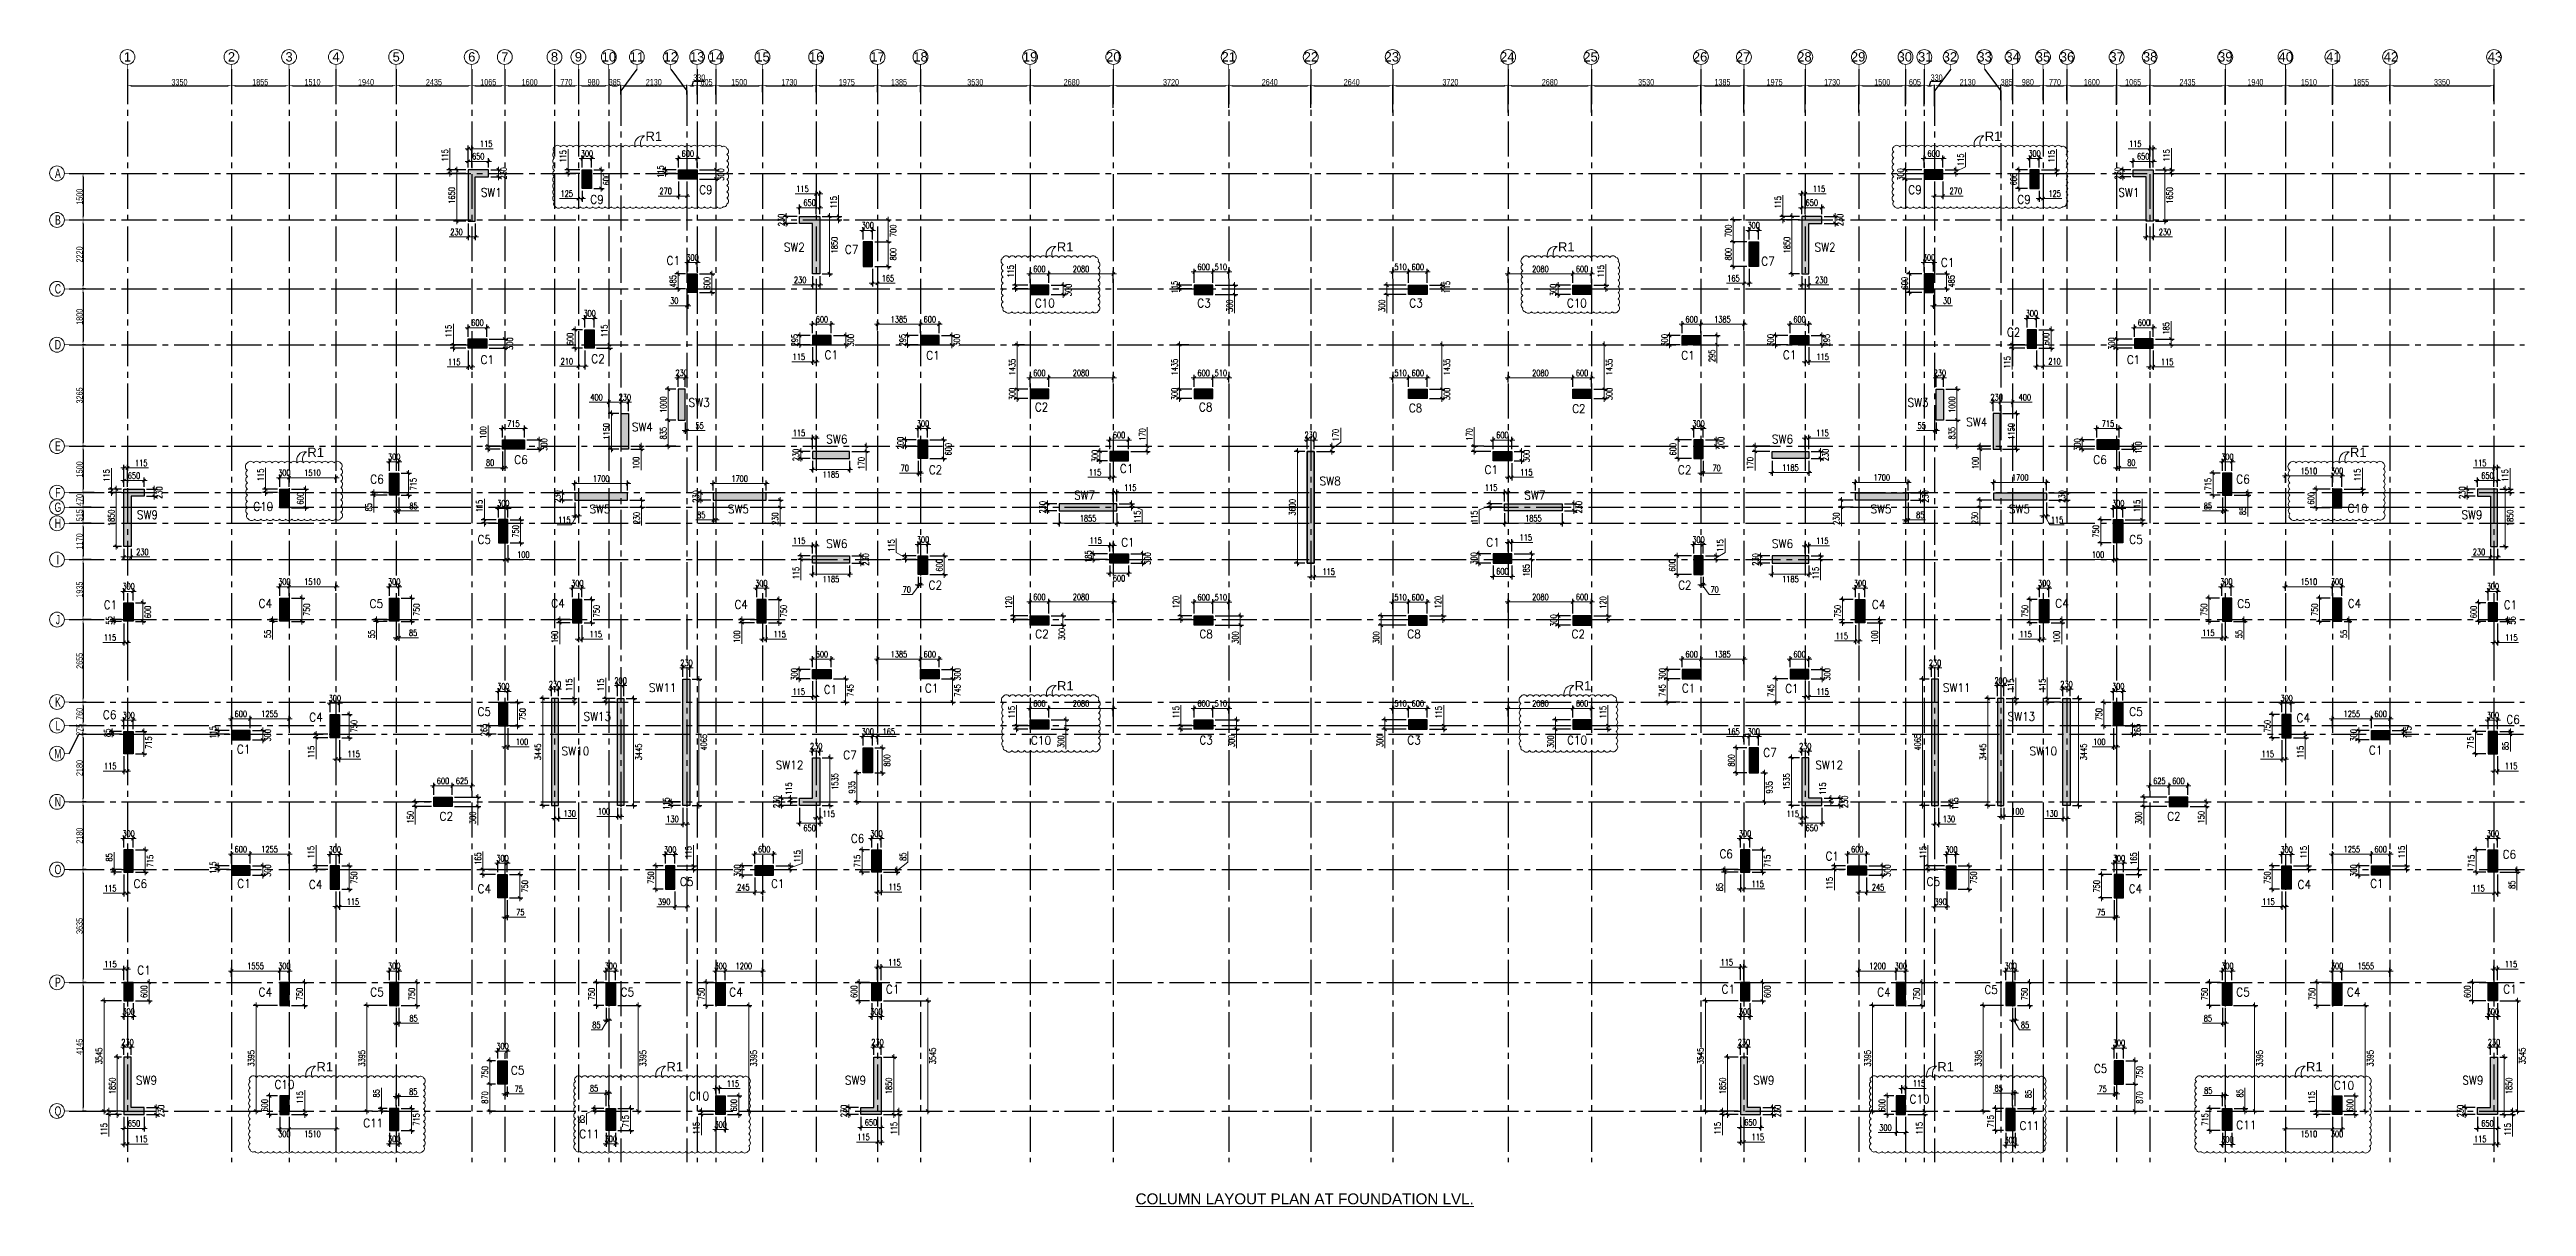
# Model space of a CAD drawing. Header units: millimetres. Extents: x 1363246 to 1691641, y -112430 to 78417.
# Drawn here: x 1363246 to 1443032, y -35868 to 1401 of the extents above; entities that cross this region are included whole.
import ezdxf
from ezdxf.enums import TextEntityAlignment as Align

# ---------------------------------------------------------------- set-up
doc = ezdxf.new("R2010")
doc.units = ezdxf.units.MM
doc.header["$LTSCALE"] = 500
doc.header["$MEASUREMENT"] = 0
doc.header["$PDMODE"] = 34
for name, pattern in [('CONTINOUS', [0]), ('DASHDOT', [1, 0.5, -0.25, 0, -0.25]), ('Site$0$CENTER2', [1.125, 0.75, -0.125, 0.125, -0.125])]:
    doc.linetypes.add(name, pattern=pattern)
doc.layers.get('Defpoints').update_dxf_attribs({"lineweight": 0})
for name, color, linetype, lineweight in [('ARWO', 1, 'Continuous', 18), ('COL. NO.', 1, 'DASHDOT', 15), ('CUT OUT', 1, 'Continuous', 13), ('dim-M', 1, 'Continuous', 15), ('GRID NO.', 7, 'Continuous', 20), ('S - SUNK', 251, 'Continuous', 0), ('TEXT2MM', 3, 'Continuous', 18), ('TOWER COL HATCH', 253, 'Continuous', 20)]:
    doc.layers.add(name, color=color, linetype=linetype, lineweight=lineweight)
for name, color, linetype in [('GLASS', 5, 'Continuous'), ('GRID', 7, 'Continuous'), ('GRID DIM', 7, 'Continuous'), ('TOWER AREA COLUMN.', 6, 'Continuous')]:
    doc.layers.add(name, color=color, linetype=linetype)
doc.styles.add('2MM', font='romans.shx', dxfattribs={"width": 0.7})
doc.styles.add('3mm', font='arial.ttf')
doc.styles.add('D50', font='arial.ttf', dxfattribs={"width": 0.8})
doc.styles.add('ROMANT', font='romant__.ttf', dxfattribs={"width": 0.9, "height": 600})
doc.dimstyles.new('INNER DIM', dxfattribs={"dimtxt": 200, "dimasz": 120, "dimexe": 25, "dimexo": 25, "dimgap": 12, "dimtad": 1, "dimdec": 0, "dimrnd": 5, "dimzin": 0, "dimdsep": 46, "dimtxsty": 'D50', "dimcen": 0.09, "dimdle": 25, "dimclrt": 6, "dimadec": 0, "dimazin": 0, "dimtfac": 1, "dimtdec": 0, "dimtofl": 0, "dimtmove": 1, "dimatfit": 3, "dimfxl": 0, "dimtolj": 1, "dimtzin": 0, "dimarcsym": 0})
doc.dimstyles.new('RAJESH', dxfattribs={"dimtxt": 200, "dimasz": 180, "dimexe": 100, "dimexo": 250, "dimgap": 50, "dimtad": 2, "dimdec": 0, "dimzin": 1, "dimdsep": 46, "dimtxsty": '2MM', "dimblk": 'OBLIQUE', "dimcen": 0, "dimdle": 100, "dimclrd": 1, "dimclre": 1, "dimclrt": 3, "dimadec": 0, "dimazin": 0, "dimtfac": 1, "dimtdec": 0, "dimtix": 1, "dimtmove": 2, "dimatfit": 3, "dimfxl": 0, "dimtolj": 1, "dimlwd": -1, "dimarcsym": 0})

msp = doc.modelspace()

# ---------------------------------------------------------------- texts
at = {"layer": 'COL. NO.', "color": 7, "linetype": 'CONTINOUS', "style": 'ROMANT', "width": 0.9}
for s, p in [('SW1', (1377136.1, -3340.7, 0)), ('SW1', (1429886.5, -3340.7, 0)), ('SW2', (1386896.9, -5103.1, 0)), ('SW2', (1420100.1, -5103.1, 0)), ('SW3', (1383832.6, -10110, 0)), ('SW3', (1423095.1, -10110, 0)), ('SW4', (1382002.6, -10895, 0)), ('SW6', (1388267.3, -11285.2, 0)), ('SW6', (1418729.7, -11285.2, 0)), ('SW4', (1424985.5, -10735.7, 0)), ('SW8', (1404158.9, -12635.8, 0)), ('SW9', (1366059.3, -13724.1, 0)), ('SW5', (1380636.4, -13538.8, 0)), ('SW5', (1385096.4, -13538.8, 0)), ('SW7', (1396247.6, -13093.7, 0)), ('SW7', (1410749.5, -13093.7, 0)), ('SW5', (1421900.6, -13538.8, 0)), ('SW5', (1426360.6, -13538.8, 0)), ('SW9', (1440937.7, -13724.1, 0)), ('SW6', (1388267.3, -14655.2, 0)), ('SW6', (1418729.7, -14655.2, 0)), ('SW11', (1382553.7, -19294.9, 0)), ('SW11', (1424236.2, -19294.9, 0)), ('SW13', (1380446.4, -20219.4, 0)), ('SW13', (1426317.8, -20219.4, 0)), ('SW10', (1379741.7, -21334.7, 0)), ('SW12', (1386637.3, -21783.3, 0)), ('SW12', (1420127, -21783.3, 0)), ('SW10', (1427022.6, -21334.7, 0)), ('SW9', (1366029.6, -31940.6, 0)), ('SW9', (1388869.2, -31940.6, 0)), ('SW9', (1418127.8, -31940.6, 0)), ('SW9', (1440967.4, -31940.6, 0))]:
    msp.add_text(s, height=275, dxfattribs=at).set_placement(p)
at = {"layer": 'COL. NO.', "color": 4, "linetype": 'CONTINOUS', "style": 'ROMANT', "width": 0.9}
for s, p in [('C9', (1384169.3, -3254.2, 0)), ('C9', (1423120.6, -3254.2, 0)), ('C9', (1380663.6, -3565.1, 0)), ('C9', (1426626.3, -3565.1, 0)), ('C1', (1383119.5, -5534.7, 0)), ('C7', (1388866.4, -5176, 0)), ('C7', (1418383.9, -5557, 0)), ('C1', (1424170.4, -5597, 0)), ('C10', (1394981.8, -6904.5, 0)), ('C3', (1400216.8, -6904.5, 0)), ('C3', (1407047.5, -6904.5, 0)), ('C10', (1412120.1, -6904.5, 0)), ('C2', (1426293, -7842.4, 0)), ('C1', (1377133, -8726.6, 0)), ('C2', (1380698, -8697.7, 0)), ('C1', (1388209.1, -8573, 0)), ('C1', (1391483.6, -8586.9, 0)), ('C1', (1415806.3, -8586.9, 0)), ('C1', (1419080.7, -8573, 0)), ('C1', (1430156.8, -8726.6, 0)), ('C2', (1394981.8, -10254.5, 0)), ('C8', (1400271.8, -10254.5, 0)), ('C8', (1407029.1, -10283.8, 0)), ('C2', (1412289.8, -10305.8, 0)), ('C6', (1378212.5, -11949.2, 0)), ('C1', (1397724.6, -12234.9, 0)), ('C6', (1429077.4, -11949.2, 0)), ('C6', (1373578.6, -12576.5, 0)), ('C2', (1391566.6, -12275.3, 0)), ('C1', (1409473.4, -12271.6, 0)), ('C2', (1415697.7, -12275.3, 0)), ('C6', (1433681.2, -12576.5, 0)), ('C10', (1369804.3, -13457, 0)), ('C10', (1437268.4, -13516.5, 0)), ('C5', (1377029.2, -14519.8, 0)), ('C1', (1397763.2, -14610.4, 0)), ('C1', (1409526.7, -14610.4, 0)), ('C5', (1430235.1, -14519.8, 0)), ('C2', (1391560.1, -15990.7, 0)), ('C2', (1415704.2, -15990.7, 0)), ('C1', (1364990.3, -16625.1, 0)), ('C4', (1369981.4, -16579.1, 0)), ('C5', (1373552.3, -16585.9, 0)), ('C4', (1379404.9, -16575.6, 0)), ('C4', (1385306.6, -16614.2, 0)), ('C4', (1421948.9, -16614.2, 0)), ('C4', (1427850.5, -16575.6, 0)), ('C5', (1433712, -16585.9, 0)), ('C4', (1437274.1, -16579.1, 0)), ('C1', (1442299.6, -16625.1, 0)), ('C2', (1394994.1, -17565.9, 0)), ('C8', (1400284.1, -17565.9, 0)), ('C8', (1406980.2, -17565.9, 0)), ('C2', (1412270.2, -17565.9, 0)), ('C1', (1388183, -19354.3, 0)), ('C1', (1391442, -19310.1, 0)), ('C1', (1415823.4, -19309.5, 0)), ('C1', (1419151.2, -19322.8, 0)), ('C6', (1364963.8, -20166.3, 0)), ('C5', (1377030, -20066.6, 0)), ('C5', (1430234.2, -20066.6, 0)), ('C4', (1371610.4, -20246, 0)), ('C10', (1394859.4, -20991, 0)), ('C3', (1400284.1, -20982, 0)), ('C3', (1406980.2, -20982, 0)), ('C10', (1412127.2, -20982, 0)), ('C4', (1435629.3, -20267, 0)), ('C6', (1442384.5, -20318, 0)), ('C1', (1369280.4, -21274.4, 0)), ('C7', (1388811.5, -21461.6, 0)), ('C7', (1418445.9, -21384.6, 0)), ('C1', (1437956, -21306.4, 0)), ('C2', (1375807.2, -23437.8, 0)), ('C6', (1389055.3, -24152.9, 0)), ('C2', (1431457.1, -23437.8, 0)), ('C6', (1417036.1, -24647.6, 0)), ('C1', (1420450.9, -24719.1, 0)), ('C6', (1442266.2, -24663.9, 0)), ('C6', (1365949.9, -25606.6, 0)), ('C1', (1369294.7, -25604, 0)), ('C4', (1371597.3, -25635.4, 0)), ('C4', (1377035.8, -25772, 0)), ('C5', (1383553.6, -25544.1, 0)), ('C1', (1386486.1, -25607.1, 0)), ('C5', (1423710.6, -25544.1, 0)), ('C4', (1430219.6, -25772, 0)), ('C4', (1435658.1, -25635.4, 0)), ('C1', (1437995.2, -25604, 0)), ('C1', (1366072.9, -28392.6, 0)), ('C4', (1369978.1, -29100.6, 0)), ('C5', (1373578.1, -29100.6, 0)), ('C5', (1381637.6, -29100.6, 0)), ('C4', (1385139.8, -29100.6, 0)), ('C1', (1390183.1, -29007.6, 0)), ('C1', (1417106.8, -29007.6, 0)), ('C4', (1422115.6, -29100.6, 0)), ('C5', (1425570, -29021, 0)), ('C5', (1433686.2, -29100.6, 0)), ('C4', (1437251.2, -29100.6, 0)), ('C1', (1442282.4, -29005.7, 0)), ('C10', (1370489.4, -32075.2, 0)), ('C5', (1378104.4, -31619.5, 0)), ('C5', (1429095, -31564.6, 0)), ('C10', (1436832.6, -32105.2, 0)), ('C10', (1383845.5, -32450.9, 0)), ('C10', (1423159.8, -32547.8, 0)), ('C11', (1373347.1, -33317.2, 0)), ('C11', (1380311.2, -33669.8, 0)), ('C11', (1426701.7, -33404.4, 0)), ('C11', (1433685.2, -33380, 0))]:
    msp.add_text(s, height=275, dxfattribs=at).set_placement(p)
at = {"layer": 'TEXT2MM', "color": 1, "linetype": 'Continuous', "style": '3mm'}
for p in [(1382442.7, -1541.3, 0), (1425582.1, -1541.3, 0), (1395691.4, -5105, 0), (1411835, -5105, 0), (1371551.4, -11722.3, 0), (1437344.8, -11722.3, 0), (1395699.9, -19245.1, 0), (1412372.3, -19245.1, 0), (1371843.5, -31517, 0), (1383119, -31517, 0), (1424054.7, -31517, 0), (1435931.7, -31517, 0)]:
    msp.add_text('R1', height=300, dxfattribs=at).set_placement(p)
at = {"layer": 'TEXT2MM', "linetype": 'Continuous', "style": '3mm'}
msp.add_text('%%UCOLUMN LAYOUT PLAN AT FOUNDATION LVL.', height=350, dxfattribs=at).set_placement((1398230.4, -35798.5, 0))

# ---------------------------------------------------------------- blocks, each defined once
blk = doc.blocks.new('GRID MARK')
at = {"layer": 'GRID NO.', "const_width": 50}
blk.add_lwpolyline([(0, -541), (0, -891)], dxfattribs=at)
at = {"layer": 'GRID NO.'}
blk.add_circle((0, 0), 541, dxfattribs=at)
at = {"layer": 'GRID NO.', "style": 'D50', "width": 0.8}
blk.add_attdef('Y1', text='', height=500, dxfattribs=at).set_placement((-33, -267), align=Align.CENTER)
blk = doc.blocks.new('*D7')
at = {"layer": 'Defpoints', "color": 0, "linetype": 'Continuous', "transparency": 16777216}
for p in [(1365756, 258449), (1369106, 258449), (1369106, 258393)]:
    blk.add_point(p, dxfattribs=at)
at = {"layer": 'GRID DIM', "color": 0, "linetype": 'Continuous', "lineweight": -2, "transparency": 16777216}
for p, q in [((1365756, 258424), (1365756, 258368)), ((1369106, 258424), (1369106, 258368))]:
    blk.add_line(p, q, dxfattribs=at)
at = {"layer": 'GRID DIM', "linetype": 'Continuous', "lineweight": -2, "transparency": 16777216}
blk.add_line((1365876, 258393), (1368986, 258393), dxfattribs=at)
at = {"layer": 'GRID DIM', "linetype": 'Continuous', "transparency": 16777216}
for points in [[(1365876, 258413), (1365876, 258373), (1365756, 258393)], [(1368986, 258413), (1368986, 258373), (1369106, 258393)]]:
    blk.add_solid(points, dxfattribs=at)
at = {"layer": 'GRID DIM', "linetype": 'Continuous', "transparency": 16777216, "insert": (1367431, 258507), "char_height": 200, "attachment_point": 5, "style": 'D50'}
blk.add_mtext('\\A1;3350', dxfattribs=at)
blk = doc.blocks.new('*D8')
at = {"layer": 'Defpoints', "color": 0, "linetype": 'Continuous', "transparency": 16777216}
for p in [(1370961, 258711), (1369106, 258449), (1370961, 258393)]:
    blk.add_point(p, dxfattribs=at)
at = {"layer": 'GRID DIM', "color": 0, "linetype": 'Continuous', "lineweight": -2, "transparency": 16777216}
for p, q in [((1370961, 258686), (1370961, 258368)), ((1369106, 258424), (1369106, 258368))]:
    blk.add_line(p, q, dxfattribs=at)
at = {"layer": 'GRID DIM', "linetype": 'Continuous', "lineweight": -2, "transparency": 16777216}
blk.add_line((1369226, 258393), (1370841, 258393), dxfattribs=at)
at = {"layer": 'GRID DIM', "linetype": 'Continuous', "transparency": 16777216}
for points in [[(1369226, 258413), (1369226, 258373), (1369106, 258393)], [(1370841, 258413), (1370841, 258373), (1370961, 258393)]]:
    blk.add_solid(points, dxfattribs=at)
at = {"layer": 'GRID DIM', "linetype": 'Continuous', "transparency": 16777216, "insert": (1370033, 258507), "char_height": 200, "attachment_point": 5, "style": 'D50'}
blk.add_mtext('\\A1;1855', dxfattribs=at)
blk = doc.blocks.new('*D9')
at = {"layer": 'Defpoints', "color": 0, "linetype": 'Continuous', "transparency": 16777216}
for p in [(1370961, 258711), (1372471, 258711), (1372471, 258393)]:
    blk.add_point(p, dxfattribs=at)
at = {"layer": 'GRID DIM', "color": 0, "linetype": 'Continuous', "lineweight": -2, "transparency": 16777216}
for p, q in [((1370961, 258686), (1370961, 258368)), ((1372471, 258686), (1372471, 258368))]:
    blk.add_line(p, q, dxfattribs=at)
at = {"layer": 'GRID DIM', "linetype": 'Continuous', "lineweight": -2, "transparency": 16777216}
blk.add_line((1371081, 258393), (1372351, 258393), dxfattribs=at)
at = {"layer": 'GRID DIM', "linetype": 'Continuous', "transparency": 16777216}
for points in [[(1371081, 258413), (1371081, 258373), (1370961, 258393)], [(1372351, 258413), (1372351, 258373), (1372471, 258393)]]:
    blk.add_solid(points, dxfattribs=at)
at = {"layer": 'GRID DIM', "linetype": 'Continuous', "transparency": 16777216, "insert": (1371716, 258507), "char_height": 200, "attachment_point": 5, "style": 'D50'}
blk.add_mtext('\\A1;1510', dxfattribs=at)
blk = doc.blocks.new('*D10')
at = {"layer": 'Defpoints', "color": 0, "linetype": 'Continuous', "transparency": 16777216}
for p in [(1372471, 258711), (1374411, 258711), (1374411, 258393)]:
    blk.add_point(p, dxfattribs=at)
at = {"layer": 'GRID DIM', "color": 0, "linetype": 'Continuous', "lineweight": -2, "transparency": 16777216}
for p, q in [((1372471, 258686), (1372471, 258368)), ((1374411, 258686), (1374411, 258368))]:
    blk.add_line(p, q, dxfattribs=at)
at = {"layer": 'GRID DIM', "linetype": 'Continuous', "lineweight": -2, "transparency": 16777216}
blk.add_line((1372591, 258393), (1374291, 258393), dxfattribs=at)
at = {"layer": 'GRID DIM', "linetype": 'Continuous', "transparency": 16777216}
for points in [[(1372591, 258413), (1372591, 258373), (1372471, 258393)], [(1374291, 258413), (1374291, 258373), (1374411, 258393)]]:
    blk.add_solid(points, dxfattribs=at)
at = {"layer": 'GRID DIM', "linetype": 'Continuous', "transparency": 16777216, "insert": (1373441, 258507), "char_height": 200, "attachment_point": 5, "style": 'D50'}
blk.add_mtext('\\A1;1940', dxfattribs=at)
blk = doc.blocks.new('*D11')
at = {"layer": 'Defpoints', "color": 0, "linetype": 'Continuous', "transparency": 16777216}
for p in [(1374411, 258711), (1376846, 258711), (1376846, 258393)]:
    blk.add_point(p, dxfattribs=at)
at = {"layer": 'GRID DIM', "color": 0, "linetype": 'Continuous', "lineweight": -2, "transparency": 16777216}
for p, q in [((1374411, 258686), (1374411, 258368)), ((1376846, 258686), (1376846, 258368))]:
    blk.add_line(p, q, dxfattribs=at)
at = {"layer": 'GRID DIM', "linetype": 'Continuous', "lineweight": -2, "transparency": 16777216}
blk.add_line((1374531, 258393), (1376726, 258393), dxfattribs=at)
at = {"layer": 'GRID DIM', "linetype": 'Continuous', "transparency": 16777216}
for points in [[(1374531, 258413), (1374531, 258373), (1374411, 258393)], [(1376726, 258413), (1376726, 258373), (1376846, 258393)]]:
    blk.add_solid(points, dxfattribs=at)
at = {"layer": 'GRID DIM', "linetype": 'Continuous', "transparency": 16777216, "insert": (1375628, 258507), "char_height": 200, "attachment_point": 5, "style": 'D50'}
blk.add_mtext('\\A1;2435', dxfattribs=at)
blk = doc.blocks.new('*D12')
at = {"layer": 'Defpoints', "color": 0, "linetype": 'Continuous', "transparency": 16777216}
for p in [(1376846, 258711), (1377911, 258711), (1377911, 258393)]:
    blk.add_point(p, dxfattribs=at)
at = {"layer": 'GRID DIM', "color": 0, "linetype": 'Continuous', "lineweight": -2, "transparency": 16777216}
for p, q in [((1376846, 258686), (1376846, 258368)), ((1377911, 258686), (1377911, 258368))]:
    blk.add_line(p, q, dxfattribs=at)
at = {"layer": 'GRID DIM', "linetype": 'Continuous', "lineweight": -2, "transparency": 16777216}
blk.add_line((1376966, 258393), (1377791, 258393), dxfattribs=at)
at = {"layer": 'GRID DIM', "linetype": 'Continuous', "transparency": 16777216}
for points in [[(1376966, 258413), (1376966, 258373), (1376846, 258393)], [(1377791, 258413), (1377791, 258373), (1377911, 258393)]]:
    blk.add_solid(points, dxfattribs=at)
at = {"layer": 'GRID DIM', "linetype": 'Continuous', "transparency": 16777216, "insert": (1377378, 258507), "char_height": 200, "attachment_point": 5, "style": 'D50'}
blk.add_mtext('\\A1;1065', dxfattribs=at)
blk = doc.blocks.new('*D13')
at = {"layer": 'Defpoints', "color": 0, "linetype": 'Continuous', "transparency": 16777216}
for p in [(1377911, 258711), (1379511, 258634), (1379511, 258393)]:
    blk.add_point(p, dxfattribs=at)
at = {"layer": 'GRID DIM', "color": 0, "linetype": 'Continuous', "lineweight": -2, "transparency": 16777216}
for p, q in [((1377911, 258686), (1377911, 258368)), ((1379511, 258609), (1379511, 258368))]:
    blk.add_line(p, q, dxfattribs=at)
at = {"layer": 'GRID DIM', "linetype": 'Continuous', "lineweight": -2, "transparency": 16777216}
blk.add_line((1378031, 258393), (1379391, 258393), dxfattribs=at)
at = {"layer": 'GRID DIM', "linetype": 'Continuous', "transparency": 16777216}
for points in [[(1378031, 258413), (1378031, 258373), (1377911, 258393)], [(1379391, 258413), (1379391, 258373), (1379511, 258393)]]:
    blk.add_solid(points, dxfattribs=at)
at = {"layer": 'GRID DIM', "linetype": 'Continuous', "transparency": 16777216, "insert": (1378711, 258507), "char_height": 200, "attachment_point": 5, "style": 'D50'}
blk.add_mtext('\\A1;1600', dxfattribs=at)
blk = doc.blocks.new('*D14')
at = {"layer": 'Defpoints', "color": 0, "linetype": 'Continuous', "transparency": 16777216}
for p in [(1379511, 258634), (1380281, 258634), (1380281, 258393)]:
    blk.add_point(p, dxfattribs=at)
at = {"layer": 'GRID DIM', "color": 0, "linetype": 'Continuous', "lineweight": -2, "transparency": 16777216}
for p, q in [((1379511, 258609), (1379511, 258368)), ((1380281, 258609), (1380281, 258368))]:
    blk.add_line(p, q, dxfattribs=at)
at = {"layer": 'GRID DIM', "linetype": 'Continuous', "lineweight": -2, "transparency": 16777216}
blk.add_line((1379631, 258393), (1380161, 258393), dxfattribs=at)
at = {"layer": 'GRID DIM', "linetype": 'Continuous', "transparency": 16777216}
for points in [[(1379631, 258413), (1379631, 258373), (1379511, 258393)], [(1380161, 258413), (1380161, 258373), (1380281, 258393)]]:
    blk.add_solid(points, dxfattribs=at)
at = {"layer": 'GRID DIM', "linetype": 'Continuous', "transparency": 16777216, "insert": (1379896, 258507), "char_height": 200, "attachment_point": 5, "style": 'D50'}
blk.add_mtext('\\A1;770', dxfattribs=at)
blk = doc.blocks.new('*D15')
at = {"layer": 'Defpoints', "color": 0, "linetype": 'Continuous', "transparency": 16777216}
for p in [(1380281, 258634), (1381261, 258717), (1381261, 258393)]:
    blk.add_point(p, dxfattribs=at)
at = {"layer": 'GRID DIM', "color": 0, "linetype": 'Continuous', "lineweight": -2, "transparency": 16777216}
for p, q in [((1380281, 258609), (1380281, 258368)), ((1381261, 258692), (1381261, 258368))]:
    blk.add_line(p, q, dxfattribs=at)
at = {"layer": 'GRID DIM', "linetype": 'Continuous', "lineweight": -2, "transparency": 16777216}
blk.add_line((1380401, 258393), (1381141, 258393), dxfattribs=at)
at = {"layer": 'GRID DIM', "linetype": 'Continuous', "transparency": 16777216}
for points in [[(1380401, 258413), (1380401, 258373), (1380281, 258393)], [(1381141, 258413), (1381141, 258373), (1381261, 258393)]]:
    blk.add_solid(points, dxfattribs=at)
at = {"layer": 'GRID DIM', "linetype": 'Continuous', "transparency": 16777216, "insert": (1380771, 258507), "char_height": 200, "attachment_point": 5, "style": 'D50'}
blk.add_mtext('\\A1;980', dxfattribs=at)
blk = doc.blocks.new('*D16')
at = {"layer": 'Defpoints', "color": 0, "linetype": 'Continuous', "transparency": 16777216}
for p in [(1381261, 258717), (1381643, 258393), (1381643, 258082)]:
    blk.add_point(p, dxfattribs=at)
at = {"layer": 'GRID DIM', "color": 0, "linetype": 'Continuous', "lineweight": -2, "transparency": 16777216}
for p, q in [((1381261, 258692), (1381261, 258368)), ((1381643, 258107), (1381643, 258418))]:
    blk.add_line(p, q, dxfattribs=at)
at = {"layer": 'GRID DIM', "linetype": 'Continuous', "lineweight": -2, "transparency": 16777216}
blk.add_line((1381381, 258393), (1381523, 258393), dxfattribs=at)
at = {"layer": 'GRID DIM', "linetype": 'Continuous', "transparency": 16777216}
for points in [[(1381381, 258413), (1381381, 258373), (1381261, 258393)], [(1381523, 258413), (1381523, 258373), (1381643, 258393)]]:
    blk.add_solid(points, dxfattribs=at)
at = {"layer": 'GRID DIM', "linetype": 'Continuous', "transparency": 16777216, "insert": (1381452, 258507), "char_height": 200, "attachment_point": 5, "style": 'D50'}
blk.add_mtext('\\A1;385', dxfattribs=at)
blk = doc.blocks.new('*D17')
at = {"layer": 'Defpoints', "color": 0, "linetype": 'Continuous', "transparency": 16777216}
for p in [(1381643, 258082), (1383776, 258393), (1383776, 258082)]:
    blk.add_point(p, dxfattribs=at)
at = {"layer": 'GRID DIM', "color": 0, "linetype": 'Continuous', "lineweight": -2, "transparency": 16777216}
for p, q in [((1381643, 258107), (1381643, 258418)), ((1383776, 258107), (1383776, 258418))]:
    blk.add_line(p, q, dxfattribs=at)
at = {"layer": 'GRID DIM', "linetype": 'Continuous', "lineweight": -2, "transparency": 16777216}
blk.add_line((1381763, 258393), (1383656, 258393), dxfattribs=at)
at = {"layer": 'GRID DIM', "linetype": 'Continuous', "transparency": 16777216}
for points in [[(1381763, 258413), (1381763, 258373), (1381643, 258393)], [(1383656, 258413), (1383656, 258373), (1383776, 258393)]]:
    blk.add_solid(points, dxfattribs=at)
at = {"layer": 'GRID DIM', "linetype": 'Continuous', "transparency": 16777216, "insert": (1382709, 258507), "char_height": 200, "attachment_point": 5, "style": 'D50'}
blk.add_mtext('\\A1;2130', dxfattribs=at)
blk = doc.blocks.new('*D18')
at = {"layer": 'Defpoints', "color": 0, "linetype": 'Continuous', "transparency": 16777216}
for p in [(1383776, 258082), (1384106, 258393), (1384106, 258082)]:
    blk.add_point(p, dxfattribs=at)
at = {"layer": 'GRID DIM', "linetype": 'Continuous', "lineweight": -2, "transparency": 16777216}
for p, q in [((1383941, 258393), (1383984, 258538)), ((1383984, 258538), (1384361, 258538)), ((1383896, 258393), (1383986, 258393))]:
    blk.add_line(p, q, dxfattribs=at)
at = {"layer": 'GRID DIM', "color": 0, "linetype": 'Continuous', "lineweight": -2, "transparency": 16777216}
for p, q in [((1383776, 258107), (1383776, 258418)), ((1384106, 258107), (1384106, 258418))]:
    blk.add_line(p, q, dxfattribs=at)
at = {"layer": 'GRID DIM', "linetype": 'Continuous', "transparency": 16777216}
for points in [[(1383896, 258413), (1383896, 258373), (1383776, 258393)], [(1383986, 258413), (1383986, 258373), (1384106, 258393)]]:
    blk.add_solid(points, dxfattribs=at)
at = {"layer": 'GRID DIM', "linetype": 'Continuous', "transparency": 16777216, "insert": (1384173, 258653), "char_height": 200, "attachment_point": 5, "style": 'D50'}
blk.add_mtext('\\A1;330', dxfattribs=at)
blk = doc.blocks.new('*D19')
at = {"layer": 'Defpoints', "color": 0, "linetype": 'Continuous', "transparency": 16777216}
for p in [(1384106, 258082), (1384711, 258393), (1384711, 258082)]:
    blk.add_point(p, dxfattribs=at)
at = {"layer": 'GRID DIM', "color": 0, "linetype": 'Continuous', "lineweight": -2, "transparency": 16777216}
for p, q in [((1384106, 258107), (1384106, 258418)), ((1384711, 258107), (1384711, 258418))]:
    blk.add_line(p, q, dxfattribs=at)
at = {"layer": 'GRID DIM', "linetype": 'Continuous', "lineweight": -2, "transparency": 16777216}
blk.add_line((1384226, 258393), (1384591, 258393), dxfattribs=at)
at = {"layer": 'GRID DIM', "linetype": 'Continuous', "transparency": 16777216}
for points in [[(1384226, 258413), (1384226, 258373), (1384106, 258393)], [(1384591, 258413), (1384591, 258373), (1384711, 258393)]]:
    blk.add_solid(points, dxfattribs=at)
at = {"layer": 'GRID DIM', "linetype": 'Continuous', "transparency": 16777216, "insert": (1384408, 258507), "char_height": 200, "attachment_point": 5, "style": 'D50'}
blk.add_mtext('\\A1;605', dxfattribs=at)
blk = doc.blocks.new('*D20')
at = {"layer": 'Defpoints', "color": 0, "linetype": 'Continuous', "transparency": 16777216}
for p in [(1384711, 258082), (1386211, 258393), (1386211, 258155)]:
    blk.add_point(p, dxfattribs=at)
at = {"layer": 'GRID DIM', "color": 0, "linetype": 'Continuous', "lineweight": -2, "transparency": 16777216}
for p, q in [((1384711, 258107), (1384711, 258418)), ((1386211, 258180), (1386211, 258418))]:
    blk.add_line(p, q, dxfattribs=at)
at = {"layer": 'GRID DIM', "linetype": 'Continuous', "lineweight": -2, "transparency": 16777216}
blk.add_line((1384831, 258393), (1386091, 258393), dxfattribs=at)
at = {"layer": 'GRID DIM', "linetype": 'Continuous', "transparency": 16777216}
for points in [[(1384831, 258413), (1384831, 258373), (1384711, 258393)], [(1386091, 258413), (1386091, 258373), (1386211, 258393)]]:
    blk.add_solid(points, dxfattribs=at)
at = {"layer": 'GRID DIM', "linetype": 'Continuous', "transparency": 16777216, "insert": (1385461, 258507), "char_height": 200, "attachment_point": 5, "style": 'D50'}
blk.add_mtext('\\A1;1500', dxfattribs=at)
blk = doc.blocks.new('*D21')
at = {"layer": 'Defpoints', "color": 0, "linetype": 'Continuous', "transparency": 16777216}
for p in [(1386211, 258155), (1387941, 258393), (1387941, 258155)]:
    blk.add_point(p, dxfattribs=at)
at = {"layer": 'GRID DIM', "color": 0, "linetype": 'Continuous', "lineweight": -2, "transparency": 16777216}
for p, q in [((1386211, 258180), (1386211, 258418)), ((1387941, 258180), (1387941, 258418))]:
    blk.add_line(p, q, dxfattribs=at)
at = {"layer": 'GRID DIM', "linetype": 'Continuous', "lineweight": -2, "transparency": 16777216}
blk.add_line((1386331, 258393), (1387821, 258393), dxfattribs=at)
at = {"layer": 'GRID DIM', "linetype": 'Continuous', "transparency": 16777216}
for points in [[(1386331, 258413), (1386331, 258373), (1386211, 258393)], [(1387821, 258413), (1387821, 258373), (1387941, 258393)]]:
    blk.add_solid(points, dxfattribs=at)
at = {"layer": 'GRID DIM', "linetype": 'Continuous', "transparency": 16777216, "insert": (1387076, 258507), "char_height": 200, "attachment_point": 5, "style": 'D50'}
blk.add_mtext('\\A1;1730', dxfattribs=at)
blk = doc.blocks.new('*D22')
at = {"layer": 'Defpoints', "color": 0, "linetype": 'Continuous', "transparency": 16777216}
for p in [(1387941, 258155), (1389916, 258393), (1389916, 258155)]:
    blk.add_point(p, dxfattribs=at)
at = {"layer": 'GRID DIM', "color": 0, "linetype": 'Continuous', "lineweight": -2, "transparency": 16777216}
for p, q in [((1387941, 258180), (1387941, 258418)), ((1389916, 258180), (1389916, 258418))]:
    blk.add_line(p, q, dxfattribs=at)
at = {"layer": 'GRID DIM', "linetype": 'Continuous', "lineweight": -2, "transparency": 16777216}
blk.add_line((1388061, 258393), (1389796, 258393), dxfattribs=at)
at = {"layer": 'GRID DIM', "linetype": 'Continuous', "transparency": 16777216}
for points in [[(1388061, 258413), (1388061, 258373), (1387941, 258393)], [(1389796, 258413), (1389796, 258373), (1389916, 258393)]]:
    blk.add_solid(points, dxfattribs=at)
at = {"layer": 'GRID DIM', "linetype": 'Continuous', "transparency": 16777216, "insert": (1388928, 258507), "char_height": 200, "attachment_point": 5, "style": 'D50'}
blk.add_mtext('\\A1;1975', dxfattribs=at)
blk = doc.blocks.new('*D23')
at = {"layer": 'Defpoints', "color": 0, "linetype": 'Continuous', "transparency": 16777216}
for p in [(1389916, 258155), (1391301, 258393), (1391301, 258155)]:
    blk.add_point(p, dxfattribs=at)
at = {"layer": 'GRID DIM', "color": 0, "linetype": 'Continuous', "lineweight": -2, "transparency": 16777216}
for p, q in [((1389916, 258180), (1389916, 258418)), ((1391301, 258180), (1391301, 258418))]:
    blk.add_line(p, q, dxfattribs=at)
at = {"layer": 'GRID DIM', "linetype": 'Continuous', "lineweight": -2, "transparency": 16777216}
blk.add_line((1390036, 258393), (1391181, 258393), dxfattribs=at)
at = {"layer": 'GRID DIM', "linetype": 'Continuous', "transparency": 16777216}
for points in [[(1390036, 258413), (1390036, 258373), (1389916, 258393)], [(1391181, 258413), (1391181, 258373), (1391301, 258393)]]:
    blk.add_solid(points, dxfattribs=at)
at = {"layer": 'GRID DIM', "linetype": 'Continuous', "transparency": 16777216, "insert": (1390608, 258507), "char_height": 200, "attachment_point": 5, "style": 'D50'}
blk.add_mtext('\\A1;1385', dxfattribs=at)
blk = doc.blocks.new('*D24')
at = {"layer": 'Defpoints', "color": 0, "linetype": 'Continuous', "transparency": 16777216}
for p in [(1391301, 258155), (1394831, 258393), (1394831, 257871)]:
    blk.add_point(p, dxfattribs=at)
at = {"layer": 'GRID DIM', "color": 0, "linetype": 'Continuous', "lineweight": -2, "transparency": 16777216}
for p, q in [((1391301, 258180), (1391301, 258418)), ((1394831, 257896), (1394831, 258418))]:
    blk.add_line(p, q, dxfattribs=at)
at = {"layer": 'GRID DIM', "linetype": 'Continuous', "lineweight": -2, "transparency": 16777216}
blk.add_line((1391421, 258393), (1394711, 258393), dxfattribs=at)
at = {"layer": 'GRID DIM', "linetype": 'Continuous', "transparency": 16777216}
for points in [[(1391421, 258413), (1391421, 258373), (1391301, 258393)], [(1394711, 258413), (1394711, 258373), (1394831, 258393)]]:
    blk.add_solid(points, dxfattribs=at)
at = {"layer": 'GRID DIM', "linetype": 'Continuous', "transparency": 16777216, "insert": (1393066, 258507), "char_height": 200, "attachment_point": 5, "style": 'D50'}
blk.add_mtext('\\A1;3530', dxfattribs=at)
blk = doc.blocks.new('*D25')
at = {"layer": 'Defpoints', "color": 0, "linetype": 'Continuous', "transparency": 16777216}
for p in [(1394831, 257871), (1397511, 258393), (1397511, 257652)]:
    blk.add_point(p, dxfattribs=at)
at = {"layer": 'GRID DIM', "color": 0, "linetype": 'Continuous', "lineweight": -2, "transparency": 16777216}
for p, q in [((1394831, 257896), (1394831, 258418)), ((1397511, 257677), (1397511, 258418))]:
    blk.add_line(p, q, dxfattribs=at)
at = {"layer": 'GRID DIM', "linetype": 'Continuous', "lineweight": -2, "transparency": 16777216}
blk.add_line((1394951, 258393), (1397391, 258393), dxfattribs=at)
at = {"layer": 'GRID DIM', "linetype": 'Continuous', "transparency": 16777216}
for points in [[(1394951, 258413), (1394951, 258373), (1394831, 258393)], [(1397391, 258413), (1397391, 258373), (1397511, 258393)]]:
    blk.add_solid(points, dxfattribs=at)
at = {"layer": 'GRID DIM', "linetype": 'Continuous', "transparency": 16777216, "insert": (1396171, 258507), "char_height": 200, "attachment_point": 5, "style": 'D50'}
blk.add_mtext('\\A1;2680', dxfattribs=at)
blk = doc.blocks.new('*D26')
at = {"layer": 'Defpoints', "color": 0, "linetype": 'Continuous', "transparency": 16777216}
for p in [(1401231, 258393), (1397511, 257652), (1401231, 257652)]:
    blk.add_point(p, dxfattribs=at)
at = {"layer": 'GRID DIM', "color": 0, "linetype": 'Continuous', "lineweight": -2, "transparency": 16777216}
for p, q in [((1397511, 257677), (1397511, 258418)), ((1401231, 257677), (1401231, 258418))]:
    blk.add_line(p, q, dxfattribs=at)
at = {"layer": 'GRID DIM', "linetype": 'Continuous', "lineweight": -2, "transparency": 16777216}
blk.add_line((1397631, 258393), (1401111, 258393), dxfattribs=at)
at = {"layer": 'GRID DIM', "linetype": 'Continuous', "transparency": 16777216}
for points in [[(1397631, 258413), (1397631, 258373), (1397511, 258393)], [(1401111, 258413), (1401111, 258373), (1401231, 258393)]]:
    blk.add_solid(points, dxfattribs=at)
at = {"layer": 'GRID DIM', "linetype": 'Continuous', "transparency": 16777216, "insert": (1399371, 258507), "char_height": 200, "attachment_point": 5, "style": 'D50'}
blk.add_mtext('\\A1;3720', dxfattribs=at)
blk = doc.blocks.new('*D27')
at = {"layer": 'Defpoints', "color": 0, "linetype": 'Continuous', "transparency": 16777216}
for p in [(1403871, 258393), (1401231, 257652), (1403871, 257652)]:
    blk.add_point(p, dxfattribs=at)
at = {"layer": 'GRID DIM', "color": 0, "linetype": 'Continuous', "lineweight": -2, "transparency": 16777216}
for p, q in [((1401231, 257677), (1401231, 258418)), ((1403871, 257677), (1403871, 258418))]:
    blk.add_line(p, q, dxfattribs=at)
at = {"layer": 'GRID DIM', "linetype": 'Continuous', "lineweight": -2, "transparency": 16777216}
blk.add_line((1401351, 258393), (1403751, 258393), dxfattribs=at)
at = {"layer": 'GRID DIM', "linetype": 'Continuous', "transparency": 16777216}
for points in [[(1401351, 258413), (1401351, 258373), (1401231, 258393)], [(1403751, 258413), (1403751, 258373), (1403871, 258393)]]:
    blk.add_solid(points, dxfattribs=at)
at = {"layer": 'GRID DIM', "linetype": 'Continuous', "transparency": 16777216, "insert": (1402551, 258507), "char_height": 200, "attachment_point": 5, "style": 'D50'}
blk.add_mtext('\\A1;2640', dxfattribs=at)
blk = doc.blocks.new('*D28')
at = {"layer": 'Defpoints', "color": 0, "linetype": 'Continuous', "transparency": 16777216}
for p in [(1406511, 258393), (1403871, 257652), (1406511, 257510)]:
    blk.add_point(p, dxfattribs=at)
at = {"layer": 'GRID DIM', "color": 0, "linetype": 'Continuous', "lineweight": -2, "transparency": 16777216}
for p, q in [((1403871, 257677), (1403871, 258418)), ((1406511, 257535), (1406511, 258418))]:
    blk.add_line(p, q, dxfattribs=at)
at = {"layer": 'GRID DIM', "linetype": 'Continuous', "lineweight": -2, "transparency": 16777216}
blk.add_line((1403991, 258393), (1406391, 258393), dxfattribs=at)
at = {"layer": 'GRID DIM', "linetype": 'Continuous', "transparency": 16777216}
for points in [[(1403991, 258413), (1403991, 258373), (1403871, 258393)], [(1406391, 258413), (1406391, 258373), (1406511, 258393)]]:
    blk.add_solid(points, dxfattribs=at)
at = {"layer": 'GRID DIM', "linetype": 'Continuous', "transparency": 16777216, "insert": (1405191, 258507), "char_height": 200, "attachment_point": 5, "style": 'D50'}
blk.add_mtext('\\A1;2640', dxfattribs=at)
blk = doc.blocks.new('*D29')
at = {"layer": 'Defpoints', "color": 0, "linetype": 'Continuous', "transparency": 16777216}
for p in [(1410231, 258393), (1406511, 257510), (1410231, 257510)]:
    blk.add_point(p, dxfattribs=at)
at = {"layer": 'GRID DIM', "color": 0, "linetype": 'Continuous', "lineweight": -2, "transparency": 16777216}
for p, q in [((1406511, 257535), (1406511, 258418)), ((1410231, 257535), (1410231, 258418))]:
    blk.add_line(p, q, dxfattribs=at)
at = {"layer": 'GRID DIM', "linetype": 'Continuous', "lineweight": -2, "transparency": 16777216}
blk.add_line((1406631, 258393), (1410111, 258393), dxfattribs=at)
at = {"layer": 'GRID DIM', "linetype": 'Continuous', "transparency": 16777216}
for points in [[(1406631, 258413), (1406631, 258373), (1406511, 258393)], [(1410111, 258413), (1410111, 258373), (1410231, 258393)]]:
    blk.add_solid(points, dxfattribs=at)
at = {"layer": 'GRID DIM', "linetype": 'Continuous', "transparency": 16777216, "insert": (1408371, 258507), "char_height": 200, "attachment_point": 5, "style": 'D50'}
blk.add_mtext('\\A1;3720', dxfattribs=at)
blk = doc.blocks.new('*D30')
at = {"layer": 'Defpoints', "color": 0, "linetype": 'Continuous', "transparency": 16777216}
for p in [(1412911, 258393), (1410231, 257510), (1412911, 257510)]:
    blk.add_point(p, dxfattribs=at)
at = {"layer": 'GRID DIM', "color": 0, "linetype": 'Continuous', "lineweight": -2, "transparency": 16777216}
for p, q in [((1410231, 257535), (1410231, 258418)), ((1412911, 257535), (1412911, 258418))]:
    blk.add_line(p, q, dxfattribs=at)
at = {"layer": 'GRID DIM', "linetype": 'Continuous', "lineweight": -2, "transparency": 16777216}
blk.add_line((1410351, 258393), (1412791, 258393), dxfattribs=at)
at = {"layer": 'GRID DIM', "linetype": 'Continuous', "transparency": 16777216}
for points in [[(1410351, 258413), (1410351, 258373), (1410231, 258393)], [(1412791, 258413), (1412791, 258373), (1412911, 258393)]]:
    blk.add_solid(points, dxfattribs=at)
at = {"layer": 'GRID DIM', "linetype": 'Continuous', "transparency": 16777216, "insert": (1411571, 258507), "char_height": 200, "attachment_point": 5, "style": 'D50'}
blk.add_mtext('\\A1;2680', dxfattribs=at)
blk = doc.blocks.new('*D31')
at = {"layer": 'Defpoints', "color": 0, "linetype": 'Continuous', "transparency": 16777216}
for p in [(1416441, 258393), (1412911, 257510), (1416441, 257510)]:
    blk.add_point(p, dxfattribs=at)
at = {"layer": 'GRID DIM', "color": 0, "linetype": 'Continuous', "lineweight": -2, "transparency": 16777216}
for p, q in [((1412911, 257535), (1412911, 258418)), ((1416441, 257535), (1416441, 258418))]:
    blk.add_line(p, q, dxfattribs=at)
at = {"layer": 'GRID DIM', "linetype": 'Continuous', "lineweight": -2, "transparency": 16777216}
blk.add_line((1413031, 258393), (1416321, 258393), dxfattribs=at)
at = {"layer": 'GRID DIM', "linetype": 'Continuous', "transparency": 16777216}
for points in [[(1413031, 258413), (1413031, 258373), (1412911, 258393)], [(1416321, 258413), (1416321, 258373), (1416441, 258393)]]:
    blk.add_solid(points, dxfattribs=at)
at = {"layer": 'GRID DIM', "linetype": 'Continuous', "transparency": 16777216, "insert": (1414676, 258507), "char_height": 200, "attachment_point": 5, "style": 'D50'}
blk.add_mtext('\\A1;3530', dxfattribs=at)
blk = doc.blocks.new('*D32')
at = {"layer": 'Defpoints', "color": 0, "linetype": 'Continuous', "transparency": 16777216}
for p in [(1417826, 258393), (1416441, 257510), (1417826, 257510)]:
    blk.add_point(p, dxfattribs=at)
at = {"layer": 'GRID DIM', "color": 0, "linetype": 'Continuous', "lineweight": -2, "transparency": 16777216}
for p, q in [((1416441, 257535), (1416441, 258418)), ((1417826, 257535), (1417826, 258418))]:
    blk.add_line(p, q, dxfattribs=at)
at = {"layer": 'GRID DIM', "linetype": 'Continuous', "lineweight": -2, "transparency": 16777216}
blk.add_line((1416561, 258393), (1417706, 258393), dxfattribs=at)
at = {"layer": 'GRID DIM', "linetype": 'Continuous', "transparency": 16777216}
for points in [[(1416561, 258413), (1416561, 258373), (1416441, 258393)], [(1417706, 258413), (1417706, 258373), (1417826, 258393)]]:
    blk.add_solid(points, dxfattribs=at)
at = {"layer": 'GRID DIM', "linetype": 'Continuous', "transparency": 16777216, "insert": (1417133, 258507), "char_height": 200, "attachment_point": 5, "style": 'D50'}
blk.add_mtext('\\A1;1385', dxfattribs=at)
blk = doc.blocks.new('*D33')
at = {"layer": 'Defpoints', "color": 0, "linetype": 'Continuous', "transparency": 16777216}
for p in [(1419801, 258393), (1417826, 257510), (1419801, 257510)]:
    blk.add_point(p, dxfattribs=at)
at = {"layer": 'GRID DIM', "color": 0, "linetype": 'Continuous', "lineweight": -2, "transparency": 16777216}
for p, q in [((1417826, 257535), (1417826, 258418)), ((1419801, 257535), (1419801, 258418))]:
    blk.add_line(p, q, dxfattribs=at)
at = {"layer": 'GRID DIM', "linetype": 'Continuous', "lineweight": -2, "transparency": 16777216}
blk.add_line((1417946, 258393), (1419681, 258393), dxfattribs=at)
at = {"layer": 'GRID DIM', "linetype": 'Continuous', "transparency": 16777216}
for points in [[(1417946, 258413), (1417946, 258373), (1417826, 258393)], [(1419681, 258413), (1419681, 258373), (1419801, 258393)]]:
    blk.add_solid(points, dxfattribs=at)
at = {"layer": 'GRID DIM', "linetype": 'Continuous', "transparency": 16777216, "insert": (1418813, 258507), "char_height": 200, "attachment_point": 5, "style": 'D50'}
blk.add_mtext('\\A1;1975', dxfattribs=at)
blk = doc.blocks.new('*D34')
at = {"layer": 'Defpoints', "color": 0, "linetype": 'Continuous', "transparency": 16777216}
for p in [(1421531, 258393), (1419801, 257510), (1421531, 257510)]:
    blk.add_point(p, dxfattribs=at)
at = {"layer": 'GRID DIM', "color": 0, "linetype": 'Continuous', "lineweight": -2, "transparency": 16777216}
for p, q in [((1419801, 257535), (1419801, 258418)), ((1421531, 257535), (1421531, 258418))]:
    blk.add_line(p, q, dxfattribs=at)
at = {"layer": 'GRID DIM', "linetype": 'Continuous', "lineweight": -2, "transparency": 16777216}
blk.add_line((1419921, 258393), (1421411, 258393), dxfattribs=at)
at = {"layer": 'GRID DIM', "linetype": 'Continuous', "transparency": 16777216}
for points in [[(1419921, 258413), (1419921, 258373), (1419801, 258393)], [(1421411, 258413), (1421411, 258373), (1421531, 258393)]]:
    blk.add_solid(points, dxfattribs=at)
at = {"layer": 'GRID DIM', "linetype": 'Continuous', "transparency": 16777216, "insert": (1420666, 258507), "char_height": 200, "attachment_point": 5, "style": 'D50'}
blk.add_mtext('\\A1;1730', dxfattribs=at)
blk = doc.blocks.new('*D35')
at = {"layer": 'Defpoints', "color": 0, "linetype": 'Continuous', "transparency": 16777216}
for p in [(1423031, 258393), (1421531, 257510), (1423031, 257709)]:
    blk.add_point(p, dxfattribs=at)
at = {"layer": 'GRID DIM', "color": 0, "linetype": 'Continuous', "lineweight": -2, "transparency": 16777216}
for p, q in [((1421531, 257535), (1421531, 258418)), ((1423031, 257734), (1423031, 258418))]:
    blk.add_line(p, q, dxfattribs=at)
at = {"layer": 'GRID DIM', "linetype": 'Continuous', "lineweight": -2, "transparency": 16777216}
blk.add_line((1421651, 258393), (1422911, 258393), dxfattribs=at)
at = {"layer": 'GRID DIM', "linetype": 'Continuous', "transparency": 16777216}
for points in [[(1421651, 258413), (1421651, 258373), (1421531, 258393)], [(1422911, 258413), (1422911, 258373), (1423031, 258393)]]:
    blk.add_solid(points, dxfattribs=at)
at = {"layer": 'GRID DIM', "linetype": 'Continuous', "transparency": 16777216, "insert": (1422281, 258507), "char_height": 200, "attachment_point": 5, "style": 'D50'}
blk.add_mtext('\\A1;1500', dxfattribs=at)
blk = doc.blocks.new('*D36')
at = {"layer": 'Defpoints', "color": 0, "linetype": 'Continuous', "transparency": 16777216}
for p in [(1423636, 258393), (1423031, 257709), (1423636, 257709)]:
    blk.add_point(p, dxfattribs=at)
at = {"layer": 'GRID DIM', "color": 0, "linetype": 'Continuous', "lineweight": -2, "transparency": 16777216}
for p, q in [((1423031, 257734), (1423031, 258418)), ((1423636, 257734), (1423636, 258418))]:
    blk.add_line(p, q, dxfattribs=at)
at = {"layer": 'GRID DIM', "linetype": 'Continuous', "lineweight": -2, "transparency": 16777216}
blk.add_line((1423151, 258393), (1423516, 258393), dxfattribs=at)
at = {"layer": 'GRID DIM', "linetype": 'Continuous', "transparency": 16777216}
for points in [[(1423151, 258413), (1423151, 258373), (1423031, 258393)], [(1423516, 258413), (1423516, 258373), (1423636, 258393)]]:
    blk.add_solid(points, dxfattribs=at)
at = {"layer": 'GRID DIM', "linetype": 'Continuous', "transparency": 16777216, "insert": (1423333, 258507), "char_height": 200, "attachment_point": 5, "style": 'D50'}
blk.add_mtext('\\A1;605', dxfattribs=at)
blk = doc.blocks.new('*D37')
at = {"layer": 'Defpoints', "color": 0, "linetype": 'Continuous', "transparency": 16777216}
for p in [(1423966, 258393), (1423636, 257709), (1423966, 257709)]:
    blk.add_point(p, dxfattribs=at)
at = {"layer": 'GRID DIM', "linetype": 'Continuous', "lineweight": -2, "transparency": 16777216}
for p, q in [((1423801, 258393), (1423844, 258538)), ((1423844, 258538), (1424221, 258538)), ((1423756, 258393), (1423846, 258393))]:
    blk.add_line(p, q, dxfattribs=at)
at = {"layer": 'GRID DIM', "color": 0, "linetype": 'Continuous', "lineweight": -2, "transparency": 16777216}
for p, q in [((1423636, 257734), (1423636, 258418)), ((1423966, 257734), (1423966, 258418))]:
    blk.add_line(p, q, dxfattribs=at)
at = {"layer": 'GRID DIM', "linetype": 'Continuous', "transparency": 16777216}
for points in [[(1423756, 258413), (1423756, 258373), (1423636, 258393)], [(1423846, 258413), (1423846, 258373), (1423966, 258393)]]:
    blk.add_solid(points, dxfattribs=at)
at = {"layer": 'GRID DIM', "linetype": 'Continuous', "transparency": 16777216, "insert": (1424033, 258653), "char_height": 200, "attachment_point": 5, "style": 'D50'}
blk.add_mtext('\\A1;330', dxfattribs=at)
blk = doc.blocks.new('*D38')
at = {"layer": 'Defpoints', "color": 0, "linetype": 'Continuous', "transparency": 16777216}
for p in [(1426098, 258393), (1426098, 257899), (1423966, 257709)]:
    blk.add_point(p, dxfattribs=at)
at = {"layer": 'GRID DIM', "color": 0, "linetype": 'Continuous', "lineweight": -2, "transparency": 16777216}
for p, q in [((1423966, 257734), (1423966, 258418)), ((1426098, 257924), (1426098, 258418))]:
    blk.add_line(p, q, dxfattribs=at)
at = {"layer": 'GRID DIM', "linetype": 'Continuous', "lineweight": -2, "transparency": 16777216}
blk.add_line((1424086, 258393), (1425978, 258393), dxfattribs=at)
at = {"layer": 'GRID DIM', "linetype": 'Continuous', "transparency": 16777216}
for points in [[(1424086, 258413), (1424086, 258373), (1423966, 258393)], [(1425978, 258413), (1425978, 258373), (1426098, 258393)]]:
    blk.add_solid(points, dxfattribs=at)
at = {"layer": 'GRID DIM', "linetype": 'Continuous', "transparency": 16777216, "insert": (1425032, 258507), "char_height": 200, "attachment_point": 5, "style": 'D50'}
blk.add_mtext('\\A1;2130', dxfattribs=at)
blk = doc.blocks.new('*D39')
at = {"layer": 'Defpoints', "color": 0, "linetype": 'Continuous', "transparency": 16777216}
for p in [(1426098, 257899), (1426481, 258393), (1426481, 257899)]:
    blk.add_point(p, dxfattribs=at)
at = {"layer": 'GRID DIM', "color": 0, "linetype": 'Continuous', "lineweight": -2, "transparency": 16777216}
for p, q in [((1426098, 257924), (1426098, 258418)), ((1426481, 257924), (1426481, 258418))]:
    blk.add_line(p, q, dxfattribs=at)
at = {"layer": 'GRID DIM', "linetype": 'Continuous', "lineweight": -2, "transparency": 16777216}
blk.add_line((1426218, 258393), (1426361, 258393), dxfattribs=at)
at = {"layer": 'GRID DIM', "linetype": 'Continuous', "transparency": 16777216}
for points in [[(1426218, 258413), (1426218, 258373), (1426098, 258393)], [(1426361, 258413), (1426361, 258373), (1426481, 258393)]]:
    blk.add_solid(points, dxfattribs=at)
at = {"layer": 'GRID DIM', "linetype": 'Continuous', "transparency": 16777216, "insert": (1426289, 258507), "char_height": 200, "attachment_point": 5, "style": 'D50'}
blk.add_mtext('\\A1;385', dxfattribs=at)
blk = doc.blocks.new('*D40')
at = {"layer": 'Defpoints', "color": 0, "linetype": 'Continuous', "transparency": 16777216}
for p in [(1426481, 257899), (1427461, 258393), (1427461, 257899)]:
    blk.add_point(p, dxfattribs=at)
at = {"layer": 'GRID DIM', "color": 0, "linetype": 'Continuous', "lineweight": -2, "transparency": 16777216}
for p, q in [((1426481, 257924), (1426481, 258418)), ((1427461, 257924), (1427461, 258418))]:
    blk.add_line(p, q, dxfattribs=at)
at = {"layer": 'GRID DIM', "linetype": 'Continuous', "lineweight": -2, "transparency": 16777216}
blk.add_line((1426601, 258393), (1427341, 258393), dxfattribs=at)
at = {"layer": 'GRID DIM', "linetype": 'Continuous', "transparency": 16777216}
for points in [[(1426601, 258413), (1426601, 258373), (1426481, 258393)], [(1427341, 258413), (1427341, 258373), (1427461, 258393)]]:
    blk.add_solid(points, dxfattribs=at)
at = {"layer": 'GRID DIM', "linetype": 'Continuous', "transparency": 16777216, "insert": (1426971, 258507), "char_height": 200, "attachment_point": 5, "style": 'D50'}
blk.add_mtext('\\A1;980', dxfattribs=at)
blk = doc.blocks.new('*D41')
at = {"layer": 'Defpoints', "color": 0, "linetype": 'Continuous', "transparency": 16777216}
for p in [(1427461, 257899), (1428231, 258393), (1428231, 257899)]:
    blk.add_point(p, dxfattribs=at)
at = {"layer": 'GRID DIM', "color": 0, "linetype": 'Continuous', "lineweight": -2, "transparency": 16777216}
for p, q in [((1427461, 257924), (1427461, 258418)), ((1428231, 257924), (1428231, 258418))]:
    blk.add_line(p, q, dxfattribs=at)
at = {"layer": 'GRID DIM', "linetype": 'Continuous', "lineweight": -2, "transparency": 16777216}
blk.add_line((1427581, 258393), (1428111, 258393), dxfattribs=at)
at = {"layer": 'GRID DIM', "linetype": 'Continuous', "transparency": 16777216}
for points in [[(1427581, 258413), (1427581, 258373), (1427461, 258393)], [(1428111, 258413), (1428111, 258373), (1428231, 258393)]]:
    blk.add_solid(points, dxfattribs=at)
at = {"layer": 'GRID DIM', "linetype": 'Continuous', "transparency": 16777216, "insert": (1427846, 258507), "char_height": 200, "attachment_point": 5, "style": 'D50'}
blk.add_mtext('\\A1;770', dxfattribs=at)
blk = doc.blocks.new('*D42')
at = {"layer": 'Defpoints', "color": 0, "linetype": 'Continuous', "transparency": 16777216}
for p in [(1428231, 257899), (1429831, 258393), (1429831, 257747)]:
    blk.add_point(p, dxfattribs=at)
at = {"layer": 'GRID DIM', "color": 0, "linetype": 'Continuous', "lineweight": -2, "transparency": 16777216}
for p, q in [((1428231, 257924), (1428231, 258418)), ((1429831, 257772), (1429831, 258418))]:
    blk.add_line(p, q, dxfattribs=at)
at = {"layer": 'GRID DIM', "linetype": 'Continuous', "lineweight": -2, "transparency": 16777216}
blk.add_line((1428351, 258393), (1429711, 258393), dxfattribs=at)
at = {"layer": 'GRID DIM', "linetype": 'Continuous', "transparency": 16777216}
for points in [[(1428351, 258413), (1428351, 258373), (1428231, 258393)], [(1429711, 258413), (1429711, 258373), (1429831, 258393)]]:
    blk.add_solid(points, dxfattribs=at)
at = {"layer": 'GRID DIM', "linetype": 'Continuous', "transparency": 16777216, "insert": (1429031, 258507), "char_height": 200, "attachment_point": 5, "style": 'D50'}
blk.add_mtext('\\A1;1600', dxfattribs=at)
blk = doc.blocks.new('*D43')
at = {"layer": 'Defpoints', "color": 0, "linetype": 'Continuous', "transparency": 16777216}
for p in [(1429831, 257747), (1430896, 258393), (1430896, 257747)]:
    blk.add_point(p, dxfattribs=at)
at = {"layer": 'GRID DIM', "color": 0, "linetype": 'Continuous', "lineweight": -2, "transparency": 16777216}
for p, q in [((1429831, 257772), (1429831, 258418)), ((1430896, 257772), (1430896, 258418))]:
    blk.add_line(p, q, dxfattribs=at)
at = {"layer": 'GRID DIM', "linetype": 'Continuous', "lineweight": -2, "transparency": 16777216}
blk.add_line((1429951, 258393), (1430776, 258393), dxfattribs=at)
at = {"layer": 'GRID DIM', "linetype": 'Continuous', "transparency": 16777216}
for points in [[(1429951, 258413), (1429951, 258373), (1429831, 258393)], [(1430776, 258413), (1430776, 258373), (1430896, 258393)]]:
    blk.add_solid(points, dxfattribs=at)
at = {"layer": 'GRID DIM', "linetype": 'Continuous', "transparency": 16777216, "insert": (1430363, 258507), "char_height": 200, "attachment_point": 5, "style": 'D50'}
blk.add_mtext('\\A1;1065', dxfattribs=at)
blk = doc.blocks.new('*D44')
at = {"layer": 'Defpoints', "color": 0, "linetype": 'Continuous', "transparency": 16777216}
for p in [(1430896, 257747), (1433331, 258393), (1433331, 257747)]:
    blk.add_point(p, dxfattribs=at)
at = {"layer": 'GRID DIM', "color": 0, "linetype": 'Continuous', "lineweight": -2, "transparency": 16777216}
for p, q in [((1430896, 257772), (1430896, 258418)), ((1433331, 257772), (1433331, 258418))]:
    blk.add_line(p, q, dxfattribs=at)
at = {"layer": 'GRID DIM', "linetype": 'Continuous', "lineweight": -2, "transparency": 16777216}
blk.add_line((1431016, 258393), (1433211, 258393), dxfattribs=at)
at = {"layer": 'GRID DIM', "linetype": 'Continuous', "transparency": 16777216}
for points in [[(1431016, 258413), (1431016, 258373), (1430896, 258393)], [(1433211, 258413), (1433211, 258373), (1433331, 258393)]]:
    blk.add_solid(points, dxfattribs=at)
at = {"layer": 'GRID DIM', "linetype": 'Continuous', "transparency": 16777216, "insert": (1432113, 258507), "char_height": 200, "attachment_point": 5, "style": 'D50'}
blk.add_mtext('\\A1;2435', dxfattribs=at)
blk = doc.blocks.new('*D45')
at = {"layer": 'Defpoints', "color": 0, "linetype": 'Continuous', "transparency": 16777216}
for p in [(1433331, 257747), (1435271, 258393), (1435271, 257747)]:
    blk.add_point(p, dxfattribs=at)
at = {"layer": 'GRID DIM', "color": 0, "linetype": 'Continuous', "lineweight": -2, "transparency": 16777216}
for p, q in [((1433331, 257772), (1433331, 258418)), ((1435271, 257772), (1435271, 258418))]:
    blk.add_line(p, q, dxfattribs=at)
at = {"layer": 'GRID DIM', "linetype": 'Continuous', "lineweight": -2, "transparency": 16777216}
blk.add_line((1433451, 258393), (1435151, 258393), dxfattribs=at)
at = {"layer": 'GRID DIM', "linetype": 'Continuous', "transparency": 16777216}
for points in [[(1433451, 258413), (1433451, 258373), (1433331, 258393)], [(1435151, 258413), (1435151, 258373), (1435271, 258393)]]:
    blk.add_solid(points, dxfattribs=at)
at = {"layer": 'GRID DIM', "linetype": 'Continuous', "transparency": 16777216, "insert": (1434301, 258507), "char_height": 200, "attachment_point": 5, "style": 'D50'}
blk.add_mtext('\\A1;1940', dxfattribs=at)
blk = doc.blocks.new('*D46')
at = {"layer": 'Defpoints', "color": 0, "linetype": 'Continuous', "transparency": 16777216}
for p in [(1435271, 257747), (1436781, 258393), (1436781, 257747)]:
    blk.add_point(p, dxfattribs=at)
at = {"layer": 'GRID DIM', "color": 0, "linetype": 'Continuous', "lineweight": -2, "transparency": 16777216}
for p, q in [((1435271, 257772), (1435271, 258418)), ((1436781, 257772), (1436781, 258418))]:
    blk.add_line(p, q, dxfattribs=at)
at = {"layer": 'GRID DIM', "linetype": 'Continuous', "lineweight": -2, "transparency": 16777216}
blk.add_line((1435391, 258393), (1436661, 258393), dxfattribs=at)
at = {"layer": 'GRID DIM', "linetype": 'Continuous', "transparency": 16777216}
for points in [[(1435391, 258413), (1435391, 258373), (1435271, 258393)], [(1436661, 258413), (1436661, 258373), (1436781, 258393)]]:
    blk.add_solid(points, dxfattribs=at)
at = {"layer": 'GRID DIM', "linetype": 'Continuous', "transparency": 16777216, "insert": (1436026, 258507), "char_height": 200, "attachment_point": 5, "style": 'D50'}
blk.add_mtext('\\A1;1510', dxfattribs=at)
blk = doc.blocks.new('*D47')
at = {"layer": 'Defpoints', "color": 0, "linetype": 'Continuous', "transparency": 16777216}
for p in [(1436781, 257747), (1438636, 258393), (1438636, 257872)]:
    blk.add_point(p, dxfattribs=at)
at = {"layer": 'GRID DIM', "color": 0, "linetype": 'Continuous', "lineweight": -2, "transparency": 16777216}
for p, q in [((1436781, 257772), (1436781, 258418)), ((1438636, 257897), (1438636, 258418))]:
    blk.add_line(p, q, dxfattribs=at)
at = {"layer": 'GRID DIM', "linetype": 'Continuous', "lineweight": -2, "transparency": 16777216}
blk.add_line((1436901, 258393), (1438516, 258393), dxfattribs=at)
at = {"layer": 'GRID DIM', "linetype": 'Continuous', "transparency": 16777216}
for points in [[(1436901, 258413), (1436901, 258373), (1436781, 258393)], [(1438516, 258413), (1438516, 258373), (1438636, 258393)]]:
    blk.add_solid(points, dxfattribs=at)
at = {"layer": 'GRID DIM', "linetype": 'Continuous', "transparency": 16777216, "insert": (1437708, 258507), "char_height": 200, "attachment_point": 5, "style": 'D50'}
blk.add_mtext('\\A1;1855', dxfattribs=at)
blk = doc.blocks.new('*D48')
at = {"layer": 'Defpoints', "color": 0, "linetype": 'Continuous', "transparency": 16777216}
for p in [(1438636, 257872), (1441986, 258393), (1441986, 257872)]:
    blk.add_point(p, dxfattribs=at)
at = {"layer": 'GRID DIM', "color": 0, "linetype": 'Continuous', "lineweight": -2, "transparency": 16777216}
for p, q in [((1438636, 257897), (1438636, 258418)), ((1441986, 257897), (1441986, 258418))]:
    blk.add_line(p, q, dxfattribs=at)
at = {"layer": 'GRID DIM', "linetype": 'Continuous', "lineweight": -2, "transparency": 16777216}
blk.add_line((1438756, 258393), (1441866, 258393), dxfattribs=at)
at = {"layer": 'GRID DIM', "linetype": 'Continuous', "transparency": 16777216}
for points in [[(1438756, 258413), (1438756, 258373), (1438636, 258393)], [(1441866, 258413), (1441866, 258373), (1441986, 258393)]]:
    blk.add_solid(points, dxfattribs=at)
at = {"layer": 'GRID DIM', "linetype": 'Continuous', "transparency": 16777216, "insert": (1440311, 258507), "char_height": 200, "attachment_point": 5, "style": 'D50'}
blk.add_mtext('\\A1;3350', dxfattribs=at)
blk = doc.blocks.new('*D49')
at = {"layer": 'Defpoints', "color": 0, "linetype": 'Continuous', "transparency": 16777216}
for p in [(1364325, 255569), (1364325, 254069), (1364325, 254069)]:
    blk.add_point(p, dxfattribs=at)
at = {"layer": 'GRID DIM', "linetype": 'Continuous', "lineweight": -2, "transparency": 16777216}
blk.add_line((1364325, 255449), (1364325, 254189), dxfattribs=at)
at = {"layer": 'GRID DIM', "color": 0, "linetype": 'Continuous', "lineweight": -2, "transparency": 16777216}
for p, q in [((1364350, 255569), (1364350, 255569)), ((1364350, 254069), (1364350, 254069))]:
    blk.add_line(p, q, dxfattribs=at)
at = {"layer": 'GRID DIM', "linetype": 'Continuous', "transparency": 16777216}
for points in [[(1364305, 255449), (1364345, 255449), (1364325, 255569)], [(1364305, 254189), (1364345, 254189), (1364325, 254069)]]:
    blk.add_solid(points, dxfattribs=at)
at = {"layer": 'GRID DIM', "linetype": 'Continuous', "transparency": 16777216, "insert": (1364211, 254819), "char_height": 200, "attachment_point": 5, "rotation": 90, "style": 'D50'}
blk.add_mtext('\\A1;1500', dxfattribs=at)
blk = doc.blocks.new('*D50')
at = {"layer": 'Defpoints', "color": 0, "linetype": 'Continuous', "transparency": 16777216}
for p in [(1364325, 254069), (1364325, 251849), (1364433, 251849)]:
    blk.add_point(p, dxfattribs=at)
at = {"layer": 'GRID DIM', "linetype": 'Continuous', "lineweight": -2, "transparency": 16777216}
blk.add_line((1364325, 253949), (1364325, 251969), dxfattribs=at)
at = {"layer": 'GRID DIM', "color": 0, "linetype": 'Continuous', "lineweight": -2, "transparency": 16777216}
for p, q in [((1364350, 254069), (1364350, 254069)), ((1364408, 251849), (1364300, 251849))]:
    blk.add_line(p, q, dxfattribs=at)
at = {"layer": 'GRID DIM', "linetype": 'Continuous', "transparency": 16777216}
for points in [[(1364305, 253949), (1364345, 253949), (1364325, 254069)], [(1364305, 251969), (1364345, 251969), (1364325, 251849)]]:
    blk.add_solid(points, dxfattribs=at)
at = {"layer": 'GRID DIM', "linetype": 'Continuous', "transparency": 16777216, "insert": (1364211, 252959), "char_height": 200, "attachment_point": 5, "rotation": 90, "style": 'D50'}
blk.add_mtext('\\A1;2220', dxfattribs=at)
blk = doc.blocks.new('*D51')
at = {"layer": 'Defpoints', "color": 0, "linetype": 'Continuous', "transparency": 16777216}
for p in [(1364433, 251849), (1364325, 250049), (1364433, 250049)]:
    blk.add_point(p, dxfattribs=at)
at = {"layer": 'GRID DIM', "color": 0, "linetype": 'Continuous', "lineweight": -2, "transparency": 16777216}
for p, q in [((1364408, 251849), (1364300, 251849)), ((1364408, 250049), (1364300, 250049))]:
    blk.add_line(p, q, dxfattribs=at)
at = {"layer": 'GRID DIM', "linetype": 'Continuous', "lineweight": -2, "transparency": 16777216}
blk.add_line((1364325, 251729), (1364325, 250169), dxfattribs=at)
at = {"layer": 'GRID DIM', "linetype": 'Continuous', "transparency": 16777216}
for points in [[(1364305, 251729), (1364345, 251729), (1364325, 251849)], [(1364305, 250169), (1364345, 250169), (1364325, 250049)]]:
    blk.add_solid(points, dxfattribs=at)
at = {"layer": 'GRID DIM', "linetype": 'Continuous', "transparency": 16777216, "insert": (1364211, 250949), "char_height": 200, "attachment_point": 5, "rotation": 90, "style": 'D50'}
blk.add_mtext('\\A1;1800', dxfattribs=at)
blk = doc.blocks.new('*D52')
at = {"layer": 'Defpoints', "color": 0, "linetype": 'Continuous', "transparency": 16777216}
for p in [(1364433, 250049), (1364325, 246784), (1364433, 246784)]:
    blk.add_point(p, dxfattribs=at)
at = {"layer": 'GRID DIM', "color": 0, "linetype": 'Continuous', "lineweight": -2, "transparency": 16777216}
for p, q in [((1364408, 250049), (1364300, 250049)), ((1364408, 246784), (1364300, 246784))]:
    blk.add_line(p, q, dxfattribs=at)
at = {"layer": 'GRID DIM', "linetype": 'Continuous', "lineweight": -2, "transparency": 16777216}
blk.add_line((1364325, 249929), (1364325, 246904), dxfattribs=at)
at = {"layer": 'GRID DIM', "linetype": 'Continuous', "transparency": 16777216}
for points in [[(1364305, 249929), (1364345, 249929), (1364325, 250049)], [(1364305, 246904), (1364345, 246904), (1364325, 246784)]]:
    blk.add_solid(points, dxfattribs=at)
at = {"layer": 'GRID DIM', "linetype": 'Continuous', "transparency": 16777216, "insert": (1364211, 248416), "char_height": 200, "attachment_point": 5, "rotation": 90, "style": 'D50'}
blk.add_mtext('\\A1;3265', dxfattribs=at)
blk = doc.blocks.new('*D53')
at = {"layer": 'Defpoints', "color": 0, "linetype": 'Continuous', "transparency": 16777216}
for p in [(1364433, 246784), (1364325, 245284), (1364703, 245284)]:
    blk.add_point(p, dxfattribs=at)
at = {"layer": 'GRID DIM', "color": 0, "linetype": 'Continuous', "lineweight": -2, "transparency": 16777216}
for p, q in [((1364408, 246784), (1364300, 246784)), ((1364678, 245284), (1364300, 245284))]:
    blk.add_line(p, q, dxfattribs=at)
at = {"layer": 'GRID DIM', "linetype": 'Continuous', "lineweight": -2, "transparency": 16777216}
blk.add_line((1364325, 246664), (1364325, 245404), dxfattribs=at)
at = {"layer": 'GRID DIM', "linetype": 'Continuous', "transparency": 16777216}
for points in [[(1364305, 246664), (1364345, 246664), (1364325, 246784)], [(1364305, 245404), (1364345, 245404), (1364325, 245284)]]:
    blk.add_solid(points, dxfattribs=at)
at = {"layer": 'GRID DIM', "linetype": 'Continuous', "transparency": 16777216, "insert": (1364211, 246034), "char_height": 200, "attachment_point": 5, "rotation": 90, "style": 'D50'}
blk.add_mtext('\\A1;1500', dxfattribs=at)
blk = doc.blocks.new('*D54')
at = {"layer": 'Defpoints', "color": 0, "linetype": 'Continuous', "transparency": 16777216}
for p in [(1364703, 245284), (1364325, 244814), (1364613, 244814)]:
    blk.add_point(p, dxfattribs=at)
at = {"layer": 'GRID DIM', "color": 0, "linetype": 'Continuous', "lineweight": -2, "transparency": 16777216}
for p, q in [((1364678, 245284), (1364300, 245284)), ((1364588, 244814), (1364300, 244814))]:
    blk.add_line(p, q, dxfattribs=at)
at = {"layer": 'GRID DIM', "linetype": 'Continuous', "lineweight": -2, "transparency": 16777216}
blk.add_line((1364325, 245164), (1364325, 244934), dxfattribs=at)
at = {"layer": 'GRID DIM', "linetype": 'Continuous', "transparency": 16777216}
for points in [[(1364305, 245164), (1364345, 245164), (1364325, 245284)], [(1364305, 244934), (1364345, 244934), (1364325, 244814)]]:
    blk.add_solid(points, dxfattribs=at)
at = {"layer": 'GRID DIM', "linetype": 'Continuous', "transparency": 16777216, "insert": (1364211, 245049), "char_height": 200, "attachment_point": 5, "rotation": 90, "style": 'D50'}
blk.add_mtext('\\A1;470', dxfattribs=at)
blk = doc.blocks.new('*D55')
at = {"layer": 'Defpoints', "color": 0, "linetype": 'Continuous', "transparency": 16777216}
for p in [(1364325, 244299), (1364613, 244814), (1364613, 244299)]:
    blk.add_point(p, dxfattribs=at)
at = {"layer": 'GRID DIM', "color": 0, "linetype": 'Continuous', "lineweight": -2, "transparency": 16777216}
for p, q in [((1364588, 244814), (1364300, 244814)), ((1364588, 244299), (1364300, 244299))]:
    blk.add_line(p, q, dxfattribs=at)
at = {"layer": 'GRID DIM', "linetype": 'Continuous', "lineweight": -2, "transparency": 16777216}
blk.add_line((1364325, 244694), (1364325, 244419), dxfattribs=at)
at = {"layer": 'GRID DIM', "linetype": 'Continuous', "transparency": 16777216}
for points in [[(1364305, 244694), (1364345, 244694), (1364325, 244814)], [(1364305, 244419), (1364345, 244419), (1364325, 244299)]]:
    blk.add_solid(points, dxfattribs=at)
at = {"layer": 'GRID DIM', "linetype": 'Continuous', "transparency": 16777216, "insert": (1364211, 244556), "char_height": 200, "attachment_point": 5, "rotation": 90, "style": 'D50'}
blk.add_mtext('\\A1;515', dxfattribs=at)
blk = doc.blocks.new('*D56')
at = {"layer": 'Defpoints', "color": 0, "linetype": 'Continuous', "transparency": 16777216}
for p in [(1364613, 244299), (1364325, 243129), (1364613, 243129)]:
    blk.add_point(p, dxfattribs=at)
at = {"layer": 'GRID DIM', "color": 0, "linetype": 'Continuous', "lineweight": -2, "transparency": 16777216}
for p, q in [((1364588, 244299), (1364300, 244299)), ((1364588, 243129), (1364300, 243129))]:
    blk.add_line(p, q, dxfattribs=at)
at = {"layer": 'GRID DIM', "linetype": 'Continuous', "lineweight": -2, "transparency": 16777216}
blk.add_line((1364325, 244179), (1364325, 243249), dxfattribs=at)
at = {"layer": 'GRID DIM', "linetype": 'Continuous', "transparency": 16777216}
for points in [[(1364305, 244179), (1364345, 244179), (1364325, 244299)], [(1364305, 243249), (1364345, 243249), (1364325, 243129)]]:
    blk.add_solid(points, dxfattribs=at)
at = {"layer": 'GRID DIM', "linetype": 'Continuous', "transparency": 16777216, "insert": (1364211, 243714), "char_height": 200, "attachment_point": 5, "rotation": 90, "style": 'D50'}
blk.add_mtext('\\A1;1170', dxfattribs=at)
blk = doc.blocks.new('*D57')
at = {"layer": 'Defpoints', "color": 0, "linetype": 'Continuous', "transparency": 16777216}
for p in [(1364613, 243129), (1364325, 241194), (1364613, 241194)]:
    blk.add_point(p, dxfattribs=at)
at = {"layer": 'GRID DIM', "color": 0, "linetype": 'Continuous', "lineweight": -2, "transparency": 16777216}
for p, q in [((1364588, 243129), (1364300, 243129)), ((1364588, 241194), (1364300, 241194))]:
    blk.add_line(p, q, dxfattribs=at)
at = {"layer": 'GRID DIM', "linetype": 'Continuous', "lineweight": -2, "transparency": 16777216}
blk.add_line((1364325, 243009), (1364325, 241314), dxfattribs=at)
at = {"layer": 'GRID DIM', "linetype": 'Continuous', "transparency": 16777216}
for points in [[(1364305, 243009), (1364345, 243009), (1364325, 243129)], [(1364305, 241314), (1364345, 241314), (1364325, 241194)]]:
    blk.add_solid(points, dxfattribs=at)
at = {"layer": 'GRID DIM', "linetype": 'Continuous', "transparency": 16777216, "insert": (1364211, 242161), "char_height": 200, "attachment_point": 5, "rotation": 90, "style": 'D50'}
blk.add_mtext('\\A1;1935', dxfattribs=at)
blk = doc.blocks.new('*D58')
at = {"layer": 'Defpoints', "color": 0, "linetype": 'Continuous', "transparency": 16777216}
for p in [(1364613, 241194), (1364325, 238539), (1364447, 238539)]:
    blk.add_point(p, dxfattribs=at)
at = {"layer": 'GRID DIM', "color": 0, "linetype": 'Continuous', "lineweight": -2, "transparency": 16777216}
for p, q in [((1364588, 241194), (1364300, 241194)), ((1364422, 238539), (1364300, 238539))]:
    blk.add_line(p, q, dxfattribs=at)
at = {"layer": 'GRID DIM', "linetype": 'Continuous', "lineweight": -2, "transparency": 16777216}
blk.add_line((1364325, 241074), (1364325, 238659), dxfattribs=at)
at = {"layer": 'GRID DIM', "linetype": 'Continuous', "transparency": 16777216}
for points in [[(1364305, 241074), (1364345, 241074), (1364325, 241194)], [(1364305, 238659), (1364345, 238659), (1364325, 238539)]]:
    blk.add_solid(points, dxfattribs=at)
at = {"layer": 'GRID DIM', "linetype": 'Continuous', "transparency": 16777216, "insert": (1364211, 239866), "char_height": 200, "attachment_point": 5, "rotation": 90, "style": 'D50'}
blk.add_mtext('\\A1;2655', dxfattribs=at)
blk = doc.blocks.new('*D59')
at = {"layer": 'Defpoints', "color": 0, "linetype": 'Continuous', "transparency": 16777216}
for p in [(1364325, 237779), (1364447, 238539), (1364447, 237779)]:
    blk.add_point(p, dxfattribs=at)
at = {"layer": 'GRID DIM', "color": 0, "linetype": 'Continuous', "lineweight": -2, "transparency": 16777216}
for p, q in [((1364422, 238539), (1364300, 238539)), ((1364422, 237779), (1364300, 237779))]:
    blk.add_line(p, q, dxfattribs=at)
at = {"layer": 'GRID DIM', "linetype": 'Continuous', "lineweight": -2, "transparency": 16777216}
blk.add_line((1364325, 238419), (1364325, 237899), dxfattribs=at)
at = {"layer": 'GRID DIM', "linetype": 'Continuous', "transparency": 16777216}
for points in [[(1364305, 238419), (1364345, 238419), (1364325, 238539)], [(1364305, 237899), (1364345, 237899), (1364325, 237779)]]:
    blk.add_solid(points, dxfattribs=at)
at = {"layer": 'GRID DIM', "linetype": 'Continuous', "transparency": 16777216, "insert": (1364211, 238159), "char_height": 200, "attachment_point": 5, "rotation": 90, "style": 'D50'}
blk.add_mtext('\\A1;760', dxfattribs=at)
blk = doc.blocks.new('*D60')
at = {"layer": 'Defpoints', "color": 0, "linetype": 'Continuous', "transparency": 16777216}
for p in [(1364447, 237779), (1364325, 237504), (1364447, 237504)]:
    blk.add_point(p, dxfattribs=at)
at = {"layer": 'GRID DIM', "color": 0, "linetype": 'Continuous', "lineweight": -2, "transparency": 16777216}
for p, q in [((1364422, 237779), (1364300, 237779)), ((1364422, 237504), (1364300, 237504))]:
    blk.add_line(p, q, dxfattribs=at)
at = {"layer": 'GRID DIM', "linetype": 'Continuous', "lineweight": -2, "transparency": 16777216}
blk.add_line((1364325, 237659), (1364325, 237624), dxfattribs=at)
at = {"layer": 'GRID DIM', "linetype": 'Continuous', "transparency": 16777216}
for points in [[(1364305, 237659), (1364345, 237659), (1364325, 237779)], [(1364305, 237624), (1364345, 237624), (1364325, 237504)]]:
    blk.add_solid(points, dxfattribs=at)
at = {"layer": 'GRID DIM', "linetype": 'Continuous', "transparency": 16777216, "insert": (1364211, 237641), "char_height": 200, "attachment_point": 5, "rotation": 90, "style": 'D50'}
blk.add_mtext('\\A1;275', dxfattribs=at)
blk = doc.blocks.new('*D61')
at = {"layer": 'Defpoints', "color": 0, "linetype": 'Continuous', "transparency": 16777216}
for p in [(1364447, 237504), (1364325, 235324), (1364447, 235324)]:
    blk.add_point(p, dxfattribs=at)
at = {"layer": 'GRID DIM', "color": 0, "linetype": 'Continuous', "lineweight": -2, "transparency": 16777216}
for p, q in [((1364422, 237504), (1364300, 237504)), ((1364422, 235324), (1364300, 235324))]:
    blk.add_line(p, q, dxfattribs=at)
at = {"layer": 'GRID DIM', "linetype": 'Continuous', "lineweight": -2, "transparency": 16777216}
blk.add_line((1364325, 237384), (1364325, 235444), dxfattribs=at)
at = {"layer": 'GRID DIM', "linetype": 'Continuous', "transparency": 16777216}
for points in [[(1364305, 237384), (1364345, 237384), (1364325, 237504)], [(1364305, 235444), (1364345, 235444), (1364325, 235324)]]:
    blk.add_solid(points, dxfattribs=at)
at = {"layer": 'GRID DIM', "linetype": 'Continuous', "transparency": 16777216, "insert": (1364211, 236414), "char_height": 200, "attachment_point": 5, "rotation": 90, "style": 'D50'}
blk.add_mtext('\\A1;2180', dxfattribs=at)
blk = doc.blocks.new('*D62')
at = {"layer": 'Defpoints', "color": 0, "linetype": 'Continuous', "transparency": 16777216}
for p in [(1364447, 235324), (1364325, 233144), (1364447, 233144)]:
    blk.add_point(p, dxfattribs=at)
at = {"layer": 'GRID DIM', "color": 0, "linetype": 'Continuous', "lineweight": -2, "transparency": 16777216}
for p, q in [((1364422, 235324), (1364300, 235324)), ((1364422, 233144), (1364300, 233144))]:
    blk.add_line(p, q, dxfattribs=at)
at = {"layer": 'GRID DIM', "linetype": 'Continuous', "lineweight": -2, "transparency": 16777216}
blk.add_line((1364325, 235204), (1364325, 233264), dxfattribs=at)
at = {"layer": 'GRID DIM', "linetype": 'Continuous', "transparency": 16777216}
for points in [[(1364305, 235204), (1364345, 235204), (1364325, 235324)], [(1364305, 233264), (1364345, 233264), (1364325, 233144)]]:
    blk.add_solid(points, dxfattribs=at)
at = {"layer": 'GRID DIM', "linetype": 'Continuous', "transparency": 16777216, "insert": (1364211, 234234), "char_height": 200, "attachment_point": 5, "rotation": 90, "style": 'D50'}
blk.add_mtext('\\A1;2180', dxfattribs=at)
blk = doc.blocks.new('*D63')
at = {"layer": 'Defpoints', "color": 0, "linetype": 'Continuous', "transparency": 16777216}
for p in [(1364447, 233144), (1364325, 229509), (1364447, 229509)]:
    blk.add_point(p, dxfattribs=at)
at = {"layer": 'GRID DIM', "color": 0, "linetype": 'Continuous', "lineweight": -2, "transparency": 16777216}
for p, q in [((1364422, 233144), (1364300, 233144)), ((1364422, 229509), (1364300, 229509))]:
    blk.add_line(p, q, dxfattribs=at)
at = {"layer": 'GRID DIM', "linetype": 'Continuous', "lineweight": -2, "transparency": 16777216}
blk.add_line((1364325, 233024), (1364325, 229629), dxfattribs=at)
at = {"layer": 'GRID DIM', "linetype": 'Continuous', "transparency": 16777216}
for points in [[(1364305, 233024), (1364345, 233024), (1364325, 233144)], [(1364305, 229629), (1364345, 229629), (1364325, 229509)]]:
    blk.add_solid(points, dxfattribs=at)
at = {"layer": 'GRID DIM', "linetype": 'Continuous', "transparency": 16777216, "insert": (1364211, 231326), "char_height": 200, "attachment_point": 5, "rotation": 90, "style": 'D50'}
blk.add_mtext('\\A1;3635', dxfattribs=at)
blk = doc.blocks.new('*D64')
at = {"layer": 'Defpoints', "color": 0, "linetype": 'Continuous', "transparency": 16777216}
for p in [(1364447, 229509), (1364325, 225364), (1364447, 225364)]:
    blk.add_point(p, dxfattribs=at)
at = {"layer": 'GRID DIM', "color": 0, "linetype": 'Continuous', "lineweight": -2, "transparency": 16777216}
for p, q in [((1364422, 229509), (1364300, 229509)), ((1364422, 225364), (1364300, 225364))]:
    blk.add_line(p, q, dxfattribs=at)
at = {"layer": 'GRID DIM', "linetype": 'Continuous', "lineweight": -2, "transparency": 16777216}
blk.add_line((1364325, 229389), (1364325, 225484), dxfattribs=at)
at = {"layer": 'GRID DIM', "linetype": 'Continuous', "transparency": 16777216}
for points in [[(1364305, 229389), (1364345, 229389), (1364325, 229509)], [(1364305, 225484), (1364345, 225484), (1364325, 225364)]]:
    blk.add_solid(points, dxfattribs=at)
at = {"layer": 'GRID DIM', "linetype": 'Continuous', "transparency": 16777216, "insert": (1364211, 227436), "char_height": 200, "attachment_point": 5, "rotation": 90, "style": 'D50'}
blk.add_mtext('\\A1;4145', dxfattribs=at)
blk = doc.blocks.new('3tgra')
at = {"layer": 'TOWER COL HATCH'}
h = blk.add_hatch(color=253, dxfattribs=at)
h.dxf.hatch_style = 1
h.paths.add_polyline_path([(1377381, 95142), (1376731, 95142), (1376731, 93492), (1376961, 93492), (1376961, 94912), (1377381, 94912)])
h = blk.add_hatch(color=253, dxfattribs=at)
h.dxf.hatch_style = 1
h.paths.add_polyline_path([(1380706, 94542), (1380406, 94542), (1380406, 95142), (1380706, 95142)])
h = blk.add_hatch(color=253, dxfattribs=at)
h.dxf.hatch_style = 1
h.paths.add_polyline_path([(1383506, 94842), (1383506, 95142), (1384106, 95142), (1384106, 94842)])
h = blk.add_hatch(color=253, dxfattribs=at)
h.dxf.hatch_style = 1
h.paths.add_polyline_path([(1387406, 93642), (1388056, 93642), (1388056, 91792), (1387826, 91792), (1387826, 93412), (1387406, 93412)])
h = blk.add_hatch(color=253, dxfattribs=at)
h.dxf.hatch_style = 1
h.paths.add_polyline_path([(1389451, 92027), (1389751, 92027), (1389751, 92827), (1389451, 92827)])
h = blk.add_hatch(color=253, dxfattribs=at)
h.dxf.hatch_style = 1
h.paths.add_polyline_path([(1384106, 91192), (1383806, 91192), (1383806, 91792), (1384106, 91792)])
h = blk.add_hatch(color=253, dxfattribs=at)
h.dxf.hatch_style = 1
h.paths.add_polyline_path([(1395431, 91122), (1395431, 91422), (1394831, 91422), (1394831, 91122)])
h = blk.add_hatch(color=253, dxfattribs=at)
h.dxf.hatch_style = 1
h.paths.add_polyline_path([(1400721, 91122), (1400721, 91422), (1400121, 91422), (1400121, 91122)])
h = blk.add_hatch(color=253, dxfattribs=at)
h.dxf.hatch_style = 1
h.paths.add_polyline_path([(1376731, 89392), (1376731, 89692), (1377331, 89692), (1377331, 89392)])
h = blk.add_hatch(color=253, dxfattribs=at)
h.dxf.hatch_style = 1
h.paths.add_polyline_path([(1380791, 89392), (1380491, 89392), (1380491, 89992), (1380791, 89992)])
h = blk.add_hatch(color=253, dxfattribs=at)
h.dxf.hatch_style = 1
h.paths.add_polyline_path([(1388426, 89502), (1388426, 89802), (1387826, 89802), (1387826, 89502)])
h = blk.add_hatch(color=253, dxfattribs=at)
h.dxf.hatch_style = 1
h.paths.add_polyline_path([(1391901, 89502), (1391901, 89802), (1391301, 89802), (1391301, 89502)])
h = blk.add_hatch(color=253, dxfattribs=at)
h.dxf.hatch_style = 1
h.paths.add_polyline_path([(1383491, 87077), (1383721, 87077), (1383721, 88077), (1383491, 88077)])
h = blk.add_hatch(color=253, dxfattribs=at)
h.dxf.hatch_style = 1
h.paths.add_polyline_path([(1395431, 87772), (1395431, 88072), (1394831, 88072), (1394831, 87772)])
h = blk.add_hatch(color=253, dxfattribs=at)
h.dxf.hatch_style = 1
h.paths.add_polyline_path([(1400121, 88072), (1400121, 87772), (1400721, 87772), (1400721, 88072)])
h = blk.add_hatch(color=253, dxfattribs=at)
h.dxf.hatch_style = 1
h.paths.add_polyline_path([(1381891, 86142), (1381661, 86142), (1381661, 87292), (1381891, 87292)])
h = blk.add_hatch(color=253, dxfattribs=at)
h.dxf.hatch_style = 1
h.paths.add_polyline_path([(1377831, 86142), (1377831, 86442), (1378546, 86442), (1378546, 86142)])
h = blk.add_hatch(color=253, dxfattribs=at)
h.dxf.hatch_style = 1
h.paths.add_polyline_path([(1391531, 85842), (1391231, 85842), (1391231, 86442), (1391531, 86442)])
h = blk.add_hatch(color=253, dxfattribs=at)
h.dxf.hatch_style = 1
h.paths.add_polyline_path([(1374496, 84657), (1374196, 84657), (1374196, 85372), (1374496, 85372)])
h = blk.add_hatch(color=253, dxfattribs=at)
h.dxf.hatch_style = 1
h.paths.add_polyline_path([(1389011, 85842), (1389011, 86072), (1387826, 86072), (1387826, 85842)])
h = blk.add_hatch(color=253, dxfattribs=at)
h.dxf.hatch_style = 1
h.paths.add_polyline_path([(1397996, 85772), (1397996, 86072), (1397396, 86072), (1397396, 85772)])
h = blk.add_hatch(color=253, dxfattribs=at)
h.dxf.hatch_style = 1
h.paths.add_polyline_path([(1403986, 82472), (1403986, 86072), (1403756, 86072), (1403756, 82472)])
h = blk.add_hatch(color=253, dxfattribs=at)
h.dxf.hatch_style = 1
h.paths.add_polyline_path([(1365641, 83007), (1365641, 84857), (1366291, 84857), (1366291, 84627), (1365871, 84627), (1365871, 83007)])
h = blk.add_hatch(color=253, dxfattribs=at)
h.dxf.hatch_style = 1
h.paths.add_polyline_path([(1370961, 84257), (1370661, 84257), (1370661, 84857), (1370961, 84857)])
h = blk.add_hatch(color=253, dxfattribs=at)
h.dxf.hatch_style = 1
h.paths.add_polyline_path([(1381866, 84502), (1381866, 84732), (1380166, 84732), (1380166, 84502)])
h = blk.add_hatch(color=253, dxfattribs=at)
h.dxf.hatch_style = 1
h.paths.add_polyline_path([(1386326, 84502), (1386326, 84732), (1384626, 84732), (1384626, 84502)])
h = blk.add_hatch(color=253, dxfattribs=at)
h.dxf.hatch_style = 1
h.paths.add_polyline_path([(1377711, 83122), (1378011, 83122), (1378011, 83872), (1377711, 83872)])
h = blk.add_hatch(color=253, dxfattribs=at)
h.dxf.hatch_style = 1
h.paths.add_polyline_path([(1397626, 84387), (1395771, 84387), (1395771, 84157), (1397626, 84157)])
h = blk.add_hatch(color=253, dxfattribs=at)
h.dxf.hatch_style = 1
h.paths.add_polyline_path([(1389010, 82702), (1389010, 82472), (1387826, 82472), (1387826, 82702)])
h = blk.add_hatch(color=253, dxfattribs=at)
h.dxf.hatch_style = 1
h.paths.add_polyline_path([(1391231, 82702), (1391531, 82702), (1391531, 82102), (1391231, 82102)])
h = blk.add_hatch(color=253, dxfattribs=at)
h.dxf.hatch_style = 1
h.paths.add_polyline_path([(1397996, 82772), (1397996, 82472), (1397396, 82472), (1397396, 82772)])
h = blk.add_hatch(color=253, dxfattribs=at)
h.dxf.hatch_style = 1
h.paths.add_polyline_path([(1365941, 80597), (1365641, 80597), (1365641, 81197), (1365941, 81197)])
h = blk.add_hatch(color=253, dxfattribs=at)
h.dxf.hatch_style = 1
h.paths.add_polyline_path([(1370961, 80597), (1370661, 80597), (1370661, 81347), (1370961, 81347)])
h = blk.add_hatch(color=253, dxfattribs=at)
h.dxf.hatch_style = 1
h.paths.add_polyline_path([(1374496, 80597), (1374196, 80597), (1374196, 81347), (1374496, 81347)])
h = blk.add_hatch(color=253, dxfattribs=at)
h.dxf.hatch_style = 1
h.paths.add_polyline_path([(1380096, 80552), (1380396, 80552), (1380396, 81302), (1380096, 81302)])
h = blk.add_hatch(color=253, dxfattribs=at)
h.dxf.hatch_style = 1
h.paths.add_polyline_path([(1386026, 80552), (1386326, 80552), (1386326, 81302), (1386026, 81302)])
h = blk.add_hatch(color=253, dxfattribs=at)
h.dxf.hatch_style = 1
h.paths.add_polyline_path([(1395431, 80772), (1395431, 80472), (1394831, 80472), (1394831, 80772)])
h = blk.add_hatch(color=253, dxfattribs=at)
h.dxf.hatch_style = 1
h.paths.add_polyline_path([(1400121, 80472), (1400121, 80772), (1400721, 80772), (1400721, 80472)])
h = blk.add_hatch(color=253, dxfattribs=at)
h.dxf.hatch_style = 1
h.paths.add_polyline_path([(1388426, 79042), (1388426, 78742), (1387826, 78742), (1387826, 79042)])
h = blk.add_hatch(color=253, dxfattribs=at)
h.dxf.hatch_style = 1
h.paths.add_polyline_path([(1391901, 79042), (1391901, 78742), (1391301, 78742), (1391301, 79042)])
h = blk.add_hatch(color=253, dxfattribs=at)
h.dxf.hatch_style = 1
h.paths.add_polyline_path([(1383876, 78732), (1383876, 74667), (1383646, 74667), (1383646, 77882), (1383646, 78112), (1383646, 78732)])
h = blk.add_hatch(color=253, dxfattribs=at)
h.dxf.hatch_style = 1
h.paths.add_polyline_path([(1372586, 76847), (1372286, 76847), (1372286, 77597), (1372586, 77597)])
h = blk.add_hatch(color=253, dxfattribs=at)
h.dxf.hatch_style = 1
h.paths.add_polyline_path([(1377711, 77227), (1378011, 77227), (1378011, 77977), (1377711, 77977)])
h = blk.add_hatch(color=253, dxfattribs=at)
h.dxf.hatch_style = 1
h.paths.add_polyline_path([(1379641, 78112), (1379411, 78112), (1379411, 74667), (1379641, 74667), (1379641, 77882)])
h = blk.add_hatch(color=253, dxfattribs=at)
h.dxf.hatch_style = 1
h.paths.add_polyline_path([(1381543, 78112), (1381743, 78112), (1381743, 77882), (1381743, 74667), (1381543, 74667), (1381543, 77882)])
h = blk.add_hatch(color=253, dxfattribs=at)
h.dxf.hatch_style = 1
h.paths.add_polyline_path([(1395431, 77422), (1395431, 77122), (1394831, 77122), (1394831, 77422)])
h = blk.add_hatch(color=253, dxfattribs=at)
h.dxf.hatch_style = 1
h.paths.add_polyline_path([(1400721, 77422), (1400721, 77122), (1400121, 77122), (1400121, 77422)])
h = blk.add_hatch(color=253, dxfattribs=at)
h.dxf.hatch_style = 1
h.paths.add_polyline_path([(1365941, 76332), (1365641, 76332), (1365641, 77047), (1365941, 77047)])
h = blk.add_hatch(color=253, dxfattribs=at)
h.dxf.hatch_style = 1
h.paths.add_polyline_path([(1369706, 76777), (1369706, 77077), (1369106, 77077), (1369106, 76777)])
h = blk.add_hatch(color=253, dxfattribs=at)
h.dxf.hatch_style = 1
h.paths.add_polyline_path([(1388056, 76202), (1388056, 74667), (1387406, 74667), (1387406, 74897), (1387826, 74897), (1387826, 76202)])
h = blk.add_hatch(color=253, dxfattribs=at)
h.dxf.hatch_style = 1
h.paths.add_polyline_path([(1389451, 76517), (1389751, 76517), (1389751, 75717), (1389451, 75717)])
h = blk.add_hatch(color=253, dxfattribs=at)
h.dxf.hatch_style = 1
h.paths.add_polyline_path([(1375620, 74632), (1375620, 74932), (1376220, 74932), (1376220, 74632)])
h = blk.add_hatch(color=253, dxfattribs=at)
h.dxf.hatch_style = 1
h.paths.add_polyline_path([(1365941, 73232), (1365641, 73232), (1365641, 72517), (1365941, 72517)])
h = blk.add_hatch(color=253, dxfattribs=at)
h.dxf.hatch_style = 1
h.paths.add_polyline_path([(1369706, 72417), (1369706, 72717), (1369106, 72717), (1369106, 72417)])
h = blk.add_hatch(color=253, dxfattribs=at)
h.dxf.hatch_style = 1
h.paths.add_polyline_path([(1372586, 72717), (1372286, 72717), (1372286, 71967), (1372586, 71967)])
h = blk.add_hatch(color=253, dxfattribs=at)
h.dxf.hatch_style = 1
h.paths.add_polyline_path([(1383386, 72717), (1383086, 72717), (1383086, 71967), (1383386, 71967)])
h = blk.add_hatch(color=253, dxfattribs=at)
h.dxf.hatch_style = 1
h.paths.add_polyline_path([(1386566, 72417), (1386566, 72717), (1385966, 72717), (1385966, 72417)])
h = blk.add_hatch(color=253, dxfattribs=at)
h.dxf.hatch_style = 1
h.paths.add_polyline_path([(1389731, 73232), (1390031, 73232), (1390031, 72517), (1389731, 72517)])
h = blk.add_hatch(color=253, dxfattribs=at)
h.dxf.hatch_style = 1
h.paths.add_polyline_path([(1377686, 72437), (1377986, 72437), (1377986, 71687), (1377686, 71687)])
h = blk.add_hatch(color=253, dxfattribs=at)
h.dxf.hatch_style = 1
h.paths.add_polyline_path([(1365941, 68967), (1365641, 68967), (1365641, 68367), (1365941, 68367)])
h = blk.add_hatch(color=253, dxfattribs=at)
h.dxf.hatch_style = 1
h.paths.add_polyline_path([(1370961, 68967), (1370661, 68967), (1370661, 68217), (1370961, 68217)])
h = blk.add_hatch(color=253, dxfattribs=at)
h.dxf.hatch_style = 1
h.paths.add_polyline_path([(1374496, 68967), (1374196, 68967), (1374196, 68217), (1374496, 68217)])
h = blk.add_hatch(color=253, dxfattribs=at)
h.dxf.hatch_style = 1
h.paths.add_polyline_path([(1381176, 68967), (1381476, 68967), (1381476, 68217), (1381176, 68217)])
h = blk.add_hatch(color=253, dxfattribs=at)
h.dxf.hatch_style = 1
h.paths.add_polyline_path([(1384711, 68967), (1385011, 68967), (1385011, 68217), (1384711, 68217)])
h = blk.add_hatch(color=253, dxfattribs=at)
h.dxf.hatch_style = 1
h.paths.add_polyline_path([(1389731, 68967), (1390031, 68967), (1390031, 68367), (1389731, 68367)])
h = blk.add_hatch(color=253, dxfattribs=at)
h.dxf.hatch_style = 1
h.paths.add_polyline_path([(1365641, 66557), (1365641, 64707), (1366291, 64707), (1366291, 64937), (1365871, 64937), (1365871, 66557)])
h = blk.add_hatch(color=253, dxfattribs=at)
h.dxf.hatch_style = 1
h.paths.add_polyline_path([(1377686, 66442), (1377986, 66442), (1377986, 65692), (1377686, 65692)])
h = blk.add_hatch(color=253, dxfattribs=at)
h.dxf.hatch_style = 1
h.paths.add_polyline_path([(1390031, 66557), (1390031, 64707), (1389381, 64707), (1389381, 64937), (1389801, 64937), (1389801, 66557)])
h = blk.add_hatch(color=253, dxfattribs=at)
h.dxf.hatch_style = 1
h.paths.add_polyline_path([(1370961, 65307), (1370661, 65307), (1370661, 64707), (1370961, 64707)])
h = blk.add_hatch(color=253, dxfattribs=at)
h.dxf.hatch_style = 1
h.paths.add_polyline_path([(1374496, 64907), (1374196, 64907), (1374196, 64192), (1374496, 64192)])
h = blk.add_hatch(color=253, dxfattribs=at)
h.dxf.hatch_style = 1
h.paths.add_polyline_path([(1381176, 64907), (1381476, 64907), (1381476, 64192), (1381176, 64192)])
h = blk.add_hatch(color=253, dxfattribs=at)
h.dxf.hatch_style = 1
h.paths.add_polyline_path([(1384711, 65307), (1385011, 65307), (1385011, 64707), (1384711, 64707)])
at = {"layer": 'TOWER AREA COLUMN.', "color": 4}
for points in [[(1377381, 95142), (1376731, 95142), (1376731, 93492), (1376961, 93492), (1376961, 94912), (1377381, 94912), (1377381, 95142)], [(1387406, 93642), (1388056, 93642), (1388056, 91792), (1387826, 91792), (1387826, 93412), (1387406, 93412), (1387406, 93642)], [(1365641, 83007), (1365641, 84857), (1366291, 84857), (1366291, 84627), (1365871, 84627), (1365871, 83007), (1365641, 83007)], [(1383876, 78732), (1383876, 74667), (1383646, 74667), (1383646, 77882), (1383646, 77882), (1383646, 78112), (1383646, 78112), (1383646, 78732), (1383876, 78732)], [(1379641, 78112), (1379411, 78112), (1379411, 74667), (1379641, 74667), (1379641, 77882), (1379641, 77882), (1379641, 78112)], [(1381543, 78112), (1381743, 78112), (1381743, 77882), (1381743, 77882), (1381743, 74667), (1381543, 74667), (1381543, 77882), (1381543, 77882), (1381543, 78112)], [(1388056, 76202), (1388056, 74667), (1387406, 74667), (1387406, 74897), (1387826, 74897), (1387826, 76202), (1388056, 76202)], [(1365641, 66557), (1365641, 64707), (1366291, 64707), (1366291, 64937), (1365871, 64937), (1365871, 66557), (1365641, 66557)], [(1390031, 66557), (1390031, 64707), (1389381, 64707), (1389381, 64937), (1389801, 64937), (1389801, 66557), (1390031, 66557)]]:
    blk.add_lwpolyline(points, dxfattribs=at)
for points in [[(1380706, 94542), (1380406, 94542), (1380406, 95142), (1380706, 95142)], [(1383506, 94842), (1383506, 95142), (1384106, 95142), (1384106, 94842)], [(1389451, 92027), (1389751, 92027), (1389751, 92827), (1389451, 92827)], [(1384106, 91192), (1383806, 91192), (1383806, 91792), (1384106, 91792)], [(1395431, 91122), (1395431, 91422), (1394831, 91422), (1394831, 91122)], [(1400721, 91122), (1400721, 91422), (1400121, 91422), (1400121, 91122)], [(1376731, 89392), (1376731, 89692), (1377331, 89692), (1377331, 89392)], [(1380791, 89392), (1380491, 89392), (1380491, 89992), (1380791, 89992)], [(1388426, 89502), (1388426, 89802), (1387826, 89802), (1387826, 89502)], [(1391901, 89502), (1391901, 89802), (1391301, 89802), (1391301, 89502)], [(1383491, 87077), (1383721, 87077), (1383721, 88077), (1383491, 88077)], [(1395431, 87772), (1395431, 88072), (1394831, 88072), (1394831, 87772)], [(1400121, 88072), (1400121, 87772), (1400721, 87772), (1400721, 88072)], [(1381891, 86142), (1381661, 86142), (1381661, 87292), (1381891, 87292)], [(1377831, 86142), (1377831, 86442), (1378546, 86442), (1378546, 86142)], [(1391531, 85842), (1391231, 85842), (1391231, 86442), (1391531, 86442)], [(1374496, 84657), (1374196, 84657), (1374196, 85372), (1374496, 85372)], [(1389011, 85842), (1389011, 86072), (1387826, 86072), (1387826, 85842)], [(1397996, 85772), (1397996, 86072), (1397396, 86072), (1397396, 85772)], [(1403986, 82472), (1403986, 86072), (1403756, 86072), (1403756, 82472)], [(1370961, 84257), (1370661, 84257), (1370661, 84857), (1370961, 84857)], [(1381866, 84502), (1381866, 84732), (1380166, 84732), (1380166, 84502)], [(1386326, 84502), (1386326, 84732), (1384626, 84732), (1384626, 84502)], [(1377711, 83122), (1378011, 83122), (1378011, 83872), (1377711, 83872)], [(1397626, 84387), (1395771, 84387), (1395771, 84157), (1397626, 84157)], [(1389010, 82702), (1389010, 82472), (1387826, 82472), (1387826, 82702)], [(1391231, 82702), (1391531, 82702), (1391531, 82102), (1391231, 82102)], [(1397996, 82772), (1397996, 82472), (1397396, 82472), (1397396, 82772)], [(1365941, 80597), (1365641, 80597), (1365641, 81197), (1365941, 81197)], [(1370961, 80597), (1370661, 80597), (1370661, 81347), (1370961, 81347)], [(1374496, 80597), (1374196, 80597), (1374196, 81347), (1374496, 81347)], [(1380096, 80552), (1380396, 80552), (1380396, 81302), (1380096, 81302)], [(1386026, 80552), (1386326, 80552), (1386326, 81302), (1386026, 81302)], [(1395431, 80772), (1395431, 80472), (1394831, 80472), (1394831, 80772)], [(1400121, 80472), (1400121, 80772), (1400721, 80772), (1400721, 80472)], [(1388426, 79042), (1388426, 78742), (1387826, 78742), (1387826, 79042)], [(1391901, 79042), (1391901, 78742), (1391301, 78742), (1391301, 79042)], [(1372586, 76847), (1372286, 76847), (1372286, 77597), (1372586, 77597)], [(1377711, 77227), (1378011, 77227), (1378011, 77977), (1377711, 77977)], [(1395431, 77422), (1395431, 77122), (1394831, 77122), (1394831, 77422)], [(1400721, 77422), (1400721, 77122), (1400121, 77122), (1400121, 77422)], [(1365941, 76332), (1365641, 76332), (1365641, 77047), (1365941, 77047)], [(1369706, 76777), (1369706, 77077), (1369106, 77077), (1369106, 76777)], [(1389451, 76517), (1389751, 76517), (1389751, 75717), (1389451, 75717)], [(1375620, 74632), (1375620, 74932), (1376220, 74932), (1376220, 74632)], [(1365941, 73232), (1365641, 73232), (1365641, 72517), (1365941, 72517)], [(1369706, 72417), (1369706, 72717), (1369106, 72717), (1369106, 72417)], [(1372586, 72717), (1372286, 72717), (1372286, 71967), (1372586, 71967)], [(1383386, 72717), (1383086, 72717), (1383086, 71967), (1383386, 71967)], [(1386566, 72417), (1386566, 72717), (1385966, 72717), (1385966, 72417)], [(1389731, 73232), (1390031, 73232), (1390031, 72517), (1389731, 72517)], [(1377686, 72437), (1377986, 72437), (1377986, 71687), (1377686, 71687)], [(1365941, 68967), (1365641, 68967), (1365641, 68367), (1365941, 68367)], [(1370961, 68967), (1370661, 68967), (1370661, 68217), (1370961, 68217)], [(1374496, 68967), (1374196, 68967), (1374196, 68217), (1374496, 68217)], [(1381176, 68967), (1381476, 68967), (1381476, 68217), (1381176, 68217)], [(1384711, 68967), (1385011, 68967), (1385011, 68217), (1384711, 68217)], [(1389731, 68967), (1390031, 68967), (1390031, 68367), (1389731, 68367)], [(1377686, 66442), (1377986, 66442), (1377986, 65692), (1377686, 65692)], [(1370961, 65307), (1370661, 65307), (1370661, 64707), (1370961, 64707)], [(1374496, 64907), (1374196, 64907), (1374196, 64192), (1374496, 64192)], [(1381176, 64907), (1381476, 64907), (1381476, 64192), (1381176, 64192)], [(1384711, 65307), (1385011, 65307), (1385011, 64707), (1384711, 64707)]]:
    blk.add_lwpolyline(points, close=True, dxfattribs=at)
blk = doc.blocks.new('_Oblique')
at = {"color": 0, "linetype": 'ByBlock', "lineweight": -2}
blk.add_line((-0.5, -0.5), (0.5, 0.5), dxfattribs=at)
blk = doc.blocks.new('*D281')
at = {"layer": 'Defpoints', "color": 0, "ltscale": 100, "transparency": 16777216}
for p in [(1403871, -15144), (1403986, -15144), (1403871, -15581)]:
    blk.add_point(p, dxfattribs=at)
at = {"layer": 'dim-M', "color": 1, "ltscale": 100, "transparency": 16777216}
for p, q in [((1403871, -15581), (1403771, -15581)), ((1403986, -15581), (1403871, -15581)), ((1403986, -15581), (1403871, -15581)), ((1403986, -15581), (1404086, -15581)), ((1404679, -15581), (1403986, -15581))]:
    blk.add_line(p, q, dxfattribs=at)
at = {"layer": 'dim-M', "color": 1, "lineweight": -2, "ltscale": 100, "transparency": 16777216}
for p, q in [((1403871, -15219), (1403871, -15681)), ((1403986, -15219), (1403986, -15681))]:
    blk.add_line(p, q, dxfattribs=at)
at = {"layer": 'dim-M', "color": 1, "ltscale": 100, "transparency": 16777216, "xscale": 100, "yscale": 100, "zscale": 100}
blk.add_blockref('_Oblique', (1403871, -15581), dxfattribs=at)
at = {"layer": 'dim-M', "color": 1, "ltscale": 100, "transparency": 16777216, "xscale": 100, "yscale": 100, "zscale": 100, "rotation": 180}
blk.add_blockref('_Oblique', (1403986, -15581), dxfattribs=at)
at = {"layer": 'dim-M', "color": 3, "ltscale": 100, "transparency": 16777216, "insert": (1404449, -15421), "char_height": 200, "attachment_point": 5, "style": '2MM'}
blk.add_mtext('\\A1;115', dxfattribs=at)
blk = doc.blocks.new('*D564')
at = {"layer": 'Defpoints', "color": 0, "ltscale": 100, "transparency": 16777216}
for p in [(1377381, -2202), (1376731, -2474), (1377381, -2474)]:
    blk.add_point(p, dxfattribs=at)
at = {"layer": 'dim-M', "color": 1, "ltscale": 100, "transparency": 16777216}
blk.add_line((1376631, -2202), (1377481, -2202), dxfattribs=at)
at = {"layer": 'dim-M', "color": 1, "lineweight": -2, "ltscale": 100, "transparency": 16777216}
for p, q in [((1376731, -2399), (1376731, -2102)), ((1377381, -2399), (1377381, -2102))]:
    blk.add_line(p, q, dxfattribs=at)
at = {"layer": 'dim-M', "color": 1, "ltscale": 100, "transparency": 16777216, "xscale": 100, "yscale": 100, "zscale": 100, "rotation": 180}
blk.add_blockref('_Oblique', (1376731, -2202), dxfattribs=at)
at = {"layer": 'dim-M', "color": 1, "ltscale": 100, "transparency": 16777216, "xscale": 100, "yscale": 100, "zscale": 100}
blk.add_blockref('_Oblique', (1377381, -2202), dxfattribs=at)
at = {"layer": 'dim-M', "color": 3, "ltscale": 100, "transparency": 16777216, "insert": (1377056, -2042), "char_height": 200, "attachment_point": 5, "style": '2MM'}
blk.add_mtext('\\A1;650', dxfattribs=at)
blk = doc.blocks.new('*D565')
at = {"layer": 'Defpoints', "color": 0, "ltscale": 100, "transparency": 16777216}
for p in [(1377381, -2474), (1377381, -2704), (1377708, -2704)]:
    blk.add_point(p, dxfattribs=at)
at = {"layer": 'dim-M', "color": 1, "ltscale": 100, "transparency": 16777216}
for p, q in [((1377708, -2474), (1377708, -2374)), ((1377708, -2474), (1377708, -2704)), ((1377708, -2704), (1377708, -2804))]:
    blk.add_line(p, q, dxfattribs=at)
at = {"layer": 'dim-M', "color": 1, "lineweight": -2, "ltscale": 100, "transparency": 16777216}
for p, q in [((1377456, -2474), (1377808, -2474)), ((1377456, -2704), (1377808, -2704))]:
    blk.add_line(p, q, dxfattribs=at)
at = {"layer": 'dim-M', "color": 1, "ltscale": 100, "transparency": 16777216, "xscale": 100, "yscale": 100, "zscale": 100}
for p, rotation in [((1377708, -2474), 270), ((1377708, -2704), 90)]:
    blk.add_blockref('_Oblique', p, dxfattribs=dict(at, rotation=rotation))
at = {"layer": 'dim-M', "color": 3, "ltscale": 100, "transparency": 16777216, "insert": (1377868, -2589), "char_height": 200, "attachment_point": 5, "rotation": 90, "style": '2MM'}
blk.add_mtext('\\A1;230', dxfattribs=at)
blk = doc.blocks.new('*D566')
at = {"layer": 'Defpoints', "color": 0, "ltscale": 100, "transparency": 16777216}
for p in [(1376731, -4124), (1376731, -4638), (1376961, -4124)]:
    blk.add_point(p, dxfattribs=at)
at = {"layer": 'dim-M', "color": 1, "ltscale": 100, "transparency": 16777216}
for p, q in [((1376115, -4638), (1376731, -4638)), ((1377061, -4638), (1376631, -4638))]:
    blk.add_line(p, q, dxfattribs=at)
at = {"layer": 'dim-M', "color": 1, "lineweight": -2, "ltscale": 100, "transparency": 16777216}
for p, q in [((1376731, -4199), (1376731, -4738)), ((1376961, -4199), (1376961, -4738))]:
    blk.add_line(p, q, dxfattribs=at)
at = {"layer": 'dim-M', "color": 1, "ltscale": 100, "transparency": 16777216, "xscale": 100, "yscale": 100, "zscale": 100, "rotation": 180}
blk.add_blockref('_Oblique', (1376731, -4638), dxfattribs=at)
at = {"layer": 'dim-M', "color": 1, "ltscale": 100, "transparency": 16777216, "xscale": 100, "yscale": 100, "zscale": 100}
blk.add_blockref('_Oblique', (1376961, -4638), dxfattribs=at)
at = {"layer": 'dim-M', "color": 3, "ltscale": 100, "transparency": 16777216, "insert": (1376355, -4478), "char_height": 200, "attachment_point": 5, "style": '2MM'}
blk.add_mtext('\\A1;230', dxfattribs=at)
blk = doc.blocks.new('*D567')
at = {"layer": 'Defpoints', "color": 0, "ltscale": 100, "transparency": 16777216}
for p in [(1376731, -2474), (1376363, -4124), (1376731, -4124)]:
    blk.add_point(p, dxfattribs=at)
at = {"layer": 'dim-M', "color": 1, "ltscale": 100, "transparency": 16777216}
blk.add_line((1376363, -2374), (1376363, -4224), dxfattribs=at)
at = {"layer": 'dim-M', "color": 1, "lineweight": -2, "ltscale": 100, "transparency": 16777216}
for p, q in [((1376656, -2474), (1376263, -2474)), ((1376656, -4124), (1376263, -4124))]:
    blk.add_line(p, q, dxfattribs=at)
at = {"layer": 'dim-M', "color": 1, "ltscale": 100, "transparency": 16777216, "xscale": 100, "yscale": 100, "zscale": 100}
for p, rotation in [((1376363, -2474), 90), ((1376363, -4124), 270)]:
    blk.add_blockref('_Oblique', p, dxfattribs=dict(at, rotation=rotation))
at = {"layer": 'dim-M', "color": 3, "ltscale": 100, "transparency": 16777216, "insert": (1376203, -3299), "char_height": 200, "attachment_point": 5, "rotation": 90, "style": '2MM'}
blk.add_mtext('\\A1;1650', dxfattribs=at)
blk = doc.blocks.new('*D568')
at = {"layer": 'Defpoints', "color": 0, "ltscale": 100, "transparency": 16777216}
for p in [(1376145, -2589), (1376731, -2474), (1376731, -2589)]:
    blk.add_point(p, dxfattribs=at)
at = {"layer": 'dim-M', "color": 1, "ltscale": 100, "transparency": 16777216}
for p, q in [((1376145, -1779), (1376145, -2474)), ((1376145, -2474), (1376145, -2374)), ((1376145, -2474), (1376145, -2589)), ((1376145, -2474), (1376145, -2589)), ((1376145, -2589), (1376145, -2689))]:
    blk.add_line(p, q, dxfattribs=at)
at = {"layer": 'dim-M', "color": 1, "lineweight": -2, "ltscale": 100, "transparency": 16777216}
for p, q in [((1376656, -2474), (1376045, -2474)), ((1376656, -2589), (1376045, -2589))]:
    blk.add_line(p, q, dxfattribs=at)
at = {"layer": 'dim-M', "color": 1, "ltscale": 100, "transparency": 16777216, "xscale": 100, "yscale": 100, "zscale": 100}
for p, rotation in [((1376145, -2474), 270), ((1376145, -2589), 90)]:
    blk.add_blockref('_Oblique', p, dxfattribs=dict(at, rotation=rotation))
at = {"layer": 'dim-M', "color": 3, "ltscale": 100, "transparency": 16777216, "insert": (1375985, -2009), "char_height": 200, "attachment_point": 5, "rotation": 90, "style": '2MM'}
blk.add_mtext('\\A1;115', dxfattribs=at)
blk = doc.blocks.new('*D569')
at = {"layer": 'Defpoints', "color": 0, "ltscale": 100, "transparency": 16777216}
for p in [(1376846, -1795), (1376731, -2474), (1376846, -2474)]:
    blk.add_point(p, dxfattribs=at)
at = {"layer": 'dim-M', "color": 1, "ltscale": 100, "transparency": 16777216}
for p, q in [((1376731, -1795), (1376631, -1795)), ((1376731, -1795), (1376846, -1795)), ((1376731, -1795), (1376846, -1795)), ((1376846, -1795), (1376946, -1795)), ((1377540, -1795), (1376846, -1795))]:
    blk.add_line(p, q, dxfattribs=at)
at = {"layer": 'dim-M', "color": 1, "lineweight": -2, "ltscale": 100, "transparency": 16777216}
for p, q in [((1376731, -2399), (1376731, -1695)), ((1376846, -2399), (1376846, -1695))]:
    blk.add_line(p, q, dxfattribs=at)
at = {"layer": 'dim-M', "color": 1, "ltscale": 100, "transparency": 16777216, "xscale": 100, "yscale": 100, "zscale": 100}
blk.add_blockref('_Oblique', (1376731, -1795), dxfattribs=at)
at = {"layer": 'dim-M', "color": 1, "ltscale": 100, "transparency": 16777216, "xscale": 100, "yscale": 100, "zscale": 100, "rotation": 180}
blk.add_blockref('_Oblique', (1376846, -1795), dxfattribs=at)
at = {"layer": 'dim-M', "color": 3, "ltscale": 100, "transparency": 16777216, "insert": (1377310, -1635), "char_height": 200, "attachment_point": 5, "style": '2MM'}
blk.add_mtext('\\A1;115', dxfattribs=at)
blk = doc.blocks.new('*D570')
at = {"layer": 'Defpoints', "color": 0, "ltscale": 100, "transparency": 16777216}
for p in [(1380706, -2110), (1380406, -2474), (1380706, -2474)]:
    blk.add_point(p, dxfattribs=at)
at = {"layer": 'dim-M', "color": 1, "ltscale": 100, "transparency": 16777216}
for p, q in [((1380406, -2110), (1380306, -2110)), ((1380406, -2110), (1380706, -2110)), ((1380706, -2110), (1380806, -2110))]:
    blk.add_line(p, q, dxfattribs=at)
at = {"layer": 'dim-M', "color": 1, "lineweight": -2, "ltscale": 100, "transparency": 16777216}
for p, q in [((1380406, -2399), (1380406, -2010)), ((1380706, -2399), (1380706, -2010))]:
    blk.add_line(p, q, dxfattribs=at)
at = {"layer": 'dim-M', "color": 1, "ltscale": 100, "transparency": 16777216, "xscale": 100, "yscale": 100, "zscale": 100}
blk.add_blockref('_Oblique', (1380406, -2110), dxfattribs=at)
at = {"layer": 'dim-M', "color": 1, "ltscale": 100, "transparency": 16777216, "xscale": 100, "yscale": 100, "zscale": 100, "rotation": 180}
blk.add_blockref('_Oblique', (1380706, -2110), dxfattribs=at)
at = {"layer": 'dim-M', "color": 3, "ltscale": 100, "transparency": 16777216, "insert": (1380556, -1950), "char_height": 200, "attachment_point": 5, "style": '2MM'}
blk.add_mtext('\\A1;300', dxfattribs=at)
blk = doc.blocks.new('*D571')
at = {"layer": 'Defpoints', "color": 0, "ltscale": 100, "transparency": 16777216}
for p in [(1380706, -2474), (1380706, -3074), (1381016, -3074)]:
    blk.add_point(p, dxfattribs=at)
at = {"layer": 'dim-M', "color": 1, "ltscale": 100, "transparency": 16777216}
blk.add_line((1381016, -2374), (1381016, -3174), dxfattribs=at)
at = {"layer": 'dim-M', "color": 1, "lineweight": -2, "ltscale": 100, "transparency": 16777216}
for p, q in [((1380781, -2474), (1381116, -2474)), ((1380781, -3074), (1381116, -3074))]:
    blk.add_line(p, q, dxfattribs=at)
at = {"layer": 'dim-M', "color": 1, "ltscale": 100, "transparency": 16777216, "xscale": 100, "yscale": 100, "zscale": 100}
for p, rotation in [((1381016, -2474), 90), ((1381016, -3074), 270)]:
    blk.add_blockref('_Oblique', p, dxfattribs=dict(at, rotation=rotation))
at = {"layer": 'dim-M', "color": 3, "ltscale": 100, "transparency": 16777216, "insert": (1381176, -2774), "char_height": 200, "attachment_point": 5, "rotation": 90, "style": '2MM'}
blk.add_mtext('\\A1;600', dxfattribs=at)
blk = doc.blocks.new('*D572')
at = {"layer": 'Defpoints', "color": 0, "ltscale": 100, "transparency": 16777216}
for p in [(1379948, -2589), (1380406, -2474), (1380406, -2589)]:
    blk.add_point(p, dxfattribs=at)
at = {"layer": 'dim-M', "color": 1, "ltscale": 100, "transparency": 16777216}
for p, q in [((1379948, -1809), (1379948, -2474)), ((1379948, -2474), (1379948, -2374)), ((1379948, -2474), (1379948, -2589)), ((1379948, -2474), (1379948, -2589)), ((1379948, -2589), (1379948, -2689))]:
    blk.add_line(p, q, dxfattribs=at)
at = {"layer": 'dim-M', "color": 1, "lineweight": -2, "ltscale": 100, "transparency": 16777216}
for p, q in [((1380331, -2474), (1379848, -2474)), ((1380331, -2589), (1379848, -2589))]:
    blk.add_line(p, q, dxfattribs=at)
at = {"layer": 'dim-M', "color": 1, "ltscale": 100, "transparency": 16777216, "xscale": 100, "yscale": 100, "zscale": 100}
for p, rotation in [((1379948, -2474), 270), ((1379948, -2589), 90)]:
    blk.add_blockref('_Oblique', p, dxfattribs=dict(at, rotation=rotation))
at = {"layer": 'dim-M', "color": 3, "ltscale": 100, "transparency": 16777216, "insert": (1379788, -2039), "char_height": 200, "attachment_point": 5, "rotation": 90, "style": '2MM'}
blk.add_mtext('\\A1;115', dxfattribs=at)
blk = doc.blocks.new('*D573')
at = {"layer": 'Defpoints', "color": 0, "ltscale": 100, "transparency": 16777216}
for p in [(1380281, -3074), (1380406, -3074), (1380281, -3401)]:
    blk.add_point(p, dxfattribs=at)
at = {"layer": 'dim-M', "color": 1, "lineweight": -2, "ltscale": 100, "transparency": 16777216}
for p, q in [((1380281, -3149), (1380281, -3501)), ((1380406, -3149), (1380406, -3501))]:
    blk.add_line(p, q, dxfattribs=at)
at = {"layer": 'dim-M', "color": 1, "ltscale": 100, "transparency": 16777216}
for p, q in [((1379676, -3401), (1380281, -3401)), ((1380506, -3401), (1380181, -3401))]:
    blk.add_line(p, q, dxfattribs=at)
at = {"layer": 'dim-M', "color": 1, "ltscale": 100, "transparency": 16777216, "xscale": 100, "yscale": 100, "zscale": 100, "rotation": 180}
blk.add_blockref('_Oblique', (1380281, -3401), dxfattribs=at)
at = {"layer": 'dim-M', "color": 1, "ltscale": 100, "transparency": 16777216, "xscale": 100, "yscale": 100, "zscale": 100}
blk.add_blockref('_Oblique', (1380406, -3401), dxfattribs=at)
at = {"layer": 'dim-M', "color": 3, "ltscale": 100, "transparency": 16777216, "insert": (1379906, -3241), "char_height": 200, "attachment_point": 5, "style": '2MM'}
blk.add_mtext('\\A1;125', dxfattribs=at)
blk = doc.blocks.new('*D574')
at = {"layer": 'Defpoints', "color": 0, "ltscale": 100, "transparency": 16777216}
for p in [(1384106, -2110), (1383506, -2474), (1384106, -2474)]:
    blk.add_point(p, dxfattribs=at)
at = {"layer": 'dim-M', "color": 1, "ltscale": 100, "transparency": 16777216}
blk.add_line((1383406, -2110), (1384206, -2110), dxfattribs=at)
at = {"layer": 'dim-M', "color": 1, "lineweight": -2, "ltscale": 100, "transparency": 16777216}
for p, q in [((1383506, -2399), (1383506, -2010)), ((1384106, -2399), (1384106, -2010))]:
    blk.add_line(p, q, dxfattribs=at)
at = {"layer": 'dim-M', "color": 1, "ltscale": 100, "transparency": 16777216, "xscale": 100, "yscale": 100, "zscale": 100, "rotation": 180}
blk.add_blockref('_Oblique', (1383506, -2110), dxfattribs=at)
at = {"layer": 'dim-M', "color": 1, "ltscale": 100, "transparency": 16777216, "xscale": 100, "yscale": 100, "zscale": 100}
blk.add_blockref('_Oblique', (1384106, -2110), dxfattribs=at)
at = {"layer": 'dim-M', "color": 3, "ltscale": 100, "transparency": 16777216, "insert": (1383806, -1950), "char_height": 200, "attachment_point": 5, "style": '2MM'}
blk.add_mtext('\\A1;600', dxfattribs=at)
blk = doc.blocks.new('*D575')
at = {"layer": 'Defpoints', "color": 0, "ltscale": 100, "transparency": 16777216}
for p in [(1384106, -2474), (1384106, -2774), (1384711, -2774)]:
    blk.add_point(p, dxfattribs=at)
at = {"layer": 'dim-M', "color": 1, "ltscale": 100, "transparency": 16777216}
for p, q in [((1384711, -2474), (1384711, -2374)), ((1384711, -2474), (1384711, -2774)), ((1384711, -2774), (1384711, -2874))]:
    blk.add_line(p, q, dxfattribs=at)
at = {"layer": 'dim-M', "color": 1, "lineweight": -2, "ltscale": 100, "transparency": 16777216}
for p, q in [((1384181, -2474), (1384811, -2474)), ((1384181, -2774), (1384811, -2774))]:
    blk.add_line(p, q, dxfattribs=at)
at = {"layer": 'dim-M', "color": 1, "ltscale": 100, "transparency": 16777216, "xscale": 100, "yscale": 100, "zscale": 100}
for p, rotation in [((1384711, -2474), 270), ((1384711, -2774), 90)]:
    blk.add_blockref('_Oblique', p, dxfattribs=dict(at, rotation=rotation))
at = {"layer": 'dim-M', "color": 3, "ltscale": 100, "transparency": 16777216, "insert": (1384871, -2624), "char_height": 200, "attachment_point": 5, "rotation": 90, "style": '2MM'}
blk.add_mtext('\\A1;300', dxfattribs=at)
blk = doc.blocks.new('*D576')
at = {"layer": 'Defpoints', "color": 0, "ltscale": 100, "transparency": 16777216}
for p in [(1383090, -2589), (1383506, -2474), (1383506, -2589)]:
    blk.add_point(p, dxfattribs=at)
at = {"layer": 'dim-M', "color": 1, "ltscale": 100, "transparency": 16777216}
for p, q in [((1383090, -2474), (1383090, -2374)), ((1383090, -2474), (1383090, -2589)), ((1383090, -2589), (1383090, -2689))]:
    blk.add_line(p, q, dxfattribs=at)
at = {"layer": 'dim-M', "color": 1, "lineweight": -2, "ltscale": 100, "transparency": 16777216}
for p, q in [((1383431, -2474), (1382990, -2474)), ((1383431, -2589), (1382990, -2589))]:
    blk.add_line(p, q, dxfattribs=at)
at = {"layer": 'dim-M', "color": 1, "ltscale": 100, "transparency": 16777216, "xscale": 100, "yscale": 100, "zscale": 100}
for p, rotation in [((1383090, -2474), 270), ((1383090, -2589), 90)]:
    blk.add_blockref('_Oblique', p, dxfattribs=dict(at, rotation=rotation))
at = {"layer": 'dim-M', "color": 3, "ltscale": 100, "transparency": 16777216, "insert": (1382930, -2531), "char_height": 200, "attachment_point": 5, "rotation": 90, "style": '2MM'}
blk.add_mtext('\\A1;115', dxfattribs=at)
blk = doc.blocks.new('*D577')
at = {"layer": 'Defpoints', "color": 0, "ltscale": 100, "transparency": 16777216}
for p in [(1383506, -2774), (1383776, -2774), (1383506, -3319)]:
    blk.add_point(p, dxfattribs=at)
at = {"layer": 'dim-M', "color": 1, "lineweight": -2, "ltscale": 100, "transparency": 16777216}
for p, q in [((1383506, -2849), (1383506, -3419)), ((1383776, -2849), (1383776, -3419))]:
    blk.add_line(p, q, dxfattribs=at)
at = {"layer": 'dim-M', "color": 1, "ltscale": 100, "transparency": 16777216}
for p, q in [((1382853, -3319), (1383506, -3319)), ((1383876, -3319), (1383406, -3319))]:
    blk.add_line(p, q, dxfattribs=at)
at = {"layer": 'dim-M', "color": 1, "ltscale": 100, "transparency": 16777216, "xscale": 100, "yscale": 100, "zscale": 100, "rotation": 180}
blk.add_blockref('_Oblique', (1383506, -3319), dxfattribs=at)
at = {"layer": 'dim-M', "color": 1, "ltscale": 100, "transparency": 16777216, "xscale": 100, "yscale": 100, "zscale": 100}
blk.add_blockref('_Oblique', (1383776, -3319), dxfattribs=at)
at = {"layer": 'dim-M', "color": 3, "ltscale": 100, "transparency": 16777216, "insert": (1383093, -3159), "char_height": 200, "attachment_point": 5, "style": '2MM'}
blk.add_mtext('\\A1;270', dxfattribs=at)
blk = doc.blocks.new('*D578')
at = {"layer": 'Defpoints', "color": 0, "ltscale": 100, "transparency": 16777216}
for p in [(1387406, -3974), (1388056, -3694), (1388056, -3974)]:
    blk.add_point(p, dxfattribs=at)
at = {"layer": 'dim-M', "color": 1, "ltscale": 100, "transparency": 16777216}
blk.add_line((1387306, -3694), (1388156, -3694), dxfattribs=at)
at = {"layer": 'dim-M', "color": 1, "lineweight": -2, "ltscale": 100, "transparency": 16777216}
for p, q in [((1387406, -3899), (1387406, -3594)), ((1388056, -3899), (1388056, -3594))]:
    blk.add_line(p, q, dxfattribs=at)
at = {"layer": 'dim-M', "color": 1, "ltscale": 100, "transparency": 16777216, "xscale": 100, "yscale": 100, "zscale": 100, "rotation": 180}
blk.add_blockref('_Oblique', (1387406, -3694), dxfattribs=at)
at = {"layer": 'dim-M', "color": 1, "ltscale": 100, "transparency": 16777216, "xscale": 100, "yscale": 100, "zscale": 100}
blk.add_blockref('_Oblique', (1388056, -3694), dxfattribs=at)
at = {"layer": 'dim-M', "color": 3, "ltscale": 100, "transparency": 16777216, "insert": (1387731, -3534), "char_height": 200, "attachment_point": 5, "style": '2MM'}
blk.add_mtext('\\A1;650', dxfattribs=at)
blk = doc.blocks.new('*D579')
at = {"layer": 'Defpoints', "color": 0, "ltscale": 100, "transparency": 16777216}
for p in [(1387406, -3974), (1386979, -4204), (1387406, -4204)]:
    blk.add_point(p, dxfattribs=at)
at = {"layer": 'dim-M', "color": 1, "lineweight": -2, "ltscale": 100, "transparency": 16777216}
for p, q in [((1387331, -3974), (1386879, -3974)), ((1387331, -4204), (1386879, -4204))]:
    blk.add_line(p, q, dxfattribs=at)
at = {"layer": 'dim-M', "color": 1, "ltscale": 100, "transparency": 16777216}
for p, q in [((1386979, -3974), (1386979, -3874)), ((1386979, -3974), (1386979, -4204)), ((1386979, -4204), (1386979, -4304))]:
    blk.add_line(p, q, dxfattribs=at)
at = {"layer": 'dim-M', "color": 1, "ltscale": 100, "transparency": 16777216, "xscale": 100, "yscale": 100, "zscale": 100}
for p, rotation in [((1386979, -3974), 270), ((1386979, -4204), 90)]:
    blk.add_blockref('_Oblique', p, dxfattribs=dict(at, rotation=rotation))
at = {"layer": 'dim-M', "color": 3, "ltscale": 100, "transparency": 16777216, "insert": (1386819, -4089), "char_height": 200, "attachment_point": 5, "rotation": 90, "style": '2MM'}
blk.add_mtext('\\A1;230', dxfattribs=at)
blk = doc.blocks.new('*D480')
at = {"layer": 'Defpoints', "color": 0, "ltscale": 100, "transparency": 16777216}
for p in [(1388056, -3974), (1388056, -5824), (1388371, -5824)]:
    blk.add_point(p, dxfattribs=at)
at = {"layer": 'dim-M', "color": 1, "lineweight": -2, "ltscale": 100, "transparency": 16777216}
for p, q in [((1388131, -3974), (1388471, -3974)), ((1388131, -5824), (1388471, -5824))]:
    blk.add_line(p, q, dxfattribs=at)
at = {"layer": 'dim-M', "color": 1, "ltscale": 100, "transparency": 16777216}
blk.add_line((1388371, -3874), (1388371, -5924), dxfattribs=at)
at = {"layer": 'dim-M', "color": 1, "ltscale": 100, "transparency": 16777216, "xscale": 100, "yscale": 100, "zscale": 100}
for p, rotation in [((1388371, -3974), 90), ((1388371, -5824), 270)]:
    blk.add_blockref('_Oblique', p, dxfattribs=dict(at, rotation=rotation))
at = {"layer": 'dim-M', "color": 3, "ltscale": 100, "transparency": 16777216, "insert": (1388531, -4899), "char_height": 200, "attachment_point": 5, "rotation": 90, "style": '2MM'}
blk.add_mtext('\\A1;1850', dxfattribs=at)
blk = doc.blocks.new('*D481')
at = {"layer": 'Defpoints', "color": 0, "ltscale": 100, "transparency": 16777216}
for p in [(1387826, -5824), (1388056, -5824), (1388056, -6181)]:
    blk.add_point(p, dxfattribs=at)
at = {"layer": 'dim-M', "color": 1, "ltscale": 100, "transparency": 16777216}
for p, q in [((1387183, -6181), (1387826, -6181)), ((1387726, -6181), (1388156, -6181))]:
    blk.add_line(p, q, dxfattribs=at)
at = {"layer": 'dim-M', "color": 1, "lineweight": -2, "ltscale": 100, "transparency": 16777216}
for p, q in [((1387826, -5899), (1387826, -6281)), ((1388056, -5899), (1388056, -6281))]:
    blk.add_line(p, q, dxfattribs=at)
at = {"layer": 'dim-M', "color": 1, "ltscale": 100, "transparency": 16777216, "xscale": 100, "yscale": 100, "zscale": 100, "rotation": 180}
blk.add_blockref('_Oblique', (1387826, -6181), dxfattribs=at)
at = {"layer": 'dim-M', "color": 1, "ltscale": 100, "transparency": 16777216, "xscale": 100, "yscale": 100, "zscale": 100}
blk.add_blockref('_Oblique', (1388056, -6181), dxfattribs=at)
at = {"layer": 'dim-M', "color": 3, "ltscale": 100, "transparency": 16777216, "insert": (1387423, -6021), "char_height": 200, "attachment_point": 5, "style": '2MM'}
blk.add_mtext('\\A1;230', dxfattribs=at)
blk = doc.blocks.new('*D482')
at = {"layer": 'Defpoints', "color": 0, "ltscale": 100, "transparency": 16777216}
for p in [(1387941, -3246), (1387941, -3974), (1388056, -3974)]:
    blk.add_point(p, dxfattribs=at)
at = {"layer": 'dim-M', "color": 1, "lineweight": -2, "ltscale": 100, "transparency": 16777216}
for p, q in [((1387941, -3899), (1387941, -3146)), ((1388056, -3899), (1388056, -3146))]:
    blk.add_line(p, q, dxfattribs=at)
at = {"layer": 'dim-M', "color": 1, "ltscale": 100, "transparency": 16777216}
for p, q in [((1387268, -3246), (1387941, -3246)), ((1387941, -3246), (1387841, -3246)), ((1388056, -3246), (1387941, -3246)), ((1388056, -3246), (1387941, -3246)), ((1388056, -3246), (1388156, -3246))]:
    blk.add_line(p, q, dxfattribs=at)
at = {"layer": 'dim-M', "color": 1, "ltscale": 100, "transparency": 16777216, "xscale": 100, "yscale": 100, "zscale": 100}
blk.add_blockref('_Oblique', (1387941, -3246), dxfattribs=at)
at = {"layer": 'dim-M', "color": 1, "ltscale": 100, "transparency": 16777216, "xscale": 100, "yscale": 100, "zscale": 100, "rotation": 180}
blk.add_blockref('_Oblique', (1388056, -3246), dxfattribs=at)
at = {"layer": 'dim-M', "color": 3, "ltscale": 100, "transparency": 16777216, "insert": (1387498, -3086), "char_height": 200, "attachment_point": 5, "style": '2MM'}
blk.add_mtext('\\A1;115', dxfattribs=at)
blk = doc.blocks.new('*D483')
at = {"layer": 'Defpoints', "color": 0, "ltscale": 100, "transparency": 16777216}
for p in [(1388056, -3974), (1388056, -4089), (1388662, -4089)]:
    blk.add_point(p, dxfattribs=at)
at = {"layer": 'dim-M', "color": 1, "lineweight": -2, "ltscale": 100, "transparency": 16777216}
for p, q in [((1388131, -3974), (1388762, -3974)), ((1388131, -4089), (1388762, -4089))]:
    blk.add_line(p, q, dxfattribs=at)
at = {"layer": 'dim-M', "color": 1, "ltscale": 100, "transparency": 16777216}
for p, q in [((1388662, -3292), (1388662, -3974)), ((1388662, -3974), (1388662, -3874)), ((1388662, -3974), (1388662, -4089)), ((1388662, -3974), (1388662, -4089)), ((1388662, -4089), (1388662, -4189))]:
    blk.add_line(p, q, dxfattribs=at)
at = {"layer": 'dim-M', "color": 1, "ltscale": 100, "transparency": 16777216, "xscale": 100, "yscale": 100, "zscale": 100}
for p, rotation in [((1388662, -3974), 270), ((1388662, -4089), 90)]:
    blk.add_blockref('_Oblique', p, dxfattribs=dict(at, rotation=rotation))
at = {"layer": 'dim-M', "color": 3, "ltscale": 100, "transparency": 16777216, "insert": (1388502, -3522), "char_height": 200, "attachment_point": 5, "rotation": 90, "style": '2MM'}
blk.add_mtext('\\A1;115', dxfattribs=at)
blk = doc.blocks.new('*D484')
at = {"layer": 'Defpoints', "color": 0, "ltscale": 100, "transparency": 16777216}
for p in [(1389751, -4424), (1389451, -4789), (1389751, -4789)]:
    blk.add_point(p, dxfattribs=at)
at = {"layer": 'dim-M', "color": 1, "ltscale": 100, "transparency": 16777216}
for p, q in [((1389451, -4424), (1389351, -4424)), ((1389451, -4424), (1389751, -4424)), ((1389751, -4424), (1389851, -4424))]:
    blk.add_line(p, q, dxfattribs=at)
at = {"layer": 'dim-M', "color": 1, "lineweight": -2, "ltscale": 100, "transparency": 16777216}
for p, q in [((1389451, -4714), (1389451, -4324)), ((1389751, -4714), (1389751, -4324))]:
    blk.add_line(p, q, dxfattribs=at)
at = {"layer": 'dim-M', "color": 1, "ltscale": 100, "transparency": 16777216, "xscale": 100, "yscale": 100, "zscale": 100}
blk.add_blockref('_Oblique', (1389451, -4424), dxfattribs=at)
at = {"layer": 'dim-M', "color": 1, "ltscale": 100, "transparency": 16777216, "xscale": 100, "yscale": 100, "zscale": 100, "rotation": 180}
blk.add_blockref('_Oblique', (1389751, -4424), dxfattribs=at)
at = {"layer": 'dim-M', "color": 3, "ltscale": 100, "transparency": 16777216, "insert": (1389601, -4264), "char_height": 200, "attachment_point": 5, "style": '2MM'}
blk.add_mtext('\\A1;300', dxfattribs=at)
blk = doc.blocks.new('*D485')
at = {"layer": 'Defpoints', "color": 0, "ltscale": 100, "transparency": 16777216}
for p in [(1389751, -4789), (1389751, -5589), (1390261, -5589)]:
    blk.add_point(p, dxfattribs=at)
at = {"layer": 'dim-M', "color": 1, "ltscale": 100, "transparency": 16777216}
blk.add_line((1390261, -4689), (1390261, -5689), dxfattribs=at)
at = {"layer": 'dim-M', "color": 1, "lineweight": -2, "ltscale": 100, "transparency": 16777216}
for p, q in [((1389826, -4789), (1390361, -4789)), ((1389826, -5589), (1390361, -5589))]:
    blk.add_line(p, q, dxfattribs=at)
at = {"layer": 'dim-M', "color": 1, "ltscale": 100, "transparency": 16777216, "xscale": 100, "yscale": 100, "zscale": 100}
for p, rotation in [((1390261, -4789), 90), ((1390261, -5589), 270)]:
    blk.add_blockref('_Oblique', p, dxfattribs=dict(at, rotation=rotation))
at = {"layer": 'dim-M', "color": 3, "ltscale": 100, "transparency": 16777216, "insert": (1390421, -5189), "char_height": 200, "attachment_point": 5, "rotation": 90, "style": '2MM'}
blk.add_mtext('\\A1;800', dxfattribs=at)
blk = doc.blocks.new('*D486')
at = {"layer": 'Defpoints', "color": 0, "ltscale": 100, "transparency": 16777216}
for p in [(1389751, -5589), (1389751, -6129), (1389916, -5589)]:
    blk.add_point(p, dxfattribs=at)
at = {"layer": 'dim-M', "color": 1, "ltscale": 100, "transparency": 16777216}
for p, q in [((1390016, -6129), (1389651, -6129)), ((1390482, -6129), (1389916, -6129))]:
    blk.add_line(p, q, dxfattribs=at)
at = {"layer": 'dim-M', "color": 1, "lineweight": -2, "ltscale": 100, "transparency": 16777216}
for p, q in [((1389751, -5664), (1389751, -6229)), ((1389916, -5664), (1389916, -6229))]:
    blk.add_line(p, q, dxfattribs=at)
at = {"layer": 'dim-M', "color": 1, "ltscale": 100, "transparency": 16777216, "xscale": 100, "yscale": 100, "zscale": 100, "rotation": 180}
blk.add_blockref('_Oblique', (1389751, -6129), dxfattribs=at)
at = {"layer": 'dim-M', "color": 1, "ltscale": 100, "transparency": 16777216, "xscale": 100, "yscale": 100, "zscale": 100}
blk.add_blockref('_Oblique', (1389916, -6129), dxfattribs=at)
at = {"layer": 'dim-M', "color": 3, "ltscale": 100, "transparency": 16777216, "insert": (1390252, -5969), "char_height": 200, "attachment_point": 5, "style": '2MM'}
blk.add_mtext('\\A1;165', dxfattribs=at)
blk = doc.blocks.new('*D487')
at = {"layer": 'Defpoints', "color": 0, "ltscale": 100, "transparency": 16777216}
for p in [(1389916, -4089), (1390261, -4089), (1389751, -4789)]:
    blk.add_point(p, dxfattribs=at)
at = {"layer": 'dim-M', "color": 1, "ltscale": 100, "transparency": 16777216}
blk.add_line((1390261, -4889), (1390261, -3989), dxfattribs=at)
at = {"layer": 'dim-M', "color": 1, "lineweight": -2, "ltscale": 100, "transparency": 16777216}
for p, q in [((1389991, -4089), (1390361, -4089)), ((1389826, -4789), (1390361, -4789))]:
    blk.add_line(p, q, dxfattribs=at)
at = {"layer": 'dim-M', "color": 1, "ltscale": 100, "transparency": 16777216, "xscale": 100, "yscale": 100, "zscale": 100}
for p, rotation in [((1390261, -4089), 90), ((1390261, -4789), 270)]:
    blk.add_blockref('_Oblique', p, dxfattribs=dict(at, rotation=rotation))
at = {"layer": 'dim-M', "color": 3, "ltscale": 100, "transparency": 16777216, "insert": (1390421, -4439), "char_height": 200, "attachment_point": 5, "rotation": 90, "style": '2MM'}
blk.add_mtext('\\A1;700', dxfattribs=at)
blk = doc.blocks.new('*D488')
at = {"layer": 'Defpoints', "color": 0, "ltscale": 100, "transparency": 16777216}
for p in [(1394831, -6194), (1395431, -5829), (1395431, -6194)]:
    blk.add_point(p, dxfattribs=at)
at = {"layer": 'dim-M', "color": 1, "ltscale": 100, "transparency": 16777216}
blk.add_line((1394731, -5829), (1395531, -5829), dxfattribs=at)
at = {"layer": 'dim-M', "color": 1, "lineweight": -2, "ltscale": 100, "transparency": 16777216}
for p, q in [((1394831, -6119), (1394831, -5729)), ((1395431, -6119), (1395431, -5729))]:
    blk.add_line(p, q, dxfattribs=at)
at = {"layer": 'dim-M', "color": 1, "ltscale": 100, "transparency": 16777216, "xscale": 100, "yscale": 100, "zscale": 100, "rotation": 180}
blk.add_blockref('_Oblique', (1394831, -5829), dxfattribs=at)
at = {"layer": 'dim-M', "color": 1, "ltscale": 100, "transparency": 16777216, "xscale": 100, "yscale": 100, "zscale": 100}
blk.add_blockref('_Oblique', (1395431, -5829), dxfattribs=at)
at = {"layer": 'dim-M', "color": 3, "ltscale": 100, "transparency": 16777216, "insert": (1395131, -5669), "char_height": 200, "attachment_point": 5, "style": '2MM'}
blk.add_mtext('\\A1;600', dxfattribs=at)
blk = doc.blocks.new('*D489')
at = {"layer": 'Defpoints', "color": 0, "ltscale": 100, "transparency": 16777216}
for p in [(1395431, -6194), (1395431, -6494), (1395901, -6494)]:
    blk.add_point(p, dxfattribs=at)
at = {"layer": 'dim-M', "color": 1, "lineweight": -2, "ltscale": 100, "transparency": 16777216}
for p, q in [((1395506, -6194), (1396001, -6194)), ((1395506, -6494), (1396001, -6494))]:
    blk.add_line(p, q, dxfattribs=at)
at = {"layer": 'dim-M', "color": 1, "ltscale": 100, "transparency": 16777216}
for p, q in [((1395901, -6194), (1395901, -6094)), ((1395901, -6194), (1395901, -6494)), ((1395901, -6494), (1395901, -6594))]:
    blk.add_line(p, q, dxfattribs=at)
at = {"layer": 'dim-M', "color": 1, "ltscale": 100, "transparency": 16777216, "xscale": 100, "yscale": 100, "zscale": 100}
for p, rotation in [((1395901, -6194), 270), ((1395901, -6494), 90)]:
    blk.add_blockref('_Oblique', p, dxfattribs=dict(at, rotation=rotation))
at = {"layer": 'dim-M', "color": 3, "ltscale": 100, "transparency": 16777216, "insert": (1396061, -6344), "char_height": 200, "attachment_point": 5, "rotation": 90, "style": '2MM'}
blk.add_mtext('\\A1;300', dxfattribs=at)
blk = doc.blocks.new('*D490')
at = {"layer": 'Defpoints', "color": 0, "ltscale": 100, "transparency": 16777216}
for p in [(1394365, -6309), (1394831, -6194), (1394831, -6309)]:
    blk.add_point(p, dxfattribs=at)
at = {"layer": 'dim-M', "color": 1, "ltscale": 100, "transparency": 16777216}
for p, q in [((1394365, -5513), (1394365, -6194)), ((1394365, -6194), (1394365, -6094)), ((1394365, -6194), (1394365, -6309)), ((1394365, -6194), (1394365, -6309)), ((1394365, -6309), (1394365, -6409))]:
    blk.add_line(p, q, dxfattribs=at)
at = {"layer": 'dim-M', "color": 1, "lineweight": -2, "ltscale": 100, "transparency": 16777216}
for p, q in [((1394756, -6194), (1394265, -6194)), ((1394756, -6309), (1394265, -6309))]:
    blk.add_line(p, q, dxfattribs=at)
at = {"layer": 'dim-M', "color": 1, "ltscale": 100, "transparency": 16777216, "xscale": 100, "yscale": 100, "zscale": 100}
for p, rotation in [((1394365, -6194), 270), ((1394365, -6309), 90)]:
    blk.add_blockref('_Oblique', p, dxfattribs=dict(at, rotation=rotation))
at = {"layer": 'dim-M', "color": 3, "ltscale": 100, "transparency": 16777216, "insert": (1394205, -5743), "char_height": 200, "attachment_point": 5, "rotation": 90, "style": '2MM'}
blk.add_mtext('\\A1;115', dxfattribs=at)
blk = doc.blocks.new('*D491')
at = {"layer": 'Defpoints', "color": 0, "ltscale": 100, "transparency": 16777216}
for p in [(1395431, -6194), (1397511, -5829), (1397511, -6194)]:
    blk.add_point(p, dxfattribs=at)
at = {"layer": 'dim-M', "color": 1, "ltscale": 100, "transparency": 16777216}
blk.add_line((1395331, -5829), (1397611, -5829), dxfattribs=at)
at = {"layer": 'dim-M', "color": 1, "lineweight": -2, "ltscale": 100, "transparency": 16777216}
for p, q in [((1395431, -6119), (1395431, -5729)), ((1397511, -6119), (1397511, -5729))]:
    blk.add_line(p, q, dxfattribs=at)
at = {"layer": 'dim-M', "color": 1, "ltscale": 100, "transparency": 16777216, "xscale": 100, "yscale": 100, "zscale": 100, "rotation": 180}
blk.add_blockref('_Oblique', (1395431, -5829), dxfattribs=at)
at = {"layer": 'dim-M', "color": 1, "ltscale": 100, "transparency": 16777216, "xscale": 100, "yscale": 100, "zscale": 100}
blk.add_blockref('_Oblique', (1397511, -5829), dxfattribs=at)
at = {"layer": 'dim-M', "color": 3, "ltscale": 100, "transparency": 16777216, "insert": (1396471, -5669), "char_height": 200, "attachment_point": 5, "style": '2MM'}
blk.add_mtext('\\A1;2080', dxfattribs=at)
blk = doc.blocks.new('*D492')
at = {"layer": 'Defpoints', "color": 0, "ltscale": 100, "transparency": 16777216}
for p in [(1400121, -6194), (1400721, -5761), (1400721, -6194)]:
    blk.add_point(p, dxfattribs=at)
at = {"layer": 'dim-M', "color": 1, "ltscale": 100, "transparency": 16777216}
blk.add_line((1400021, -5761), (1400821, -5761), dxfattribs=at)
at = {"layer": 'dim-M', "color": 1, "lineweight": -2, "ltscale": 100, "transparency": 16777216}
for p, q in [((1400121, -6119), (1400121, -5661)), ((1400721, -6119), (1400721, -5661))]:
    blk.add_line(p, q, dxfattribs=at)
at = {"layer": 'dim-M', "color": 1, "ltscale": 100, "transparency": 16777216, "xscale": 100, "yscale": 100, "zscale": 100, "rotation": 180}
blk.add_blockref('_Oblique', (1400121, -5761), dxfattribs=at)
at = {"layer": 'dim-M', "color": 1, "ltscale": 100, "transparency": 16777216, "xscale": 100, "yscale": 100, "zscale": 100}
blk.add_blockref('_Oblique', (1400721, -5761), dxfattribs=at)
at = {"layer": 'dim-M', "color": 3, "ltscale": 100, "transparency": 16777216, "insert": (1400421, -5601), "char_height": 200, "attachment_point": 5, "style": '2MM'}
blk.add_mtext('\\A1;600', dxfattribs=at)
blk = doc.blocks.new('*D493')
at = {"layer": 'Defpoints', "color": 0, "ltscale": 100, "transparency": 16777216}
for p in [(1400721, -6194), (1400721, -6494), (1401418, -6494)]:
    blk.add_point(p, dxfattribs=at)
at = {"layer": 'dim-M', "color": 1, "lineweight": -2, "ltscale": 100, "transparency": 16777216}
for p, q in [((1400796, -6194), (1401518, -6194)), ((1400796, -6494), (1401518, -6494))]:
    blk.add_line(p, q, dxfattribs=at)
at = {"layer": 'dim-M', "color": 1, "ltscale": 100, "transparency": 16777216}
for p, q in [((1401418, -6094), (1401418, -6594)), ((1401418, -7093), (1401418, -6494))]:
    blk.add_line(p, q, dxfattribs=at)
at = {"layer": 'dim-M', "color": 1, "ltscale": 100, "transparency": 16777216, "xscale": 100, "yscale": 100, "zscale": 100}
for p, rotation in [((1401418, -6194), 90), ((1401418, -6494), 270)]:
    blk.add_blockref('_Oblique', p, dxfattribs=dict(at, rotation=rotation))
at = {"layer": 'dim-M', "color": 3, "ltscale": 100, "transparency": 16777216, "insert": (1401258, -6853), "char_height": 200, "attachment_point": 5, "rotation": 90, "style": '2MM'}
blk.add_mtext('\\A1;300', dxfattribs=at)
blk = doc.blocks.new('*D494')
at = {"layer": 'Defpoints', "color": 0, "ltscale": 100, "transparency": 16777216}
for p in [(1399645, -6309), (1400121, -6194), (1400121, -6309)]:
    blk.add_point(p, dxfattribs=at)
at = {"layer": 'dim-M', "color": 1, "lineweight": -2, "ltscale": 100, "transparency": 16777216}
for p, q in [((1400046, -6194), (1399545, -6194)), ((1400046, -6309), (1399545, -6309))]:
    blk.add_line(p, q, dxfattribs=at)
at = {"layer": 'dim-M', "color": 1, "ltscale": 100, "transparency": 16777216}
for p, q in [((1399645, -6194), (1399645, -6094)), ((1399645, -6194), (1399645, -6309)), ((1399645, -6309), (1399645, -6409))]:
    blk.add_line(p, q, dxfattribs=at)
at = {"layer": 'dim-M', "color": 1, "ltscale": 100, "transparency": 16777216, "xscale": 100, "yscale": 100, "zscale": 100}
for p, rotation in [((1399645, -6194), 270), ((1399645, -6309), 90)]:
    blk.add_blockref('_Oblique', p, dxfattribs=dict(at, rotation=rotation))
at = {"layer": 'dim-M', "color": 3, "ltscale": 100, "transparency": 16777216, "insert": (1399485, -6251), "char_height": 200, "attachment_point": 5, "rotation": 90, "style": '2MM'}
blk.add_mtext('\\A1;115', dxfattribs=at)
blk = doc.blocks.new('*D495')
at = {"layer": 'Defpoints', "color": 0, "ltscale": 100, "transparency": 16777216}
for p in [(1400721, -6194), (1401231, -5761), (1401231, -6048)]:
    blk.add_point(p, dxfattribs=at)
at = {"layer": 'dim-M', "color": 1, "ltscale": 100, "transparency": 16777216}
blk.add_line((1400621, -5761), (1401331, -5761), dxfattribs=at)
at = {"layer": 'dim-M', "color": 1, "lineweight": -2, "ltscale": 100, "transparency": 16777216}
for p, q in [((1400721, -6119), (1400721, -5661)), ((1401231, -5973), (1401231, -5661))]:
    blk.add_line(p, q, dxfattribs=at)
at = {"layer": 'dim-M', "color": 1, "ltscale": 100, "transparency": 16777216, "xscale": 100, "yscale": 100, "zscale": 100, "rotation": 180}
blk.add_blockref('_Oblique', (1400721, -5761), dxfattribs=at)
at = {"layer": 'dim-M', "color": 1, "ltscale": 100, "transparency": 16777216, "xscale": 100, "yscale": 100, "zscale": 100}
blk.add_blockref('_Oblique', (1401231, -5761), dxfattribs=at)
at = {"layer": 'dim-M', "color": 3, "ltscale": 100, "transparency": 16777216, "insert": (1400976, -5601), "char_height": 200, "attachment_point": 5, "style": '2MM'}
blk.add_mtext('\\A1;510', dxfattribs=at)
blk = doc.blocks.new('*D496')
at = {"layer": 'Defpoints', "color": 0, "ltscale": 100, "transparency": 16777216}
for p in [(1400121, -9544), (1400721, -9179), (1400721, -9544)]:
    blk.add_point(p, dxfattribs=at)
at = {"layer": 'dim-M', "color": 1, "ltscale": 100, "transparency": 16777216}
blk.add_line((1400021, -9179), (1400821, -9179), dxfattribs=at)
at = {"layer": 'dim-M', "color": 1, "lineweight": -2, "ltscale": 100, "transparency": 16777216}
for p, q in [((1400121, -9469), (1400121, -9079)), ((1400721, -9469), (1400721, -9079))]:
    blk.add_line(p, q, dxfattribs=at)
at = {"layer": 'dim-M', "color": 1, "ltscale": 100, "transparency": 16777216, "xscale": 100, "yscale": 100, "zscale": 100, "rotation": 180}
blk.add_blockref('_Oblique', (1400121, -9179), dxfattribs=at)
at = {"layer": 'dim-M', "color": 1, "ltscale": 100, "transparency": 16777216, "xscale": 100, "yscale": 100, "zscale": 100}
blk.add_blockref('_Oblique', (1400721, -9179), dxfattribs=at)
at = {"layer": 'dim-M', "color": 3, "ltscale": 100, "transparency": 16777216, "insert": (1400421, -9019), "char_height": 200, "attachment_point": 5, "style": '2MM'}
blk.add_mtext('\\A1;600', dxfattribs=at)
blk = doc.blocks.new('*D497')
at = {"layer": 'Defpoints', "color": 0, "ltscale": 100, "transparency": 16777216}
for p in [(1400121, -9544), (1399645, -9844), (1400121, -9844)]:
    blk.add_point(p, dxfattribs=at)
at = {"layer": 'dim-M', "color": 1, "lineweight": -2, "ltscale": 100, "transparency": 16777216}
for p, q in [((1400046, -9544), (1399545, -9544)), ((1400046, -9844), (1399545, -9844))]:
    blk.add_line(p, q, dxfattribs=at)
at = {"layer": 'dim-M', "color": 1, "ltscale": 100, "transparency": 16777216}
for p, q in [((1399645, -9544), (1399645, -9444)), ((1399645, -9544), (1399645, -9844)), ((1399645, -9844), (1399645, -9944))]:
    blk.add_line(p, q, dxfattribs=at)
at = {"layer": 'dim-M', "color": 1, "ltscale": 100, "transparency": 16777216, "xscale": 100, "yscale": 100, "zscale": 100}
for p, rotation in [((1399645, -9544), 270), ((1399645, -9844), 90)]:
    blk.add_blockref('_Oblique', p, dxfattribs=dict(at, rotation=rotation))
at = {"layer": 'dim-M', "color": 3, "ltscale": 100, "transparency": 16777216, "insert": (1399485, -9694), "char_height": 200, "attachment_point": 5, "rotation": 90, "style": '2MM'}
blk.add_mtext('\\A1;300', dxfattribs=at)
blk = doc.blocks.new('*D498')
at = {"layer": 'Defpoints', "color": 0, "ltscale": 100, "transparency": 16777216}
for p in [(1400721, -9544), (1401231, -9179), (1401231, -9398)]:
    blk.add_point(p, dxfattribs=at)
at = {"layer": 'dim-M', "color": 1, "ltscale": 100, "transparency": 16777216}
blk.add_line((1400621, -9179), (1401331, -9179), dxfattribs=at)
at = {"layer": 'dim-M', "color": 1, "lineweight": -2, "ltscale": 100, "transparency": 16777216}
for p, q in [((1400721, -9469), (1400721, -9079)), ((1401231, -9323), (1401231, -9079))]:
    blk.add_line(p, q, dxfattribs=at)
at = {"layer": 'dim-M', "color": 1, "ltscale": 100, "transparency": 16777216, "xscale": 100, "yscale": 100, "zscale": 100, "rotation": 180}
blk.add_blockref('_Oblique', (1400721, -9179), dxfattribs=at)
at = {"layer": 'dim-M', "color": 1, "ltscale": 100, "transparency": 16777216, "xscale": 100, "yscale": 100, "zscale": 100}
blk.add_blockref('_Oblique', (1401231, -9179), dxfattribs=at)
at = {"layer": 'dim-M', "color": 3, "ltscale": 100, "transparency": 16777216, "insert": (1400976, -9019), "char_height": 200, "attachment_point": 5, "style": '2MM'}
blk.add_mtext('\\A1;510', dxfattribs=at)
blk = doc.blocks.new('*D499')
at = {"layer": 'Defpoints', "color": 0, "ltscale": 100, "transparency": 16777216}
for p in [(1399645, -8109), (1400015, -8109), (1400121, -9544)]:
    blk.add_point(p, dxfattribs=at)
at = {"layer": 'dim-M', "color": 1, "lineweight": -2, "ltscale": 100, "transparency": 16777216}
for p, q in [((1399940, -8109), (1399545, -8109)), ((1400046, -9544), (1399545, -9544))]:
    blk.add_line(p, q, dxfattribs=at)
at = {"layer": 'dim-M', "color": 1, "ltscale": 100, "transparency": 16777216}
blk.add_line((1399645, -9644), (1399645, -8009), dxfattribs=at)
at = {"layer": 'dim-M', "color": 1, "ltscale": 100, "transparency": 16777216, "xscale": 100, "yscale": 100, "zscale": 100}
for p, rotation in [((1399645, -8109), 90), ((1399645, -9544), 270)]:
    blk.add_blockref('_Oblique', p, dxfattribs=dict(at, rotation=rotation))
at = {"layer": 'dim-M', "color": 3, "ltscale": 100, "transparency": 16777216, "insert": (1399485, -8826), "char_height": 200, "attachment_point": 5, "rotation": 90, "style": '2MM'}
blk.add_mtext('\\A1;1435', dxfattribs=at)
blk = doc.blocks.new('*D500')
at = {"layer": 'Defpoints', "color": 0, "ltscale": 100, "transparency": 16777216}
for p in [(1403756, -11544), (1403986, -11179), (1403986, -11544)]:
    blk.add_point(p, dxfattribs=at)
at = {"layer": 'dim-M', "color": 1, "lineweight": -2, "ltscale": 100, "transparency": 16777216}
for p, q in [((1403756, -11469), (1403756, -11079)), ((1403986, -11469), (1403986, -11079))]:
    blk.add_line(p, q, dxfattribs=at)
at = {"layer": 'dim-M', "color": 1, "ltscale": 100, "transparency": 16777216}
for p, q in [((1403756, -11179), (1403656, -11179)), ((1403756, -11179), (1403986, -11179)), ((1403986, -11179), (1404086, -11179))]:
    blk.add_line(p, q, dxfattribs=at)
at = {"layer": 'dim-M', "color": 1, "ltscale": 100, "transparency": 16777216, "xscale": 100, "yscale": 100, "zscale": 100}
blk.add_blockref('_Oblique', (1403756, -11179), dxfattribs=at)
at = {"layer": 'dim-M', "color": 1, "ltscale": 100, "transparency": 16777216, "xscale": 100, "yscale": 100, "zscale": 100, "rotation": 180}
blk.add_blockref('_Oblique', (1403986, -11179), dxfattribs=at)
at = {"layer": 'dim-M', "color": 3, "ltscale": 100, "transparency": 16777216, "insert": (1403871, -11019), "char_height": 200, "attachment_point": 5, "style": '2MM'}
blk.add_mtext('\\A1;230', dxfattribs=at)
blk = doc.blocks.new('*D501')
at = {"layer": 'Defpoints', "color": 0, "ltscale": 100, "transparency": 16777216}
for p in [(1403756, -11544), (1403440, -15144), (1403756, -15144)]:
    blk.add_point(p, dxfattribs=at)
at = {"layer": 'dim-M', "color": 1, "lineweight": -2, "ltscale": 100, "transparency": 16777216}
for p, q in [((1403681, -11544), (1403340, -11544)), ((1403681, -15144), (1403340, -15144))]:
    blk.add_line(p, q, dxfattribs=at)
at = {"layer": 'dim-M', "color": 1, "ltscale": 100, "transparency": 16777216}
blk.add_line((1403440, -11444), (1403440, -15244), dxfattribs=at)
at = {"layer": 'dim-M', "color": 1, "ltscale": 100, "transparency": 16777216, "xscale": 100, "yscale": 100, "zscale": 100}
for p, rotation in [((1403440, -11544), 90), ((1403440, -15144), 270)]:
    blk.add_blockref('_Oblique', p, dxfattribs=dict(at, rotation=rotation))
at = {"layer": 'dim-M', "color": 3, "ltscale": 100, "transparency": 16777216, "insert": (1403280, -13344), "char_height": 200, "attachment_point": 5, "rotation": 90, "style": '2MM'}
blk.add_mtext('\\A1;3600', dxfattribs=at)
blk = doc.blocks.new('*D502')
at = {"layer": 'Defpoints', "color": 0, "ltscale": 100, "transparency": 16777216}
for p in [(1403986, -11374), (1403986, -11544), (1404551, -11374)]:
    blk.add_point(p, dxfattribs=at)
at = {"layer": 'dim-M', "color": 1, "ltscale": 100, "transparency": 16777216}
for p, q in [((1404836, -11250), (1404836, -10790)), ((1404551, -11459), (1404836, -11250)), ((1404551, -11644), (1404551, -11274))]:
    blk.add_line(p, q, dxfattribs=at)
at = {"layer": 'dim-M', "color": 1, "lineweight": -2, "ltscale": 100, "transparency": 16777216}
for p, q in [((1404061, -11374), (1404651, -11374)), ((1404061, -11544), (1404651, -11544))]:
    blk.add_line(p, q, dxfattribs=at)
at = {"layer": 'dim-M', "color": 1, "ltscale": 100, "transparency": 16777216, "xscale": 100, "yscale": 100, "zscale": 100}
for p, rotation in [((1404551, -11374), 90), ((1404551, -11544), 270)]:
    blk.add_blockref('_Oblique', p, dxfattribs=dict(at, rotation=rotation))
at = {"layer": 'dim-M', "color": 3, "ltscale": 100, "transparency": 16777216, "insert": (1404676, -11020), "char_height": 200, "attachment_point": 5, "rotation": 90, "style": '2MM'}
blk.add_mtext('\\A1;170', dxfattribs=at)
blk = doc.blocks.new('*D503')
at = {"layer": 'Defpoints', "color": 0, "ltscale": 100, "transparency": 16777216}
for p in [(1384106, -5460), (1383806, -5824), (1384106, -5824)]:
    blk.add_point(p, dxfattribs=at)
at = {"layer": 'dim-M', "color": 1, "ltscale": 100, "transparency": 16777216}
for p, q in [((1383806, -5460), (1383706, -5460)), ((1383806, -5460), (1384106, -5460)), ((1384106, -5460), (1384206, -5460))]:
    blk.add_line(p, q, dxfattribs=at)
at = {"layer": 'dim-M', "color": 1, "lineweight": -2, "ltscale": 100, "transparency": 16777216}
for p, q in [((1383806, -5749), (1383806, -5360)), ((1384106, -5749), (1384106, -5360))]:
    blk.add_line(p, q, dxfattribs=at)
at = {"layer": 'dim-M', "color": 1, "ltscale": 100, "transparency": 16777216, "xscale": 100, "yscale": 100, "zscale": 100}
blk.add_blockref('_Oblique', (1383806, -5460), dxfattribs=at)
at = {"layer": 'dim-M', "color": 1, "ltscale": 100, "transparency": 16777216, "xscale": 100, "yscale": 100, "zscale": 100, "rotation": 180}
blk.add_blockref('_Oblique', (1384106, -5460), dxfattribs=at)
at = {"layer": 'dim-M', "color": 3, "ltscale": 100, "transparency": 16777216, "insert": (1383956, -5300), "char_height": 200, "attachment_point": 5, "style": '2MM'}
blk.add_mtext('\\A1;300', dxfattribs=at)
blk = doc.blocks.new('*D504')
at = {"layer": 'Defpoints', "color": 0, "ltscale": 100, "transparency": 16777216}
for p in [(1384106, -5824), (1384106, -6424), (1384581, -6424)]:
    blk.add_point(p, dxfattribs=at)
at = {"layer": 'dim-M', "color": 1, "lineweight": -2, "ltscale": 100, "transparency": 16777216}
for p, q in [((1384181, -5824), (1384681, -5824)), ((1384181, -6424), (1384681, -6424))]:
    blk.add_line(p, q, dxfattribs=at)
at = {"layer": 'dim-M', "color": 1, "ltscale": 100, "transparency": 16777216}
blk.add_line((1384581, -5724), (1384581, -6524), dxfattribs=at)
at = {"layer": 'dim-M', "color": 1, "ltscale": 100, "transparency": 16777216, "xscale": 100, "yscale": 100, "zscale": 100}
for p, rotation in [((1384581, -5824), 90), ((1384581, -6424), 270)]:
    blk.add_blockref('_Oblique', p, dxfattribs=dict(at, rotation=rotation))
at = {"layer": 'dim-M', "color": 3, "ltscale": 100, "transparency": 16777216, "insert": (1384421, -6124), "char_height": 200, "attachment_point": 5, "rotation": 90, "style": '2MM'}
blk.add_mtext('\\A1;600', dxfattribs=at)
blk = doc.blocks.new('*D505')
at = {"layer": 'Defpoints', "color": 0, "ltscale": 100, "transparency": 16777216}
for p in [(1383490, -6309), (1383806, -5824), (1383806, -6309)]:
    blk.add_point(p, dxfattribs=at)
at = {"layer": 'dim-M', "color": 1, "lineweight": -2, "ltscale": 100, "transparency": 16777216}
for p, q in [((1383731, -5824), (1383390, -5824)), ((1383731, -6309), (1383390, -6309))]:
    blk.add_line(p, q, dxfattribs=at)
at = {"layer": 'dim-M', "color": 1, "ltscale": 100, "transparency": 16777216}
blk.add_line((1383490, -5724), (1383490, -6409), dxfattribs=at)
at = {"layer": 'dim-M', "color": 1, "ltscale": 100, "transparency": 16777216, "xscale": 100, "yscale": 100, "zscale": 100}
for p, rotation in [((1383490, -5824), 90), ((1383490, -6309), 270)]:
    blk.add_blockref('_Oblique', p, dxfattribs=dict(at, rotation=rotation))
at = {"layer": 'dim-M', "color": 3, "ltscale": 100, "transparency": 16777216, "insert": (1383330, -6066), "char_height": 200, "attachment_point": 5, "rotation": 90, "style": '2MM'}
blk.add_mtext('\\A1;485', dxfattribs=at)
blk = doc.blocks.new('*D506')
at = {"layer": 'Defpoints', "color": 0, "ltscale": 100, "transparency": 16777216}
for p in [(1383776, -6424), (1383776, -6851), (1383806, -6424)]:
    blk.add_point(p, dxfattribs=at)
at = {"layer": 'dim-M', "color": 1, "ltscale": 100, "transparency": 16777216}
for p, q in [((1383198, -6851), (1383776, -6851)), ((1383776, -6851), (1383676, -6851)), ((1383806, -6851), (1383776, -6851)), ((1383806, -6851), (1383776, -6851)), ((1383806, -6851), (1383906, -6851))]:
    blk.add_line(p, q, dxfattribs=at)
at = {"layer": 'dim-M', "color": 1, "lineweight": -2, "ltscale": 100, "transparency": 16777216}
for p, q in [((1383776, -6499), (1383776, -6951)), ((1383806, -6499), (1383806, -6951))]:
    blk.add_line(p, q, dxfattribs=at)
at = {"layer": 'dim-M', "color": 1, "ltscale": 100, "transparency": 16777216, "xscale": 100, "yscale": 100, "zscale": 100}
blk.add_blockref('_Oblique', (1383776, -6851), dxfattribs=at)
at = {"layer": 'dim-M', "color": 1, "ltscale": 100, "transparency": 16777216, "xscale": 100, "yscale": 100, "zscale": 100, "rotation": 180}
blk.add_blockref('_Oblique', (1383806, -6851), dxfattribs=at)
at = {"layer": 'dim-M', "color": 3, "ltscale": 100, "transparency": 16777216, "insert": (1383371, -6691), "char_height": 200, "attachment_point": 5, "style": '2MM'}
blk.add_mtext('\\A1;30', dxfattribs=at)
blk = doc.blocks.new('*D507')
at = {"layer": 'Defpoints', "color": 0, "ltscale": 100, "transparency": 16777216}
for p in [(1380491, -7624), (1380791, -7260), (1380791, -7624)]:
    blk.add_point(p, dxfattribs=at)
at = {"layer": 'dim-M', "color": 1, "lineweight": -2, "ltscale": 100, "transparency": 16777216}
for p, q in [((1380491, -7549), (1380491, -7160)), ((1380791, -7549), (1380791, -7160))]:
    blk.add_line(p, q, dxfattribs=at)
at = {"layer": 'dim-M', "color": 1, "ltscale": 100, "transparency": 16777216}
for p, q in [((1380491, -7260), (1380391, -7260)), ((1380491, -7260), (1380791, -7260)), ((1380791, -7260), (1380891, -7260))]:
    blk.add_line(p, q, dxfattribs=at)
at = {"layer": 'dim-M', "color": 1, "ltscale": 100, "transparency": 16777216, "xscale": 100, "yscale": 100, "zscale": 100}
blk.add_blockref('_Oblique', (1380491, -7260), dxfattribs=at)
at = {"layer": 'dim-M', "color": 1, "ltscale": 100, "transparency": 16777216, "xscale": 100, "yscale": 100, "zscale": 100, "rotation": 180}
blk.add_blockref('_Oblique', (1380791, -7260), dxfattribs=at)
at = {"layer": 'dim-M', "color": 3, "ltscale": 100, "transparency": 16777216, "insert": (1380641, -7100), "char_height": 200, "attachment_point": 5, "style": '2MM'}
blk.add_mtext('\\A1;300', dxfattribs=at)
blk = doc.blocks.new('*D508')
at = {"layer": 'Defpoints', "color": 0, "ltscale": 100, "transparency": 16777216}
for p in [(1380791, -8109), (1380791, -8224), (1381276, -8224)]:
    blk.add_point(p, dxfattribs=at)
at = {"layer": 'dim-M', "color": 1, "ltscale": 100, "transparency": 16777216}
for p, q in [((1381276, -7432), (1381276, -8109)), ((1381276, -8109), (1381276, -8009)), ((1381276, -8109), (1381276, -8224)), ((1381276, -8109), (1381276, -8224)), ((1381276, -8224), (1381276, -8324))]:
    blk.add_line(p, q, dxfattribs=at)
at = {"layer": 'dim-M', "color": 1, "lineweight": -2, "ltscale": 100, "transparency": 16777216}
for p, q in [((1380866, -8109), (1381376, -8109)), ((1380866, -8224), (1381376, -8224))]:
    blk.add_line(p, q, dxfattribs=at)
at = {"layer": 'dim-M', "color": 1, "ltscale": 100, "transparency": 16777216, "xscale": 100, "yscale": 100, "zscale": 100}
for p, rotation in [((1381276, -8109), 270), ((1381276, -8224), 90)]:
    blk.add_blockref('_Oblique', p, dxfattribs=dict(at, rotation=rotation))
at = {"layer": 'dim-M', "color": 3, "ltscale": 100, "transparency": 16777216, "insert": (1381116, -7662), "char_height": 200, "attachment_point": 5, "rotation": 90, "style": '2MM'}
blk.add_mtext('\\A1;115', dxfattribs=at)
blk = doc.blocks.new('*D509')
at = {"layer": 'Defpoints', "color": 0, "ltscale": 100, "transparency": 16777216}
for p in [(1380491, -7624), (1380175, -8224), (1380491, -8224)]:
    blk.add_point(p, dxfattribs=at)
at = {"layer": 'dim-M', "color": 1, "lineweight": -2, "ltscale": 100, "transparency": 16777216}
for p, q in [((1380416, -7624), (1380075, -7624)), ((1380416, -8224), (1380075, -8224))]:
    blk.add_line(p, q, dxfattribs=at)
at = {"layer": 'dim-M', "color": 1, "ltscale": 100, "transparency": 16777216}
blk.add_line((1380175, -7524), (1380175, -8324), dxfattribs=at)
at = {"layer": 'dim-M', "color": 1, "ltscale": 100, "transparency": 16777216, "xscale": 100, "yscale": 100, "zscale": 100}
for p, rotation in [((1380175, -7624), 90), ((1380175, -8224), 270)]:
    blk.add_blockref('_Oblique', p, dxfattribs=dict(at, rotation=rotation))
at = {"layer": 'dim-M', "color": 3, "ltscale": 100, "transparency": 16777216, "insert": (1380015, -7924), "char_height": 200, "attachment_point": 5, "rotation": 90, "style": '2MM'}
blk.add_mtext('\\A1;600', dxfattribs=at)
blk = doc.blocks.new('*D510')
at = {"layer": 'Defpoints', "color": 0, "ltscale": 100, "transparency": 16777216}
for p in [(1380281, -8224), (1380491, -8224), (1380281, -8802)]:
    blk.add_point(p, dxfattribs=at)
at = {"layer": 'dim-M', "color": 1, "lineweight": -2, "ltscale": 100, "transparency": 16777216}
for p, q in [((1380281, -8299), (1380281, -8902)), ((1380491, -8299), (1380491, -8902))]:
    blk.add_line(p, q, dxfattribs=at)
at = {"layer": 'dim-M', "color": 1, "ltscale": 100, "transparency": 16777216}
for p, q in [((1379670, -8802), (1380281, -8802)), ((1380591, -8802), (1380181, -8802))]:
    blk.add_line(p, q, dxfattribs=at)
at = {"layer": 'dim-M', "color": 1, "ltscale": 100, "transparency": 16777216, "xscale": 100, "yscale": 100, "zscale": 100, "rotation": 180}
blk.add_blockref('_Oblique', (1380281, -8802), dxfattribs=at)
at = {"layer": 'dim-M', "color": 1, "ltscale": 100, "transparency": 16777216, "xscale": 100, "yscale": 100, "zscale": 100}
blk.add_blockref('_Oblique', (1380491, -8802), dxfattribs=at)
at = {"layer": 'dim-M', "color": 3, "ltscale": 100, "transparency": 16777216, "insert": (1379910, -8642), "char_height": 200, "attachment_point": 5, "style": '2MM'}
blk.add_mtext('\\A1;210', dxfattribs=at)
blk = doc.blocks.new('*D511')
at = {"layer": 'Defpoints', "color": 0, "ltscale": 100, "transparency": 16777216}
for p in [(1391531, -10809), (1391231, -11174), (1391531, -11174)]:
    blk.add_point(p, dxfattribs=at)
at = {"layer": 'dim-M', "color": 1, "ltscale": 100, "transparency": 16777216}
for p, q in [((1391231, -10809), (1391131, -10809)), ((1391231, -10809), (1391531, -10809)), ((1391531, -10809), (1391631, -10809))]:
    blk.add_line(p, q, dxfattribs=at)
at = {"layer": 'dim-M', "color": 1, "lineweight": -2, "ltscale": 100, "transparency": 16777216}
for p, q in [((1391231, -11099), (1391231, -10709)), ((1391531, -11099), (1391531, -10709))]:
    blk.add_line(p, q, dxfattribs=at)
at = {"layer": 'dim-M', "color": 1, "ltscale": 100, "transparency": 16777216, "xscale": 100, "yscale": 100, "zscale": 100}
blk.add_blockref('_Oblique', (1391231, -10809), dxfattribs=at)
at = {"layer": 'dim-M', "color": 1, "ltscale": 100, "transparency": 16777216, "xscale": 100, "yscale": 100, "zscale": 100, "rotation": 180}
blk.add_blockref('_Oblique', (1391531, -10809), dxfattribs=at)
at = {"layer": 'dim-M', "color": 3, "ltscale": 100, "transparency": 16777216, "insert": (1391381, -10649), "char_height": 200, "attachment_point": 5, "style": '2MM'}
blk.add_mtext('\\A1;300', dxfattribs=at)
blk = doc.blocks.new('*D512')
at = {"layer": 'Defpoints', "color": 0, "ltscale": 100, "transparency": 16777216}
for p in [(1391531, -11174), (1391531, -11774), (1392038, -11774)]:
    blk.add_point(p, dxfattribs=at)
at = {"layer": 'dim-M', "color": 1, "ltscale": 100, "transparency": 16777216}
blk.add_line((1392038, -11074), (1392038, -11874), dxfattribs=at)
at = {"layer": 'dim-M', "color": 1, "lineweight": -2, "ltscale": 100, "transparency": 16777216}
for p, q in [((1391606, -11174), (1392138, -11174)), ((1391606, -11774), (1392138, -11774))]:
    blk.add_line(p, q, dxfattribs=at)
at = {"layer": 'dim-M', "color": 1, "ltscale": 100, "transparency": 16777216, "xscale": 100, "yscale": 100, "zscale": 100}
for p, rotation in [((1392038, -11174), 90), ((1392038, -11774), 270)]:
    blk.add_blockref('_Oblique', p, dxfattribs=dict(at, rotation=rotation))
at = {"layer": 'dim-M', "color": 3, "ltscale": 100, "transparency": 16777216, "insert": (1392198, -11474), "char_height": 200, "attachment_point": 5, "rotation": 90, "style": '2MM'}
blk.add_mtext('\\A1;600', dxfattribs=at)
blk = doc.blocks.new('*D513')
at = {"layer": 'Defpoints', "color": 0, "ltscale": 100, "transparency": 16777216}
for p in [(1390815, -11374), (1391231, -11174), (1391231, -11374)]:
    blk.add_point(p, dxfattribs=at)
at = {"layer": 'dim-M', "color": 1, "ltscale": 100, "transparency": 16777216}
for p, q in [((1390815, -11174), (1390815, -11074)), ((1390815, -11174), (1390815, -11374)), ((1390815, -11374), (1390815, -11474))]:
    blk.add_line(p, q, dxfattribs=at)
at = {"layer": 'dim-M', "color": 1, "lineweight": -2, "ltscale": 100, "transparency": 16777216}
for p, q in [((1391156, -11174), (1390715, -11174)), ((1391156, -11374), (1390715, -11374))]:
    blk.add_line(p, q, dxfattribs=at)
at = {"layer": 'dim-M', "color": 1, "ltscale": 100, "transparency": 16777216, "xscale": 100, "yscale": 100, "zscale": 100}
for p, rotation in [((1390815, -11174), 270), ((1390815, -11374), 90)]:
    blk.add_blockref('_Oblique', p, dxfattribs=dict(at, rotation=rotation))
at = {"layer": 'dim-M', "color": 3, "ltscale": 100, "transparency": 16777216, "insert": (1390655, -11274), "char_height": 200, "attachment_point": 5, "rotation": 90, "style": '2MM'}
blk.add_mtext('\\A1;200', dxfattribs=at)
blk = doc.blocks.new('*D514')
at = {"layer": 'Defpoints', "color": 0, "ltscale": 100, "transparency": 16777216}
for p in [(1391231, -11774), (1391301, -11774), (1391231, -12241)]:
    blk.add_point(p, dxfattribs=at)
at = {"layer": 'dim-M', "color": 1, "lineweight": -2, "ltscale": 100, "transparency": 16777216}
for p, q in [((1391231, -11849), (1391231, -12341)), ((1391301, -11849), (1391301, -12341))]:
    blk.add_line(p, q, dxfattribs=at)
at = {"layer": 'dim-M', "color": 1, "ltscale": 100, "transparency": 16777216}
for p, q in [((1390622, -12241), (1391231, -12241)), ((1391231, -12241), (1391131, -12241)), ((1391301, -12241), (1391231, -12241)), ((1391301, -12241), (1391231, -12241)), ((1391301, -12241), (1391401, -12241))]:
    blk.add_line(p, q, dxfattribs=at)
at = {"layer": 'dim-M', "color": 1, "ltscale": 100, "transparency": 16777216, "xscale": 100, "yscale": 100, "zscale": 100}
blk.add_blockref('_Oblique', (1391231, -12241), dxfattribs=at)
at = {"layer": 'dim-M', "color": 1, "ltscale": 100, "transparency": 16777216, "xscale": 100, "yscale": 100, "zscale": 100, "rotation": 180}
blk.add_blockref('_Oblique', (1391301, -12241), dxfattribs=at)
at = {"layer": 'dim-M', "color": 3, "ltscale": 100, "transparency": 16777216, "insert": (1390795, -12081), "char_height": 200, "attachment_point": 5, "style": '2MM'}
blk.add_mtext('\\A1;70', dxfattribs=at)
blk = doc.blocks.new('*D515')
at = {"layer": 'Defpoints', "color": 0, "ltscale": 100, "transparency": 16777216}
for p in [(1391231, -14914), (1391531, -14549), (1391531, -14914)]:
    blk.add_point(p, dxfattribs=at)
at = {"layer": 'dim-M', "color": 1, "ltscale": 100, "transparency": 16777216}
for p, q in [((1391231, -14549), (1391131, -14549)), ((1391231, -14549), (1391531, -14549)), ((1391531, -14549), (1391631, -14549))]:
    blk.add_line(p, q, dxfattribs=at)
at = {"layer": 'dim-M', "color": 1, "lineweight": -2, "ltscale": 100, "transparency": 16777216}
for p, q in [((1391231, -14839), (1391231, -14449)), ((1391531, -14839), (1391531, -14449))]:
    blk.add_line(p, q, dxfattribs=at)
at = {"layer": 'dim-M', "color": 1, "ltscale": 100, "transparency": 16777216, "xscale": 100, "yscale": 100, "zscale": 100}
blk.add_blockref('_Oblique', (1391231, -14549), dxfattribs=at)
at = {"layer": 'dim-M', "color": 1, "ltscale": 100, "transparency": 16777216, "xscale": 100, "yscale": 100, "zscale": 100, "rotation": 180}
blk.add_blockref('_Oblique', (1391531, -14549), dxfattribs=at)
at = {"layer": 'dim-M', "color": 3, "ltscale": 100, "transparency": 16777216, "insert": (1391381, -14389), "char_height": 200, "attachment_point": 5, "style": '2MM'}
blk.add_mtext('\\A1;300', dxfattribs=at)
blk = doc.blocks.new('*D516')
at = {"layer": 'Defpoints', "color": 0, "ltscale": 100, "transparency": 16777216}
for p in [(1391531, -14914), (1391531, -15514), (1392067, -15514)]:
    blk.add_point(p, dxfattribs=at)
at = {"layer": 'dim-M', "color": 1, "lineweight": -2, "ltscale": 100, "transparency": 16777216}
for p, q in [((1391606, -14914), (1392167, -14914)), ((1391606, -15514), (1392167, -15514))]:
    blk.add_line(p, q, dxfattribs=at)
at = {"layer": 'dim-M', "color": 1, "ltscale": 100, "transparency": 16777216}
blk.add_line((1392067, -14814), (1392067, -15614), dxfattribs=at)
at = {"layer": 'dim-M', "color": 1, "ltscale": 100, "transparency": 16777216, "xscale": 100, "yscale": 100, "zscale": 100}
for p, rotation in [((1392067, -14914), 90), ((1392067, -15514), 270)]:
    blk.add_blockref('_Oblique', p, dxfattribs=dict(at, rotation=rotation))
at = {"layer": 'dim-M', "color": 3, "ltscale": 100, "transparency": 16777216, "insert": (1391907, -15214), "char_height": 200, "attachment_point": 5, "rotation": 90, "style": '2MM'}
blk.add_mtext('\\A1;600', dxfattribs=at)
blk = doc.blocks.new('*D517')
at = {"layer": 'Defpoints', "color": 0, "ltscale": 100, "transparency": 16777216}
for p in [(1390815, -15029), (1391231, -14914), (1391231, -15029)]:
    blk.add_point(p, dxfattribs=at)
at = {"layer": 'dim-M', "color": 1, "ltscale": 100, "transparency": 16777216}
for p, q in [((1390521, -14806), (1390521, -14346)), ((1390815, -14971), (1390521, -14806)), ((1390815, -14914), (1390815, -14814)), ((1390815, -14914), (1390815, -15029)), ((1390815, -14914), (1390815, -15029)), ((1390815, -15029), (1390815, -15129))]:
    blk.add_line(p, q, dxfattribs=at)
at = {"layer": 'dim-M', "color": 1, "lineweight": -2, "ltscale": 100, "transparency": 16777216}
for p, q in [((1391156, -14914), (1390715, -14914)), ((1391156, -15029), (1390715, -15029))]:
    blk.add_line(p, q, dxfattribs=at)
at = {"layer": 'dim-M', "color": 1, "ltscale": 100, "transparency": 16777216, "xscale": 100, "yscale": 100, "zscale": 100}
for p, rotation in [((1390815, -14914), 270), ((1390815, -15029), 90)]:
    blk.add_blockref('_Oblique', p, dxfattribs=dict(at, rotation=rotation))
at = {"layer": 'dim-M', "color": 3, "ltscale": 100, "transparency": 16777216, "insert": (1390361, -14576), "char_height": 200, "attachment_point": 5, "rotation": 90, "style": '2MM'}
blk.add_mtext('\\A1;115', dxfattribs=at)
blk = doc.blocks.new('*D518')
at = {"layer": 'Defpoints', "color": 0, "ltscale": 100, "transparency": 16777216}
for p in [(1391231, -15514), (1391231, -15841), (1391301, -15514)]:
    blk.add_point(p, dxfattribs=at)
at = {"layer": 'dim-M', "color": 1, "ltscale": 100, "transparency": 16777216}
for p, q in [((1391266, -15841), (1391032, -16153)), ((1391231, -15841), (1391131, -15841)), ((1391301, -15841), (1391231, -15841)), ((1391301, -15841), (1391231, -15841)), ((1391301, -15841), (1391401, -15841)), ((1391032, -16153), (1390685, -16153))]:
    blk.add_line(p, q, dxfattribs=at)
at = {"layer": 'dim-M', "color": 1, "lineweight": -2, "ltscale": 100, "transparency": 16777216}
for p, q in [((1391231, -15589), (1391231, -15941)), ((1391301, -15589), (1391301, -15941))]:
    blk.add_line(p, q, dxfattribs=at)
at = {"layer": 'dim-M', "color": 1, "ltscale": 100, "transparency": 16777216, "xscale": 100, "yscale": 100, "zscale": 100}
blk.add_blockref('_Oblique', (1391231, -15841), dxfattribs=at)
at = {"layer": 'dim-M', "color": 1, "ltscale": 100, "transparency": 16777216, "xscale": 100, "yscale": 100, "zscale": 100, "rotation": 180}
blk.add_blockref('_Oblique', (1391301, -15841), dxfattribs=at)
at = {"layer": 'dim-M', "color": 3, "ltscale": 100, "transparency": 16777216, "insert": (1390859, -15993), "char_height": 200, "attachment_point": 5, "style": '2MM'}
blk.add_mtext('\\A1;70', dxfattribs=at)
blk = doc.blocks.new('*D519')
at = {"layer": 'Defpoints', "color": 0, "ltscale": 100, "transparency": 16777216}
for p in [(1380396, -15949), (1380096, -16314), (1380396, -16314)]:
    blk.add_point(p, dxfattribs=at)
at = {"layer": 'dim-M', "color": 1, "ltscale": 100, "transparency": 16777216}
for p, q in [((1380096, -15949), (1379996, -15949)), ((1380096, -15949), (1380396, -15949)), ((1380396, -15949), (1380496, -15949))]:
    blk.add_line(p, q, dxfattribs=at)
at = {"layer": 'dim-M', "color": 1, "lineweight": -2, "ltscale": 100, "transparency": 16777216}
for p, q in [((1380096, -16239), (1380096, -15849)), ((1380396, -16239), (1380396, -15849))]:
    blk.add_line(p, q, dxfattribs=at)
at = {"layer": 'dim-M', "color": 1, "ltscale": 100, "transparency": 16777216, "xscale": 100, "yscale": 100, "zscale": 100}
blk.add_blockref('_Oblique', (1380096, -15949), dxfattribs=at)
at = {"layer": 'dim-M', "color": 1, "ltscale": 100, "transparency": 16777216, "xscale": 100, "yscale": 100, "zscale": 100, "rotation": 180}
blk.add_blockref('_Oblique', (1380396, -15949), dxfattribs=at)
at = {"layer": 'dim-M', "color": 3, "ltscale": 100, "transparency": 16777216, "insert": (1380246, -15789), "char_height": 200, "attachment_point": 5, "style": '2MM'}
blk.add_mtext('\\A1;300', dxfattribs=at)
blk = doc.blocks.new('*D520')
at = {"layer": 'Defpoints', "color": 0, "ltscale": 100, "transparency": 16777216}
for p in [(1380396, -16314), (1380396, -17064), (1380706, -17064)]:
    blk.add_point(p, dxfattribs=at)
at = {"layer": 'dim-M', "color": 1, "lineweight": -2, "ltscale": 100, "transparency": 16777216}
for p, q in [((1380471, -16314), (1380806, -16314)), ((1380471, -17064), (1380806, -17064))]:
    blk.add_line(p, q, dxfattribs=at)
at = {"layer": 'dim-M', "color": 1, "ltscale": 100, "transparency": 16777216}
blk.add_line((1380706, -16214), (1380706, -17164), dxfattribs=at)
at = {"layer": 'dim-M', "color": 1, "ltscale": 100, "transparency": 16777216, "xscale": 100, "yscale": 100, "zscale": 100}
for p, rotation in [((1380706, -16314), 90), ((1380706, -17064), 270)]:
    blk.add_blockref('_Oblique', p, dxfattribs=dict(at, rotation=rotation))
at = {"layer": 'dim-M', "color": 3, "ltscale": 100, "transparency": 16777216, "insert": (1380866, -16689), "char_height": 200, "attachment_point": 5, "rotation": 90, "style": '2MM'}
blk.add_mtext('\\A1;750', dxfattribs=at)
blk = doc.blocks.new('*D521')
at = {"layer": 'Defpoints', "color": 0, "ltscale": 100, "transparency": 16777216}
for p in [(1379680, -17064), (1380096, -16964), (1380096, -17064)]:
    blk.add_point(p, dxfattribs=at)
at = {"layer": 'dim-M', "color": 1, "lineweight": -2, "ltscale": 100, "transparency": 16777216}
for p, q in [((1380021, -16964), (1379580, -16964)), ((1380021, -17064), (1379580, -17064))]:
    blk.add_line(p, q, dxfattribs=at)
at = {"layer": 'dim-M', "color": 1, "ltscale": 100, "transparency": 16777216}
for p, q in [((1379680, -16964), (1379680, -16864)), ((1379680, -16964), (1379680, -17064)), ((1379680, -16964), (1379680, -17064)), ((1379680, -17064), (1379680, -17164)), ((1379680, -17753), (1379680, -17064))]:
    blk.add_line(p, q, dxfattribs=at)
at = {"layer": 'dim-M', "color": 1, "ltscale": 100, "transparency": 16777216, "xscale": 100, "yscale": 100, "zscale": 100}
for p, rotation in [((1379680, -16964), 270), ((1379680, -17064), 90)]:
    blk.add_blockref('_Oblique', p, dxfattribs=dict(at, rotation=rotation))
at = {"layer": 'dim-M', "color": 3, "ltscale": 100, "transparency": 16777216, "insert": (1379520, -17523), "char_height": 200, "attachment_point": 5, "rotation": 90, "style": '2MM'}
blk.add_mtext('\\A1;100', dxfattribs=at)
blk = doc.blocks.new('*D522')
at = {"layer": 'Defpoints', "color": 0, "ltscale": 100, "transparency": 16777216}
for p in [(1380281, -17064), (1380396, -17064), (1380281, -17592)]:
    blk.add_point(p, dxfattribs=at)
at = {"layer": 'dim-M', "color": 1, "lineweight": -2, "ltscale": 100, "transparency": 16777216}
for p, q in [((1380281, -17139), (1380281, -17692)), ((1380396, -17139), (1380396, -17692))]:
    blk.add_line(p, q, dxfattribs=at)
at = {"layer": 'dim-M', "color": 1, "ltscale": 100, "transparency": 16777216}
for p, q in [((1380281, -17592), (1380181, -17592)), ((1380396, -17592), (1380281, -17592)), ((1380396, -17592), (1380281, -17592)), ((1380396, -17592), (1380496, -17592)), ((1381072, -17592), (1380396, -17592))]:
    blk.add_line(p, q, dxfattribs=at)
at = {"layer": 'dim-M', "color": 1, "ltscale": 100, "transparency": 16777216, "xscale": 100, "yscale": 100, "zscale": 100}
blk.add_blockref('_Oblique', (1380281, -17592), dxfattribs=at)
at = {"layer": 'dim-M', "color": 1, "ltscale": 100, "transparency": 16777216, "xscale": 100, "yscale": 100, "zscale": 100, "rotation": 180}
blk.add_blockref('_Oblique', (1380396, -17592), dxfattribs=at)
at = {"layer": 'dim-M', "color": 3, "ltscale": 100, "transparency": 16777216, "insert": (1380842, -17432), "char_height": 200, "attachment_point": 5, "style": '2MM'}
blk.add_mtext('\\A1;115', dxfattribs=at)
blk = doc.blocks.new('*D523')
at = {"layer": 'Defpoints', "color": 0, "ltscale": 100, "transparency": 16777216}
for p in [(1386326, -15949), (1386026, -16314), (1386326, -16314)]:
    blk.add_point(p, dxfattribs=at)
at = {"layer": 'dim-M', "color": 1, "ltscale": 100, "transparency": 16777216}
for p, q in [((1386026, -15949), (1385926, -15949)), ((1386026, -15949), (1386326, -15949)), ((1386326, -15949), (1386426, -15949))]:
    blk.add_line(p, q, dxfattribs=at)
at = {"layer": 'dim-M', "color": 1, "lineweight": -2, "ltscale": 100, "transparency": 16777216}
for p, q in [((1386026, -16239), (1386026, -15849)), ((1386326, -16239), (1386326, -15849))]:
    blk.add_line(p, q, dxfattribs=at)
at = {"layer": 'dim-M', "color": 1, "ltscale": 100, "transparency": 16777216, "xscale": 100, "yscale": 100, "zscale": 100}
blk.add_blockref('_Oblique', (1386026, -15949), dxfattribs=at)
at = {"layer": 'dim-M', "color": 1, "ltscale": 100, "transparency": 16777216, "xscale": 100, "yscale": 100, "zscale": 100, "rotation": 180}
blk.add_blockref('_Oblique', (1386326, -15949), dxfattribs=at)
at = {"layer": 'dim-M', "color": 3, "ltscale": 100, "transparency": 16777216, "insert": (1386176, -15789), "char_height": 200, "attachment_point": 5, "style": '2MM'}
blk.add_mtext('\\A1;300', dxfattribs=at)
blk = doc.blocks.new('*D524')
at = {"layer": 'Defpoints', "color": 0, "ltscale": 100, "transparency": 16777216}
for p in [(1386326, -16314), (1386326, -17064), (1386736, -17064)]:
    blk.add_point(p, dxfattribs=at)
at = {"layer": 'dim-M', "color": 1, "lineweight": -2, "ltscale": 100, "transparency": 16777216}
for p, q in [((1386401, -16314), (1386836, -16314)), ((1386401, -17064), (1386836, -17064))]:
    blk.add_line(p, q, dxfattribs=at)
at = {"layer": 'dim-M', "color": 1, "ltscale": 100, "transparency": 16777216}
blk.add_line((1386736, -16214), (1386736, -17164), dxfattribs=at)
at = {"layer": 'dim-M', "color": 1, "ltscale": 100, "transparency": 16777216, "xscale": 100, "yscale": 100, "zscale": 100}
for p, rotation in [((1386736, -16314), 90), ((1386736, -17064), 270)]:
    blk.add_blockref('_Oblique', p, dxfattribs=dict(at, rotation=rotation))
at = {"layer": 'dim-M', "color": 3, "ltscale": 100, "transparency": 16777216, "insert": (1386896, -16689), "char_height": 200, "attachment_point": 5, "rotation": 90, "style": '2MM'}
blk.add_mtext('\\A1;750', dxfattribs=at)
blk = doc.blocks.new('*D525')
at = {"layer": 'Defpoints', "color": 0, "ltscale": 100, "transparency": 16777216}
for p in [(1385546, -17064), (1386026, -16964), (1386026, -17064)]:
    blk.add_point(p, dxfattribs=at)
at = {"layer": 'dim-M', "color": 1, "lineweight": -2, "ltscale": 100, "transparency": 16777216}
for p, q in [((1385951, -16964), (1385446, -16964)), ((1385951, -17064), (1385446, -17064))]:
    blk.add_line(p, q, dxfattribs=at)
at = {"layer": 'dim-M', "color": 1, "ltscale": 100, "transparency": 16777216}
for p, q in [((1385546, -16964), (1385546, -16864)), ((1385546, -16964), (1385546, -17064)), ((1385546, -16964), (1385546, -17064)), ((1385546, -17064), (1385546, -17164)), ((1385546, -17741), (1385546, -17064))]:
    blk.add_line(p, q, dxfattribs=at)
at = {"layer": 'dim-M', "color": 1, "ltscale": 100, "transparency": 16777216, "xscale": 100, "yscale": 100, "zscale": 100}
for p, rotation in [((1385546, -16964), 270), ((1385546, -17064), 90)]:
    blk.add_blockref('_Oblique', p, dxfattribs=dict(at, rotation=rotation))
at = {"layer": 'dim-M', "color": 3, "ltscale": 100, "transparency": 16777216, "insert": (1385386, -17511), "char_height": 200, "attachment_point": 5, "rotation": 90, "style": '2MM'}
blk.add_mtext('\\A1;100', dxfattribs=at)
blk = doc.blocks.new('*D526')
at = {"layer": 'Defpoints', "color": 0, "ltscale": 100, "transparency": 16777216}
for p in [(1386211, -17064), (1386326, -17064), (1386211, -17594)]:
    blk.add_point(p, dxfattribs=at)
at = {"layer": 'dim-M', "color": 1, "lineweight": -2, "ltscale": 100, "transparency": 16777216}
for p, q in [((1386211, -17139), (1386211, -17694)), ((1386326, -17139), (1386326, -17694))]:
    blk.add_line(p, q, dxfattribs=at)
at = {"layer": 'dim-M', "color": 1, "ltscale": 100, "transparency": 16777216}
for p, q in [((1386211, -17594), (1386111, -17594)), ((1386326, -17594), (1386211, -17594)), ((1386326, -17594), (1386211, -17594)), ((1386326, -17594), (1386426, -17594)), ((1386994, -17594), (1386326, -17594))]:
    blk.add_line(p, q, dxfattribs=at)
at = {"layer": 'dim-M', "color": 1, "ltscale": 100, "transparency": 16777216, "xscale": 100, "yscale": 100, "zscale": 100}
blk.add_blockref('_Oblique', (1386211, -17594), dxfattribs=at)
at = {"layer": 'dim-M', "color": 1, "ltscale": 100, "transparency": 16777216, "xscale": 100, "yscale": 100, "zscale": 100, "rotation": 180}
blk.add_blockref('_Oblique', (1386326, -17594), dxfattribs=at)
at = {"layer": 'dim-M', "color": 3, "ltscale": 100, "transparency": 16777216, "insert": (1386764, -17434), "char_height": 200, "attachment_point": 5, "style": '2MM'}
blk.add_mtext('\\A1;115', dxfattribs=at)
blk = doc.blocks.new('*D527')
at = {"layer": 'Defpoints', "color": 0, "ltscale": 100, "transparency": 16777216}
for p in [(1378011, -13379), (1377711, -13744), (1378011, -13744)]:
    blk.add_point(p, dxfattribs=at)
at = {"layer": 'dim-M', "color": 1, "ltscale": 100, "transparency": 16777216}
for p, q in [((1377711, -13379), (1377611, -13379)), ((1377711, -13379), (1378011, -13379)), ((1378011, -13379), (1378111, -13379))]:
    blk.add_line(p, q, dxfattribs=at)
at = {"layer": 'dim-M', "color": 1, "lineweight": -2, "ltscale": 100, "transparency": 16777216}
for p, q in [((1377711, -13669), (1377711, -13279)), ((1378011, -13669), (1378011, -13279))]:
    blk.add_line(p, q, dxfattribs=at)
at = {"layer": 'dim-M', "color": 1, "ltscale": 100, "transparency": 16777216, "xscale": 100, "yscale": 100, "zscale": 100}
blk.add_blockref('_Oblique', (1377711, -13379), dxfattribs=at)
at = {"layer": 'dim-M', "color": 1, "ltscale": 100, "transparency": 16777216, "xscale": 100, "yscale": 100, "zscale": 100, "rotation": 180}
blk.add_blockref('_Oblique', (1378011, -13379), dxfattribs=at)
at = {"layer": 'dim-M', "color": 3, "ltscale": 100, "transparency": 16777216, "insert": (1377861, -13219), "char_height": 200, "attachment_point": 5, "style": '2MM'}
blk.add_mtext('\\A1;300', dxfattribs=at)
blk = doc.blocks.new('*D528')
at = {"layer": 'Defpoints', "color": 0, "ltscale": 100, "transparency": 16777216}
for p in [(1378011, -13744), (1378011, -14494), (1378421, -14494)]:
    blk.add_point(p, dxfattribs=at)
at = {"layer": 'dim-M', "color": 1, "lineweight": -2, "ltscale": 100, "transparency": 16777216}
for p, q in [((1378086, -13744), (1378521, -13744)), ((1378086, -14494), (1378521, -14494))]:
    blk.add_line(p, q, dxfattribs=at)
at = {"layer": 'dim-M', "color": 1, "ltscale": 100, "transparency": 16777216}
blk.add_line((1378421, -13644), (1378421, -14594), dxfattribs=at)
at = {"layer": 'dim-M', "color": 1, "ltscale": 100, "transparency": 16777216, "xscale": 100, "yscale": 100, "zscale": 100}
for p, rotation in [((1378421, -13744), 90), ((1378421, -14494), 270)]:
    blk.add_blockref('_Oblique', p, dxfattribs=dict(at, rotation=rotation))
at = {"layer": 'dim-M', "color": 3, "ltscale": 100, "transparency": 16777216, "insert": (1378261, -14119), "char_height": 200, "attachment_point": 5, "rotation": 90, "style": '2MM'}
blk.add_mtext('\\A1;750', dxfattribs=at)
blk = doc.blocks.new('*D529')
at = {"layer": 'Defpoints', "color": 0, "ltscale": 100, "transparency": 16777216}
for p in [(1377253, -13859), (1377711, -13744), (1377711, -13859)]:
    blk.add_point(p, dxfattribs=at)
at = {"layer": 'dim-M', "color": 1, "ltscale": 100, "transparency": 16777216}
for p, q in [((1377253, -13074), (1377253, -13744)), ((1377253, -13744), (1377253, -13644)), ((1377253, -13744), (1377253, -13859)), ((1377253, -13744), (1377253, -13859)), ((1377253, -13859), (1377253, -13959))]:
    blk.add_line(p, q, dxfattribs=at)
at = {"layer": 'dim-M', "color": 1, "lineweight": -2, "ltscale": 100, "transparency": 16777216}
for p, q in [((1377636, -13744), (1377153, -13744)), ((1377636, -13859), (1377153, -13859))]:
    blk.add_line(p, q, dxfattribs=at)
at = {"layer": 'dim-M', "color": 1, "ltscale": 100, "transparency": 16777216, "xscale": 100, "yscale": 100, "zscale": 100}
for p, rotation in [((1377253, -13744), 270), ((1377253, -13859), 90)]:
    blk.add_blockref('_Oblique', p, dxfattribs=dict(at, rotation=rotation))
at = {"layer": 'dim-M', "color": 3, "ltscale": 100, "transparency": 16777216, "insert": (1377093, -13304), "char_height": 200, "attachment_point": 5, "rotation": 90, "style": '2MM'}
blk.add_mtext('\\A1;115', dxfattribs=at)
blk = doc.blocks.new('*D530')
at = {"layer": 'Defpoints', "color": 0, "ltscale": 100, "transparency": 16777216}
for p in [(1377911, -14494), (1377911, -15029), (1378011, -14494)]:
    blk.add_point(p, dxfattribs=at)
at = {"layer": 'dim-M', "color": 1, "ltscale": 100, "transparency": 16777216}
for p, q in [((1377911, -15029), (1377811, -15029)), ((1378011, -15029), (1377911, -15029)), ((1378011, -15029), (1377911, -15029)), ((1378011, -15029), (1378111, -15029)), ((1378739, -15029), (1378011, -15029))]:
    blk.add_line(p, q, dxfattribs=at)
at = {"layer": 'dim-M', "color": 1, "lineweight": -2, "ltscale": 100, "transparency": 16777216}
for p, q in [((1377911, -14569), (1377911, -15129)), ((1378011, -14569), (1378011, -15129))]:
    blk.add_line(p, q, dxfattribs=at)
at = {"layer": 'dim-M', "color": 1, "ltscale": 100, "transparency": 16777216, "xscale": 100, "yscale": 100, "zscale": 100}
blk.add_blockref('_Oblique', (1377911, -15029), dxfattribs=at)
at = {"layer": 'dim-M', "color": 1, "ltscale": 100, "transparency": 16777216, "xscale": 100, "yscale": 100, "zscale": 100, "rotation": 180}
blk.add_blockref('_Oblique', (1378011, -15029), dxfattribs=at)
at = {"layer": 'dim-M', "color": 3, "ltscale": 100, "transparency": 16777216, "insert": (1378509, -14869), "char_height": 200, "attachment_point": 5, "style": '2MM'}
blk.add_mtext('\\A1;100', dxfattribs=at)
blk = doc.blocks.new('*D531')
at = {"layer": 'Defpoints', "color": 0, "ltscale": 100, "transparency": 16777216}
for p in [(1374496, -11879), (1374196, -12244), (1374496, -12244)]:
    blk.add_point(p, dxfattribs=at)
at = {"layer": 'dim-M', "color": 1, "ltscale": 100, "transparency": 16777216}
for p, q in [((1374196, -11879), (1374096, -11879)), ((1374196, -11879), (1374496, -11879)), ((1374496, -11879), (1374596, -11879))]:
    blk.add_line(p, q, dxfattribs=at)
at = {"layer": 'dim-M', "color": 1, "lineweight": -2, "ltscale": 100, "transparency": 16777216}
for p, q in [((1374196, -12169), (1374196, -11779)), ((1374496, -12169), (1374496, -11779))]:
    blk.add_line(p, q, dxfattribs=at)
at = {"layer": 'dim-M', "color": 1, "ltscale": 100, "transparency": 16777216, "xscale": 100, "yscale": 100, "zscale": 100}
blk.add_blockref('_Oblique', (1374196, -11879), dxfattribs=at)
at = {"layer": 'dim-M', "color": 1, "ltscale": 100, "transparency": 16777216, "xscale": 100, "yscale": 100, "zscale": 100, "rotation": 180}
blk.add_blockref('_Oblique', (1374496, -11879), dxfattribs=at)
at = {"layer": 'dim-M', "color": 3, "ltscale": 100, "transparency": 16777216, "insert": (1374346, -11719), "char_height": 200, "attachment_point": 5, "style": '2MM'}
blk.add_mtext('\\A1;300', dxfattribs=at)
blk = doc.blocks.new('*D532')
at = {"layer": 'Defpoints', "color": 0, "ltscale": 100, "transparency": 16777216}
for p in [(1374496, -12244), (1374496, -12959), (1374806, -12959)]:
    blk.add_point(p, dxfattribs=at)
at = {"layer": 'dim-M', "color": 1, "lineweight": -2, "ltscale": 100, "transparency": 16777216}
for p, q in [((1374571, -12244), (1374906, -12244)), ((1374571, -12959), (1374906, -12959))]:
    blk.add_line(p, q, dxfattribs=at)
at = {"layer": 'dim-M', "color": 1, "ltscale": 100, "transparency": 16777216}
blk.add_line((1374806, -12144), (1374806, -13059), dxfattribs=at)
at = {"layer": 'dim-M', "color": 1, "ltscale": 100, "transparency": 16777216, "xscale": 100, "yscale": 100, "zscale": 100}
for p, rotation in [((1374806, -12244), 90), ((1374806, -12959), 270)]:
    blk.add_blockref('_Oblique', p, dxfattribs=dict(at, rotation=rotation))
at = {"layer": 'dim-M', "color": 3, "ltscale": 100, "transparency": 16777216, "insert": (1374966, -12601), "char_height": 200, "attachment_point": 5, "rotation": 90, "style": '2MM'}
blk.add_mtext('\\A1;715', dxfattribs=at)
blk = doc.blocks.new('*D533')
at = {"layer": 'Defpoints', "color": 0, "ltscale": 100, "transparency": 16777216}
for p in [(1373687, -12959), (1374196, -12874), (1374196, -12959)]:
    blk.add_point(p, dxfattribs=at)
at = {"layer": 'dim-M', "color": 1, "lineweight": -2, "ltscale": 100, "transparency": 16777216}
for p, q in [((1374121, -12874), (1373587, -12874)), ((1374121, -12959), (1373587, -12959))]:
    blk.add_line(p, q, dxfattribs=at)
at = {"layer": 'dim-M', "color": 1, "ltscale": 100, "transparency": 16777216}
for p, q in [((1373687, -12874), (1373687, -12774)), ((1373687, -12874), (1373687, -12959)), ((1373687, -12874), (1373687, -12959)), ((1373687, -12959), (1373687, -13059)), ((1373687, -13517), (1373687, -12959))]:
    blk.add_line(p, q, dxfattribs=at)
at = {"layer": 'dim-M', "color": 1, "ltscale": 100, "transparency": 16777216, "xscale": 100, "yscale": 100, "zscale": 100}
for p, rotation in [((1373687, -12874), 270), ((1373687, -12959), 90)]:
    blk.add_blockref('_Oblique', p, dxfattribs=dict(at, rotation=rotation))
at = {"layer": 'dim-M', "color": 3, "ltscale": 100, "transparency": 16777216, "insert": (1373527, -13344), "char_height": 200, "attachment_point": 5, "rotation": 90, "style": '2MM'}
blk.add_mtext('\\A1;85', dxfattribs=at)
blk = doc.blocks.new('*D534')
at = {"layer": 'Defpoints', "color": 0, "ltscale": 100, "transparency": 16777216}
for p in [(1374411, -12959), (1374411, -13461), (1374496, -12959)]:
    blk.add_point(p, dxfattribs=at)
at = {"layer": 'dim-M', "color": 1, "ltscale": 100, "transparency": 16777216}
for p, q in [((1374411, -13461), (1374311, -13461)), ((1374496, -13461), (1374411, -13461)), ((1374496, -13461), (1374411, -13461)), ((1374496, -13461), (1374596, -13461)), ((1375144, -13461), (1374496, -13461))]:
    blk.add_line(p, q, dxfattribs=at)
at = {"layer": 'dim-M', "color": 1, "lineweight": -2, "ltscale": 100, "transparency": 16777216}
for p, q in [((1374411, -13034), (1374411, -13561)), ((1374496, -13034), (1374496, -13561))]:
    blk.add_line(p, q, dxfattribs=at)
at = {"layer": 'dim-M', "color": 1, "ltscale": 100, "transparency": 16777216, "xscale": 100, "yscale": 100, "zscale": 100}
blk.add_blockref('_Oblique', (1374411, -13461), dxfattribs=at)
at = {"layer": 'dim-M', "color": 1, "ltscale": 100, "transparency": 16777216, "xscale": 100, "yscale": 100, "zscale": 100, "rotation": 180}
blk.add_blockref('_Oblique', (1374496, -13461), dxfattribs=at)
at = {"layer": 'dim-M', "color": 3, "ltscale": 100, "transparency": 16777216, "insert": (1374970, -13301), "char_height": 200, "attachment_point": 5, "style": '2MM'}
blk.add_mtext('\\A1;85', dxfattribs=at)
blk = doc.blocks.new('*D535')
at = {"layer": 'Defpoints', "color": 0, "ltscale": 100, "transparency": 16777216}
for p in [(1370661, -12759), (1370961, -12394), (1370961, -12759)]:
    blk.add_point(p, dxfattribs=at)
at = {"layer": 'dim-M', "color": 1, "ltscale": 100, "transparency": 16777216}
for p, q in [((1370661, -12394), (1370561, -12394)), ((1370661, -12394), (1370961, -12394)), ((1370961, -12394), (1371061, -12394))]:
    blk.add_line(p, q, dxfattribs=at)
at = {"layer": 'dim-M', "color": 1, "lineweight": -2, "ltscale": 100, "transparency": 16777216}
for p, q in [((1370661, -12684), (1370661, -12294)), ((1370961, -12684), (1370961, -12294))]:
    blk.add_line(p, q, dxfattribs=at)
at = {"layer": 'dim-M', "color": 1, "ltscale": 100, "transparency": 16777216, "xscale": 100, "yscale": 100, "zscale": 100}
blk.add_blockref('_Oblique', (1370661, -12394), dxfattribs=at)
at = {"layer": 'dim-M', "color": 1, "ltscale": 100, "transparency": 16777216, "xscale": 100, "yscale": 100, "zscale": 100, "rotation": 180}
blk.add_blockref('_Oblique', (1370961, -12394), dxfattribs=at)
at = {"layer": 'dim-M', "color": 3, "ltscale": 100, "transparency": 16777216, "insert": (1370811, -12234), "char_height": 200, "attachment_point": 5, "style": '2MM'}
blk.add_mtext('\\A1;300', dxfattribs=at)
blk = doc.blocks.new('*D536')
at = {"layer": 'Defpoints', "color": 0, "ltscale": 100, "transparency": 16777216}
for p in [(1370961, -12759), (1370961, -13359), (1371487, -13359)]:
    blk.add_point(p, dxfattribs=at)
at = {"layer": 'dim-M', "color": 1, "lineweight": -2, "ltscale": 100, "transparency": 16777216}
for p, q in [((1371036, -12759), (1371587, -12759)), ((1371036, -13359), (1371587, -13359))]:
    blk.add_line(p, q, dxfattribs=at)
at = {"layer": 'dim-M', "color": 1, "ltscale": 100, "transparency": 16777216}
blk.add_line((1371487, -12659), (1371487, -13459), dxfattribs=at)
at = {"layer": 'dim-M', "color": 1, "ltscale": 100, "transparency": 16777216, "xscale": 100, "yscale": 100, "zscale": 100}
for p, rotation in [((1371487, -12759), 90), ((1371487, -13359), 270)]:
    blk.add_blockref('_Oblique', p, dxfattribs=dict(at, rotation=rotation))
at = {"layer": 'dim-M', "color": 3, "ltscale": 100, "transparency": 16777216, "insert": (1371327, -13059), "char_height": 200, "attachment_point": 5, "rotation": 90, "style": '2MM'}
blk.add_mtext('\\A1;600', dxfattribs=at)
blk = doc.blocks.new('*D537')
at = {"layer": 'Defpoints', "color": 0, "ltscale": 100, "transparency": 16777216}
for p in [(1370661, -12759), (1370206, -12874), (1370661, -12874)]:
    blk.add_point(p, dxfattribs=at)
at = {"layer": 'dim-M', "color": 1, "lineweight": -2, "ltscale": 100, "transparency": 16777216}
for p, q in [((1370586, -12759), (1370106, -12759)), ((1370586, -12874), (1370106, -12874))]:
    blk.add_line(p, q, dxfattribs=at)
at = {"layer": 'dim-M', "color": 1, "ltscale": 100, "transparency": 16777216}
for p, q in [((1370206, -12071), (1370206, -12759)), ((1370206, -12759), (1370206, -12659)), ((1370206, -12759), (1370206, -12874)), ((1370206, -12759), (1370206, -12874)), ((1370206, -12874), (1370206, -12974))]:
    blk.add_line(p, q, dxfattribs=at)
at = {"layer": 'dim-M', "color": 1, "ltscale": 100, "transparency": 16777216, "xscale": 100, "yscale": 100, "zscale": 100}
for p, rotation in [((1370206, -12759), 270), ((1370206, -12874), 90)]:
    blk.add_blockref('_Oblique', p, dxfattribs=dict(at, rotation=rotation))
at = {"layer": 'dim-M', "color": 3, "ltscale": 100, "transparency": 16777216, "insert": (1370046, -12301), "char_height": 200, "attachment_point": 5, "rotation": 90, "style": '2MM'}
blk.add_mtext('\\A1;115', dxfattribs=at)
blk = doc.blocks.new('*D538')
at = {"layer": 'Defpoints', "color": 0, "ltscale": 100, "transparency": 16777216}
for p in [(1374496, -15904), (1374196, -16269), (1374496, -16269)]:
    blk.add_point(p, dxfattribs=at)
at = {"layer": 'dim-M', "color": 1, "ltscale": 100, "transparency": 16777216}
for p, q in [((1374196, -15904), (1374096, -15904)), ((1374196, -15904), (1374496, -15904)), ((1374496, -15904), (1374596, -15904))]:
    blk.add_line(p, q, dxfattribs=at)
at = {"layer": 'dim-M', "color": 1, "lineweight": -2, "ltscale": 100, "transparency": 16777216}
for p, q in [((1374196, -16194), (1374196, -15804)), ((1374496, -16194), (1374496, -15804))]:
    blk.add_line(p, q, dxfattribs=at)
at = {"layer": 'dim-M', "color": 1, "ltscale": 100, "transparency": 16777216, "xscale": 100, "yscale": 100, "zscale": 100}
blk.add_blockref('_Oblique', (1374196, -15904), dxfattribs=at)
at = {"layer": 'dim-M', "color": 1, "ltscale": 100, "transparency": 16777216, "xscale": 100, "yscale": 100, "zscale": 100, "rotation": 180}
blk.add_blockref('_Oblique', (1374496, -15904), dxfattribs=at)
at = {"layer": 'dim-M', "color": 3, "ltscale": 100, "transparency": 16777216, "insert": (1374346, -15744), "char_height": 200, "attachment_point": 5, "style": '2MM'}
blk.add_mtext('\\A1;300', dxfattribs=at)
blk = doc.blocks.new('*D539')
at = {"layer": 'Defpoints', "color": 0, "ltscale": 100, "transparency": 16777216}
for p in [(1374496, -16269), (1374496, -17019), (1374906, -17019)]:
    blk.add_point(p, dxfattribs=at)
at = {"layer": 'dim-M', "color": 1, "lineweight": -2, "ltscale": 100, "transparency": 16777216}
for p, q in [((1374571, -16269), (1375006, -16269)), ((1374571, -17019), (1375006, -17019))]:
    blk.add_line(p, q, dxfattribs=at)
at = {"layer": 'dim-M', "color": 1, "ltscale": 100, "transparency": 16777216}
blk.add_line((1374906, -16169), (1374906, -17119), dxfattribs=at)
at = {"layer": 'dim-M', "color": 1, "ltscale": 100, "transparency": 16777216, "xscale": 100, "yscale": 100, "zscale": 100}
for p, rotation in [((1374906, -16269), 90), ((1374906, -17019), 270)]:
    blk.add_blockref('_Oblique', p, dxfattribs=dict(at, rotation=rotation))
at = {"layer": 'dim-M', "color": 3, "ltscale": 100, "transparency": 16777216, "insert": (1375066, -16644), "char_height": 200, "attachment_point": 5, "rotation": 90, "style": '2MM'}
blk.add_mtext('\\A1;750', dxfattribs=at)
blk = doc.blocks.new('*D540')
at = {"layer": 'Defpoints', "color": 0, "ltscale": 100, "transparency": 16777216}
for p in [(1370961, -15904), (1370661, -16269), (1370961, -16269)]:
    blk.add_point(p, dxfattribs=at)
at = {"layer": 'dim-M', "color": 1, "ltscale": 100, "transparency": 16777216}
for p, q in [((1370661, -15904), (1370561, -15904)), ((1370661, -15904), (1370961, -15904)), ((1370961, -15904), (1371061, -15904))]:
    blk.add_line(p, q, dxfattribs=at)
at = {"layer": 'dim-M', "color": 1, "lineweight": -2, "ltscale": 100, "transparency": 16777216}
for p, q in [((1370661, -16194), (1370661, -15804)), ((1370961, -16194), (1370961, -15804))]:
    blk.add_line(p, q, dxfattribs=at)
at = {"layer": 'dim-M', "color": 1, "ltscale": 100, "transparency": 16777216, "xscale": 100, "yscale": 100, "zscale": 100}
blk.add_blockref('_Oblique', (1370661, -15904), dxfattribs=at)
at = {"layer": 'dim-M', "color": 1, "ltscale": 100, "transparency": 16777216, "xscale": 100, "yscale": 100, "zscale": 100, "rotation": 180}
blk.add_blockref('_Oblique', (1370961, -15904), dxfattribs=at)
at = {"layer": 'dim-M', "color": 3, "ltscale": 100, "transparency": 16777216, "insert": (1370811, -15744), "char_height": 200, "attachment_point": 5, "style": '2MM'}
blk.add_mtext('\\A1;300', dxfattribs=at)
blk = doc.blocks.new('*D541')
at = {"layer": 'Defpoints', "color": 0, "ltscale": 100, "transparency": 16777216}
for p in [(1370961, -16269), (1370961, -17019), (1371371, -17019)]:
    blk.add_point(p, dxfattribs=at)
at = {"layer": 'dim-M', "color": 1, "lineweight": -2, "ltscale": 100, "transparency": 16777216}
for p, q in [((1371036, -16269), (1371471, -16269)), ((1371036, -17019), (1371471, -17019))]:
    blk.add_line(p, q, dxfattribs=at)
at = {"layer": 'dim-M', "color": 1, "ltscale": 100, "transparency": 16777216}
blk.add_line((1371371, -16169), (1371371, -17119), dxfattribs=at)
at = {"layer": 'dim-M', "color": 1, "ltscale": 100, "transparency": 16777216, "xscale": 100, "yscale": 100, "zscale": 100}
for p, rotation in [((1371371, -16269), 90), ((1371371, -17019), 270)]:
    blk.add_blockref('_Oblique', p, dxfattribs=dict(at, rotation=rotation))
at = {"layer": 'dim-M', "color": 3, "ltscale": 100, "transparency": 16777216, "insert": (1371531, -16644), "char_height": 200, "attachment_point": 5, "rotation": 90, "style": '2MM'}
blk.add_mtext('\\A1;750', dxfattribs=at)
blk = doc.blocks.new('*D542')
at = {"layer": 'Defpoints', "color": 0, "ltscale": 100, "transparency": 16777216}
for p in [(1373780, -17019), (1374196, -16964), (1374196, -17019)]:
    blk.add_point(p, dxfattribs=at)
at = {"layer": 'dim-M', "color": 1, "lineweight": -2, "ltscale": 100, "transparency": 16777216}
for p, q in [((1374121, -16964), (1373680, -16964)), ((1374121, -17019), (1373680, -17019))]:
    blk.add_line(p, q, dxfattribs=at)
at = {"layer": 'dim-M', "color": 1, "ltscale": 100, "transparency": 16777216}
for p, q in [((1373780, -16964), (1373780, -16864)), ((1373780, -16964), (1373780, -17019)), ((1373780, -16964), (1373780, -17019)), ((1373780, -17019), (1373780, -17119)), ((1373780, -17605), (1373780, -17019))]:
    blk.add_line(p, q, dxfattribs=at)
at = {"layer": 'dim-M', "color": 1, "ltscale": 100, "transparency": 16777216, "xscale": 100, "yscale": 100, "zscale": 100}
for p, rotation in [((1373780, -16964), 270), ((1373780, -17019), 90)]:
    blk.add_blockref('_Oblique', p, dxfattribs=dict(at, rotation=rotation))
at = {"layer": 'dim-M', "color": 3, "ltscale": 100, "transparency": 16777216, "insert": (1373620, -17431), "char_height": 200, "attachment_point": 5, "rotation": 90, "style": '2MM'}
blk.add_mtext('\\A1;55', dxfattribs=at)
blk = doc.blocks.new('*D543')
at = {"layer": 'Defpoints', "color": 0, "ltscale": 100, "transparency": 16777216}
for p in [(1365641, -16419), (1365941, -16054), (1365941, -16419)]:
    blk.add_point(p, dxfattribs=at)
at = {"layer": 'dim-M', "color": 1, "lineweight": -2, "ltscale": 100, "transparency": 16777216}
for p, q in [((1365641, -16344), (1365641, -15954)), ((1365941, -16344), (1365941, -15954))]:
    blk.add_line(p, q, dxfattribs=at)
at = {"layer": 'dim-M', "color": 1, "ltscale": 100, "transparency": 16777216}
for p, q in [((1365641, -16054), (1365541, -16054)), ((1365641, -16054), (1365941, -16054)), ((1365941, -16054), (1366041, -16054))]:
    blk.add_line(p, q, dxfattribs=at)
at = {"layer": 'dim-M', "color": 1, "ltscale": 100, "transparency": 16777216, "xscale": 100, "yscale": 100, "zscale": 100}
blk.add_blockref('_Oblique', (1365641, -16054), dxfattribs=at)
at = {"layer": 'dim-M', "color": 1, "ltscale": 100, "transparency": 16777216, "xscale": 100, "yscale": 100, "zscale": 100, "rotation": 180}
blk.add_blockref('_Oblique', (1365941, -16054), dxfattribs=at)
at = {"layer": 'dim-M', "color": 3, "ltscale": 100, "transparency": 16777216, "insert": (1365791, -15894), "char_height": 200, "attachment_point": 5, "style": '2MM'}
blk.add_mtext('\\A1;300', dxfattribs=at)
blk = doc.blocks.new('*D544')
at = {"layer": 'Defpoints', "color": 0, "ltscale": 100, "transparency": 16777216}
for p in [(1365941, -16419), (1365941, -17019), (1366251, -17019)]:
    blk.add_point(p, dxfattribs=at)
at = {"layer": 'dim-M', "color": 1, "lineweight": -2, "ltscale": 100, "transparency": 16777216}
for p, q in [((1366016, -16419), (1366351, -16419)), ((1366016, -17019), (1366351, -17019))]:
    blk.add_line(p, q, dxfattribs=at)
at = {"layer": 'dim-M', "color": 1, "ltscale": 100, "transparency": 16777216}
blk.add_line((1366251, -16319), (1366251, -17119), dxfattribs=at)
at = {"layer": 'dim-M', "color": 1, "ltscale": 100, "transparency": 16777216, "xscale": 100, "yscale": 100, "zscale": 100}
for p, rotation in [((1366251, -16419), 90), ((1366251, -17019), 270)]:
    blk.add_blockref('_Oblique', p, dxfattribs=dict(at, rotation=rotation))
at = {"layer": 'dim-M', "color": 3, "ltscale": 100, "transparency": 16777216, "insert": (1366411, -16719), "char_height": 200, "attachment_point": 5, "rotation": 90, "style": '2MM'}
blk.add_mtext('\\A1;600', dxfattribs=at)
blk = doc.blocks.new('*D545')
at = {"layer": 'Defpoints', "color": 0, "ltscale": 100, "transparency": 16777216}
for p in [(1365325, -17019), (1365641, -16964), (1365641, -17019)]:
    blk.add_point(p, dxfattribs=at)
at = {"layer": 'dim-M', "color": 1, "lineweight": -2, "ltscale": 100, "transparency": 16777216}
for p, q in [((1365566, -16964), (1365225, -16964)), ((1365566, -17019), (1365225, -17019))]:
    blk.add_line(p, q, dxfattribs=at)
at = {"layer": 'dim-M', "color": 1, "ltscale": 100, "transparency": 16777216}
for p, q in [((1365325, -16964), (1365325, -16864)), ((1365325, -16964), (1365325, -17019)), ((1365325, -17019), (1365325, -17119))]:
    blk.add_line(p, q, dxfattribs=at)
at = {"layer": 'dim-M', "color": 1, "ltscale": 100, "transparency": 16777216, "xscale": 100, "yscale": 100, "zscale": 100}
for p, rotation in [((1365325, -16964), 270), ((1365325, -17019), 90)]:
    blk.add_blockref('_Oblique', p, dxfattribs=dict(at, rotation=rotation))
at = {"layer": 'dim-M', "color": 3, "ltscale": 100, "transparency": 16777216, "insert": (1365165, -16991), "char_height": 200, "attachment_point": 5, "rotation": 90, "style": '2MM'}
blk.add_mtext('\\A1;55', dxfattribs=at)
blk = doc.blocks.new('*D546')
at = {"layer": 'Defpoints', "color": 0, "ltscale": 100, "transparency": 16777216}
for p in [(1365641, -17019), (1365756, -17019), (1365641, -17700)]:
    blk.add_point(p, dxfattribs=at)
at = {"layer": 'dim-M', "color": 1, "lineweight": -2, "ltscale": 100, "transparency": 16777216}
for p, q in [((1365641, -17094), (1365641, -17800)), ((1365756, -17094), (1365756, -17800))]:
    blk.add_line(p, q, dxfattribs=at)
at = {"layer": 'dim-M', "color": 1, "ltscale": 100, "transparency": 16777216}
for p, q in [((1364964, -17700), (1365641, -17700)), ((1365641, -17700), (1365541, -17700)), ((1365756, -17700), (1365641, -17700)), ((1365756, -17700), (1365641, -17700)), ((1365756, -17700), (1365856, -17700))]:
    blk.add_line(p, q, dxfattribs=at)
at = {"layer": 'dim-M', "color": 1, "ltscale": 100, "transparency": 16777216, "xscale": 100, "yscale": 100, "zscale": 100}
blk.add_blockref('_Oblique', (1365641, -17700), dxfattribs=at)
at = {"layer": 'dim-M', "color": 1, "ltscale": 100, "transparency": 16777216, "xscale": 100, "yscale": 100, "zscale": 100, "rotation": 180}
blk.add_blockref('_Oblique', (1365756, -17700), dxfattribs=at)
at = {"layer": 'dim-M', "color": 3, "ltscale": 100, "transparency": 16777216, "insert": (1365194, -17540), "char_height": 200, "attachment_point": 5, "style": '2MM'}
blk.add_mtext('\\A1;115', dxfattribs=at)
blk = doc.blocks.new('*D547')
at = {"layer": 'Defpoints', "color": 0, "ltscale": 100, "transparency": 16777216}
for p in [(1389751, -20734), (1389451, -21099), (1389751, -21099)]:
    blk.add_point(p, dxfattribs=at)
at = {"layer": 'dim-M', "color": 1, "ltscale": 100, "transparency": 16777216}
for p, q in [((1389451, -20734), (1389351, -20734)), ((1389451, -20734), (1389751, -20734)), ((1389751, -20734), (1389851, -20734))]:
    blk.add_line(p, q, dxfattribs=at)
at = {"layer": 'dim-M', "color": 1, "lineweight": -2, "ltscale": 100, "transparency": 16777216}
for p, q in [((1389451, -21024), (1389451, -20634)), ((1389751, -21024), (1389751, -20634))]:
    blk.add_line(p, q, dxfattribs=at)
at = {"layer": 'dim-M', "color": 1, "ltscale": 100, "transparency": 16777216, "xscale": 100, "yscale": 100, "zscale": 100}
blk.add_blockref('_Oblique', (1389451, -20734), dxfattribs=at)
at = {"layer": 'dim-M', "color": 1, "ltscale": 100, "transparency": 16777216, "xscale": 100, "yscale": 100, "zscale": 100, "rotation": 180}
blk.add_blockref('_Oblique', (1389751, -20734), dxfattribs=at)
at = {"layer": 'dim-M', "color": 3, "ltscale": 100, "transparency": 16777216, "insert": (1389601, -20574), "char_height": 200, "attachment_point": 5, "style": '2MM'}
blk.add_mtext('\\A1;300', dxfattribs=at)
blk = doc.blocks.new('*D548')
at = {"layer": 'Defpoints', "color": 0, "ltscale": 100, "transparency": 16777216}
for p in [(1389751, -21099), (1389751, -21899), (1390061, -21899)]:
    blk.add_point(p, dxfattribs=at)
at = {"layer": 'dim-M', "color": 1, "lineweight": -2, "ltscale": 100, "transparency": 16777216}
for p, q in [((1389826, -21099), (1390161, -21099)), ((1389826, -21899), (1390161, -21899))]:
    blk.add_line(p, q, dxfattribs=at)
at = {"layer": 'dim-M', "color": 1, "ltscale": 100, "transparency": 16777216}
blk.add_line((1390061, -20999), (1390061, -21999), dxfattribs=at)
at = {"layer": 'dim-M', "color": 1, "ltscale": 100, "transparency": 16777216, "xscale": 100, "yscale": 100, "zscale": 100}
for p, rotation in [((1390061, -21099), 90), ((1390061, -21899), 270)]:
    blk.add_blockref('_Oblique', p, dxfattribs=dict(at, rotation=rotation))
at = {"layer": 'dim-M', "color": 3, "ltscale": 100, "transparency": 16777216, "insert": (1390221, -21499), "char_height": 200, "attachment_point": 5, "rotation": 90, "style": '2MM'}
blk.add_mtext('\\A1;800', dxfattribs=at)
blk = doc.blocks.new('*D549')
at = {"layer": 'Defpoints', "color": 0, "ltscale": 100, "transparency": 16777216}
for p in [(1377711, -19639), (1378011, -19274), (1378011, -19639)]:
    blk.add_point(p, dxfattribs=at)
at = {"layer": 'dim-M', "color": 1, "ltscale": 100, "transparency": 16777216}
for p, q in [((1377711, -19274), (1377611, -19274)), ((1377711, -19274), (1378011, -19274)), ((1378011, -19274), (1378111, -19274))]:
    blk.add_line(p, q, dxfattribs=at)
at = {"layer": 'dim-M', "color": 1, "lineweight": -2, "ltscale": 100, "transparency": 16777216}
for p, q in [((1377711, -19564), (1377711, -19174)), ((1378011, -19564), (1378011, -19174))]:
    blk.add_line(p, q, dxfattribs=at)
at = {"layer": 'dim-M', "color": 1, "ltscale": 100, "transparency": 16777216, "xscale": 100, "yscale": 100, "zscale": 100}
blk.add_blockref('_Oblique', (1377711, -19274), dxfattribs=at)
at = {"layer": 'dim-M', "color": 1, "ltscale": 100, "transparency": 16777216, "xscale": 100, "yscale": 100, "zscale": 100, "rotation": 180}
blk.add_blockref('_Oblique', (1378011, -19274), dxfattribs=at)
at = {"layer": 'dim-M', "color": 3, "ltscale": 100, "transparency": 16777216, "insert": (1377861, -19114), "char_height": 200, "attachment_point": 5, "style": '2MM'}
blk.add_mtext('\\A1;300', dxfattribs=at)
blk = doc.blocks.new('*D550')
at = {"layer": 'Defpoints', "color": 0, "ltscale": 100, "transparency": 16777216}
for p in [(1378011, -19639), (1378011, -20389), (1378321, -20389)]:
    blk.add_point(p, dxfattribs=at)
at = {"layer": 'dim-M', "color": 1, "lineweight": -2, "ltscale": 100, "transparency": 16777216}
for p, q in [((1378086, -19639), (1378421, -19639)), ((1378086, -20389), (1378421, -20389))]:
    blk.add_line(p, q, dxfattribs=at)
at = {"layer": 'dim-M', "color": 1, "ltscale": 100, "transparency": 16777216}
blk.add_line((1378321, -19539), (1378321, -20489), dxfattribs=at)
at = {"layer": 'dim-M', "color": 1, "ltscale": 100, "transparency": 16777216, "xscale": 100, "yscale": 100, "zscale": 100}
for p, rotation in [((1378321, -19639), 90), ((1378321, -20389), 270)]:
    blk.add_blockref('_Oblique', p, dxfattribs=dict(at, rotation=rotation))
at = {"layer": 'dim-M', "color": 3, "ltscale": 100, "transparency": 16777216, "insert": (1378481, -20014), "char_height": 200, "attachment_point": 5, "rotation": 90, "style": '2MM'}
blk.add_mtext('\\A1;750', dxfattribs=at)
blk = doc.blocks.new('*D551')
at = {"layer": 'Defpoints', "color": 0, "ltscale": 100, "transparency": 16777216}
for p in [(1377911, -20389), (1378011, -20389), (1377911, -21061)]:
    blk.add_point(p, dxfattribs=at)
at = {"layer": 'dim-M', "color": 1, "lineweight": -2, "ltscale": 100, "transparency": 16777216}
for p, q in [((1377911, -20464), (1377911, -21161)), ((1378011, -20464), (1378011, -21161))]:
    blk.add_line(p, q, dxfattribs=at)
at = {"layer": 'dim-M', "color": 1, "ltscale": 100, "transparency": 16777216}
for p, q in [((1377911, -21061), (1377811, -21061)), ((1378011, -21061), (1377911, -21061)), ((1378011, -21061), (1377911, -21061)), ((1378011, -21061), (1378111, -21061)), ((1378696, -21061), (1378011, -21061))]:
    blk.add_line(p, q, dxfattribs=at)
at = {"layer": 'dim-M', "color": 1, "ltscale": 100, "transparency": 16777216, "xscale": 100, "yscale": 100, "zscale": 100}
blk.add_blockref('_Oblique', (1377911, -21061), dxfattribs=at)
at = {"layer": 'dim-M', "color": 1, "ltscale": 100, "transparency": 16777216, "xscale": 100, "yscale": 100, "zscale": 100, "rotation": 180}
blk.add_blockref('_Oblique', (1378011, -21061), dxfattribs=at)
at = {"layer": 'dim-M', "color": 3, "ltscale": 100, "transparency": 16777216, "insert": (1378466, -20901), "char_height": 200, "attachment_point": 5, "style": '2MM'}
blk.add_mtext('\\A1;100', dxfattribs=at)
blk = doc.blocks.new('*D552')
at = {"layer": 'Defpoints', "color": 0, "ltscale": 100, "transparency": 16777216}
for p in [(1372586, -19654), (1372286, -20019), (1372586, -20019)]:
    blk.add_point(p, dxfattribs=at)
at = {"layer": 'dim-M', "color": 1, "ltscale": 100, "transparency": 16777216}
for p, q in [((1372286, -19654), (1372186, -19654)), ((1372286, -19654), (1372586, -19654)), ((1372586, -19654), (1372686, -19654))]:
    blk.add_line(p, q, dxfattribs=at)
at = {"layer": 'dim-M', "color": 1, "lineweight": -2, "ltscale": 100, "transparency": 16777216}
for p, q in [((1372286, -19944), (1372286, -19554)), ((1372586, -19944), (1372586, -19554))]:
    blk.add_line(p, q, dxfattribs=at)
at = {"layer": 'dim-M', "color": 1, "ltscale": 100, "transparency": 16777216, "xscale": 100, "yscale": 100, "zscale": 100}
blk.add_blockref('_Oblique', (1372286, -19654), dxfattribs=at)
at = {"layer": 'dim-M', "color": 1, "ltscale": 100, "transparency": 16777216, "xscale": 100, "yscale": 100, "zscale": 100, "rotation": 180}
blk.add_blockref('_Oblique', (1372586, -19654), dxfattribs=at)
at = {"layer": 'dim-M', "color": 3, "ltscale": 100, "transparency": 16777216, "insert": (1372436, -19494), "char_height": 200, "attachment_point": 5, "style": '2MM'}
blk.add_mtext('\\A1;300', dxfattribs=at)
blk = doc.blocks.new('*D553')
at = {"layer": 'Defpoints', "color": 0, "ltscale": 100, "transparency": 16777216}
for p in [(1372586, -20019), (1372586, -20769), (1372896, -20769)]:
    blk.add_point(p, dxfattribs=at)
at = {"layer": 'dim-M', "color": 1, "ltscale": 100, "transparency": 16777216}
blk.add_line((1372896, -19919), (1372896, -20869), dxfattribs=at)
at = {"layer": 'dim-M', "color": 1, "lineweight": -2, "ltscale": 100, "transparency": 16777216}
for p, q in [((1372661, -20019), (1372996, -20019)), ((1372661, -20769), (1372996, -20769))]:
    blk.add_line(p, q, dxfattribs=at)
at = {"layer": 'dim-M', "color": 1, "ltscale": 100, "transparency": 16777216, "xscale": 100, "yscale": 100, "zscale": 100}
for p, rotation in [((1372896, -20019), 90), ((1372896, -20769), 270)]:
    blk.add_blockref('_Oblique', p, dxfattribs=dict(at, rotation=rotation))
at = {"layer": 'dim-M', "color": 3, "ltscale": 100, "transparency": 16777216, "insert": (1373056, -20394), "char_height": 200, "attachment_point": 5, "rotation": 90, "style": '2MM'}
blk.add_mtext('\\A1;750', dxfattribs=at)
blk = doc.blocks.new('*D554')
at = {"layer": 'Defpoints', "color": 0, "ltscale": 100, "transparency": 16777216}
for p in [(1372286, -20654), (1371833, -20769), (1372286, -20769)]:
    blk.add_point(p, dxfattribs=at)
at = {"layer": 'dim-M', "color": 1, "lineweight": -2, "ltscale": 100, "transparency": 16777216}
for p, q in [((1372211, -20654), (1371733, -20654)), ((1372211, -20769), (1371733, -20769))]:
    blk.add_line(p, q, dxfattribs=at)
at = {"layer": 'dim-M', "color": 1, "ltscale": 100, "transparency": 16777216}
for p, q in [((1371833, -20654), (1371833, -20554)), ((1371833, -20654), (1371833, -20769)), ((1371833, -20654), (1371833, -20769)), ((1371833, -20769), (1371833, -20869)), ((1371833, -21459), (1371833, -20769))]:
    blk.add_line(p, q, dxfattribs=at)
at = {"layer": 'dim-M', "color": 1, "ltscale": 100, "transparency": 16777216, "xscale": 100, "yscale": 100, "zscale": 100}
for p, rotation in [((1371833, -20654), 270), ((1371833, -20769), 90)]:
    blk.add_blockref('_Oblique', p, dxfattribs=dict(at, rotation=rotation))
at = {"layer": 'dim-M', "color": 3, "ltscale": 100, "transparency": 16777216, "insert": (1371673, -21229), "char_height": 200, "attachment_point": 5, "rotation": 90, "style": '2MM'}
blk.add_mtext('\\A1;115', dxfattribs=at)
blk = doc.blocks.new('*D555')
at = {"layer": 'Defpoints', "color": 0, "ltscale": 100, "transparency": 16777216}
for p in [(1372471, -20769), (1372471, -21454), (1372586, -20769)]:
    blk.add_point(p, dxfattribs=at)
at = {"layer": 'dim-M', "color": 1, "ltscale": 100, "transparency": 16777216}
for p, q in [((1372471, -21454), (1372371, -21454)), ((1372586, -21454), (1372471, -21454)), ((1372586, -21454), (1372471, -21454)), ((1372586, -21454), (1372686, -21454)), ((1373271, -21454), (1372586, -21454))]:
    blk.add_line(p, q, dxfattribs=at)
at = {"layer": 'dim-M', "color": 1, "lineweight": -2, "ltscale": 100, "transparency": 16777216}
for p, q in [((1372471, -20844), (1372471, -21554)), ((1372586, -20844), (1372586, -21554))]:
    blk.add_line(p, q, dxfattribs=at)
at = {"layer": 'dim-M', "color": 1, "ltscale": 100, "transparency": 16777216, "xscale": 100, "yscale": 100, "zscale": 100}
blk.add_blockref('_Oblique', (1372471, -21454), dxfattribs=at)
at = {"layer": 'dim-M', "color": 1, "ltscale": 100, "transparency": 16777216, "xscale": 100, "yscale": 100, "zscale": 100, "rotation": 180}
blk.add_blockref('_Oblique', (1372586, -21454), dxfattribs=at)
at = {"layer": 'dim-M', "color": 3, "ltscale": 100, "transparency": 16777216, "insert": (1373041, -21294), "char_height": 200, "attachment_point": 5, "style": '2MM'}
blk.add_mtext('\\A1;115', dxfattribs=at)
blk = doc.blocks.new('*D556')
at = {"layer": 'Defpoints', "color": 0, "ltscale": 100, "transparency": 16777216}
for p in [(1365641, -20569), (1365941, -20204), (1365941, -20569)]:
    blk.add_point(p, dxfattribs=at)
at = {"layer": 'dim-M', "color": 1, "ltscale": 100, "transparency": 16777216}
for p, q in [((1365641, -20204), (1365541, -20204)), ((1365641, -20204), (1365941, -20204)), ((1365941, -20204), (1366041, -20204))]:
    blk.add_line(p, q, dxfattribs=at)
at = {"layer": 'dim-M', "color": 1, "lineweight": -2, "ltscale": 100, "transparency": 16777216}
for p, q in [((1365641, -20494), (1365641, -20104)), ((1365941, -20494), (1365941, -20104))]:
    blk.add_line(p, q, dxfattribs=at)
at = {"layer": 'dim-M', "color": 1, "ltscale": 100, "transparency": 16777216, "xscale": 100, "yscale": 100, "zscale": 100}
blk.add_blockref('_Oblique', (1365641, -20204), dxfattribs=at)
at = {"layer": 'dim-M', "color": 1, "ltscale": 100, "transparency": 16777216, "xscale": 100, "yscale": 100, "zscale": 100, "rotation": 180}
blk.add_blockref('_Oblique', (1365941, -20204), dxfattribs=at)
at = {"layer": 'dim-M', "color": 3, "ltscale": 100, "transparency": 16777216, "insert": (1365791, -20044), "char_height": 200, "attachment_point": 5, "style": '2MM'}
blk.add_mtext('\\A1;300', dxfattribs=at)
blk = doc.blocks.new('*D557')
at = {"layer": 'Defpoints', "color": 0, "ltscale": 100, "transparency": 16777216}
for p in [(1365941, -20569), (1365941, -21284), (1366282, -21284)]:
    blk.add_point(p, dxfattribs=at)
at = {"layer": 'dim-M', "color": 1, "lineweight": -2, "ltscale": 100, "transparency": 16777216}
for p, q in [((1366016, -20569), (1366382, -20569)), ((1366016, -21284), (1366382, -21284))]:
    blk.add_line(p, q, dxfattribs=at)
at = {"layer": 'dim-M', "color": 1, "ltscale": 100, "transparency": 16777216}
blk.add_line((1366282, -20469), (1366282, -21384), dxfattribs=at)
at = {"layer": 'dim-M', "color": 1, "ltscale": 100, "transparency": 16777216, "xscale": 100, "yscale": 100, "zscale": 100}
for p, rotation in [((1366282, -20569), 90), ((1366282, -21284), 270)]:
    blk.add_blockref('_Oblique', p, dxfattribs=dict(at, rotation=rotation))
at = {"layer": 'dim-M', "color": 3, "ltscale": 100, "transparency": 16777216, "insert": (1366442, -20926), "char_height": 200, "attachment_point": 5, "rotation": 90, "style": '2MM'}
blk.add_mtext('\\A1;715', dxfattribs=at)
blk = doc.blocks.new('*D558')
at = {"layer": 'Defpoints', "color": 0, "ltscale": 100, "transparency": 16777216}
for p in [(1365265, -20654), (1365641, -20569), (1365641, -20654)]:
    blk.add_point(p, dxfattribs=at)
at = {"layer": 'dim-M', "color": 1, "lineweight": -2, "ltscale": 100, "transparency": 16777216}
for p, q in [((1365566, -20569), (1365165, -20569)), ((1365566, -20654), (1365165, -20654))]:
    blk.add_line(p, q, dxfattribs=at)
at = {"layer": 'dim-M', "color": 1, "ltscale": 100, "transparency": 16777216}
for p, q in [((1365265, -20569), (1365265, -20469)), ((1365265, -20569), (1365265, -20654)), ((1365265, -20654), (1365265, -20754))]:
    blk.add_line(p, q, dxfattribs=at)
at = {"layer": 'dim-M', "color": 1, "ltscale": 100, "transparency": 16777216, "xscale": 100, "yscale": 100, "zscale": 100}
for p, rotation in [((1365265, -20569), 270), ((1365265, -20654), 90)]:
    blk.add_blockref('_Oblique', p, dxfattribs=dict(at, rotation=rotation))
at = {"layer": 'dim-M', "color": 3, "ltscale": 100, "transparency": 16777216, "insert": (1365105, -20611), "char_height": 200, "attachment_point": 5, "rotation": 90, "style": '2MM'}
blk.add_mtext('\\A1;85', dxfattribs=at)
blk = doc.blocks.new('*D559')
at = {"layer": 'Defpoints', "color": 0, "ltscale": 100, "transparency": 16777216}
for p in [(1365641, -21284), (1365756, -21284), (1365641, -21841)]:
    blk.add_point(p, dxfattribs=at)
at = {"layer": 'dim-M', "color": 1, "lineweight": -2, "ltscale": 100, "transparency": 16777216}
for p, q in [((1365641, -21359), (1365641, -21941)), ((1365756, -21359), (1365756, -21941))]:
    blk.add_line(p, q, dxfattribs=at)
at = {"layer": 'dim-M', "color": 1, "ltscale": 100, "transparency": 16777216}
for p, q in [((1364971, -21841), (1365641, -21841)), ((1365641, -21841), (1365541, -21841)), ((1365756, -21841), (1365641, -21841)), ((1365756, -21841), (1365641, -21841)), ((1365756, -21841), (1365856, -21841))]:
    blk.add_line(p, q, dxfattribs=at)
at = {"layer": 'dim-M', "color": 1, "ltscale": 100, "transparency": 16777216, "xscale": 100, "yscale": 100, "zscale": 100}
blk.add_blockref('_Oblique', (1365641, -21841), dxfattribs=at)
at = {"layer": 'dim-M', "color": 1, "ltscale": 100, "transparency": 16777216, "xscale": 100, "yscale": 100, "zscale": 100, "rotation": 180}
blk.add_blockref('_Oblique', (1365756, -21841), dxfattribs=at)
at = {"layer": 'dim-M', "color": 3, "ltscale": 100, "transparency": 16777216, "insert": (1365201, -21681), "char_height": 200, "attachment_point": 5, "style": '2MM'}
blk.add_mtext('\\A1;115', dxfattribs=at)
blk = doc.blocks.new('*D560')
at = {"layer": 'Defpoints', "color": 0, "ltscale": 100, "transparency": 16777216}
for p in [(1365641, -24384), (1365941, -24019), (1365941, -24384)]:
    blk.add_point(p, dxfattribs=at)
at = {"layer": 'dim-M', "color": 1, "lineweight": -2, "ltscale": 100, "transparency": 16777216}
for p, q in [((1365641, -24309), (1365641, -23919)), ((1365941, -24309), (1365941, -23919))]:
    blk.add_line(p, q, dxfattribs=at)
at = {"layer": 'dim-M', "color": 1, "ltscale": 100, "transparency": 16777216}
for p, q in [((1365641, -24019), (1365541, -24019)), ((1365641, -24019), (1365941, -24019)), ((1365941, -24019), (1366041, -24019))]:
    blk.add_line(p, q, dxfattribs=at)
at = {"layer": 'dim-M', "color": 1, "ltscale": 100, "transparency": 16777216, "xscale": 100, "yscale": 100, "zscale": 100}
blk.add_blockref('_Oblique', (1365641, -24019), dxfattribs=at)
at = {"layer": 'dim-M', "color": 1, "ltscale": 100, "transparency": 16777216, "xscale": 100, "yscale": 100, "zscale": 100, "rotation": 180}
blk.add_blockref('_Oblique', (1365941, -24019), dxfattribs=at)
at = {"layer": 'dim-M', "color": 3, "ltscale": 100, "transparency": 16777216, "insert": (1365791, -23859), "char_height": 200, "attachment_point": 5, "style": '2MM'}
blk.add_mtext('\\A1;300', dxfattribs=at)
blk = doc.blocks.new('*D561')
at = {"layer": 'Defpoints', "color": 0, "ltscale": 100, "transparency": 16777216}
for p in [(1365941, -24384), (1365941, -25099), (1366326, -25099)]:
    blk.add_point(p, dxfattribs=at)
at = {"layer": 'dim-M', "color": 1, "lineweight": -2, "ltscale": 100, "transparency": 16777216}
for p, q in [((1366016, -24384), (1366426, -24384)), ((1366016, -25099), (1366426, -25099))]:
    blk.add_line(p, q, dxfattribs=at)
at = {"layer": 'dim-M', "color": 1, "ltscale": 100, "transparency": 16777216}
blk.add_line((1366326, -24284), (1366326, -25199), dxfattribs=at)
at = {"layer": 'dim-M', "color": 1, "ltscale": 100, "transparency": 16777216, "xscale": 100, "yscale": 100, "zscale": 100}
for p, rotation in [((1366326, -24384), 90), ((1366326, -25099), 270)]:
    blk.add_blockref('_Oblique', p, dxfattribs=dict(at, rotation=rotation))
at = {"layer": 'dim-M', "color": 3, "ltscale": 100, "transparency": 16777216, "insert": (1366486, -24741), "char_height": 200, "attachment_point": 5, "rotation": 90, "style": '2MM'}
blk.add_mtext('\\A1;715', dxfattribs=at)
blk = doc.blocks.new('*D562')
at = {"layer": 'Defpoints', "color": 0, "ltscale": 100, "transparency": 16777216}
for p in [(1365325, -25099), (1365641, -25014), (1365641, -25099)]:
    blk.add_point(p, dxfattribs=at)
at = {"layer": 'dim-M', "color": 1, "ltscale": 100, "transparency": 16777216}
for p, q in [((1365325, -24450), (1365325, -25014)), ((1365325, -25014), (1365325, -24914)), ((1365325, -25014), (1365325, -25099)), ((1365325, -25014), (1365325, -25099)), ((1365325, -25099), (1365325, -25199))]:
    blk.add_line(p, q, dxfattribs=at)
at = {"layer": 'dim-M', "color": 1, "lineweight": -2, "ltscale": 100, "transparency": 16777216}
for p, q in [((1365566, -25014), (1365225, -25014)), ((1365566, -25099), (1365225, -25099))]:
    blk.add_line(p, q, dxfattribs=at)
at = {"layer": 'dim-M', "color": 1, "ltscale": 100, "transparency": 16777216, "xscale": 100, "yscale": 100, "zscale": 100}
for p, rotation in [((1365325, -25014), 270), ((1365325, -25099), 90)]:
    blk.add_blockref('_Oblique', p, dxfattribs=dict(at, rotation=rotation))
at = {"layer": 'dim-M', "color": 3, "ltscale": 100, "transparency": 16777216, "insert": (1365165, -24623), "char_height": 200, "attachment_point": 5, "rotation": 90, "style": '2MM'}
blk.add_mtext('\\A1;85', dxfattribs=at)
blk = doc.blocks.new('*D563')
at = {"layer": 'Defpoints', "color": 0, "ltscale": 100, "transparency": 16777216}
for p in [(1365641, -25099), (1365756, -25099), (1365641, -25778)]:
    blk.add_point(p, dxfattribs=at)
at = {"layer": 'dim-M', "color": 1, "lineweight": -2, "ltscale": 100, "transparency": 16777216}
for p, q in [((1365641, -25174), (1365641, -25878)), ((1365756, -25174), (1365756, -25878))]:
    blk.add_line(p, q, dxfattribs=at)
at = {"layer": 'dim-M', "color": 1, "ltscale": 100, "transparency": 16777216}
for p, q in [((1364972, -25778), (1365641, -25778)), ((1365641, -25778), (1365541, -25778)), ((1365756, -25778), (1365641, -25778)), ((1365756, -25778), (1365641, -25778)), ((1365756, -25778), (1365856, -25778))]:
    blk.add_line(p, q, dxfattribs=at)
at = {"layer": 'dim-M', "color": 1, "ltscale": 100, "transparency": 16777216, "xscale": 100, "yscale": 100, "zscale": 100}
blk.add_blockref('_Oblique', (1365641, -25778), dxfattribs=at)
at = {"layer": 'dim-M', "color": 1, "ltscale": 100, "transparency": 16777216, "xscale": 100, "yscale": 100, "zscale": 100, "rotation": 180}
blk.add_blockref('_Oblique', (1365756, -25778), dxfattribs=at)
at = {"layer": 'dim-M', "color": 3, "ltscale": 100, "transparency": 16777216, "insert": (1365202, -25618), "char_height": 200, "attachment_point": 5, "style": '2MM'}
blk.add_mtext('\\A1;115', dxfattribs=at)
blk = doc.blocks.new('*D411')
at = {"layer": 'Defpoints', "color": 0, "ltscale": 100, "transparency": 16777216}
for p in [(1372586, -24534), (1372286, -24899), (1372586, -24899)]:
    blk.add_point(p, dxfattribs=at)
at = {"layer": 'dim-M', "color": 1, "ltscale": 100, "transparency": 16777216}
for p, q in [((1372286, -24534), (1372186, -24534)), ((1372286, -24534), (1372586, -24534)), ((1372586, -24534), (1372686, -24534))]:
    blk.add_line(p, q, dxfattribs=at)
at = {"layer": 'dim-M', "color": 1, "lineweight": -2, "ltscale": 100, "transparency": 16777216}
for p, q in [((1372286, -24824), (1372286, -24434)), ((1372586, -24824), (1372586, -24434))]:
    blk.add_line(p, q, dxfattribs=at)
at = {"layer": 'dim-M', "color": 1, "ltscale": 100, "transparency": 16777216, "xscale": 100, "yscale": 100, "zscale": 100}
blk.add_blockref('_Oblique', (1372286, -24534), dxfattribs=at)
at = {"layer": 'dim-M', "color": 1, "ltscale": 100, "transparency": 16777216, "xscale": 100, "yscale": 100, "zscale": 100, "rotation": 180}
blk.add_blockref('_Oblique', (1372586, -24534), dxfattribs=at)
at = {"layer": 'dim-M', "color": 3, "ltscale": 100, "transparency": 16777216, "insert": (1372436, -24374), "char_height": 200, "attachment_point": 5, "style": '2MM'}
blk.add_mtext('\\A1;300', dxfattribs=at)
blk = doc.blocks.new('*D412')
at = {"layer": 'Defpoints', "color": 0, "ltscale": 100, "transparency": 16777216}
for p in [(1372586, -24899), (1372586, -25649), (1372896, -25649)]:
    blk.add_point(p, dxfattribs=at)
at = {"layer": 'dim-M', "color": 1, "lineweight": -2, "ltscale": 100, "transparency": 16777216}
for p, q in [((1372661, -24899), (1372996, -24899)), ((1372661, -25649), (1372996, -25649))]:
    blk.add_line(p, q, dxfattribs=at)
at = {"layer": 'dim-M', "color": 1, "ltscale": 100, "transparency": 16777216}
blk.add_line((1372896, -24799), (1372896, -25749), dxfattribs=at)
at = {"layer": 'dim-M', "color": 1, "ltscale": 100, "transparency": 16777216, "xscale": 100, "yscale": 100, "zscale": 100}
for p, rotation in [((1372896, -24899), 90), ((1372896, -25649), 270)]:
    blk.add_blockref('_Oblique', p, dxfattribs=dict(at, rotation=rotation))
at = {"layer": 'dim-M', "color": 3, "ltscale": 100, "transparency": 16777216, "insert": (1373056, -25274), "char_height": 200, "attachment_point": 5, "rotation": 90, "style": '2MM'}
blk.add_mtext('\\A1;750', dxfattribs=at)
blk = doc.blocks.new('*D413')
at = {"layer": 'Defpoints', "color": 0, "ltscale": 100, "transparency": 16777216}
for p in [(1371830, -25014), (1372286, -24899), (1372286, -25014)]:
    blk.add_point(p, dxfattribs=at)
at = {"layer": 'dim-M', "color": 1, "ltscale": 100, "transparency": 16777216}
for p, q in [((1371830, -24227), (1371830, -24899)), ((1371830, -24899), (1371830, -24799)), ((1371830, -24899), (1371830, -25014)), ((1371830, -24899), (1371830, -25014)), ((1371830, -25014), (1371830, -25114))]:
    blk.add_line(p, q, dxfattribs=at)
at = {"layer": 'dim-M', "color": 1, "lineweight": -2, "ltscale": 100, "transparency": 16777216}
for p, q in [((1372211, -24899), (1371730, -24899)), ((1372211, -25014), (1371730, -25014))]:
    blk.add_line(p, q, dxfattribs=at)
at = {"layer": 'dim-M', "color": 1, "ltscale": 100, "transparency": 16777216, "xscale": 100, "yscale": 100, "zscale": 100}
for p, rotation in [((1371830, -24899), 270), ((1371830, -25014), 90)]:
    blk.add_blockref('_Oblique', p, dxfattribs=dict(at, rotation=rotation))
at = {"layer": 'dim-M', "color": 3, "ltscale": 100, "transparency": 16777216, "insert": (1371670, -24457), "char_height": 200, "attachment_point": 5, "rotation": 90, "style": '2MM'}
blk.add_mtext('\\A1;115', dxfattribs=at)
blk = doc.blocks.new('*D414')
at = {"layer": 'Defpoints', "color": 0, "ltscale": 100, "transparency": 16777216}
for p in [(1372471, -25649), (1372471, -26210), (1372586, -25649)]:
    blk.add_point(p, dxfattribs=at)
at = {"layer": 'dim-M', "color": 1, "ltscale": 100, "transparency": 16777216}
for p, q in [((1372471, -26210), (1372371, -26210)), ((1372586, -26210), (1372471, -26210)), ((1372586, -26210), (1372471, -26210)), ((1372586, -26210), (1372686, -26210)), ((1373249, -26210), (1372586, -26210))]:
    blk.add_line(p, q, dxfattribs=at)
at = {"layer": 'dim-M', "color": 1, "lineweight": -2, "ltscale": 100, "transparency": 16777216}
for p, q in [((1372471, -25724), (1372471, -26310)), ((1372586, -25724), (1372586, -26310))]:
    blk.add_line(p, q, dxfattribs=at)
at = {"layer": 'dim-M', "color": 1, "ltscale": 100, "transparency": 16777216, "xscale": 100, "yscale": 100, "zscale": 100}
blk.add_blockref('_Oblique', (1372471, -26210), dxfattribs=at)
at = {"layer": 'dim-M', "color": 1, "ltscale": 100, "transparency": 16777216, "xscale": 100, "yscale": 100, "zscale": 100, "rotation": 180}
blk.add_blockref('_Oblique', (1372586, -26210), dxfattribs=at)
at = {"layer": 'dim-M', "color": 3, "ltscale": 100, "transparency": 16777216, "insert": (1373019, -26050), "char_height": 200, "attachment_point": 5, "style": '2MM'}
blk.add_mtext('\\A1;115', dxfattribs=at)
blk = doc.blocks.new('*D415')
at = {"layer": 'Defpoints', "color": 0, "ltscale": 100, "transparency": 16777216}
for p in [(1365941, -28649), (1365941, -29249), (1366451, -29249)]:
    blk.add_point(p, dxfattribs=at)
at = {"layer": 'dim-M', "color": 1, "lineweight": -2, "ltscale": 100, "transparency": 16777216}
for p, q in [((1366016, -28649), (1366551, -28649)), ((1366016, -29249), (1366551, -29249))]:
    blk.add_line(p, q, dxfattribs=at)
at = {"layer": 'dim-M', "color": 1, "ltscale": 100, "transparency": 16777216}
blk.add_line((1366451, -28549), (1366451, -29349), dxfattribs=at)
at = {"layer": 'dim-M', "color": 1, "ltscale": 100, "transparency": 16777216, "xscale": 100, "yscale": 100, "zscale": 100}
for p, rotation in [((1366451, -28649), 90), ((1366451, -29249), 270)]:
    blk.add_blockref('_Oblique', p, dxfattribs=dict(at, rotation=rotation))
at = {"layer": 'dim-M', "color": 3, "ltscale": 100, "transparency": 16777216, "insert": (1366291, -28949), "char_height": 200, "attachment_point": 5, "rotation": 90, "style": '2MM'}
blk.add_mtext('\\A1;600', dxfattribs=at)
blk = doc.blocks.new('*D416')
at = {"layer": 'Defpoints', "color": 0, "ltscale": 100, "transparency": 16777216}
for p in [(1365641, -29249), (1365941, -29249), (1365641, -29751)]:
    blk.add_point(p, dxfattribs=at)
at = {"layer": 'dim-M', "color": 1, "lineweight": -2, "ltscale": 100, "transparency": 16777216}
for p, q in [((1365641, -29324), (1365641, -29851)), ((1365941, -29324), (1365941, -29851))]:
    blk.add_line(p, q, dxfattribs=at)
at = {"layer": 'dim-M', "color": 1, "ltscale": 100, "transparency": 16777216}
blk.add_line((1366041, -29751), (1365541, -29751), dxfattribs=at)
at = {"layer": 'dim-M', "color": 1, "ltscale": 100, "transparency": 16777216, "xscale": 100, "yscale": 100, "zscale": 100, "rotation": 180}
blk.add_blockref('_Oblique', (1365641, -29751), dxfattribs=at)
at = {"layer": 'dim-M', "color": 1, "ltscale": 100, "transparency": 16777216, "xscale": 100, "yscale": 100, "zscale": 100}
blk.add_blockref('_Oblique', (1365941, -29751), dxfattribs=at)
at = {"layer": 'dim-M', "color": 3, "ltscale": 100, "transparency": 16777216, "insert": (1365791, -29591), "char_height": 200, "attachment_point": 5, "style": '2MM'}
blk.add_mtext('\\A1;300', dxfattribs=at)
blk = doc.blocks.new('*D417')
at = {"layer": 'Defpoints', "color": 0, "ltscale": 100, "transparency": 16777216}
for p in [(1370661, -28649), (1370961, -28284), (1370961, -28649)]:
    blk.add_point(p, dxfattribs=at)
at = {"layer": 'dim-M', "color": 1, "ltscale": 100, "transparency": 16777216}
for p, q in [((1370661, -28284), (1370561, -28284)), ((1370661, -28284), (1370961, -28284)), ((1370961, -28284), (1371061, -28284))]:
    blk.add_line(p, q, dxfattribs=at)
at = {"layer": 'dim-M', "color": 1, "lineweight": -2, "ltscale": 100, "transparency": 16777216}
for p, q in [((1370661, -28574), (1370661, -28184)), ((1370961, -28574), (1370961, -28184))]:
    blk.add_line(p, q, dxfattribs=at)
at = {"layer": 'dim-M', "color": 1, "ltscale": 100, "transparency": 16777216, "xscale": 100, "yscale": 100, "zscale": 100}
blk.add_blockref('_Oblique', (1370661, -28284), dxfattribs=at)
at = {"layer": 'dim-M', "color": 1, "ltscale": 100, "transparency": 16777216, "xscale": 100, "yscale": 100, "zscale": 100, "rotation": 180}
blk.add_blockref('_Oblique', (1370961, -28284), dxfattribs=at)
at = {"layer": 'dim-M', "color": 3, "ltscale": 100, "transparency": 16777216, "insert": (1370811, -28124), "char_height": 200, "attachment_point": 5, "style": '2MM'}
blk.add_mtext('\\A1;300', dxfattribs=at)
blk = doc.blocks.new('*D418')
at = {"layer": 'Defpoints', "color": 0, "ltscale": 100, "transparency": 16777216}
for p in [(1370961, -28649), (1370961, -29399), (1371459, -29399)]:
    blk.add_point(p, dxfattribs=at)
at = {"layer": 'dim-M', "color": 1, "lineweight": -2, "ltscale": 100, "transparency": 16777216}
for p, q in [((1371036, -28649), (1371559, -28649)), ((1371036, -29399), (1371559, -29399))]:
    blk.add_line(p, q, dxfattribs=at)
at = {"layer": 'dim-M', "color": 1, "ltscale": 100, "transparency": 16777216}
blk.add_line((1371459, -28549), (1371459, -29499), dxfattribs=at)
at = {"layer": 'dim-M', "color": 1, "ltscale": 100, "transparency": 16777216, "xscale": 100, "yscale": 100, "zscale": 100}
for p, rotation in [((1371459, -28649), 90), ((1371459, -29399), 270)]:
    blk.add_blockref('_Oblique', p, dxfattribs=dict(at, rotation=rotation))
at = {"layer": 'dim-M', "color": 3, "ltscale": 100, "transparency": 16777216, "insert": (1371299, -29024), "char_height": 200, "attachment_point": 5, "rotation": 90, "style": '2MM'}
blk.add_mtext('\\A1;750', dxfattribs=at)
blk = doc.blocks.new('*D419')
at = {"layer": 'Defpoints', "color": 0, "ltscale": 100, "transparency": 16777216}
for p in [(1376731, -7924), (1377331, -7560), (1377331, -7924)]:
    blk.add_point(p, dxfattribs=at)
at = {"layer": 'dim-M', "color": 1, "ltscale": 100, "transparency": 16777216}
blk.add_line((1376631, -7560), (1377431, -7560), dxfattribs=at)
at = {"layer": 'dim-M', "color": 1, "lineweight": -2, "ltscale": 100, "transparency": 16777216}
for p, q in [((1376731, -7849), (1376731, -7460)), ((1377331, -7849), (1377331, -7460))]:
    blk.add_line(p, q, dxfattribs=at)
at = {"layer": 'dim-M', "color": 1, "ltscale": 100, "transparency": 16777216, "xscale": 100, "yscale": 100, "zscale": 100, "rotation": 180}
blk.add_blockref('_Oblique', (1376731, -7560), dxfattribs=at)
at = {"layer": 'dim-M', "color": 1, "ltscale": 100, "transparency": 16777216, "xscale": 100, "yscale": 100, "zscale": 100}
blk.add_blockref('_Oblique', (1377331, -7560), dxfattribs=at)
at = {"layer": 'dim-M', "color": 3, "ltscale": 100, "transparency": 16777216, "insert": (1377031, -7400), "char_height": 200, "attachment_point": 5, "style": '2MM'}
blk.add_mtext('\\A1;600', dxfattribs=at)
blk = doc.blocks.new('*D420')
at = {"layer": 'Defpoints', "color": 0, "ltscale": 100, "transparency": 16777216}
for p in [(1377331, -7924), (1377331, -8224), (1377911, -8224)]:
    blk.add_point(p, dxfattribs=at)
at = {"layer": 'dim-M', "color": 1, "lineweight": -2, "ltscale": 100, "transparency": 16777216}
for p, q in [((1377406, -7924), (1378011, -7924)), ((1377406, -8224), (1378011, -8224))]:
    blk.add_line(p, q, dxfattribs=at)
at = {"layer": 'dim-M', "color": 1, "ltscale": 100, "transparency": 16777216}
for p, q in [((1377911, -7924), (1377911, -7824)), ((1377911, -7924), (1377911, -8224)), ((1377911, -8224), (1377911, -8324))]:
    blk.add_line(p, q, dxfattribs=at)
at = {"layer": 'dim-M', "color": 1, "ltscale": 100, "transparency": 16777216, "xscale": 100, "yscale": 100, "zscale": 100}
for p, rotation in [((1377911, -7924), 270), ((1377911, -8224), 90)]:
    blk.add_blockref('_Oblique', p, dxfattribs=dict(at, rotation=rotation))
at = {"layer": 'dim-M', "color": 3, "ltscale": 100, "transparency": 16777216, "insert": (1378071, -8074), "char_height": 200, "attachment_point": 5, "rotation": 90, "style": '2MM'}
blk.add_mtext('\\A1;300', dxfattribs=at)
blk = doc.blocks.new('*D421')
at = {"layer": 'Defpoints', "color": 0, "ltscale": 100, "transparency": 16777216}
for p in [(1376255, -8224), (1376731, -8109), (1376731, -8224)]:
    blk.add_point(p, dxfattribs=at)
at = {"layer": 'dim-M', "color": 1, "ltscale": 100, "transparency": 16777216}
for p, q in [((1376255, -7439), (1376255, -8109)), ((1376255, -8109), (1376255, -8009)), ((1376255, -8109), (1376255, -8224)), ((1376255, -8109), (1376255, -8224)), ((1376255, -8224), (1376255, -8324))]:
    blk.add_line(p, q, dxfattribs=at)
at = {"layer": 'dim-M', "color": 1, "lineweight": -2, "ltscale": 100, "transparency": 16777216}
for p, q in [((1376656, -8109), (1376155, -8109)), ((1376656, -8224), (1376155, -8224))]:
    blk.add_line(p, q, dxfattribs=at)
at = {"layer": 'dim-M', "color": 1, "ltscale": 100, "transparency": 16777216, "xscale": 100, "yscale": 100, "zscale": 100}
for p, rotation in [((1376255, -8109), 270), ((1376255, -8224), 90)]:
    blk.add_blockref('_Oblique', p, dxfattribs=dict(at, rotation=rotation))
at = {"layer": 'dim-M', "color": 3, "ltscale": 100, "transparency": 16777216, "insert": (1376095, -7669), "char_height": 200, "attachment_point": 5, "rotation": 90, "style": '2MM'}
blk.add_mtext('\\A1;115', dxfattribs=at)
blk = doc.blocks.new('*D422')
at = {"layer": 'Defpoints', "color": 0, "ltscale": 100, "transparency": 16777216}
for p in [(1376731, -8224), (1376846, -8224), (1376731, -8822)]:
    blk.add_point(p, dxfattribs=at)
at = {"layer": 'dim-M', "color": 1, "lineweight": -2, "ltscale": 100, "transparency": 16777216}
for p, q in [((1376731, -8299), (1376731, -8922)), ((1376846, -8299), (1376846, -8922))]:
    blk.add_line(p, q, dxfattribs=at)
at = {"layer": 'dim-M', "color": 1, "ltscale": 100, "transparency": 16777216}
for p, q in [((1376052, -8822), (1376731, -8822)), ((1376731, -8822), (1376631, -8822)), ((1376846, -8822), (1376731, -8822)), ((1376846, -8822), (1376731, -8822)), ((1376846, -8822), (1376946, -8822))]:
    blk.add_line(p, q, dxfattribs=at)
at = {"layer": 'dim-M', "color": 1, "ltscale": 100, "transparency": 16777216, "xscale": 100, "yscale": 100, "zscale": 100}
blk.add_blockref('_Oblique', (1376731, -8822), dxfattribs=at)
at = {"layer": 'dim-M', "color": 1, "ltscale": 100, "transparency": 16777216, "xscale": 100, "yscale": 100, "zscale": 100, "rotation": 180}
blk.add_blockref('_Oblique', (1376846, -8822), dxfattribs=at)
at = {"layer": 'dim-M', "color": 3, "ltscale": 100, "transparency": 16777216, "insert": (1376282, -8662), "char_height": 200, "attachment_point": 5, "style": '2MM'}
blk.add_mtext('\\A1;115', dxfattribs=at)
blk = doc.blocks.new('*D423')
at = {"layer": 'Defpoints', "color": 0, "ltscale": 100, "transparency": 16777216}
for p in [(1387826, -7814), (1388426, -7449), (1388426, -7814)]:
    blk.add_point(p, dxfattribs=at)
at = {"layer": 'dim-M', "color": 1, "ltscale": 100, "transparency": 16777216}
blk.add_line((1387726, -7449), (1388526, -7449), dxfattribs=at)
at = {"layer": 'dim-M', "color": 1, "lineweight": -2, "ltscale": 100, "transparency": 16777216}
for p, q in [((1387826, -7739), (1387826, -7349)), ((1388426, -7739), (1388426, -7349))]:
    blk.add_line(p, q, dxfattribs=at)
at = {"layer": 'dim-M', "color": 1, "ltscale": 100, "transparency": 16777216, "xscale": 100, "yscale": 100, "zscale": 100, "rotation": 180}
blk.add_blockref('_Oblique', (1387826, -7449), dxfattribs=at)
at = {"layer": 'dim-M', "color": 1, "ltscale": 100, "transparency": 16777216, "xscale": 100, "yscale": 100, "zscale": 100}
blk.add_blockref('_Oblique', (1388426, -7449), dxfattribs=at)
at = {"layer": 'dim-M', "color": 3, "ltscale": 100, "transparency": 16777216, "insert": (1388126, -7289), "char_height": 200, "attachment_point": 5, "style": '2MM'}
blk.add_mtext('\\A1;600', dxfattribs=at)
blk = doc.blocks.new('*D424')
at = {"layer": 'Defpoints', "color": 0, "ltscale": 100, "transparency": 16777216}
for p in [(1388426, -7814), (1388426, -8114), (1388896, -8114)]:
    blk.add_point(p, dxfattribs=at)
at = {"layer": 'dim-M', "color": 1, "lineweight": -2, "ltscale": 100, "transparency": 16777216}
for p, q in [((1388501, -7814), (1388996, -7814)), ((1388501, -8114), (1388996, -8114))]:
    blk.add_line(p, q, dxfattribs=at)
at = {"layer": 'dim-M', "color": 1, "ltscale": 100, "transparency": 16777216}
for p, q in [((1388896, -7814), (1388896, -7714)), ((1388896, -7814), (1388896, -8114)), ((1388896, -8114), (1388896, -8214))]:
    blk.add_line(p, q, dxfattribs=at)
at = {"layer": 'dim-M', "color": 1, "ltscale": 100, "transparency": 16777216, "xscale": 100, "yscale": 100, "zscale": 100}
for p, rotation in [((1388896, -7814), 270), ((1388896, -8114), 90)]:
    blk.add_blockref('_Oblique', p, dxfattribs=dict(at, rotation=rotation))
at = {"layer": 'dim-M', "color": 3, "ltscale": 100, "transparency": 16777216, "insert": (1389056, -7964), "char_height": 200, "attachment_point": 5, "rotation": 90, "style": '2MM'}
blk.add_mtext('\\A1;300', dxfattribs=at)
blk = doc.blocks.new('*D425')
at = {"layer": 'Defpoints', "color": 0, "ltscale": 100, "transparency": 16777216}
for p in [(1387826, -7814), (1387410, -8109), (1387826, -8109)]:
    blk.add_point(p, dxfattribs=at)
at = {"layer": 'dim-M', "color": 1, "lineweight": -2, "ltscale": 100, "transparency": 16777216}
for p, q in [((1387751, -7814), (1387310, -7814)), ((1387751, -8109), (1387310, -8109))]:
    blk.add_line(p, q, dxfattribs=at)
at = {"layer": 'dim-M', "color": 1, "ltscale": 100, "transparency": 16777216}
for p, q in [((1387410, -7814), (1387410, -7714)), ((1387410, -7814), (1387410, -8109)), ((1387410, -8109), (1387410, -8209))]:
    blk.add_line(p, q, dxfattribs=at)
at = {"layer": 'dim-M', "color": 1, "ltscale": 100, "transparency": 16777216, "xscale": 100, "yscale": 100, "zscale": 100}
for p, rotation in [((1387410, -7814), 270), ((1387410, -8109), 90)]:
    blk.add_blockref('_Oblique', p, dxfattribs=dict(at, rotation=rotation))
at = {"layer": 'dim-M', "color": 3, "ltscale": 100, "transparency": 16777216, "insert": (1387250, -7961), "char_height": 200, "attachment_point": 5, "rotation": 90, "style": '2MM'}
blk.add_mtext('\\A1;295', dxfattribs=at)
blk = doc.blocks.new('*D426')
at = {"layer": 'Defpoints', "color": 0, "ltscale": 100, "transparency": 16777216}
for p in [(1387826, -8114), (1387826, -8657), (1387941, -8114)]:
    blk.add_point(p, dxfattribs=at)
at = {"layer": 'dim-M', "color": 1, "ltscale": 100, "transparency": 16777216}
for p, q in [((1387152, -8657), (1387826, -8657)), ((1387826, -8657), (1387726, -8657)), ((1387941, -8657), (1387826, -8657)), ((1387941, -8657), (1387826, -8657)), ((1387941, -8657), (1388041, -8657))]:
    blk.add_line(p, q, dxfattribs=at)
at = {"layer": 'dim-M', "color": 1, "lineweight": -2, "ltscale": 100, "transparency": 16777216}
for p, q in [((1387826, -8189), (1387826, -8757)), ((1387941, -8189), (1387941, -8757))]:
    blk.add_line(p, q, dxfattribs=at)
at = {"layer": 'dim-M', "color": 1, "ltscale": 100, "transparency": 16777216, "xscale": 100, "yscale": 100, "zscale": 100}
blk.add_blockref('_Oblique', (1387826, -8657), dxfattribs=at)
at = {"layer": 'dim-M', "color": 1, "ltscale": 100, "transparency": 16777216, "xscale": 100, "yscale": 100, "zscale": 100, "rotation": 180}
blk.add_blockref('_Oblique', (1387941, -8657), dxfattribs=at)
at = {"layer": 'dim-M', "color": 3, "ltscale": 100, "transparency": 16777216, "insert": (1387382, -8497), "char_height": 200, "attachment_point": 5, "style": '2MM'}
blk.add_mtext('\\A1;115', dxfattribs=at)
blk = doc.blocks.new('*D427')
at = {"layer": 'Defpoints', "color": 0, "ltscale": 100, "transparency": 16777216}
for p in [(1391301, -7814), (1391901, -7449), (1391901, -7814)]:
    blk.add_point(p, dxfattribs=at)
at = {"layer": 'dim-M', "color": 1, "ltscale": 100, "transparency": 16777216}
blk.add_line((1391201, -7449), (1392001, -7449), dxfattribs=at)
at = {"layer": 'dim-M', "color": 1, "lineweight": -2, "ltscale": 100, "transparency": 16777216}
for p, q in [((1391301, -7739), (1391301, -7349)), ((1391901, -7739), (1391901, -7349))]:
    blk.add_line(p, q, dxfattribs=at)
at = {"layer": 'dim-M', "color": 1, "ltscale": 100, "transparency": 16777216, "xscale": 100, "yscale": 100, "zscale": 100, "rotation": 180}
blk.add_blockref('_Oblique', (1391301, -7449), dxfattribs=at)
at = {"layer": 'dim-M', "color": 1, "ltscale": 100, "transparency": 16777216, "xscale": 100, "yscale": 100, "zscale": 100}
blk.add_blockref('_Oblique', (1391901, -7449), dxfattribs=at)
at = {"layer": 'dim-M', "color": 3, "ltscale": 100, "transparency": 16777216, "insert": (1391601, -7289), "char_height": 200, "attachment_point": 5, "style": '2MM'}
blk.add_mtext('\\A1;600', dxfattribs=at)
blk = doc.blocks.new('*D428')
at = {"layer": 'Defpoints', "color": 0, "ltscale": 100, "transparency": 16777216}
for p in [(1391901, -7814), (1391901, -8114), (1392311, -8114)]:
    blk.add_point(p, dxfattribs=at)
at = {"layer": 'dim-M', "color": 1, "lineweight": -2, "ltscale": 100, "transparency": 16777216}
for p, q in [((1391976, -7814), (1392411, -7814)), ((1391976, -8114), (1392411, -8114))]:
    blk.add_line(p, q, dxfattribs=at)
at = {"layer": 'dim-M', "color": 1, "ltscale": 100, "transparency": 16777216}
for p, q in [((1392311, -7814), (1392311, -7714)), ((1392311, -7814), (1392311, -8114)), ((1392311, -8114), (1392311, -8214))]:
    blk.add_line(p, q, dxfattribs=at)
at = {"layer": 'dim-M', "color": 1, "ltscale": 100, "transparency": 16777216, "xscale": 100, "yscale": 100, "zscale": 100}
for p, rotation in [((1392311, -7814), 270), ((1392311, -8114), 90)]:
    blk.add_blockref('_Oblique', p, dxfattribs=dict(at, rotation=rotation))
at = {"layer": 'dim-M', "color": 3, "ltscale": 100, "transparency": 16777216, "insert": (1392471, -7964), "char_height": 200, "attachment_point": 5, "rotation": 90, "style": '2MM'}
blk.add_mtext('\\A1;300', dxfattribs=at)
blk = doc.blocks.new('*D429')
at = {"layer": 'Defpoints', "color": 0, "ltscale": 100, "transparency": 16777216}
for p in [(1391301, -7814), (1390885, -8109), (1391301, -8109)]:
    blk.add_point(p, dxfattribs=at)
at = {"layer": 'dim-M', "color": 1, "lineweight": -2, "ltscale": 100, "transparency": 16777216}
for p, q in [((1391226, -7814), (1390785, -7814)), ((1391226, -8109), (1390785, -8109))]:
    blk.add_line(p, q, dxfattribs=at)
at = {"layer": 'dim-M', "color": 1, "ltscale": 100, "transparency": 16777216}
for p, q in [((1390885, -7814), (1390885, -7714)), ((1390885, -7814), (1390885, -8109)), ((1390885, -8109), (1390885, -8209))]:
    blk.add_line(p, q, dxfattribs=at)
at = {"layer": 'dim-M', "color": 1, "ltscale": 100, "transparency": 16777216, "xscale": 100, "yscale": 100, "zscale": 100}
for p, rotation in [((1390885, -7814), 270), ((1390885, -8109), 90)]:
    blk.add_blockref('_Oblique', p, dxfattribs=dict(at, rotation=rotation))
at = {"layer": 'dim-M', "color": 3, "ltscale": 100, "transparency": 16777216, "insert": (1390725, -7961), "char_height": 200, "attachment_point": 5, "rotation": 90, "style": '2MM'}
blk.add_mtext('\\A1;295', dxfattribs=at)
blk = doc.blocks.new('*D430')
at = {"layer": 'Defpoints', "color": 0, "ltscale": 100, "transparency": 16777216}
for p in [(1389916, -7449), (1389916, -7724), (1391301, -7814)]:
    blk.add_point(p, dxfattribs=at)
at = {"layer": 'dim-M', "color": 1, "ltscale": 100, "transparency": 16777216}
blk.add_line((1391401, -7449), (1389816, -7449), dxfattribs=at)
at = {"layer": 'dim-M', "color": 1, "lineweight": -2, "ltscale": 100, "transparency": 16777216}
for p, q in [((1389916, -7649), (1389916, -7349)), ((1391301, -7739), (1391301, -7349))]:
    blk.add_line(p, q, dxfattribs=at)
at = {"layer": 'dim-M', "color": 1, "ltscale": 100, "transparency": 16777216, "xscale": 100, "yscale": 100, "zscale": 100, "rotation": 180}
blk.add_blockref('_Oblique', (1389916, -7449), dxfattribs=at)
at = {"layer": 'dim-M', "color": 1, "ltscale": 100, "transparency": 16777216, "xscale": 100, "yscale": 100, "zscale": 100}
blk.add_blockref('_Oblique', (1391301, -7449), dxfattribs=at)
at = {"layer": 'dim-M', "color": 3, "ltscale": 100, "transparency": 16777216, "insert": (1390608, -7289), "char_height": 200, "attachment_point": 5, "style": '2MM'}
blk.add_mtext('\\A1;1385', dxfattribs=at)
blk = doc.blocks.new('*D431')
at = {"layer": 'Defpoints', "color": 0, "ltscale": 100, "transparency": 16777216}
for p in [(1394831, -9544), (1395431, -9179), (1395431, -9544)]:
    blk.add_point(p, dxfattribs=at)
at = {"layer": 'dim-M', "color": 1, "ltscale": 100, "transparency": 16777216}
blk.add_line((1394731, -9179), (1395531, -9179), dxfattribs=at)
at = {"layer": 'dim-M', "color": 1, "lineweight": -2, "ltscale": 100, "transparency": 16777216}
for p, q in [((1394831, -9469), (1394831, -9079)), ((1395431, -9469), (1395431, -9079))]:
    blk.add_line(p, q, dxfattribs=at)
at = {"layer": 'dim-M', "color": 1, "ltscale": 100, "transparency": 16777216, "xscale": 100, "yscale": 100, "zscale": 100, "rotation": 180}
blk.add_blockref('_Oblique', (1394831, -9179), dxfattribs=at)
at = {"layer": 'dim-M', "color": 1, "ltscale": 100, "transparency": 16777216, "xscale": 100, "yscale": 100, "zscale": 100}
blk.add_blockref('_Oblique', (1395431, -9179), dxfattribs=at)
at = {"layer": 'dim-M', "color": 3, "ltscale": 100, "transparency": 16777216, "insert": (1395131, -9019), "char_height": 200, "attachment_point": 5, "style": '2MM'}
blk.add_mtext('\\A1;600', dxfattribs=at)
blk = doc.blocks.new('*D432')
at = {"layer": 'Defpoints', "color": 0, "ltscale": 100, "transparency": 16777216}
for p in [(1394831, -9544), (1394415, -9844), (1394831, -9844)]:
    blk.add_point(p, dxfattribs=at)
at = {"layer": 'dim-M', "color": 1, "lineweight": -2, "ltscale": 100, "transparency": 16777216}
for p, q in [((1394756, -9544), (1394315, -9544)), ((1394756, -9844), (1394315, -9844))]:
    blk.add_line(p, q, dxfattribs=at)
at = {"layer": 'dim-M', "color": 1, "ltscale": 100, "transparency": 16777216}
for p, q in [((1394415, -9544), (1394415, -9444)), ((1394415, -9544), (1394415, -9844)), ((1394415, -9844), (1394415, -9944))]:
    blk.add_line(p, q, dxfattribs=at)
at = {"layer": 'dim-M', "color": 1, "ltscale": 100, "transparency": 16777216, "xscale": 100, "yscale": 100, "zscale": 100}
for p, rotation in [((1394415, -9544), 270), ((1394415, -9844), 90)]:
    blk.add_blockref('_Oblique', p, dxfattribs=dict(at, rotation=rotation))
at = {"layer": 'dim-M', "color": 3, "ltscale": 100, "transparency": 16777216, "insert": (1394255, -9694), "char_height": 200, "attachment_point": 5, "rotation": 90, "style": '2MM'}
blk.add_mtext('\\A1;300', dxfattribs=at)
blk = doc.blocks.new('*D433')
at = {"layer": 'Defpoints', "color": 0, "ltscale": 100, "transparency": 16777216}
for p in [(1395431, -9544), (1397511, -9179), (1397511, -9398)]:
    blk.add_point(p, dxfattribs=at)
at = {"layer": 'dim-M', "color": 1, "ltscale": 100, "transparency": 16777216}
blk.add_line((1395331, -9179), (1397611, -9179), dxfattribs=at)
at = {"layer": 'dim-M', "color": 1, "lineweight": -2, "ltscale": 100, "transparency": 16777216}
for p, q in [((1395431, -9469), (1395431, -9079)), ((1397511, -9323), (1397511, -9079))]:
    blk.add_line(p, q, dxfattribs=at)
at = {"layer": 'dim-M', "color": 1, "ltscale": 100, "transparency": 16777216, "xscale": 100, "yscale": 100, "zscale": 100, "rotation": 180}
blk.add_blockref('_Oblique', (1395431, -9179), dxfattribs=at)
at = {"layer": 'dim-M', "color": 1, "ltscale": 100, "transparency": 16777216, "xscale": 100, "yscale": 100, "zscale": 100}
blk.add_blockref('_Oblique', (1397511, -9179), dxfattribs=at)
at = {"layer": 'dim-M', "color": 3, "ltscale": 100, "transparency": 16777216, "insert": (1396471, -9019), "char_height": 200, "attachment_point": 5, "style": '2MM'}
blk.add_mtext('\\A1;2080', dxfattribs=at)
blk = doc.blocks.new('*D434')
at = {"layer": 'Defpoints', "color": 0, "ltscale": 100, "transparency": 16777216}
for p in [(1394415, -8109), (1394725, -8109), (1394831, -9544)]:
    blk.add_point(p, dxfattribs=at)
at = {"layer": 'dim-M', "color": 1, "lineweight": -2, "ltscale": 100, "transparency": 16777216}
for p, q in [((1394650, -8109), (1394315, -8109)), ((1394756, -9544), (1394315, -9544))]:
    blk.add_line(p, q, dxfattribs=at)
at = {"layer": 'dim-M', "color": 1, "ltscale": 100, "transparency": 16777216}
blk.add_line((1394415, -9644), (1394415, -8009), dxfattribs=at)
at = {"layer": 'dim-M', "color": 1, "ltscale": 100, "transparency": 16777216, "xscale": 100, "yscale": 100, "zscale": 100}
for p, rotation in [((1394415, -8109), 90), ((1394415, -9544), 270)]:
    blk.add_blockref('_Oblique', p, dxfattribs=dict(at, rotation=rotation))
at = {"layer": 'dim-M', "color": 3, "ltscale": 100, "transparency": 16777216, "insert": (1394255, -8826), "char_height": 200, "attachment_point": 5, "rotation": 90, "style": '2MM'}
blk.add_mtext('\\A1;1435', dxfattribs=at)
blk = doc.blocks.new('*D435')
at = {"layer": 'Defpoints', "color": 0, "ltscale": 100, "transparency": 16777216}
for p in [(1397396, -11544), (1397996, -11179), (1397996, -11544)]:
    blk.add_point(p, dxfattribs=at)
at = {"layer": 'dim-M', "color": 1, "lineweight": -2, "ltscale": 100, "transparency": 16777216}
for p, q in [((1397396, -11469), (1397396, -11079)), ((1397996, -11469), (1397996, -11079))]:
    blk.add_line(p, q, dxfattribs=at)
at = {"layer": 'dim-M', "color": 1, "ltscale": 100, "transparency": 16777216}
blk.add_line((1397296, -11179), (1398096, -11179), dxfattribs=at)
at = {"layer": 'dim-M', "color": 1, "ltscale": 100, "transparency": 16777216, "xscale": 100, "yscale": 100, "zscale": 100, "rotation": 180}
blk.add_blockref('_Oblique', (1397396, -11179), dxfattribs=at)
at = {"layer": 'dim-M', "color": 1, "ltscale": 100, "transparency": 16777216, "xscale": 100, "yscale": 100, "zscale": 100}
blk.add_blockref('_Oblique', (1397996, -11179), dxfattribs=at)
at = {"layer": 'dim-M', "color": 3, "ltscale": 100, "transparency": 16777216, "insert": (1397696, -11019), "char_height": 200, "attachment_point": 5, "style": '2MM'}
blk.add_mtext('\\A1;600', dxfattribs=at)
blk = doc.blocks.new('*D436')
at = {"layer": 'Defpoints', "color": 0, "ltscale": 100, "transparency": 16777216}
for p in [(1397080, -11844), (1397396, -11544), (1397396, -11844)]:
    blk.add_point(p, dxfattribs=at)
at = {"layer": 'dim-M', "color": 1, "lineweight": -2, "ltscale": 100, "transparency": 16777216}
for p, q in [((1397321, -11544), (1396980, -11544)), ((1397321, -11844), (1396980, -11844))]:
    blk.add_line(p, q, dxfattribs=at)
at = {"layer": 'dim-M', "color": 1, "ltscale": 100, "transparency": 16777216}
for p, q in [((1397080, -11544), (1397080, -11444)), ((1397080, -11544), (1397080, -11844)), ((1397080, -11844), (1397080, -11944))]:
    blk.add_line(p, q, dxfattribs=at)
at = {"layer": 'dim-M', "color": 1, "ltscale": 100, "transparency": 16777216, "xscale": 100, "yscale": 100, "zscale": 100}
for p, rotation in [((1397080, -11544), 270), ((1397080, -11844), 90)]:
    blk.add_blockref('_Oblique', p, dxfattribs=dict(at, rotation=rotation))
at = {"layer": 'dim-M', "color": 3, "ltscale": 100, "transparency": 16777216, "insert": (1396920, -11694), "char_height": 200, "attachment_point": 5, "rotation": 90, "style": '2MM'}
blk.add_mtext('\\A1;300', dxfattribs=at)
blk = doc.blocks.new('*D437')
at = {"layer": 'Defpoints', "color": 0, "ltscale": 100, "transparency": 16777216}
for p in [(1397396, -11844), (1397511, -11844), (1397511, -12380)]:
    blk.add_point(p, dxfattribs=at)
at = {"layer": 'dim-M', "color": 1, "lineweight": -2, "ltscale": 100, "transparency": 16777216}
for p, q in [((1397396, -11919), (1397396, -12480)), ((1397511, -11919), (1397511, -12480))]:
    blk.add_line(p, q, dxfattribs=at)
at = {"layer": 'dim-M', "color": 1, "ltscale": 100, "transparency": 16777216}
for p, q in [((1396695, -12380), (1397396, -12380)), ((1397396, -12380), (1397296, -12380)), ((1397396, -12380), (1397511, -12380)), ((1397396, -12380), (1397511, -12380)), ((1397511, -12380), (1397611, -12380))]:
    blk.add_line(p, q, dxfattribs=at)
at = {"layer": 'dim-M', "color": 1, "ltscale": 100, "transparency": 16777216, "xscale": 100, "yscale": 100, "zscale": 100}
blk.add_blockref('_Oblique', (1397396, -12380), dxfattribs=at)
at = {"layer": 'dim-M', "color": 1, "ltscale": 100, "transparency": 16777216, "xscale": 100, "yscale": 100, "zscale": 100, "rotation": 180}
blk.add_blockref('_Oblique', (1397511, -12380), dxfattribs=at)
at = {"layer": 'dim-M', "color": 3, "ltscale": 100, "transparency": 16777216, "insert": (1396925, -12220), "char_height": 200, "attachment_point": 5, "style": '2MM'}
blk.add_mtext('\\A1;115', dxfattribs=at)
blk = doc.blocks.new('*D438')
at = {"layer": 'Defpoints', "color": 0, "ltscale": 100, "transparency": 16777216}
for p in [(1397996, -11544), (1398225, -11374), (1398604, -11374)]:
    blk.add_point(p, dxfattribs=at)
at = {"layer": 'dim-M', "color": 1, "ltscale": 100, "transparency": 16777216}
for p, q in [((1398604, -10768), (1398604, -11374)), ((1398604, -11644), (1398604, -11274))]:
    blk.add_line(p, q, dxfattribs=at)
at = {"layer": 'dim-M', "color": 1, "lineweight": -2, "ltscale": 100, "transparency": 16777216}
for p, q in [((1398071, -11544), (1398704, -11544)), ((1398300, -11374), (1398704, -11374))]:
    blk.add_line(p, q, dxfattribs=at)
at = {"layer": 'dim-M', "color": 1, "ltscale": 100, "transparency": 16777216, "xscale": 100, "yscale": 100, "zscale": 100}
for p, rotation in [((1398604, -11374), 90), ((1398604, -11544), 270)]:
    blk.add_blockref('_Oblique', p, dxfattribs=dict(at, rotation=rotation))
at = {"layer": 'dim-M', "color": 3, "ltscale": 100, "transparency": 16777216, "insert": (1398444, -10998), "char_height": 200, "attachment_point": 5, "rotation": 90, "style": '2MM'}
blk.add_mtext('\\A1;170', dxfattribs=at)
blk = doc.blocks.new('*D439')
at = {"layer": 'Defpoints', "color": 0, "ltscale": 100, "transparency": 16777216}
for p in [(1378546, -10810), (1377831, -11174), (1378546, -11174)]:
    blk.add_point(p, dxfattribs=at)
at = {"layer": 'dim-M', "color": 1, "ltscale": 100, "transparency": 16777216}
blk.add_line((1377731, -10810), (1378646, -10810), dxfattribs=at)
at = {"layer": 'dim-M', "color": 1, "lineweight": -2, "ltscale": 100, "transparency": 16777216}
for p, q in [((1377831, -11099), (1377831, -10710)), ((1378546, -11099), (1378546, -10710))]:
    blk.add_line(p, q, dxfattribs=at)
at = {"layer": 'dim-M', "color": 1, "ltscale": 100, "transparency": 16777216, "xscale": 100, "yscale": 100, "zscale": 100, "rotation": 180}
blk.add_blockref('_Oblique', (1377831, -10810), dxfattribs=at)
at = {"layer": 'dim-M', "color": 1, "ltscale": 100, "transparency": 16777216, "xscale": 100, "yscale": 100, "zscale": 100}
blk.add_blockref('_Oblique', (1378546, -10810), dxfattribs=at)
at = {"layer": 'dim-M', "color": 3, "ltscale": 100, "transparency": 16777216, "insert": (1378188, -10650), "char_height": 200, "attachment_point": 5, "style": '2MM'}
blk.add_mtext('\\A1;715', dxfattribs=at)
blk = doc.blocks.new('*D440')
at = {"layer": 'Defpoints', "color": 0, "ltscale": 100, "transparency": 16777216}
for p in [(1378546, -11174), (1378546, -11474), (1379016, -11474)]:
    blk.add_point(p, dxfattribs=at)
at = {"layer": 'dim-M', "color": 1, "ltscale": 100, "transparency": 16777216}
for p, q in [((1379016, -11174), (1379016, -11074)), ((1379016, -11174), (1379016, -11474)), ((1379016, -11474), (1379016, -11574))]:
    blk.add_line(p, q, dxfattribs=at)
at = {"layer": 'dim-M', "color": 1, "lineweight": -2, "ltscale": 100, "transparency": 16777216}
for p, q in [((1378621, -11174), (1379116, -11174)), ((1378621, -11474), (1379116, -11474))]:
    blk.add_line(p, q, dxfattribs=at)
at = {"layer": 'dim-M', "color": 1, "ltscale": 100, "transparency": 16777216, "xscale": 100, "yscale": 100, "zscale": 100}
for p, rotation in [((1379016, -11174), 270), ((1379016, -11474), 90)]:
    blk.add_blockref('_Oblique', p, dxfattribs=dict(at, rotation=rotation))
at = {"layer": 'dim-M', "color": 3, "ltscale": 100, "transparency": 16777216, "insert": (1379176, -11324), "char_height": 200, "attachment_point": 5, "rotation": 90, "style": '2MM'}
blk.add_mtext('\\A1;300', dxfattribs=at)
blk = doc.blocks.new('*D441')
at = {"layer": 'Defpoints', "color": 0, "ltscale": 100, "transparency": 16777216}
for p in [(1377373, -11474), (1377831, -11374), (1377831, -11474)]:
    blk.add_point(p, dxfattribs=at)
at = {"layer": 'dim-M', "color": 1, "ltscale": 100, "transparency": 16777216}
for p, q in [((1377373, -10707), (1377373, -11374)), ((1377373, -11374), (1377373, -11274)), ((1377373, -11374), (1377373, -11474)), ((1377373, -11374), (1377373, -11474)), ((1377373, -11474), (1377373, -11574))]:
    blk.add_line(p, q, dxfattribs=at)
at = {"layer": 'dim-M', "color": 1, "lineweight": -2, "ltscale": 100, "transparency": 16777216}
for p, q in [((1377756, -11374), (1377273, -11374)), ((1377756, -11474), (1377273, -11474))]:
    blk.add_line(p, q, dxfattribs=at)
at = {"layer": 'dim-M', "color": 1, "ltscale": 100, "transparency": 16777216, "xscale": 100, "yscale": 100, "zscale": 100}
for p, rotation in [((1377373, -11374), 270), ((1377373, -11474), 90)]:
    blk.add_blockref('_Oblique', p, dxfattribs=dict(at, rotation=rotation))
at = {"layer": 'dim-M', "color": 3, "ltscale": 100, "transparency": 16777216, "insert": (1377213, -10937), "char_height": 200, "attachment_point": 5, "rotation": 90, "style": '2MM'}
blk.add_mtext('\\A1;100', dxfattribs=at)
blk = doc.blocks.new('*D442')
at = {"layer": 'Defpoints', "color": 0, "ltscale": 100, "transparency": 16777216}
for p in [(1377831, -11474), (1377911, -11474), (1377831, -12070)]:
    blk.add_point(p, dxfattribs=at)
at = {"layer": 'dim-M', "color": 1, "lineweight": -2, "ltscale": 100, "transparency": 16777216}
for p, q in [((1377831, -11549), (1377831, -12170)), ((1377911, -11549), (1377911, -12170))]:
    blk.add_line(p, q, dxfattribs=at)
at = {"layer": 'dim-M', "color": 1, "ltscale": 100, "transparency": 16777216}
for p, q in [((1377264, -12070), (1377831, -12070)), ((1377831, -12070), (1377731, -12070)), ((1377911, -12070), (1377831, -12070)), ((1377911, -12070), (1377831, -12070)), ((1377911, -12070), (1378011, -12070))]:
    blk.add_line(p, q, dxfattribs=at)
at = {"layer": 'dim-M', "color": 1, "ltscale": 100, "transparency": 16777216, "xscale": 100, "yscale": 100, "zscale": 100}
blk.add_blockref('_Oblique', (1377831, -12070), dxfattribs=at)
at = {"layer": 'dim-M', "color": 1, "ltscale": 100, "transparency": 16777216, "xscale": 100, "yscale": 100, "zscale": 100, "rotation": 180}
blk.add_blockref('_Oblique', (1377911, -12070), dxfattribs=at)
at = {"layer": 'dim-M', "color": 3, "ltscale": 100, "transparency": 16777216, "insert": (1377438, -11910), "char_height": 200, "attachment_point": 5, "style": '2MM'}
blk.add_mtext('\\A1;80', dxfattribs=at)
blk = doc.blocks.new('*D443')
at = {"layer": 'Defpoints', "color": 0, "ltscale": 100, "transparency": 16777216}
for p in [(1383491, -9539), (1383721, -9175), (1383721, -9539)]:
    blk.add_point(p, dxfattribs=at)
at = {"layer": 'dim-M', "color": 1, "ltscale": 100, "transparency": 16777216}
for p, q in [((1383491, -9175), (1383391, -9175)), ((1383491, -9175), (1383721, -9175)), ((1383721, -9175), (1383821, -9175))]:
    blk.add_line(p, q, dxfattribs=at)
at = {"layer": 'dim-M', "color": 1, "lineweight": -2, "ltscale": 100, "transparency": 16777216}
for p, q in [((1383491, -9464), (1383491, -9075)), ((1383721, -9464), (1383721, -9075))]:
    blk.add_line(p, q, dxfattribs=at)
at = {"layer": 'dim-M', "color": 1, "ltscale": 100, "transparency": 16777216, "xscale": 100, "yscale": 100, "zscale": 100}
blk.add_blockref('_Oblique', (1383491, -9175), dxfattribs=at)
at = {"layer": 'dim-M', "color": 1, "ltscale": 100, "transparency": 16777216, "xscale": 100, "yscale": 100, "zscale": 100, "rotation": 180}
blk.add_blockref('_Oblique', (1383721, -9175), dxfattribs=at)
at = {"layer": 'dim-M', "color": 3, "ltscale": 100, "transparency": 16777216, "insert": (1383606, -9015), "char_height": 200, "attachment_point": 5, "style": '2MM'}
blk.add_mtext('\\A1;230', dxfattribs=at)
blk = doc.blocks.new('*D444')
at = {"layer": 'Defpoints', "color": 0, "ltscale": 100, "transparency": 16777216}
for p in [(1383491, -9539), (1383175, -10539), (1383491, -10539)]:
    blk.add_point(p, dxfattribs=at)
at = {"layer": 'dim-M', "color": 1, "lineweight": -2, "ltscale": 100, "transparency": 16777216}
for p, q in [((1383416, -9539), (1383075, -9539)), ((1383416, -10539), (1383075, -10539))]:
    blk.add_line(p, q, dxfattribs=at)
at = {"layer": 'dim-M', "color": 1, "ltscale": 100, "transparency": 16777216}
blk.add_line((1383175, -9439), (1383175, -10639), dxfattribs=at)
at = {"layer": 'dim-M', "color": 1, "ltscale": 100, "transparency": 16777216, "xscale": 100, "yscale": 100, "zscale": 100}
for p, rotation in [((1383175, -9539), 90), ((1383175, -10539), 270)]:
    blk.add_blockref('_Oblique', p, dxfattribs=dict(at, rotation=rotation))
at = {"layer": 'dim-M', "color": 3, "ltscale": 100, "transparency": 16777216, "insert": (1383015, -10039), "char_height": 200, "attachment_point": 5, "rotation": 90, "style": '2MM'}
blk.add_mtext('\\A1;1000', dxfattribs=at)
blk = doc.blocks.new('*D445')
at = {"layer": 'Defpoints', "color": 0, "ltscale": 100, "transparency": 16777216}
for p in [(1383721, -10539), (1383776, -10539), (1383776, -10875)]:
    blk.add_point(p, dxfattribs=at)
at = {"layer": 'dim-M', "color": 1, "ltscale": 100, "transparency": 16777216}
for p, q in [((1383721, -10875), (1383621, -10875)), ((1383721, -10875), (1383776, -10875)), ((1383721, -10875), (1383776, -10875)), ((1383776, -10875), (1383876, -10875)), ((1384362, -10875), (1383776, -10875))]:
    blk.add_line(p, q, dxfattribs=at)
at = {"layer": 'dim-M', "color": 1, "lineweight": -2, "ltscale": 100, "transparency": 16777216}
for p, q in [((1383721, -10614), (1383721, -10975)), ((1383776, -10614), (1383776, -10975))]:
    blk.add_line(p, q, dxfattribs=at)
at = {"layer": 'dim-M', "color": 1, "ltscale": 100, "transparency": 16777216, "xscale": 100, "yscale": 100, "zscale": 100}
blk.add_blockref('_Oblique', (1383721, -10875), dxfattribs=at)
at = {"layer": 'dim-M', "color": 1, "ltscale": 100, "transparency": 16777216, "xscale": 100, "yscale": 100, "zscale": 100, "rotation": 180}
blk.add_blockref('_Oblique', (1383776, -10875), dxfattribs=at)
at = {"layer": 'dim-M', "color": 3, "ltscale": 100, "transparency": 16777216, "insert": (1384188, -10715), "char_height": 200, "attachment_point": 5, "style": '2MM'}
blk.add_mtext('\\A1;55', dxfattribs=at)
blk = doc.blocks.new('*D446')
at = {"layer": 'Defpoints', "color": 0, "ltscale": 100, "transparency": 16777216}
for p in [(1383491, -10539), (1383175, -11374), (1383491, -11374)]:
    blk.add_point(p, dxfattribs=at)
at = {"layer": 'dim-M', "color": 1, "lineweight": -2, "ltscale": 100, "transparency": 16777216}
for p, q in [((1383416, -10539), (1383075, -10539)), ((1383416, -11374), (1383075, -11374))]:
    blk.add_line(p, q, dxfattribs=at)
at = {"layer": 'dim-M', "color": 1, "ltscale": 100, "transparency": 16777216}
blk.add_line((1383175, -10439), (1383175, -11474), dxfattribs=at)
at = {"layer": 'dim-M', "color": 1, "ltscale": 100, "transparency": 16777216, "xscale": 100, "yscale": 100, "zscale": 100}
for p, rotation in [((1383175, -10539), 90), ((1383175, -11374), 270)]:
    blk.add_blockref('_Oblique', p, dxfattribs=dict(at, rotation=rotation))
at = {"layer": 'dim-M', "color": 3, "ltscale": 100, "transparency": 16777216, "insert": (1383015, -10956), "char_height": 200, "attachment_point": 5, "rotation": 90, "style": '2MM'}
blk.add_mtext('\\A1;835', dxfattribs=at)
blk = doc.blocks.new('*D447')
at = {"layer": 'Defpoints', "color": 0, "ltscale": 100, "transparency": 16777216}
for p in [(1381661, -10324), (1381891, -9960), (1381891, -10324)]:
    blk.add_point(p, dxfattribs=at)
at = {"layer": 'dim-M', "color": 1, "ltscale": 100, "transparency": 16777216}
for p, q in [((1381661, -9960), (1381561, -9960)), ((1381661, -9960), (1381891, -9960)), ((1381891, -9960), (1381991, -9960))]:
    blk.add_line(p, q, dxfattribs=at)
at = {"layer": 'dim-M', "color": 1, "lineweight": -2, "ltscale": 100, "transparency": 16777216}
for p, q in [((1381661, -10249), (1381661, -9860)), ((1381891, -10249), (1381891, -9860))]:
    blk.add_line(p, q, dxfattribs=at)
at = {"layer": 'dim-M', "color": 1, "ltscale": 100, "transparency": 16777216, "xscale": 100, "yscale": 100, "zscale": 100}
blk.add_blockref('_Oblique', (1381661, -9960), dxfattribs=at)
at = {"layer": 'dim-M', "color": 1, "ltscale": 100, "transparency": 16777216, "xscale": 100, "yscale": 100, "zscale": 100, "rotation": 180}
blk.add_blockref('_Oblique', (1381891, -9960), dxfattribs=at)
at = {"layer": 'dim-M', "color": 3, "ltscale": 100, "transparency": 16777216, "insert": (1381776, -9800), "char_height": 200, "attachment_point": 5, "style": '2MM'}
blk.add_mtext('\\A1;230', dxfattribs=at)
blk = doc.blocks.new('*D448')
at = {"layer": 'Defpoints', "color": 0, "ltscale": 100, "transparency": 16777216}
for p in [(1381661, -10324), (1381345, -11474), (1381661, -11474)]:
    blk.add_point(p, dxfattribs=at)
at = {"layer": 'dim-M', "color": 1, "lineweight": -2, "ltscale": 100, "transparency": 16777216}
for p, q in [((1381586, -10324), (1381245, -10324)), ((1381586, -11474), (1381245, -11474))]:
    blk.add_line(p, q, dxfattribs=at)
at = {"layer": 'dim-M', "color": 1, "ltscale": 100, "transparency": 16777216}
blk.add_line((1381345, -10224), (1381345, -11574), dxfattribs=at)
at = {"layer": 'dim-M', "color": 1, "ltscale": 100, "transparency": 16777216, "xscale": 100, "yscale": 100, "zscale": 100}
for p, rotation in [((1381345, -10324), 90), ((1381345, -11474), 270)]:
    blk.add_blockref('_Oblique', p, dxfattribs=dict(at, rotation=rotation))
at = {"layer": 'dim-M', "color": 3, "ltscale": 100, "transparency": 16777216, "insert": (1381185, -10899), "char_height": 200, "attachment_point": 5, "rotation": 90, "style": '2MM'}
blk.add_mtext('\\A1;1150', dxfattribs=at)
blk = doc.blocks.new('*D449')
at = {"layer": 'Defpoints', "color": 0, "ltscale": 100, "transparency": 16777216}
for p in [(1381891, -11374), (1381891, -11474), (1382301, -11374)]:
    blk.add_point(p, dxfattribs=at)
at = {"layer": 'dim-M', "color": 1, "lineweight": -2, "ltscale": 100, "transparency": 16777216}
for p, q in [((1381966, -11374), (1382401, -11374)), ((1381966, -11474), (1382401, -11474))]:
    blk.add_line(p, q, dxfattribs=at)
at = {"layer": 'dim-M', "color": 1, "ltscale": 100, "transparency": 16777216}
for p, q in [((1382301, -11374), (1382301, -11274)), ((1382301, -11474), (1382301, -11374)), ((1382301, -11474), (1382301, -11374)), ((1382301, -11474), (1382301, -11574)), ((1382301, -12148), (1382301, -11474))]:
    blk.add_line(p, q, dxfattribs=at)
at = {"layer": 'dim-M', "color": 1, "ltscale": 100, "transparency": 16777216, "xscale": 100, "yscale": 100, "zscale": 100}
for p, rotation in [((1382301, -11374), 270), ((1382301, -11474), 90)]:
    blk.add_blockref('_Oblique', p, dxfattribs=dict(at, rotation=rotation))
at = {"layer": 'dim-M', "color": 3, "ltscale": 100, "transparency": 16777216, "insert": (1382141, -11918), "char_height": 200, "attachment_point": 5, "rotation": 90, "style": '2MM'}
blk.add_mtext('\\A1;100', dxfattribs=at)
blk = doc.blocks.new('*D450')
at = {"layer": 'Defpoints', "color": 0, "ltscale": 100, "transparency": 16777216}
for p in [(1381261, -9960), (1381261, -10193), (1381661, -10324)]:
    blk.add_point(p, dxfattribs=at)
at = {"layer": 'dim-M', "color": 1, "ltscale": 100, "transparency": 16777216}
for p, q in [((1380626, -9960), (1381261, -9960)), ((1381761, -9960), (1381161, -9960))]:
    blk.add_line(p, q, dxfattribs=at)
at = {"layer": 'dim-M', "color": 1, "lineweight": -2, "ltscale": 100, "transparency": 16777216}
for p, q in [((1381261, -10118), (1381261, -9860)), ((1381661, -10249), (1381661, -9860))]:
    blk.add_line(p, q, dxfattribs=at)
at = {"layer": 'dim-M', "color": 1, "ltscale": 100, "transparency": 16777216, "xscale": 100, "yscale": 100, "zscale": 100, "rotation": 180}
blk.add_blockref('_Oblique', (1381261, -9960), dxfattribs=at)
at = {"layer": 'dim-M', "color": 1, "ltscale": 100, "transparency": 16777216, "xscale": 100, "yscale": 100, "zscale": 100}
blk.add_blockref('_Oblique', (1381661, -9960), dxfattribs=at)
at = {"layer": 'dim-M', "color": 3, "ltscale": 100, "transparency": 16777216, "insert": (1380866, -9800), "char_height": 200, "attachment_point": 5, "style": '2MM'}
blk.add_mtext('\\A1;400', dxfattribs=at)
blk = doc.blocks.new('*D451')
at = {"layer": 'Defpoints', "color": 0, "ltscale": 100, "transparency": 16777216}
for p in [(1387449, -11774), (1387826, -11544), (1387826, -11774)]:
    blk.add_point(p, dxfattribs=at)
at = {"layer": 'dim-M', "color": 1, "lineweight": -2, "ltscale": 100, "transparency": 16777216}
for p, q in [((1387751, -11544), (1387349, -11544)), ((1387751, -11774), (1387349, -11774))]:
    blk.add_line(p, q, dxfattribs=at)
at = {"layer": 'dim-M', "color": 1, "ltscale": 100, "transparency": 16777216}
for p, q in [((1387449, -11544), (1387449, -11444)), ((1387449, -11544), (1387449, -11774)), ((1387449, -11774), (1387449, -11874))]:
    blk.add_line(p, q, dxfattribs=at)
at = {"layer": 'dim-M', "color": 1, "ltscale": 100, "transparency": 16777216, "xscale": 100, "yscale": 100, "zscale": 100}
for p, rotation in [((1387449, -11544), 270), ((1387449, -11774), 90)]:
    blk.add_blockref('_Oblique', p, dxfattribs=dict(at, rotation=rotation))
at = {"layer": 'dim-M', "color": 3, "ltscale": 100, "transparency": 16777216, "insert": (1387289, -11659), "char_height": 200, "attachment_point": 5, "rotation": 90, "style": '2MM'}
blk.add_mtext('\\A1;230', dxfattribs=at)
blk = doc.blocks.new('*D452')
at = {"layer": 'Defpoints', "color": 0, "ltscale": 100, "transparency": 16777216}
for p in [(1387941, -11114), (1387826, -11544), (1387941, -11544)]:
    blk.add_point(p, dxfattribs=at)
at = {"layer": 'dim-M', "color": 1, "ltscale": 100, "transparency": 16777216}
for p, q in [((1387156, -11114), (1387826, -11114)), ((1387826, -11114), (1387726, -11114)), ((1387826, -11114), (1387941, -11114)), ((1387826, -11114), (1387941, -11114)), ((1387941, -11114), (1388041, -11114))]:
    blk.add_line(p, q, dxfattribs=at)
at = {"layer": 'dim-M', "color": 1, "lineweight": -2, "ltscale": 100, "transparency": 16777216}
for p, q in [((1387826, -11469), (1387826, -11014)), ((1387941, -11469), (1387941, -11014))]:
    blk.add_line(p, q, dxfattribs=at)
at = {"layer": 'dim-M', "color": 1, "ltscale": 100, "transparency": 16777216, "xscale": 100, "yscale": 100, "zscale": 100}
blk.add_blockref('_Oblique', (1387826, -11114), dxfattribs=at)
at = {"layer": 'dim-M', "color": 1, "ltscale": 100, "transparency": 16777216, "xscale": 100, "yscale": 100, "zscale": 100, "rotation": 180}
blk.add_blockref('_Oblique', (1387941, -11114), dxfattribs=at)
at = {"layer": 'dim-M', "color": 3, "ltscale": 100, "transparency": 16777216, "insert": (1387386, -10954), "char_height": 200, "attachment_point": 5, "style": '2MM'}
blk.add_mtext('\\A1;115', dxfattribs=at)
blk = doc.blocks.new('*D453')
at = {"layer": 'Defpoints', "color": 0, "ltscale": 100, "transparency": 16777216}
for p in [(1389011, -11374), (1389011, -11544), (1389555, -11374)]:
    blk.add_point(p, dxfattribs=at)
at = {"layer": 'dim-M', "color": 1, "lineweight": -2, "ltscale": 100, "transparency": 16777216}
for p, q in [((1389086, -11374), (1389655, -11374)), ((1389086, -11544), (1389655, -11544))]:
    blk.add_line(p, q, dxfattribs=at)
at = {"layer": 'dim-M', "color": 1, "ltscale": 100, "transparency": 16777216}
for p, q in [((1389555, -11644), (1389555, -11274)), ((1389555, -12156), (1389555, -11544))]:
    blk.add_line(p, q, dxfattribs=at)
at = {"layer": 'dim-M', "color": 1, "ltscale": 100, "transparency": 16777216, "xscale": 100, "yscale": 100, "zscale": 100}
for p, rotation in [((1389555, -11374), 90), ((1389555, -11544), 270)]:
    blk.add_blockref('_Oblique', p, dxfattribs=dict(at, rotation=rotation))
at = {"layer": 'dim-M', "color": 3, "ltscale": 100, "transparency": 16777216, "insert": (1389395, -11926), "char_height": 200, "attachment_point": 5, "rotation": 90, "style": '2MM'}
blk.add_mtext('\\A1;170', dxfattribs=at)
blk = doc.blocks.new('*D454')
at = {"layer": 'Defpoints', "color": 0, "ltscale": 100, "transparency": 16777216}
for p in [(1387826, -11774), (1389011, -11774), (1389011, -12129)]:
    blk.add_point(p, dxfattribs=at)
at = {"layer": 'dim-M', "color": 1, "lineweight": -2, "ltscale": 100, "transparency": 16777216}
for p, q in [((1387826, -11849), (1387826, -12229)), ((1389011, -11849), (1389011, -12229))]:
    blk.add_line(p, q, dxfattribs=at)
at = {"layer": 'dim-M', "color": 1, "ltscale": 100, "transparency": 16777216}
blk.add_line((1387726, -12129), (1389111, -12129), dxfattribs=at)
at = {"layer": 'dim-M', "color": 1, "ltscale": 100, "transparency": 16777216, "xscale": 100, "yscale": 100, "zscale": 100, "rotation": 180}
blk.add_blockref('_Oblique', (1387826, -12129), dxfattribs=at)
at = {"layer": 'dim-M', "color": 1, "ltscale": 100, "transparency": 16777216, "xscale": 100, "yscale": 100, "zscale": 100}
blk.add_blockref('_Oblique', (1389011, -12129), dxfattribs=at)
at = {"layer": 'dim-M', "color": 3, "ltscale": 100, "transparency": 16777216, "insert": (1388418, -12289), "char_height": 200, "attachment_point": 5, "style": '2MM'}
blk.add_mtext('\\A1;1185', dxfattribs=at)
blk = doc.blocks.new('*D455')
at = {"layer": 'Defpoints', "color": 0, "ltscale": 100, "transparency": 16777216}
for p in [(1379768, -13114), (1380166, -12884), (1380166, -13114)]:
    blk.add_point(p, dxfattribs=at)
at = {"layer": 'dim-M', "color": 1, "lineweight": -2, "ltscale": 100, "transparency": 16777216}
for p, q in [((1380091, -12884), (1379668, -12884)), ((1380091, -13114), (1379668, -13114))]:
    blk.add_line(p, q, dxfattribs=at)
at = {"layer": 'dim-M', "color": 1, "ltscale": 100, "transparency": 16777216}
for p, q in [((1379768, -12884), (1379768, -12784)), ((1379768, -12884), (1379768, -13114)), ((1379768, -13114), (1379768, -13214))]:
    blk.add_line(p, q, dxfattribs=at)
at = {"layer": 'dim-M', "color": 1, "ltscale": 100, "transparency": 16777216, "xscale": 100, "yscale": 100, "zscale": 100}
for p, rotation in [((1379768, -12884), 270), ((1379768, -13114), 90)]:
    blk.add_blockref('_Oblique', p, dxfattribs=dict(at, rotation=rotation))
at = {"layer": 'dim-M', "color": 3, "ltscale": 100, "transparency": 16777216, "insert": (1379608, -12999), "char_height": 200, "attachment_point": 5, "rotation": 90, "style": '2MM'}
blk.add_mtext('\\A1;230', dxfattribs=at)
blk = doc.blocks.new('*D456')
at = {"layer": 'Defpoints', "color": 0, "ltscale": 100, "transparency": 16777216}
for p in [(1381866, -12583), (1380166, -12884), (1381866, -12884)]:
    blk.add_point(p, dxfattribs=at)
at = {"layer": 'dim-M', "color": 1, "ltscale": 100, "transparency": 16777216}
blk.add_line((1380066, -12583), (1381966, -12583), dxfattribs=at)
at = {"layer": 'dim-M', "color": 1, "lineweight": -2, "ltscale": 100, "transparency": 16777216}
for p, q in [((1380166, -12809), (1380166, -12483)), ((1381866, -12809), (1381866, -12483))]:
    blk.add_line(p, q, dxfattribs=at)
at = {"layer": 'dim-M', "color": 1, "ltscale": 100, "transparency": 16777216, "xscale": 100, "yscale": 100, "zscale": 100, "rotation": 180}
blk.add_blockref('_Oblique', (1380166, -12583), dxfattribs=at)
at = {"layer": 'dim-M', "color": 1, "ltscale": 100, "transparency": 16777216, "xscale": 100, "yscale": 100, "zscale": 100}
blk.add_blockref('_Oblique', (1381866, -12583), dxfattribs=at)
at = {"layer": 'dim-M', "color": 3, "ltscale": 100, "transparency": 16777216, "insert": (1381016, -12423), "char_height": 200, "attachment_point": 5, "style": '2MM'}
blk.add_mtext('\\A1;1700', dxfattribs=at)
blk = doc.blocks.new('*D457')
at = {"layer": 'Defpoints', "color": 0, "ltscale": 100, "transparency": 16777216}
for p in [(1380166, -13114), (1380281, -13114), (1380281, -13623)]:
    blk.add_point(p, dxfattribs=at)
at = {"layer": 'dim-M', "color": 1, "lineweight": -2, "ltscale": 100, "transparency": 16777216}
for p, q in [((1380166, -13189), (1380166, -13723)), ((1380281, -13189), (1380281, -13723))]:
    blk.add_line(p, q, dxfattribs=at)
at = {"layer": 'dim-M', "color": 1, "ltscale": 100, "transparency": 16777216}
for p, q in [((1380059, -13915), (1379599, -13915)), ((1380223, -13623), (1380059, -13915)), ((1380166, -13623), (1380066, -13623)), ((1380166, -13623), (1380281, -13623)), ((1380166, -13623), (1380281, -13623)), ((1380281, -13623), (1380381, -13623))]:
    blk.add_line(p, q, dxfattribs=at)
at = {"layer": 'dim-M', "color": 1, "ltscale": 100, "transparency": 16777216, "xscale": 100, "yscale": 100, "zscale": 100}
blk.add_blockref('_Oblique', (1380166, -13623), dxfattribs=at)
at = {"layer": 'dim-M', "color": 1, "ltscale": 100, "transparency": 16777216, "xscale": 100, "yscale": 100, "zscale": 100, "rotation": 180}
blk.add_blockref('_Oblique', (1380281, -13623), dxfattribs=at)
at = {"layer": 'dim-M', "color": 3, "ltscale": 100, "transparency": 16777216, "insert": (1379829, -13755), "char_height": 200, "attachment_point": 5, "style": '2MM'}
blk.add_mtext('\\A1;115', dxfattribs=at)
blk = doc.blocks.new('*D458')
at = {"layer": 'Defpoints', "color": 0, "ltscale": 100, "transparency": 16777216}
for p in [(1381866, -13114), (1381866, -13344), (1382318, -13344)]:
    blk.add_point(p, dxfattribs=at)
at = {"layer": 'dim-M', "color": 1, "lineweight": -2, "ltscale": 100, "transparency": 16777216}
for p, q in [((1381941, -13114), (1382418, -13114)), ((1381941, -13344), (1382418, -13344))]:
    blk.add_line(p, q, dxfattribs=at)
at = {"layer": 'dim-M', "color": 1, "ltscale": 100, "transparency": 16777216}
for p, q in [((1382318, -13014), (1382318, -13444)), ((1382318, -13932), (1382318, -13344))]:
    blk.add_line(p, q, dxfattribs=at)
at = {"layer": 'dim-M', "color": 1, "ltscale": 100, "transparency": 16777216, "xscale": 100, "yscale": 100, "zscale": 100}
for p, rotation in [((1382318, -13114), 90), ((1382318, -13344), 270)]:
    blk.add_blockref('_Oblique', p, dxfattribs=dict(at, rotation=rotation))
at = {"layer": 'dim-M', "color": 3, "ltscale": 100, "transparency": 16777216, "insert": (1382158, -13692), "char_height": 200, "attachment_point": 5, "rotation": 90, "style": '2MM'}
blk.add_mtext('\\A1;230', dxfattribs=at)
blk = doc.blocks.new('*D459')
at = {"layer": 'Defpoints', "color": 0, "ltscale": 100, "transparency": 16777216}
for p in [(1384228, -13114), (1384626, -12884), (1384626, -13114)]:
    blk.add_point(p, dxfattribs=at)
at = {"layer": 'dim-M', "color": 1, "lineweight": -2, "ltscale": 100, "transparency": 16777216}
for p, q in [((1384551, -12884), (1384128, -12884)), ((1384551, -13114), (1384128, -13114))]:
    blk.add_line(p, q, dxfattribs=at)
at = {"layer": 'dim-M', "color": 1, "ltscale": 100, "transparency": 16777216}
for p, q in [((1384228, -12884), (1384228, -12784)), ((1384228, -12884), (1384228, -13114)), ((1384228, -13114), (1384228, -13214))]:
    blk.add_line(p, q, dxfattribs=at)
at = {"layer": 'dim-M', "color": 1, "ltscale": 100, "transparency": 16777216, "xscale": 100, "yscale": 100, "zscale": 100}
for p, rotation in [((1384228, -12884), 270), ((1384228, -13114), 90)]:
    blk.add_blockref('_Oblique', p, dxfattribs=dict(at, rotation=rotation))
at = {"layer": 'dim-M', "color": 3, "ltscale": 100, "transparency": 16777216, "insert": (1384068, -12999), "char_height": 200, "attachment_point": 5, "rotation": 90, "style": '2MM'}
blk.add_mtext('\\A1;230', dxfattribs=at)
blk = doc.blocks.new('*D460')
at = {"layer": 'Defpoints', "color": 0, "ltscale": 100, "transparency": 16777216}
for p in [(1386326, -12583), (1384626, -12884), (1386326, -12884)]:
    blk.add_point(p, dxfattribs=at)
at = {"layer": 'dim-M', "color": 1, "ltscale": 100, "transparency": 16777216}
blk.add_line((1384526, -12583), (1386426, -12583), dxfattribs=at)
at = {"layer": 'dim-M', "color": 1, "lineweight": -2, "ltscale": 100, "transparency": 16777216}
for p, q in [((1384626, -12809), (1384626, -12483)), ((1386326, -12809), (1386326, -12483))]:
    blk.add_line(p, q, dxfattribs=at)
at = {"layer": 'dim-M', "color": 1, "ltscale": 100, "transparency": 16777216, "xscale": 100, "yscale": 100, "zscale": 100, "rotation": 180}
blk.add_blockref('_Oblique', (1384626, -12583), dxfattribs=at)
at = {"layer": 'dim-M', "color": 1, "ltscale": 100, "transparency": 16777216, "xscale": 100, "yscale": 100, "zscale": 100}
blk.add_blockref('_Oblique', (1386326, -12583), dxfattribs=at)
at = {"layer": 'dim-M', "color": 3, "ltscale": 100, "transparency": 16777216, "insert": (1385476, -12423), "char_height": 200, "attachment_point": 5, "style": '2MM'}
blk.add_mtext('\\A1;1700', dxfattribs=at)
blk = doc.blocks.new('*D461')
at = {"layer": 'Defpoints', "color": 0, "ltscale": 100, "transparency": 16777216}
for p in [(1384626, -13114), (1384711, -13114), (1384711, -13754)]:
    blk.add_point(p, dxfattribs=at)
at = {"layer": 'dim-M', "color": 1, "lineweight": -2, "ltscale": 100, "transparency": 16777216}
for p, q in [((1384626, -13189), (1384626, -13854)), ((1384711, -13189), (1384711, -13854))]:
    blk.add_line(p, q, dxfattribs=at)
at = {"layer": 'dim-M', "color": 1, "ltscale": 100, "transparency": 16777216}
for p, q in [((1384062, -13754), (1384626, -13754)), ((1384626, -13754), (1384526, -13754)), ((1384626, -13754), (1384711, -13754)), ((1384626, -13754), (1384711, -13754)), ((1384711, -13754), (1384811, -13754))]:
    blk.add_line(p, q, dxfattribs=at)
at = {"layer": 'dim-M', "color": 1, "ltscale": 100, "transparency": 16777216, "xscale": 100, "yscale": 100, "zscale": 100}
blk.add_blockref('_Oblique', (1384626, -13754), dxfattribs=at)
at = {"layer": 'dim-M', "color": 1, "ltscale": 100, "transparency": 16777216, "xscale": 100, "yscale": 100, "zscale": 100, "rotation": 180}
blk.add_blockref('_Oblique', (1384711, -13754), dxfattribs=at)
at = {"layer": 'dim-M', "color": 3, "ltscale": 100, "transparency": 16777216, "insert": (1384236, -13594), "char_height": 200, "attachment_point": 5, "style": '2MM'}
blk.add_mtext('\\A1;85', dxfattribs=at)
blk = doc.blocks.new('*D462')
at = {"layer": 'Defpoints', "color": 0, "ltscale": 100, "transparency": 16777216}
for p in [(1386326, -13114), (1386326, -13344), (1386778, -13344)]:
    blk.add_point(p, dxfattribs=at)
at = {"layer": 'dim-M', "color": 1, "lineweight": -2, "ltscale": 100, "transparency": 16777216}
for p, q in [((1386401, -13114), (1386878, -13114)), ((1386401, -13344), (1386878, -13344))]:
    blk.add_line(p, q, dxfattribs=at)
at = {"layer": 'dim-M', "color": 1, "ltscale": 100, "transparency": 16777216}
for p, q in [((1386778, -13014), (1386778, -13444)), ((1386778, -13952), (1386778, -13344))]:
    blk.add_line(p, q, dxfattribs=at)
at = {"layer": 'dim-M', "color": 1, "ltscale": 100, "transparency": 16777216, "xscale": 100, "yscale": 100, "zscale": 100}
for p, rotation in [((1386778, -13114), 90), ((1386778, -13344), 270)]:
    blk.add_blockref('_Oblique', p, dxfattribs=dict(at, rotation=rotation))
at = {"layer": 'dim-M', "color": 3, "ltscale": 100, "transparency": 16777216, "insert": (1386618, -13712), "char_height": 200, "attachment_point": 5, "rotation": 90, "style": '2MM'}
blk.add_mtext('\\A1;230', dxfattribs=at)
blk = doc.blocks.new('*D463')
at = {"layer": 'Defpoints', "color": 0, "ltscale": 100, "transparency": 16777216}
for p in [(1387449, -15029), (1387826, -14914), (1387826, -15029)]:
    blk.add_point(p, dxfattribs=at)
at = {"layer": 'dim-M', "color": 1, "lineweight": -2, "ltscale": 100, "transparency": 16777216}
for p, q in [((1387751, -14914), (1387349, -14914)), ((1387751, -15029), (1387349, -15029))]:
    blk.add_line(p, q, dxfattribs=at)
at = {"layer": 'dim-M', "color": 1, "ltscale": 100, "transparency": 16777216}
for p, q in [((1387449, -14914), (1387449, -14814)), ((1387449, -14914), (1387449, -15029)), ((1387449, -14914), (1387449, -15029)), ((1387449, -15029), (1387449, -15129)), ((1387449, -15694), (1387449, -15029))]:
    blk.add_line(p, q, dxfattribs=at)
at = {"layer": 'dim-M', "color": 1, "ltscale": 100, "transparency": 16777216, "xscale": 100, "yscale": 100, "zscale": 100}
for p, rotation in [((1387449, -14914), 270), ((1387449, -15029), 90)]:
    blk.add_blockref('_Oblique', p, dxfattribs=dict(at, rotation=rotation))
at = {"layer": 'dim-M', "color": 3, "ltscale": 100, "transparency": 16777216, "insert": (1387289, -15464), "char_height": 200, "attachment_point": 5, "rotation": 90, "style": '2MM'}
blk.add_mtext('\\A1;115', dxfattribs=at)
blk = doc.blocks.new('*D464')
at = {"layer": 'Defpoints', "color": 0, "ltscale": 100, "transparency": 16777216}
for p in [(1387826, -14914), (1387941, -14584), (1387941, -14914)]:
    blk.add_point(p, dxfattribs=at)
at = {"layer": 'dim-M', "color": 1, "ltscale": 100, "transparency": 16777216}
for p, q in [((1387162, -14584), (1387826, -14584)), ((1387826, -14584), (1387726, -14584)), ((1387826, -14584), (1387941, -14584)), ((1387826, -14584), (1387941, -14584)), ((1387941, -14584), (1388041, -14584))]:
    blk.add_line(p, q, dxfattribs=at)
at = {"layer": 'dim-M', "color": 1, "lineweight": -2, "ltscale": 100, "transparency": 16777216}
for p, q in [((1387826, -14839), (1387826, -14484)), ((1387941, -14839), (1387941, -14484))]:
    blk.add_line(p, q, dxfattribs=at)
at = {"layer": 'dim-M', "color": 1, "ltscale": 100, "transparency": 16777216, "xscale": 100, "yscale": 100, "zscale": 100}
blk.add_blockref('_Oblique', (1387826, -14584), dxfattribs=at)
at = {"layer": 'dim-M', "color": 1, "ltscale": 100, "transparency": 16777216, "xscale": 100, "yscale": 100, "zscale": 100, "rotation": 180}
blk.add_blockref('_Oblique', (1387941, -14584), dxfattribs=at)
at = {"layer": 'dim-M', "color": 3, "ltscale": 100, "transparency": 16777216, "insert": (1387392, -14424), "char_height": 200, "attachment_point": 5, "style": '2MM'}
blk.add_mtext('\\A1;115', dxfattribs=at)
blk = doc.blocks.new('*D465')
at = {"layer": 'Defpoints', "color": 0, "ltscale": 100, "transparency": 16777216}
for p in [(1389010, -14914), (1389010, -15144), (1389378, -14914)]:
    blk.add_point(p, dxfattribs=at)
at = {"layer": 'dim-M', "color": 1, "lineweight": -2, "ltscale": 100, "transparency": 16777216}
for p, q in [((1389085, -14914), (1389478, -14914)), ((1389085, -15144), (1389478, -15144))]:
    blk.add_line(p, q, dxfattribs=at)
at = {"layer": 'dim-M', "color": 1, "ltscale": 100, "transparency": 16777216}
for p, q in [((1389378, -14914), (1389378, -14814)), ((1389378, -15144), (1389378, -14914)), ((1389378, -15144), (1389378, -15244))]:
    blk.add_line(p, q, dxfattribs=at)
at = {"layer": 'dim-M', "color": 1, "ltscale": 100, "transparency": 16777216, "xscale": 100, "yscale": 100, "zscale": 100}
for p, rotation in [((1389378, -14914), 270), ((1389378, -15144), 90)]:
    blk.add_blockref('_Oblique', p, dxfattribs=dict(at, rotation=rotation))
at = {"layer": 'dim-M', "color": 3, "ltscale": 100, "transparency": 16777216, "insert": (1389538, -15029), "char_height": 200, "attachment_point": 5, "rotation": 90, "style": '2MM'}
blk.add_mtext('\\A1;230', dxfattribs=at)
blk = doc.blocks.new('*D466')
at = {"layer": 'Defpoints', "color": 0, "ltscale": 100, "transparency": 16777216}
for p in [(1387826, -15144), (1389011, -15144), (1389011, -15499)]:
    blk.add_point(p, dxfattribs=at)
at = {"layer": 'dim-M', "color": 1, "ltscale": 100, "transparency": 16777216}
blk.add_line((1387726, -15499), (1389111, -15499), dxfattribs=at)
at = {"layer": 'dim-M', "color": 1, "lineweight": -2, "ltscale": 100, "transparency": 16777216}
for p, q in [((1387826, -15219), (1387826, -15599)), ((1389011, -15219), (1389011, -15599))]:
    blk.add_line(p, q, dxfattribs=at)
at = {"layer": 'dim-M', "color": 1, "ltscale": 100, "transparency": 16777216, "xscale": 100, "yscale": 100, "zscale": 100, "rotation": 180}
blk.add_blockref('_Oblique', (1387826, -15499), dxfattribs=at)
at = {"layer": 'dim-M', "color": 1, "ltscale": 100, "transparency": 16777216, "xscale": 100, "yscale": 100, "zscale": 100}
blk.add_blockref('_Oblique', (1389011, -15499), dxfattribs=at)
at = {"layer": 'dim-M', "color": 3, "ltscale": 100, "transparency": 16777216, "insert": (1388418, -15659), "char_height": 200, "attachment_point": 5, "style": '2MM'}
blk.add_mtext('\\A1;1185', dxfattribs=at)
blk = doc.blocks.new('*D467')
at = {"layer": 'Defpoints', "color": 0, "ltscale": 100, "transparency": 16777216}
for p in [(1395394, -13459), (1395771, -13229), (1395771, -13459)]:
    blk.add_point(p, dxfattribs=at)
at = {"layer": 'dim-M', "color": 1, "lineweight": -2, "ltscale": 100, "transparency": 16777216}
for p, q in [((1395696, -13229), (1395294, -13229)), ((1395696, -13459), (1395294, -13459))]:
    blk.add_line(p, q, dxfattribs=at)
at = {"layer": 'dim-M', "color": 1, "ltscale": 100, "transparency": 16777216}
for p, q in [((1395394, -13229), (1395394, -13129)), ((1395394, -13229), (1395394, -13459)), ((1395394, -13459), (1395394, -13559))]:
    blk.add_line(p, q, dxfattribs=at)
at = {"layer": 'dim-M', "color": 1, "ltscale": 100, "transparency": 16777216, "xscale": 100, "yscale": 100, "zscale": 100}
for p, rotation in [((1395394, -13229), 270), ((1395394, -13459), 90)]:
    blk.add_blockref('_Oblique', p, dxfattribs=dict(at, rotation=rotation))
at = {"layer": 'dim-M', "color": 3, "ltscale": 100, "transparency": 16777216, "insert": (1395234, -13344), "char_height": 200, "attachment_point": 5, "rotation": 90, "style": '2MM'}
blk.add_mtext('\\A1;230', dxfattribs=at)
blk = doc.blocks.new('*D468')
at = {"layer": 'Defpoints', "color": 0, "ltscale": 100, "transparency": 16777216}
for p in [(1397511, -13229), (1397626, -12874), (1397626, -13229)]:
    blk.add_point(p, dxfattribs=at)
at = {"layer": 'dim-M', "color": 1, "ltscale": 100, "transparency": 16777216}
for p, q in [((1397511, -12874), (1397411, -12874)), ((1397511, -12874), (1397626, -12874)), ((1397511, -12874), (1397626, -12874)), ((1397626, -12874), (1397726, -12874)), ((1398288, -12874), (1397626, -12874))]:
    blk.add_line(p, q, dxfattribs=at)
at = {"layer": 'dim-M', "color": 1, "lineweight": -2, "ltscale": 100, "transparency": 16777216}
for p, q in [((1397511, -13154), (1397511, -12774)), ((1397626, -13154), (1397626, -12774))]:
    blk.add_line(p, q, dxfattribs=at)
at = {"layer": 'dim-M', "color": 1, "ltscale": 100, "transparency": 16777216, "xscale": 100, "yscale": 100, "zscale": 100}
blk.add_blockref('_Oblique', (1397511, -12874), dxfattribs=at)
at = {"layer": 'dim-M', "color": 1, "ltscale": 100, "transparency": 16777216, "xscale": 100, "yscale": 100, "zscale": 100, "rotation": 180}
blk.add_blockref('_Oblique', (1397626, -12874), dxfattribs=at)
at = {"layer": 'dim-M', "color": 3, "ltscale": 100, "transparency": 16777216, "insert": (1398058, -12714), "char_height": 200, "attachment_point": 5, "style": '2MM'}
blk.add_mtext('\\A1;115', dxfattribs=at)
blk = doc.blocks.new('*D469')
at = {"layer": 'Defpoints', "color": 0, "ltscale": 100, "transparency": 16777216}
for p in [(1397626, -13229), (1397626, -13344), (1398094, -13229)]:
    blk.add_point(p, dxfattribs=at)
at = {"layer": 'dim-M', "color": 1, "lineweight": -2, "ltscale": 100, "transparency": 16777216}
for p, q in [((1397701, -13229), (1398194, -13229)), ((1397701, -13344), (1398194, -13344))]:
    blk.add_line(p, q, dxfattribs=at)
at = {"layer": 'dim-M', "color": 1, "ltscale": 100, "transparency": 16777216}
for p, q in [((1398094, -13229), (1398094, -13129)), ((1398094, -13344), (1398094, -13229)), ((1398094, -13344), (1398094, -13229)), ((1398094, -13286), (1398444, -13422)), ((1398094, -13344), (1398094, -13444)), ((1398444, -13422), (1398444, -13882))]:
    blk.add_line(p, q, dxfattribs=at)
at = {"layer": 'dim-M', "color": 1, "ltscale": 100, "transparency": 16777216, "xscale": 100, "yscale": 100, "zscale": 100}
for p, rotation in [((1398094, -13229), 270), ((1398094, -13344), 90)]:
    blk.add_blockref('_Oblique', p, dxfattribs=dict(at, rotation=rotation))
at = {"layer": 'dim-M', "color": 3, "ltscale": 100, "transparency": 16777216, "insert": (1398284, -13652), "char_height": 200, "attachment_point": 5, "rotation": 90, "style": '2MM'}
blk.add_mtext('\\A1;115', dxfattribs=at)
blk = doc.blocks.new('*D470')
at = {"layer": 'Defpoints', "color": 0, "ltscale": 100, "transparency": 16777216}
for p in [(1395771, -13459), (1397626, -13459), (1397626, -13859)]:
    blk.add_point(p, dxfattribs=at)
at = {"layer": 'dim-M', "color": 1, "lineweight": -2, "ltscale": 100, "transparency": 16777216}
for p, q in [((1395771, -13534), (1395771, -13959)), ((1397626, -13534), (1397626, -13959))]:
    blk.add_line(p, q, dxfattribs=at)
at = {"layer": 'dim-M', "color": 1, "ltscale": 100, "transparency": 16777216}
blk.add_line((1395671, -13859), (1397726, -13859), dxfattribs=at)
at = {"layer": 'dim-M', "color": 1, "ltscale": 100, "transparency": 16777216, "xscale": 100, "yscale": 100, "zscale": 100, "rotation": 180}
blk.add_blockref('_Oblique', (1395771, -13859), dxfattribs=at)
at = {"layer": 'dim-M', "color": 1, "ltscale": 100, "transparency": 16777216, "xscale": 100, "yscale": 100, "zscale": 100}
blk.add_blockref('_Oblique', (1397626, -13859), dxfattribs=at)
at = {"layer": 'dim-M', "color": 3, "ltscale": 100, "transparency": 16777216, "insert": (1396698, -13699), "char_height": 200, "attachment_point": 5, "style": '2MM'}
blk.add_mtext('\\A1;1855', dxfattribs=at)
blk = doc.blocks.new('*D471')
at = {"layer": 'Defpoints', "color": 0, "ltscale": 100, "transparency": 16777216}
for p in [(1370961, -12759), (1372471, -12394), (1372471, -12634)]:
    blk.add_point(p, dxfattribs=at)
at = {"layer": 'dim-M', "color": 1, "ltscale": 100, "transparency": 16777216}
blk.add_line((1370861, -12394), (1372571, -12394), dxfattribs=at)
at = {"layer": 'dim-M', "color": 1, "lineweight": -2, "ltscale": 100, "transparency": 16777216}
for p, q in [((1370961, -12684), (1370961, -12294)), ((1372471, -12559), (1372471, -12294))]:
    blk.add_line(p, q, dxfattribs=at)
at = {"layer": 'dim-M', "color": 1, "ltscale": 100, "transparency": 16777216, "xscale": 100, "yscale": 100, "zscale": 100, "rotation": 180}
blk.add_blockref('_Oblique', (1370961, -12394), dxfattribs=at)
at = {"layer": 'dim-M', "color": 1, "ltscale": 100, "transparency": 16777216, "xscale": 100, "yscale": 100, "zscale": 100}
blk.add_blockref('_Oblique', (1372471, -12394), dxfattribs=at)
at = {"layer": 'dim-M', "color": 3, "ltscale": 100, "transparency": 16777216, "insert": (1371716, -12234), "char_height": 200, "attachment_point": 5, "style": '2MM'}
blk.add_mtext('\\A1;1510', dxfattribs=at)
blk = doc.blocks.new('*D472')
at = {"layer": 'Defpoints', "color": 0, "ltscale": 100, "transparency": 16777216}
for p in [(1365641, -12759), (1366291, -12487), (1366291, -12759)]:
    blk.add_point(p, dxfattribs=at)
at = {"layer": 'dim-M', "color": 1, "ltscale": 100, "transparency": 16777216}
blk.add_line((1365541, -12487), (1366391, -12487), dxfattribs=at)
at = {"layer": 'dim-M', "color": 1, "lineweight": -2, "ltscale": 100, "transparency": 16777216}
for p, q in [((1365641, -12684), (1365641, -12387)), ((1366291, -12684), (1366291, -12387))]:
    blk.add_line(p, q, dxfattribs=at)
at = {"layer": 'dim-M', "color": 1, "ltscale": 100, "transparency": 16777216, "xscale": 100, "yscale": 100, "zscale": 100, "rotation": 180}
blk.add_blockref('_Oblique', (1365641, -12487), dxfattribs=at)
at = {"layer": 'dim-M', "color": 1, "ltscale": 100, "transparency": 16777216, "xscale": 100, "yscale": 100, "zscale": 100}
blk.add_blockref('_Oblique', (1366291, -12487), dxfattribs=at)
at = {"layer": 'dim-M', "color": 3, "ltscale": 100, "transparency": 16777216, "insert": (1365966, -12327), "char_height": 200, "attachment_point": 5, "style": '2MM'}
blk.add_mtext('\\A1;650', dxfattribs=at)
blk = doc.blocks.new('*D473')
at = {"layer": 'Defpoints', "color": 0, "ltscale": 100, "transparency": 16777216}
for p in [(1366291, -12759), (1366291, -12989), (1366618, -12989)]:
    blk.add_point(p, dxfattribs=at)
at = {"layer": 'dim-M', "color": 1, "lineweight": -2, "ltscale": 100, "transparency": 16777216}
for p, q in [((1366366, -12759), (1366718, -12759)), ((1366366, -12989), (1366718, -12989))]:
    blk.add_line(p, q, dxfattribs=at)
at = {"layer": 'dim-M', "color": 1, "ltscale": 100, "transparency": 16777216}
for p, q in [((1366618, -12759), (1366618, -12659)), ((1366618, -12759), (1366618, -12989)), ((1366618, -12989), (1366618, -13089))]:
    blk.add_line(p, q, dxfattribs=at)
at = {"layer": 'dim-M', "color": 1, "ltscale": 100, "transparency": 16777216, "xscale": 100, "yscale": 100, "zscale": 100}
for p, rotation in [((1366618, -12759), 270), ((1366618, -12989), 90)]:
    blk.add_blockref('_Oblique', p, dxfattribs=dict(at, rotation=rotation))
at = {"layer": 'dim-M', "color": 3, "ltscale": 100, "transparency": 16777216, "insert": (1366778, -12874), "char_height": 200, "attachment_point": 5, "rotation": 90, "style": '2MM'}
blk.add_mtext('\\A1;230', dxfattribs=at)
blk = doc.blocks.new('*D474')
at = {"layer": 'Defpoints', "color": 0, "ltscale": 100, "transparency": 16777216}
for p in [(1365641, -14609), (1365641, -14944), (1365871, -14609)]:
    blk.add_point(p, dxfattribs=at)
at = {"layer": 'dim-M', "color": 1, "ltscale": 100, "transparency": 16777216}
for p, q in [((1365971, -14944), (1365541, -14944)), ((1366477, -14944), (1365871, -14944))]:
    blk.add_line(p, q, dxfattribs=at)
at = {"layer": 'dim-M', "color": 1, "lineweight": -2, "ltscale": 100, "transparency": 16777216}
for p, q in [((1365641, -14684), (1365641, -15044)), ((1365871, -14684), (1365871, -15044))]:
    blk.add_line(p, q, dxfattribs=at)
at = {"layer": 'dim-M', "color": 1, "ltscale": 100, "transparency": 16777216, "xscale": 100, "yscale": 100, "zscale": 100, "rotation": 180}
blk.add_blockref('_Oblique', (1365641, -14944), dxfattribs=at)
at = {"layer": 'dim-M', "color": 1, "ltscale": 100, "transparency": 16777216, "xscale": 100, "yscale": 100, "zscale": 100}
blk.add_blockref('_Oblique', (1365871, -14944), dxfattribs=at)
at = {"layer": 'dim-M', "color": 3, "ltscale": 100, "transparency": 16777216, "insert": (1366237, -14784), "char_height": 200, "attachment_point": 5, "style": '2MM'}
blk.add_mtext('\\A1;230', dxfattribs=at)
blk = doc.blocks.new('*D475')
at = {"layer": 'Defpoints', "color": 0, "ltscale": 100, "transparency": 16777216}
for p in [(1365641, -12759), (1365394, -14609), (1365641, -14609)]:
    blk.add_point(p, dxfattribs=at)
at = {"layer": 'dim-M', "color": 1, "lineweight": -2, "ltscale": 100, "transparency": 16777216}
for p, q in [((1365566, -12759), (1365294, -12759)), ((1365566, -14609), (1365294, -14609))]:
    blk.add_line(p, q, dxfattribs=at)
at = {"layer": 'dim-M', "color": 1, "ltscale": 100, "transparency": 16777216}
blk.add_line((1365394, -12659), (1365394, -14709), dxfattribs=at)
at = {"layer": 'dim-M', "color": 1, "ltscale": 100, "transparency": 16777216, "xscale": 100, "yscale": 100, "zscale": 100}
for p, rotation in [((1365394, -12759), 90), ((1365394, -14609), 270)]:
    blk.add_blockref('_Oblique', p, dxfattribs=dict(at, rotation=rotation))
at = {"layer": 'dim-M', "color": 3, "ltscale": 100, "transparency": 16777216, "insert": (1365234, -13684), "char_height": 200, "attachment_point": 5, "rotation": 90, "style": '2MM'}
blk.add_mtext('\\A1;1850', dxfattribs=at)
blk = doc.blocks.new('*D476')
at = {"layer": 'Defpoints', "color": 0, "ltscale": 100, "transparency": 16777216}
for p in [(1365641, -12759), (1365239, -12874), (1365641, -12874)]:
    blk.add_point(p, dxfattribs=at)
at = {"layer": 'dim-M', "color": 1, "lineweight": -2, "ltscale": 100, "transparency": 16777216}
for p, q in [((1365566, -12759), (1365139, -12759)), ((1365566, -12874), (1365139, -12874))]:
    blk.add_line(p, q, dxfattribs=at)
at = {"layer": 'dim-M', "color": 1, "ltscale": 100, "transparency": 16777216}
for p, q in [((1365239, -12088), (1365239, -12759)), ((1365239, -12759), (1365239, -12659)), ((1365239, -12759), (1365239, -12874)), ((1365239, -12759), (1365239, -12874)), ((1365239, -12874), (1365239, -12974))]:
    blk.add_line(p, q, dxfattribs=at)
at = {"layer": 'dim-M', "color": 1, "ltscale": 100, "transparency": 16777216, "xscale": 100, "yscale": 100, "zscale": 100}
for p, rotation in [((1365239, -12759), 270), ((1365239, -12874), 90)]:
    blk.add_blockref('_Oblique', p, dxfattribs=dict(at, rotation=rotation))
at = {"layer": 'dim-M', "color": 3, "ltscale": 100, "transparency": 16777216, "insert": (1365079, -12318), "char_height": 200, "attachment_point": 5, "rotation": 90, "style": '2MM'}
blk.add_mtext('\\A1;115', dxfattribs=at)
blk = doc.blocks.new('*D477')
at = {"layer": 'Defpoints', "color": 0, "ltscale": 100, "transparency": 16777216}
for p in [(1365641, -12759), (1365756, -12079), (1365756, -12759)]:
    blk.add_point(p, dxfattribs=at)
at = {"layer": 'dim-M', "color": 1, "ltscale": 100, "transparency": 16777216}
for p, q in [((1365641, -12079), (1365541, -12079)), ((1365641, -12079), (1365756, -12079)), ((1365641, -12079), (1365756, -12079)), ((1365756, -12079), (1365856, -12079)), ((1366430, -12079), (1365756, -12079))]:
    blk.add_line(p, q, dxfattribs=at)
at = {"layer": 'dim-M', "color": 1, "lineweight": -2, "ltscale": 100, "transparency": 16777216}
for p, q in [((1365641, -12684), (1365641, -11979)), ((1365756, -12684), (1365756, -11979))]:
    blk.add_line(p, q, dxfattribs=at)
at = {"layer": 'dim-M', "color": 1, "ltscale": 100, "transparency": 16777216, "xscale": 100, "yscale": 100, "zscale": 100}
blk.add_blockref('_Oblique', (1365641, -12079), dxfattribs=at)
at = {"layer": 'dim-M', "color": 1, "ltscale": 100, "transparency": 16777216, "xscale": 100, "yscale": 100, "zscale": 100, "rotation": 180}
blk.add_blockref('_Oblique', (1365756, -12079), dxfattribs=at)
at = {"layer": 'dim-M', "color": 3, "ltscale": 100, "transparency": 16777216, "insert": (1366200, -11919), "char_height": 200, "attachment_point": 5, "style": '2MM'}
blk.add_mtext('\\A1;115', dxfattribs=at)
blk = doc.blocks.new('*D478')
at = {"layer": 'Defpoints', "color": 0, "ltscale": 100, "transparency": 16777216}
for p in [(1372471, -15904), (1370961, -16269), (1372471, -16109)]:
    blk.add_point(p, dxfattribs=at)
at = {"layer": 'dim-M', "color": 1, "ltscale": 100, "transparency": 16777216}
blk.add_line((1370861, -15904), (1372571, -15904), dxfattribs=at)
at = {"layer": 'dim-M', "color": 1, "lineweight": -2, "ltscale": 100, "transparency": 16777216}
for p, q in [((1370961, -16194), (1370961, -15804)), ((1372471, -16034), (1372471, -15804))]:
    blk.add_line(p, q, dxfattribs=at)
at = {"layer": 'dim-M', "color": 1, "ltscale": 100, "transparency": 16777216, "xscale": 100, "yscale": 100, "zscale": 100, "rotation": 180}
blk.add_blockref('_Oblique', (1370961, -15904), dxfattribs=at)
at = {"layer": 'dim-M', "color": 1, "ltscale": 100, "transparency": 16777216, "xscale": 100, "yscale": 100, "zscale": 100}
blk.add_blockref('_Oblique', (1372471, -15904), dxfattribs=at)
at = {"layer": 'dim-M', "color": 3, "ltscale": 100, "transparency": 16777216, "insert": (1371716, -15744), "char_height": 200, "attachment_point": 5, "style": '2MM'}
blk.add_mtext('\\A1;1510', dxfattribs=at)
blk = doc.blocks.new('*D479')
at = {"layer": 'Defpoints', "color": 0, "ltscale": 100, "transparency": 16777216}
for p in [(1374411, -17019), (1374411, -17549), (1374496, -17019)]:
    blk.add_point(p, dxfattribs=at)
at = {"layer": 'dim-M', "color": 1, "ltscale": 100, "transparency": 16777216}
for p, q in [((1374411, -17549), (1374311, -17549)), ((1374496, -17549), (1374411, -17549)), ((1374496, -17549), (1374411, -17549)), ((1374496, -17549), (1374596, -17549)), ((1375131, -17549), (1374496, -17549))]:
    blk.add_line(p, q, dxfattribs=at)
at = {"layer": 'dim-M', "color": 1, "lineweight": -2, "ltscale": 100, "transparency": 16777216}
for p, q in [((1374411, -17094), (1374411, -17649)), ((1374496, -17094), (1374496, -17649))]:
    blk.add_line(p, q, dxfattribs=at)
at = {"layer": 'dim-M', "color": 1, "ltscale": 100, "transparency": 16777216, "xscale": 100, "yscale": 100, "zscale": 100}
blk.add_blockref('_Oblique', (1374411, -17549), dxfattribs=at)
at = {"layer": 'dim-M', "color": 1, "ltscale": 100, "transparency": 16777216, "xscale": 100, "yscale": 100, "zscale": 100, "rotation": 180}
blk.add_blockref('_Oblique', (1374496, -17549), dxfattribs=at)
at = {"layer": 'dim-M', "color": 3, "ltscale": 100, "transparency": 16777216, "insert": (1374958, -17389), "char_height": 200, "attachment_point": 5, "style": '2MM'}
blk.add_mtext('\\A1;85', dxfattribs=at)
blk = doc.blocks.new('*D364')
at = {"layer": 'Defpoints', "color": 0, "ltscale": 100, "transparency": 16777216}
for p in [(1369106, -20539), (1369706, -20160), (1369706, -20539)]:
    blk.add_point(p, dxfattribs=at)
at = {"layer": 'dim-M', "color": 1, "ltscale": 100, "transparency": 16777216}
blk.add_line((1369006, -20160), (1369806, -20160), dxfattribs=at)
at = {"layer": 'dim-M', "color": 1, "lineweight": -2, "ltscale": 100, "transparency": 16777216}
for p, q in [((1369106, -20464), (1369106, -20060)), ((1369706, -20464), (1369706, -20060))]:
    blk.add_line(p, q, dxfattribs=at)
at = {"layer": 'dim-M', "color": 1, "ltscale": 100, "transparency": 16777216, "xscale": 100, "yscale": 100, "zscale": 100, "rotation": 180}
blk.add_blockref('_Oblique', (1369106, -20160), dxfattribs=at)
at = {"layer": 'dim-M', "color": 1, "ltscale": 100, "transparency": 16777216, "xscale": 100, "yscale": 100, "zscale": 100}
blk.add_blockref('_Oblique', (1369706, -20160), dxfattribs=at)
at = {"layer": 'dim-M', "color": 3, "ltscale": 100, "transparency": 16777216, "insert": (1369406, -20000), "char_height": 200, "attachment_point": 5, "style": '2MM'}
blk.add_mtext('\\A1;600', dxfattribs=at)
blk = doc.blocks.new('*D365')
at = {"layer": 'Defpoints', "color": 0, "ltscale": 100, "transparency": 16777216}
for p in [(1369706, -20539), (1370961, -20160), (1370961, -20539)]:
    blk.add_point(p, dxfattribs=at)
at = {"layer": 'dim-M', "color": 1, "ltscale": 100, "transparency": 16777216}
blk.add_line((1369606, -20160), (1371061, -20160), dxfattribs=at)
at = {"layer": 'dim-M', "color": 1, "lineweight": -2, "ltscale": 100, "transparency": 16777216}
for p, q in [((1369706, -20464), (1369706, -20060)), ((1370961, -20464), (1370961, -20060))]:
    blk.add_line(p, q, dxfattribs=at)
at = {"layer": 'dim-M', "color": 1, "ltscale": 100, "transparency": 16777216, "xscale": 100, "yscale": 100, "zscale": 100, "rotation": 180}
blk.add_blockref('_Oblique', (1369706, -20160), dxfattribs=at)
at = {"layer": 'dim-M', "color": 1, "ltscale": 100, "transparency": 16777216, "xscale": 100, "yscale": 100, "zscale": 100}
blk.add_blockref('_Oblique', (1370961, -20160), dxfattribs=at)
at = {"layer": 'dim-M', "color": 3, "ltscale": 100, "transparency": 16777216, "insert": (1370333, -20000), "char_height": 200, "attachment_point": 5, "style": '2MM'}
blk.add_mtext('\\A1;1255', dxfattribs=at)
blk = doc.blocks.new('*D366')
at = {"layer": 'Defpoints', "color": 0, "ltscale": 100, "transparency": 16777216}
for p in [(1369706, -20539), (1369706, -20839), (1370113, -20839)]:
    blk.add_point(p, dxfattribs=at)
at = {"layer": 'dim-M', "color": 1, "lineweight": -2, "ltscale": 100, "transparency": 16777216}
for p, q in [((1369781, -20539), (1370213, -20539)), ((1369781, -20839), (1370213, -20839))]:
    blk.add_line(p, q, dxfattribs=at)
at = {"layer": 'dim-M', "color": 1, "ltscale": 100, "transparency": 16777216}
for p, q in [((1370113, -20539), (1370113, -20439)), ((1370113, -20539), (1370113, -20839)), ((1370113, -20839), (1370113, -20939))]:
    blk.add_line(p, q, dxfattribs=at)
at = {"layer": 'dim-M', "color": 1, "ltscale": 100, "transparency": 16777216, "xscale": 100, "yscale": 100, "zscale": 100}
for p, rotation in [((1370113, -20539), 270), ((1370113, -20839), 90)]:
    blk.add_blockref('_Oblique', p, dxfattribs=dict(at, rotation=rotation))
at = {"layer": 'dim-M', "color": 3, "ltscale": 100, "transparency": 16777216, "insert": (1370273, -20689), "char_height": 200, "attachment_point": 5, "rotation": 90, "style": '2MM'}
blk.add_mtext('\\A1;300', dxfattribs=at)
blk = doc.blocks.new('*D367')
at = {"layer": 'Defpoints', "color": 0, "ltscale": 100, "transparency": 16777216}
for p in [(1368673, -20654), (1369106, -20539), (1369106, -20654)]:
    blk.add_point(p, dxfattribs=at)
at = {"layer": 'dim-M', "color": 1, "lineweight": -2, "ltscale": 100, "transparency": 16777216}
for p, q in [((1369031, -20539), (1368573, -20539)), ((1369031, -20654), (1368573, -20654))]:
    blk.add_line(p, q, dxfattribs=at)
at = {"layer": 'dim-M', "color": 1, "ltscale": 100, "transparency": 16777216}
for p, q in [((1368673, -20539), (1368673, -20439)), ((1368673, -20539), (1368673, -20654)), ((1368673, -20654), (1368673, -20754))]:
    blk.add_line(p, q, dxfattribs=at)
at = {"layer": 'dim-M', "color": 1, "ltscale": 100, "transparency": 16777216, "xscale": 100, "yscale": 100, "zscale": 100}
for p, rotation in [((1368673, -20539), 270), ((1368673, -20654), 90)]:
    blk.add_blockref('_Oblique', p, dxfattribs=dict(at, rotation=rotation))
at = {"layer": 'dim-M', "color": 3, "ltscale": 100, "transparency": 16777216, "insert": (1368513, -20596), "char_height": 200, "attachment_point": 5, "rotation": 90, "style": '2MM'}
blk.add_mtext('\\A1;115', dxfattribs=at)
blk = doc.blocks.new('*D368')
at = {"layer": 'Defpoints', "color": 0, "ltscale": 100, "transparency": 16777216}
for p in [(1377399, -20654), (1377711, -20389), (1377711, -20654)]:
    blk.add_point(p, dxfattribs=at)
at = {"layer": 'dim-M', "color": 1, "lineweight": -2, "ltscale": 100, "transparency": 16777216}
for p, q in [((1377636, -20389), (1377299, -20389)), ((1377636, -20654), (1377299, -20654))]:
    blk.add_line(p, q, dxfattribs=at)
at = {"layer": 'dim-M', "color": 1, "ltscale": 100, "transparency": 16777216}
for p, q in [((1377399, -20389), (1377399, -20289)), ((1377399, -20389), (1377399, -20654)), ((1377399, -20654), (1377399, -20754))]:
    blk.add_line(p, q, dxfattribs=at)
at = {"layer": 'dim-M', "color": 1, "ltscale": 100, "transparency": 16777216, "xscale": 100, "yscale": 100, "zscale": 100}
for p, rotation in [((1377399, -20389), 270), ((1377399, -20654), 90)]:
    blk.add_blockref('_Oblique', p, dxfattribs=dict(at, rotation=rotation))
at = {"layer": 'dim-M', "color": 3, "ltscale": 100, "transparency": 16777216, "insert": (1377239, -20521), "char_height": 200, "attachment_point": 5, "rotation": 90, "style": '2MM'}
blk.add_mtext('\\A1;265', dxfattribs=at)
blk = doc.blocks.new('*D369')
at = {"layer": 'Defpoints', "color": 0, "ltscale": 100, "transparency": 16777216}
for p in [(1379411, -19504), (1379641, -19206), (1379641, -19504)]:
    blk.add_point(p, dxfattribs=at)
at = {"layer": 'dim-M', "color": 1, "lineweight": -2, "ltscale": 100, "transparency": 16777216}
for p, q in [((1379411, -19429), (1379411, -19106)), ((1379641, -19429), (1379641, -19106))]:
    blk.add_line(p, q, dxfattribs=at)
at = {"layer": 'dim-M', "color": 1, "ltscale": 100, "transparency": 16777216}
for p, q in [((1379411, -19206), (1379311, -19206)), ((1379411, -19206), (1379641, -19206)), ((1379641, -19206), (1379741, -19206))]:
    blk.add_line(p, q, dxfattribs=at)
at = {"layer": 'dim-M', "color": 1, "ltscale": 100, "transparency": 16777216, "xscale": 100, "yscale": 100, "zscale": 100}
blk.add_blockref('_Oblique', (1379411, -19206), dxfattribs=at)
at = {"layer": 'dim-M', "color": 1, "ltscale": 100, "transparency": 16777216, "xscale": 100, "yscale": 100, "zscale": 100, "rotation": 180}
blk.add_blockref('_Oblique', (1379641, -19206), dxfattribs=at)
at = {"layer": 'dim-M', "color": 3, "ltscale": 100, "transparency": 16777216, "insert": (1379526, -19046), "char_height": 200, "attachment_point": 5, "style": '2MM'}
blk.add_mtext('\\A1;230', dxfattribs=at)
blk = doc.blocks.new('*D370')
at = {"layer": 'Defpoints', "color": 0, "ltscale": 100, "transparency": 16777216}
for p in [(1379411, -19504), (1379135, -22949), (1379411, -22949)]:
    blk.add_point(p, dxfattribs=at)
at = {"layer": 'dim-M', "color": 1, "lineweight": -2, "ltscale": 100, "transparency": 16777216}
for p, q in [((1379336, -19504), (1379035, -19504)), ((1379336, -22949), (1379035, -22949))]:
    blk.add_line(p, q, dxfattribs=at)
at = {"layer": 'dim-M', "color": 1, "ltscale": 100, "transparency": 16777216}
blk.add_line((1379135, -19404), (1379135, -23049), dxfattribs=at)
at = {"layer": 'dim-M', "color": 1, "ltscale": 100, "transparency": 16777216, "xscale": 100, "yscale": 100, "zscale": 100}
for p, rotation in [((1379135, -19504), 90), ((1379135, -22949), 270)]:
    blk.add_blockref('_Oblique', p, dxfattribs=dict(at, rotation=rotation))
at = {"layer": 'dim-M', "color": 3, "ltscale": 100, "transparency": 16777216, "insert": (1378975, -21226), "char_height": 200, "attachment_point": 5, "rotation": 90, "style": '2MM'}
blk.add_mtext('\\A1;3445', dxfattribs=at)
blk = doc.blocks.new('*D371')
at = {"layer": 'Defpoints', "color": 0, "ltscale": 100, "transparency": 16777216}
for p in [(1379641, -19504), (1379641, -19619), (1380143, -19619)]:
    blk.add_point(p, dxfattribs=at)
at = {"layer": 'dim-M', "color": 1, "ltscale": 100, "transparency": 16777216}
for p, q in [((1380143, -18833), (1380143, -19504)), ((1380143, -19504), (1380143, -19404)), ((1380143, -19504), (1380143, -19619)), ((1380143, -19504), (1380143, -19619)), ((1380143, -19619), (1380143, -19719))]:
    blk.add_line(p, q, dxfattribs=at)
at = {"layer": 'dim-M', "color": 1, "lineweight": -2, "ltscale": 100, "transparency": 16777216}
for p, q in [((1379716, -19504), (1380243, -19504)), ((1379716, -19619), (1380243, -19619))]:
    blk.add_line(p, q, dxfattribs=at)
at = {"layer": 'dim-M', "color": 1, "ltscale": 100, "transparency": 16777216, "xscale": 100, "yscale": 100, "zscale": 100}
for p, rotation in [((1380143, -19504), 270), ((1380143, -19619), 90)]:
    blk.add_blockref('_Oblique', p, dxfattribs=dict(at, rotation=rotation))
at = {"layer": 'dim-M', "color": 3, "ltscale": 100, "transparency": 16777216, "insert": (1379983, -19063), "char_height": 200, "attachment_point": 5, "rotation": 90, "style": '2MM'}
blk.add_mtext('\\A1;115', dxfattribs=at)
blk = doc.blocks.new('*D372')
at = {"layer": 'Defpoints', "color": 0, "ltscale": 100, "transparency": 16777216}
for p in [(1379511, -22949), (1379641, -22949), (1379511, -23371)]:
    blk.add_point(p, dxfattribs=at)
at = {"layer": 'dim-M', "color": 1, "lineweight": -2, "ltscale": 100, "transparency": 16777216}
for p, q in [((1379511, -23024), (1379511, -23471)), ((1379641, -23024), (1379641, -23471))]:
    blk.add_line(p, q, dxfattribs=at)
at = {"layer": 'dim-M', "color": 1, "ltscale": 100, "transparency": 16777216}
for p, q in [((1379741, -23371), (1379411, -23371)), ((1380231, -23371), (1379641, -23371))]:
    blk.add_line(p, q, dxfattribs=at)
at = {"layer": 'dim-M', "color": 1, "ltscale": 100, "transparency": 16777216, "xscale": 100, "yscale": 100, "zscale": 100, "rotation": 180}
blk.add_blockref('_Oblique', (1379511, -23371), dxfattribs=at)
at = {"layer": 'dim-M', "color": 1, "ltscale": 100, "transparency": 16777216, "xscale": 100, "yscale": 100, "zscale": 100}
blk.add_blockref('_Oblique', (1379641, -23371), dxfattribs=at)
at = {"layer": 'dim-M', "color": 3, "ltscale": 100, "transparency": 16777216, "insert": (1380001, -23211), "char_height": 200, "attachment_point": 5, "style": '2MM'}
blk.add_mtext('\\A1;130', dxfattribs=at)
blk = doc.blocks.new('*D373')
at = {"layer": 'Defpoints', "color": 0, "ltscale": 100, "transparency": 16777216}
for p in [(1381543, -19091), (1381543, -19504), (1381743, -19504)]:
    blk.add_point(p, dxfattribs=at)
at = {"layer": 'dim-M', "color": 1, "ltscale": 100, "transparency": 16777216}
for p, q in [((1381543, -19091), (1381443, -19091)), ((1381743, -19091), (1381543, -19091)), ((1381743, -19091), (1381843, -19091))]:
    blk.add_line(p, q, dxfattribs=at)
at = {"layer": 'dim-M', "color": 1, "lineweight": -2, "ltscale": 100, "transparency": 16777216}
for p, q in [((1381543, -19429), (1381543, -18991)), ((1381743, -19429), (1381743, -18991))]:
    blk.add_line(p, q, dxfattribs=at)
at = {"layer": 'dim-M', "color": 1, "ltscale": 100, "transparency": 16777216, "xscale": 100, "yscale": 100, "zscale": 100}
blk.add_blockref('_Oblique', (1381543, -19091), dxfattribs=at)
at = {"layer": 'dim-M', "color": 1, "ltscale": 100, "transparency": 16777216, "xscale": 100, "yscale": 100, "zscale": 100, "rotation": 180}
blk.add_blockref('_Oblique', (1381743, -19091), dxfattribs=at)
at = {"layer": 'dim-M', "color": 3, "ltscale": 100, "transparency": 16777216, "insert": (1381643, -18931), "char_height": 200, "attachment_point": 5, "style": '2MM'}
blk.add_mtext('\\A1;200', dxfattribs=at)
blk = doc.blocks.new('*D374')
at = {"layer": 'Defpoints', "color": 0, "ltscale": 100, "transparency": 16777216}
for p in [(1381161, -19619), (1381543, -19504), (1381543, -19619)]:
    blk.add_point(p, dxfattribs=at)
at = {"layer": 'dim-M', "color": 1, "ltscale": 100, "transparency": 16777216}
for p, q in [((1381161, -18835), (1381161, -19504)), ((1381161, -19504), (1381161, -19404)), ((1381161, -19504), (1381161, -19619)), ((1381161, -19504), (1381161, -19619)), ((1381161, -19619), (1381161, -19719))]:
    blk.add_line(p, q, dxfattribs=at)
at = {"layer": 'dim-M', "color": 1, "lineweight": -2, "ltscale": 100, "transparency": 16777216}
for p, q in [((1381468, -19504), (1381061, -19504)), ((1381468, -19619), (1381061, -19619))]:
    blk.add_line(p, q, dxfattribs=at)
at = {"layer": 'dim-M', "color": 1, "ltscale": 100, "transparency": 16777216, "xscale": 100, "yscale": 100, "zscale": 100}
for p, rotation in [((1381161, -19504), 270), ((1381161, -19619), 90)]:
    blk.add_blockref('_Oblique', p, dxfattribs=dict(at, rotation=rotation))
at = {"layer": 'dim-M', "color": 3, "ltscale": 100, "transparency": 16777216, "insert": (1381001, -19065), "char_height": 200, "attachment_point": 5, "rotation": 90, "style": '2MM'}
blk.add_mtext('\\A1;115', dxfattribs=at)
blk = doc.blocks.new('*D375')
at = {"layer": 'Defpoints', "color": 0, "ltscale": 100, "transparency": 16777216}
for p in [(1381743, -19504), (1381743, -22949), (1382060, -22949)]:
    blk.add_point(p, dxfattribs=at)
at = {"layer": 'dim-M', "color": 1, "lineweight": -2, "ltscale": 100, "transparency": 16777216}
for p, q in [((1381818, -19504), (1382160, -19504)), ((1381818, -22949), (1382160, -22949))]:
    blk.add_line(p, q, dxfattribs=at)
at = {"layer": 'dim-M', "color": 1, "ltscale": 100, "transparency": 16777216}
blk.add_line((1382060, -19404), (1382060, -23049), dxfattribs=at)
at = {"layer": 'dim-M', "color": 1, "ltscale": 100, "transparency": 16777216, "xscale": 100, "yscale": 100, "zscale": 100}
for p, rotation in [((1382060, -19504), 90), ((1382060, -22949), 270)]:
    blk.add_blockref('_Oblique', p, dxfattribs=dict(at, rotation=rotation))
at = {"layer": 'dim-M', "color": 3, "ltscale": 100, "transparency": 16777216, "insert": (1382220, -21226), "char_height": 200, "attachment_point": 5, "rotation": 90, "style": '2MM'}
blk.add_mtext('\\A1;3445', dxfattribs=at)
blk = doc.blocks.new('*D376')
at = {"layer": 'Defpoints', "color": 0, "ltscale": 100, "transparency": 16777216}
for p in [(1381543, -22949), (1381643, -22949), (1381643, -23303)]:
    blk.add_point(p, dxfattribs=at)
at = {"layer": 'dim-M', "color": 1, "lineweight": -2, "ltscale": 100, "transparency": 16777216}
for p, q in [((1381543, -23024), (1381543, -23403)), ((1381643, -23024), (1381643, -23403))]:
    blk.add_line(p, q, dxfattribs=at)
at = {"layer": 'dim-M', "color": 1, "ltscale": 100, "transparency": 16777216}
for p, q in [((1380875, -23303), (1381543, -23303)), ((1381543, -23303), (1381443, -23303)), ((1381543, -23303), (1381643, -23303)), ((1381543, -23303), (1381643, -23303)), ((1381643, -23303), (1381743, -23303))]:
    blk.add_line(p, q, dxfattribs=at)
at = {"layer": 'dim-M', "color": 1, "ltscale": 100, "transparency": 16777216, "xscale": 100, "yscale": 100, "zscale": 100}
blk.add_blockref('_Oblique', (1381543, -23303), dxfattribs=at)
at = {"layer": 'dim-M', "color": 1, "ltscale": 100, "transparency": 16777216, "xscale": 100, "yscale": 100, "zscale": 100, "rotation": 180}
blk.add_blockref('_Oblique', (1381643, -23303), dxfattribs=at)
at = {"layer": 'dim-M', "color": 3, "ltscale": 100, "transparency": 16777216, "insert": (1381105, -23143), "char_height": 200, "attachment_point": 5, "style": '2MM'}
blk.add_mtext('\\A1;100', dxfattribs=at)
blk = doc.blocks.new('*D377')
at = {"layer": 'Defpoints', "color": 0, "ltscale": 100, "transparency": 16777216}
for p in [(1383646, -18884), (1383876, -18517), (1383876, -18884)]:
    blk.add_point(p, dxfattribs=at)
at = {"layer": 'dim-M', "color": 1, "ltscale": 100, "transparency": 16777216}
for p, q in [((1383646, -18517), (1383546, -18517)), ((1383646, -18517), (1383876, -18517)), ((1383876, -18517), (1383976, -18517))]:
    blk.add_line(p, q, dxfattribs=at)
at = {"layer": 'dim-M', "color": 1, "lineweight": -2, "ltscale": 100, "transparency": 16777216}
for p, q in [((1383646, -18809), (1383646, -18417)), ((1383876, -18809), (1383876, -18417))]:
    blk.add_line(p, q, dxfattribs=at)
at = {"layer": 'dim-M', "color": 1, "ltscale": 100, "transparency": 16777216, "xscale": 100, "yscale": 100, "zscale": 100}
blk.add_blockref('_Oblique', (1383646, -18517), dxfattribs=at)
at = {"layer": 'dim-M', "color": 1, "ltscale": 100, "transparency": 16777216, "xscale": 100, "yscale": 100, "zscale": 100, "rotation": 180}
blk.add_blockref('_Oblique', (1383876, -18517), dxfattribs=at)
at = {"layer": 'dim-M', "color": 3, "ltscale": 100, "transparency": 16777216, "insert": (1383761, -18357), "char_height": 200, "attachment_point": 5, "style": '2MM'}
blk.add_mtext('\\A1;230', dxfattribs=at)
blk = doc.blocks.new('*D378')
at = {"layer": 'Defpoints', "color": 0, "ltscale": 100, "transparency": 16777216}
for p in [(1383876, -18884), (1383876, -22949), (1384160, -22949)]:
    blk.add_point(p, dxfattribs=at)
at = {"layer": 'dim-M', "color": 1, "lineweight": -2, "ltscale": 100, "transparency": 16777216}
for p, q in [((1383951, -18884), (1384260, -18884)), ((1383951, -22949), (1384260, -22949))]:
    blk.add_line(p, q, dxfattribs=at)
at = {"layer": 'dim-M', "color": 1, "ltscale": 100, "transparency": 16777216}
blk.add_line((1384160, -18784), (1384160, -23049), dxfattribs=at)
at = {"layer": 'dim-M', "color": 1, "ltscale": 100, "transparency": 16777216, "xscale": 100, "yscale": 100, "zscale": 100}
for p, rotation in [((1384160, -18884), 90), ((1384160, -22949), 270)]:
    blk.add_blockref('_Oblique', p, dxfattribs=dict(at, rotation=rotation))
at = {"layer": 'dim-M', "color": 3, "ltscale": 100, "transparency": 16777216, "insert": (1384320, -20916), "char_height": 200, "attachment_point": 5, "rotation": 90, "style": '2MM'}
blk.add_mtext('\\A1;4065', dxfattribs=at)
blk = doc.blocks.new('*D379')
at = {"layer": 'Defpoints', "color": 0, "ltscale": 100, "transparency": 16777216}
for p in [(1383271, -22833), (1383646, -22833), (1383646, -22949)]:
    blk.add_point(p, dxfattribs=at)
at = {"layer": 'dim-M', "color": 1, "lineweight": -2, "ltscale": 100, "transparency": 16777216}
for p, q in [((1383571, -22833), (1383171, -22833)), ((1383571, -22949), (1383171, -22949))]:
    blk.add_line(p, q, dxfattribs=at)
at = {"layer": 'dim-M', "color": 1, "ltscale": 100, "transparency": 16777216}
for p, q in [((1383271, -22833), (1383271, -22733)), ((1383271, -22949), (1383271, -22833)), ((1383271, -22949), (1383271, -23049))]:
    blk.add_line(p, q, dxfattribs=at)
at = {"layer": 'dim-M', "color": 1, "ltscale": 100, "transparency": 16777216, "xscale": 100, "yscale": 100, "zscale": 100}
for p, rotation in [((1383271, -22833), 270), ((1383271, -22949), 90)]:
    blk.add_blockref('_Oblique', p, dxfattribs=dict(at, rotation=rotation))
at = {"layer": 'dim-M', "color": 3, "ltscale": 100, "transparency": 16777216, "insert": (1383111, -22891), "char_height": 200, "attachment_point": 5, "rotation": 90, "style": '2MM'}
blk.add_mtext('\\A1;115', dxfattribs=at)
blk = doc.blocks.new('*D380')
at = {"layer": 'Defpoints', "color": 0, "ltscale": 100, "transparency": 16777216}
for p in [(1383646, -22949), (1383776, -22949), (1383776, -23549)]:
    blk.add_point(p, dxfattribs=at)
at = {"layer": 'dim-M', "color": 1, "lineweight": -2, "ltscale": 100, "transparency": 16777216}
for p, q in [((1383646, -23024), (1383646, -23649)), ((1383776, -23024), (1383776, -23649))]:
    blk.add_line(p, q, dxfattribs=at)
at = {"layer": 'dim-M', "color": 1, "ltscale": 100, "transparency": 16777216}
for p, q in [((1383082, -23549), (1383646, -23549)), ((1383546, -23549), (1383876, -23549))]:
    blk.add_line(p, q, dxfattribs=at)
at = {"layer": 'dim-M', "color": 1, "ltscale": 100, "transparency": 16777216, "xscale": 100, "yscale": 100, "zscale": 100, "rotation": 180}
blk.add_blockref('_Oblique', (1383646, -23549), dxfattribs=at)
at = {"layer": 'dim-M', "color": 1, "ltscale": 100, "transparency": 16777216, "xscale": 100, "yscale": 100, "zscale": 100}
blk.add_blockref('_Oblique', (1383776, -23549), dxfattribs=at)
at = {"layer": 'dim-M', "color": 3, "ltscale": 100, "transparency": 16777216, "insert": (1383312, -23389), "char_height": 200, "attachment_point": 5, "style": '2MM'}
blk.add_mtext('\\A1;130', dxfattribs=at)
blk = doc.blocks.new('*D381')
at = {"layer": 'Defpoints', "color": 0, "ltscale": 100, "transparency": 16777216}
for p in [(1389916, -20734), (1389751, -21099), (1389916, -20980)]:
    blk.add_point(p, dxfattribs=at)
at = {"layer": 'dim-M', "color": 1, "ltscale": 100, "transparency": 16777216}
for p, q in [((1389651, -20734), (1390016, -20734)), ((1390512, -20734), (1389916, -20734))]:
    blk.add_line(p, q, dxfattribs=at)
at = {"layer": 'dim-M', "color": 1, "lineweight": -2, "ltscale": 100, "transparency": 16777216}
for p, q in [((1389751, -21024), (1389751, -20634)), ((1389916, -20905), (1389916, -20634))]:
    blk.add_line(p, q, dxfattribs=at)
at = {"layer": 'dim-M', "color": 1, "ltscale": 100, "transparency": 16777216, "xscale": 100, "yscale": 100, "zscale": 100, "rotation": 180}
blk.add_blockref('_Oblique', (1389751, -20734), dxfattribs=at)
at = {"layer": 'dim-M', "color": 1, "ltscale": 100, "transparency": 16777216, "xscale": 100, "yscale": 100, "zscale": 100}
blk.add_blockref('_Oblique', (1389916, -20734), dxfattribs=at)
at = {"layer": 'dim-M', "color": 3, "ltscale": 100, "transparency": 16777216, "insert": (1390282, -20574), "char_height": 200, "attachment_point": 5, "style": '2MM'}
blk.add_mtext('\\A1;165', dxfattribs=at)
blk = doc.blocks.new('*D382')
at = {"layer": 'Defpoints', "color": 0, "ltscale": 100, "transparency": 16777216}
for p in [(1389451, -21899), (1389255, -22833), (1389451, -22833)]:
    blk.add_point(p, dxfattribs=at)
at = {"layer": 'dim-M', "color": 1, "lineweight": -2, "ltscale": 100, "transparency": 16777216}
for p, q in [((1389376, -21899), (1389155, -21899)), ((1389376, -22833), (1389155, -22833))]:
    blk.add_line(p, q, dxfattribs=at)
at = {"layer": 'dim-M', "color": 1, "ltscale": 100, "transparency": 16777216}
blk.add_line((1389255, -21799), (1389255, -22933), dxfattribs=at)
at = {"layer": 'dim-M', "color": 1, "ltscale": 100, "transparency": 16777216, "xscale": 100, "yscale": 100, "zscale": 100}
for p, rotation in [((1389255, -21899), 90), ((1389255, -22833), 270)]:
    blk.add_blockref('_Oblique', p, dxfattribs=dict(at, rotation=rotation))
at = {"layer": 'dim-M', "color": 3, "ltscale": 100, "transparency": 16777216, "insert": (1389095, -22366), "char_height": 200, "attachment_point": 5, "rotation": 90, "style": '2MM'}
blk.add_mtext('\\A1;935', dxfattribs=at)
blk = doc.blocks.new('*D383')
at = {"layer": 'Defpoints', "color": 0, "ltscale": 100, "transparency": 16777216}
for p in [(1386827, -22949), (1387406, -22719), (1387406, -22949)]:
    blk.add_point(p, dxfattribs=at)
at = {"layer": 'dim-M', "color": 1, "lineweight": -2, "ltscale": 100, "transparency": 16777216}
for p, q in [((1387331, -22719), (1386727, -22719)), ((1387331, -22949), (1386727, -22949))]:
    blk.add_line(p, q, dxfattribs=at)
at = {"layer": 'dim-M', "color": 1, "ltscale": 100, "transparency": 16777216}
for p, q in [((1386827, -22719), (1386827, -22619)), ((1386827, -22719), (1386827, -22949)), ((1386827, -22949), (1386827, -23049))]:
    blk.add_line(p, q, dxfattribs=at)
at = {"layer": 'dim-M', "color": 1, "ltscale": 100, "transparency": 16777216, "xscale": 100, "yscale": 100, "zscale": 100}
for p, rotation in [((1386827, -22719), 270), ((1386827, -22949), 90)]:
    blk.add_blockref('_Oblique', p, dxfattribs=dict(at, rotation=rotation))
at = {"layer": 'dim-M', "color": 3, "ltscale": 100, "transparency": 16777216, "insert": (1386667, -22834), "char_height": 200, "attachment_point": 5, "rotation": 90, "style": '2MM'}
blk.add_mtext('\\A1;230', dxfattribs=at)
blk = doc.blocks.new('*D384')
at = {"layer": 'Defpoints', "color": 0, "ltscale": 100, "transparency": 16777216}
for p in [(1387406, -22949), (1388056, -22949), (1388056, -23519)]:
    blk.add_point(p, dxfattribs=at)
at = {"layer": 'dim-M', "color": 1, "lineweight": -2, "ltscale": 100, "transparency": 16777216}
for p, q in [((1387406, -23024), (1387406, -23619)), ((1388056, -23024), (1388056, -23619))]:
    blk.add_line(p, q, dxfattribs=at)
at = {"layer": 'dim-M', "color": 1, "ltscale": 100, "transparency": 16777216}
blk.add_line((1387306, -23519), (1388156, -23519), dxfattribs=at)
at = {"layer": 'dim-M', "color": 1, "ltscale": 100, "transparency": 16777216, "xscale": 100, "yscale": 100, "zscale": 100, "rotation": 180}
blk.add_blockref('_Oblique', (1387406, -23519), dxfattribs=at)
at = {"layer": 'dim-M', "color": 1, "ltscale": 100, "transparency": 16777216, "xscale": 100, "yscale": 100, "zscale": 100}
blk.add_blockref('_Oblique', (1388056, -23519), dxfattribs=at)
at = {"layer": 'dim-M', "color": 3, "ltscale": 100, "transparency": 16777216, "insert": (1387731, -23679), "char_height": 200, "attachment_point": 5, "style": '2MM'}
blk.add_mtext('\\A1;650', dxfattribs=at)
blk = doc.blocks.new('*D385')
at = {"layer": 'Defpoints', "color": 0, "ltscale": 100, "transparency": 16777216}
for p in [(1388056, -21414), (1388384, -21414), (1388056, -22949)]:
    blk.add_point(p, dxfattribs=at)
at = {"layer": 'dim-M', "color": 1, "lineweight": -2, "ltscale": 100, "transparency": 16777216}
for p, q in [((1388131, -21414), (1388484, -21414)), ((1388131, -22949), (1388484, -22949))]:
    blk.add_line(p, q, dxfattribs=at)
at = {"layer": 'dim-M', "color": 1, "ltscale": 100, "transparency": 16777216}
blk.add_line((1388384, -23049), (1388384, -21314), dxfattribs=at)
at = {"layer": 'dim-M', "color": 1, "ltscale": 100, "transparency": 16777216, "xscale": 100, "yscale": 100, "zscale": 100}
for p, rotation in [((1388384, -21414), 90), ((1388384, -22949), 270)]:
    blk.add_blockref('_Oblique', p, dxfattribs=dict(at, rotation=rotation))
at = {"layer": 'dim-M', "color": 3, "ltscale": 100, "transparency": 16777216, "insert": (1388544, -22181), "char_height": 200, "attachment_point": 5, "rotation": 90, "style": '2MM'}
blk.add_mtext('\\A1;1535', dxfattribs=at)
blk = doc.blocks.new('*D386')
at = {"layer": 'Defpoints', "color": 0, "ltscale": 100, "transparency": 16777216}
for p in [(1387826, -21414), (1388056, -21201), (1388056, -21414)]:
    blk.add_point(p, dxfattribs=at)
at = {"layer": 'dim-M', "color": 1, "ltscale": 100, "transparency": 16777216}
for p, q in [((1387826, -21201), (1387726, -21201)), ((1387826, -21201), (1388056, -21201)), ((1388056, -21201), (1388156, -21201))]:
    blk.add_line(p, q, dxfattribs=at)
at = {"layer": 'dim-M', "color": 1, "lineweight": -2, "ltscale": 100, "transparency": 16777216}
for p, q in [((1387826, -21339), (1387826, -21101)), ((1388056, -21339), (1388056, -21101))]:
    blk.add_line(p, q, dxfattribs=at)
at = {"layer": 'dim-M', "color": 1, "ltscale": 100, "transparency": 16777216, "xscale": 100, "yscale": 100, "zscale": 100}
blk.add_blockref('_Oblique', (1387826, -21201), dxfattribs=at)
at = {"layer": 'dim-M', "color": 1, "ltscale": 100, "transparency": 16777216, "xscale": 100, "yscale": 100, "zscale": 100, "rotation": 180}
blk.add_blockref('_Oblique', (1388056, -21201), dxfattribs=at)
at = {"layer": 'dim-M', "color": 3, "ltscale": 100, "transparency": 16777216, "insert": (1387941, -21041), "char_height": 200, "attachment_point": 5, "style": '2MM'}
blk.add_mtext('\\A1;230', dxfattribs=at)
blk = doc.blocks.new('*D387')
at = {"layer": 'Defpoints', "color": 0, "ltscale": 100, "transparency": 16777216}
for p in [(1387115, -22833), (1387406, -22719), (1387406, -22833)]:
    blk.add_point(p, dxfattribs=at)
at = {"layer": 'dim-M', "color": 1, "lineweight": -2, "ltscale": 100, "transparency": 16777216}
for p, q in [((1387331, -22719), (1387015, -22719)), ((1387331, -22833), (1387015, -22833))]:
    blk.add_line(p, q, dxfattribs=at)
at = {"layer": 'dim-M', "color": 1, "ltscale": 100, "transparency": 16777216}
for p, q in [((1387115, -22719), (1387115, -22619)), ((1387115, -22719), (1387115, -22833)), ((1387115, -22833), (1387115, -22933))]:
    blk.add_line(p, q, dxfattribs=at)
at = {"layer": 'dim-M', "color": 1, "ltscale": 100, "transparency": 16777216, "xscale": 100, "yscale": 100, "zscale": 100}
for p, rotation in [((1387115, -22719), 270), ((1387115, -22833), 90)]:
    blk.add_blockref('_Oblique', p, dxfattribs=dict(at, rotation=rotation))
at = {"layer": 'dim-M', "color": 3, "ltscale": 100, "transparency": 16777216, "insert": (1387058, -22409), "char_height": 200, "attachment_point": 5, "rotation": 90, "style": '2MM'}
blk.add_mtext('\\A1;115', dxfattribs=at)
blk = doc.blocks.new('*D388')
at = {"layer": 'Defpoints', "color": 0, "ltscale": 100, "transparency": 16777216}
for p in [(1387941, -22949), (1388056, -22949), (1387941, -23349)]:
    blk.add_point(p, dxfattribs=at)
at = {"layer": 'dim-M', "color": 1, "lineweight": -2, "ltscale": 100, "transparency": 16777216}
for p, q in [((1387941, -23024), (1387941, -23449)), ((1388056, -23024), (1388056, -23449))]:
    blk.add_line(p, q, dxfattribs=at)
at = {"layer": 'dim-M', "color": 1, "ltscale": 100, "transparency": 16777216}
for p, q in [((1387941, -23349), (1387841, -23349)), ((1388056, -23349), (1387941, -23349)), ((1388056, -23349), (1388156, -23349))]:
    blk.add_line(p, q, dxfattribs=at)
at = {"layer": 'dim-M', "color": 1, "ltscale": 100, "transparency": 16777216, "xscale": 100, "yscale": 100, "zscale": 100}
blk.add_blockref('_Oblique', (1387941, -23349), dxfattribs=at)
at = {"layer": 'dim-M', "color": 1, "ltscale": 100, "transparency": 16777216, "xscale": 100, "yscale": 100, "zscale": 100, "rotation": 180}
blk.add_blockref('_Oblique', (1388056, -23349), dxfattribs=at)
at = {"layer": 'dim-M', "color": 3, "ltscale": 100, "transparency": 16777216, "insert": (1388342, -23222), "char_height": 200, "attachment_point": 5, "style": '2MM'}
blk.add_mtext('\\A1;115', dxfattribs=at)
blk = doc.blocks.new('*D389')
at = {"layer": 'Defpoints', "color": 0, "ltscale": 100, "transparency": 16777216}
for p in [(1376220, -22319), (1375620, -22684), (1376220, -22684)]:
    blk.add_point(p, dxfattribs=at)
at = {"layer": 'dim-M', "color": 1, "ltscale": 100, "transparency": 16777216}
blk.add_line((1375520, -22319), (1376320, -22319), dxfattribs=at)
at = {"layer": 'dim-M', "color": 1, "lineweight": -2, "ltscale": 100, "transparency": 16777216}
for p, q in [((1375620, -22609), (1375620, -22219)), ((1376220, -22609), (1376220, -22219))]:
    blk.add_line(p, q, dxfattribs=at)
at = {"layer": 'dim-M', "color": 1, "ltscale": 100, "transparency": 16777216, "xscale": 100, "yscale": 100, "zscale": 100, "rotation": 180}
blk.add_blockref('_Oblique', (1375620, -22319), dxfattribs=at)
at = {"layer": 'dim-M', "color": 1, "ltscale": 100, "transparency": 16777216, "xscale": 100, "yscale": 100, "zscale": 100}
blk.add_blockref('_Oblique', (1376220, -22319), dxfattribs=at)
at = {"layer": 'dim-M', "color": 3, "ltscale": 100, "transparency": 16777216, "insert": (1375920, -22159), "char_height": 200, "attachment_point": 5, "style": '2MM'}
blk.add_mtext('\\A1;600', dxfattribs=at)
blk = doc.blocks.new('*D390')
at = {"layer": 'Defpoints', "color": 0, "ltscale": 100, "transparency": 16777216}
for p in [(1376220, -22684), (1376220, -22984), (1377039, -22984)]:
    blk.add_point(p, dxfattribs=at)
at = {"layer": 'dim-M', "color": 1, "lineweight": -2, "ltscale": 100, "transparency": 16777216}
for p, q in [((1376295, -22684), (1377139, -22684)), ((1376295, -22984), (1377139, -22984))]:
    blk.add_line(p, q, dxfattribs=at)
at = {"layer": 'dim-M', "color": 1, "ltscale": 100, "transparency": 16777216}
for p, q in [((1377039, -22584), (1377039, -23084)), ((1377039, -23590), (1377039, -22984))]:
    blk.add_line(p, q, dxfattribs=at)
at = {"layer": 'dim-M', "color": 1, "ltscale": 100, "transparency": 16777216, "xscale": 100, "yscale": 100, "zscale": 100}
for p, rotation in [((1377039, -22684), 90), ((1377039, -22984), 270)]:
    blk.add_blockref('_Oblique', p, dxfattribs=dict(at, rotation=rotation))
at = {"layer": 'dim-M', "color": 3, "ltscale": 100, "transparency": 16777216, "insert": (1376879, -23350), "char_height": 200, "attachment_point": 5, "rotation": 90, "style": '2MM'}
blk.add_mtext('\\A1;300', dxfattribs=at)
blk = doc.blocks.new('*D391')
at = {"layer": 'Defpoints', "color": 0, "ltscale": 100, "transparency": 16777216}
for p in [(1375026, -22984), (1375620, -22834), (1375620, -22984)]:
    blk.add_point(p, dxfattribs=at)
at = {"layer": 'dim-M', "color": 1, "lineweight": -2, "ltscale": 100, "transparency": 16777216}
for p, q in [((1375545, -22834), (1374926, -22834)), ((1375545, -22984), (1374926, -22984))]:
    blk.add_line(p, q, dxfattribs=at)
at = {"layer": 'dim-M', "color": 1, "ltscale": 100, "transparency": 16777216}
for p, q in [((1375026, -22734), (1375026, -23084)), ((1375026, -23559), (1375026, -22984))]:
    blk.add_line(p, q, dxfattribs=at)
at = {"layer": 'dim-M', "color": 1, "ltscale": 100, "transparency": 16777216, "xscale": 100, "yscale": 100, "zscale": 100}
for p, rotation in [((1375026, -22834), 90), ((1375026, -22984), 270)]:
    blk.add_blockref('_Oblique', p, dxfattribs=dict(at, rotation=rotation))
at = {"layer": 'dim-M', "color": 3, "ltscale": 100, "transparency": 16777216, "insert": (1374866, -23329), "char_height": 200, "attachment_point": 5, "rotation": 90, "style": '2MM'}
blk.add_mtext('\\A1;150', dxfattribs=at)
blk = doc.blocks.new('*D392')
at = {"layer": 'Defpoints', "color": 0, "ltscale": 100, "transparency": 16777216}
for p in [(1376846, -22319), (1376220, -22684), (1376846, -22540)]:
    blk.add_point(p, dxfattribs=at)
at = {"layer": 'dim-M', "color": 1, "ltscale": 100, "transparency": 16777216}
blk.add_line((1376120, -22319), (1376946, -22319), dxfattribs=at)
at = {"layer": 'dim-M', "color": 1, "lineweight": -2, "ltscale": 100, "transparency": 16777216}
for p, q in [((1376220, -22609), (1376220, -22219)), ((1376846, -22465), (1376846, -22219))]:
    blk.add_line(p, q, dxfattribs=at)
at = {"layer": 'dim-M', "color": 1, "ltscale": 100, "transparency": 16777216, "xscale": 100, "yscale": 100, "zscale": 100, "rotation": 180}
blk.add_blockref('_Oblique', (1376220, -22319), dxfattribs=at)
at = {"layer": 'dim-M', "color": 1, "ltscale": 100, "transparency": 16777216, "xscale": 100, "yscale": 100, "zscale": 100}
blk.add_blockref('_Oblique', (1376846, -22319), dxfattribs=at)
at = {"layer": 'dim-M', "color": 3, "ltscale": 100, "transparency": 16777216, "insert": (1376533, -22159), "char_height": 200, "attachment_point": 5, "style": '2MM'}
blk.add_mtext('\\A1;625', dxfattribs=at)
blk = doc.blocks.new('*D393')
at = {"layer": 'Defpoints', "color": 0, "ltscale": 100, "transparency": 16777216}
for p in [(1369706, -24520), (1369106, -24899), (1369706, -24899)]:
    blk.add_point(p, dxfattribs=at)
at = {"layer": 'dim-M', "color": 1, "ltscale": 100, "transparency": 16777216}
blk.add_line((1369006, -24520), (1369806, -24520), dxfattribs=at)
at = {"layer": 'dim-M', "color": 1, "lineweight": -2, "ltscale": 100, "transparency": 16777216}
for p, q in [((1369106, -24824), (1369106, -24420)), ((1369706, -24824), (1369706, -24420))]:
    blk.add_line(p, q, dxfattribs=at)
at = {"layer": 'dim-M', "color": 1, "ltscale": 100, "transparency": 16777216, "xscale": 100, "yscale": 100, "zscale": 100, "rotation": 180}
blk.add_blockref('_Oblique', (1369106, -24520), dxfattribs=at)
at = {"layer": 'dim-M', "color": 1, "ltscale": 100, "transparency": 16777216, "xscale": 100, "yscale": 100, "zscale": 100}
blk.add_blockref('_Oblique', (1369706, -24520), dxfattribs=at)
at = {"layer": 'dim-M', "color": 3, "ltscale": 100, "transparency": 16777216, "insert": (1369406, -24360), "char_height": 200, "attachment_point": 5, "style": '2MM'}
blk.add_mtext('\\A1;600', dxfattribs=at)
blk = doc.blocks.new('*D394')
at = {"layer": 'Defpoints', "color": 0, "ltscale": 100, "transparency": 16777216}
for p in [(1370961, -24520), (1369706, -24899), (1370961, -24899)]:
    blk.add_point(p, dxfattribs=at)
at = {"layer": 'dim-M', "color": 1, "ltscale": 100, "transparency": 16777216}
blk.add_line((1369606, -24520), (1371061, -24520), dxfattribs=at)
at = {"layer": 'dim-M', "color": 1, "lineweight": -2, "ltscale": 100, "transparency": 16777216}
for p, q in [((1369706, -24824), (1369706, -24420)), ((1370961, -24824), (1370961, -24420))]:
    blk.add_line(p, q, dxfattribs=at)
at = {"layer": 'dim-M', "color": 1, "ltscale": 100, "transparency": 16777216, "xscale": 100, "yscale": 100, "zscale": 100, "rotation": 180}
blk.add_blockref('_Oblique', (1369706, -24520), dxfattribs=at)
at = {"layer": 'dim-M', "color": 1, "ltscale": 100, "transparency": 16777216, "xscale": 100, "yscale": 100, "zscale": 100}
blk.add_blockref('_Oblique', (1370961, -24520), dxfattribs=at)
at = {"layer": 'dim-M', "color": 3, "ltscale": 100, "transparency": 16777216, "insert": (1370333, -24360), "char_height": 200, "attachment_point": 5, "style": '2MM'}
blk.add_mtext('\\A1;1255', dxfattribs=at)
blk = doc.blocks.new('*D395')
at = {"layer": 'Defpoints', "color": 0, "ltscale": 100, "transparency": 16777216}
for p in [(1369706, -24899), (1369706, -25199), (1370113, -25199)]:
    blk.add_point(p, dxfattribs=at)
at = {"layer": 'dim-M', "color": 1, "lineweight": -2, "ltscale": 100, "transparency": 16777216}
for p, q in [((1369781, -24899), (1370213, -24899)), ((1369781, -25199), (1370213, -25199))]:
    blk.add_line(p, q, dxfattribs=at)
at = {"layer": 'dim-M', "color": 1, "ltscale": 100, "transparency": 16777216}
for p, q in [((1370113, -24899), (1370113, -24799)), ((1370113, -24899), (1370113, -25199)), ((1370113, -25199), (1370113, -25299))]:
    blk.add_line(p, q, dxfattribs=at)
at = {"layer": 'dim-M', "color": 1, "ltscale": 100, "transparency": 16777216, "xscale": 100, "yscale": 100, "zscale": 100}
for p, rotation in [((1370113, -24899), 270), ((1370113, -25199), 90)]:
    blk.add_blockref('_Oblique', p, dxfattribs=dict(at, rotation=rotation))
at = {"layer": 'dim-M', "color": 3, "ltscale": 100, "transparency": 16777216, "insert": (1370273, -25049), "char_height": 200, "attachment_point": 5, "rotation": 90, "style": '2MM'}
blk.add_mtext('\\A1;300', dxfattribs=at)
blk = doc.blocks.new('*D396')
at = {"layer": 'Defpoints', "color": 0, "ltscale": 100, "transparency": 16777216}
for p in [(1368673, -25014), (1369106, -24899), (1369106, -25014)]:
    blk.add_point(p, dxfattribs=at)
at = {"layer": 'dim-M', "color": 1, "lineweight": -2, "ltscale": 100, "transparency": 16777216}
for p, q in [((1369031, -24899), (1368573, -24899)), ((1369031, -25014), (1368573, -25014))]:
    blk.add_line(p, q, dxfattribs=at)
at = {"layer": 'dim-M', "color": 1, "ltscale": 100, "transparency": 16777216}
for p, q in [((1368673, -24899), (1368673, -24799)), ((1368673, -24899), (1368673, -25014)), ((1368673, -25014), (1368673, -25114))]:
    blk.add_line(p, q, dxfattribs=at)
at = {"layer": 'dim-M', "color": 1, "ltscale": 100, "transparency": 16777216, "xscale": 100, "yscale": 100, "zscale": 100}
for p, rotation in [((1368673, -24899), 270), ((1368673, -25014), 90)]:
    blk.add_blockref('_Oblique', p, dxfattribs=dict(at, rotation=rotation))
at = {"layer": 'dim-M', "color": 3, "ltscale": 100, "transparency": 16777216, "insert": (1368513, -24956), "char_height": 200, "attachment_point": 5, "rotation": 90, "style": '2MM'}
blk.add_mtext('\\A1;115', dxfattribs=at)
blk = doc.blocks.new('*D397')
at = {"layer": 'Defpoints', "color": 0, "ltscale": 100, "transparency": 16777216}
for p in [(1377686, -25179), (1377986, -24814), (1377986, -25179)]:
    blk.add_point(p, dxfattribs=at)
at = {"layer": 'dim-M', "color": 1, "lineweight": -2, "ltscale": 100, "transparency": 16777216}
for p, q in [((1377686, -25104), (1377686, -24714)), ((1377986, -25104), (1377986, -24714))]:
    blk.add_line(p, q, dxfattribs=at)
at = {"layer": 'dim-M', "color": 1, "ltscale": 100, "transparency": 16777216}
for p, q in [((1377686, -24814), (1377586, -24814)), ((1377686, -24814), (1377986, -24814)), ((1377986, -24814), (1378086, -24814))]:
    blk.add_line(p, q, dxfattribs=at)
at = {"layer": 'dim-M', "color": 1, "ltscale": 100, "transparency": 16777216, "xscale": 100, "yscale": 100, "zscale": 100}
blk.add_blockref('_Oblique', (1377686, -24814), dxfattribs=at)
at = {"layer": 'dim-M', "color": 1, "ltscale": 100, "transparency": 16777216, "xscale": 100, "yscale": 100, "zscale": 100, "rotation": 180}
blk.add_blockref('_Oblique', (1377986, -24814), dxfattribs=at)
at = {"layer": 'dim-M', "color": 3, "ltscale": 100, "transparency": 16777216, "insert": (1377836, -24654), "char_height": 200, "attachment_point": 5, "style": '2MM'}
blk.add_mtext('\\A1;300', dxfattribs=at)
blk = doc.blocks.new('*D398')
at = {"layer": 'Defpoints', "color": 0, "ltscale": 100, "transparency": 16777216}
for p in [(1377986, -25179), (1377986, -25929), (1378396, -25929)]:
    blk.add_point(p, dxfattribs=at)
at = {"layer": 'dim-M', "color": 1, "lineweight": -2, "ltscale": 100, "transparency": 16777216}
for p, q in [((1378061, -25179), (1378496, -25179)), ((1378061, -25929), (1378496, -25929))]:
    blk.add_line(p, q, dxfattribs=at)
at = {"layer": 'dim-M', "color": 1, "ltscale": 100, "transparency": 16777216}
blk.add_line((1378396, -25079), (1378396, -26029), dxfattribs=at)
at = {"layer": 'dim-M', "color": 1, "ltscale": 100, "transparency": 16777216, "xscale": 100, "yscale": 100, "zscale": 100}
for p, rotation in [((1378396, -25179), 90), ((1378396, -25929), 270)]:
    blk.add_blockref('_Oblique', p, dxfattribs=dict(at, rotation=rotation))
at = {"layer": 'dim-M', "color": 3, "ltscale": 100, "transparency": 16777216, "insert": (1378556, -25554), "char_height": 200, "attachment_point": 5, "rotation": 90, "style": '2MM'}
blk.add_mtext('\\A1;750', dxfattribs=at)
blk = doc.blocks.new('*D399')
at = {"layer": 'Defpoints', "color": 0, "ltscale": 100, "transparency": 16777216}
for p in [(1377204, -25179), (1377686, -25014), (1377686, -25179)]:
    blk.add_point(p, dxfattribs=at)
at = {"layer": 'dim-M', "color": 1, "ltscale": 100, "transparency": 16777216}
for p, q in [((1377204, -24435), (1377204, -25014)), ((1377204, -24914), (1377204, -25279))]:
    blk.add_line(p, q, dxfattribs=at)
at = {"layer": 'dim-M', "color": 1, "lineweight": -2, "ltscale": 100, "transparency": 16777216}
for p, q in [((1377611, -25014), (1377104, -25014)), ((1377611, -25179), (1377104, -25179))]:
    blk.add_line(p, q, dxfattribs=at)
at = {"layer": 'dim-M', "color": 1, "ltscale": 100, "transparency": 16777216, "xscale": 100, "yscale": 100, "zscale": 100}
for p, rotation in [((1377204, -25014), 90), ((1377204, -25179), 270)]:
    blk.add_blockref('_Oblique', p, dxfattribs=dict(at, rotation=rotation))
at = {"layer": 'dim-M', "color": 3, "ltscale": 100, "transparency": 16777216, "insert": (1377044, -24665), "char_height": 200, "attachment_point": 5, "rotation": 90, "style": '2MM'}
blk.add_mtext('\\A1;165', dxfattribs=at)
blk = doc.blocks.new('*D400')
at = {"layer": 'Defpoints', "color": 0, "ltscale": 100, "transparency": 16777216}
for p in [(1377911, -25929), (1377986, -25929), (1377911, -26547)]:
    blk.add_point(p, dxfattribs=at)
at = {"layer": 'dim-M', "color": 1, "lineweight": -2, "ltscale": 100, "transparency": 16777216}
for p, q in [((1377911, -26004), (1377911, -26647)), ((1377986, -26004), (1377986, -26647))]:
    blk.add_line(p, q, dxfattribs=at)
at = {"layer": 'dim-M', "color": 1, "ltscale": 100, "transparency": 16777216}
for p, q in [((1377911, -26547), (1377811, -26547)), ((1377986, -26547), (1377911, -26547)), ((1377986, -26547), (1377911, -26547)), ((1377986, -26547), (1378086, -26547)), ((1378584, -26547), (1377986, -26547))]:
    blk.add_line(p, q, dxfattribs=at)
at = {"layer": 'dim-M', "color": 1, "ltscale": 100, "transparency": 16777216, "xscale": 100, "yscale": 100, "zscale": 100}
blk.add_blockref('_Oblique', (1377911, -26547), dxfattribs=at)
at = {"layer": 'dim-M', "color": 1, "ltscale": 100, "transparency": 16777216, "xscale": 100, "yscale": 100, "zscale": 100, "rotation": 180}
blk.add_blockref('_Oblique', (1377986, -26547), dxfattribs=at)
at = {"layer": 'dim-M', "color": 3, "ltscale": 100, "transparency": 16777216, "insert": (1378411, -26387), "char_height": 200, "attachment_point": 5, "style": '2MM'}
blk.add_mtext('\\A1;75', dxfattribs=at)
blk = doc.blocks.new('*D401')
at = {"layer": 'Defpoints', "color": 0, "ltscale": 100, "transparency": 16777216}
for p in [(1365641, -28222), (1365641, -28649), (1365756, -28649)]:
    blk.add_point(p, dxfattribs=at)
at = {"layer": 'dim-M', "color": 1, "ltscale": 100, "transparency": 16777216}
for p, q in [((1364977, -28222), (1365641, -28222)), ((1365641, -28222), (1365541, -28222)), ((1365756, -28222), (1365641, -28222)), ((1365756, -28222), (1365641, -28222)), ((1365756, -28222), (1365856, -28222))]:
    blk.add_line(p, q, dxfattribs=at)
at = {"layer": 'dim-M', "color": 1, "lineweight": -2, "ltscale": 100, "transparency": 16777216}
for p, q in [((1365641, -28574), (1365641, -28122)), ((1365756, -28574), (1365756, -28122))]:
    blk.add_line(p, q, dxfattribs=at)
at = {"layer": 'dim-M', "color": 1, "ltscale": 100, "transparency": 16777216, "xscale": 100, "yscale": 100, "zscale": 100}
blk.add_blockref('_Oblique', (1365641, -28222), dxfattribs=at)
at = {"layer": 'dim-M', "color": 1, "ltscale": 100, "transparency": 16777216, "xscale": 100, "yscale": 100, "zscale": 100, "rotation": 180}
blk.add_blockref('_Oblique', (1365756, -28222), dxfattribs=at)
at = {"layer": 'dim-M', "color": 3, "ltscale": 100, "transparency": 16777216, "insert": (1365207, -28062), "char_height": 200, "attachment_point": 5, "style": '2MM'}
blk.add_mtext('\\A1;115', dxfattribs=at)
blk = doc.blocks.new('*D402')
at = {"layer": 'Defpoints', "color": 0, "ltscale": 100, "transparency": 16777216}
for p in [(1365641, -29249), (1365000, -32794), (1365391, -32794)]:
    blk.add_point(p, dxfattribs=at)
at = {"layer": 'dim-M', "color": 1, "lineweight": -2, "ltscale": 100, "transparency": 16777216}
for p, q in [((1365566, -29249), (1364900, -29249)), ((1365316, -32794), (1364900, -32794))]:
    blk.add_line(p, q, dxfattribs=at)
at = {"layer": 'dim-M', "color": 1, "ltscale": 100, "transparency": 16777216}
blk.add_line((1365000, -29149), (1365000, -32894), dxfattribs=at)
at = {"layer": 'dim-M', "color": 1, "ltscale": 100, "transparency": 16777216, "xscale": 100, "yscale": 100, "zscale": 100}
for p, rotation in [((1365000, -29249), 90), ((1365000, -32794), 270)]:
    blk.add_blockref('_Oblique', p, dxfattribs=dict(at, rotation=rotation))
at = {"layer": 'dim-M', "color": 3, "ltscale": 100, "transparency": 16777216, "insert": (1364840, -31021), "char_height": 200, "attachment_point": 5, "rotation": 90, "style": '2MM'}
blk.add_mtext('\\A1;3545', dxfattribs=at)
blk = doc.blocks.new('*D403')
at = {"layer": 'Defpoints', "color": 0, "ltscale": 100, "transparency": 16777216}
for p in [(1369106, -28284), (1369106, -28549), (1370661, -28649)]:
    blk.add_point(p, dxfattribs=at)
at = {"layer": 'dim-M', "color": 1, "ltscale": 100, "transparency": 16777216}
blk.add_line((1370761, -28284), (1369006, -28284), dxfattribs=at)
at = {"layer": 'dim-M', "color": 1, "lineweight": -2, "ltscale": 100, "transparency": 16777216}
for p, q in [((1369106, -28474), (1369106, -28184)), ((1370661, -28574), (1370661, -28184))]:
    blk.add_line(p, q, dxfattribs=at)
at = {"layer": 'dim-M', "color": 1, "ltscale": 100, "transparency": 16777216, "xscale": 100, "yscale": 100, "zscale": 100, "rotation": 180}
blk.add_blockref('_Oblique', (1369106, -28284), dxfattribs=at)
at = {"layer": 'dim-M', "color": 1, "ltscale": 100, "transparency": 16777216, "xscale": 100, "yscale": 100, "zscale": 100}
blk.add_blockref('_Oblique', (1370661, -28284), dxfattribs=at)
at = {"layer": 'dim-M', "color": 3, "ltscale": 100, "transparency": 16777216, "insert": (1369883, -28124), "char_height": 200, "attachment_point": 5, "style": '2MM'}
blk.add_mtext('\\A1;1555', dxfattribs=at)
blk = doc.blocks.new('*D404')
at = {"layer": 'Defpoints', "color": 0, "ltscale": 100, "transparency": 16777216}
for p in [(1370661, -29399), (1369901, -32794), (1370155, -32794)]:
    blk.add_point(p, dxfattribs=at)
at = {"layer": 'dim-M', "color": 1, "lineweight": -2, "ltscale": 100, "transparency": 16777216}
for p, q in [((1370586, -29399), (1369801, -29399)), ((1370080, -32794), (1369801, -32794))]:
    blk.add_line(p, q, dxfattribs=at)
at = {"layer": 'dim-M', "color": 1, "ltscale": 100, "transparency": 16777216}
blk.add_line((1369901, -29299), (1369901, -32894), dxfattribs=at)
at = {"layer": 'dim-M', "color": 1, "ltscale": 100, "transparency": 16777216, "xscale": 100, "yscale": 100, "zscale": 100}
for p, rotation in [((1369901, -29399), 90), ((1369901, -32794), 270)]:
    blk.add_blockref('_Oblique', p, dxfattribs=dict(at, rotation=rotation))
at = {"layer": 'dim-M', "color": 3, "ltscale": 100, "transparency": 16777216, "insert": (1369741, -31096), "char_height": 200, "attachment_point": 5, "rotation": 90, "style": '2MM'}
blk.add_mtext('\\A1;3395', dxfattribs=at)
blk = doc.blocks.new('*D405')
at = {"layer": 'Defpoints', "color": 0, "ltscale": 100, "transparency": 16777216}
for p in [(1374196, -28649), (1374496, -28284), (1374496, -28649)]:
    blk.add_point(p, dxfattribs=at)
at = {"layer": 'dim-M', "color": 1, "ltscale": 100, "transparency": 16777216}
for p, q in [((1374196, -28284), (1374096, -28284)), ((1374196, -28284), (1374496, -28284)), ((1374496, -28284), (1374596, -28284))]:
    blk.add_line(p, q, dxfattribs=at)
at = {"layer": 'dim-M', "color": 1, "lineweight": -2, "ltscale": 100, "transparency": 16777216}
for p, q in [((1374196, -28574), (1374196, -28184)), ((1374496, -28574), (1374496, -28184))]:
    blk.add_line(p, q, dxfattribs=at)
at = {"layer": 'dim-M', "color": 1, "ltscale": 100, "transparency": 16777216, "xscale": 100, "yscale": 100, "zscale": 100}
blk.add_blockref('_Oblique', (1374196, -28284), dxfattribs=at)
at = {"layer": 'dim-M', "color": 1, "ltscale": 100, "transparency": 16777216, "xscale": 100, "yscale": 100, "zscale": 100, "rotation": 180}
blk.add_blockref('_Oblique', (1374496, -28284), dxfattribs=at)
at = {"layer": 'dim-M', "color": 3, "ltscale": 100, "transparency": 16777216, "insert": (1374346, -28124), "char_height": 200, "attachment_point": 5, "style": '2MM'}
blk.add_mtext('\\A1;300', dxfattribs=at)
blk = doc.blocks.new('*D406')
at = {"layer": 'Defpoints', "color": 0, "ltscale": 100, "transparency": 16777216}
for p in [(1374496, -28649), (1374496, -29399), (1375074, -29399)]:
    blk.add_point(p, dxfattribs=at)
at = {"layer": 'dim-M', "color": 1, "lineweight": -2, "ltscale": 100, "transparency": 16777216}
for p, q in [((1374571, -28649), (1375174, -28649)), ((1374571, -29399), (1375174, -29399))]:
    blk.add_line(p, q, dxfattribs=at)
at = {"layer": 'dim-M', "color": 1, "ltscale": 100, "transparency": 16777216}
blk.add_line((1375074, -28549), (1375074, -29499), dxfattribs=at)
at = {"layer": 'dim-M', "color": 1, "ltscale": 100, "transparency": 16777216, "xscale": 100, "yscale": 100, "zscale": 100}
for p, rotation in [((1375074, -28649), 90), ((1375074, -29399), 270)]:
    blk.add_blockref('_Oblique', p, dxfattribs=dict(at, rotation=rotation))
at = {"layer": 'dim-M', "color": 3, "ltscale": 100, "transparency": 16777216, "insert": (1374914, -29024), "char_height": 200, "attachment_point": 5, "rotation": 90, "style": '2MM'}
blk.add_mtext('\\A1;750', dxfattribs=at)
blk = doc.blocks.new('*D407')
at = {"layer": 'Defpoints', "color": 0, "ltscale": 100, "transparency": 16777216}
for p in [(1374196, -29399), (1373466, -32794), (1373720, -32794)]:
    blk.add_point(p, dxfattribs=at)
at = {"layer": 'dim-M', "color": 1, "lineweight": -2, "ltscale": 100, "transparency": 16777216}
for p, q in [((1374121, -29399), (1373366, -29399)), ((1373645, -32794), (1373366, -32794))]:
    blk.add_line(p, q, dxfattribs=at)
at = {"layer": 'dim-M', "color": 1, "ltscale": 100, "transparency": 16777216}
blk.add_line((1373466, -29299), (1373466, -32894), dxfattribs=at)
at = {"layer": 'dim-M', "color": 1, "ltscale": 100, "transparency": 16777216, "xscale": 100, "yscale": 100, "zscale": 100}
for p, rotation in [((1373466, -29399), 90), ((1373466, -32794), 270)]:
    blk.add_blockref('_Oblique', p, dxfattribs=dict(at, rotation=rotation))
at = {"layer": 'dim-M', "color": 3, "ltscale": 100, "transparency": 16777216, "insert": (1373306, -31096), "char_height": 200, "attachment_point": 5, "rotation": 90, "style": '2MM'}
blk.add_mtext('\\A1;3395', dxfattribs=at)
blk = doc.blocks.new('*D408')
at = {"layer": 'Defpoints', "color": 0, "ltscale": 100, "transparency": 16777216}
for p in [(1374411, -29399), (1374496, -29399), (1374411, -29969)]:
    blk.add_point(p, dxfattribs=at)
at = {"layer": 'dim-M', "color": 1, "lineweight": -2, "ltscale": 100, "transparency": 16777216}
for p, q in [((1374411, -29474), (1374411, -30069)), ((1374496, -29474), (1374496, -30069))]:
    blk.add_line(p, q, dxfattribs=at)
at = {"layer": 'dim-M', "color": 1, "ltscale": 100, "transparency": 16777216}
for p, q in [((1374411, -29969), (1374311, -29969)), ((1374496, -29969), (1374411, -29969)), ((1374496, -29969), (1374411, -29969)), ((1374496, -29969), (1374596, -29969)), ((1375144, -29969), (1374496, -29969))]:
    blk.add_line(p, q, dxfattribs=at)
at = {"layer": 'dim-M', "color": 1, "ltscale": 100, "transparency": 16777216, "xscale": 100, "yscale": 100, "zscale": 100}
blk.add_blockref('_Oblique', (1374411, -29969), dxfattribs=at)
at = {"layer": 'dim-M', "color": 1, "ltscale": 100, "transparency": 16777216, "xscale": 100, "yscale": 100, "zscale": 100, "rotation": 180}
blk.add_blockref('_Oblique', (1374496, -29969), dxfattribs=at)
at = {"layer": 'dim-M', "color": 3, "ltscale": 100, "transparency": 16777216, "insert": (1374971, -29809), "char_height": 200, "attachment_point": 5, "style": '2MM'}
blk.add_mtext('\\A1;85', dxfattribs=at)
blk = doc.blocks.new('*D409')
at = {"layer": 'Defpoints', "color": 0, "ltscale": 100, "transparency": 16777216}
for p in [(1365641, -32909), (1366291, -32909), (1366291, -33354)]:
    blk.add_point(p, dxfattribs=at)
at = {"layer": 'dim-M', "color": 1, "ltscale": 100, "transparency": 16777216}
blk.add_line((1365541, -33354), (1366391, -33354), dxfattribs=at)
at = {"layer": 'dim-M', "color": 1, "lineweight": -2, "ltscale": 100, "transparency": 16777216}
for p, q in [((1365641, -32984), (1365641, -33454)), ((1366291, -32984), (1366291, -33454))]:
    blk.add_line(p, q, dxfattribs=at)
at = {"layer": 'dim-M', "color": 1, "ltscale": 100, "transparency": 16777216, "xscale": 100, "yscale": 100, "zscale": 100, "rotation": 180}
blk.add_blockref('_Oblique', (1365641, -33354), dxfattribs=at)
at = {"layer": 'dim-M', "color": 1, "ltscale": 100, "transparency": 16777216, "xscale": 100, "yscale": 100, "zscale": 100}
blk.add_blockref('_Oblique', (1366291, -33354), dxfattribs=at)
at = {"layer": 'dim-M', "color": 3, "ltscale": 100, "transparency": 16777216, "insert": (1365966, -33194), "char_height": 200, "attachment_point": 5, "style": '2MM'}
blk.add_mtext('\\A1;650', dxfattribs=at)
blk = doc.blocks.new('*D410')
at = {"layer": 'Defpoints', "color": 0, "ltscale": 100, "transparency": 16777216}
for p in [(1366291, -32679), (1366291, -32909), (1366680, -32909)]:
    blk.add_point(p, dxfattribs=at)
at = {"layer": 'dim-M', "color": 1, "lineweight": -2, "ltscale": 100, "transparency": 16777216}
for p, q in [((1366366, -32679), (1366780, -32679)), ((1366366, -32909), (1366780, -32909))]:
    blk.add_line(p, q, dxfattribs=at)
at = {"layer": 'dim-M', "color": 1, "ltscale": 100, "transparency": 16777216}
for p, q in [((1366680, -32679), (1366680, -32579)), ((1366680, -32679), (1366680, -32909)), ((1366680, -32909), (1366680, -33009))]:
    blk.add_line(p, q, dxfattribs=at)
at = {"layer": 'dim-M', "color": 1, "ltscale": 100, "transparency": 16777216, "xscale": 100, "yscale": 100, "zscale": 100}
for p, rotation in [((1366680, -32679), 270), ((1366680, -32909), 90)]:
    blk.add_blockref('_Oblique', p, dxfattribs=dict(at, rotation=rotation))
at = {"layer": 'dim-M', "color": 3, "ltscale": 100, "transparency": 16777216, "insert": (1366840, -32794), "char_height": 200, "attachment_point": 5, "rotation": 90, "style": '2MM'}
blk.add_mtext('\\A1;230', dxfattribs=at)
blk = doc.blocks.new('*D306')
at = {"layer": 'Defpoints', "color": 0, "ltscale": 100, "transparency": 16777216}
for p in [(1365641, -31059), (1365871, -30739), (1365871, -31059)]:
    blk.add_point(p, dxfattribs=at)
at = {"layer": 'dim-M', "color": 1, "ltscale": 100, "transparency": 16777216}
for p, q in [((1365641, -30739), (1365541, -30739)), ((1365641, -30739), (1365871, -30739)), ((1365871, -30739), (1365971, -30739))]:
    blk.add_line(p, q, dxfattribs=at)
at = {"layer": 'dim-M', "color": 1, "lineweight": -2, "ltscale": 100, "transparency": 16777216}
for p, q in [((1365641, -30984), (1365641, -30639)), ((1365871, -30984), (1365871, -30639))]:
    blk.add_line(p, q, dxfattribs=at)
at = {"layer": 'dim-M', "color": 1, "ltscale": 100, "transparency": 16777216, "xscale": 100, "yscale": 100, "zscale": 100}
blk.add_blockref('_Oblique', (1365641, -30739), dxfattribs=at)
at = {"layer": 'dim-M', "color": 1, "ltscale": 100, "transparency": 16777216, "xscale": 100, "yscale": 100, "zscale": 100, "rotation": 180}
blk.add_blockref('_Oblique', (1365871, -30739), dxfattribs=at)
at = {"layer": 'dim-M', "color": 3, "ltscale": 100, "transparency": 16777216, "insert": (1365756, -30579), "char_height": 200, "attachment_point": 5, "style": '2MM'}
blk.add_mtext('\\A1;230', dxfattribs=at)
blk = doc.blocks.new('*D307')
at = {"layer": 'Defpoints', "color": 0, "ltscale": 100, "transparency": 16777216}
for p in [(1365641, -31059), (1365429, -32909), (1365641, -32909)]:
    blk.add_point(p, dxfattribs=at)
at = {"layer": 'dim-M', "color": 1, "lineweight": -2, "ltscale": 100, "transparency": 16777216}
for p, q in [((1365566, -31059), (1365329, -31059)), ((1365566, -32909), (1365329, -32909))]:
    blk.add_line(p, q, dxfattribs=at)
at = {"layer": 'dim-M', "color": 1, "ltscale": 100, "transparency": 16777216}
blk.add_line((1365429, -30959), (1365429, -33009), dxfattribs=at)
at = {"layer": 'dim-M', "color": 1, "ltscale": 100, "transparency": 16777216, "xscale": 100, "yscale": 100, "zscale": 100}
for p, rotation in [((1365429, -31059), 90), ((1365429, -32909), 270)]:
    blk.add_blockref('_Oblique', p, dxfattribs=dict(at, rotation=rotation))
at = {"layer": 'dim-M', "color": 3, "ltscale": 100, "transparency": 16777216, "insert": (1365269, -31984), "char_height": 200, "attachment_point": 5, "rotation": 90, "style": '2MM'}
blk.add_mtext('\\A1;1850', dxfattribs=at)
blk = doc.blocks.new('*D308')
at = {"layer": 'Defpoints', "color": 0, "ltscale": 100, "transparency": 16777216}
for p in [(1365641, -32909), (1365756, -32909), (1365756, -33857)]:
    blk.add_point(p, dxfattribs=at)
at = {"layer": 'dim-M', "color": 1, "lineweight": -2, "ltscale": 100, "transparency": 16777216}
for p, q in [((1365641, -32984), (1365641, -33957)), ((1365756, -32984), (1365756, -33957))]:
    blk.add_line(p, q, dxfattribs=at)
at = {"layer": 'dim-M', "color": 1, "ltscale": 100, "transparency": 16777216}
for p, q in [((1365641, -33857), (1365541, -33857)), ((1365641, -33857), (1365756, -33857)), ((1365641, -33857), (1365756, -33857)), ((1365756, -33857), (1365856, -33857)), ((1366427, -33857), (1365756, -33857))]:
    blk.add_line(p, q, dxfattribs=at)
at = {"layer": 'dim-M', "color": 1, "ltscale": 100, "transparency": 16777216, "xscale": 100, "yscale": 100, "zscale": 100}
blk.add_blockref('_Oblique', (1365641, -33857), dxfattribs=at)
at = {"layer": 'dim-M', "color": 1, "ltscale": 100, "transparency": 16777216, "xscale": 100, "yscale": 100, "zscale": 100, "rotation": 180}
blk.add_blockref('_Oblique', (1365756, -33857), dxfattribs=at)
at = {"layer": 'dim-M', "color": 3, "ltscale": 100, "transparency": 16777216, "insert": (1366197, -33697), "char_height": 200, "attachment_point": 5, "style": '2MM'}
blk.add_mtext('\\A1;115', dxfattribs=at)
blk = doc.blocks.new('*D309')
at = {"layer": 'Defpoints', "color": 0, "ltscale": 100, "transparency": 16777216}
for p in [(1365157, -32909), (1365641, -32794), (1365641, -32909)]:
    blk.add_point(p, dxfattribs=at)
at = {"layer": 'dim-M', "color": 1, "ltscale": 100, "transparency": 16777216}
for p, q in [((1365157, -32794), (1365157, -32694)), ((1365157, -32794), (1365157, -32909)), ((1365157, -32794), (1365157, -32909)), ((1365157, -32909), (1365157, -33009)), ((1365157, -33615), (1365157, -32909))]:
    blk.add_line(p, q, dxfattribs=at)
at = {"layer": 'dim-M', "color": 1, "lineweight": -2, "ltscale": 100, "transparency": 16777216}
for p, q in [((1365566, -32794), (1365057, -32794)), ((1365566, -32909), (1365057, -32909))]:
    blk.add_line(p, q, dxfattribs=at)
at = {"layer": 'dim-M', "color": 1, "ltscale": 100, "transparency": 16777216, "xscale": 100, "yscale": 100, "zscale": 100}
for p, rotation in [((1365157, -32794), 270), ((1365157, -32909), 90)]:
    blk.add_blockref('_Oblique', p, dxfattribs=dict(at, rotation=rotation))
at = {"layer": 'dim-M', "color": 3, "ltscale": 100, "transparency": 16777216, "insert": (1364997, -33385), "char_height": 200, "attachment_point": 5, "rotation": 90, "style": '2MM'}
blk.add_mtext('\\A1;115', dxfattribs=at)
blk = doc.blocks.new('*D310')
at = {"layer": 'Defpoints', "color": 0, "ltscale": 100, "transparency": 16777216}
for p in [(1370661, -32909), (1370961, -32909), (1370961, -33371)]:
    blk.add_point(p, dxfattribs=at)
at = {"layer": 'dim-M', "color": 1, "ltscale": 100, "transparency": 16777216}
for p, q in [((1370661, -33371), (1370561, -33371)), ((1370661, -33371), (1370961, -33371)), ((1370961, -33371), (1371061, -33371))]:
    blk.add_line(p, q, dxfattribs=at)
at = {"layer": 'dim-M', "color": 1, "lineweight": -2, "ltscale": 100, "transparency": 16777216}
for p, q in [((1370661, -32984), (1370661, -33471)), ((1370961, -32984), (1370961, -33471))]:
    blk.add_line(p, q, dxfattribs=at)
at = {"layer": 'dim-M', "color": 1, "ltscale": 100, "transparency": 16777216, "xscale": 100, "yscale": 100, "zscale": 100}
blk.add_blockref('_Oblique', (1370661, -33371), dxfattribs=at)
at = {"layer": 'dim-M', "color": 1, "ltscale": 100, "transparency": 16777216, "xscale": 100, "yscale": 100, "zscale": 100, "rotation": 180}
blk.add_blockref('_Oblique', (1370961, -33371), dxfattribs=at)
at = {"layer": 'dim-M', "color": 3, "ltscale": 100, "transparency": 16777216, "insert": (1370811, -33531), "char_height": 200, "attachment_point": 5, "style": '2MM'}
blk.add_mtext('\\A1;300', dxfattribs=at)
blk = doc.blocks.new('*D311')
at = {"layer": 'Defpoints', "color": 0, "ltscale": 100, "transparency": 16777216}
for p in [(1370661, -32309), (1370334, -32909), (1370661, -32909)]:
    blk.add_point(p, dxfattribs=at)
at = {"layer": 'dim-M', "color": 1, "lineweight": -2, "ltscale": 100, "transparency": 16777216}
for p, q in [((1370586, -32309), (1370234, -32309)), ((1370586, -32909), (1370234, -32909))]:
    blk.add_line(p, q, dxfattribs=at)
at = {"layer": 'dim-M', "color": 1, "ltscale": 100, "transparency": 16777216}
blk.add_line((1370334, -32209), (1370334, -33009), dxfattribs=at)
at = {"layer": 'dim-M', "color": 1, "ltscale": 100, "transparency": 16777216, "xscale": 100, "yscale": 100, "zscale": 100}
for p, rotation in [((1370334, -32309), 90), ((1370334, -32909), 270)]:
    blk.add_blockref('_Oblique', p, dxfattribs=dict(at, rotation=rotation))
at = {"layer": 'dim-M', "color": 3, "ltscale": 100, "transparency": 16777216, "insert": (1370174, -32609), "char_height": 200, "attachment_point": 5, "rotation": 90, "style": '2MM'}
blk.add_mtext('\\A1;600', dxfattribs=at)
blk = doc.blocks.new('*D312')
at = {"layer": 'Defpoints', "color": 0, "ltscale": 100, "transparency": 16777216}
for p in [(1370961, -32909), (1372471, -32909), (1372471, -33371)]:
    blk.add_point(p, dxfattribs=at)
at = {"layer": 'dim-M', "color": 1, "ltscale": 100, "transparency": 16777216}
blk.add_line((1370861, -33371), (1372571, -33371), dxfattribs=at)
at = {"layer": 'dim-M', "color": 1, "lineweight": -2, "ltscale": 100, "transparency": 16777216}
for p, q in [((1370961, -32984), (1370961, -33471)), ((1372471, -32984), (1372471, -33471))]:
    blk.add_line(p, q, dxfattribs=at)
at = {"layer": 'dim-M', "color": 1, "ltscale": 100, "transparency": 16777216, "xscale": 100, "yscale": 100, "zscale": 100, "rotation": 180}
blk.add_blockref('_Oblique', (1370961, -33371), dxfattribs=at)
at = {"layer": 'dim-M', "color": 1, "ltscale": 100, "transparency": 16777216, "xscale": 100, "yscale": 100, "zscale": 100}
blk.add_blockref('_Oblique', (1372471, -33371), dxfattribs=at)
at = {"layer": 'dim-M', "color": 3, "ltscale": 100, "transparency": 16777216, "insert": (1371716, -33531), "char_height": 200, "attachment_point": 5, "style": '2MM'}
blk.add_mtext('\\A1;1510', dxfattribs=at)
blk = doc.blocks.new('*D313')
at = {"layer": 'Defpoints', "color": 0, "ltscale": 100, "transparency": 16777216}
for p in [(1370961, -32794), (1370961, -32909), (1371468, -32909)]:
    blk.add_point(p, dxfattribs=at)
at = {"layer": 'dim-M', "color": 1, "ltscale": 100, "transparency": 16777216}
for p, q in [((1371468, -32126), (1371468, -32794)), ((1371468, -32794), (1371468, -32694)), ((1371468, -32794), (1371468, -32909)), ((1371468, -32794), (1371468, -32909)), ((1371468, -32909), (1371468, -33009))]:
    blk.add_line(p, q, dxfattribs=at)
at = {"layer": 'dim-M', "color": 1, "lineweight": -2, "ltscale": 100, "transparency": 16777216}
for p, q in [((1371036, -32794), (1371568, -32794)), ((1371036, -32909), (1371568, -32909))]:
    blk.add_line(p, q, dxfattribs=at)
at = {"layer": 'dim-M', "color": 1, "ltscale": 100, "transparency": 16777216, "xscale": 100, "yscale": 100, "zscale": 100}
for p, rotation in [((1371468, -32794), 270), ((1371468, -32909), 90)]:
    blk.add_blockref('_Oblique', p, dxfattribs=dict(at, rotation=rotation))
at = {"layer": 'dim-M', "color": 3, "ltscale": 100, "transparency": 16777216, "insert": (1371308, -32356), "char_height": 200, "attachment_point": 5, "rotation": 90, "style": '2MM'}
blk.add_mtext('\\A1;115', dxfattribs=at)
blk = doc.blocks.new('*D314')
at = {"layer": 'Defpoints', "color": 0, "ltscale": 100, "transparency": 16777216}
for p in [(1374196, -33424), (1374496, -33424), (1374496, -33851)]:
    blk.add_point(p, dxfattribs=at)
at = {"layer": 'dim-M', "color": 1, "lineweight": -2, "ltscale": 100, "transparency": 16777216}
for p, q in [((1374196, -33499), (1374196, -33951)), ((1374496, -33499), (1374496, -33951))]:
    blk.add_line(p, q, dxfattribs=at)
at = {"layer": 'dim-M', "color": 1, "ltscale": 100, "transparency": 16777216}
blk.add_line((1374096, -33851), (1374596, -33851), dxfattribs=at)
at = {"layer": 'dim-M', "color": 1, "ltscale": 100, "transparency": 16777216, "xscale": 100, "yscale": 100, "zscale": 100, "rotation": 180}
blk.add_blockref('_Oblique', (1374196, -33851), dxfattribs=at)
at = {"layer": 'dim-M', "color": 1, "ltscale": 100, "transparency": 16777216, "xscale": 100, "yscale": 100, "zscale": 100}
blk.add_blockref('_Oblique', (1374496, -33851), dxfattribs=at)
at = {"layer": 'dim-M', "color": 3, "ltscale": 100, "transparency": 16777216, "insert": (1374346, -33691), "char_height": 200, "attachment_point": 5, "style": '2MM'}
blk.add_mtext('\\A1;300', dxfattribs=at)
blk = doc.blocks.new('*D315')
at = {"layer": 'Defpoints', "color": 0, "ltscale": 100, "transparency": 16777216}
for p in [(1374496, -32709), (1374496, -33424), (1374904, -33424)]:
    blk.add_point(p, dxfattribs=at)
at = {"layer": 'dim-M', "color": 1, "lineweight": -2, "ltscale": 100, "transparency": 16777216}
for p, q in [((1374571, -32709), (1375004, -32709)), ((1374571, -33424), (1375004, -33424))]:
    blk.add_line(p, q, dxfattribs=at)
at = {"layer": 'dim-M', "color": 1, "ltscale": 100, "transparency": 16777216}
blk.add_line((1374904, -32609), (1374904, -33524), dxfattribs=at)
at = {"layer": 'dim-M', "color": 1, "ltscale": 100, "transparency": 16777216, "xscale": 100, "yscale": 100, "zscale": 100}
for p, rotation in [((1374904, -32709), 90), ((1374904, -33424), 270)]:
    blk.add_blockref('_Oblique', p, dxfattribs=dict(at, rotation=rotation))
at = {"layer": 'dim-M', "color": 3, "ltscale": 100, "transparency": 16777216, "insert": (1375064, -33066), "char_height": 200, "attachment_point": 5, "rotation": 90, "style": '2MM'}
blk.add_mtext('\\A1;715', dxfattribs=at)
blk = doc.blocks.new('*D316')
at = {"layer": 'Defpoints', "color": 0, "ltscale": 100, "transparency": 16777216}
for p in [(1374411, -32329), (1374411, -32709), (1374496, -32709)]:
    blk.add_point(p, dxfattribs=at)
at = {"layer": 'dim-M', "color": 1, "ltscale": 100, "transparency": 16777216}
for p, q in [((1374411, -32329), (1374311, -32329)), ((1374496, -32329), (1374411, -32329)), ((1374496, -32329), (1374411, -32329)), ((1374496, -32329), (1374596, -32329)), ((1375134, -32329), (1374496, -32329))]:
    blk.add_line(p, q, dxfattribs=at)
at = {"layer": 'dim-M', "color": 1, "lineweight": -2, "ltscale": 100, "transparency": 16777216}
for p, q in [((1374411, -32634), (1374411, -32229)), ((1374496, -32634), (1374496, -32229))]:
    blk.add_line(p, q, dxfattribs=at)
at = {"layer": 'dim-M', "color": 1, "ltscale": 100, "transparency": 16777216, "xscale": 100, "yscale": 100, "zscale": 100}
blk.add_blockref('_Oblique', (1374411, -32329), dxfattribs=at)
at = {"layer": 'dim-M', "color": 1, "ltscale": 100, "transparency": 16777216, "xscale": 100, "yscale": 100, "zscale": 100, "rotation": 180}
blk.add_blockref('_Oblique', (1374496, -32329), dxfattribs=at)
at = {"layer": 'dim-M', "color": 3, "ltscale": 100, "transparency": 16777216, "insert": (1374961, -32169), "char_height": 200, "attachment_point": 5, "style": '2MM'}
blk.add_mtext('\\A1;85', dxfattribs=at)
blk = doc.blocks.new('*D317')
at = {"layer": 'Defpoints', "color": 0, "ltscale": 100, "transparency": 16777216}
for p in [(1374196, -32709), (1373936, -32794), (1374196, -32794)]:
    blk.add_point(p, dxfattribs=at)
at = {"layer": 'dim-M', "color": 1, "lineweight": -2, "ltscale": 100, "transparency": 16777216}
for p, q in [((1374121, -32709), (1373836, -32709)), ((1374121, -32794), (1373836, -32794))]:
    blk.add_line(p, q, dxfattribs=at)
at = {"layer": 'dim-M', "color": 1, "ltscale": 100, "transparency": 16777216}
for p, q in [((1373936, -32051), (1373936, -32709)), ((1373936, -32709), (1373936, -32609)), ((1373936, -32709), (1373936, -32794)), ((1373936, -32709), (1373936, -32794)), ((1373936, -32794), (1373936, -32894))]:
    blk.add_line(p, q, dxfattribs=at)
at = {"layer": 'dim-M', "color": 1, "ltscale": 100, "transparency": 16777216, "xscale": 100, "yscale": 100, "zscale": 100}
for p, rotation in [((1373936, -32709), 270), ((1373936, -32794), 90)]:
    blk.add_blockref('_Oblique', p, dxfattribs=dict(at, rotation=rotation))
at = {"layer": 'dim-M', "color": 3, "ltscale": 100, "transparency": 16777216, "insert": (1373776, -32224), "char_height": 200, "attachment_point": 5, "rotation": 90, "style": '2MM'}
blk.add_mtext('\\A1;85', dxfattribs=at)
blk = doc.blocks.new('*D318')
at = {"layer": 'Defpoints', "color": 0, "ltscale": 100, "transparency": 16777216}
for p in [(1377986, -30864), (1377686, -31174), (1377986, -31174)]:
    blk.add_point(p, dxfattribs=at)
at = {"layer": 'dim-M', "color": 1, "ltscale": 100, "transparency": 16777216}
for p, q in [((1377686, -30864), (1377586, -30864)), ((1377686, -30864), (1377986, -30864)), ((1377986, -30864), (1378086, -30864))]:
    blk.add_line(p, q, dxfattribs=at)
at = {"layer": 'dim-M', "color": 1, "lineweight": -2, "ltscale": 100, "transparency": 16777216}
for p, q in [((1377686, -31099), (1377686, -30764)), ((1377986, -31099), (1377986, -30764))]:
    blk.add_line(p, q, dxfattribs=at)
at = {"layer": 'dim-M', "color": 1, "ltscale": 100, "transparency": 16777216, "xscale": 100, "yscale": 100, "zscale": 100}
blk.add_blockref('_Oblique', (1377686, -30864), dxfattribs=at)
at = {"layer": 'dim-M', "color": 1, "ltscale": 100, "transparency": 16777216, "xscale": 100, "yscale": 100, "zscale": 100, "rotation": 180}
blk.add_blockref('_Oblique', (1377986, -30864), dxfattribs=at)
at = {"layer": 'dim-M', "color": 3, "ltscale": 100, "transparency": 16777216, "insert": (1377836, -30704), "char_height": 200, "attachment_point": 5, "style": '2MM'}
blk.add_mtext('\\A1;300', dxfattribs=at)
blk = doc.blocks.new('*D319')
at = {"layer": 'Defpoints', "color": 0, "ltscale": 100, "transparency": 16777216}
for p in [(1377429, -31174), (1377686, -31174), (1377686, -31924)]:
    blk.add_point(p, dxfattribs=at)
at = {"layer": 'dim-M', "color": 1, "ltscale": 100, "transparency": 16777216}
blk.add_line((1377429, -32024), (1377429, -31074), dxfattribs=at)
at = {"layer": 'dim-M', "color": 1, "lineweight": -2, "ltscale": 100, "transparency": 16777216}
for p, q in [((1377611, -31174), (1377329, -31174)), ((1377611, -31924), (1377329, -31924))]:
    blk.add_line(p, q, dxfattribs=at)
at = {"layer": 'dim-M', "color": 1, "ltscale": 100, "transparency": 16777216, "xscale": 100, "yscale": 100, "zscale": 100}
for p, rotation in [((1377429, -31174), 90), ((1377429, -31924), 270)]:
    blk.add_blockref('_Oblique', p, dxfattribs=dict(at, rotation=rotation))
at = {"layer": 'dim-M', "color": 3, "ltscale": 100, "transparency": 16777216, "insert": (1377269, -31549), "char_height": 200, "attachment_point": 5, "rotation": 90, "style": '2MM'}
blk.add_mtext('\\A1;750', dxfattribs=at)
blk = doc.blocks.new('*D320')
at = {"layer": 'Defpoints', "color": 0, "ltscale": 100, "transparency": 16777216}
for p in [(1377686, -31924), (1377429, -32794), (1377686, -32794)]:
    blk.add_point(p, dxfattribs=at)
at = {"layer": 'dim-M', "color": 1, "ltscale": 100, "transparency": 16777216}
blk.add_line((1377429, -31824), (1377429, -32894), dxfattribs=at)
at = {"layer": 'dim-M', "color": 1, "lineweight": -2, "ltscale": 100, "transparency": 16777216}
for p, q in [((1377611, -31924), (1377329, -31924)), ((1377611, -32794), (1377329, -32794))]:
    blk.add_line(p, q, dxfattribs=at)
at = {"layer": 'dim-M', "color": 1, "ltscale": 100, "transparency": 16777216, "xscale": 100, "yscale": 100, "zscale": 100}
for p, rotation in [((1377429, -31924), 90), ((1377429, -32794), 270)]:
    blk.add_blockref('_Oblique', p, dxfattribs=dict(at, rotation=rotation))
at = {"layer": 'dim-M', "color": 3, "ltscale": 100, "transparency": 16777216, "insert": (1377269, -32359), "char_height": 200, "attachment_point": 5, "rotation": 90, "style": '2MM'}
blk.add_mtext('\\A1;870', dxfattribs=at)
blk = doc.blocks.new('*D321')
at = {"layer": 'Defpoints', "color": 0, "ltscale": 100, "transparency": 16777216}
for p in [(1377911, -31924), (1377911, -32241), (1377986, -31924)]:
    blk.add_point(p, dxfattribs=at)
at = {"layer": 'dim-M', "color": 1, "ltscale": 100, "transparency": 16777216}
for p, q in [((1377911, -32241), (1377811, -32241)), ((1377986, -32241), (1377911, -32241)), ((1377986, -32241), (1377911, -32241)), ((1377986, -32241), (1378086, -32241)), ((1378534, -32241), (1377986, -32241))]:
    blk.add_line(p, q, dxfattribs=at)
at = {"layer": 'dim-M', "color": 1, "lineweight": -2, "ltscale": 100, "transparency": 16777216}
for p, q in [((1377911, -31999), (1377911, -32341)), ((1377986, -31999), (1377986, -32341))]:
    blk.add_line(p, q, dxfattribs=at)
at = {"layer": 'dim-M', "color": 1, "ltscale": 100, "transparency": 16777216, "xscale": 100, "yscale": 100, "zscale": 100}
blk.add_blockref('_Oblique', (1377911, -32241), dxfattribs=at)
at = {"layer": 'dim-M', "color": 1, "ltscale": 100, "transparency": 16777216, "xscale": 100, "yscale": 100, "zscale": 100, "rotation": 180}
blk.add_blockref('_Oblique', (1377986, -32241), dxfattribs=at)
at = {"layer": 'dim-M', "color": 3, "ltscale": 100, "transparency": 16777216, "insert": (1378361, -32081), "char_height": 200, "attachment_point": 5, "style": '2MM'}
blk.add_mtext('\\A1;75', dxfattribs=at)
blk = doc.blocks.new('*D322')
at = {"layer": 'Defpoints', "color": 0, "ltscale": 100, "transparency": 16777216}
for p in [(1381176, -33424), (1381476, -33424), (1381476, -33851)]:
    blk.add_point(p, dxfattribs=at)
at = {"layer": 'dim-M', "color": 1, "lineweight": -2, "ltscale": 100, "transparency": 16777216}
for p, q in [((1381176, -33499), (1381176, -33951)), ((1381476, -33499), (1381476, -33951))]:
    blk.add_line(p, q, dxfattribs=at)
at = {"layer": 'dim-M', "color": 1, "ltscale": 100, "transparency": 16777216}
blk.add_line((1381076, -33851), (1381576, -33851), dxfattribs=at)
at = {"layer": 'dim-M', "color": 1, "ltscale": 100, "transparency": 16777216, "xscale": 100, "yscale": 100, "zscale": 100, "rotation": 180}
blk.add_blockref('_Oblique', (1381176, -33851), dxfattribs=at)
at = {"layer": 'dim-M', "color": 1, "ltscale": 100, "transparency": 16777216, "xscale": 100, "yscale": 100, "zscale": 100}
blk.add_blockref('_Oblique', (1381476, -33851), dxfattribs=at)
at = {"layer": 'dim-M', "color": 3, "ltscale": 100, "transparency": 16777216, "insert": (1381326, -33691), "char_height": 200, "attachment_point": 5, "style": '2MM'}
blk.add_mtext('\\A1;300', dxfattribs=at)
blk = doc.blocks.new('*D323')
at = {"layer": 'Defpoints', "color": 0, "ltscale": 100, "transparency": 16777216}
for p in [(1381476, -32709), (1381476, -33424), (1381964, -33424)]:
    blk.add_point(p, dxfattribs=at)
at = {"layer": 'dim-M', "color": 1, "lineweight": -2, "ltscale": 100, "transparency": 16777216}
for p, q in [((1381551, -32709), (1382064, -32709)), ((1381551, -33424), (1382064, -33424))]:
    blk.add_line(p, q, dxfattribs=at)
at = {"layer": 'dim-M', "color": 1, "ltscale": 100, "transparency": 16777216}
blk.add_line((1381964, -32609), (1381964, -33524), dxfattribs=at)
at = {"layer": 'dim-M', "color": 1, "ltscale": 100, "transparency": 16777216, "xscale": 100, "yscale": 100, "zscale": 100}
for p, rotation in [((1381964, -32709), 90), ((1381964, -33424), 270)]:
    blk.add_blockref('_Oblique', p, dxfattribs=dict(at, rotation=rotation))
at = {"layer": 'dim-M', "color": 3, "ltscale": 100, "transparency": 16777216, "insert": (1381804, -33124), "char_height": 200, "attachment_point": 5, "rotation": 90, "style": '2MM'}
blk.add_mtext('\\A1;715', dxfattribs=at)
blk = doc.blocks.new('*D324')
at = {"layer": 'Defpoints', "color": 0, "ltscale": 100, "transparency": 16777216}
for p in [(1381176, -32709), (1381261, -32224), (1381261, -32709)]:
    blk.add_point(p, dxfattribs=at)
at = {"layer": 'dim-M', "color": 1, "ltscale": 100, "transparency": 16777216}
for p, q in [((1380612, -32224), (1381176, -32224)), ((1381176, -32224), (1381076, -32224)), ((1381176, -32224), (1381261, -32224)), ((1381176, -32224), (1381261, -32224)), ((1381261, -32224), (1381361, -32224))]:
    blk.add_line(p, q, dxfattribs=at)
at = {"layer": 'dim-M', "color": 1, "lineweight": -2, "ltscale": 100, "transparency": 16777216}
for p, q in [((1381176, -32634), (1381176, -32124)), ((1381261, -32634), (1381261, -32124))]:
    blk.add_line(p, q, dxfattribs=at)
at = {"layer": 'dim-M', "color": 1, "ltscale": 100, "transparency": 16777216, "xscale": 100, "yscale": 100, "zscale": 100}
blk.add_blockref('_Oblique', (1381176, -32224), dxfattribs=at)
at = {"layer": 'dim-M', "color": 1, "ltscale": 100, "transparency": 16777216, "xscale": 100, "yscale": 100, "zscale": 100, "rotation": 180}
blk.add_blockref('_Oblique', (1381261, -32224), dxfattribs=at)
at = {"layer": 'dim-M', "color": 3, "ltscale": 100, "transparency": 16777216, "insert": (1380785, -32064), "char_height": 200, "attachment_point": 5, "style": '2MM'}
blk.add_mtext('\\A1;85', dxfattribs=at)
blk = doc.blocks.new('*D325')
at = {"layer": 'Defpoints', "color": 0, "ltscale": 100, "transparency": 16777216}
for p in [(1381176, -32709), (1380807, -32794), (1381176, -32794)]:
    blk.add_point(p, dxfattribs=at)
at = {"layer": 'dim-M', "color": 1, "lineweight": -2, "ltscale": 100, "transparency": 16777216}
for p, q in [((1381101, -32709), (1380707, -32709)), ((1381101, -32794), (1380707, -32794))]:
    blk.add_line(p, q, dxfattribs=at)
at = {"layer": 'dim-M', "color": 1, "ltscale": 100, "transparency": 16777216}
for p, q in [((1380807, -32709), (1380807, -32609)), ((1380807, -32709), (1380807, -32794)), ((1380807, -32709), (1380807, -32794)), ((1380807, -32751), (1380537, -32879)), ((1380537, -32879), (1380537, -33226)), ((1380807, -32794), (1380807, -32894))]:
    blk.add_line(p, q, dxfattribs=at)
at = {"layer": 'dim-M', "color": 1, "ltscale": 100, "transparency": 16777216, "xscale": 100, "yscale": 100, "zscale": 100}
for p, rotation in [((1380807, -32709), 270), ((1380807, -32794), 90)]:
    blk.add_blockref('_Oblique', p, dxfattribs=dict(at, rotation=rotation))
at = {"layer": 'dim-M', "color": 3, "ltscale": 100, "transparency": 16777216, "insert": (1380377, -33052), "char_height": 200, "attachment_point": 5, "rotation": 90, "style": '2MM'}
blk.add_mtext('\\A1;85', dxfattribs=at)
blk = doc.blocks.new('*D326')
at = {"layer": 'Defpoints', "color": 0, "ltscale": 100, "transparency": 16777216}
for p in [(1384711, -32909), (1385011, -32909), (1385011, -33389)]:
    blk.add_point(p, dxfattribs=at)
at = {"layer": 'dim-M', "color": 1, "ltscale": 100, "transparency": 16777216}
blk.add_line((1384611, -33389), (1385111, -33389), dxfattribs=at)
at = {"layer": 'dim-M', "color": 1, "lineweight": -2, "ltscale": 100, "transparency": 16777216}
for p, q in [((1384711, -32984), (1384711, -33489)), ((1385011, -32984), (1385011, -33489))]:
    blk.add_line(p, q, dxfattribs=at)
at = {"layer": 'dim-M', "color": 1, "ltscale": 100, "transparency": 16777216, "xscale": 100, "yscale": 100, "zscale": 100, "rotation": 180}
blk.add_blockref('_Oblique', (1384711, -33389), dxfattribs=at)
at = {"layer": 'dim-M', "color": 1, "ltscale": 100, "transparency": 16777216, "xscale": 100, "yscale": 100, "zscale": 100}
blk.add_blockref('_Oblique', (1385011, -33389), dxfattribs=at)
at = {"layer": 'dim-M', "color": 3, "ltscale": 100, "transparency": 16777216, "insert": (1384861, -33229), "char_height": 200, "attachment_point": 5, "style": '2MM'}
blk.add_mtext('\\A1;300', dxfattribs=at)
blk = doc.blocks.new('*D327')
at = {"layer": 'Defpoints', "color": 0, "ltscale": 100, "transparency": 16777216}
for p in [(1385011, -32309), (1385011, -32909), (1385448, -32909)]:
    blk.add_point(p, dxfattribs=at)
at = {"layer": 'dim-M', "color": 1, "lineweight": -2, "ltscale": 100, "transparency": 16777216}
for p, q in [((1385086, -32309), (1385548, -32309)), ((1385086, -32909), (1385548, -32909))]:
    blk.add_line(p, q, dxfattribs=at)
at = {"layer": 'dim-M', "color": 1, "ltscale": 100, "transparency": 16777216}
blk.add_line((1385448, -32209), (1385448, -33009), dxfattribs=at)
at = {"layer": 'dim-M', "color": 1, "ltscale": 100, "transparency": 16777216, "xscale": 100, "yscale": 100, "zscale": 100}
for p, rotation in [((1385448, -32309), 90), ((1385448, -32909), 270)]:
    blk.add_blockref('_Oblique', p, dxfattribs=dict(at, rotation=rotation))
at = {"layer": 'dim-M', "color": 3, "ltscale": 100, "transparency": 16777216, "insert": (1385288, -32609), "char_height": 200, "attachment_point": 5, "rotation": 90, "style": '2MM'}
blk.add_mtext('\\A1;600', dxfattribs=at)
blk = doc.blocks.new('*D328')
at = {"layer": 'Defpoints', "color": 0, "ltscale": 100, "transparency": 16777216}
for p in [(1384711, -32309), (1384826, -32071), (1384826, -32309)]:
    blk.add_point(p, dxfattribs=at)
at = {"layer": 'dim-M', "color": 1, "ltscale": 100, "transparency": 16777216}
for p, q in [((1384711, -32071), (1384611, -32071)), ((1384711, -32071), (1384826, -32071)), ((1384711, -32071), (1384826, -32071)), ((1384826, -32071), (1384926, -32071)), ((1385489, -32071), (1384826, -32071))]:
    blk.add_line(p, q, dxfattribs=at)
at = {"layer": 'dim-M', "color": 1, "lineweight": -2, "ltscale": 100, "transparency": 16777216}
for p, q in [((1384711, -32234), (1384711, -31971)), ((1384826, -32234), (1384826, -31971))]:
    blk.add_line(p, q, dxfattribs=at)
at = {"layer": 'dim-M', "color": 1, "ltscale": 100, "transparency": 16777216, "xscale": 100, "yscale": 100, "zscale": 100}
blk.add_blockref('_Oblique', (1384711, -32071), dxfattribs=at)
at = {"layer": 'dim-M', "color": 1, "ltscale": 100, "transparency": 16777216, "xscale": 100, "yscale": 100, "zscale": 100, "rotation": 180}
blk.add_blockref('_Oblique', (1384826, -32071), dxfattribs=at)
at = {"layer": 'dim-M', "color": 3, "ltscale": 100, "transparency": 16777216, "insert": (1385259, -31911), "char_height": 200, "attachment_point": 5, "style": '2MM'}
blk.add_mtext('\\A1;115', dxfattribs=at)
blk = doc.blocks.new('*D329')
at = {"layer": 'Defpoints', "color": 0, "ltscale": 100, "transparency": 16777216}
for p in [(1384242, -32909), (1384711, -32794), (1384711, -32909)]:
    blk.add_point(p, dxfattribs=at)
at = {"layer": 'dim-M', "color": 1, "ltscale": 100, "transparency": 16777216}
for p, q in [((1384242, -32794), (1384242, -32694)), ((1384242, -32794), (1384242, -32909)), ((1384242, -32794), (1384242, -32909)), ((1384242, -32909), (1384242, -33009)), ((1384242, -33576), (1384242, -32909))]:
    blk.add_line(p, q, dxfattribs=at)
at = {"layer": 'dim-M', "color": 1, "lineweight": -2, "ltscale": 100, "transparency": 16777216}
for p, q in [((1384636, -32794), (1384142, -32794)), ((1384636, -32909), (1384142, -32909))]:
    blk.add_line(p, q, dxfattribs=at)
at = {"layer": 'dim-M', "color": 1, "ltscale": 100, "transparency": 16777216, "xscale": 100, "yscale": 100, "zscale": 100}
for p, rotation in [((1384242, -32794), 270), ((1384242, -32909), 90)]:
    blk.add_blockref('_Oblique', p, dxfattribs=dict(at, rotation=rotation))
at = {"layer": 'dim-M', "color": 3, "ltscale": 100, "transparency": 16777216, "insert": (1384082, -33346), "char_height": 200, "attachment_point": 5, "rotation": 90, "style": '2MM'}
blk.add_mtext('\\A1;115', dxfattribs=at)
blk = doc.blocks.new('*D330')
at = {"layer": 'Defpoints', "color": 0, "ltscale": 100, "transparency": 16777216}
for p in [(1384711, -28284), (1384711, -28649), (1385011, -28649)]:
    blk.add_point(p, dxfattribs=at)
at = {"layer": 'dim-M', "color": 1, "ltscale": 100, "transparency": 16777216}
for p, q in [((1384711, -28284), (1384611, -28284)), ((1385011, -28284), (1384711, -28284)), ((1385011, -28284), (1385111, -28284))]:
    blk.add_line(p, q, dxfattribs=at)
at = {"layer": 'dim-M', "color": 1, "lineweight": -2, "ltscale": 100, "transparency": 16777216}
for p, q in [((1384711, -28574), (1384711, -28184)), ((1385011, -28574), (1385011, -28184))]:
    blk.add_line(p, q, dxfattribs=at)
at = {"layer": 'dim-M', "color": 1, "ltscale": 100, "transparency": 16777216, "xscale": 100, "yscale": 100, "zscale": 100}
blk.add_blockref('_Oblique', (1384711, -28284), dxfattribs=at)
at = {"layer": 'dim-M', "color": 1, "ltscale": 100, "transparency": 16777216, "xscale": 100, "yscale": 100, "zscale": 100, "rotation": 180}
blk.add_blockref('_Oblique', (1385011, -28284), dxfattribs=at)
at = {"layer": 'dim-M', "color": 3, "ltscale": 100, "transparency": 16777216, "insert": (1384861, -28124), "char_height": 200, "attachment_point": 5, "style": '2MM'}
blk.add_mtext('\\A1;300', dxfattribs=at)
blk = doc.blocks.new('*D331')
at = {"layer": 'Defpoints', "color": 0, "ltscale": 100, "transparency": 16777216}
for p in [(1384711, -28649), (1384400, -29399), (1384711, -29399)]:
    blk.add_point(p, dxfattribs=at)
at = {"layer": 'dim-M', "color": 1, "lineweight": -2, "ltscale": 100, "transparency": 16777216}
for p, q in [((1384636, -28649), (1384300, -28649)), ((1384636, -29399), (1384300, -29399))]:
    blk.add_line(p, q, dxfattribs=at)
at = {"layer": 'dim-M', "color": 1, "ltscale": 100, "transparency": 16777216}
blk.add_line((1384400, -28549), (1384400, -29499), dxfattribs=at)
at = {"layer": 'dim-M', "color": 1, "ltscale": 100, "transparency": 16777216, "xscale": 100, "yscale": 100, "zscale": 100}
for p, rotation in [((1384400, -28649), 90), ((1384400, -29399), 270)]:
    blk.add_blockref('_Oblique', p, dxfattribs=dict(at, rotation=rotation))
at = {"layer": 'dim-M', "color": 3, "ltscale": 100, "transparency": 16777216, "insert": (1384240, -29024), "char_height": 200, "attachment_point": 5, "rotation": 90, "style": '2MM'}
blk.add_mtext('\\A1;750', dxfattribs=at)
blk = doc.blocks.new('*D332')
at = {"layer": 'Defpoints', "color": 0, "ltscale": 100, "transparency": 16777216}
for p in [(1385011, -28649), (1386211, -28284), (1386211, -28549)]:
    blk.add_point(p, dxfattribs=at)
at = {"layer": 'dim-M', "color": 1, "ltscale": 100, "transparency": 16777216}
blk.add_line((1384911, -28284), (1386311, -28284), dxfattribs=at)
at = {"layer": 'dim-M', "color": 1, "lineweight": -2, "ltscale": 100, "transparency": 16777216}
for p, q in [((1385011, -28574), (1385011, -28184)), ((1386211, -28474), (1386211, -28184))]:
    blk.add_line(p, q, dxfattribs=at)
at = {"layer": 'dim-M', "color": 1, "ltscale": 100, "transparency": 16777216, "xscale": 100, "yscale": 100, "zscale": 100, "rotation": 180}
blk.add_blockref('_Oblique', (1385011, -28284), dxfattribs=at)
at = {"layer": 'dim-M', "color": 1, "ltscale": 100, "transparency": 16777216, "xscale": 100, "yscale": 100, "zscale": 100}
blk.add_blockref('_Oblique', (1386211, -28284), dxfattribs=at)
at = {"layer": 'dim-M', "color": 3, "ltscale": 100, "transparency": 16777216, "insert": (1385611, -28124), "char_height": 200, "attachment_point": 5, "style": '2MM'}
blk.add_mtext('\\A1;1200', dxfattribs=at)
blk = doc.blocks.new('*D333')
at = {"layer": 'Defpoints', "color": 0, "ltscale": 100, "transparency": 16777216}
for p in [(1385011, -29399), (1385516, -32794), (1385770, -32794)]:
    blk.add_point(p, dxfattribs=at)
at = {"layer": 'dim-M', "color": 1, "lineweight": -2, "ltscale": 100, "transparency": 16777216}
for p, q in [((1385086, -29399), (1385870, -29399)), ((1385591, -32794), (1385870, -32794))]:
    blk.add_line(p, q, dxfattribs=at)
at = {"layer": 'dim-M', "color": 1, "ltscale": 100, "transparency": 16777216}
blk.add_line((1385770, -29299), (1385770, -32894), dxfattribs=at)
at = {"layer": 'dim-M', "color": 1, "ltscale": 100, "transparency": 16777216, "xscale": 100, "yscale": 100, "zscale": 100}
for p, rotation in [((1385770, -29399), 90), ((1385770, -32794), 270)]:
    blk.add_blockref('_Oblique', p, dxfattribs=dict(at, rotation=rotation))
at = {"layer": 'dim-M', "color": 3, "ltscale": 100, "transparency": 16777216, "insert": (1385930, -31096), "char_height": 200, "attachment_point": 5, "rotation": 90, "style": '2MM'}
blk.add_mtext('\\A1;3395', dxfattribs=at)
blk = doc.blocks.new('*D334')
at = {"layer": 'Defpoints', "color": 0, "ltscale": 100, "transparency": 16777216}
for p in [(1381176, -28284), (1381176, -28649), (1381476, -28649)]:
    blk.add_point(p, dxfattribs=at)
at = {"layer": 'dim-M', "color": 1, "ltscale": 100, "transparency": 16777216}
for p, q in [((1381176, -28284), (1381076, -28284)), ((1381476, -28284), (1381176, -28284)), ((1381476, -28284), (1381576, -28284))]:
    blk.add_line(p, q, dxfattribs=at)
at = {"layer": 'dim-M', "color": 1, "lineweight": -2, "ltscale": 100, "transparency": 16777216}
for p, q in [((1381176, -28574), (1381176, -28184)), ((1381476, -28574), (1381476, -28184))]:
    blk.add_line(p, q, dxfattribs=at)
at = {"layer": 'dim-M', "color": 1, "ltscale": 100, "transparency": 16777216, "xscale": 100, "yscale": 100, "zscale": 100}
blk.add_blockref('_Oblique', (1381176, -28284), dxfattribs=at)
at = {"layer": 'dim-M', "color": 1, "ltscale": 100, "transparency": 16777216, "xscale": 100, "yscale": 100, "zscale": 100, "rotation": 180}
blk.add_blockref('_Oblique', (1381476, -28284), dxfattribs=at)
at = {"layer": 'dim-M', "color": 3, "ltscale": 100, "transparency": 16777216, "insert": (1381326, -28124), "char_height": 200, "attachment_point": 5, "style": '2MM'}
blk.add_mtext('\\A1;300', dxfattribs=at)
blk = doc.blocks.new('*D335')
at = {"layer": 'Defpoints', "color": 0, "ltscale": 100, "transparency": 16777216}
for p in [(1381176, -28649), (1380865, -29399), (1381176, -29399)]:
    blk.add_point(p, dxfattribs=at)
at = {"layer": 'dim-M', "color": 1, "lineweight": -2, "ltscale": 100, "transparency": 16777216}
for p, q in [((1381101, -28649), (1380765, -28649)), ((1381101, -29399), (1380765, -29399))]:
    blk.add_line(p, q, dxfattribs=at)
at = {"layer": 'dim-M', "color": 1, "ltscale": 100, "transparency": 16777216}
blk.add_line((1380865, -28549), (1380865, -29499), dxfattribs=at)
at = {"layer": 'dim-M', "color": 1, "ltscale": 100, "transparency": 16777216, "xscale": 100, "yscale": 100, "zscale": 100}
for p, rotation in [((1380865, -28649), 90), ((1380865, -29399), 270)]:
    blk.add_blockref('_Oblique', p, dxfattribs=dict(at, rotation=rotation))
at = {"layer": 'dim-M', "color": 3, "ltscale": 100, "transparency": 16777216, "insert": (1380705, -29024), "char_height": 200, "attachment_point": 5, "rotation": 90, "style": '2MM'}
blk.add_mtext('\\A1;750', dxfattribs=at)
blk = doc.blocks.new('*D336')
at = {"layer": 'Defpoints', "color": 0, "ltscale": 100, "transparency": 16777216}
for p in [(1381476, -29399), (1381951, -32794), (1382205, -32794)]:
    blk.add_point(p, dxfattribs=at)
at = {"layer": 'dim-M', "color": 1, "lineweight": -2, "ltscale": 100, "transparency": 16777216}
for p, q in [((1381551, -29399), (1382305, -29399)), ((1382026, -32794), (1382305, -32794))]:
    blk.add_line(p, q, dxfattribs=at)
at = {"layer": 'dim-M', "color": 1, "ltscale": 100, "transparency": 16777216}
blk.add_line((1382205, -29299), (1382205, -32894), dxfattribs=at)
at = {"layer": 'dim-M', "color": 1, "ltscale": 100, "transparency": 16777216, "xscale": 100, "yscale": 100, "zscale": 100}
for p, rotation in [((1382205, -29399), 90), ((1382205, -32794), 270)]:
    blk.add_blockref('_Oblique', p, dxfattribs=dict(at, rotation=rotation))
at = {"layer": 'dim-M', "color": 3, "ltscale": 100, "transparency": 16777216, "insert": (1382365, -31096), "char_height": 200, "attachment_point": 5, "rotation": 90, "style": '2MM'}
blk.add_mtext('\\A1;3395', dxfattribs=at)
blk = doc.blocks.new('*D337')
at = {"layer": 'Defpoints', "color": 0, "ltscale": 100, "transparency": 16777216}
for p in [(1381176, -29399), (1381261, -29399), (1381261, -29869)]:
    blk.add_point(p, dxfattribs=at)
at = {"layer": 'dim-M', "color": 1, "lineweight": -2, "ltscale": 100, "transparency": 16777216}
for p, q in [((1381176, -29474), (1381176, -29969)), ((1381261, -29474), (1381261, -29969))]:
    blk.add_line(p, q, dxfattribs=at)
at = {"layer": 'dim-M', "color": 1, "ltscale": 100, "transparency": 16777216}
for p, q in [((1381034, -30181), (1380688, -30181)), ((1381218, -29869), (1381034, -30181)), ((1381176, -29869), (1381076, -29869)), ((1381176, -29869), (1381261, -29869)), ((1381176, -29869), (1381261, -29869)), ((1381261, -29869), (1381361, -29869))]:
    blk.add_line(p, q, dxfattribs=at)
at = {"layer": 'dim-M', "color": 1, "ltscale": 100, "transparency": 16777216, "xscale": 100, "yscale": 100, "zscale": 100}
blk.add_blockref('_Oblique', (1381176, -29869), dxfattribs=at)
at = {"layer": 'dim-M', "color": 1, "ltscale": 100, "transparency": 16777216, "xscale": 100, "yscale": 100, "zscale": 100, "rotation": 180}
blk.add_blockref('_Oblique', (1381261, -29869), dxfattribs=at)
at = {"layer": 'dim-M', "color": 3, "ltscale": 100, "transparency": 16777216, "insert": (1380861, -30021), "char_height": 200, "attachment_point": 5, "style": '2MM'}
blk.add_mtext('\\A1;85', dxfattribs=at)
blk = doc.blocks.new('*D338')
at = {"layer": 'Defpoints', "color": 0, "ltscale": 100, "transparency": 16777216}
for p in [(1389731, -24019), (1389731, -24384), (1390031, -24384)]:
    blk.add_point(p, dxfattribs=at)
at = {"layer": 'dim-M', "color": 1, "lineweight": -2, "ltscale": 100, "transparency": 16777216}
for p, q in [((1389731, -24309), (1389731, -23919)), ((1390031, -24309), (1390031, -23919))]:
    blk.add_line(p, q, dxfattribs=at)
at = {"layer": 'dim-M', "color": 1, "ltscale": 100, "transparency": 16777216}
for p, q in [((1389731, -24019), (1389631, -24019)), ((1390031, -24019), (1389731, -24019)), ((1390031, -24019), (1390131, -24019))]:
    blk.add_line(p, q, dxfattribs=at)
at = {"layer": 'dim-M', "color": 1, "ltscale": 100, "transparency": 16777216, "xscale": 100, "yscale": 100, "zscale": 100}
blk.add_blockref('_Oblique', (1389731, -24019), dxfattribs=at)
at = {"layer": 'dim-M', "color": 1, "ltscale": 100, "transparency": 16777216, "xscale": 100, "yscale": 100, "zscale": 100, "rotation": 180}
blk.add_blockref('_Oblique', (1390031, -24019), dxfattribs=at)
at = {"layer": 'dim-M', "color": 3, "ltscale": 100, "transparency": 16777216, "insert": (1389881, -23859), "char_height": 200, "attachment_point": 5, "style": '2MM'}
blk.add_mtext('\\A1;300', dxfattribs=at)
blk = doc.blocks.new('*D339')
at = {"layer": 'Defpoints', "color": 0, "ltscale": 100, "transparency": 16777216}
for p in [(1389731, -24384), (1389420, -25099), (1389731, -25099)]:
    blk.add_point(p, dxfattribs=at)
at = {"layer": 'dim-M', "color": 1, "lineweight": -2, "ltscale": 100, "transparency": 16777216}
for p, q in [((1389656, -24384), (1389320, -24384)), ((1389656, -25099), (1389320, -25099))]:
    blk.add_line(p, q, dxfattribs=at)
at = {"layer": 'dim-M', "color": 1, "ltscale": 100, "transparency": 16777216}
blk.add_line((1389420, -24284), (1389420, -25199), dxfattribs=at)
at = {"layer": 'dim-M', "color": 1, "ltscale": 100, "transparency": 16777216, "xscale": 100, "yscale": 100, "zscale": 100}
for p, rotation in [((1389420, -24384), 90), ((1389420, -25099), 270)]:
    blk.add_blockref('_Oblique', p, dxfattribs=dict(at, rotation=rotation))
at = {"layer": 'dim-M', "color": 3, "ltscale": 100, "transparency": 16777216, "insert": (1389260, -24741), "char_height": 200, "attachment_point": 5, "rotation": 90, "style": '2MM'}
blk.add_mtext('\\A1;715', dxfattribs=at)
blk = doc.blocks.new('*D340')
at = {"layer": 'Defpoints', "color": 0, "ltscale": 100, "transparency": 16777216}
for p in [(1390031, -25014), (1390031, -25099), (1390536, -25099)]:
    blk.add_point(p, dxfattribs=at)
at = {"layer": 'dim-M', "color": 1, "ltscale": 100, "transparency": 16777216}
for p, q in [((1390894, -24777), (1390894, -24430)), ((1390536, -25056), (1390894, -24777)), ((1390536, -25014), (1390536, -24914)), ((1390536, -25014), (1390536, -25099)), ((1390536, -25014), (1390536, -25099)), ((1390536, -25099), (1390536, -25199))]:
    blk.add_line(p, q, dxfattribs=at)
at = {"layer": 'dim-M', "color": 1, "lineweight": -2, "ltscale": 100, "transparency": 16777216}
for p, q in [((1390106, -25014), (1390636, -25014)), ((1390106, -25099), (1390636, -25099))]:
    blk.add_line(p, q, dxfattribs=at)
at = {"layer": 'dim-M', "color": 1, "ltscale": 100, "transparency": 16777216, "xscale": 100, "yscale": 100, "zscale": 100}
for p, rotation in [((1390536, -25014), 270), ((1390536, -25099), 90)]:
    blk.add_blockref('_Oblique', p, dxfattribs=dict(at, rotation=rotation))
at = {"layer": 'dim-M', "color": 3, "ltscale": 100, "transparency": 16777216, "insert": (1390734, -24604), "char_height": 200, "attachment_point": 5, "rotation": 90, "style": '2MM'}
blk.add_mtext('\\A1;85', dxfattribs=at)
blk = doc.blocks.new('*D341')
at = {"layer": 'Defpoints', "color": 0, "ltscale": 100, "transparency": 16777216}
for p in [(1389916, -25099), (1390031, -25099), (1390031, -25740)]:
    blk.add_point(p, dxfattribs=at)
at = {"layer": 'dim-M', "color": 1, "lineweight": -2, "ltscale": 100, "transparency": 16777216}
for p, q in [((1389916, -25174), (1389916, -25840)), ((1390031, -25174), (1390031, -25840))]:
    blk.add_line(p, q, dxfattribs=at)
at = {"layer": 'dim-M', "color": 1, "ltscale": 100, "transparency": 16777216}
for p, q in [((1389916, -25740), (1389816, -25740)), ((1389916, -25740), (1390031, -25740)), ((1389916, -25740), (1390031, -25740)), ((1390031, -25740), (1390131, -25740)), ((1390700, -25740), (1390031, -25740))]:
    blk.add_line(p, q, dxfattribs=at)
at = {"layer": 'dim-M', "color": 1, "ltscale": 100, "transparency": 16777216, "xscale": 100, "yscale": 100, "zscale": 100}
blk.add_blockref('_Oblique', (1389916, -25740), dxfattribs=at)
at = {"layer": 'dim-M', "color": 1, "ltscale": 100, "transparency": 16777216, "xscale": 100, "yscale": 100, "zscale": 100, "rotation": 180}
blk.add_blockref('_Oblique', (1390031, -25740), dxfattribs=at)
at = {"layer": 'dim-M', "color": 3, "ltscale": 100, "transparency": 16777216, "insert": (1390470, -25580), "char_height": 200, "attachment_point": 5, "style": '2MM'}
blk.add_mtext('\\A1;115', dxfattribs=at)
blk = doc.blocks.new('*D342')
at = {"layer": 'Defpoints', "color": 0, "ltscale": 100, "transparency": 16777216}
for p in [(1383086, -24534), (1383086, -24899), (1383386, -24899)]:
    blk.add_point(p, dxfattribs=at)
at = {"layer": 'dim-M', "color": 1, "ltscale": 100, "transparency": 16777216}
for p, q in [((1383086, -24534), (1382986, -24534)), ((1383386, -24534), (1383086, -24534)), ((1383386, -24534), (1383486, -24534))]:
    blk.add_line(p, q, dxfattribs=at)
at = {"layer": 'dim-M', "color": 1, "lineweight": -2, "ltscale": 100, "transparency": 16777216}
for p, q in [((1383086, -24824), (1383086, -24434)), ((1383386, -24824), (1383386, -24434))]:
    blk.add_line(p, q, dxfattribs=at)
at = {"layer": 'dim-M', "color": 1, "ltscale": 100, "transparency": 16777216, "xscale": 100, "yscale": 100, "zscale": 100}
blk.add_blockref('_Oblique', (1383086, -24534), dxfattribs=at)
at = {"layer": 'dim-M', "color": 1, "ltscale": 100, "transparency": 16777216, "xscale": 100, "yscale": 100, "zscale": 100, "rotation": 180}
blk.add_blockref('_Oblique', (1383386, -24534), dxfattribs=at)
at = {"layer": 'dim-M', "color": 3, "ltscale": 100, "transparency": 16777216, "insert": (1383236, -24374), "char_height": 200, "attachment_point": 5, "style": '2MM'}
blk.add_mtext('\\A1;300', dxfattribs=at)
blk = doc.blocks.new('*D343')
at = {"layer": 'Defpoints', "color": 0, "ltscale": 100, "transparency": 16777216}
for p in [(1383086, -24899), (1382775, -25649), (1383086, -25649)]:
    blk.add_point(p, dxfattribs=at)
at = {"layer": 'dim-M', "color": 1, "lineweight": -2, "ltscale": 100, "transparency": 16777216}
for p, q in [((1383011, -24899), (1382675, -24899)), ((1383011, -25649), (1382675, -25649))]:
    blk.add_line(p, q, dxfattribs=at)
at = {"layer": 'dim-M', "color": 1, "ltscale": 100, "transparency": 16777216}
blk.add_line((1382775, -24799), (1382775, -25749), dxfattribs=at)
at = {"layer": 'dim-M', "color": 1, "ltscale": 100, "transparency": 16777216, "xscale": 100, "yscale": 100, "zscale": 100}
for p, rotation in [((1382775, -24899), 90), ((1382775, -25649), 270)]:
    blk.add_blockref('_Oblique', p, dxfattribs=dict(at, rotation=rotation))
at = {"layer": 'dim-M', "color": 3, "ltscale": 100, "transparency": 16777216, "insert": (1382615, -25274), "char_height": 200, "attachment_point": 5, "rotation": 90, "style": '2MM'}
blk.add_mtext('\\A1;750', dxfattribs=at)
blk = doc.blocks.new('*D344')
at = {"layer": 'Defpoints', "color": 0, "ltscale": 100, "transparency": 16777216}
for p in [(1383386, -24899), (1383386, -25014), (1383988, -25014)]:
    blk.add_point(p, dxfattribs=at)
at = {"layer": 'dim-M', "color": 1, "ltscale": 100, "transparency": 16777216}
for p, q in [((1383988, -24231), (1383988, -24899)), ((1383988, -24899), (1383988, -24799)), ((1383988, -24899), (1383988, -25014)), ((1383988, -24899), (1383988, -25014)), ((1383988, -25014), (1383988, -25114))]:
    blk.add_line(p, q, dxfattribs=at)
at = {"layer": 'dim-M', "color": 1, "lineweight": -2, "ltscale": 100, "transparency": 16777216}
for p, q in [((1383461, -24899), (1384088, -24899)), ((1383461, -25014), (1384088, -25014))]:
    blk.add_line(p, q, dxfattribs=at)
at = {"layer": 'dim-M', "color": 1, "ltscale": 100, "transparency": 16777216, "xscale": 100, "yscale": 100, "zscale": 100}
for p, rotation in [((1383988, -24899), 270), ((1383988, -25014), 90)]:
    blk.add_blockref('_Oblique', p, dxfattribs=dict(at, rotation=rotation))
at = {"layer": 'dim-M', "color": 3, "ltscale": 100, "transparency": 16777216, "insert": (1383828, -24461), "char_height": 200, "attachment_point": 5, "rotation": 90, "style": '2MM'}
blk.add_mtext('\\A1;115', dxfattribs=at)
blk = doc.blocks.new('*D345')
at = {"layer": 'Defpoints', "color": 0, "ltscale": 100, "transparency": 16777216}
for p in [(1389731, -28649), (1389320, -29249), (1389731, -29249)]:
    blk.add_point(p, dxfattribs=at)
at = {"layer": 'dim-M', "color": 1, "lineweight": -2, "ltscale": 100, "transparency": 16777216}
for p, q in [((1389656, -28649), (1389220, -28649)), ((1389656, -29249), (1389220, -29249))]:
    blk.add_line(p, q, dxfattribs=at)
at = {"layer": 'dim-M', "color": 1, "ltscale": 100, "transparency": 16777216}
blk.add_line((1389320, -28549), (1389320, -29349), dxfattribs=at)
at = {"layer": 'dim-M', "color": 1, "ltscale": 100, "transparency": 16777216, "xscale": 100, "yscale": 100, "zscale": 100}
for p, rotation in [((1389320, -28649), 90), ((1389320, -29249), 270)]:
    blk.add_blockref('_Oblique', p, dxfattribs=dict(at, rotation=rotation))
at = {"layer": 'dim-M', "color": 3, "ltscale": 100, "transparency": 16777216, "insert": (1389160, -28949), "char_height": 200, "attachment_point": 5, "rotation": 90, "style": '2MM'}
blk.add_mtext('\\A1;600', dxfattribs=at)
blk = doc.blocks.new('*D346')
at = {"layer": 'Defpoints', "color": 0, "ltscale": 100, "transparency": 16777216}
for p in [(1389731, -29249), (1390031, -29249), (1390031, -29751)]:
    blk.add_point(p, dxfattribs=at)
at = {"layer": 'dim-M', "color": 1, "lineweight": -2, "ltscale": 100, "transparency": 16777216}
for p, q in [((1389731, -29324), (1389731, -29851)), ((1390031, -29324), (1390031, -29851))]:
    blk.add_line(p, q, dxfattribs=at)
at = {"layer": 'dim-M', "color": 1, "ltscale": 100, "transparency": 16777216}
blk.add_line((1389631, -29751), (1390131, -29751), dxfattribs=at)
at = {"layer": 'dim-M', "color": 1, "ltscale": 100, "transparency": 16777216, "xscale": 100, "yscale": 100, "zscale": 100, "rotation": 180}
blk.add_blockref('_Oblique', (1389731, -29751), dxfattribs=at)
at = {"layer": 'dim-M', "color": 1, "ltscale": 100, "transparency": 16777216, "xscale": 100, "yscale": 100, "zscale": 100}
blk.add_blockref('_Oblique', (1390031, -29751), dxfattribs=at)
at = {"layer": 'dim-M', "color": 3, "ltscale": 100, "transparency": 16777216, "insert": (1389881, -29591), "char_height": 200, "attachment_point": 5, "style": '2MM'}
blk.add_mtext('\\A1;300', dxfattribs=at)
blk = doc.blocks.new('*D347')
at = {"layer": 'Defpoints', "color": 0, "ltscale": 100, "transparency": 16777216}
for p in [(1385966, -24520), (1385966, -24899), (1386566, -24899)]:
    blk.add_point(p, dxfattribs=at)
at = {"layer": 'dim-M', "color": 1, "ltscale": 100, "transparency": 16777216}
blk.add_line((1386666, -24520), (1385866, -24520), dxfattribs=at)
at = {"layer": 'dim-M', "color": 1, "lineweight": -2, "ltscale": 100, "transparency": 16777216}
for p, q in [((1385966, -24824), (1385966, -24420)), ((1386566, -24824), (1386566, -24420))]:
    blk.add_line(p, q, dxfattribs=at)
at = {"layer": 'dim-M', "color": 1, "ltscale": 100, "transparency": 16777216, "xscale": 100, "yscale": 100, "zscale": 100, "rotation": 180}
blk.add_blockref('_Oblique', (1385966, -24520), dxfattribs=at)
at = {"layer": 'dim-M', "color": 1, "ltscale": 100, "transparency": 16777216, "xscale": 100, "yscale": 100, "zscale": 100}
blk.add_blockref('_Oblique', (1386566, -24520), dxfattribs=at)
at = {"layer": 'dim-M', "color": 3, "ltscale": 100, "transparency": 16777216, "insert": (1386266, -24360), "char_height": 200, "attachment_point": 5, "style": '2MM'}
blk.add_mtext('\\A1;600', dxfattribs=at)
blk = doc.blocks.new('*D348')
at = {"layer": 'Defpoints', "color": 0, "ltscale": 100, "transparency": 16777216}
for p in [(1385558, -25199), (1385966, -24899), (1385966, -25199)]:
    blk.add_point(p, dxfattribs=at)
at = {"layer": 'dim-M', "color": 1, "lineweight": -2, "ltscale": 100, "transparency": 16777216}
for p, q in [((1385891, -24899), (1385458, -24899)), ((1385891, -25199), (1385458, -25199))]:
    blk.add_line(p, q, dxfattribs=at)
at = {"layer": 'dim-M', "color": 1, "ltscale": 100, "transparency": 16777216}
for p, q in [((1385558, -24899), (1385558, -24799)), ((1385558, -24899), (1385558, -25199)), ((1385558, -25199), (1385558, -25299))]:
    blk.add_line(p, q, dxfattribs=at)
at = {"layer": 'dim-M', "color": 1, "ltscale": 100, "transparency": 16777216, "xscale": 100, "yscale": 100, "zscale": 100}
for p, rotation in [((1385558, -24899), 270), ((1385558, -25199), 90)]:
    blk.add_blockref('_Oblique', p, dxfattribs=dict(at, rotation=rotation))
at = {"layer": 'dim-M', "color": 3, "ltscale": 100, "transparency": 16777216, "insert": (1385398, -25049), "char_height": 200, "attachment_point": 5, "rotation": 90, "style": '2MM'}
blk.add_mtext('\\A1;300', dxfattribs=at)
blk = doc.blocks.new('*D349')
at = {"layer": 'Defpoints', "color": 0, "ltscale": 100, "transparency": 16777216}
for p in [(1386566, -24899), (1386566, -25014), (1387099, -25014)]:
    blk.add_point(p, dxfattribs=at)
at = {"layer": 'dim-M', "color": 1, "ltscale": 100, "transparency": 16777216}
for p, q in [((1387490, -24820), (1387490, -24360)), ((1387099, -24899), (1387099, -24799)), ((1387099, -24956), (1387490, -24820)), ((1387099, -24899), (1387099, -25014)), ((1387099, -24899), (1387099, -25014)), ((1387099, -25014), (1387099, -25114))]:
    blk.add_line(p, q, dxfattribs=at)
at = {"layer": 'dim-M', "color": 1, "lineweight": -2, "ltscale": 100, "transparency": 16777216}
for p, q in [((1386641, -24899), (1387199, -24899)), ((1386641, -25014), (1387199, -25014))]:
    blk.add_line(p, q, dxfattribs=at)
at = {"layer": 'dim-M', "color": 1, "ltscale": 100, "transparency": 16777216, "xscale": 100, "yscale": 100, "zscale": 100}
for p, rotation in [((1387099, -24899), 270), ((1387099, -25014), 90)]:
    blk.add_blockref('_Oblique', p, dxfattribs=dict(at, rotation=rotation))
at = {"layer": 'dim-M', "color": 3, "ltscale": 100, "transparency": 16777216, "insert": (1387330, -24590), "char_height": 200, "attachment_point": 5, "rotation": 90, "style": '2MM'}
blk.add_mtext('\\A1;115', dxfattribs=at)
blk = doc.blocks.new('*D350')
at = {"layer": 'Defpoints', "color": 0, "ltscale": 100, "transparency": 16777216}
for p in [(1389916, -28649), (1390031, -28163), (1390031, -28649)]:
    blk.add_point(p, dxfattribs=at)
at = {"layer": 'dim-M', "color": 1, "ltscale": 100, "transparency": 16777216}
for p, q in [((1389916, -28163), (1389816, -28163)), ((1389916, -28163), (1390031, -28163)), ((1389916, -28163), (1390031, -28163)), ((1390031, -28163), (1390131, -28163)), ((1390695, -28163), (1390031, -28163))]:
    blk.add_line(p, q, dxfattribs=at)
at = {"layer": 'dim-M', "color": 1, "lineweight": -2, "ltscale": 100, "transparency": 16777216}
for p, q in [((1389916, -28574), (1389916, -28063)), ((1390031, -28574), (1390031, -28063))]:
    blk.add_line(p, q, dxfattribs=at)
at = {"layer": 'dim-M', "color": 1, "ltscale": 100, "transparency": 16777216, "xscale": 100, "yscale": 100, "zscale": 100}
blk.add_blockref('_Oblique', (1389916, -28163), dxfattribs=at)
at = {"layer": 'dim-M', "color": 1, "ltscale": 100, "transparency": 16777216, "xscale": 100, "yscale": 100, "zscale": 100, "rotation": 180}
blk.add_blockref('_Oblique', (1390031, -28163), dxfattribs=at)
at = {"layer": 'dim-M', "color": 3, "ltscale": 100, "transparency": 16777216, "insert": (1390465, -28003), "char_height": 200, "attachment_point": 5, "style": '2MM'}
blk.add_mtext('\\A1;115', dxfattribs=at)
blk = doc.blocks.new('*D351')
at = {"layer": 'Defpoints', "color": 0, "ltscale": 100, "transparency": 16777216}
for p in [(1390031, -29249), (1390989, -32794), (1391534, -32794)]:
    blk.add_point(p, dxfattribs=at)
at = {"layer": 'dim-M', "color": 1, "lineweight": -2, "ltscale": 100, "transparency": 16777216}
for p, q in [((1390106, -29249), (1391634, -29249)), ((1391064, -32794), (1391634, -32794))]:
    blk.add_line(p, q, dxfattribs=at)
at = {"layer": 'dim-M', "color": 1, "ltscale": 100, "transparency": 16777216}
blk.add_line((1391534, -29149), (1391534, -32894), dxfattribs=at)
at = {"layer": 'dim-M', "color": 1, "ltscale": 100, "transparency": 16777216, "xscale": 100, "yscale": 100, "zscale": 100}
for p, rotation in [((1391534, -29249), 90), ((1391534, -32794), 270)]:
    blk.add_blockref('_Oblique', p, dxfattribs=dict(at, rotation=rotation))
at = {"layer": 'dim-M', "color": 3, "ltscale": 100, "transparency": 16777216, "insert": (1391694, -31021), "char_height": 200, "attachment_point": 5, "rotation": 90, "style": '2MM'}
blk.add_mtext('\\A1;3545', dxfattribs=at)
blk = doc.blocks.new('*D352')
at = {"layer": 'Defpoints', "color": 0, "ltscale": 100, "transparency": 16777216}
for p in [(1389381, -32909), (1389381, -33322), (1390031, -32909)]:
    blk.add_point(p, dxfattribs=at)
at = {"layer": 'dim-M', "color": 1, "ltscale": 100, "transparency": 16777216}
blk.add_line((1390131, -33322), (1389281, -33322), dxfattribs=at)
at = {"layer": 'dim-M', "color": 1, "lineweight": -2, "ltscale": 100, "transparency": 16777216}
for p, q in [((1389381, -32984), (1389381, -33422)), ((1390031, -32984), (1390031, -33422))]:
    blk.add_line(p, q, dxfattribs=at)
at = {"layer": 'dim-M', "color": 1, "ltscale": 100, "transparency": 16777216, "xscale": 100, "yscale": 100, "zscale": 100, "rotation": 180}
blk.add_blockref('_Oblique', (1389381, -33322), dxfattribs=at)
at = {"layer": 'dim-M', "color": 1, "ltscale": 100, "transparency": 16777216, "xscale": 100, "yscale": 100, "zscale": 100}
blk.add_blockref('_Oblique', (1390031, -33322), dxfattribs=at)
at = {"layer": 'dim-M', "color": 3, "ltscale": 100, "transparency": 16777216, "insert": (1389706, -33162), "char_height": 200, "attachment_point": 5, "style": '2MM'}
blk.add_mtext('\\A1;650', dxfattribs=at)
blk = doc.blocks.new('*D353')
at = {"layer": 'Defpoints', "color": 0, "ltscale": 100, "transparency": 16777216}
for p in [(1389381, -32679), (1388991, -32909), (1389381, -32909)]:
    blk.add_point(p, dxfattribs=at)
at = {"layer": 'dim-M', "color": 1, "lineweight": -2, "ltscale": 100, "transparency": 16777216}
for p, q in [((1389306, -32679), (1388891, -32679)), ((1389306, -32909), (1388891, -32909))]:
    blk.add_line(p, q, dxfattribs=at)
at = {"layer": 'dim-M', "color": 1, "ltscale": 100, "transparency": 16777216}
for p, q in [((1388991, -32679), (1388991, -32579)), ((1388991, -32679), (1388991, -32909)), ((1388991, -32909), (1388991, -33009))]:
    blk.add_line(p, q, dxfattribs=at)
at = {"layer": 'dim-M', "color": 1, "ltscale": 100, "transparency": 16777216, "xscale": 100, "yscale": 100, "zscale": 100}
for p, rotation in [((1388991, -32679), 270), ((1388991, -32909), 90)]:
    blk.add_blockref('_Oblique', p, dxfattribs=dict(at, rotation=rotation))
at = {"layer": 'dim-M', "color": 3, "ltscale": 100, "transparency": 16777216, "insert": (1388831, -32794), "char_height": 200, "attachment_point": 5, "rotation": 90, "style": '2MM'}
blk.add_mtext('\\A1;230', dxfattribs=at)
blk = doc.blocks.new('*D354')
at = {"layer": 'Defpoints', "color": 0, "ltscale": 100, "transparency": 16777216}
for p in [(1389801, -30739), (1389801, -31059), (1390031, -31059)]:
    blk.add_point(p, dxfattribs=at)
at = {"layer": 'dim-M', "color": 1, "ltscale": 100, "transparency": 16777216}
for p, q in [((1389801, -30739), (1389701, -30739)), ((1390031, -30739), (1389801, -30739)), ((1390031, -30739), (1390131, -30739))]:
    blk.add_line(p, q, dxfattribs=at)
at = {"layer": 'dim-M', "color": 1, "lineweight": -2, "ltscale": 100, "transparency": 16777216}
for p, q in [((1389801, -30984), (1389801, -30639)), ((1390031, -30984), (1390031, -30639))]:
    blk.add_line(p, q, dxfattribs=at)
at = {"layer": 'dim-M', "color": 1, "ltscale": 100, "transparency": 16777216, "xscale": 100, "yscale": 100, "zscale": 100}
blk.add_blockref('_Oblique', (1389801, -30739), dxfattribs=at)
at = {"layer": 'dim-M', "color": 1, "ltscale": 100, "transparency": 16777216, "xscale": 100, "yscale": 100, "zscale": 100, "rotation": 180}
blk.add_blockref('_Oblique', (1390031, -30739), dxfattribs=at)
at = {"layer": 'dim-M', "color": 3, "ltscale": 100, "transparency": 16777216, "insert": (1389916, -30579), "char_height": 200, "attachment_point": 5, "style": '2MM'}
blk.add_mtext('\\A1;230', dxfattribs=at)
blk = doc.blocks.new('*D355')
at = {"layer": 'Defpoints', "color": 0, "ltscale": 100, "transparency": 16777216}
for p in [(1390031, -31059), (1390031, -32909), (1390441, -32909)]:
    blk.add_point(p, dxfattribs=at)
at = {"layer": 'dim-M', "color": 1, "lineweight": -2, "ltscale": 100, "transparency": 16777216}
for p, q in [((1390106, -31059), (1390541, -31059)), ((1390106, -32909), (1390541, -32909))]:
    blk.add_line(p, q, dxfattribs=at)
at = {"layer": 'dim-M', "color": 1, "ltscale": 100, "transparency": 16777216}
blk.add_line((1390441, -30959), (1390441, -33009), dxfattribs=at)
at = {"layer": 'dim-M', "color": 1, "ltscale": 100, "transparency": 16777216, "xscale": 100, "yscale": 100, "zscale": 100}
for p, rotation in [((1390441, -31059), 90), ((1390441, -32909), 270)]:
    blk.add_blockref('_Oblique', p, dxfattribs=dict(at, rotation=rotation))
at = {"layer": 'dim-M', "color": 3, "ltscale": 100, "transparency": 16777216, "insert": (1390281, -31984), "char_height": 200, "attachment_point": 5, "rotation": 90, "style": '2MM'}
blk.add_mtext('\\A1;1850', dxfattribs=at)
blk = doc.blocks.new('*D356')
at = {"layer": 'Defpoints', "color": 0, "ltscale": 100, "transparency": 16777216}
for p in [(1389916, -32909), (1390031, -32909), (1389916, -33793)]:
    blk.add_point(p, dxfattribs=at)
at = {"layer": 'dim-M', "color": 1, "lineweight": -2, "ltscale": 100, "transparency": 16777216}
for p, q in [((1389916, -32984), (1389916, -33893)), ((1390031, -32984), (1390031, -33893))]:
    blk.add_line(p, q, dxfattribs=at)
at = {"layer": 'dim-M', "color": 1, "ltscale": 100, "transparency": 16777216}
for p, q in [((1389238, -33793), (1389916, -33793)), ((1389916, -33793), (1389816, -33793)), ((1390031, -33793), (1389916, -33793)), ((1390031, -33793), (1389916, -33793)), ((1390031, -33793), (1390131, -33793))]:
    blk.add_line(p, q, dxfattribs=at)
at = {"layer": 'dim-M', "color": 1, "ltscale": 100, "transparency": 16777216, "xscale": 100, "yscale": 100, "zscale": 100}
blk.add_blockref('_Oblique', (1389916, -33793), dxfattribs=at)
at = {"layer": 'dim-M', "color": 1, "ltscale": 100, "transparency": 16777216, "xscale": 100, "yscale": 100, "zscale": 100, "rotation": 180}
blk.add_blockref('_Oblique', (1390031, -33793), dxfattribs=at)
at = {"layer": 'dim-M', "color": 3, "ltscale": 100, "transparency": 16777216, "insert": (1389468, -33633), "char_height": 200, "attachment_point": 5, "style": '2MM'}
blk.add_mtext('\\A1;115', dxfattribs=at)
blk = doc.blocks.new('*D357')
at = {"layer": 'Defpoints', "color": 0, "ltscale": 100, "transparency": 16777216}
for p in [(1390031, -32794), (1390031, -32909), (1390607, -32909)]:
    blk.add_point(p, dxfattribs=at)
at = {"layer": 'dim-M', "color": 1, "ltscale": 100, "transparency": 16777216}
for p, q in [((1390607, -32794), (1390607, -32694)), ((1390607, -32794), (1390607, -32909)), ((1390607, -32794), (1390607, -32909)), ((1390607, -32909), (1390607, -33009)), ((1390607, -33577), (1390607, -32909))]:
    blk.add_line(p, q, dxfattribs=at)
at = {"layer": 'dim-M', "color": 1, "lineweight": -2, "ltscale": 100, "transparency": 16777216}
for p, q in [((1390106, -32794), (1390707, -32794)), ((1390106, -32909), (1390707, -32909))]:
    blk.add_line(p, q, dxfattribs=at)
at = {"layer": 'dim-M', "color": 1, "ltscale": 100, "transparency": 16777216, "xscale": 100, "yscale": 100, "zscale": 100}
for p, rotation in [((1390607, -32794), 270), ((1390607, -32909), 90)]:
    blk.add_blockref('_Oblique', p, dxfattribs=dict(at, rotation=rotation))
at = {"layer": 'dim-M', "color": 3, "ltscale": 100, "transparency": 16777216, "insert": (1390447, -33347), "char_height": 200, "attachment_point": 5, "rotation": 90, "style": '2MM'}
blk.add_mtext('\\A1;115', dxfattribs=at)
blk = doc.blocks.new('*D358')
at = {"layer": 'Defpoints', "color": 0, "ltscale": 100, "transparency": 16777216}
for p in [(1383386, -25649), (1383776, -25766), (1383776, -26214)]:
    blk.add_point(p, dxfattribs=at)
at = {"layer": 'dim-M', "color": 1, "ltscale": 100, "transparency": 16777216}
for p, q in [((1382804, -26214), (1383386, -26214)), ((1383286, -26214), (1383876, -26214))]:
    blk.add_line(p, q, dxfattribs=at)
at = {"layer": 'dim-M', "color": 1, "lineweight": -2, "ltscale": 100, "transparency": 16777216}
for p, q in [((1383386, -25724), (1383386, -26314)), ((1383776, -25841), (1383776, -26314))]:
    blk.add_line(p, q, dxfattribs=at)
at = {"layer": 'dim-M', "color": 1, "ltscale": 100, "transparency": 16777216, "xscale": 100, "yscale": 100, "zscale": 100, "rotation": 180}
blk.add_blockref('_Oblique', (1383386, -26214), dxfattribs=at)
at = {"layer": 'dim-M', "color": 1, "ltscale": 100, "transparency": 16777216, "xscale": 100, "yscale": 100, "zscale": 100}
blk.add_blockref('_Oblique', (1383776, -26214), dxfattribs=at)
at = {"layer": 'dim-M', "color": 3, "ltscale": 100, "transparency": 16777216, "insert": (1383044, -26054), "char_height": 200, "attachment_point": 5, "style": '2MM'}
blk.add_mtext('\\A1;390', dxfattribs=at)
blk = doc.blocks.new('*D359')
at = {"layer": 'Defpoints', "color": 0, "ltscale": 100, "transparency": 16777216}
for p in [(1385966, -25199), (1386211, -25199), (1386211, -25745)]:
    blk.add_point(p, dxfattribs=at)
at = {"layer": 'dim-M', "color": 1, "lineweight": -2, "ltscale": 100, "transparency": 16777216}
for p, q in [((1385966, -25274), (1385966, -25845)), ((1386211, -25274), (1386211, -25845))]:
    blk.add_line(p, q, dxfattribs=at)
at = {"layer": 'dim-M', "color": 1, "ltscale": 100, "transparency": 16777216}
for p, q in [((1385355, -25745), (1385966, -25745)), ((1385866, -25745), (1386311, -25745))]:
    blk.add_line(p, q, dxfattribs=at)
at = {"layer": 'dim-M', "color": 1, "ltscale": 100, "transparency": 16777216, "xscale": 100, "yscale": 100, "zscale": 100, "rotation": 180}
blk.add_blockref('_Oblique', (1385966, -25745), dxfattribs=at)
at = {"layer": 'dim-M', "color": 1, "ltscale": 100, "transparency": 16777216, "xscale": 100, "yscale": 100, "zscale": 100}
blk.add_blockref('_Oblique', (1386211, -25745), dxfattribs=at)
at = {"layer": 'dim-M', "color": 3, "ltscale": 100, "transparency": 16777216, "insert": (1385595, -25585), "char_height": 200, "attachment_point": 5, "style": '2MM'}
blk.add_mtext('\\A1;245', dxfattribs=at)
blk = doc.blocks.new('*D360')
at = {"layer": 'Defpoints', "color": 0, "ltscale": 100, "transparency": 16777216}
for p in [(1388426, -18238), (1387826, -18574), (1388426, -18574)]:
    blk.add_point(p, dxfattribs=at)
at = {"layer": 'dim-M', "color": 1, "ltscale": 100, "transparency": 16777216}
blk.add_line((1387726, -18238), (1388526, -18238), dxfattribs=at)
at = {"layer": 'dim-M', "color": 1, "lineweight": -2, "ltscale": 100, "transparency": 16777216}
for p, q in [((1387826, -18499), (1387826, -18138)), ((1388426, -18499), (1388426, -18138))]:
    blk.add_line(p, q, dxfattribs=at)
at = {"layer": 'dim-M', "color": 1, "ltscale": 100, "transparency": 16777216, "xscale": 100, "yscale": 100, "zscale": 100, "rotation": 180}
blk.add_blockref('_Oblique', (1387826, -18238), dxfattribs=at)
at = {"layer": 'dim-M', "color": 1, "ltscale": 100, "transparency": 16777216, "xscale": 100, "yscale": 100, "zscale": 100}
blk.add_blockref('_Oblique', (1388426, -18238), dxfattribs=at)
at = {"layer": 'dim-M', "color": 3, "ltscale": 100, "transparency": 16777216, "insert": (1388126, -18078), "char_height": 200, "attachment_point": 5, "style": '2MM'}
blk.add_mtext('\\A1;600', dxfattribs=at)
blk = doc.blocks.new('*D361')
at = {"layer": 'Defpoints', "color": 0, "ltscale": 100, "transparency": 16777216}
for p in [(1387396, -18874), (1387826, -18574), (1387826, -18874)]:
    blk.add_point(p, dxfattribs=at)
at = {"layer": 'dim-M', "color": 1, "lineweight": -2, "ltscale": 100, "transparency": 16777216}
for p, q in [((1387751, -18574), (1387296, -18574)), ((1387751, -18874), (1387296, -18874))]:
    blk.add_line(p, q, dxfattribs=at)
at = {"layer": 'dim-M', "color": 1, "ltscale": 100, "transparency": 16777216}
for p, q in [((1387396, -18574), (1387396, -18474)), ((1387396, -18574), (1387396, -18874)), ((1387396, -18874), (1387396, -18974))]:
    blk.add_line(p, q, dxfattribs=at)
at = {"layer": 'dim-M', "color": 1, "ltscale": 100, "transparency": 16777216, "xscale": 100, "yscale": 100, "zscale": 100}
for p, rotation in [((1387396, -18574), 270), ((1387396, -18874), 90)]:
    blk.add_blockref('_Oblique', p, dxfattribs=dict(at, rotation=rotation))
at = {"layer": 'dim-M', "color": 3, "ltscale": 100, "transparency": 16777216, "insert": (1387236, -18724), "char_height": 200, "attachment_point": 5, "rotation": 90, "style": '2MM'}
blk.add_mtext('\\A1;300', dxfattribs=at)
blk = doc.blocks.new('*D362')
at = {"layer": 'Defpoints', "color": 0, "ltscale": 100, "transparency": 16777216}
for p in [(1387826, -18874), (1387941, -18874), (1387941, -19445)]:
    blk.add_point(p, dxfattribs=at)
at = {"layer": 'dim-M', "color": 1, "lineweight": -2, "ltscale": 100, "transparency": 16777216}
for p, q in [((1387826, -18949), (1387826, -19545)), ((1387941, -18949), (1387941, -19545))]:
    blk.add_line(p, q, dxfattribs=at)
at = {"layer": 'dim-M', "color": 1, "ltscale": 100, "transparency": 16777216}
for p, q in [((1387150, -19445), (1387826, -19445)), ((1387826, -19445), (1387726, -19445)), ((1387826, -19445), (1387941, -19445)), ((1387826, -19445), (1387941, -19445)), ((1387941, -19445), (1388041, -19445))]:
    blk.add_line(p, q, dxfattribs=at)
at = {"layer": 'dim-M', "color": 1, "ltscale": 100, "transparency": 16777216, "xscale": 100, "yscale": 100, "zscale": 100}
blk.add_blockref('_Oblique', (1387826, -19445), dxfattribs=at)
at = {"layer": 'dim-M', "color": 1, "ltscale": 100, "transparency": 16777216, "xscale": 100, "yscale": 100, "zscale": 100, "rotation": 180}
blk.add_blockref('_Oblique', (1387941, -19445), dxfattribs=at)
at = {"layer": 'dim-M', "color": 3, "ltscale": 100, "transparency": 16777216, "insert": (1387380, -19285), "char_height": 200, "attachment_point": 5, "style": '2MM'}
blk.add_mtext('\\A1;115', dxfattribs=at)
blk = doc.blocks.new('*D363')
at = {"layer": 'Defpoints', "color": 0, "ltscale": 100, "transparency": 16777216}
for p in [(1388426, -18874), (1388662, -19619), (1388884, -19619)]:
    blk.add_point(p, dxfattribs=at)
at = {"layer": 'dim-M', "color": 1, "lineweight": -2, "ltscale": 100, "transparency": 16777216}
for p, q in [((1388501, -18874), (1388984, -18874)), ((1388737, -19619), (1388984, -19619))]:
    blk.add_line(p, q, dxfattribs=at)
at = {"layer": 'dim-M', "color": 1, "ltscale": 100, "transparency": 16777216}
blk.add_line((1388884, -18774), (1388884, -19719), dxfattribs=at)
at = {"layer": 'dim-M', "color": 1, "ltscale": 100, "transparency": 16777216, "xscale": 100, "yscale": 100, "zscale": 100}
for p, rotation in [((1388884, -18874), 90), ((1388884, -19619), 270)]:
    blk.add_blockref('_Oblique', p, dxfattribs=dict(at, rotation=rotation))
at = {"layer": 'dim-M', "color": 3, "ltscale": 100, "transparency": 16777216, "insert": (1389044, -19246), "char_height": 200, "attachment_point": 5, "rotation": 90, "style": '2MM'}
blk.add_mtext('\\A1;745', dxfattribs=at)
blk = doc.blocks.new('*D282')
at = {"layer": 'Defpoints', "color": 0, "ltscale": 100, "transparency": 16777216}
for p in [(1391901, -18238), (1391301, -18574), (1391901, -18574)]:
    blk.add_point(p, dxfattribs=at)
at = {"layer": 'dim-M', "color": 1, "ltscale": 100, "transparency": 16777216}
blk.add_line((1391201, -18238), (1392001, -18238), dxfattribs=at)
at = {"layer": 'dim-M', "color": 1, "lineweight": -2, "ltscale": 100, "transparency": 16777216}
for p, q in [((1391301, -18499), (1391301, -18138)), ((1391901, -18499), (1391901, -18138))]:
    blk.add_line(p, q, dxfattribs=at)
at = {"layer": 'dim-M', "color": 1, "ltscale": 100, "transparency": 16777216, "xscale": 100, "yscale": 100, "zscale": 100, "rotation": 180}
blk.add_blockref('_Oblique', (1391301, -18238), dxfattribs=at)
at = {"layer": 'dim-M', "color": 1, "ltscale": 100, "transparency": 16777216, "xscale": 100, "yscale": 100, "zscale": 100}
blk.add_blockref('_Oblique', (1391901, -18238), dxfattribs=at)
at = {"layer": 'dim-M', "color": 3, "ltscale": 100, "transparency": 16777216, "insert": (1391601, -18078), "char_height": 200, "attachment_point": 5, "style": '2MM'}
blk.add_mtext('\\A1;600', dxfattribs=at)
blk = doc.blocks.new('*D283')
at = {"layer": 'Defpoints', "color": 0, "ltscale": 100, "transparency": 16777216}
for p in [(1391901, -18574), (1391901, -18874), (1392331, -18874)]:
    blk.add_point(p, dxfattribs=at)
at = {"layer": 'dim-M', "color": 1, "lineweight": -2, "ltscale": 100, "transparency": 16777216}
for p, q in [((1391976, -18574), (1392431, -18574)), ((1391976, -18874), (1392431, -18874))]:
    blk.add_line(p, q, dxfattribs=at)
at = {"layer": 'dim-M', "color": 1, "ltscale": 100, "transparency": 16777216}
for p, q in [((1392331, -18574), (1392331, -18474)), ((1392331, -18574), (1392331, -18874)), ((1392331, -18874), (1392331, -18974))]:
    blk.add_line(p, q, dxfattribs=at)
at = {"layer": 'dim-M', "color": 1, "ltscale": 100, "transparency": 16777216, "xscale": 100, "yscale": 100, "zscale": 100}
for p, rotation in [((1392331, -18574), 270), ((1392331, -18874), 90)]:
    blk.add_blockref('_Oblique', p, dxfattribs=dict(at, rotation=rotation))
at = {"layer": 'dim-M', "color": 3, "ltscale": 100, "transparency": 16777216, "insert": (1392491, -18724), "char_height": 200, "attachment_point": 5, "rotation": 90, "style": '2MM'}
blk.add_mtext('\\A1;300', dxfattribs=at)
blk = doc.blocks.new('*D284')
at = {"layer": 'Defpoints', "color": 0, "ltscale": 100, "transparency": 16777216}
for p in [(1389916, -18238), (1389916, -18474), (1391301, -18574)]:
    blk.add_point(p, dxfattribs=at)
at = {"layer": 'dim-M', "color": 1, "ltscale": 100, "transparency": 16777216}
blk.add_line((1391401, -18238), (1389816, -18238), dxfattribs=at)
at = {"layer": 'dim-M', "color": 1, "lineweight": -2, "ltscale": 100, "transparency": 16777216}
for p, q in [((1389916, -18399), (1389916, -18138)), ((1391301, -18499), (1391301, -18138))]:
    blk.add_line(p, q, dxfattribs=at)
at = {"layer": 'dim-M', "color": 1, "ltscale": 100, "transparency": 16777216, "xscale": 100, "yscale": 100, "zscale": 100, "rotation": 180}
blk.add_blockref('_Oblique', (1389916, -18238), dxfattribs=at)
at = {"layer": 'dim-M', "color": 1, "ltscale": 100, "transparency": 16777216, "xscale": 100, "yscale": 100, "zscale": 100}
blk.add_blockref('_Oblique', (1391301, -18238), dxfattribs=at)
at = {"layer": 'dim-M', "color": 3, "ltscale": 100, "transparency": 16777216, "insert": (1390608, -18078), "char_height": 200, "attachment_point": 5, "style": '2MM'}
blk.add_mtext('\\A1;1385', dxfattribs=at)
blk = doc.blocks.new('*D285')
at = {"layer": 'Defpoints', "color": 0, "ltscale": 100, "transparency": 16777216}
for p in [(1391901, -18874), (1391901, -19619), (1392331, -19619)]:
    blk.add_point(p, dxfattribs=at)
at = {"layer": 'dim-M', "color": 1, "lineweight": -2, "ltscale": 100, "transparency": 16777216}
for p, q in [((1391976, -18874), (1392431, -18874)), ((1391976, -19619), (1392431, -19619))]:
    blk.add_line(p, q, dxfattribs=at)
at = {"layer": 'dim-M', "color": 1, "ltscale": 100, "transparency": 16777216}
blk.add_line((1392331, -18774), (1392331, -19719), dxfattribs=at)
at = {"layer": 'dim-M', "color": 1, "ltscale": 100, "transparency": 16777216, "xscale": 100, "yscale": 100, "zscale": 100}
for p, rotation in [((1392331, -18874), 90), ((1392331, -19619), 270)]:
    blk.add_blockref('_Oblique', p, dxfattribs=dict(at, rotation=rotation))
at = {"layer": 'dim-M', "color": 3, "ltscale": 100, "transparency": 16777216, "insert": (1392491, -19246), "char_height": 200, "attachment_point": 5, "rotation": 90, "style": '2MM'}
blk.add_mtext('\\A1;745', dxfattribs=at)
blk = doc.blocks.new('*D286')
at = {"layer": 'Defpoints', "color": 0, "ltscale": 100, "transparency": 16777216}
for p in [(1395431, -16393), (1394831, -16844), (1395431, -16844)]:
    blk.add_point(p, dxfattribs=at)
at = {"layer": 'dim-M', "color": 1, "ltscale": 100, "transparency": 16777216}
blk.add_line((1394731, -16393), (1395531, -16393), dxfattribs=at)
at = {"layer": 'dim-M', "color": 1, "lineweight": -2, "ltscale": 100, "transparency": 16777216}
for p, q in [((1394831, -16769), (1394831, -16293)), ((1395431, -16769), (1395431, -16293))]:
    blk.add_line(p, q, dxfattribs=at)
at = {"layer": 'dim-M', "color": 1, "ltscale": 100, "transparency": 16777216, "xscale": 100, "yscale": 100, "zscale": 100, "rotation": 180}
blk.add_blockref('_Oblique', (1394831, -16393), dxfattribs=at)
at = {"layer": 'dim-M', "color": 1, "ltscale": 100, "transparency": 16777216, "xscale": 100, "yscale": 100, "zscale": 100}
blk.add_blockref('_Oblique', (1395431, -16393), dxfattribs=at)
at = {"layer": 'dim-M', "color": 3, "ltscale": 100, "transparency": 16777216, "insert": (1395131, -16233), "char_height": 200, "attachment_point": 5, "style": '2MM'}
blk.add_mtext('\\A1;600', dxfattribs=at)
blk = doc.blocks.new('*D287')
at = {"layer": 'Defpoints', "color": 0, "ltscale": 100, "transparency": 16777216}
for p in [(1394298, -16964), (1394831, -16844), (1394831, -16964)]:
    blk.add_point(p, dxfattribs=at)
at = {"layer": 'dim-M', "color": 1, "ltscale": 100, "transparency": 16777216}
for p, q in [((1394298, -16183), (1394298, -16844)), ((1394298, -16844), (1394298, -16744)), ((1394298, -16844), (1394298, -16964)), ((1394298, -16844), (1394298, -16964)), ((1394298, -16964), (1394298, -17064))]:
    blk.add_line(p, q, dxfattribs=at)
at = {"layer": 'dim-M', "color": 1, "lineweight": -2, "ltscale": 100, "transparency": 16777216}
for p, q in [((1394756, -16844), (1394198, -16844)), ((1394756, -16964), (1394198, -16964))]:
    blk.add_line(p, q, dxfattribs=at)
at = {"layer": 'dim-M', "color": 1, "ltscale": 100, "transparency": 16777216, "xscale": 100, "yscale": 100, "zscale": 100}
for p, rotation in [((1394298, -16844), 270), ((1394298, -16964), 90)]:
    blk.add_blockref('_Oblique', p, dxfattribs=dict(at, rotation=rotation))
at = {"layer": 'dim-M', "color": 3, "ltscale": 100, "transparency": 16777216, "insert": (1394138, -16413), "char_height": 200, "attachment_point": 5, "rotation": 90, "style": '2MM'}
blk.add_mtext('\\A1;120', dxfattribs=at)
blk = doc.blocks.new('*D288')
at = {"layer": 'Defpoints', "color": 0, "ltscale": 100, "transparency": 16777216}
for p in [(1397511, -16393), (1395431, -16844), (1397511, -16813)]:
    blk.add_point(p, dxfattribs=at)
at = {"layer": 'dim-M', "color": 1, "ltscale": 100, "transparency": 16777216}
blk.add_line((1395331, -16393), (1397611, -16393), dxfattribs=at)
at = {"layer": 'dim-M', "color": 1, "lineweight": -2, "ltscale": 100, "transparency": 16777216}
for p, q in [((1395431, -16769), (1395431, -16293)), ((1397511, -16738), (1397511, -16293))]:
    blk.add_line(p, q, dxfattribs=at)
at = {"layer": 'dim-M', "color": 1, "ltscale": 100, "transparency": 16777216, "xscale": 100, "yscale": 100, "zscale": 100, "rotation": 180}
blk.add_blockref('_Oblique', (1395431, -16393), dxfattribs=at)
at = {"layer": 'dim-M', "color": 1, "ltscale": 100, "transparency": 16777216, "xscale": 100, "yscale": 100, "zscale": 100}
blk.add_blockref('_Oblique', (1397511, -16393), dxfattribs=at)
at = {"layer": 'dim-M', "color": 3, "ltscale": 100, "transparency": 16777216, "insert": (1396471, -16233), "char_height": 200, "attachment_point": 5, "style": '2MM'}
blk.add_mtext('\\A1;2080', dxfattribs=at)
blk = doc.blocks.new('*D289')
at = {"layer": 'Defpoints', "color": 0, "ltscale": 100, "transparency": 16777216}
for p in [(1395431, -16844), (1395431, -17144), (1395884, -17144)]:
    blk.add_point(p, dxfattribs=at)
at = {"layer": 'dim-M', "color": 1, "ltscale": 100, "transparency": 16777216}
blk.add_line((1395884, -16744), (1395884, -17244), dxfattribs=at)
at = {"layer": 'dim-M', "color": 1, "lineweight": -2, "ltscale": 100, "transparency": 16777216}
for p, q in [((1395506, -16844), (1395984, -16844)), ((1395506, -17144), (1395984, -17144))]:
    blk.add_line(p, q, dxfattribs=at)
at = {"layer": 'dim-M', "color": 1, "ltscale": 100, "transparency": 16777216, "xscale": 100, "yscale": 100, "zscale": 100}
for p, rotation in [((1395884, -16844), 90), ((1395884, -17144), 270)]:
    blk.add_blockref('_Oblique', p, dxfattribs=dict(at, rotation=rotation))
at = {"layer": 'dim-M', "color": 3, "ltscale": 100, "transparency": 16777216, "insert": (1395853, -17429), "char_height": 200, "attachment_point": 5, "rotation": 90, "style": '2MM'}
blk.add_mtext('\\A1;300', dxfattribs=at)
blk = doc.blocks.new('*D290')
at = {"layer": 'Defpoints', "color": 0, "ltscale": 100, "transparency": 16777216}
for p in [(1395431, -19826), (1394831, -20194), (1395431, -20194)]:
    blk.add_point(p, dxfattribs=at)
at = {"layer": 'dim-M', "color": 1, "ltscale": 100, "transparency": 16777216}
blk.add_line((1394731, -19826), (1395531, -19826), dxfattribs=at)
at = {"layer": 'dim-M', "color": 1, "lineweight": -2, "ltscale": 100, "transparency": 16777216}
for p, q in [((1394831, -20119), (1394831, -19726)), ((1395431, -20119), (1395431, -19726))]:
    blk.add_line(p, q, dxfattribs=at)
at = {"layer": 'dim-M', "color": 1, "ltscale": 100, "transparency": 16777216, "xscale": 100, "yscale": 100, "zscale": 100, "rotation": 180}
blk.add_blockref('_Oblique', (1394831, -19826), dxfattribs=at)
at = {"layer": 'dim-M', "color": 1, "ltscale": 100, "transparency": 16777216, "xscale": 100, "yscale": 100, "zscale": 100}
blk.add_blockref('_Oblique', (1395431, -19826), dxfattribs=at)
at = {"layer": 'dim-M', "color": 3, "ltscale": 100, "transparency": 16777216, "insert": (1395131, -19666), "char_height": 200, "attachment_point": 5, "style": '2MM'}
blk.add_mtext('\\A1;600', dxfattribs=at)
blk = doc.blocks.new('*D291')
at = {"layer": 'Defpoints', "color": 0, "ltscale": 100, "transparency": 16777216}
for p in [(1394398, -20494), (1394831, -20379), (1394831, -20494)]:
    blk.add_point(p, dxfattribs=at)
at = {"layer": 'dim-M', "color": 1, "ltscale": 100, "transparency": 16777216}
for p, q in [((1394398, -19715), (1394398, -20379)), ((1394398, -20379), (1394398, -20279)), ((1394398, -20379), (1394398, -20494)), ((1394398, -20379), (1394398, -20494)), ((1394398, -20494), (1394398, -20594))]:
    blk.add_line(p, q, dxfattribs=at)
at = {"layer": 'dim-M', "color": 1, "lineweight": -2, "ltscale": 100, "transparency": 16777216}
for p, q in [((1394756, -20379), (1394298, -20379)), ((1394756, -20494), (1394298, -20494))]:
    blk.add_line(p, q, dxfattribs=at)
at = {"layer": 'dim-M', "color": 1, "ltscale": 100, "transparency": 16777216, "xscale": 100, "yscale": 100, "zscale": 100}
for p, rotation in [((1394398, -20379), 270), ((1394398, -20494), 90)]:
    blk.add_blockref('_Oblique', p, dxfattribs=dict(at, rotation=rotation))
at = {"layer": 'dim-M', "color": 3, "ltscale": 100, "transparency": 16777216, "insert": (1394238, -19945), "char_height": 200, "attachment_point": 5, "rotation": 90, "style": '2MM'}
blk.add_mtext('\\A1;115', dxfattribs=at)
blk = doc.blocks.new('*D292')
at = {"layer": 'Defpoints', "color": 0, "ltscale": 100, "transparency": 16777216}
for p in [(1397511, -19826), (1395431, -20194), (1397511, -20163)]:
    blk.add_point(p, dxfattribs=at)
at = {"layer": 'dim-M', "color": 1, "ltscale": 100, "transparency": 16777216}
blk.add_line((1395331, -19826), (1397611, -19826), dxfattribs=at)
at = {"layer": 'dim-M', "color": 1, "lineweight": -2, "ltscale": 100, "transparency": 16777216}
for p, q in [((1395431, -20119), (1395431, -19726)), ((1397511, -20088), (1397511, -19726))]:
    blk.add_line(p, q, dxfattribs=at)
at = {"layer": 'dim-M', "color": 1, "ltscale": 100, "transparency": 16777216, "xscale": 100, "yscale": 100, "zscale": 100, "rotation": 180}
blk.add_blockref('_Oblique', (1395431, -19826), dxfattribs=at)
at = {"layer": 'dim-M', "color": 1, "ltscale": 100, "transparency": 16777216, "xscale": 100, "yscale": 100, "zscale": 100}
blk.add_blockref('_Oblique', (1397511, -19826), dxfattribs=at)
at = {"layer": 'dim-M', "color": 3, "ltscale": 100, "transparency": 16777216, "insert": (1396471, -19666), "char_height": 200, "attachment_point": 5, "style": '2MM'}
blk.add_mtext('\\A1;2080', dxfattribs=at)
blk = doc.blocks.new('*D293')
at = {"layer": 'Defpoints', "color": 0, "ltscale": 100, "transparency": 16777216}
for p in [(1395431, -20194), (1395431, -20494), (1395984, -20494)]:
    blk.add_point(p, dxfattribs=at)
at = {"layer": 'dim-M', "color": 1, "lineweight": -2, "ltscale": 100, "transparency": 16777216}
for p, q in [((1395506, -20194), (1396084, -20194)), ((1395506, -20494), (1396084, -20494))]:
    blk.add_line(p, q, dxfattribs=at)
at = {"layer": 'dim-M', "color": 1, "ltscale": 100, "transparency": 16777216}
for p, q in [((1395984, -20094), (1395984, -20594)), ((1395984, -21133), (1395984, -20494))]:
    blk.add_line(p, q, dxfattribs=at)
at = {"layer": 'dim-M', "color": 1, "ltscale": 100, "transparency": 16777216, "xscale": 100, "yscale": 100, "zscale": 100}
for p, rotation in [((1395984, -20194), 90), ((1395984, -20494), 270)]:
    blk.add_blockref('_Oblique', p, dxfattribs=dict(at, rotation=rotation))
at = {"layer": 'dim-M', "color": 3, "ltscale": 100, "transparency": 16777216, "insert": (1395824, -20893), "char_height": 200, "attachment_point": 5, "rotation": 90, "style": '2MM'}
blk.add_mtext('\\A1;300', dxfattribs=at)
blk = doc.blocks.new('*D294')
at = {"layer": 'Defpoints', "color": 0, "ltscale": 100, "transparency": 16777216}
for p in [(1400721, -19826), (1400121, -20194), (1400721, -20194)]:
    blk.add_point(p, dxfattribs=at)
at = {"layer": 'dim-M', "color": 1, "ltscale": 100, "transparency": 16777216}
blk.add_line((1400021, -19826), (1400821, -19826), dxfattribs=at)
at = {"layer": 'dim-M', "color": 1, "lineweight": -2, "ltscale": 100, "transparency": 16777216}
for p, q in [((1400121, -20119), (1400121, -19726)), ((1400721, -20119), (1400721, -19726))]:
    blk.add_line(p, q, dxfattribs=at)
at = {"layer": 'dim-M', "color": 1, "ltscale": 100, "transparency": 16777216, "xscale": 100, "yscale": 100, "zscale": 100, "rotation": 180}
blk.add_blockref('_Oblique', (1400121, -19826), dxfattribs=at)
at = {"layer": 'dim-M', "color": 1, "ltscale": 100, "transparency": 16777216, "xscale": 100, "yscale": 100, "zscale": 100}
blk.add_blockref('_Oblique', (1400721, -19826), dxfattribs=at)
at = {"layer": 'dim-M', "color": 3, "ltscale": 100, "transparency": 16777216, "insert": (1400421, -19666), "char_height": 200, "attachment_point": 5, "style": '2MM'}
blk.add_mtext('\\A1;600', dxfattribs=at)
blk = doc.blocks.new('*D295')
at = {"layer": 'Defpoints', "color": 0, "ltscale": 100, "transparency": 16777216}
for p in [(1399688, -20494), (1400121, -20379), (1400121, -20494)]:
    blk.add_point(p, dxfattribs=at)
at = {"layer": 'dim-M', "color": 1, "ltscale": 100, "transparency": 16777216}
for p, q in [((1399688, -19718), (1399688, -20379)), ((1399688, -20379), (1399688, -20279)), ((1399688, -20379), (1399688, -20494)), ((1399688, -20379), (1399688, -20494)), ((1399688, -20494), (1399688, -20594))]:
    blk.add_line(p, q, dxfattribs=at)
at = {"layer": 'dim-M', "color": 1, "lineweight": -2, "ltscale": 100, "transparency": 16777216}
for p, q in [((1400046, -20379), (1399588, -20379)), ((1400046, -20494), (1399588, -20494))]:
    blk.add_line(p, q, dxfattribs=at)
at = {"layer": 'dim-M', "color": 1, "ltscale": 100, "transparency": 16777216, "xscale": 100, "yscale": 100, "zscale": 100}
for p, rotation in [((1399688, -20379), 270), ((1399688, -20494), 90)]:
    blk.add_blockref('_Oblique', p, dxfattribs=dict(at, rotation=rotation))
at = {"layer": 'dim-M', "color": 3, "ltscale": 100, "transparency": 16777216, "insert": (1399528, -19948), "char_height": 200, "attachment_point": 5, "rotation": 90, "style": '2MM'}
blk.add_mtext('\\A1;115', dxfattribs=at)
blk = doc.blocks.new('*D296')
at = {"layer": 'Defpoints', "color": 0, "ltscale": 100, "transparency": 16777216}
for p in [(1401231, -19826), (1400721, -20194), (1401231, -20059)]:
    blk.add_point(p, dxfattribs=at)
at = {"layer": 'dim-M', "color": 1, "ltscale": 100, "transparency": 16777216}
blk.add_line((1400621, -19826), (1401331, -19826), dxfattribs=at)
at = {"layer": 'dim-M', "color": 1, "lineweight": -2, "ltscale": 100, "transparency": 16777216}
for p, q in [((1400721, -20119), (1400721, -19726)), ((1401231, -19984), (1401231, -19726))]:
    blk.add_line(p, q, dxfattribs=at)
at = {"layer": 'dim-M', "color": 1, "ltscale": 100, "transparency": 16777216, "xscale": 100, "yscale": 100, "zscale": 100, "rotation": 180}
blk.add_blockref('_Oblique', (1400721, -19826), dxfattribs=at)
at = {"layer": 'dim-M', "color": 1, "ltscale": 100, "transparency": 16777216, "xscale": 100, "yscale": 100, "zscale": 100}
blk.add_blockref('_Oblique', (1401231, -19826), dxfattribs=at)
at = {"layer": 'dim-M', "color": 3, "ltscale": 100, "transparency": 16777216, "insert": (1400976, -19666), "char_height": 200, "attachment_point": 5, "style": '2MM'}
blk.add_mtext('\\A1;510', dxfattribs=at)
blk = doc.blocks.new('*D297')
at = {"layer": 'Defpoints', "color": 0, "ltscale": 100, "transparency": 16777216}
for p in [(1400721, -20194), (1400721, -20494), (1401481, -20494)]:
    blk.add_point(p, dxfattribs=at)
at = {"layer": 'dim-M', "color": 1, "lineweight": -2, "ltscale": 100, "transparency": 16777216}
for p, q in [((1400796, -20194), (1401581, -20194)), ((1400796, -20494), (1401581, -20494))]:
    blk.add_line(p, q, dxfattribs=at)
at = {"layer": 'dim-M', "color": 1, "ltscale": 100, "transparency": 16777216}
for p, q in [((1401481, -20094), (1401481, -20594)), ((1401481, -21108), (1401481, -20494))]:
    blk.add_line(p, q, dxfattribs=at)
at = {"layer": 'dim-M', "color": 1, "ltscale": 100, "transparency": 16777216, "xscale": 100, "yscale": 100, "zscale": 100}
for p, rotation in [((1401481, -20194), 90), ((1401481, -20494), 270)]:
    blk.add_blockref('_Oblique', p, dxfattribs=dict(at, rotation=rotation))
at = {"layer": 'dim-M', "color": 3, "ltscale": 100, "transparency": 16777216, "insert": (1401321, -20868), "char_height": 200, "attachment_point": 5, "rotation": 90, "style": '2MM'}
blk.add_mtext('\\A1;300', dxfattribs=at)
blk = doc.blocks.new('*D298')
at = {"layer": 'Defpoints', "color": 0, "ltscale": 100, "transparency": 16777216}
for p in [(1400721, -16402), (1400121, -16844), (1400721, -16844)]:
    blk.add_point(p, dxfattribs=at)
at = {"layer": 'dim-M', "color": 1, "ltscale": 100, "transparency": 16777216}
blk.add_line((1400021, -16402), (1400821, -16402), dxfattribs=at)
at = {"layer": 'dim-M', "color": 1, "lineweight": -2, "ltscale": 100, "transparency": 16777216}
for p, q in [((1400121, -16769), (1400121, -16302)), ((1400721, -16769), (1400721, -16302))]:
    blk.add_line(p, q, dxfattribs=at)
at = {"layer": 'dim-M', "color": 1, "ltscale": 100, "transparency": 16777216, "xscale": 100, "yscale": 100, "zscale": 100, "rotation": 180}
blk.add_blockref('_Oblique', (1400121, -16402), dxfattribs=at)
at = {"layer": 'dim-M', "color": 1, "ltscale": 100, "transparency": 16777216, "xscale": 100, "yscale": 100, "zscale": 100}
blk.add_blockref('_Oblique', (1400721, -16402), dxfattribs=at)
at = {"layer": 'dim-M', "color": 3, "ltscale": 100, "transparency": 16777216, "insert": (1400421, -16242), "char_height": 200, "attachment_point": 5, "style": '2MM'}
blk.add_mtext('\\A1;600', dxfattribs=at)
blk = doc.blocks.new('*D299')
at = {"layer": 'Defpoints', "color": 0, "ltscale": 100, "transparency": 16777216}
for p in [(1399688, -16964), (1400121, -16844), (1400121, -16964)]:
    blk.add_point(p, dxfattribs=at)
at = {"layer": 'dim-M', "color": 1, "ltscale": 100, "transparency": 16777216}
for p, q in [((1399688, -16170), (1399688, -16844)), ((1399688, -16844), (1399688, -16744)), ((1399688, -16844), (1399688, -16964)), ((1399688, -16844), (1399688, -16964)), ((1399688, -16964), (1399688, -17064))]:
    blk.add_line(p, q, dxfattribs=at)
at = {"layer": 'dim-M', "color": 1, "lineweight": -2, "ltscale": 100, "transparency": 16777216}
for p, q in [((1400046, -16844), (1399588, -16844)), ((1400046, -16964), (1399588, -16964))]:
    blk.add_line(p, q, dxfattribs=at)
at = {"layer": 'dim-M', "color": 1, "ltscale": 100, "transparency": 16777216, "xscale": 100, "yscale": 100, "zscale": 100}
for p, rotation in [((1399688, -16844), 270), ((1399688, -16964), 90)]:
    blk.add_blockref('_Oblique', p, dxfattribs=dict(at, rotation=rotation))
at = {"layer": 'dim-M', "color": 3, "ltscale": 100, "transparency": 16777216, "insert": (1399528, -16400), "char_height": 200, "attachment_point": 5, "rotation": 90, "style": '2MM'}
blk.add_mtext('\\A1;120', dxfattribs=at)
blk = doc.blocks.new('*D300')
at = {"layer": 'Defpoints', "color": 0, "ltscale": 100, "transparency": 16777216}
for p in [(1401231, -16402), (1401231, -16709), (1400721, -16844)]:
    blk.add_point(p, dxfattribs=at)
at = {"layer": 'dim-M', "color": 1, "ltscale": 100, "transparency": 16777216}
blk.add_line((1400621, -16402), (1401331, -16402), dxfattribs=at)
at = {"layer": 'dim-M', "color": 1, "lineweight": -2, "ltscale": 100, "transparency": 16777216}
for p, q in [((1400721, -16769), (1400721, -16302)), ((1401231, -16634), (1401231, -16302))]:
    blk.add_line(p, q, dxfattribs=at)
at = {"layer": 'dim-M', "color": 1, "ltscale": 100, "transparency": 16777216, "xscale": 100, "yscale": 100, "zscale": 100, "rotation": 180}
blk.add_blockref('_Oblique', (1400721, -16402), dxfattribs=at)
at = {"layer": 'dim-M', "color": 1, "ltscale": 100, "transparency": 16777216, "xscale": 100, "yscale": 100, "zscale": 100}
blk.add_blockref('_Oblique', (1401231, -16402), dxfattribs=at)
at = {"layer": 'dim-M', "color": 3, "ltscale": 100, "transparency": 16777216, "insert": (1400976, -16242), "char_height": 200, "attachment_point": 5, "style": '2MM'}
blk.add_mtext('\\A1;510', dxfattribs=at)
blk = doc.blocks.new('*D301')
at = {"layer": 'Defpoints', "color": 0, "ltscale": 100, "transparency": 16777216}
for p in [(1400721, -16844), (1400721, -17144), (1401602, -17144)]:
    blk.add_point(p, dxfattribs=at)
at = {"layer": 'dim-M', "color": 1, "ltscale": 100, "transparency": 16777216}
for p, q in [((1401602, -16744), (1401602, -17244)), ((1401602, -17779), (1401602, -17144))]:
    blk.add_line(p, q, dxfattribs=at)
at = {"layer": 'dim-M', "color": 1, "lineweight": -2, "ltscale": 100, "transparency": 16777216}
for p, q in [((1400796, -16844), (1401702, -16844)), ((1400796, -17144), (1401702, -17144))]:
    blk.add_line(p, q, dxfattribs=at)
at = {"layer": 'dim-M', "color": 1, "ltscale": 100, "transparency": 16777216, "xscale": 100, "yscale": 100, "zscale": 100}
for p, rotation in [((1401602, -16844), 90), ((1401602, -17144), 270)]:
    blk.add_blockref('_Oblique', p, dxfattribs=dict(at, rotation=rotation))
at = {"layer": 'dim-M', "color": 3, "ltscale": 100, "transparency": 16777216, "insert": (1401442, -17539), "char_height": 200, "attachment_point": 5, "rotation": 90, "style": '2MM'}
blk.add_mtext('\\A1;300', dxfattribs=at)
blk = doc.blocks.new('*D302')
at = {"layer": 'Defpoints', "color": 0, "ltscale": 100, "transparency": 16777216}
for p in [(1397996, -14844), (1397996, -15144), (1398455, -15144)]:
    blk.add_point(p, dxfattribs=at)
at = {"layer": 'dim-M', "color": 1, "lineweight": -2, "ltscale": 100, "transparency": 16777216}
for p, q in [((1398071, -14844), (1398555, -14844)), ((1398071, -15144), (1398555, -15144))]:
    blk.add_line(p, q, dxfattribs=at)
at = {"layer": 'dim-M', "color": 1, "ltscale": 100, "transparency": 16777216}
for p, q in [((1398455, -14844), (1398455, -14744)), ((1398455, -14844), (1398455, -15144)), ((1398455, -15144), (1398455, -15244))]:
    blk.add_line(p, q, dxfattribs=at)
at = {"layer": 'dim-M', "color": 1, "ltscale": 100, "transparency": 16777216, "xscale": 100, "yscale": 100, "zscale": 100}
for p, rotation in [((1398455, -14844), 270), ((1398455, -15144), 90)]:
    blk.add_blockref('_Oblique', p, dxfattribs=dict(at, rotation=rotation))
at = {"layer": 'dim-M', "color": 3, "ltscale": 100, "transparency": 16777216, "insert": (1398615, -14994), "char_height": 200, "attachment_point": 5, "rotation": 90, "style": '2MM'}
blk.add_mtext('\\A1;300', dxfattribs=at)
blk = doc.blocks.new('*D303')
at = {"layer": 'Defpoints', "color": 0, "ltscale": 100, "transparency": 16777216}
for p in [(1397396, -14844), (1397511, -14577), (1397511, -14844)]:
    blk.add_point(p, dxfattribs=at)
at = {"layer": 'dim-M', "color": 1, "ltscale": 100, "transparency": 16777216}
for p, q in [((1396713, -14577), (1397396, -14577)), ((1397396, -14577), (1397296, -14577)), ((1397396, -14577), (1397511, -14577)), ((1397396, -14577), (1397511, -14577)), ((1397511, -14577), (1397611, -14577))]:
    blk.add_line(p, q, dxfattribs=at)
at = {"layer": 'dim-M', "color": 1, "lineweight": -2, "ltscale": 100, "transparency": 16777216}
for p, q in [((1397396, -14769), (1397396, -14477)), ((1397511, -14769), (1397511, -14477))]:
    blk.add_line(p, q, dxfattribs=at)
at = {"layer": 'dim-M', "color": 1, "ltscale": 100, "transparency": 16777216, "xscale": 100, "yscale": 100, "zscale": 100}
blk.add_blockref('_Oblique', (1397396, -14577), dxfattribs=at)
at = {"layer": 'dim-M', "color": 1, "ltscale": 100, "transparency": 16777216, "xscale": 100, "yscale": 100, "zscale": 100, "rotation": 180}
blk.add_blockref('_Oblique', (1397511, -14577), dxfattribs=at)
at = {"layer": 'dim-M', "color": 3, "ltscale": 100, "transparency": 16777216, "insert": (1396943, -14417), "char_height": 200, "attachment_point": 5, "style": '2MM'}
blk.add_mtext('\\A1;115', dxfattribs=at)
blk = doc.blocks.new('*D304')
at = {"layer": 'Defpoints', "color": 0, "ltscale": 100, "transparency": 16777216}
for p in [(1396864, -15029), (1397396, -14844), (1397396, -15029)]:
    blk.add_point(p, dxfattribs=at)
at = {"layer": 'dim-M', "color": 1, "lineweight": -2, "ltscale": 100, "transparency": 16777216}
for p, q in [((1397321, -14844), (1396764, -14844)), ((1397321, -15029), (1396764, -15029))]:
    blk.add_line(p, q, dxfattribs=at)
at = {"layer": 'dim-M', "color": 1, "ltscale": 100, "transparency": 16777216}
for p, q in [((1396864, -14844), (1396864, -14744)), ((1396864, -14844), (1396864, -15029)), ((1396864, -15029), (1396864, -15129))]:
    blk.add_line(p, q, dxfattribs=at)
at = {"layer": 'dim-M', "color": 1, "ltscale": 100, "transparency": 16777216, "xscale": 100, "yscale": 100, "zscale": 100}
for p, rotation in [((1396864, -14844), 270), ((1396864, -15029), 90)]:
    blk.add_blockref('_Oblique', p, dxfattribs=dict(at, rotation=rotation))
at = {"layer": 'dim-M', "color": 3, "ltscale": 100, "transparency": 16777216, "insert": (1396704, -14936), "char_height": 200, "attachment_point": 5, "rotation": 90, "style": '2MM'}
blk.add_mtext('\\A1;185', dxfattribs=at)
blk = doc.blocks.new('*D305')
at = {"layer": 'Defpoints', "color": 0, "ltscale": 100, "transparency": 16777216}
for p in [(1397396, -15144), (1397996, -15144), (1397996, -15471)]:
    blk.add_point(p, dxfattribs=at)
at = {"layer": 'dim-M', "color": 1, "ltscale": 100, "transparency": 16777216}
blk.add_line((1397296, -15471), (1398096, -15471), dxfattribs=at)
at = {"layer": 'dim-M', "color": 1, "lineweight": -2, "ltscale": 100, "transparency": 16777216}
for p, q in [((1397396, -15219), (1397396, -15571)), ((1397996, -15219), (1397996, -15571))]:
    blk.add_line(p, q, dxfattribs=at)
at = {"layer": 'dim-M', "color": 1, "ltscale": 100, "transparency": 16777216, "xscale": 100, "yscale": 100, "zscale": 100, "rotation": 180}
blk.add_blockref('_Oblique', (1397396, -15471), dxfattribs=at)
at = {"layer": 'dim-M', "color": 1, "ltscale": 100, "transparency": 16777216, "xscale": 100, "yscale": 100, "zscale": 100}
blk.add_blockref('_Oblique', (1397996, -15471), dxfattribs=at)
at = {"layer": 'dim-M', "color": 3, "ltscale": 100, "transparency": 16777216, "insert": (1397696, -15631), "char_height": 200, "attachment_point": 5, "style": '2MM'}
blk.add_mtext('\\A1;600', dxfattribs=at)
blk = doc.blocks.new('*D668')
at = {"layer": 'Defpoints', "color": 0, "ltscale": 100, "transparency": 16777216}
for p in [(1370432, -16964), (1370661, -16964), (1370661, -17019)]:
    blk.add_point(p, dxfattribs=at)
at = {"layer": 'dim-M', "color": 1, "lineweight": -2, "ltscale": 100, "transparency": 16777216}
for p, q in [((1370586, -16964), (1370332, -16964)), ((1370586, -17019), (1370332, -17019))]:
    blk.add_line(p, q, dxfattribs=at)
at = {"layer": 'dim-M', "color": 1, "ltscale": 100, "transparency": 16777216}
for p, q in [((1370432, -16964), (1370432, -16864)), ((1370432, -17019), (1370432, -16964)), ((1370432, -17019), (1370432, -16964)), ((1370432, -17019), (1370432, -17119)), ((1370432, -17599), (1370432, -17019))]:
    blk.add_line(p, q, dxfattribs=at)
at = {"layer": 'dim-M', "color": 1, "ltscale": 100, "transparency": 16777216, "xscale": 100, "yscale": 100, "zscale": 100}
for p, rotation in [((1370432, -16964), 270), ((1370432, -17019), 90)]:
    blk.add_blockref('_Oblique', p, dxfattribs=dict(at, rotation=rotation))
at = {"layer": 'dim-M', "color": 3, "ltscale": 100, "transparency": 16777216, "insert": (1370272, -17426), "char_height": 200, "attachment_point": 5, "rotation": 90, "style": '2MM'}
blk.add_mtext('\\A1;55', dxfattribs=at)
blk = doc.blocks.new('*D586')
at = {"layer": 'Defpoints', "color": 0, "ltscale": 100, "transparency": 16777216}
for p in [(1430361, -2202), (1430361, -2474), (1431011, -2474)]:
    blk.add_point(p, dxfattribs=at)
at = {"layer": 'dim-M', "color": 1, "ltscale": 100, "transparency": 16777216}
blk.add_line((1431111, -2202), (1430261, -2202), dxfattribs=at)
at = {"layer": 'dim-M', "color": 1, "lineweight": -2, "ltscale": 100, "transparency": 16777216}
for p, q in [((1430361, -2399), (1430361, -2102)), ((1431011, -2399), (1431011, -2102))]:
    blk.add_line(p, q, dxfattribs=at)
at = {"layer": 'dim-M', "color": 1, "ltscale": 100, "transparency": 16777216, "xscale": 100, "yscale": 100, "zscale": 100, "rotation": 180}
blk.add_blockref('_Oblique', (1430361, -2202), dxfattribs=at)
at = {"layer": 'dim-M', "color": 1, "ltscale": 100, "transparency": 16777216, "xscale": 100, "yscale": 100, "zscale": 100}
blk.add_blockref('_Oblique', (1431011, -2202), dxfattribs=at)
at = {"layer": 'dim-M', "color": 3, "ltscale": 100, "transparency": 16777216, "insert": (1430686, -2042), "char_height": 200, "attachment_point": 5, "style": '2MM'}
blk.add_mtext('\\A1;650', dxfattribs=at)
blk = doc.blocks.new('*D587')
at = {"layer": 'Defpoints', "color": 0, "ltscale": 100, "transparency": 16777216}
for p in [(1430033, -2704), (1430361, -2474), (1430361, -2704)]:
    blk.add_point(p, dxfattribs=at)
at = {"layer": 'dim-M', "color": 1, "ltscale": 100, "transparency": 16777216}
for p, q in [((1430033, -2474), (1430033, -2374)), ((1430033, -2474), (1430033, -2704)), ((1430033, -2704), (1430033, -2804))]:
    blk.add_line(p, q, dxfattribs=at)
at = {"layer": 'dim-M', "color": 1, "lineweight": -2, "ltscale": 100, "transparency": 16777216}
for p, q in [((1430286, -2474), (1429933, -2474)), ((1430286, -2704), (1429933, -2704))]:
    blk.add_line(p, q, dxfattribs=at)
at = {"layer": 'dim-M', "color": 1, "ltscale": 100, "transparency": 16777216, "xscale": 100, "yscale": 100, "zscale": 100}
for p, rotation in [((1430033, -2474), 270), ((1430033, -2704), 90)]:
    blk.add_blockref('_Oblique', p, dxfattribs=dict(at, rotation=rotation))
at = {"layer": 'dim-M', "color": 3, "ltscale": 100, "transparency": 16777216, "insert": (1429873, -2589), "char_height": 200, "attachment_point": 5, "rotation": 90, "style": '2MM'}
blk.add_mtext('\\A1;230', dxfattribs=at)
blk = doc.blocks.new('*D588')
at = {"layer": 'Defpoints', "color": 0, "ltscale": 100, "transparency": 16777216}
for p in [(1430781, -4124), (1431011, -4124), (1431011, -4638)]:
    blk.add_point(p, dxfattribs=at)
at = {"layer": 'dim-M', "color": 1, "ltscale": 100, "transparency": 16777216}
for p, q in [((1430681, -4638), (1431111, -4638)), ((1431627, -4638), (1431011, -4638))]:
    blk.add_line(p, q, dxfattribs=at)
at = {"layer": 'dim-M', "color": 1, "lineweight": -2, "ltscale": 100, "transparency": 16777216}
for p, q in [((1430781, -4199), (1430781, -4738)), ((1431011, -4199), (1431011, -4738))]:
    blk.add_line(p, q, dxfattribs=at)
at = {"layer": 'dim-M', "color": 1, "ltscale": 100, "transparency": 16777216, "xscale": 100, "yscale": 100, "zscale": 100, "rotation": 180}
blk.add_blockref('_Oblique', (1430781, -4638), dxfattribs=at)
at = {"layer": 'dim-M', "color": 1, "ltscale": 100, "transparency": 16777216, "xscale": 100, "yscale": 100, "zscale": 100}
blk.add_blockref('_Oblique', (1431011, -4638), dxfattribs=at)
at = {"layer": 'dim-M', "color": 3, "ltscale": 100, "transparency": 16777216, "insert": (1431387, -4478), "char_height": 200, "attachment_point": 5, "style": '2MM'}
blk.add_mtext('\\A1;230', dxfattribs=at)
blk = doc.blocks.new('*D589')
at = {"layer": 'Defpoints', "color": 0, "ltscale": 100, "transparency": 16777216}
for p in [(1431011, -2474), (1431011, -4124), (1431379, -4124)]:
    blk.add_point(p, dxfattribs=at)
at = {"layer": 'dim-M', "color": 1, "ltscale": 100, "transparency": 16777216}
blk.add_line((1431379, -2374), (1431379, -4224), dxfattribs=at)
at = {"layer": 'dim-M', "color": 1, "lineweight": -2, "ltscale": 100, "transparency": 16777216}
for p, q in [((1431086, -2474), (1431479, -2474)), ((1431086, -4124), (1431479, -4124))]:
    blk.add_line(p, q, dxfattribs=at)
at = {"layer": 'dim-M', "color": 1, "ltscale": 100, "transparency": 16777216, "xscale": 100, "yscale": 100, "zscale": 100}
for p, rotation in [((1431379, -2474), 90), ((1431379, -4124), 270)]:
    blk.add_blockref('_Oblique', p, dxfattribs=dict(at, rotation=rotation))
at = {"layer": 'dim-M', "color": 3, "ltscale": 100, "transparency": 16777216, "insert": (1431539, -3299), "char_height": 200, "attachment_point": 5, "rotation": 90, "style": '2MM'}
blk.add_mtext('\\A1;1650', dxfattribs=at)
blk = doc.blocks.new('*D590')
at = {"layer": 'Defpoints', "color": 0, "ltscale": 100, "transparency": 16777216}
for p in [(1431011, -2474), (1431011, -2589), (1431597, -2589)]:
    blk.add_point(p, dxfattribs=at)
at = {"layer": 'dim-M', "color": 1, "ltscale": 100, "transparency": 16777216}
for p, q in [((1431597, -1779), (1431597, -2474)), ((1431597, -2474), (1431597, -2374)), ((1431597, -2474), (1431597, -2589)), ((1431597, -2474), (1431597, -2589)), ((1431597, -2589), (1431597, -2689))]:
    blk.add_line(p, q, dxfattribs=at)
at = {"layer": 'dim-M', "color": 1, "lineweight": -2, "ltscale": 100, "transparency": 16777216}
for p, q in [((1431086, -2474), (1431697, -2474)), ((1431086, -2589), (1431697, -2589))]:
    blk.add_line(p, q, dxfattribs=at)
at = {"layer": 'dim-M', "color": 1, "ltscale": 100, "transparency": 16777216, "xscale": 100, "yscale": 100, "zscale": 100}
for p, rotation in [((1431597, -2474), 270), ((1431597, -2589), 90)]:
    blk.add_blockref('_Oblique', p, dxfattribs=dict(at, rotation=rotation))
at = {"layer": 'dim-M', "color": 3, "ltscale": 100, "transparency": 16777216, "insert": (1431437, -2009), "char_height": 200, "attachment_point": 5, "rotation": 90, "style": '2MM'}
blk.add_mtext('\\A1;115', dxfattribs=at)
blk = doc.blocks.new('*D591')
at = {"layer": 'Defpoints', "color": 0, "ltscale": 100, "transparency": 16777216}
for p in [(1430896, -1795), (1430896, -2474), (1431011, -2474)]:
    blk.add_point(p, dxfattribs=at)
at = {"layer": 'dim-M', "color": 1, "ltscale": 100, "transparency": 16777216}
for p, q in [((1430201, -1795), (1430896, -1795)), ((1430896, -1795), (1430796, -1795)), ((1431011, -1795), (1430896, -1795)), ((1431011, -1795), (1430896, -1795)), ((1431011, -1795), (1431111, -1795))]:
    blk.add_line(p, q, dxfattribs=at)
at = {"layer": 'dim-M', "color": 1, "lineweight": -2, "ltscale": 100, "transparency": 16777216}
for p, q in [((1430896, -2399), (1430896, -1695)), ((1431011, -2399), (1431011, -1695))]:
    blk.add_line(p, q, dxfattribs=at)
at = {"layer": 'dim-M', "color": 1, "ltscale": 100, "transparency": 16777216, "xscale": 100, "yscale": 100, "zscale": 100}
blk.add_blockref('_Oblique', (1430896, -1795), dxfattribs=at)
at = {"layer": 'dim-M', "color": 1, "ltscale": 100, "transparency": 16777216, "xscale": 100, "yscale": 100, "zscale": 100, "rotation": 180}
blk.add_blockref('_Oblique', (1431011, -1795), dxfattribs=at)
at = {"layer": 'dim-M', "color": 3, "ltscale": 100, "transparency": 16777216, "insert": (1430431, -1635), "char_height": 200, "attachment_point": 5, "style": '2MM'}
blk.add_mtext('\\A1;115', dxfattribs=at)
blk = doc.blocks.new('*D592')
at = {"layer": 'Defpoints', "color": 0, "ltscale": 100, "transparency": 16777216}
for p in [(1427036, -2110), (1427036, -2474), (1427336, -2474)]:
    blk.add_point(p, dxfattribs=at)
at = {"layer": 'dim-M', "color": 1, "ltscale": 100, "transparency": 16777216}
for p, q in [((1427036, -2110), (1426936, -2110)), ((1427336, -2110), (1427036, -2110)), ((1427336, -2110), (1427436, -2110))]:
    blk.add_line(p, q, dxfattribs=at)
at = {"layer": 'dim-M', "color": 1, "lineweight": -2, "ltscale": 100, "transparency": 16777216}
for p, q in [((1427036, -2399), (1427036, -2010)), ((1427336, -2399), (1427336, -2010))]:
    blk.add_line(p, q, dxfattribs=at)
at = {"layer": 'dim-M', "color": 1, "ltscale": 100, "transparency": 16777216, "xscale": 100, "yscale": 100, "zscale": 100}
blk.add_blockref('_Oblique', (1427036, -2110), dxfattribs=at)
at = {"layer": 'dim-M', "color": 1, "ltscale": 100, "transparency": 16777216, "xscale": 100, "yscale": 100, "zscale": 100, "rotation": 180}
blk.add_blockref('_Oblique', (1427336, -2110), dxfattribs=at)
at = {"layer": 'dim-M', "color": 3, "ltscale": 100, "transparency": 16777216, "insert": (1427186, -1950), "char_height": 200, "attachment_point": 5, "style": '2MM'}
blk.add_mtext('\\A1;300', dxfattribs=at)
blk = doc.blocks.new('*D593')
at = {"layer": 'Defpoints', "color": 0, "ltscale": 100, "transparency": 16777216}
for p in [(1426677, -3074), (1427036, -2474), (1427036, -3074)]:
    blk.add_point(p, dxfattribs=at)
at = {"layer": 'dim-M', "color": 1, "ltscale": 100, "transparency": 16777216}
blk.add_line((1426677, -2374), (1426677, -3174), dxfattribs=at)
at = {"layer": 'dim-M', "color": 1, "lineweight": -2, "ltscale": 100, "transparency": 16777216}
for p, q in [((1426961, -2474), (1426577, -2474)), ((1426961, -3074), (1426577, -3074))]:
    blk.add_line(p, q, dxfattribs=at)
at = {"layer": 'dim-M', "color": 1, "ltscale": 100, "transparency": 16777216, "xscale": 100, "yscale": 100, "zscale": 100}
for p, rotation in [((1426677, -2474), 90), ((1426677, -3074), 270)]:
    blk.add_blockref('_Oblique', p, dxfattribs=dict(at, rotation=rotation))
at = {"layer": 'dim-M', "color": 3, "ltscale": 100, "transparency": 16777216, "insert": (1426517, -2774), "char_height": 200, "attachment_point": 5, "rotation": 90, "style": '2MM'}
blk.add_mtext('\\A1;600', dxfattribs=at)
blk = doc.blocks.new('*D594')
at = {"layer": 'Defpoints', "color": 0, "ltscale": 100, "transparency": 16777216}
for p in [(1427336, -2474), (1427336, -2589), (1427893, -2589)]:
    blk.add_point(p, dxfattribs=at)
at = {"layer": 'dim-M', "color": 1, "ltscale": 100, "transparency": 16777216}
for p, q in [((1427893, -1809), (1427893, -2474)), ((1427893, -2474), (1427893, -2374)), ((1427893, -2474), (1427893, -2589)), ((1427893, -2474), (1427893, -2589)), ((1427893, -2589), (1427893, -2689))]:
    blk.add_line(p, q, dxfattribs=at)
at = {"layer": 'dim-M', "color": 1, "lineweight": -2, "ltscale": 100, "transparency": 16777216}
for p, q in [((1427411, -2474), (1427993, -2474)), ((1427411, -2589), (1427993, -2589))]:
    blk.add_line(p, q, dxfattribs=at)
at = {"layer": 'dim-M', "color": 1, "ltscale": 100, "transparency": 16777216, "xscale": 100, "yscale": 100, "zscale": 100}
for p, rotation in [((1427893, -2474), 270), ((1427893, -2589), 90)]:
    blk.add_blockref('_Oblique', p, dxfattribs=dict(at, rotation=rotation))
at = {"layer": 'dim-M', "color": 3, "ltscale": 100, "transparency": 16777216, "insert": (1427733, -2039), "char_height": 200, "attachment_point": 5, "rotation": 90, "style": '2MM'}
blk.add_mtext('\\A1;115', dxfattribs=at)
blk = doc.blocks.new('*D595')
at = {"layer": 'Defpoints', "color": 0, "ltscale": 100, "transparency": 16777216}
for p in [(1427336, -3074), (1427461, -3074), (1427461, -3401)]:
    blk.add_point(p, dxfattribs=at)
at = {"layer": 'dim-M', "color": 1, "lineweight": -2, "ltscale": 100, "transparency": 16777216}
for p, q in [((1427336, -3149), (1427336, -3501)), ((1427461, -3149), (1427461, -3501))]:
    blk.add_line(p, q, dxfattribs=at)
at = {"layer": 'dim-M', "color": 1, "ltscale": 100, "transparency": 16777216}
for p, q in [((1427236, -3401), (1427561, -3401)), ((1428066, -3401), (1427461, -3401))]:
    blk.add_line(p, q, dxfattribs=at)
at = {"layer": 'dim-M', "color": 1, "ltscale": 100, "transparency": 16777216, "xscale": 100, "yscale": 100, "zscale": 100, "rotation": 180}
blk.add_blockref('_Oblique', (1427336, -3401), dxfattribs=at)
at = {"layer": 'dim-M', "color": 1, "ltscale": 100, "transparency": 16777216, "xscale": 100, "yscale": 100, "zscale": 100}
blk.add_blockref('_Oblique', (1427461, -3401), dxfattribs=at)
at = {"layer": 'dim-M', "color": 3, "ltscale": 100, "transparency": 16777216, "insert": (1427836, -3241), "char_height": 200, "attachment_point": 5, "style": '2MM'}
blk.add_mtext('\\A1;125', dxfattribs=at)
blk = doc.blocks.new('*D596')
at = {"layer": 'Defpoints', "color": 0, "ltscale": 100, "transparency": 16777216}
for p in [(1423636, -2110), (1423636, -2474), (1424236, -2474)]:
    blk.add_point(p, dxfattribs=at)
at = {"layer": 'dim-M', "color": 1, "ltscale": 100, "transparency": 16777216}
blk.add_line((1424336, -2110), (1423536, -2110), dxfattribs=at)
at = {"layer": 'dim-M', "color": 1, "lineweight": -2, "ltscale": 100, "transparency": 16777216}
for p, q in [((1423636, -2399), (1423636, -2010)), ((1424236, -2399), (1424236, -2010))]:
    blk.add_line(p, q, dxfattribs=at)
at = {"layer": 'dim-M', "color": 1, "ltscale": 100, "transparency": 16777216, "xscale": 100, "yscale": 100, "zscale": 100, "rotation": 180}
blk.add_blockref('_Oblique', (1423636, -2110), dxfattribs=at)
at = {"layer": 'dim-M', "color": 1, "ltscale": 100, "transparency": 16777216, "xscale": 100, "yscale": 100, "zscale": 100}
blk.add_blockref('_Oblique', (1424236, -2110), dxfattribs=at)
at = {"layer": 'dim-M', "color": 3, "ltscale": 100, "transparency": 16777216, "insert": (1423936, -1950), "char_height": 200, "attachment_point": 5, "style": '2MM'}
blk.add_mtext('\\A1;600', dxfattribs=at)
blk = doc.blocks.new('*D597')
at = {"layer": 'Defpoints', "color": 0, "ltscale": 100, "transparency": 16777216}
for p in [(1423031, -2774), (1423636, -2474), (1423636, -2774)]:
    blk.add_point(p, dxfattribs=at)
at = {"layer": 'dim-M', "color": 1, "ltscale": 100, "transparency": 16777216}
for p, q in [((1423031, -2474), (1423031, -2374)), ((1423031, -2474), (1423031, -2774)), ((1423031, -2774), (1423031, -2874))]:
    blk.add_line(p, q, dxfattribs=at)
at = {"layer": 'dim-M', "color": 1, "lineweight": -2, "ltscale": 100, "transparency": 16777216}
for p, q in [((1423561, -2474), (1422931, -2474)), ((1423561, -2774), (1422931, -2774))]:
    blk.add_line(p, q, dxfattribs=at)
at = {"layer": 'dim-M', "color": 1, "ltscale": 100, "transparency": 16777216, "xscale": 100, "yscale": 100, "zscale": 100}
for p, rotation in [((1423031, -2474), 270), ((1423031, -2774), 90)]:
    blk.add_blockref('_Oblique', p, dxfattribs=dict(at, rotation=rotation))
at = {"layer": 'dim-M', "color": 3, "ltscale": 100, "transparency": 16777216, "insert": (1422871, -2624), "char_height": 200, "attachment_point": 5, "rotation": 90, "style": '2MM'}
blk.add_mtext('\\A1;300', dxfattribs=at)
blk = doc.blocks.new('*D598')
at = {"layer": 'Defpoints', "color": 0, "ltscale": 100, "transparency": 16777216}
for p in [(1424236, -2474), (1424236, -2589), (1424651, -2589)]:
    blk.add_point(p, dxfattribs=at)
at = {"layer": 'dim-M', "color": 1, "ltscale": 100, "transparency": 16777216}
for p, q in [((1424651, -2474), (1424651, -2374)), ((1424651, -2531), (1424965, -2380)), ((1424965, -2380), (1424965, -1920)), ((1424651, -2474), (1424651, -2589)), ((1424651, -2474), (1424651, -2589)), ((1424651, -2589), (1424651, -2689))]:
    blk.add_line(p, q, dxfattribs=at)
at = {"layer": 'dim-M', "color": 1, "lineweight": -2, "ltscale": 100, "transparency": 16777216}
for p, q in [((1424311, -2474), (1424751, -2474)), ((1424311, -2589), (1424751, -2589))]:
    blk.add_line(p, q, dxfattribs=at)
at = {"layer": 'dim-M', "color": 1, "ltscale": 100, "transparency": 16777216, "xscale": 100, "yscale": 100, "zscale": 100}
for p, rotation in [((1424651, -2474), 270), ((1424651, -2589), 90)]:
    blk.add_blockref('_Oblique', p, dxfattribs=dict(at, rotation=rotation))
at = {"layer": 'dim-M', "color": 3, "ltscale": 100, "transparency": 16777216, "insert": (1424805, -2150), "char_height": 200, "attachment_point": 5, "rotation": 90, "style": '2MM'}
blk.add_mtext('\\A1;115', dxfattribs=at)
blk = doc.blocks.new('*D599')
at = {"layer": 'Defpoints', "color": 0, "ltscale": 100, "transparency": 16777216}
for p in [(1423966, -2774), (1424236, -2774), (1424236, -3319)]:
    blk.add_point(p, dxfattribs=at)
at = {"layer": 'dim-M', "color": 1, "lineweight": -2, "ltscale": 100, "transparency": 16777216}
for p, q in [((1423966, -2849), (1423966, -3419)), ((1424236, -2849), (1424236, -3419))]:
    blk.add_line(p, q, dxfattribs=at)
at = {"layer": 'dim-M', "color": 1, "ltscale": 100, "transparency": 16777216}
for p, q in [((1423866, -3319), (1424336, -3319)), ((1424889, -3319), (1424236, -3319))]:
    blk.add_line(p, q, dxfattribs=at)
at = {"layer": 'dim-M', "color": 1, "ltscale": 100, "transparency": 16777216, "xscale": 100, "yscale": 100, "zscale": 100, "rotation": 180}
blk.add_blockref('_Oblique', (1423966, -3319), dxfattribs=at)
at = {"layer": 'dim-M', "color": 1, "ltscale": 100, "transparency": 16777216, "xscale": 100, "yscale": 100, "zscale": 100}
blk.add_blockref('_Oblique', (1424236, -3319), dxfattribs=at)
at = {"layer": 'dim-M', "color": 3, "ltscale": 100, "transparency": 16777216, "insert": (1424649, -3159), "char_height": 200, "attachment_point": 5, "style": '2MM'}
blk.add_mtext('\\A1;270', dxfattribs=at)
blk = doc.blocks.new('*D600')
at = {"layer": 'Defpoints', "color": 0, "ltscale": 100, "transparency": 16777216}
for p in [(1419686, -3694), (1419686, -3974), (1420336, -3974)]:
    blk.add_point(p, dxfattribs=at)
at = {"layer": 'dim-M', "color": 1, "ltscale": 100, "transparency": 16777216}
blk.add_line((1420436, -3694), (1419586, -3694), dxfattribs=at)
at = {"layer": 'dim-M', "color": 1, "lineweight": -2, "ltscale": 100, "transparency": 16777216}
for p, q in [((1419686, -3899), (1419686, -3594)), ((1420336, -3899), (1420336, -3594))]:
    blk.add_line(p, q, dxfattribs=at)
at = {"layer": 'dim-M', "color": 1, "ltscale": 100, "transparency": 16777216, "xscale": 100, "yscale": 100, "zscale": 100, "rotation": 180}
blk.add_blockref('_Oblique', (1419686, -3694), dxfattribs=at)
at = {"layer": 'dim-M', "color": 1, "ltscale": 100, "transparency": 16777216, "xscale": 100, "yscale": 100, "zscale": 100}
blk.add_blockref('_Oblique', (1420336, -3694), dxfattribs=at)
at = {"layer": 'dim-M', "color": 3, "ltscale": 100, "transparency": 16777216, "insert": (1420011, -3534), "char_height": 200, "attachment_point": 5, "style": '2MM'}
blk.add_mtext('\\A1;650', dxfattribs=at)
blk = doc.blocks.new('*D601')
at = {"layer": 'Defpoints', "color": 0, "ltscale": 100, "transparency": 16777216}
for p in [(1420336, -3974), (1420336, -4204), (1420762, -4204)]:
    blk.add_point(p, dxfattribs=at)
at = {"layer": 'dim-M', "color": 1, "lineweight": -2, "ltscale": 100, "transparency": 16777216}
for p, q in [((1420411, -3974), (1420862, -3974)), ((1420411, -4204), (1420862, -4204))]:
    blk.add_line(p, q, dxfattribs=at)
at = {"layer": 'dim-M', "color": 1, "ltscale": 100, "transparency": 16777216}
for p, q in [((1420762, -3974), (1420762, -3874)), ((1420762, -3974), (1420762, -4204)), ((1420762, -4204), (1420762, -4304))]:
    blk.add_line(p, q, dxfattribs=at)
at = {"layer": 'dim-M', "color": 1, "ltscale": 100, "transparency": 16777216, "xscale": 100, "yscale": 100, "zscale": 100}
for p, rotation in [((1420762, -3974), 270), ((1420762, -4204), 90)]:
    blk.add_blockref('_Oblique', p, dxfattribs=dict(at, rotation=rotation))
at = {"layer": 'dim-M', "color": 3, "ltscale": 100, "transparency": 16777216, "insert": (1420922, -4089), "char_height": 200, "attachment_point": 5, "rotation": 90, "style": '2MM'}
blk.add_mtext('\\A1;230', dxfattribs=at)
blk = doc.blocks.new('*D602')
at = {"layer": 'Defpoints', "color": 0, "ltscale": 100, "transparency": 16777216}
for p in [(1419686, -3974), (1419370, -5824), (1419686, -5824)]:
    blk.add_point(p, dxfattribs=at)
at = {"layer": 'dim-M', "color": 1, "lineweight": -2, "ltscale": 100, "transparency": 16777216}
for p, q in [((1419611, -3974), (1419270, -3974)), ((1419611, -5824), (1419270, -5824))]:
    blk.add_line(p, q, dxfattribs=at)
at = {"layer": 'dim-M', "color": 1, "ltscale": 100, "transparency": 16777216}
blk.add_line((1419370, -3874), (1419370, -5924), dxfattribs=at)
at = {"layer": 'dim-M', "color": 1, "ltscale": 100, "transparency": 16777216, "xscale": 100, "yscale": 100, "zscale": 100}
for p, rotation in [((1419370, -3974), 90), ((1419370, -5824), 270)]:
    blk.add_blockref('_Oblique', p, dxfattribs=dict(at, rotation=rotation))
at = {"layer": 'dim-M', "color": 3, "ltscale": 100, "transparency": 16777216, "insert": (1419210, -4899), "char_height": 200, "attachment_point": 5, "rotation": 90, "style": '2MM'}
blk.add_mtext('\\A1;1850', dxfattribs=at)
blk = doc.blocks.new('*D603')
at = {"layer": 'Defpoints', "color": 0, "ltscale": 100, "transparency": 16777216}
for p in [(1419686, -5824), (1419686, -6181), (1419916, -5824)]:
    blk.add_point(p, dxfattribs=at)
at = {"layer": 'dim-M', "color": 1, "ltscale": 100, "transparency": 16777216}
for p, q in [((1420016, -6181), (1419586, -6181)), ((1420558, -6181), (1419916, -6181))]:
    blk.add_line(p, q, dxfattribs=at)
at = {"layer": 'dim-M', "color": 1, "lineweight": -2, "ltscale": 100, "transparency": 16777216}
for p, q in [((1419686, -5899), (1419686, -6281)), ((1419916, -5899), (1419916, -6281))]:
    blk.add_line(p, q, dxfattribs=at)
at = {"layer": 'dim-M', "color": 1, "ltscale": 100, "transparency": 16777216, "xscale": 100, "yscale": 100, "zscale": 100, "rotation": 180}
blk.add_blockref('_Oblique', (1419686, -6181), dxfattribs=at)
at = {"layer": 'dim-M', "color": 1, "ltscale": 100, "transparency": 16777216, "xscale": 100, "yscale": 100, "zscale": 100}
blk.add_blockref('_Oblique', (1419916, -6181), dxfattribs=at)
at = {"layer": 'dim-M', "color": 3, "ltscale": 100, "transparency": 16777216, "insert": (1420318, -6021), "char_height": 200, "attachment_point": 5, "style": '2MM'}
blk.add_mtext('\\A1;230', dxfattribs=at)
blk = doc.blocks.new('*D604')
at = {"layer": 'Defpoints', "color": 0, "ltscale": 100, "transparency": 16777216}
for p in [(1419686, -3974), (1419801, -3246), (1419801, -3974)]:
    blk.add_point(p, dxfattribs=at)
at = {"layer": 'dim-M', "color": 1, "lineweight": -2, "ltscale": 100, "transparency": 16777216}
for p, q in [((1419686, -3899), (1419686, -3146)), ((1419801, -3899), (1419801, -3146))]:
    blk.add_line(p, q, dxfattribs=at)
at = {"layer": 'dim-M', "color": 1, "ltscale": 100, "transparency": 16777216}
for p, q in [((1419686, -3246), (1419586, -3246)), ((1419686, -3246), (1419801, -3246)), ((1419686, -3246), (1419801, -3246)), ((1419801, -3246), (1419901, -3246)), ((1420473, -3246), (1419801, -3246))]:
    blk.add_line(p, q, dxfattribs=at)
at = {"layer": 'dim-M', "color": 1, "ltscale": 100, "transparency": 16777216, "xscale": 100, "yscale": 100, "zscale": 100}
blk.add_blockref('_Oblique', (1419686, -3246), dxfattribs=at)
at = {"layer": 'dim-M', "color": 1, "ltscale": 100, "transparency": 16777216, "xscale": 100, "yscale": 100, "zscale": 100, "rotation": 180}
blk.add_blockref('_Oblique', (1419801, -3246), dxfattribs=at)
at = {"layer": 'dim-M', "color": 3, "ltscale": 100, "transparency": 16777216, "insert": (1420243, -3086), "char_height": 200, "attachment_point": 5, "style": '2MM'}
blk.add_mtext('\\A1;115', dxfattribs=at)
blk = doc.blocks.new('*D605')
at = {"layer": 'Defpoints', "color": 0, "ltscale": 100, "transparency": 16777216}
for p in [(1419686, -3974), (1419079, -4089), (1419686, -4089)]:
    blk.add_point(p, dxfattribs=at)
at = {"layer": 'dim-M', "color": 1, "lineweight": -2, "ltscale": 100, "transparency": 16777216}
for p, q in [((1419611, -3974), (1418979, -3974)), ((1419611, -4089), (1418979, -4089))]:
    blk.add_line(p, q, dxfattribs=at)
at = {"layer": 'dim-M', "color": 1, "ltscale": 100, "transparency": 16777216}
for p, q in [((1419079, -3292), (1419079, -3974)), ((1419079, -3974), (1419079, -3874)), ((1419079, -3974), (1419079, -4089)), ((1419079, -3974), (1419079, -4089)), ((1419079, -4089), (1419079, -4189))]:
    blk.add_line(p, q, dxfattribs=at)
at = {"layer": 'dim-M', "color": 1, "ltscale": 100, "transparency": 16777216, "xscale": 100, "yscale": 100, "zscale": 100}
for p, rotation in [((1419079, -3974), 270), ((1419079, -4089), 90)]:
    blk.add_blockref('_Oblique', p, dxfattribs=dict(at, rotation=rotation))
at = {"layer": 'dim-M', "color": 3, "ltscale": 100, "transparency": 16777216, "insert": (1418919, -3522), "char_height": 200, "attachment_point": 5, "rotation": 90, "style": '2MM'}
blk.add_mtext('\\A1;115', dxfattribs=at)
blk = doc.blocks.new('*D606')
at = {"layer": 'Defpoints', "color": 0, "ltscale": 100, "transparency": 16777216}
for p in [(1417991, -4424), (1417991, -4789), (1418291, -4789)]:
    blk.add_point(p, dxfattribs=at)
at = {"layer": 'dim-M', "color": 1, "ltscale": 100, "transparency": 16777216}
for p, q in [((1417991, -4424), (1417891, -4424)), ((1418291, -4424), (1417991, -4424)), ((1418291, -4424), (1418391, -4424))]:
    blk.add_line(p, q, dxfattribs=at)
at = {"layer": 'dim-M', "color": 1, "lineweight": -2, "ltscale": 100, "transparency": 16777216}
for p, q in [((1417991, -4714), (1417991, -4324)), ((1418291, -4714), (1418291, -4324))]:
    blk.add_line(p, q, dxfattribs=at)
at = {"layer": 'dim-M', "color": 1, "ltscale": 100, "transparency": 16777216, "xscale": 100, "yscale": 100, "zscale": 100}
blk.add_blockref('_Oblique', (1417991, -4424), dxfattribs=at)
at = {"layer": 'dim-M', "color": 1, "ltscale": 100, "transparency": 16777216, "xscale": 100, "yscale": 100, "zscale": 100, "rotation": 180}
blk.add_blockref('_Oblique', (1418291, -4424), dxfattribs=at)
at = {"layer": 'dim-M', "color": 3, "ltscale": 100, "transparency": 16777216, "insert": (1418141, -4264), "char_height": 200, "attachment_point": 5, "style": '2MM'}
blk.add_mtext('\\A1;300', dxfattribs=at)
blk = doc.blocks.new('*D607')
at = {"layer": 'Defpoints', "color": 0, "ltscale": 100, "transparency": 16777216}
for p in [(1417991, -4789), (1417480, -5589), (1417991, -5589)]:
    blk.add_point(p, dxfattribs=at)
at = {"layer": 'dim-M', "color": 1, "ltscale": 100, "transparency": 16777216}
blk.add_line((1417480, -4689), (1417480, -5689), dxfattribs=at)
at = {"layer": 'dim-M', "color": 1, "lineweight": -2, "ltscale": 100, "transparency": 16777216}
for p, q in [((1417916, -4789), (1417380, -4789)), ((1417916, -5589), (1417380, -5589))]:
    blk.add_line(p, q, dxfattribs=at)
at = {"layer": 'dim-M', "color": 1, "ltscale": 100, "transparency": 16777216, "xscale": 100, "yscale": 100, "zscale": 100}
for p, rotation in [((1417480, -4789), 90), ((1417480, -5589), 270)]:
    blk.add_blockref('_Oblique', p, dxfattribs=dict(at, rotation=rotation))
at = {"layer": 'dim-M', "color": 3, "ltscale": 100, "transparency": 16777216, "insert": (1417320, -5189), "char_height": 200, "attachment_point": 5, "rotation": 90, "style": '2MM'}
blk.add_mtext('\\A1;800', dxfattribs=at)
blk = doc.blocks.new('*D608')
at = {"layer": 'Defpoints', "color": 0, "ltscale": 100, "transparency": 16777216}
for p in [(1417826, -5589), (1417991, -5589), (1417991, -6129)]:
    blk.add_point(p, dxfattribs=at)
at = {"layer": 'dim-M', "color": 1, "ltscale": 100, "transparency": 16777216}
for p, q in [((1417259, -6129), (1417826, -6129)), ((1417726, -6129), (1418091, -6129))]:
    blk.add_line(p, q, dxfattribs=at)
at = {"layer": 'dim-M', "color": 1, "lineweight": -2, "ltscale": 100, "transparency": 16777216}
for p, q in [((1417826, -5664), (1417826, -6229)), ((1417991, -5664), (1417991, -6229))]:
    blk.add_line(p, q, dxfattribs=at)
at = {"layer": 'dim-M', "color": 1, "ltscale": 100, "transparency": 16777216, "xscale": 100, "yscale": 100, "zscale": 100, "rotation": 180}
blk.add_blockref('_Oblique', (1417826, -6129), dxfattribs=at)
at = {"layer": 'dim-M', "color": 1, "ltscale": 100, "transparency": 16777216, "xscale": 100, "yscale": 100, "zscale": 100}
blk.add_blockref('_Oblique', (1417991, -6129), dxfattribs=at)
at = {"layer": 'dim-M', "color": 3, "ltscale": 100, "transparency": 16777216, "insert": (1417489, -5969), "char_height": 200, "attachment_point": 5, "style": '2MM'}
blk.add_mtext('\\A1;165', dxfattribs=at)
blk = doc.blocks.new('*D609')
at = {"layer": 'Defpoints', "color": 0, "ltscale": 100, "transparency": 16777216}
for p in [(1417480, -4089), (1417826, -4089), (1417991, -4789)]:
    blk.add_point(p, dxfattribs=at)
at = {"layer": 'dim-M', "color": 1, "ltscale": 100, "transparency": 16777216}
blk.add_line((1417480, -4889), (1417480, -3989), dxfattribs=at)
at = {"layer": 'dim-M', "color": 1, "lineweight": -2, "ltscale": 100, "transparency": 16777216}
for p, q in [((1417751, -4089), (1417380, -4089)), ((1417916, -4789), (1417380, -4789))]:
    blk.add_line(p, q, dxfattribs=at)
at = {"layer": 'dim-M', "color": 1, "ltscale": 100, "transparency": 16777216, "xscale": 100, "yscale": 100, "zscale": 100}
for p, rotation in [((1417480, -4089), 90), ((1417480, -4789), 270)]:
    blk.add_blockref('_Oblique', p, dxfattribs=dict(at, rotation=rotation))
at = {"layer": 'dim-M', "color": 3, "ltscale": 100, "transparency": 16777216, "insert": (1417320, -4439), "char_height": 200, "attachment_point": 5, "rotation": 90, "style": '2MM'}
blk.add_mtext('\\A1;700', dxfattribs=at)
blk = doc.blocks.new('*D610')
at = {"layer": 'Defpoints', "color": 0, "ltscale": 100, "transparency": 16777216}
for p in [(1412311, -5829), (1412311, -6194), (1412911, -6194)]:
    blk.add_point(p, dxfattribs=at)
at = {"layer": 'dim-M', "color": 1, "ltscale": 100, "transparency": 16777216}
blk.add_line((1413011, -5829), (1412211, -5829), dxfattribs=at)
at = {"layer": 'dim-M', "color": 1, "lineweight": -2, "ltscale": 100, "transparency": 16777216}
for p, q in [((1412311, -6119), (1412311, -5729)), ((1412911, -6119), (1412911, -5729))]:
    blk.add_line(p, q, dxfattribs=at)
at = {"layer": 'dim-M', "color": 1, "ltscale": 100, "transparency": 16777216, "xscale": 100, "yscale": 100, "zscale": 100, "rotation": 180}
blk.add_blockref('_Oblique', (1412311, -5829), dxfattribs=at)
at = {"layer": 'dim-M', "color": 1, "ltscale": 100, "transparency": 16777216, "xscale": 100, "yscale": 100, "zscale": 100}
blk.add_blockref('_Oblique', (1412911, -5829), dxfattribs=at)
at = {"layer": 'dim-M', "color": 3, "ltscale": 100, "transparency": 16777216, "insert": (1412611, -5669), "char_height": 200, "attachment_point": 5, "style": '2MM'}
blk.add_mtext('\\A1;600', dxfattribs=at)
blk = doc.blocks.new('*D611')
at = {"layer": 'Defpoints', "color": 0, "ltscale": 100, "transparency": 16777216}
for p in [(1412311, -6194), (1411840, -6494), (1412311, -6494)]:
    blk.add_point(p, dxfattribs=at)
at = {"layer": 'dim-M', "color": 1, "lineweight": -2, "ltscale": 100, "transparency": 16777216}
for p, q in [((1412236, -6194), (1411740, -6194)), ((1412236, -6494), (1411740, -6494))]:
    blk.add_line(p, q, dxfattribs=at)
at = {"layer": 'dim-M', "color": 1, "ltscale": 100, "transparency": 16777216}
for p, q in [((1411840, -6194), (1411840, -6094)), ((1411840, -6194), (1411840, -6494)), ((1411840, -6494), (1411840, -6594))]:
    blk.add_line(p, q, dxfattribs=at)
at = {"layer": 'dim-M', "color": 1, "ltscale": 100, "transparency": 16777216, "xscale": 100, "yscale": 100, "zscale": 100}
for p, rotation in [((1411840, -6194), 270), ((1411840, -6494), 90)]:
    blk.add_blockref('_Oblique', p, dxfattribs=dict(at, rotation=rotation))
at = {"layer": 'dim-M', "color": 3, "ltscale": 100, "transparency": 16777216, "insert": (1411680, -6344), "char_height": 200, "attachment_point": 5, "rotation": 90, "style": '2MM'}
blk.add_mtext('\\A1;300', dxfattribs=at)
blk = doc.blocks.new('*D612')
at = {"layer": 'Defpoints', "color": 0, "ltscale": 100, "transparency": 16777216}
for p in [(1412911, -6194), (1412911, -6309), (1413377, -6309)]:
    blk.add_point(p, dxfattribs=at)
at = {"layer": 'dim-M', "color": 1, "ltscale": 100, "transparency": 16777216}
for p, q in [((1413377, -5513), (1413377, -6194)), ((1413377, -6194), (1413377, -6094)), ((1413377, -6194), (1413377, -6309)), ((1413377, -6194), (1413377, -6309)), ((1413377, -6309), (1413377, -6409))]:
    blk.add_line(p, q, dxfattribs=at)
at = {"layer": 'dim-M', "color": 1, "lineweight": -2, "ltscale": 100, "transparency": 16777216}
for p, q in [((1412986, -6194), (1413477, -6194)), ((1412986, -6309), (1413477, -6309))]:
    blk.add_line(p, q, dxfattribs=at)
at = {"layer": 'dim-M', "color": 1, "ltscale": 100, "transparency": 16777216, "xscale": 100, "yscale": 100, "zscale": 100}
for p, rotation in [((1413377, -6194), 270), ((1413377, -6309), 90)]:
    blk.add_blockref('_Oblique', p, dxfattribs=dict(at, rotation=rotation))
at = {"layer": 'dim-M', "color": 3, "ltscale": 100, "transparency": 16777216, "insert": (1413217, -5743), "char_height": 200, "attachment_point": 5, "rotation": 90, "style": '2MM'}
blk.add_mtext('\\A1;115', dxfattribs=at)
blk = doc.blocks.new('*D613')
at = {"layer": 'Defpoints', "color": 0, "ltscale": 100, "transparency": 16777216}
for p in [(1410231, -5829), (1410231, -6194), (1412311, -6194)]:
    blk.add_point(p, dxfattribs=at)
at = {"layer": 'dim-M', "color": 1, "ltscale": 100, "transparency": 16777216}
blk.add_line((1412411, -5829), (1410131, -5829), dxfattribs=at)
at = {"layer": 'dim-M', "color": 1, "lineweight": -2, "ltscale": 100, "transparency": 16777216}
for p, q in [((1410231, -6119), (1410231, -5729)), ((1412311, -6119), (1412311, -5729))]:
    blk.add_line(p, q, dxfattribs=at)
at = {"layer": 'dim-M', "color": 1, "ltscale": 100, "transparency": 16777216, "xscale": 100, "yscale": 100, "zscale": 100, "rotation": 180}
blk.add_blockref('_Oblique', (1410231, -5829), dxfattribs=at)
at = {"layer": 'dim-M', "color": 1, "ltscale": 100, "transparency": 16777216, "xscale": 100, "yscale": 100, "zscale": 100}
blk.add_blockref('_Oblique', (1412311, -5829), dxfattribs=at)
at = {"layer": 'dim-M', "color": 3, "ltscale": 100, "transparency": 16777216, "insert": (1411271, -5669), "char_height": 200, "attachment_point": 5, "style": '2MM'}
blk.add_mtext('\\A1;2080', dxfattribs=at)
blk = doc.blocks.new('*D614')
at = {"layer": 'Defpoints', "color": 0, "ltscale": 100, "transparency": 16777216}
for p in [(1407021, -5761), (1407021, -6194), (1407621, -6194)]:
    blk.add_point(p, dxfattribs=at)
at = {"layer": 'dim-M', "color": 1, "ltscale": 100, "transparency": 16777216}
blk.add_line((1407721, -5761), (1406921, -5761), dxfattribs=at)
at = {"layer": 'dim-M', "color": 1, "lineweight": -2, "ltscale": 100, "transparency": 16777216}
for p, q in [((1407021, -6119), (1407021, -5661)), ((1407621, -6119), (1407621, -5661))]:
    blk.add_line(p, q, dxfattribs=at)
at = {"layer": 'dim-M', "color": 1, "ltscale": 100, "transparency": 16777216, "xscale": 100, "yscale": 100, "zscale": 100, "rotation": 180}
blk.add_blockref('_Oblique', (1407021, -5761), dxfattribs=at)
at = {"layer": 'dim-M', "color": 1, "ltscale": 100, "transparency": 16777216, "xscale": 100, "yscale": 100, "zscale": 100}
blk.add_blockref('_Oblique', (1407621, -5761), dxfattribs=at)
at = {"layer": 'dim-M', "color": 3, "ltscale": 100, "transparency": 16777216, "insert": (1407321, -5601), "char_height": 200, "attachment_point": 5, "style": '2MM'}
blk.add_mtext('\\A1;600', dxfattribs=at)
blk = doc.blocks.new('*D615')
at = {"layer": 'Defpoints', "color": 0, "ltscale": 100, "transparency": 16777216}
for p in [(1407021, -6194), (1406323, -6494), (1407021, -6494)]:
    blk.add_point(p, dxfattribs=at)
at = {"layer": 'dim-M', "color": 1, "lineweight": -2, "ltscale": 100, "transparency": 16777216}
for p, q in [((1406946, -6194), (1406223, -6194)), ((1406946, -6494), (1406223, -6494))]:
    blk.add_line(p, q, dxfattribs=at)
at = {"layer": 'dim-M', "color": 1, "ltscale": 100, "transparency": 16777216}
for p, q in [((1406323, -6094), (1406323, -6594)), ((1406323, -7093), (1406323, -6494))]:
    blk.add_line(p, q, dxfattribs=at)
at = {"layer": 'dim-M', "color": 1, "ltscale": 100, "transparency": 16777216, "xscale": 100, "yscale": 100, "zscale": 100}
for p, rotation in [((1406323, -6194), 90), ((1406323, -6494), 270)]:
    blk.add_blockref('_Oblique', p, dxfattribs=dict(at, rotation=rotation))
at = {"layer": 'dim-M', "color": 3, "ltscale": 100, "transparency": 16777216, "insert": (1406163, -6853), "char_height": 200, "attachment_point": 5, "rotation": 90, "style": '2MM'}
blk.add_mtext('\\A1;300', dxfattribs=at)
blk = doc.blocks.new('*D616')
at = {"layer": 'Defpoints', "color": 0, "ltscale": 100, "transparency": 16777216}
for p in [(1407621, -6194), (1407621, -6309), (1408096, -6309)]:
    blk.add_point(p, dxfattribs=at)
at = {"layer": 'dim-M', "color": 1, "lineweight": -2, "ltscale": 100, "transparency": 16777216}
for p, q in [((1407696, -6194), (1408196, -6194)), ((1407696, -6309), (1408196, -6309))]:
    blk.add_line(p, q, dxfattribs=at)
at = {"layer": 'dim-M', "color": 1, "ltscale": 100, "transparency": 16777216}
for p, q in [((1408096, -6194), (1408096, -6094)), ((1408096, -6194), (1408096, -6309)), ((1408096, -6309), (1408096, -6409))]:
    blk.add_line(p, q, dxfattribs=at)
at = {"layer": 'dim-M', "color": 1, "ltscale": 100, "transparency": 16777216, "xscale": 100, "yscale": 100, "zscale": 100}
for p, rotation in [((1408096, -6194), 270), ((1408096, -6309), 90)]:
    blk.add_blockref('_Oblique', p, dxfattribs=dict(at, rotation=rotation))
at = {"layer": 'dim-M', "color": 3, "ltscale": 100, "transparency": 16777216, "insert": (1408256, -6251), "char_height": 200, "attachment_point": 5, "rotation": 90, "style": '2MM'}
blk.add_mtext('\\A1;115', dxfattribs=at)
blk = doc.blocks.new('*D617')
at = {"layer": 'Defpoints', "color": 0, "ltscale": 100, "transparency": 16777216}
for p in [(1406511, -5761), (1406511, -6048), (1407021, -6194)]:
    blk.add_point(p, dxfattribs=at)
at = {"layer": 'dim-M', "color": 1, "ltscale": 100, "transparency": 16777216}
blk.add_line((1407121, -5761), (1406411, -5761), dxfattribs=at)
at = {"layer": 'dim-M', "color": 1, "lineweight": -2, "ltscale": 100, "transparency": 16777216}
for p, q in [((1406511, -5973), (1406511, -5661)), ((1407021, -6119), (1407021, -5661))]:
    blk.add_line(p, q, dxfattribs=at)
at = {"layer": 'dim-M', "color": 1, "ltscale": 100, "transparency": 16777216, "xscale": 100, "yscale": 100, "zscale": 100, "rotation": 180}
blk.add_blockref('_Oblique', (1406511, -5761), dxfattribs=at)
at = {"layer": 'dim-M', "color": 1, "ltscale": 100, "transparency": 16777216, "xscale": 100, "yscale": 100, "zscale": 100}
blk.add_blockref('_Oblique', (1407021, -5761), dxfattribs=at)
at = {"layer": 'dim-M', "color": 3, "ltscale": 100, "transparency": 16777216, "insert": (1406766, -5601), "char_height": 200, "attachment_point": 5, "style": '2MM'}
blk.add_mtext('\\A1;510', dxfattribs=at)
blk = doc.blocks.new('*D618')
at = {"layer": 'Defpoints', "color": 0, "ltscale": 100, "transparency": 16777216}
for p in [(1407021, -9179), (1407021, -9544), (1407621, -9544)]:
    blk.add_point(p, dxfattribs=at)
at = {"layer": 'dim-M', "color": 1, "ltscale": 100, "transparency": 16777216}
blk.add_line((1407721, -9179), (1406921, -9179), dxfattribs=at)
at = {"layer": 'dim-M', "color": 1, "lineweight": -2, "ltscale": 100, "transparency": 16777216}
for p, q in [((1407021, -9469), (1407021, -9079)), ((1407621, -9469), (1407621, -9079))]:
    blk.add_line(p, q, dxfattribs=at)
at = {"layer": 'dim-M', "color": 1, "ltscale": 100, "transparency": 16777216, "xscale": 100, "yscale": 100, "zscale": 100, "rotation": 180}
blk.add_blockref('_Oblique', (1407021, -9179), dxfattribs=at)
at = {"layer": 'dim-M', "color": 1, "ltscale": 100, "transparency": 16777216, "xscale": 100, "yscale": 100, "zscale": 100}
blk.add_blockref('_Oblique', (1407621, -9179), dxfattribs=at)
at = {"layer": 'dim-M', "color": 3, "ltscale": 100, "transparency": 16777216, "insert": (1407321, -9019), "char_height": 200, "attachment_point": 5, "style": '2MM'}
blk.add_mtext('\\A1;600', dxfattribs=at)
blk = doc.blocks.new('*D619')
at = {"layer": 'Defpoints', "color": 0, "ltscale": 100, "transparency": 16777216}
for p in [(1407621, -9544), (1407621, -9844), (1408096, -9844)]:
    blk.add_point(p, dxfattribs=at)
at = {"layer": 'dim-M', "color": 1, "lineweight": -2, "ltscale": 100, "transparency": 16777216}
for p, q in [((1407696, -9544), (1408196, -9544)), ((1407696, -9844), (1408196, -9844))]:
    blk.add_line(p, q, dxfattribs=at)
at = {"layer": 'dim-M', "color": 1, "ltscale": 100, "transparency": 16777216}
for p, q in [((1408096, -9544), (1408096, -9444)), ((1408096, -9544), (1408096, -9844)), ((1408096, -9844), (1408096, -9944))]:
    blk.add_line(p, q, dxfattribs=at)
at = {"layer": 'dim-M', "color": 1, "ltscale": 100, "transparency": 16777216, "xscale": 100, "yscale": 100, "zscale": 100}
for p, rotation in [((1408096, -9544), 270), ((1408096, -9844), 90)]:
    blk.add_blockref('_Oblique', p, dxfattribs=dict(at, rotation=rotation))
at = {"layer": 'dim-M', "color": 3, "ltscale": 100, "transparency": 16777216, "insert": (1408256, -9694), "char_height": 200, "attachment_point": 5, "rotation": 90, "style": '2MM'}
blk.add_mtext('\\A1;300', dxfattribs=at)
blk = doc.blocks.new('*D620')
at = {"layer": 'Defpoints', "color": 0, "ltscale": 100, "transparency": 16777216}
for p in [(1406511, -9179), (1406511, -9398), (1407021, -9544)]:
    blk.add_point(p, dxfattribs=at)
at = {"layer": 'dim-M', "color": 1, "ltscale": 100, "transparency": 16777216}
blk.add_line((1407121, -9179), (1406411, -9179), dxfattribs=at)
at = {"layer": 'dim-M', "color": 1, "lineweight": -2, "ltscale": 100, "transparency": 16777216}
for p, q in [((1406511, -9323), (1406511, -9079)), ((1407021, -9469), (1407021, -9079))]:
    blk.add_line(p, q, dxfattribs=at)
at = {"layer": 'dim-M', "color": 1, "ltscale": 100, "transparency": 16777216, "xscale": 100, "yscale": 100, "zscale": 100, "rotation": 180}
blk.add_blockref('_Oblique', (1406511, -9179), dxfattribs=at)
at = {"layer": 'dim-M', "color": 1, "ltscale": 100, "transparency": 16777216, "xscale": 100, "yscale": 100, "zscale": 100}
blk.add_blockref('_Oblique', (1407021, -9179), dxfattribs=at)
at = {"layer": 'dim-M', "color": 3, "ltscale": 100, "transparency": 16777216, "insert": (1406766, -9019), "char_height": 200, "attachment_point": 5, "style": '2MM'}
blk.add_mtext('\\A1;510', dxfattribs=at)
blk = doc.blocks.new('*D621')
at = {"layer": 'Defpoints', "color": 0, "ltscale": 100, "transparency": 16777216}
for p in [(1407726, -8109), (1408096, -8109), (1407621, -9544)]:
    blk.add_point(p, dxfattribs=at)
at = {"layer": 'dim-M', "color": 1, "lineweight": -2, "ltscale": 100, "transparency": 16777216}
for p, q in [((1407801, -8109), (1408196, -8109)), ((1407696, -9544), (1408196, -9544))]:
    blk.add_line(p, q, dxfattribs=at)
at = {"layer": 'dim-M', "color": 1, "ltscale": 100, "transparency": 16777216}
blk.add_line((1408096, -9644), (1408096, -8009), dxfattribs=at)
at = {"layer": 'dim-M', "color": 1, "ltscale": 100, "transparency": 16777216, "xscale": 100, "yscale": 100, "zscale": 100}
for p, rotation in [((1408096, -8109), 90), ((1408096, -9544), 270)]:
    blk.add_blockref('_Oblique', p, dxfattribs=dict(at, rotation=rotation))
at = {"layer": 'dim-M', "color": 3, "ltscale": 100, "transparency": 16777216, "insert": (1408256, -8826), "char_height": 200, "attachment_point": 5, "rotation": 90, "style": '2MM'}
blk.add_mtext('\\A1;1435', dxfattribs=at)
blk = doc.blocks.new('*D622')
at = {"layer": 'Defpoints', "color": 0, "ltscale": 100, "transparency": 16777216}
for p in [(1423636, -5460), (1423636, -5824), (1423936, -5824)]:
    blk.add_point(p, dxfattribs=at)
at = {"layer": 'dim-M', "color": 1, "ltscale": 100, "transparency": 16777216}
for p, q in [((1423636, -5460), (1423536, -5460)), ((1423936, -5460), (1423636, -5460)), ((1423936, -5460), (1424036, -5460))]:
    blk.add_line(p, q, dxfattribs=at)
at = {"layer": 'dim-M', "color": 1, "lineweight": -2, "ltscale": 100, "transparency": 16777216}
for p, q in [((1423636, -5749), (1423636, -5360)), ((1423936, -5749), (1423936, -5360))]:
    blk.add_line(p, q, dxfattribs=at)
at = {"layer": 'dim-M', "color": 1, "ltscale": 100, "transparency": 16777216, "xscale": 100, "yscale": 100, "zscale": 100}
blk.add_blockref('_Oblique', (1423636, -5460), dxfattribs=at)
at = {"layer": 'dim-M', "color": 1, "ltscale": 100, "transparency": 16777216, "xscale": 100, "yscale": 100, "zscale": 100, "rotation": 180}
blk.add_blockref('_Oblique', (1423936, -5460), dxfattribs=at)
at = {"layer": 'dim-M', "color": 3, "ltscale": 100, "transparency": 16777216, "insert": (1423786, -5300), "char_height": 200, "attachment_point": 5, "style": '2MM'}
blk.add_mtext('\\A1;300', dxfattribs=at)
blk = doc.blocks.new('*D623')
at = {"layer": 'Defpoints', "color": 0, "ltscale": 100, "transparency": 16777216}
for p in [(1423636, -5824), (1423160, -6424), (1423636, -6424)]:
    blk.add_point(p, dxfattribs=at)
at = {"layer": 'dim-M', "color": 1, "lineweight": -2, "ltscale": 100, "transparency": 16777216}
for p, q in [((1423561, -5824), (1423060, -5824)), ((1423561, -6424), (1423060, -6424))]:
    blk.add_line(p, q, dxfattribs=at)
at = {"layer": 'dim-M', "color": 1, "ltscale": 100, "transparency": 16777216}
blk.add_line((1423160, -5724), (1423160, -6524), dxfattribs=at)
at = {"layer": 'dim-M', "color": 1, "ltscale": 100, "transparency": 16777216, "xscale": 100, "yscale": 100, "zscale": 100}
for p, rotation in [((1423160, -5824), 90), ((1423160, -6424), 270)]:
    blk.add_blockref('_Oblique', p, dxfattribs=dict(at, rotation=rotation))
at = {"layer": 'dim-M', "color": 3, "ltscale": 100, "transparency": 16777216, "insert": (1423000, -6124), "char_height": 200, "attachment_point": 5, "rotation": 90, "style": '2MM'}
blk.add_mtext('\\A1;600', dxfattribs=at)
blk = doc.blocks.new('*D624')
at = {"layer": 'Defpoints', "color": 0, "ltscale": 100, "transparency": 16777216}
for p in [(1423936, -5824), (1423936, -6309), (1424351, -6309)]:
    blk.add_point(p, dxfattribs=at)
at = {"layer": 'dim-M', "color": 1, "lineweight": -2, "ltscale": 100, "transparency": 16777216}
for p, q in [((1424011, -5824), (1424451, -5824)), ((1424011, -6309), (1424451, -6309))]:
    blk.add_line(p, q, dxfattribs=at)
at = {"layer": 'dim-M', "color": 1, "ltscale": 100, "transparency": 16777216}
blk.add_line((1424351, -5724), (1424351, -6409), dxfattribs=at)
at = {"layer": 'dim-M', "color": 1, "ltscale": 100, "transparency": 16777216, "xscale": 100, "yscale": 100, "zscale": 100}
for p, rotation in [((1424351, -5824), 90), ((1424351, -6309), 270)]:
    blk.add_blockref('_Oblique', p, dxfattribs=dict(at, rotation=rotation))
at = {"layer": 'dim-M', "color": 3, "ltscale": 100, "transparency": 16777216, "insert": (1424511, -6066), "char_height": 200, "attachment_point": 5, "rotation": 90, "style": '2MM'}
blk.add_mtext('\\A1;485', dxfattribs=at)
blk = doc.blocks.new('*D625')
at = {"layer": 'Defpoints', "color": 0, "ltscale": 100, "transparency": 16777216}
for p in [(1423936, -6424), (1423966, -6424), (1423966, -6851)]:
    blk.add_point(p, dxfattribs=at)
at = {"layer": 'dim-M', "color": 1, "ltscale": 100, "transparency": 16777216}
for p, q in [((1423936, -6851), (1423836, -6851)), ((1423936, -6851), (1423966, -6851)), ((1423936, -6851), (1423966, -6851)), ((1423966, -6851), (1424066, -6851)), ((1424543, -6851), (1423966, -6851))]:
    blk.add_line(p, q, dxfattribs=at)
at = {"layer": 'dim-M', "color": 1, "lineweight": -2, "ltscale": 100, "transparency": 16777216}
for p, q in [((1423936, -6499), (1423936, -6951)), ((1423966, -6499), (1423966, -6951))]:
    blk.add_line(p, q, dxfattribs=at)
at = {"layer": 'dim-M', "color": 1, "ltscale": 100, "transparency": 16777216, "xscale": 100, "yscale": 100, "zscale": 100}
blk.add_blockref('_Oblique', (1423936, -6851), dxfattribs=at)
at = {"layer": 'dim-M', "color": 1, "ltscale": 100, "transparency": 16777216, "xscale": 100, "yscale": 100, "zscale": 100, "rotation": 180}
blk.add_blockref('_Oblique', (1423966, -6851), dxfattribs=at)
at = {"layer": 'dim-M', "color": 3, "ltscale": 100, "transparency": 16777216, "insert": (1424370, -6691), "char_height": 200, "attachment_point": 5, "style": '2MM'}
blk.add_mtext('\\A1;30', dxfattribs=at)
blk = doc.blocks.new('*D626')
at = {"layer": 'Defpoints', "color": 0, "ltscale": 100, "transparency": 16777216}
for p in [(1426951, -7260), (1426951, -7624), (1427251, -7624)]:
    blk.add_point(p, dxfattribs=at)
at = {"layer": 'dim-M', "color": 1, "lineweight": -2, "ltscale": 100, "transparency": 16777216}
for p, q in [((1426951, -7549), (1426951, -7160)), ((1427251, -7549), (1427251, -7160))]:
    blk.add_line(p, q, dxfattribs=at)
at = {"layer": 'dim-M', "color": 1, "ltscale": 100, "transparency": 16777216}
for p, q in [((1426951, -7260), (1426851, -7260)), ((1427251, -7260), (1426951, -7260)), ((1427251, -7260), (1427351, -7260))]:
    blk.add_line(p, q, dxfattribs=at)
at = {"layer": 'dim-M', "color": 1, "ltscale": 100, "transparency": 16777216, "xscale": 100, "yscale": 100, "zscale": 100}
blk.add_blockref('_Oblique', (1426951, -7260), dxfattribs=at)
at = {"layer": 'dim-M', "color": 1, "ltscale": 100, "transparency": 16777216, "xscale": 100, "yscale": 100, "zscale": 100, "rotation": 180}
blk.add_blockref('_Oblique', (1427251, -7260), dxfattribs=at)
at = {"layer": 'dim-M', "color": 3, "ltscale": 100, "transparency": 16777216, "insert": (1427101, -7100), "char_height": 200, "attachment_point": 5, "style": '2MM'}
blk.add_mtext('\\A1;300', dxfattribs=at)
blk = doc.blocks.new('*D627')
at = {"layer": 'Defpoints', "color": 0, "ltscale": 100, "transparency": 16777216}
for p in [(1426466, -8224), (1426951, -8109), (1426951, -8224)]:
    blk.add_point(p, dxfattribs=at)
at = {"layer": 'dim-M', "color": 1, "lineweight": -2, "ltscale": 100, "transparency": 16777216}
for p, q in [((1426876, -8109), (1426366, -8109)), ((1426876, -8224), (1426366, -8224))]:
    blk.add_line(p, q, dxfattribs=at)
at = {"layer": 'dim-M', "color": 1, "ltscale": 100, "transparency": 16777216}
for p, q in [((1426466, -8109), (1426466, -8009)), ((1426466, -8109), (1426466, -8224)), ((1426466, -8109), (1426466, -8224)), ((1426466, -8224), (1426466, -8324)), ((1426466, -8903), (1426466, -8224))]:
    blk.add_line(p, q, dxfattribs=at)
at = {"layer": 'dim-M', "color": 1, "ltscale": 100, "transparency": 16777216, "xscale": 100, "yscale": 100, "zscale": 100}
for p, rotation in [((1426466, -8109), 270), ((1426466, -8224), 90)]:
    blk.add_blockref('_Oblique', p, dxfattribs=dict(at, rotation=rotation))
at = {"layer": 'dim-M', "color": 3, "ltscale": 100, "transparency": 16777216, "insert": (1426306, -8673), "char_height": 200, "attachment_point": 5, "rotation": 90, "style": '2MM'}
blk.add_mtext('\\A1;115', dxfattribs=at)
blk = doc.blocks.new('*D628')
at = {"layer": 'Defpoints', "color": 0, "ltscale": 100, "transparency": 16777216}
for p in [(1427251, -7624), (1427251, -8224), (1427718, -8224)]:
    blk.add_point(p, dxfattribs=at)
at = {"layer": 'dim-M', "color": 1, "lineweight": -2, "ltscale": 100, "transparency": 16777216}
for p, q in [((1427326, -7624), (1427818, -7624)), ((1427326, -8224), (1427818, -8224))]:
    blk.add_line(p, q, dxfattribs=at)
at = {"layer": 'dim-M', "color": 1, "ltscale": 100, "transparency": 16777216}
blk.add_line((1427718, -7524), (1427718, -8324), dxfattribs=at)
at = {"layer": 'dim-M', "color": 1, "ltscale": 100, "transparency": 16777216, "xscale": 100, "yscale": 100, "zscale": 100}
for p, rotation in [((1427718, -7624), 90), ((1427718, -8224), 270)]:
    blk.add_blockref('_Oblique', p, dxfattribs=dict(at, rotation=rotation))
at = {"layer": 'dim-M', "color": 3, "ltscale": 100, "transparency": 16777216, "insert": (1427558, -7924), "char_height": 200, "attachment_point": 5, "rotation": 90, "style": '2MM'}
blk.add_mtext('\\A1;600', dxfattribs=at)
blk = doc.blocks.new('*D629')
at = {"layer": 'Defpoints', "color": 0, "ltscale": 100, "transparency": 16777216}
for p in [(1427251, -8224), (1427461, -8224), (1427461, -8802)]:
    blk.add_point(p, dxfattribs=at)
at = {"layer": 'dim-M', "color": 1, "lineweight": -2, "ltscale": 100, "transparency": 16777216}
for p, q in [((1427251, -8299), (1427251, -8902)), ((1427461, -8299), (1427461, -8902))]:
    blk.add_line(p, q, dxfattribs=at)
at = {"layer": 'dim-M', "color": 1, "ltscale": 100, "transparency": 16777216}
for p, q in [((1427151, -8802), (1427561, -8802)), ((1428071, -8802), (1427461, -8802))]:
    blk.add_line(p, q, dxfattribs=at)
at = {"layer": 'dim-M', "color": 1, "ltscale": 100, "transparency": 16777216, "xscale": 100, "yscale": 100, "zscale": 100, "rotation": 180}
blk.add_blockref('_Oblique', (1427251, -8802), dxfattribs=at)
at = {"layer": 'dim-M', "color": 1, "ltscale": 100, "transparency": 16777216, "xscale": 100, "yscale": 100, "zscale": 100}
blk.add_blockref('_Oblique', (1427461, -8802), dxfattribs=at)
at = {"layer": 'dim-M', "color": 3, "ltscale": 100, "transparency": 16777216, "insert": (1427831, -8642), "char_height": 200, "attachment_point": 5, "style": '2MM'}
blk.add_mtext('\\A1;210', dxfattribs=at)
blk = doc.blocks.new('*D630')
at = {"layer": 'Defpoints', "color": 0, "ltscale": 100, "transparency": 16777216}
for p in [(1416211, -10809), (1416211, -11174), (1416511, -11174)]:
    blk.add_point(p, dxfattribs=at)
at = {"layer": 'dim-M', "color": 1, "ltscale": 100, "transparency": 16777216}
for p, q in [((1416211, -10809), (1416111, -10809)), ((1416511, -10809), (1416211, -10809)), ((1416511, -10809), (1416611, -10809))]:
    blk.add_line(p, q, dxfattribs=at)
at = {"layer": 'dim-M', "color": 1, "lineweight": -2, "ltscale": 100, "transparency": 16777216}
for p, q in [((1416211, -11099), (1416211, -10709)), ((1416511, -11099), (1416511, -10709))]:
    blk.add_line(p, q, dxfattribs=at)
at = {"layer": 'dim-M', "color": 1, "ltscale": 100, "transparency": 16777216, "xscale": 100, "yscale": 100, "zscale": 100}
blk.add_blockref('_Oblique', (1416211, -10809), dxfattribs=at)
at = {"layer": 'dim-M', "color": 1, "ltscale": 100, "transparency": 16777216, "xscale": 100, "yscale": 100, "zscale": 100, "rotation": 180}
blk.add_blockref('_Oblique', (1416511, -10809), dxfattribs=at)
at = {"layer": 'dim-M', "color": 3, "ltscale": 100, "transparency": 16777216, "insert": (1416361, -10649), "char_height": 200, "attachment_point": 5, "style": '2MM'}
blk.add_mtext('\\A1;300', dxfattribs=at)
blk = doc.blocks.new('*D631')
at = {"layer": 'Defpoints', "color": 0, "ltscale": 100, "transparency": 16777216}
for p in [(1415703, -11774), (1416211, -11174), (1416211, -11774)]:
    blk.add_point(p, dxfattribs=at)
at = {"layer": 'dim-M', "color": 1, "ltscale": 100, "transparency": 16777216}
blk.add_line((1415703, -11074), (1415703, -11874), dxfattribs=at)
at = {"layer": 'dim-M', "color": 1, "lineweight": -2, "ltscale": 100, "transparency": 16777216}
for p, q in [((1416136, -11174), (1415603, -11174)), ((1416136, -11774), (1415603, -11774))]:
    blk.add_line(p, q, dxfattribs=at)
at = {"layer": 'dim-M', "color": 1, "ltscale": 100, "transparency": 16777216, "xscale": 100, "yscale": 100, "zscale": 100}
for p, rotation in [((1415703, -11174), 90), ((1415703, -11774), 270)]:
    blk.add_blockref('_Oblique', p, dxfattribs=dict(at, rotation=rotation))
at = {"layer": 'dim-M', "color": 3, "ltscale": 100, "transparency": 16777216, "insert": (1415543, -11474), "char_height": 200, "attachment_point": 5, "rotation": 90, "style": '2MM'}
blk.add_mtext('\\A1;600', dxfattribs=at)
blk = doc.blocks.new('*D632')
at = {"layer": 'Defpoints', "color": 0, "ltscale": 100, "transparency": 16777216}
for p in [(1416511, -11174), (1416511, -11374), (1416926, -11374)]:
    blk.add_point(p, dxfattribs=at)
at = {"layer": 'dim-M', "color": 1, "ltscale": 100, "transparency": 16777216}
for p, q in [((1416926, -11174), (1416926, -11074)), ((1416926, -11174), (1416926, -11374)), ((1416926, -11374), (1416926, -11474))]:
    blk.add_line(p, q, dxfattribs=at)
at = {"layer": 'dim-M', "color": 1, "lineweight": -2, "ltscale": 100, "transparency": 16777216}
for p, q in [((1416586, -11174), (1417026, -11174)), ((1416586, -11374), (1417026, -11374))]:
    blk.add_line(p, q, dxfattribs=at)
at = {"layer": 'dim-M', "color": 1, "ltscale": 100, "transparency": 16777216, "xscale": 100, "yscale": 100, "zscale": 100}
for p, rotation in [((1416926, -11174), 270), ((1416926, -11374), 90)]:
    blk.add_blockref('_Oblique', p, dxfattribs=dict(at, rotation=rotation))
at = {"layer": 'dim-M', "color": 3, "ltscale": 100, "transparency": 16777216, "insert": (1417086, -11274), "char_height": 200, "attachment_point": 5, "rotation": 90, "style": '2MM'}
blk.add_mtext('\\A1;200', dxfattribs=at)
blk = doc.blocks.new('*D633')
at = {"layer": 'Defpoints', "color": 0, "ltscale": 100, "transparency": 16777216}
for p in [(1416441, -11774), (1416511, -11774), (1416511, -12241)]:
    blk.add_point(p, dxfattribs=at)
at = {"layer": 'dim-M', "color": 1, "lineweight": -2, "ltscale": 100, "transparency": 16777216}
for p, q in [((1416441, -11849), (1416441, -12341)), ((1416511, -11849), (1416511, -12341))]:
    blk.add_line(p, q, dxfattribs=at)
at = {"layer": 'dim-M', "color": 1, "ltscale": 100, "transparency": 16777216}
for p, q in [((1416441, -12241), (1416341, -12241)), ((1416441, -12241), (1416511, -12241)), ((1416441, -12241), (1416511, -12241)), ((1416511, -12241), (1416611, -12241)), ((1417119, -12241), (1416511, -12241))]:
    blk.add_line(p, q, dxfattribs=at)
at = {"layer": 'dim-M', "color": 1, "ltscale": 100, "transparency": 16777216, "xscale": 100, "yscale": 100, "zscale": 100}
blk.add_blockref('_Oblique', (1416441, -12241), dxfattribs=at)
at = {"layer": 'dim-M', "color": 1, "ltscale": 100, "transparency": 16777216, "xscale": 100, "yscale": 100, "zscale": 100, "rotation": 180}
blk.add_blockref('_Oblique', (1416511, -12241), dxfattribs=at)
at = {"layer": 'dim-M', "color": 3, "ltscale": 100, "transparency": 16777216, "insert": (1416946, -12081), "char_height": 200, "attachment_point": 5, "style": '2MM'}
blk.add_mtext('\\A1;70', dxfattribs=at)
blk = doc.blocks.new('*D634')
at = {"layer": 'Defpoints', "color": 0, "ltscale": 100, "transparency": 16777216}
for p in [(1416211, -14549), (1416211, -14914), (1416511, -14914)]:
    blk.add_point(p, dxfattribs=at)
at = {"layer": 'dim-M', "color": 1, "ltscale": 100, "transparency": 16777216}
for p, q in [((1416211, -14549), (1416111, -14549)), ((1416511, -14549), (1416211, -14549)), ((1416511, -14549), (1416611, -14549))]:
    blk.add_line(p, q, dxfattribs=at)
at = {"layer": 'dim-M', "color": 1, "lineweight": -2, "ltscale": 100, "transparency": 16777216}
for p, q in [((1416211, -14839), (1416211, -14449)), ((1416511, -14839), (1416511, -14449))]:
    blk.add_line(p, q, dxfattribs=at)
at = {"layer": 'dim-M', "color": 1, "ltscale": 100, "transparency": 16777216, "xscale": 100, "yscale": 100, "zscale": 100}
blk.add_blockref('_Oblique', (1416211, -14549), dxfattribs=at)
at = {"layer": 'dim-M', "color": 1, "ltscale": 100, "transparency": 16777216, "xscale": 100, "yscale": 100, "zscale": 100, "rotation": 180}
blk.add_blockref('_Oblique', (1416511, -14549), dxfattribs=at)
at = {"layer": 'dim-M', "color": 3, "ltscale": 100, "transparency": 16777216, "insert": (1416361, -14389), "char_height": 200, "attachment_point": 5, "style": '2MM'}
blk.add_mtext('\\A1;300', dxfattribs=at)
blk = doc.blocks.new('*D635')
at = {"layer": 'Defpoints', "color": 0, "ltscale": 100, "transparency": 16777216}
for p in [(1416211, -14914), (1415674, -15514), (1416211, -15514)]:
    blk.add_point(p, dxfattribs=at)
at = {"layer": 'dim-M', "color": 1, "lineweight": -2, "ltscale": 100, "transparency": 16777216}
for p, q in [((1416136, -14914), (1415574, -14914)), ((1416136, -15514), (1415574, -15514))]:
    blk.add_line(p, q, dxfattribs=at)
at = {"layer": 'dim-M', "color": 1, "ltscale": 100, "transparency": 16777216}
blk.add_line((1415674, -14814), (1415674, -15614), dxfattribs=at)
at = {"layer": 'dim-M', "color": 1, "ltscale": 100, "transparency": 16777216, "xscale": 100, "yscale": 100, "zscale": 100}
for p, rotation in [((1415674, -14914), 90), ((1415674, -15514), 270)]:
    blk.add_blockref('_Oblique', p, dxfattribs=dict(at, rotation=rotation))
at = {"layer": 'dim-M', "color": 3, "ltscale": 100, "transparency": 16777216, "insert": (1415514, -15214), "char_height": 200, "attachment_point": 5, "rotation": 90, "style": '2MM'}
blk.add_mtext('\\A1;600', dxfattribs=at)
blk = doc.blocks.new('*D636')
at = {"layer": 'Defpoints', "color": 0, "ltscale": 100, "transparency": 16777216}
for p in [(1416511, -14914), (1416511, -15029), (1416926, -15029)]:
    blk.add_point(p, dxfattribs=at)
at = {"layer": 'dim-M', "color": 1, "ltscale": 100, "transparency": 16777216}
for p, q in [((1417220, -14806), (1417220, -14346)), ((1416926, -14971), (1417220, -14806)), ((1416926, -14914), (1416926, -14814)), ((1416926, -14914), (1416926, -15029)), ((1416926, -14914), (1416926, -15029)), ((1416926, -15029), (1416926, -15129))]:
    blk.add_line(p, q, dxfattribs=at)
at = {"layer": 'dim-M', "color": 1, "lineweight": -2, "ltscale": 100, "transparency": 16777216}
for p, q in [((1416586, -14914), (1417026, -14914)), ((1416586, -15029), (1417026, -15029))]:
    blk.add_line(p, q, dxfattribs=at)
at = {"layer": 'dim-M', "color": 1, "ltscale": 100, "transparency": 16777216, "xscale": 100, "yscale": 100, "zscale": 100}
for p, rotation in [((1416926, -14914), 270), ((1416926, -15029), 90)]:
    blk.add_blockref('_Oblique', p, dxfattribs=dict(at, rotation=rotation))
at = {"layer": 'dim-M', "color": 3, "ltscale": 100, "transparency": 16777216, "insert": (1417060, -14576), "char_height": 200, "attachment_point": 5, "rotation": 90, "style": '2MM'}
blk.add_mtext('\\A1;115', dxfattribs=at)
blk = doc.blocks.new('*D637')
at = {"layer": 'Defpoints', "color": 0, "ltscale": 100, "transparency": 16777216}
for p in [(1416441, -15514), (1416511, -15514), (1416511, -15841)]:
    blk.add_point(p, dxfattribs=at)
at = {"layer": 'dim-M', "color": 1, "ltscale": 100, "transparency": 16777216}
for p, q in [((1416441, -15841), (1416341, -15841)), ((1416441, -15841), (1416511, -15841)), ((1416441, -15841), (1416511, -15841)), ((1416476, -15841), (1416709, -16153)), ((1416511, -15841), (1416611, -15841)), ((1416709, -16153), (1417056, -16153))]:
    blk.add_line(p, q, dxfattribs=at)
at = {"layer": 'dim-M', "color": 1, "lineweight": -2, "ltscale": 100, "transparency": 16777216}
for p, q in [((1416441, -15589), (1416441, -15941)), ((1416511, -15589), (1416511, -15941))]:
    blk.add_line(p, q, dxfattribs=at)
at = {"layer": 'dim-M', "color": 1, "ltscale": 100, "transparency": 16777216, "xscale": 100, "yscale": 100, "zscale": 100}
blk.add_blockref('_Oblique', (1416441, -15841), dxfattribs=at)
at = {"layer": 'dim-M', "color": 1, "ltscale": 100, "transparency": 16777216, "xscale": 100, "yscale": 100, "zscale": 100, "rotation": 180}
blk.add_blockref('_Oblique', (1416511, -15841), dxfattribs=at)
at = {"layer": 'dim-M', "color": 3, "ltscale": 100, "transparency": 16777216, "insert": (1416883, -15993), "char_height": 200, "attachment_point": 5, "style": '2MM'}
blk.add_mtext('\\A1;70', dxfattribs=at)
blk = doc.blocks.new('*D638')
at = {"layer": 'Defpoints', "color": 0, "ltscale": 100, "transparency": 16777216}
for p in [(1427346, -15949), (1427346, -16314), (1427646, -16314)]:
    blk.add_point(p, dxfattribs=at)
at = {"layer": 'dim-M', "color": 1, "ltscale": 100, "transparency": 16777216}
for p, q in [((1427346, -15949), (1427246, -15949)), ((1427646, -15949), (1427346, -15949)), ((1427646, -15949), (1427746, -15949))]:
    blk.add_line(p, q, dxfattribs=at)
at = {"layer": 'dim-M', "color": 1, "lineweight": -2, "ltscale": 100, "transparency": 16777216}
for p, q in [((1427346, -16239), (1427346, -15849)), ((1427646, -16239), (1427646, -15849))]:
    blk.add_line(p, q, dxfattribs=at)
at = {"layer": 'dim-M', "color": 1, "ltscale": 100, "transparency": 16777216, "xscale": 100, "yscale": 100, "zscale": 100}
blk.add_blockref('_Oblique', (1427346, -15949), dxfattribs=at)
at = {"layer": 'dim-M', "color": 1, "ltscale": 100, "transparency": 16777216, "xscale": 100, "yscale": 100, "zscale": 100, "rotation": 180}
blk.add_blockref('_Oblique', (1427646, -15949), dxfattribs=at)
at = {"layer": 'dim-M', "color": 3, "ltscale": 100, "transparency": 16777216, "insert": (1427496, -15789), "char_height": 200, "attachment_point": 5, "style": '2MM'}
blk.add_mtext('\\A1;300', dxfattribs=at)
blk = doc.blocks.new('*D639')
at = {"layer": 'Defpoints', "color": 0, "ltscale": 100, "transparency": 16777216}
for p in [(1427346, -16314), (1427035, -17064), (1427346, -17064)]:
    blk.add_point(p, dxfattribs=at)
at = {"layer": 'dim-M', "color": 1, "lineweight": -2, "ltscale": 100, "transparency": 16777216}
for p, q in [((1427271, -16314), (1426935, -16314)), ((1427271, -17064), (1426935, -17064))]:
    blk.add_line(p, q, dxfattribs=at)
at = {"layer": 'dim-M', "color": 1, "ltscale": 100, "transparency": 16777216}
blk.add_line((1427035, -16214), (1427035, -17164), dxfattribs=at)
at = {"layer": 'dim-M', "color": 1, "ltscale": 100, "transparency": 16777216, "xscale": 100, "yscale": 100, "zscale": 100}
for p, rotation in [((1427035, -16314), 90), ((1427035, -17064), 270)]:
    blk.add_blockref('_Oblique', p, dxfattribs=dict(at, rotation=rotation))
at = {"layer": 'dim-M', "color": 3, "ltscale": 100, "transparency": 16777216, "insert": (1426875, -16689), "char_height": 200, "attachment_point": 5, "rotation": 90, "style": '2MM'}
blk.add_mtext('\\A1;750', dxfattribs=at)
blk = doc.blocks.new('*D640')
at = {"layer": 'Defpoints', "color": 0, "ltscale": 100, "transparency": 16777216}
for p in [(1427646, -16964), (1427646, -17064), (1428061, -17064)]:
    blk.add_point(p, dxfattribs=at)
at = {"layer": 'dim-M', "color": 1, "lineweight": -2, "ltscale": 100, "transparency": 16777216}
for p, q in [((1427721, -16964), (1428161, -16964)), ((1427721, -17064), (1428161, -17064))]:
    blk.add_line(p, q, dxfattribs=at)
at = {"layer": 'dim-M', "color": 1, "ltscale": 100, "transparency": 16777216}
for p, q in [((1428061, -16964), (1428061, -16864)), ((1428061, -16964), (1428061, -17064)), ((1428061, -16964), (1428061, -17064)), ((1428061, -17064), (1428061, -17164)), ((1428061, -17753), (1428061, -17064))]:
    blk.add_line(p, q, dxfattribs=at)
at = {"layer": 'dim-M', "color": 1, "ltscale": 100, "transparency": 16777216, "xscale": 100, "yscale": 100, "zscale": 100}
for p, rotation in [((1428061, -16964), 270), ((1428061, -17064), 90)]:
    blk.add_blockref('_Oblique', p, dxfattribs=dict(at, rotation=rotation))
at = {"layer": 'dim-M', "color": 3, "ltscale": 100, "transparency": 16777216, "insert": (1427901, -17523), "char_height": 200, "attachment_point": 5, "rotation": 90, "style": '2MM'}
blk.add_mtext('\\A1;100', dxfattribs=at)
blk = doc.blocks.new('*D641')
at = {"layer": 'Defpoints', "color": 0, "ltscale": 100, "transparency": 16777216}
for p in [(1427346, -17064), (1427461, -17064), (1427461, -17592)]:
    blk.add_point(p, dxfattribs=at)
at = {"layer": 'dim-M', "color": 1, "lineweight": -2, "ltscale": 100, "transparency": 16777216}
for p, q in [((1427346, -17139), (1427346, -17692)), ((1427461, -17139), (1427461, -17692))]:
    blk.add_line(p, q, dxfattribs=at)
at = {"layer": 'dim-M', "color": 1, "ltscale": 100, "transparency": 16777216}
for p, q in [((1426669, -17592), (1427346, -17592)), ((1427346, -17592), (1427246, -17592)), ((1427346, -17592), (1427461, -17592)), ((1427346, -17592), (1427461, -17592)), ((1427461, -17592), (1427561, -17592))]:
    blk.add_line(p, q, dxfattribs=at)
at = {"layer": 'dim-M', "color": 1, "ltscale": 100, "transparency": 16777216, "xscale": 100, "yscale": 100, "zscale": 100}
blk.add_blockref('_Oblique', (1427346, -17592), dxfattribs=at)
at = {"layer": 'dim-M', "color": 1, "ltscale": 100, "transparency": 16777216, "xscale": 100, "yscale": 100, "zscale": 100, "rotation": 180}
blk.add_blockref('_Oblique', (1427461, -17592), dxfattribs=at)
at = {"layer": 'dim-M', "color": 3, "ltscale": 100, "transparency": 16777216, "insert": (1426899, -17432), "char_height": 200, "attachment_point": 5, "style": '2MM'}
blk.add_mtext('\\A1;115', dxfattribs=at)
blk = doc.blocks.new('*D642')
at = {"layer": 'Defpoints', "color": 0, "ltscale": 100, "transparency": 16777216}
for p in [(1421416, -15949), (1421416, -16314), (1421716, -16314)]:
    blk.add_point(p, dxfattribs=at)
at = {"layer": 'dim-M', "color": 1, "ltscale": 100, "transparency": 16777216}
for p, q in [((1421416, -15949), (1421316, -15949)), ((1421716, -15949), (1421416, -15949)), ((1421716, -15949), (1421816, -15949))]:
    blk.add_line(p, q, dxfattribs=at)
at = {"layer": 'dim-M', "color": 1, "lineweight": -2, "ltscale": 100, "transparency": 16777216}
for p, q in [((1421416, -16239), (1421416, -15849)), ((1421716, -16239), (1421716, -15849))]:
    blk.add_line(p, q, dxfattribs=at)
at = {"layer": 'dim-M', "color": 1, "ltscale": 100, "transparency": 16777216, "xscale": 100, "yscale": 100, "zscale": 100}
blk.add_blockref('_Oblique', (1421416, -15949), dxfattribs=at)
at = {"layer": 'dim-M', "color": 1, "ltscale": 100, "transparency": 16777216, "xscale": 100, "yscale": 100, "zscale": 100, "rotation": 180}
blk.add_blockref('_Oblique', (1421716, -15949), dxfattribs=at)
at = {"layer": 'dim-M', "color": 3, "ltscale": 100, "transparency": 16777216, "insert": (1421566, -15789), "char_height": 200, "attachment_point": 5, "style": '2MM'}
blk.add_mtext('\\A1;300', dxfattribs=at)
blk = doc.blocks.new('*D643')
at = {"layer": 'Defpoints', "color": 0, "ltscale": 100, "transparency": 16777216}
for p in [(1421416, -16314), (1421005, -17064), (1421416, -17064)]:
    blk.add_point(p, dxfattribs=at)
at = {"layer": 'dim-M', "color": 1, "lineweight": -2, "ltscale": 100, "transparency": 16777216}
for p, q in [((1421341, -16314), (1420905, -16314)), ((1421341, -17064), (1420905, -17064))]:
    blk.add_line(p, q, dxfattribs=at)
at = {"layer": 'dim-M', "color": 1, "ltscale": 100, "transparency": 16777216}
blk.add_line((1421005, -16214), (1421005, -17164), dxfattribs=at)
at = {"layer": 'dim-M', "color": 1, "ltscale": 100, "transparency": 16777216, "xscale": 100, "yscale": 100, "zscale": 100}
for p, rotation in [((1421005, -16314), 90), ((1421005, -17064), 270)]:
    blk.add_blockref('_Oblique', p, dxfattribs=dict(at, rotation=rotation))
at = {"layer": 'dim-M', "color": 3, "ltscale": 100, "transparency": 16777216, "insert": (1420845, -16689), "char_height": 200, "attachment_point": 5, "rotation": 90, "style": '2MM'}
blk.add_mtext('\\A1;750', dxfattribs=at)
blk = doc.blocks.new('*D644')
at = {"layer": 'Defpoints', "color": 0, "ltscale": 100, "transparency": 16777216}
for p in [(1421716, -16964), (1421716, -17064), (1422196, -17064)]:
    blk.add_point(p, dxfattribs=at)
at = {"layer": 'dim-M', "color": 1, "lineweight": -2, "ltscale": 100, "transparency": 16777216}
for p, q in [((1421791, -16964), (1422296, -16964)), ((1421791, -17064), (1422296, -17064))]:
    blk.add_line(p, q, dxfattribs=at)
at = {"layer": 'dim-M', "color": 1, "ltscale": 100, "transparency": 16777216}
for p, q in [((1422196, -16964), (1422196, -16864)), ((1422196, -16964), (1422196, -17064)), ((1422196, -16964), (1422196, -17064)), ((1422196, -17064), (1422196, -17164)), ((1422196, -17741), (1422196, -17064))]:
    blk.add_line(p, q, dxfattribs=at)
at = {"layer": 'dim-M', "color": 1, "ltscale": 100, "transparency": 16777216, "xscale": 100, "yscale": 100, "zscale": 100}
for p, rotation in [((1422196, -16964), 270), ((1422196, -17064), 90)]:
    blk.add_blockref('_Oblique', p, dxfattribs=dict(at, rotation=rotation))
at = {"layer": 'dim-M', "color": 3, "ltscale": 100, "transparency": 16777216, "insert": (1422036, -17511), "char_height": 200, "attachment_point": 5, "rotation": 90, "style": '2MM'}
blk.add_mtext('\\A1;100', dxfattribs=at)
blk = doc.blocks.new('*D645')
at = {"layer": 'Defpoints', "color": 0, "ltscale": 100, "transparency": 16777216}
for p in [(1421416, -17064), (1421531, -17064), (1421531, -17652)]:
    blk.add_point(p, dxfattribs=at)
at = {"layer": 'dim-M', "color": 1, "lineweight": -2, "ltscale": 100, "transparency": 16777216}
for p, q in [((1421416, -17139), (1421416, -17752)), ((1421531, -17139), (1421531, -17752))]:
    blk.add_line(p, q, dxfattribs=at)
at = {"layer": 'dim-M', "color": 1, "ltscale": 100, "transparency": 16777216}
for p, q in [((1420747, -17652), (1421416, -17652)), ((1421416, -17652), (1421316, -17652)), ((1421416, -17652), (1421531, -17652)), ((1421416, -17652), (1421531, -17652)), ((1421531, -17652), (1421631, -17652))]:
    blk.add_line(p, q, dxfattribs=at)
at = {"layer": 'dim-M', "color": 1, "ltscale": 100, "transparency": 16777216, "xscale": 100, "yscale": 100, "zscale": 100}
blk.add_blockref('_Oblique', (1421416, -17652), dxfattribs=at)
at = {"layer": 'dim-M', "color": 1, "ltscale": 100, "transparency": 16777216, "xscale": 100, "yscale": 100, "zscale": 100, "rotation": 180}
blk.add_blockref('_Oblique', (1421531, -17652), dxfattribs=at)
at = {"layer": 'dim-M', "color": 3, "ltscale": 100, "transparency": 16777216, "insert": (1420977, -17492), "char_height": 200, "attachment_point": 5, "style": '2MM'}
blk.add_mtext('\\A1;115', dxfattribs=at)
blk = doc.blocks.new('*D646')
at = {"layer": 'Defpoints', "color": 0, "ltscale": 100, "transparency": 16777216}
for p in [(1429731, -13379), (1429731, -13744), (1430031, -13744)]:
    blk.add_point(p, dxfattribs=at)
at = {"layer": 'dim-M', "color": 1, "ltscale": 100, "transparency": 16777216}
for p, q in [((1429731, -13379), (1429631, -13379)), ((1430031, -13379), (1429731, -13379)), ((1430031, -13379), (1430131, -13379))]:
    blk.add_line(p, q, dxfattribs=at)
at = {"layer": 'dim-M', "color": 1, "lineweight": -2, "ltscale": 100, "transparency": 16777216}
for p, q in [((1429731, -13669), (1429731, -13279)), ((1430031, -13669), (1430031, -13279))]:
    blk.add_line(p, q, dxfattribs=at)
at = {"layer": 'dim-M', "color": 1, "ltscale": 100, "transparency": 16777216, "xscale": 100, "yscale": 100, "zscale": 100}
blk.add_blockref('_Oblique', (1429731, -13379), dxfattribs=at)
at = {"layer": 'dim-M', "color": 1, "ltscale": 100, "transparency": 16777216, "xscale": 100, "yscale": 100, "zscale": 100, "rotation": 180}
blk.add_blockref('_Oblique', (1430031, -13379), dxfattribs=at)
at = {"layer": 'dim-M', "color": 3, "ltscale": 100, "transparency": 16777216, "insert": (1429881, -13219), "char_height": 200, "attachment_point": 5, "style": '2MM'}
blk.add_mtext('\\A1;300', dxfattribs=at)
blk = doc.blocks.new('*D647')
at = {"layer": 'Defpoints', "color": 0, "ltscale": 100, "transparency": 16777216}
for p in [(1429731, -13744), (1429320, -14494), (1429731, -14494)]:
    blk.add_point(p, dxfattribs=at)
at = {"layer": 'dim-M', "color": 1, "lineweight": -2, "ltscale": 100, "transparency": 16777216}
for p, q in [((1429656, -13744), (1429220, -13744)), ((1429656, -14494), (1429220, -14494))]:
    blk.add_line(p, q, dxfattribs=at)
at = {"layer": 'dim-M', "color": 1, "ltscale": 100, "transparency": 16777216}
blk.add_line((1429320, -13644), (1429320, -14594), dxfattribs=at)
at = {"layer": 'dim-M', "color": 1, "ltscale": 100, "transparency": 16777216, "xscale": 100, "yscale": 100, "zscale": 100}
for p, rotation in [((1429320, -13744), 90), ((1429320, -14494), 270)]:
    blk.add_blockref('_Oblique', p, dxfattribs=dict(at, rotation=rotation))
at = {"layer": 'dim-M', "color": 3, "ltscale": 100, "transparency": 16777216, "insert": (1429160, -14119), "char_height": 200, "attachment_point": 5, "rotation": 90, "style": '2MM'}
blk.add_mtext('\\A1;750', dxfattribs=at)
blk = doc.blocks.new('*D648')
at = {"layer": 'Defpoints', "color": 0, "ltscale": 100, "transparency": 16777216}
for p in [(1430031, -13744), (1430031, -13859), (1430649, -13859)]:
    blk.add_point(p, dxfattribs=at)
at = {"layer": 'dim-M', "color": 1, "ltscale": 100, "transparency": 16777216}
for p, q in [((1430649, -13074), (1430649, -13744)), ((1430649, -13744), (1430649, -13644)), ((1430649, -13744), (1430649, -13859)), ((1430649, -13744), (1430649, -13859)), ((1430649, -13859), (1430649, -13959))]:
    blk.add_line(p, q, dxfattribs=at)
at = {"layer": 'dim-M', "color": 1, "lineweight": -2, "ltscale": 100, "transparency": 16777216}
for p, q in [((1430106, -13744), (1430749, -13744)), ((1430106, -13859), (1430749, -13859))]:
    blk.add_line(p, q, dxfattribs=at)
at = {"layer": 'dim-M', "color": 1, "ltscale": 100, "transparency": 16777216, "xscale": 100, "yscale": 100, "zscale": 100}
for p, rotation in [((1430649, -13744), 270), ((1430649, -13859), 90)]:
    blk.add_blockref('_Oblique', p, dxfattribs=dict(at, rotation=rotation))
at = {"layer": 'dim-M', "color": 3, "ltscale": 100, "transparency": 16777216, "insert": (1430489, -13304), "char_height": 200, "attachment_point": 5, "rotation": 90, "style": '2MM'}
blk.add_mtext('\\A1;115', dxfattribs=at)
blk = doc.blocks.new('*D649')
at = {"layer": 'Defpoints', "color": 0, "ltscale": 100, "transparency": 16777216}
for p in [(1429731, -14494), (1429831, -14494), (1429831, -15029)]:
    blk.add_point(p, dxfattribs=at)
at = {"layer": 'dim-M', "color": 1, "ltscale": 100, "transparency": 16777216}
for p, q in [((1429002, -15029), (1429731, -15029)), ((1429731, -15029), (1429631, -15029)), ((1429731, -15029), (1429831, -15029)), ((1429731, -15029), (1429831, -15029)), ((1429831, -15029), (1429931, -15029))]:
    blk.add_line(p, q, dxfattribs=at)
at = {"layer": 'dim-M', "color": 1, "lineweight": -2, "ltscale": 100, "transparency": 16777216}
for p, q in [((1429731, -14569), (1429731, -15129)), ((1429831, -14569), (1429831, -15129))]:
    blk.add_line(p, q, dxfattribs=at)
at = {"layer": 'dim-M', "color": 1, "ltscale": 100, "transparency": 16777216, "xscale": 100, "yscale": 100, "zscale": 100}
blk.add_blockref('_Oblique', (1429731, -15029), dxfattribs=at)
at = {"layer": 'dim-M', "color": 1, "ltscale": 100, "transparency": 16777216, "xscale": 100, "yscale": 100, "zscale": 100, "rotation": 180}
blk.add_blockref('_Oblique', (1429831, -15029), dxfattribs=at)
at = {"layer": 'dim-M', "color": 3, "ltscale": 100, "transparency": 16777216, "insert": (1429232, -14869), "char_height": 200, "attachment_point": 5, "style": '2MM'}
blk.add_mtext('\\A1;100', dxfattribs=at)
blk = doc.blocks.new('*D650')
at = {"layer": 'Defpoints', "color": 0, "ltscale": 100, "transparency": 16777216}
for p in [(1433246, -11879), (1433246, -12244), (1433546, -12244)]:
    blk.add_point(p, dxfattribs=at)
at = {"layer": 'dim-M', "color": 1, "ltscale": 100, "transparency": 16777216}
for p, q in [((1433246, -11879), (1433146, -11879)), ((1433546, -11879), (1433246, -11879)), ((1433546, -11879), (1433646, -11879))]:
    blk.add_line(p, q, dxfattribs=at)
at = {"layer": 'dim-M', "color": 1, "lineweight": -2, "ltscale": 100, "transparency": 16777216}
for p, q in [((1433246, -12169), (1433246, -11779)), ((1433546, -12169), (1433546, -11779))]:
    blk.add_line(p, q, dxfattribs=at)
at = {"layer": 'dim-M', "color": 1, "ltscale": 100, "transparency": 16777216, "xscale": 100, "yscale": 100, "zscale": 100}
blk.add_blockref('_Oblique', (1433246, -11879), dxfattribs=at)
at = {"layer": 'dim-M', "color": 1, "ltscale": 100, "transparency": 16777216, "xscale": 100, "yscale": 100, "zscale": 100, "rotation": 180}
blk.add_blockref('_Oblique', (1433546, -11879), dxfattribs=at)
at = {"layer": 'dim-M', "color": 3, "ltscale": 100, "transparency": 16777216, "insert": (1433396, -11719), "char_height": 200, "attachment_point": 5, "style": '2MM'}
blk.add_mtext('\\A1;300', dxfattribs=at)
blk = doc.blocks.new('*D651')
at = {"layer": 'Defpoints', "color": 0, "ltscale": 100, "transparency": 16777216}
for p in [(1433246, -12244), (1432935, -12959), (1433246, -12959)]:
    blk.add_point(p, dxfattribs=at)
at = {"layer": 'dim-M', "color": 1, "lineweight": -2, "ltscale": 100, "transparency": 16777216}
for p, q in [((1433171, -12244), (1432835, -12244)), ((1433171, -12959), (1432835, -12959))]:
    blk.add_line(p, q, dxfattribs=at)
at = {"layer": 'dim-M', "color": 1, "ltscale": 100, "transparency": 16777216}
blk.add_line((1432935, -12144), (1432935, -13059), dxfattribs=at)
at = {"layer": 'dim-M', "color": 1, "ltscale": 100, "transparency": 16777216, "xscale": 100, "yscale": 100, "zscale": 100}
for p, rotation in [((1432935, -12244), 90), ((1432935, -12959), 270)]:
    blk.add_blockref('_Oblique', p, dxfattribs=dict(at, rotation=rotation))
at = {"layer": 'dim-M', "color": 3, "ltscale": 100, "transparency": 16777216, "insert": (1432775, -12601), "char_height": 200, "attachment_point": 5, "rotation": 90, "style": '2MM'}
blk.add_mtext('\\A1;715', dxfattribs=at)
blk = doc.blocks.new('*D652')
at = {"layer": 'Defpoints', "color": 0, "ltscale": 100, "transparency": 16777216}
for p in [(1433546, -12874), (1433546, -12959), (1434055, -12959)]:
    blk.add_point(p, dxfattribs=at)
at = {"layer": 'dim-M', "color": 1, "lineweight": -2, "ltscale": 100, "transparency": 16777216}
for p, q in [((1433621, -12874), (1434155, -12874)), ((1433621, -12959), (1434155, -12959))]:
    blk.add_line(p, q, dxfattribs=at)
at = {"layer": 'dim-M', "color": 1, "ltscale": 100, "transparency": 16777216}
for p, q in [((1434055, -12874), (1434055, -12774)), ((1434055, -12874), (1434055, -12959)), ((1434055, -12874), (1434055, -12959)), ((1434055, -12959), (1434055, -13059)), ((1434055, -13637), (1434055, -12959))]:
    blk.add_line(p, q, dxfattribs=at)
at = {"layer": 'dim-M', "color": 1, "ltscale": 100, "transparency": 16777216, "xscale": 100, "yscale": 100, "zscale": 100}
for p, rotation in [((1434055, -12874), 270), ((1434055, -12959), 90)]:
    blk.add_blockref('_Oblique', p, dxfattribs=dict(at, rotation=rotation))
at = {"layer": 'dim-M', "color": 3, "ltscale": 100, "transparency": 16777216, "insert": (1433895, -13464), "char_height": 200, "attachment_point": 5, "rotation": 90, "style": '2MM'}
blk.add_mtext('\\A1;85', dxfattribs=at)
blk = doc.blocks.new('*D653')
at = {"layer": 'Defpoints', "color": 0, "ltscale": 100, "transparency": 16777216}
for p in [(1433246, -12959), (1433331, -12959), (1433331, -13461)]:
    blk.add_point(p, dxfattribs=at)
at = {"layer": 'dim-M', "color": 1, "ltscale": 100, "transparency": 16777216}
for p, q in [((1432598, -13461), (1433246, -13461)), ((1433246, -13461), (1433146, -13461)), ((1433246, -13461), (1433331, -13461)), ((1433246, -13461), (1433331, -13461)), ((1433331, -13461), (1433431, -13461))]:
    blk.add_line(p, q, dxfattribs=at)
at = {"layer": 'dim-M', "color": 1, "lineweight": -2, "ltscale": 100, "transparency": 16777216}
for p, q in [((1433246, -13034), (1433246, -13561)), ((1433331, -13034), (1433331, -13561))]:
    blk.add_line(p, q, dxfattribs=at)
at = {"layer": 'dim-M', "color": 1, "ltscale": 100, "transparency": 16777216, "xscale": 100, "yscale": 100, "zscale": 100}
blk.add_blockref('_Oblique', (1433246, -13461), dxfattribs=at)
at = {"layer": 'dim-M', "color": 1, "ltscale": 100, "transparency": 16777216, "xscale": 100, "yscale": 100, "zscale": 100, "rotation": 180}
blk.add_blockref('_Oblique', (1433331, -13461), dxfattribs=at)
at = {"layer": 'dim-M', "color": 3, "ltscale": 100, "transparency": 16777216, "insert": (1432771, -13301), "char_height": 200, "attachment_point": 5, "style": '2MM'}
blk.add_mtext('\\A1;85', dxfattribs=at)
blk = doc.blocks.new('*D654')
at = {"layer": 'Defpoints', "color": 0, "ltscale": 100, "transparency": 16777216}
for p in [(1436781, -12334), (1436781, -12759), (1437081, -12759)]:
    blk.add_point(p, dxfattribs=at)
at = {"layer": 'dim-M', "color": 1, "ltscale": 100, "transparency": 16777216}
for p, q in [((1436781, -12334), (1436681, -12334)), ((1437081, -12334), (1436781, -12334)), ((1437081, -12334), (1437181, -12334))]:
    blk.add_line(p, q, dxfattribs=at)
at = {"layer": 'dim-M', "color": 1, "lineweight": -2, "ltscale": 100, "transparency": 16777216}
for p, q in [((1436781, -12684), (1436781, -12234)), ((1437081, -12684), (1437081, -12234))]:
    blk.add_line(p, q, dxfattribs=at)
at = {"layer": 'dim-M', "color": 1, "ltscale": 100, "transparency": 16777216, "xscale": 100, "yscale": 100, "zscale": 100}
blk.add_blockref('_Oblique', (1436781, -12334), dxfattribs=at)
at = {"layer": 'dim-M', "color": 1, "ltscale": 100, "transparency": 16777216, "xscale": 100, "yscale": 100, "zscale": 100, "rotation": 180}
blk.add_blockref('_Oblique', (1437081, -12334), dxfattribs=at)
at = {"layer": 'dim-M', "color": 3, "ltscale": 100, "transparency": 16777216, "insert": (1436931, -12174), "char_height": 200, "attachment_point": 5, "style": '2MM'}
blk.add_mtext('\\A1;300', dxfattribs=at)
blk = doc.blocks.new('*D655')
at = {"layer": 'Defpoints', "color": 0, "ltscale": 100, "transparency": 16777216}
for p in [(1436781, -12759), (1436254, -13359), (1436781, -13359)]:
    blk.add_point(p, dxfattribs=at)
at = {"layer": 'dim-M', "color": 1, "lineweight": -2, "ltscale": 100, "transparency": 16777216}
for p, q in [((1436706, -12759), (1436154, -12759)), ((1436706, -13359), (1436154, -13359))]:
    blk.add_line(p, q, dxfattribs=at)
at = {"layer": 'dim-M', "color": 1, "ltscale": 100, "transparency": 16777216}
blk.add_line((1436254, -12659), (1436254, -13459), dxfattribs=at)
at = {"layer": 'dim-M', "color": 1, "ltscale": 100, "transparency": 16777216, "xscale": 100, "yscale": 100, "zscale": 100}
for p, rotation in [((1436254, -12759), 90), ((1436254, -13359), 270)]:
    blk.add_blockref('_Oblique', p, dxfattribs=dict(at, rotation=rotation))
at = {"layer": 'dim-M', "color": 3, "ltscale": 100, "transparency": 16777216, "insert": (1436094, -13059), "char_height": 200, "attachment_point": 5, "rotation": 90, "style": '2MM'}
blk.add_mtext('\\A1;600', dxfattribs=at)
blk = doc.blocks.new('*D656')
at = {"layer": 'Defpoints', "color": 0, "ltscale": 100, "transparency": 16777216}
for p in [(1437081, -12759), (1437081, -12874), (1437746, -12874)]:
    blk.add_point(p, dxfattribs=at)
at = {"layer": 'dim-M', "color": 1, "lineweight": -2, "ltscale": 100, "transparency": 16777216}
for p, q in [((1437156, -12759), (1437846, -12759)), ((1437156, -12874), (1437846, -12874))]:
    blk.add_line(p, q, dxfattribs=at)
at = {"layer": 'dim-M', "color": 1, "ltscale": 100, "transparency": 16777216}
for p, q in [((1437746, -12071), (1437746, -12759)), ((1437746, -12759), (1437746, -12659)), ((1437746, -12759), (1437746, -12874)), ((1437746, -12759), (1437746, -12874)), ((1437746, -12874), (1437746, -12974))]:
    blk.add_line(p, q, dxfattribs=at)
at = {"layer": 'dim-M', "color": 1, "ltscale": 100, "transparency": 16777216, "xscale": 100, "yscale": 100, "zscale": 100}
for p, rotation in [((1437746, -12759), 270), ((1437746, -12874), 90)]:
    blk.add_blockref('_Oblique', p, dxfattribs=dict(at, rotation=rotation))
at = {"layer": 'dim-M', "color": 3, "ltscale": 100, "transparency": 16777216, "insert": (1437586, -12301), "char_height": 200, "attachment_point": 5, "rotation": 90, "style": '2MM'}
blk.add_mtext('\\A1;115', dxfattribs=at)
blk = doc.blocks.new('*D657')
at = {"layer": 'Defpoints', "color": 0, "ltscale": 100, "transparency": 16777216}
for p in [(1433216, -15904), (1433216, -16269), (1433516, -16269)]:
    blk.add_point(p, dxfattribs=at)
at = {"layer": 'dim-M', "color": 1, "ltscale": 100, "transparency": 16777216}
for p, q in [((1433216, -15904), (1433116, -15904)), ((1433516, -15904), (1433216, -15904)), ((1433516, -15904), (1433616, -15904))]:
    blk.add_line(p, q, dxfattribs=at)
at = {"layer": 'dim-M', "color": 1, "lineweight": -2, "ltscale": 100, "transparency": 16777216}
for p, q in [((1433216, -16194), (1433216, -15804)), ((1433516, -16194), (1433516, -15804))]:
    blk.add_line(p, q, dxfattribs=at)
at = {"layer": 'dim-M', "color": 1, "ltscale": 100, "transparency": 16777216, "xscale": 100, "yscale": 100, "zscale": 100}
blk.add_blockref('_Oblique', (1433216, -15904), dxfattribs=at)
at = {"layer": 'dim-M', "color": 1, "ltscale": 100, "transparency": 16777216, "xscale": 100, "yscale": 100, "zscale": 100, "rotation": 180}
blk.add_blockref('_Oblique', (1433516, -15904), dxfattribs=at)
at = {"layer": 'dim-M', "color": 3, "ltscale": 100, "transparency": 16777216, "insert": (1433366, -15744), "char_height": 200, "attachment_point": 5, "style": '2MM'}
blk.add_mtext('\\A1;300', dxfattribs=at)
blk = doc.blocks.new('*D658')
at = {"layer": 'Defpoints', "color": 0, "ltscale": 100, "transparency": 16777216}
for p in [(1433216, -16269), (1432805, -17019), (1433216, -17019)]:
    blk.add_point(p, dxfattribs=at)
at = {"layer": 'dim-M', "color": 1, "lineweight": -2, "ltscale": 100, "transparency": 16777216}
for p, q in [((1433141, -16269), (1432705, -16269)), ((1433141, -17019), (1432705, -17019))]:
    blk.add_line(p, q, dxfattribs=at)
at = {"layer": 'dim-M', "color": 1, "ltscale": 100, "transparency": 16777216}
blk.add_line((1432805, -16169), (1432805, -17119), dxfattribs=at)
at = {"layer": 'dim-M', "color": 1, "ltscale": 100, "transparency": 16777216, "xscale": 100, "yscale": 100, "zscale": 100}
for p, rotation in [((1432805, -16269), 90), ((1432805, -17019), 270)]:
    blk.add_blockref('_Oblique', p, dxfattribs=dict(at, rotation=rotation))
at = {"layer": 'dim-M', "color": 3, "ltscale": 100, "transparency": 16777216, "insert": (1432645, -16644), "char_height": 200, "attachment_point": 5, "rotation": 90, "style": '2MM'}
blk.add_mtext('\\A1;750', dxfattribs=at)
blk = doc.blocks.new('*D659')
at = {"layer": 'Defpoints', "color": 0, "ltscale": 100, "transparency": 16777216}
for p in [(1436781, -15904), (1436781, -16269), (1437081, -16269)]:
    blk.add_point(p, dxfattribs=at)
at = {"layer": 'dim-M', "color": 1, "ltscale": 100, "transparency": 16777216}
for p, q in [((1436781, -15904), (1436681, -15904)), ((1437081, -15904), (1436781, -15904)), ((1437081, -15904), (1437181, -15904))]:
    blk.add_line(p, q, dxfattribs=at)
at = {"layer": 'dim-M', "color": 1, "lineweight": -2, "ltscale": 100, "transparency": 16777216}
for p, q in [((1436781, -16194), (1436781, -15804)), ((1437081, -16194), (1437081, -15804))]:
    blk.add_line(p, q, dxfattribs=at)
at = {"layer": 'dim-M', "color": 1, "ltscale": 100, "transparency": 16777216, "xscale": 100, "yscale": 100, "zscale": 100}
blk.add_blockref('_Oblique', (1436781, -15904), dxfattribs=at)
at = {"layer": 'dim-M', "color": 1, "ltscale": 100, "transparency": 16777216, "xscale": 100, "yscale": 100, "zscale": 100, "rotation": 180}
blk.add_blockref('_Oblique', (1437081, -15904), dxfattribs=at)
at = {"layer": 'dim-M', "color": 3, "ltscale": 100, "transparency": 16777216, "insert": (1436931, -15744), "char_height": 200, "attachment_point": 5, "style": '2MM'}
blk.add_mtext('\\A1;300', dxfattribs=at)
blk = doc.blocks.new('*D660')
at = {"layer": 'Defpoints', "color": 0, "ltscale": 100, "transparency": 16777216}
for p in [(1436781, -16269), (1436370, -17019), (1436781, -17019)]:
    blk.add_point(p, dxfattribs=at)
at = {"layer": 'dim-M', "color": 1, "lineweight": -2, "ltscale": 100, "transparency": 16777216}
for p, q in [((1436706, -16269), (1436270, -16269)), ((1436706, -17019), (1436270, -17019))]:
    blk.add_line(p, q, dxfattribs=at)
at = {"layer": 'dim-M', "color": 1, "ltscale": 100, "transparency": 16777216}
blk.add_line((1436370, -16169), (1436370, -17119), dxfattribs=at)
at = {"layer": 'dim-M', "color": 1, "ltscale": 100, "transparency": 16777216, "xscale": 100, "yscale": 100, "zscale": 100}
for p, rotation in [((1436370, -16269), 90), ((1436370, -17019), 270)]:
    blk.add_blockref('_Oblique', p, dxfattribs=dict(at, rotation=rotation))
at = {"layer": 'dim-M', "color": 3, "ltscale": 100, "transparency": 16777216, "insert": (1436210, -16644), "char_height": 200, "attachment_point": 5, "rotation": 90, "style": '2MM'}
blk.add_mtext('\\A1;750', dxfattribs=at)
blk = doc.blocks.new('*D661')
at = {"layer": 'Defpoints', "color": 0, "ltscale": 100, "transparency": 16777216}
for p in [(1433516, -16964), (1433516, -17019), (1433931, -17019)]:
    blk.add_point(p, dxfattribs=at)
at = {"layer": 'dim-M', "color": 1, "lineweight": -2, "ltscale": 100, "transparency": 16777216}
for p, q in [((1433591, -16964), (1434031, -16964)), ((1433591, -17019), (1434031, -17019))]:
    blk.add_line(p, q, dxfattribs=at)
at = {"layer": 'dim-M', "color": 1, "ltscale": 100, "transparency": 16777216}
for p, q in [((1433931, -16964), (1433931, -16864)), ((1433931, -16964), (1433931, -17019)), ((1433931, -16964), (1433931, -17019)), ((1433931, -17019), (1433931, -17119)), ((1433931, -17605), (1433931, -17019))]:
    blk.add_line(p, q, dxfattribs=at)
at = {"layer": 'dim-M', "color": 1, "ltscale": 100, "transparency": 16777216, "xscale": 100, "yscale": 100, "zscale": 100}
for p, rotation in [((1433931, -16964), 270), ((1433931, -17019), 90)]:
    blk.add_blockref('_Oblique', p, dxfattribs=dict(at, rotation=rotation))
at = {"layer": 'dim-M', "color": 3, "ltscale": 100, "transparency": 16777216, "insert": (1433771, -17431), "char_height": 200, "attachment_point": 5, "rotation": 90, "style": '2MM'}
blk.add_mtext('\\A1;55', dxfattribs=at)
blk = doc.blocks.new('*D662')
at = {"layer": 'Defpoints', "color": 0, "ltscale": 100, "transparency": 16777216}
for p in [(1441801, -16054), (1441801, -16419), (1442101, -16419)]:
    blk.add_point(p, dxfattribs=at)
at = {"layer": 'dim-M', "color": 1, "lineweight": -2, "ltscale": 100, "transparency": 16777216}
for p, q in [((1441801, -16344), (1441801, -15954)), ((1442101, -16344), (1442101, -15954))]:
    blk.add_line(p, q, dxfattribs=at)
at = {"layer": 'dim-M', "color": 1, "ltscale": 100, "transparency": 16777216}
for p, q in [((1441801, -16054), (1441701, -16054)), ((1442101, -16054), (1441801, -16054)), ((1442101, -16054), (1442201, -16054))]:
    blk.add_line(p, q, dxfattribs=at)
at = {"layer": 'dim-M', "color": 1, "ltscale": 100, "transparency": 16777216, "xscale": 100, "yscale": 100, "zscale": 100}
blk.add_blockref('_Oblique', (1441801, -16054), dxfattribs=at)
at = {"layer": 'dim-M', "color": 1, "ltscale": 100, "transparency": 16777216, "xscale": 100, "yscale": 100, "zscale": 100, "rotation": 180}
blk.add_blockref('_Oblique', (1442101, -16054), dxfattribs=at)
at = {"layer": 'dim-M', "color": 3, "ltscale": 100, "transparency": 16777216, "insert": (1441951, -15894), "char_height": 200, "attachment_point": 5, "style": '2MM'}
blk.add_mtext('\\A1;300', dxfattribs=at)
blk = doc.blocks.new('*D663')
at = {"layer": 'Defpoints', "color": 0, "ltscale": 100, "transparency": 16777216}
for p in [(1441801, -16419), (1441490, -17019), (1441801, -17019)]:
    blk.add_point(p, dxfattribs=at)
at = {"layer": 'dim-M', "color": 1, "lineweight": -2, "ltscale": 100, "transparency": 16777216}
for p, q in [((1441726, -16419), (1441390, -16419)), ((1441726, -17019), (1441390, -17019))]:
    blk.add_line(p, q, dxfattribs=at)
at = {"layer": 'dim-M', "color": 1, "ltscale": 100, "transparency": 16777216}
blk.add_line((1441490, -16319), (1441490, -17119), dxfattribs=at)
at = {"layer": 'dim-M', "color": 1, "ltscale": 100, "transparency": 16777216, "xscale": 100, "yscale": 100, "zscale": 100}
for p, rotation in [((1441490, -16419), 90), ((1441490, -17019), 270)]:
    blk.add_blockref('_Oblique', p, dxfattribs=dict(at, rotation=rotation))
at = {"layer": 'dim-M', "color": 3, "ltscale": 100, "transparency": 16777216, "insert": (1441330, -16719), "char_height": 200, "attachment_point": 5, "rotation": 90, "style": '2MM'}
blk.add_mtext('\\A1;600', dxfattribs=at)
blk = doc.blocks.new('*D664')
at = {"layer": 'Defpoints', "color": 0, "ltscale": 100, "transparency": 16777216}
for p in [(1442101, -16964), (1442101, -17019), (1442416, -17019)]:
    blk.add_point(p, dxfattribs=at)
at = {"layer": 'dim-M', "color": 1, "lineweight": -2, "ltscale": 100, "transparency": 16777216}
for p, q in [((1442176, -16964), (1442516, -16964)), ((1442176, -17019), (1442516, -17019))]:
    blk.add_line(p, q, dxfattribs=at)
at = {"layer": 'dim-M', "color": 1, "ltscale": 100, "transparency": 16777216}
for p, q in [((1442416, -16964), (1442416, -16864)), ((1442416, -16964), (1442416, -17019)), ((1442416, -17019), (1442416, -17119))]:
    blk.add_line(p, q, dxfattribs=at)
at = {"layer": 'dim-M', "color": 1, "ltscale": 100, "transparency": 16777216, "xscale": 100, "yscale": 100, "zscale": 100}
for p, rotation in [((1442416, -16964), 270), ((1442416, -17019), 90)]:
    blk.add_blockref('_Oblique', p, dxfattribs=dict(at, rotation=rotation))
at = {"layer": 'dim-M', "color": 3, "ltscale": 100, "transparency": 16777216, "insert": (1442576, -16991), "char_height": 200, "attachment_point": 5, "rotation": 90, "style": '2MM'}
blk.add_mtext('\\A1;55', dxfattribs=at)
blk = doc.blocks.new('*D665')
at = {"layer": 'Defpoints', "color": 0, "ltscale": 100, "transparency": 16777216}
for p in [(1441986, -17019), (1442101, -17019), (1442101, -17700)]:
    blk.add_point(p, dxfattribs=at)
at = {"layer": 'dim-M', "color": 1, "lineweight": -2, "ltscale": 100, "transparency": 16777216}
for p, q in [((1441986, -17094), (1441986, -17800)), ((1442101, -17094), (1442101, -17800))]:
    blk.add_line(p, q, dxfattribs=at)
at = {"layer": 'dim-M', "color": 1, "ltscale": 100, "transparency": 16777216}
for p, q in [((1441986, -17700), (1441886, -17700)), ((1441986, -17700), (1442101, -17700)), ((1441986, -17700), (1442101, -17700)), ((1442101, -17700), (1442201, -17700)), ((1442778, -17700), (1442101, -17700))]:
    blk.add_line(p, q, dxfattribs=at)
at = {"layer": 'dim-M', "color": 1, "ltscale": 100, "transparency": 16777216, "xscale": 100, "yscale": 100, "zscale": 100}
blk.add_blockref('_Oblique', (1441986, -17700), dxfattribs=at)
at = {"layer": 'dim-M', "color": 1, "ltscale": 100, "transparency": 16777216, "xscale": 100, "yscale": 100, "zscale": 100, "rotation": 180}
blk.add_blockref('_Oblique', (1442101, -17700), dxfattribs=at)
at = {"layer": 'dim-M', "color": 3, "ltscale": 100, "transparency": 16777216, "insert": (1442548, -17540), "char_height": 200, "attachment_point": 5, "style": '2MM'}
blk.add_mtext('\\A1;115', dxfattribs=at)
blk = doc.blocks.new('*D666')
at = {"layer": 'Defpoints', "color": 0, "ltscale": 100, "transparency": 16777216}
for p in [(1417991, -20734), (1417991, -21099), (1418291, -21099)]:
    blk.add_point(p, dxfattribs=at)
at = {"layer": 'dim-M', "color": 1, "ltscale": 100, "transparency": 16777216}
for p, q in [((1417991, -20734), (1417891, -20734)), ((1418291, -20734), (1417991, -20734)), ((1418291, -20734), (1418391, -20734))]:
    blk.add_line(p, q, dxfattribs=at)
at = {"layer": 'dim-M', "color": 1, "lineweight": -2, "ltscale": 100, "transparency": 16777216}
for p, q in [((1417991, -21024), (1417991, -20634)), ((1418291, -21024), (1418291, -20634))]:
    blk.add_line(p, q, dxfattribs=at)
at = {"layer": 'dim-M', "color": 1, "ltscale": 100, "transparency": 16777216, "xscale": 100, "yscale": 100, "zscale": 100}
blk.add_blockref('_Oblique', (1417991, -20734), dxfattribs=at)
at = {"layer": 'dim-M', "color": 1, "ltscale": 100, "transparency": 16777216, "xscale": 100, "yscale": 100, "zscale": 100, "rotation": 180}
blk.add_blockref('_Oblique', (1418291, -20734), dxfattribs=at)
at = {"layer": 'dim-M', "color": 3, "ltscale": 100, "transparency": 16777216, "insert": (1418141, -20574), "char_height": 200, "attachment_point": 5, "style": '2MM'}
blk.add_mtext('\\A1;300', dxfattribs=at)
blk = doc.blocks.new('*D667')
at = {"layer": 'Defpoints', "color": 0, "ltscale": 100, "transparency": 16777216}
for p in [(1417991, -21099), (1417580, -21899), (1417991, -21899)]:
    blk.add_point(p, dxfattribs=at)
at = {"layer": 'dim-M', "color": 1, "lineweight": -2, "ltscale": 100, "transparency": 16777216}
for p, q in [((1417916, -21099), (1417480, -21099)), ((1417916, -21899), (1417480, -21899))]:
    blk.add_line(p, q, dxfattribs=at)
at = {"layer": 'dim-M', "color": 1, "ltscale": 100, "transparency": 16777216}
blk.add_line((1417580, -20999), (1417580, -21999), dxfattribs=at)
at = {"layer": 'dim-M', "color": 1, "ltscale": 100, "transparency": 16777216, "xscale": 100, "yscale": 100, "zscale": 100}
for p, rotation in [((1417580, -21099), 90), ((1417580, -21899), 270)]:
    blk.add_blockref('_Oblique', p, dxfattribs=dict(at, rotation=rotation))
at = {"layer": 'dim-M', "color": 3, "ltscale": 100, "transparency": 16777216, "insert": (1417420, -21499), "char_height": 200, "attachment_point": 5, "rotation": 90, "style": '2MM'}
blk.add_mtext('\\A1;800', dxfattribs=at)
blk = doc.blocks.new('*D789')
at = {"layer": 'Defpoints', "color": 0, "ltscale": 100, "transparency": 16777216}
for p in [(1429731, -19274), (1429731, -19639), (1430031, -19639)]:
    blk.add_point(p, dxfattribs=at)
at = {"layer": 'dim-M', "color": 1, "ltscale": 100, "transparency": 16777216}
for p, q in [((1429731, -19274), (1429631, -19274)), ((1430031, -19274), (1429731, -19274)), ((1430031, -19274), (1430131, -19274))]:
    blk.add_line(p, q, dxfattribs=at)
at = {"layer": 'dim-M', "color": 1, "lineweight": -2, "ltscale": 100, "transparency": 16777216}
for p, q in [((1429731, -19564), (1429731, -19174)), ((1430031, -19564), (1430031, -19174))]:
    blk.add_line(p, q, dxfattribs=at)
at = {"layer": 'dim-M', "color": 1, "ltscale": 100, "transparency": 16777216, "xscale": 100, "yscale": 100, "zscale": 100}
blk.add_blockref('_Oblique', (1429731, -19274), dxfattribs=at)
at = {"layer": 'dim-M', "color": 1, "ltscale": 100, "transparency": 16777216, "xscale": 100, "yscale": 100, "zscale": 100, "rotation": 180}
blk.add_blockref('_Oblique', (1430031, -19274), dxfattribs=at)
at = {"layer": 'dim-M', "color": 3, "ltscale": 100, "transparency": 16777216, "insert": (1429881, -19114), "char_height": 200, "attachment_point": 5, "style": '2MM'}
blk.add_mtext('\\A1;300', dxfattribs=at)
blk = doc.blocks.new('*D790')
at = {"layer": 'Defpoints', "color": 0, "ltscale": 100, "transparency": 16777216}
for p in [(1429731, -19639), (1429420, -20389), (1429731, -20389)]:
    blk.add_point(p, dxfattribs=at)
at = {"layer": 'dim-M', "color": 1, "lineweight": -2, "ltscale": 100, "transparency": 16777216}
for p, q in [((1429656, -19639), (1429320, -19639)), ((1429656, -20389), (1429320, -20389))]:
    blk.add_line(p, q, dxfattribs=at)
at = {"layer": 'dim-M', "color": 1, "ltscale": 100, "transparency": 16777216}
blk.add_line((1429420, -19539), (1429420, -20489), dxfattribs=at)
at = {"layer": 'dim-M', "color": 1, "ltscale": 100, "transparency": 16777216, "xscale": 100, "yscale": 100, "zscale": 100}
for p, rotation in [((1429420, -19639), 90), ((1429420, -20389), 270)]:
    blk.add_blockref('_Oblique', p, dxfattribs=dict(at, rotation=rotation))
at = {"layer": 'dim-M', "color": 3, "ltscale": 100, "transparency": 16777216, "insert": (1429260, -20014), "char_height": 200, "attachment_point": 5, "rotation": 90, "style": '2MM'}
blk.add_mtext('\\A1;750', dxfattribs=at)
blk = doc.blocks.new('*D791')
at = {"layer": 'Defpoints', "color": 0, "ltscale": 100, "transparency": 16777216}
for p in [(1429731, -20389), (1429831, -20389), (1429831, -21061)]:
    blk.add_point(p, dxfattribs=at)
at = {"layer": 'dim-M', "color": 1, "lineweight": -2, "ltscale": 100, "transparency": 16777216}
for p, q in [((1429731, -20464), (1429731, -21161)), ((1429831, -20464), (1429831, -21161))]:
    blk.add_line(p, q, dxfattribs=at)
at = {"layer": 'dim-M', "color": 1, "ltscale": 100, "transparency": 16777216}
for p, q in [((1429045, -21061), (1429731, -21061)), ((1429731, -21061), (1429631, -21061)), ((1429731, -21061), (1429831, -21061)), ((1429731, -21061), (1429831, -21061)), ((1429831, -21061), (1429931, -21061))]:
    blk.add_line(p, q, dxfattribs=at)
at = {"layer": 'dim-M', "color": 1, "ltscale": 100, "transparency": 16777216, "xscale": 100, "yscale": 100, "zscale": 100}
blk.add_blockref('_Oblique', (1429731, -21061), dxfattribs=at)
at = {"layer": 'dim-M', "color": 1, "ltscale": 100, "transparency": 16777216, "xscale": 100, "yscale": 100, "zscale": 100, "rotation": 180}
blk.add_blockref('_Oblique', (1429831, -21061), dxfattribs=at)
at = {"layer": 'dim-M', "color": 3, "ltscale": 100, "transparency": 16777216, "insert": (1429275, -20901), "char_height": 200, "attachment_point": 5, "style": '2MM'}
blk.add_mtext('\\A1;100', dxfattribs=at)
blk = doc.blocks.new('*D792')
at = {"layer": 'Defpoints', "color": 0, "ltscale": 100, "transparency": 16777216}
for p in [(1435156, -19654), (1435156, -20019), (1435456, -20019)]:
    blk.add_point(p, dxfattribs=at)
at = {"layer": 'dim-M', "color": 1, "ltscale": 100, "transparency": 16777216}
for p, q in [((1435156, -19654), (1435056, -19654)), ((1435456, -19654), (1435156, -19654)), ((1435456, -19654), (1435556, -19654))]:
    blk.add_line(p, q, dxfattribs=at)
at = {"layer": 'dim-M', "color": 1, "lineweight": -2, "ltscale": 100, "transparency": 16777216}
for p, q in [((1435156, -19944), (1435156, -19554)), ((1435456, -19944), (1435456, -19554))]:
    blk.add_line(p, q, dxfattribs=at)
at = {"layer": 'dim-M', "color": 1, "ltscale": 100, "transparency": 16777216, "xscale": 100, "yscale": 100, "zscale": 100}
blk.add_blockref('_Oblique', (1435156, -19654), dxfattribs=at)
at = {"layer": 'dim-M', "color": 1, "ltscale": 100, "transparency": 16777216, "xscale": 100, "yscale": 100, "zscale": 100, "rotation": 180}
blk.add_blockref('_Oblique', (1435456, -19654), dxfattribs=at)
at = {"layer": 'dim-M', "color": 3, "ltscale": 100, "transparency": 16777216, "insert": (1435306, -19494), "char_height": 200, "attachment_point": 5, "style": '2MM'}
blk.add_mtext('\\A1;300', dxfattribs=at)
blk = doc.blocks.new('*D793')
at = {"layer": 'Defpoints', "color": 0, "ltscale": 100, "transparency": 16777216}
for p in [(1435156, -20019), (1434845, -20769), (1435156, -20769)]:
    blk.add_point(p, dxfattribs=at)
at = {"layer": 'dim-M', "color": 1, "ltscale": 100, "transparency": 16777216}
blk.add_line((1434845, -19919), (1434845, -20869), dxfattribs=at)
at = {"layer": 'dim-M', "color": 1, "lineweight": -2, "ltscale": 100, "transparency": 16777216}
for p, q in [((1435081, -20019), (1434745, -20019)), ((1435081, -20769), (1434745, -20769))]:
    blk.add_line(p, q, dxfattribs=at)
at = {"layer": 'dim-M', "color": 1, "ltscale": 100, "transparency": 16777216, "xscale": 100, "yscale": 100, "zscale": 100}
for p, rotation in [((1434845, -20019), 90), ((1434845, -20769), 270)]:
    blk.add_blockref('_Oblique', p, dxfattribs=dict(at, rotation=rotation))
at = {"layer": 'dim-M', "color": 3, "ltscale": 100, "transparency": 16777216, "insert": (1434685, -20394), "char_height": 200, "attachment_point": 5, "rotation": 90, "style": '2MM'}
blk.add_mtext('\\A1;750', dxfattribs=at)
blk = doc.blocks.new('*D794')
at = {"layer": 'Defpoints', "color": 0, "ltscale": 100, "transparency": 16777216}
for p in [(1435456, -20654), (1435456, -20769), (1435909, -20769)]:
    blk.add_point(p, dxfattribs=at)
at = {"layer": 'dim-M', "color": 1, "lineweight": -2, "ltscale": 100, "transparency": 16777216}
for p, q in [((1435531, -20654), (1436009, -20654)), ((1435531, -20769), (1436009, -20769))]:
    blk.add_line(p, q, dxfattribs=at)
at = {"layer": 'dim-M', "color": 1, "ltscale": 100, "transparency": 16777216}
for p, q in [((1435909, -20654), (1435909, -20554)), ((1435909, -20654), (1435909, -20769)), ((1435909, -20654), (1435909, -20769)), ((1435909, -20769), (1435909, -20869)), ((1435909, -21459), (1435909, -20769))]:
    blk.add_line(p, q, dxfattribs=at)
at = {"layer": 'dim-M', "color": 1, "ltscale": 100, "transparency": 16777216, "xscale": 100, "yscale": 100, "zscale": 100}
for p, rotation in [((1435909, -20654), 270), ((1435909, -20769), 90)]:
    blk.add_blockref('_Oblique', p, dxfattribs=dict(at, rotation=rotation))
at = {"layer": 'dim-M', "color": 3, "ltscale": 100, "transparency": 16777216, "insert": (1435749, -21229), "char_height": 200, "attachment_point": 5, "rotation": 90, "style": '2MM'}
blk.add_mtext('\\A1;115', dxfattribs=at)
blk = doc.blocks.new('*D795')
at = {"layer": 'Defpoints', "color": 0, "ltscale": 100, "transparency": 16777216}
for p in [(1435156, -20769), (1435271, -20769), (1435271, -21454)]:
    blk.add_point(p, dxfattribs=at)
at = {"layer": 'dim-M', "color": 1, "ltscale": 100, "transparency": 16777216}
for p, q in [((1434470, -21454), (1435156, -21454)), ((1435156, -21454), (1435056, -21454)), ((1435156, -21454), (1435271, -21454)), ((1435156, -21454), (1435271, -21454)), ((1435271, -21454), (1435371, -21454))]:
    blk.add_line(p, q, dxfattribs=at)
at = {"layer": 'dim-M', "color": 1, "lineweight": -2, "ltscale": 100, "transparency": 16777216}
for p, q in [((1435156, -20844), (1435156, -21554)), ((1435271, -20844), (1435271, -21554))]:
    blk.add_line(p, q, dxfattribs=at)
at = {"layer": 'dim-M', "color": 1, "ltscale": 100, "transparency": 16777216, "xscale": 100, "yscale": 100, "zscale": 100}
blk.add_blockref('_Oblique', (1435156, -21454), dxfattribs=at)
at = {"layer": 'dim-M', "color": 1, "ltscale": 100, "transparency": 16777216, "xscale": 100, "yscale": 100, "zscale": 100, "rotation": 180}
blk.add_blockref('_Oblique', (1435271, -21454), dxfattribs=at)
at = {"layer": 'dim-M', "color": 3, "ltscale": 100, "transparency": 16777216, "insert": (1434700, -21294), "char_height": 200, "attachment_point": 5, "style": '2MM'}
blk.add_mtext('\\A1;115', dxfattribs=at)
blk = doc.blocks.new('*D796')
at = {"layer": 'Defpoints', "color": 0, "ltscale": 100, "transparency": 16777216}
for p in [(1441801, -20204), (1441801, -20569), (1442101, -20569)]:
    blk.add_point(p, dxfattribs=at)
at = {"layer": 'dim-M', "color": 1, "ltscale": 100, "transparency": 16777216}
for p, q in [((1441801, -20204), (1441701, -20204)), ((1442101, -20204), (1441801, -20204)), ((1442101, -20204), (1442201, -20204))]:
    blk.add_line(p, q, dxfattribs=at)
at = {"layer": 'dim-M', "color": 1, "lineweight": -2, "ltscale": 100, "transparency": 16777216}
for p, q in [((1441801, -20494), (1441801, -20104)), ((1442101, -20494), (1442101, -20104))]:
    blk.add_line(p, q, dxfattribs=at)
at = {"layer": 'dim-M', "color": 1, "ltscale": 100, "transparency": 16777216, "xscale": 100, "yscale": 100, "zscale": 100}
blk.add_blockref('_Oblique', (1441801, -20204), dxfattribs=at)
at = {"layer": 'dim-M', "color": 1, "ltscale": 100, "transparency": 16777216, "xscale": 100, "yscale": 100, "zscale": 100, "rotation": 180}
blk.add_blockref('_Oblique', (1442101, -20204), dxfattribs=at)
at = {"layer": 'dim-M', "color": 3, "ltscale": 100, "transparency": 16777216, "insert": (1441951, -20044), "char_height": 200, "attachment_point": 5, "style": '2MM'}
blk.add_mtext('\\A1;300', dxfattribs=at)
blk = doc.blocks.new('*D797')
at = {"layer": 'Defpoints', "color": 0, "ltscale": 100, "transparency": 16777216}
for p in [(1441801, -20569), (1441390, -21284), (1441801, -21284)]:
    blk.add_point(p, dxfattribs=at)
at = {"layer": 'dim-M', "color": 1, "lineweight": -2, "ltscale": 100, "transparency": 16777216}
for p, q in [((1441726, -20569), (1441290, -20569)), ((1441726, -21284), (1441290, -21284))]:
    blk.add_line(p, q, dxfattribs=at)
at = {"layer": 'dim-M', "color": 1, "ltscale": 100, "transparency": 16777216}
blk.add_line((1441390, -20469), (1441390, -21384), dxfattribs=at)
at = {"layer": 'dim-M', "color": 1, "ltscale": 100, "transparency": 16777216, "xscale": 100, "yscale": 100, "zscale": 100}
for p, rotation in [((1441390, -20569), 90), ((1441390, -21284), 270)]:
    blk.add_blockref('_Oblique', p, dxfattribs=dict(at, rotation=rotation))
at = {"layer": 'dim-M', "color": 3, "ltscale": 100, "transparency": 16777216, "insert": (1441230, -20926), "char_height": 200, "attachment_point": 5, "rotation": 90, "style": '2MM'}
blk.add_mtext('\\A1;715', dxfattribs=at)
blk = doc.blocks.new('*D798')
at = {"layer": 'Defpoints', "color": 0, "ltscale": 100, "transparency": 16777216}
for p in [(1442101, -20568), (1442101, -20653), (1442516, -20653)]:
    blk.add_point(p, dxfattribs=at)
at = {"layer": 'dim-M', "color": 1, "lineweight": -2, "ltscale": 100, "transparency": 16777216}
for p, q in [((1442176, -20568), (1442616, -20568)), ((1442176, -20653), (1442616, -20653))]:
    blk.add_line(p, q, dxfattribs=at)
at = {"layer": 'dim-M', "color": 1, "ltscale": 100, "transparency": 16777216}
for p, q in [((1442516, -20568), (1442516, -20468)), ((1442516, -20568), (1442516, -20653)), ((1442516, -20568), (1442516, -20653)), ((1442516, -20653), (1442516, -20753)), ((1442516, -21207), (1442516, -20653))]:
    blk.add_line(p, q, dxfattribs=at)
at = {"layer": 'dim-M', "color": 1, "ltscale": 100, "transparency": 16777216, "xscale": 100, "yscale": 100, "zscale": 100}
for p, rotation in [((1442516, -20568), 270), ((1442516, -20653), 90)]:
    blk.add_blockref('_Oblique', p, dxfattribs=dict(at, rotation=rotation))
at = {"layer": 'dim-M', "color": 3, "ltscale": 100, "transparency": 16777216, "insert": (1442356, -21034), "char_height": 200, "attachment_point": 5, "rotation": 90, "style": '2MM'}
blk.add_mtext('\\A1;85', dxfattribs=at)
blk = doc.blocks.new('*D799')
at = {"layer": 'Defpoints', "color": 0, "ltscale": 100, "transparency": 16777216}
for p in [(1441986, -21284), (1442101, -21284), (1442101, -21841)]:
    blk.add_point(p, dxfattribs=at)
at = {"layer": 'dim-M', "color": 1, "lineweight": -2, "ltscale": 100, "transparency": 16777216}
for p, q in [((1441986, -21359), (1441986, -21941)), ((1442101, -21359), (1442101, -21941))]:
    blk.add_line(p, q, dxfattribs=at)
at = {"layer": 'dim-M', "color": 1, "ltscale": 100, "transparency": 16777216}
for p, q in [((1441986, -21841), (1441886, -21841)), ((1441986, -21841), (1442101, -21841)), ((1441986, -21841), (1442101, -21841)), ((1442101, -21841), (1442201, -21841)), ((1442771, -21841), (1442101, -21841))]:
    blk.add_line(p, q, dxfattribs=at)
at = {"layer": 'dim-M', "color": 1, "ltscale": 100, "transparency": 16777216, "xscale": 100, "yscale": 100, "zscale": 100}
blk.add_blockref('_Oblique', (1441986, -21841), dxfattribs=at)
at = {"layer": 'dim-M', "color": 1, "ltscale": 100, "transparency": 16777216, "xscale": 100, "yscale": 100, "zscale": 100, "rotation": 180}
blk.add_blockref('_Oblique', (1442101, -21841), dxfattribs=at)
at = {"layer": 'dim-M', "color": 3, "ltscale": 100, "transparency": 16777216, "insert": (1442541, -21681), "char_height": 200, "attachment_point": 5, "style": '2MM'}
blk.add_mtext('\\A1;115', dxfattribs=at)
blk = doc.blocks.new('*D800')
at = {"layer": 'Defpoints', "color": 0, "ltscale": 100, "transparency": 16777216}
for p in [(1441801, -24019), (1441801, -24384), (1442101, -24384)]:
    blk.add_point(p, dxfattribs=at)
at = {"layer": 'dim-M', "color": 1, "lineweight": -2, "ltscale": 100, "transparency": 16777216}
for p, q in [((1441801, -24309), (1441801, -23919)), ((1442101, -24309), (1442101, -23919))]:
    blk.add_line(p, q, dxfattribs=at)
at = {"layer": 'dim-M', "color": 1, "ltscale": 100, "transparency": 16777216}
for p, q in [((1441801, -24019), (1441701, -24019)), ((1442101, -24019), (1441801, -24019)), ((1442101, -24019), (1442201, -24019))]:
    blk.add_line(p, q, dxfattribs=at)
at = {"layer": 'dim-M', "color": 1, "ltscale": 100, "transparency": 16777216, "xscale": 100, "yscale": 100, "zscale": 100}
blk.add_blockref('_Oblique', (1441801, -24019), dxfattribs=at)
at = {"layer": 'dim-M', "color": 1, "ltscale": 100, "transparency": 16777216, "xscale": 100, "yscale": 100, "zscale": 100, "rotation": 180}
blk.add_blockref('_Oblique', (1442101, -24019), dxfattribs=at)
at = {"layer": 'dim-M', "color": 3, "ltscale": 100, "transparency": 16777216, "insert": (1441951, -23859), "char_height": 200, "attachment_point": 5, "style": '2MM'}
blk.add_mtext('\\A1;300', dxfattribs=at)
blk = doc.blocks.new('*D801')
at = {"layer": 'Defpoints', "color": 0, "ltscale": 100, "transparency": 16777216}
for p in [(1441801, -24384), (1441415, -25099), (1441801, -25099)]:
    blk.add_point(p, dxfattribs=at)
at = {"layer": 'dim-M', "color": 1, "lineweight": -2, "ltscale": 100, "transparency": 16777216}
for p, q in [((1441726, -24384), (1441315, -24384)), ((1441726, -25099), (1441315, -25099))]:
    blk.add_line(p, q, dxfattribs=at)
at = {"layer": 'dim-M', "color": 1, "ltscale": 100, "transparency": 16777216}
blk.add_line((1441415, -24284), (1441415, -25199), dxfattribs=at)
at = {"layer": 'dim-M', "color": 1, "ltscale": 100, "transparency": 16777216, "xscale": 100, "yscale": 100, "zscale": 100}
for p, rotation in [((1441415, -24384), 90), ((1441415, -25099), 270)]:
    blk.add_blockref('_Oblique', p, dxfattribs=dict(at, rotation=rotation))
at = {"layer": 'dim-M', "color": 3, "ltscale": 100, "transparency": 16777216, "insert": (1441255, -24741), "char_height": 200, "attachment_point": 5, "rotation": 90, "style": '2MM'}
blk.add_mtext('\\A1;715', dxfattribs=at)
blk = doc.blocks.new('*D802')
at = {"layer": 'Defpoints', "color": 0, "ltscale": 100, "transparency": 16777216}
for p in [(1442101, -25014), (1442101, -25099), (1442726, -25099)]:
    blk.add_point(p, dxfattribs=at)
at = {"layer": 'dim-M', "color": 1, "lineweight": -2, "ltscale": 100, "transparency": 16777216}
for p, q in [((1442176, -25014), (1442826, -25014)), ((1442176, -25099), (1442826, -25099))]:
    blk.add_line(p, q, dxfattribs=at)
at = {"layer": 'dim-M', "color": 1, "ltscale": 100, "transparency": 16777216}
for p, q in [((1442726, -25014), (1442726, -24914)), ((1442726, -25014), (1442726, -25099)), ((1442726, -25014), (1442726, -25099)), ((1442726, -25099), (1442726, -25199)), ((1442726, -25680), (1442726, -25099))]:
    blk.add_line(p, q, dxfattribs=at)
at = {"layer": 'dim-M', "color": 1, "ltscale": 100, "transparency": 16777216, "xscale": 100, "yscale": 100, "zscale": 100}
for p, rotation in [((1442726, -25014), 270), ((1442726, -25099), 90)]:
    blk.add_blockref('_Oblique', p, dxfattribs=dict(at, rotation=rotation))
at = {"layer": 'dim-M', "color": 3, "ltscale": 100, "transparency": 16777216, "insert": (1442566, -25506), "char_height": 200, "attachment_point": 5, "rotation": 90, "style": '2MM'}
blk.add_mtext('\\A1;85', dxfattribs=at)
blk = doc.blocks.new('*D803')
at = {"layer": 'Defpoints', "color": 0, "ltscale": 100, "transparency": 16777216}
for p in [(1441986, -25099), (1442101, -25099), (1442101, -25778)]:
    blk.add_point(p, dxfattribs=at)
at = {"layer": 'dim-M', "color": 1, "lineweight": -2, "ltscale": 100, "transparency": 16777216}
for p, q in [((1441986, -25174), (1441986, -25878)), ((1442101, -25174), (1442101, -25878))]:
    blk.add_line(p, q, dxfattribs=at)
at = {"layer": 'dim-M', "color": 1, "ltscale": 100, "transparency": 16777216}
for p, q in [((1441256, -25778), (1441986, -25778)), ((1441986, -25778), (1441886, -25778)), ((1441986, -25778), (1442101, -25778)), ((1441986, -25778), (1442101, -25778)), ((1442101, -25778), (1442201, -25778))]:
    blk.add_line(p, q, dxfattribs=at)
at = {"layer": 'dim-M', "color": 1, "ltscale": 100, "transparency": 16777216, "xscale": 100, "yscale": 100, "zscale": 100}
blk.add_blockref('_Oblique', (1441986, -25778), dxfattribs=at)
at = {"layer": 'dim-M', "color": 1, "ltscale": 100, "transparency": 16777216, "xscale": 100, "yscale": 100, "zscale": 100, "rotation": 180}
blk.add_blockref('_Oblique', (1442101, -25778), dxfattribs=at)
at = {"layer": 'dim-M', "color": 3, "ltscale": 100, "transparency": 16777216, "insert": (1441486, -25618), "char_height": 200, "attachment_point": 5, "style": '2MM'}
blk.add_mtext('\\A1;115', dxfattribs=at)
blk = doc.blocks.new('*D804')
at = {"layer": 'Defpoints', "color": 0, "ltscale": 100, "transparency": 16777216}
for p in [(1435156, -24534), (1435156, -24899), (1435456, -24899)]:
    blk.add_point(p, dxfattribs=at)
at = {"layer": 'dim-M', "color": 1, "ltscale": 100, "transparency": 16777216}
for p, q in [((1435156, -24534), (1435056, -24534)), ((1435456, -24534), (1435156, -24534)), ((1435456, -24534), (1435556, -24534))]:
    blk.add_line(p, q, dxfattribs=at)
at = {"layer": 'dim-M', "color": 1, "lineweight": -2, "ltscale": 100, "transparency": 16777216}
for p, q in [((1435156, -24824), (1435156, -24434)), ((1435456, -24824), (1435456, -24434))]:
    blk.add_line(p, q, dxfattribs=at)
at = {"layer": 'dim-M', "color": 1, "ltscale": 100, "transparency": 16777216, "xscale": 100, "yscale": 100, "zscale": 100}
blk.add_blockref('_Oblique', (1435156, -24534), dxfattribs=at)
at = {"layer": 'dim-M', "color": 1, "ltscale": 100, "transparency": 16777216, "xscale": 100, "yscale": 100, "zscale": 100, "rotation": 180}
blk.add_blockref('_Oblique', (1435456, -24534), dxfattribs=at)
at = {"layer": 'dim-M', "color": 3, "ltscale": 100, "transparency": 16777216, "insert": (1435306, -24374), "char_height": 200, "attachment_point": 5, "style": '2MM'}
blk.add_mtext('\\A1;300', dxfattribs=at)
blk = doc.blocks.new('*D805')
at = {"layer": 'Defpoints', "color": 0, "ltscale": 100, "transparency": 16777216}
for p in [(1435156, -24899), (1434845, -25649), (1435156, -25649)]:
    blk.add_point(p, dxfattribs=at)
at = {"layer": 'dim-M', "color": 1, "lineweight": -2, "ltscale": 100, "transparency": 16777216}
for p, q in [((1435081, -24899), (1434745, -24899)), ((1435081, -25649), (1434745, -25649))]:
    blk.add_line(p, q, dxfattribs=at)
at = {"layer": 'dim-M', "color": 1, "ltscale": 100, "transparency": 16777216}
blk.add_line((1434845, -24799), (1434845, -25749), dxfattribs=at)
at = {"layer": 'dim-M', "color": 1, "ltscale": 100, "transparency": 16777216, "xscale": 100, "yscale": 100, "zscale": 100}
for p, rotation in [((1434845, -24899), 90), ((1434845, -25649), 270)]:
    blk.add_blockref('_Oblique', p, dxfattribs=dict(at, rotation=rotation))
at = {"layer": 'dim-M', "color": 3, "ltscale": 100, "transparency": 16777216, "insert": (1434685, -25274), "char_height": 200, "attachment_point": 5, "rotation": 90, "style": '2MM'}
blk.add_mtext('\\A1;750', dxfattribs=at)
blk = doc.blocks.new('*D806')
at = {"layer": 'Defpoints', "color": 0, "ltscale": 100, "transparency": 16777216}
for p in [(1435456, -24899), (1435456, -25014), (1436012, -25014)]:
    blk.add_point(p, dxfattribs=at)
at = {"layer": 'dim-M', "color": 1, "ltscale": 100, "transparency": 16777216}
for p, q in [((1436012, -24227), (1436012, -24899)), ((1436012, -24899), (1436012, -24799)), ((1436012, -24899), (1436012, -25014)), ((1436012, -24899), (1436012, -25014)), ((1436012, -25014), (1436012, -25114))]:
    blk.add_line(p, q, dxfattribs=at)
at = {"layer": 'dim-M', "color": 1, "lineweight": -2, "ltscale": 100, "transparency": 16777216}
for p, q in [((1435531, -24899), (1436112, -24899)), ((1435531, -25014), (1436112, -25014))]:
    blk.add_line(p, q, dxfattribs=at)
at = {"layer": 'dim-M', "color": 1, "ltscale": 100, "transparency": 16777216, "xscale": 100, "yscale": 100, "zscale": 100}
for p, rotation in [((1436012, -24899), 270), ((1436012, -25014), 90)]:
    blk.add_blockref('_Oblique', p, dxfattribs=dict(at, rotation=rotation))
at = {"layer": 'dim-M', "color": 3, "ltscale": 100, "transparency": 16777216, "insert": (1435852, -24457), "char_height": 200, "attachment_point": 5, "rotation": 90, "style": '2MM'}
blk.add_mtext('\\A1;115', dxfattribs=at)
blk = doc.blocks.new('*D807')
at = {"layer": 'Defpoints', "color": 0, "ltscale": 100, "transparency": 16777216}
for p in [(1435156, -25649), (1435271, -25649), (1435271, -26210)]:
    blk.add_point(p, dxfattribs=at)
at = {"layer": 'dim-M', "color": 1, "ltscale": 100, "transparency": 16777216}
for p, q in [((1434493, -26210), (1435156, -26210)), ((1435156, -26210), (1435056, -26210)), ((1435156, -26210), (1435271, -26210)), ((1435156, -26210), (1435271, -26210)), ((1435271, -26210), (1435371, -26210))]:
    blk.add_line(p, q, dxfattribs=at)
at = {"layer": 'dim-M', "color": 1, "lineweight": -2, "ltscale": 100, "transparency": 16777216}
for p, q in [((1435156, -25724), (1435156, -26310)), ((1435271, -25724), (1435271, -26310))]:
    blk.add_line(p, q, dxfattribs=at)
at = {"layer": 'dim-M', "color": 1, "ltscale": 100, "transparency": 16777216, "xscale": 100, "yscale": 100, "zscale": 100}
blk.add_blockref('_Oblique', (1435156, -26210), dxfattribs=at)
at = {"layer": 'dim-M', "color": 1, "ltscale": 100, "transparency": 16777216, "xscale": 100, "yscale": 100, "zscale": 100, "rotation": 180}
blk.add_blockref('_Oblique', (1435271, -26210), dxfattribs=at)
at = {"layer": 'dim-M', "color": 3, "ltscale": 100, "transparency": 16777216, "insert": (1434723, -26050), "char_height": 200, "attachment_point": 5, "style": '2MM'}
blk.add_mtext('\\A1;115', dxfattribs=at)
blk = doc.blocks.new('*D808')
at = {"layer": 'Defpoints', "color": 0, "ltscale": 100, "transparency": 16777216}
for p in [(1441801, -28649), (1441290, -29249), (1441801, -29249)]:
    blk.add_point(p, dxfattribs=at)
at = {"layer": 'dim-M', "color": 1, "lineweight": -2, "ltscale": 100, "transparency": 16777216}
for p, q in [((1441726, -28649), (1441190, -28649)), ((1441726, -29249), (1441190, -29249))]:
    blk.add_line(p, q, dxfattribs=at)
at = {"layer": 'dim-M', "color": 1, "ltscale": 100, "transparency": 16777216}
blk.add_line((1441290, -28549), (1441290, -29349), dxfattribs=at)
at = {"layer": 'dim-M', "color": 1, "ltscale": 100, "transparency": 16777216, "xscale": 100, "yscale": 100, "zscale": 100}
for p, rotation in [((1441290, -28649), 90), ((1441290, -29249), 270)]:
    blk.add_blockref('_Oblique', p, dxfattribs=dict(at, rotation=rotation))
at = {"layer": 'dim-M', "color": 3, "ltscale": 100, "transparency": 16777216, "insert": (1441130, -28949), "char_height": 200, "attachment_point": 5, "rotation": 90, "style": '2MM'}
blk.add_mtext('\\A1;600', dxfattribs=at)
blk = doc.blocks.new('*D809')
at = {"layer": 'Defpoints', "color": 0, "ltscale": 100, "transparency": 16777216}
for p in [(1441801, -29249), (1442101, -29249), (1442101, -29751)]:
    blk.add_point(p, dxfattribs=at)
at = {"layer": 'dim-M', "color": 1, "lineweight": -2, "ltscale": 100, "transparency": 16777216}
for p, q in [((1441801, -29324), (1441801, -29851)), ((1442101, -29324), (1442101, -29851))]:
    blk.add_line(p, q, dxfattribs=at)
at = {"layer": 'dim-M', "color": 1, "ltscale": 100, "transparency": 16777216}
blk.add_line((1441701, -29751), (1442201, -29751), dxfattribs=at)
at = {"layer": 'dim-M', "color": 1, "ltscale": 100, "transparency": 16777216, "xscale": 100, "yscale": 100, "zscale": 100, "rotation": 180}
blk.add_blockref('_Oblique', (1441801, -29751), dxfattribs=at)
at = {"layer": 'dim-M', "color": 1, "ltscale": 100, "transparency": 16777216, "xscale": 100, "yscale": 100, "zscale": 100}
blk.add_blockref('_Oblique', (1442101, -29751), dxfattribs=at)
at = {"layer": 'dim-M', "color": 3, "ltscale": 100, "transparency": 16777216, "insert": (1441951, -29591), "char_height": 200, "attachment_point": 5, "style": '2MM'}
blk.add_mtext('\\A1;300', dxfattribs=at)
blk = doc.blocks.new('*D810')
at = {"layer": 'Defpoints', "color": 0, "ltscale": 100, "transparency": 16777216}
for p in [(1436781, -28284), (1436781, -28649), (1437081, -28649)]:
    blk.add_point(p, dxfattribs=at)
at = {"layer": 'dim-M', "color": 1, "ltscale": 100, "transparency": 16777216}
for p, q in [((1436781, -28284), (1436681, -28284)), ((1437081, -28284), (1436781, -28284)), ((1437081, -28284), (1437181, -28284))]:
    blk.add_line(p, q, dxfattribs=at)
at = {"layer": 'dim-M', "color": 1, "lineweight": -2, "ltscale": 100, "transparency": 16777216}
for p, q in [((1436781, -28574), (1436781, -28184)), ((1437081, -28574), (1437081, -28184))]:
    blk.add_line(p, q, dxfattribs=at)
at = {"layer": 'dim-M', "color": 1, "ltscale": 100, "transparency": 16777216, "xscale": 100, "yscale": 100, "zscale": 100}
blk.add_blockref('_Oblique', (1436781, -28284), dxfattribs=at)
at = {"layer": 'dim-M', "color": 1, "ltscale": 100, "transparency": 16777216, "xscale": 100, "yscale": 100, "zscale": 100, "rotation": 180}
blk.add_blockref('_Oblique', (1437081, -28284), dxfattribs=at)
at = {"layer": 'dim-M', "color": 3, "ltscale": 100, "transparency": 16777216, "insert": (1436931, -28124), "char_height": 200, "attachment_point": 5, "style": '2MM'}
blk.add_mtext('\\A1;300', dxfattribs=at)
blk = doc.blocks.new('*D811')
at = {"layer": 'Defpoints', "color": 0, "ltscale": 100, "transparency": 16777216}
for p in [(1436781, -28649), (1436282, -29399), (1436781, -29399)]:
    blk.add_point(p, dxfattribs=at)
at = {"layer": 'dim-M', "color": 1, "lineweight": -2, "ltscale": 100, "transparency": 16777216}
for p, q in [((1436706, -28649), (1436182, -28649)), ((1436706, -29399), (1436182, -29399))]:
    blk.add_line(p, q, dxfattribs=at)
at = {"layer": 'dim-M', "color": 1, "ltscale": 100, "transparency": 16777216}
blk.add_line((1436282, -28549), (1436282, -29499), dxfattribs=at)
at = {"layer": 'dim-M', "color": 1, "ltscale": 100, "transparency": 16777216, "xscale": 100, "yscale": 100, "zscale": 100}
for p, rotation in [((1436282, -28649), 90), ((1436282, -29399), 270)]:
    blk.add_blockref('_Oblique', p, dxfattribs=dict(at, rotation=rotation))
at = {"layer": 'dim-M', "color": 3, "ltscale": 100, "transparency": 16777216, "insert": (1436122, -29024), "char_height": 200, "attachment_point": 5, "rotation": 90, "style": '2MM'}
blk.add_mtext('\\A1;750', dxfattribs=at)
blk = doc.blocks.new('*D812')
at = {"layer": 'Defpoints', "color": 0, "ltscale": 100, "transparency": 16777216}
for p in [(1430411, -7560), (1430411, -7924), (1431011, -7924)]:
    blk.add_point(p, dxfattribs=at)
at = {"layer": 'dim-M', "color": 1, "ltscale": 100, "transparency": 16777216}
blk.add_line((1431111, -7560), (1430311, -7560), dxfattribs=at)
at = {"layer": 'dim-M', "color": 1, "lineweight": -2, "ltscale": 100, "transparency": 16777216}
for p, q in [((1430411, -7849), (1430411, -7460)), ((1431011, -7849), (1431011, -7460))]:
    blk.add_line(p, q, dxfattribs=at)
at = {"layer": 'dim-M', "color": 1, "ltscale": 100, "transparency": 16777216, "xscale": 100, "yscale": 100, "zscale": 100, "rotation": 180}
blk.add_blockref('_Oblique', (1430411, -7560), dxfattribs=at)
at = {"layer": 'dim-M', "color": 1, "ltscale": 100, "transparency": 16777216, "xscale": 100, "yscale": 100, "zscale": 100}
blk.add_blockref('_Oblique', (1431011, -7560), dxfattribs=at)
at = {"layer": 'dim-M', "color": 3, "ltscale": 100, "transparency": 16777216, "insert": (1430711, -7400), "char_height": 200, "attachment_point": 5, "style": '2MM'}
blk.add_mtext('\\A1;600', dxfattribs=at)
blk = doc.blocks.new('*D813')
at = {"layer": 'Defpoints', "color": 0, "ltscale": 100, "transparency": 16777216}
for p in [(1430411, -7924), (1429831, -8224), (1430411, -8224)]:
    blk.add_point(p, dxfattribs=at)
at = {"layer": 'dim-M', "color": 1, "lineweight": -2, "ltscale": 100, "transparency": 16777216}
for p, q in [((1430336, -7924), (1429731, -7924)), ((1430336, -8224), (1429731, -8224))]:
    blk.add_line(p, q, dxfattribs=at)
at = {"layer": 'dim-M', "color": 1, "ltscale": 100, "transparency": 16777216}
for p, q in [((1429831, -7924), (1429831, -7824)), ((1429831, -7924), (1429831, -8224)), ((1429831, -8224), (1429831, -8324))]:
    blk.add_line(p, q, dxfattribs=at)
at = {"layer": 'dim-M', "color": 1, "ltscale": 100, "transparency": 16777216, "xscale": 100, "yscale": 100, "zscale": 100}
for p, rotation in [((1429831, -7924), 270), ((1429831, -8224), 90)]:
    blk.add_blockref('_Oblique', p, dxfattribs=dict(at, rotation=rotation))
at = {"layer": 'dim-M', "color": 3, "ltscale": 100, "transparency": 16777216, "insert": (1429671, -8074), "char_height": 200, "attachment_point": 5, "rotation": 90, "style": '2MM'}
blk.add_mtext('\\A1;300', dxfattribs=at)
blk = doc.blocks.new('*D814')
at = {"layer": 'Defpoints', "color": 0, "ltscale": 100, "transparency": 16777216}
for p in [(1431011, -7924), (1431011, -8109), (1431586, -8109)]:
    blk.add_point(p, dxfattribs=at)
at = {"layer": 'dim-M', "color": 1, "lineweight": -2, "ltscale": 100, "transparency": 16777216}
for p, q in [((1431086, -7924), (1431686, -7924)), ((1431086, -8109), (1431686, -8109))]:
    blk.add_line(p, q, dxfattribs=at)
at = {"layer": 'dim-M', "color": 1, "ltscale": 100, "transparency": 16777216}
for p, q in [((1431586, -7350), (1431586, -7924)), ((1431586, -7824), (1431586, -8209))]:
    blk.add_line(p, q, dxfattribs=at)
at = {"layer": 'dim-M', "color": 1, "ltscale": 100, "transparency": 16777216, "xscale": 100, "yscale": 100, "zscale": 100}
for p, rotation in [((1431586, -7924), 90), ((1431586, -8109), 270)]:
    blk.add_blockref('_Oblique', p, dxfattribs=dict(at, rotation=rotation))
at = {"layer": 'dim-M', "color": 3, "ltscale": 100, "transparency": 16777216, "insert": (1431426, -7580), "char_height": 200, "attachment_point": 5, "rotation": 90, "style": '2MM'}
blk.add_mtext('\\A1;185', dxfattribs=at)
blk = doc.blocks.new('*D815')
at = {"layer": 'Defpoints', "color": 0, "ltscale": 100, "transparency": 16777216}
for p in [(1430896, -8224), (1431011, -8224), (1431011, -8822)]:
    blk.add_point(p, dxfattribs=at)
at = {"layer": 'dim-M', "color": 1, "lineweight": -2, "ltscale": 100, "transparency": 16777216}
for p, q in [((1430896, -8299), (1430896, -8922)), ((1431011, -8299), (1431011, -8922))]:
    blk.add_line(p, q, dxfattribs=at)
at = {"layer": 'dim-M', "color": 1, "ltscale": 100, "transparency": 16777216}
for p, q in [((1430896, -8822), (1430796, -8822)), ((1430896, -8822), (1431011, -8822)), ((1430896, -8822), (1431011, -8822)), ((1431011, -8822), (1431111, -8822)), ((1431689, -8822), (1431011, -8822))]:
    blk.add_line(p, q, dxfattribs=at)
at = {"layer": 'dim-M', "color": 1, "ltscale": 100, "transparency": 16777216, "xscale": 100, "yscale": 100, "zscale": 100}
blk.add_blockref('_Oblique', (1430896, -8822), dxfattribs=at)
at = {"layer": 'dim-M', "color": 1, "ltscale": 100, "transparency": 16777216, "xscale": 100, "yscale": 100, "zscale": 100, "rotation": 180}
blk.add_blockref('_Oblique', (1431011, -8822), dxfattribs=at)
at = {"layer": 'dim-M', "color": 3, "ltscale": 100, "transparency": 16777216, "insert": (1431459, -8662), "char_height": 200, "attachment_point": 5, "style": '2MM'}
blk.add_mtext('\\A1;115', dxfattribs=at)
blk = doc.blocks.new('*D816')
at = {"layer": 'Defpoints', "color": 0, "ltscale": 100, "transparency": 16777216}
for p in [(1419316, -7449), (1419316, -7814), (1419916, -7814)]:
    blk.add_point(p, dxfattribs=at)
at = {"layer": 'dim-M', "color": 1, "ltscale": 100, "transparency": 16777216}
blk.add_line((1420016, -7449), (1419216, -7449), dxfattribs=at)
at = {"layer": 'dim-M', "color": 1, "lineweight": -2, "ltscale": 100, "transparency": 16777216}
for p, q in [((1419316, -7739), (1419316, -7349)), ((1419916, -7739), (1419916, -7349))]:
    blk.add_line(p, q, dxfattribs=at)
at = {"layer": 'dim-M', "color": 1, "ltscale": 100, "transparency": 16777216, "xscale": 100, "yscale": 100, "zscale": 100, "rotation": 180}
blk.add_blockref('_Oblique', (1419316, -7449), dxfattribs=at)
at = {"layer": 'dim-M', "color": 1, "ltscale": 100, "transparency": 16777216, "xscale": 100, "yscale": 100, "zscale": 100}
blk.add_blockref('_Oblique', (1419916, -7449), dxfattribs=at)
at = {"layer": 'dim-M', "color": 3, "ltscale": 100, "transparency": 16777216, "insert": (1419616, -7289), "char_height": 200, "attachment_point": 5, "style": '2MM'}
blk.add_mtext('\\A1;600', dxfattribs=at)
blk = doc.blocks.new('*D817')
at = {"layer": 'Defpoints', "color": 0, "ltscale": 100, "transparency": 16777216}
for p in [(1419316, -7814), (1418845, -8114), (1419316, -8114)]:
    blk.add_point(p, dxfattribs=at)
at = {"layer": 'dim-M', "color": 1, "lineweight": -2, "ltscale": 100, "transparency": 16777216}
for p, q in [((1419241, -7814), (1418745, -7814)), ((1419241, -8114), (1418745, -8114))]:
    blk.add_line(p, q, dxfattribs=at)
at = {"layer": 'dim-M', "color": 1, "ltscale": 100, "transparency": 16777216}
for p, q in [((1418845, -7814), (1418845, -7714)), ((1418845, -7814), (1418845, -8114)), ((1418845, -8114), (1418845, -8214))]:
    blk.add_line(p, q, dxfattribs=at)
at = {"layer": 'dim-M', "color": 1, "ltscale": 100, "transparency": 16777216, "xscale": 100, "yscale": 100, "zscale": 100}
for p, rotation in [((1418845, -7814), 270), ((1418845, -8114), 90)]:
    blk.add_blockref('_Oblique', p, dxfattribs=dict(at, rotation=rotation))
at = {"layer": 'dim-M', "color": 3, "ltscale": 100, "transparency": 16777216, "insert": (1418685, -7964), "char_height": 200, "attachment_point": 5, "rotation": 90, "style": '2MM'}
blk.add_mtext('\\A1;300', dxfattribs=at)
blk = doc.blocks.new('*D818')
at = {"layer": 'Defpoints', "color": 0, "ltscale": 100, "transparency": 16777216}
for p in [(1419916, -7814), (1419916, -8109), (1420331, -8109)]:
    blk.add_point(p, dxfattribs=at)
at = {"layer": 'dim-M', "color": 1, "lineweight": -2, "ltscale": 100, "transparency": 16777216}
for p, q in [((1419991, -7814), (1420431, -7814)), ((1419991, -8109), (1420431, -8109))]:
    blk.add_line(p, q, dxfattribs=at)
at = {"layer": 'dim-M', "color": 1, "ltscale": 100, "transparency": 16777216}
for p, q in [((1420331, -7814), (1420331, -7714)), ((1420331, -7814), (1420331, -8109)), ((1420331, -8109), (1420331, -8209))]:
    blk.add_line(p, q, dxfattribs=at)
at = {"layer": 'dim-M', "color": 1, "ltscale": 100, "transparency": 16777216, "xscale": 100, "yscale": 100, "zscale": 100}
for p, rotation in [((1420331, -7814), 270), ((1420331, -8109), 90)]:
    blk.add_blockref('_Oblique', p, dxfattribs=dict(at, rotation=rotation))
at = {"layer": 'dim-M', "color": 3, "ltscale": 100, "transparency": 16777216, "insert": (1420491, -7961), "char_height": 200, "attachment_point": 5, "rotation": 90, "style": '2MM'}
blk.add_mtext('\\A1;295', dxfattribs=at)
blk = doc.blocks.new('*D819')
at = {"layer": 'Defpoints', "color": 0, "ltscale": 100, "transparency": 16777216}
for p in [(1419801, -8114), (1419916, -8114), (1419916, -8657)]:
    blk.add_point(p, dxfattribs=at)
at = {"layer": 'dim-M', "color": 1, "ltscale": 100, "transparency": 16777216}
for p, q in [((1419801, -8657), (1419701, -8657)), ((1419801, -8657), (1419916, -8657)), ((1419801, -8657), (1419916, -8657)), ((1419916, -8657), (1420016, -8657)), ((1420590, -8657), (1419916, -8657))]:
    blk.add_line(p, q, dxfattribs=at)
at = {"layer": 'dim-M', "color": 1, "lineweight": -2, "ltscale": 100, "transparency": 16777216}
for p, q in [((1419801, -8189), (1419801, -8757)), ((1419916, -8189), (1419916, -8757))]:
    blk.add_line(p, q, dxfattribs=at)
at = {"layer": 'dim-M', "color": 1, "ltscale": 100, "transparency": 16777216, "xscale": 100, "yscale": 100, "zscale": 100}
blk.add_blockref('_Oblique', (1419801, -8657), dxfattribs=at)
at = {"layer": 'dim-M', "color": 1, "ltscale": 100, "transparency": 16777216, "xscale": 100, "yscale": 100, "zscale": 100, "rotation": 180}
blk.add_blockref('_Oblique', (1419916, -8657), dxfattribs=at)
at = {"layer": 'dim-M', "color": 3, "ltscale": 100, "transparency": 16777216, "insert": (1420360, -8497), "char_height": 200, "attachment_point": 5, "style": '2MM'}
blk.add_mtext('\\A1;115', dxfattribs=at)
blk = doc.blocks.new('*D820')
at = {"layer": 'Defpoints', "color": 0, "ltscale": 100, "transparency": 16777216}
for p in [(1415841, -7449), (1415841, -7814), (1416441, -7814)]:
    blk.add_point(p, dxfattribs=at)
at = {"layer": 'dim-M', "color": 1, "ltscale": 100, "transparency": 16777216}
blk.add_line((1416541, -7449), (1415741, -7449), dxfattribs=at)
at = {"layer": 'dim-M', "color": 1, "lineweight": -2, "ltscale": 100, "transparency": 16777216}
for p, q in [((1415841, -7739), (1415841, -7349)), ((1416441, -7739), (1416441, -7349))]:
    blk.add_line(p, q, dxfattribs=at)
at = {"layer": 'dim-M', "color": 1, "ltscale": 100, "transparency": 16777216, "xscale": 100, "yscale": 100, "zscale": 100, "rotation": 180}
blk.add_blockref('_Oblique', (1415841, -7449), dxfattribs=at)
at = {"layer": 'dim-M', "color": 1, "ltscale": 100, "transparency": 16777216, "xscale": 100, "yscale": 100, "zscale": 100}
blk.add_blockref('_Oblique', (1416441, -7449), dxfattribs=at)
at = {"layer": 'dim-M', "color": 3, "ltscale": 100, "transparency": 16777216, "insert": (1416141, -7289), "char_height": 200, "attachment_point": 5, "style": '2MM'}
blk.add_mtext('\\A1;600', dxfattribs=at)
blk = doc.blocks.new('*D821')
at = {"layer": 'Defpoints', "color": 0, "ltscale": 100, "transparency": 16777216}
for p in [(1415841, -7814), (1415430, -8114), (1415841, -8114)]:
    blk.add_point(p, dxfattribs=at)
at = {"layer": 'dim-M', "color": 1, "lineweight": -2, "ltscale": 100, "transparency": 16777216}
for p, q in [((1415766, -7814), (1415330, -7814)), ((1415766, -8114), (1415330, -8114))]:
    blk.add_line(p, q, dxfattribs=at)
at = {"layer": 'dim-M', "color": 1, "ltscale": 100, "transparency": 16777216}
for p, q in [((1415430, -7814), (1415430, -7714)), ((1415430, -7814), (1415430, -8114)), ((1415430, -8114), (1415430, -8214))]:
    blk.add_line(p, q, dxfattribs=at)
at = {"layer": 'dim-M', "color": 1, "ltscale": 100, "transparency": 16777216, "xscale": 100, "yscale": 100, "zscale": 100}
for p, rotation in [((1415430, -7814), 270), ((1415430, -8114), 90)]:
    blk.add_blockref('_Oblique', p, dxfattribs=dict(at, rotation=rotation))
at = {"layer": 'dim-M', "color": 3, "ltscale": 100, "transparency": 16777216, "insert": (1415270, -7964), "char_height": 200, "attachment_point": 5, "rotation": 90, "style": '2MM'}
blk.add_mtext('\\A1;300', dxfattribs=at)
blk = doc.blocks.new('*D822')
at = {"layer": 'Defpoints', "color": 0, "ltscale": 100, "transparency": 16777216}
for p in [(1416441, -7814), (1416441, -8109), (1416956, -8109)]:
    blk.add_point(p, dxfattribs=at)
at = {"layer": 'dim-M', "color": 1, "lineweight": -2, "ltscale": 100, "transparency": 16777216}
for p, q in [((1416516, -7814), (1417056, -7814)), ((1416516, -8109), (1417056, -8109))]:
    blk.add_line(p, q, dxfattribs=at)
at = {"layer": 'dim-M', "color": 1, "ltscale": 100, "transparency": 16777216}
for p, q in [((1416956, -7714), (1416956, -8209)), ((1416956, -8706), (1416956, -8109))]:
    blk.add_line(p, q, dxfattribs=at)
at = {"layer": 'dim-M', "color": 1, "ltscale": 100, "transparency": 16777216, "xscale": 100, "yscale": 100, "zscale": 100}
for p, rotation in [((1416956, -7814), 90), ((1416956, -8109), 270)]:
    blk.add_blockref('_Oblique', p, dxfattribs=dict(at, rotation=rotation))
at = {"layer": 'dim-M', "color": 3, "ltscale": 100, "transparency": 16777216, "insert": (1416796, -8466), "char_height": 200, "attachment_point": 5, "rotation": 90, "style": '2MM'}
blk.add_mtext('\\A1;295', dxfattribs=at)
blk = doc.blocks.new('*D823')
at = {"layer": 'Defpoints', "color": 0, "ltscale": 100, "transparency": 16777216}
for p in [(1416441, -7814), (1417826, -7449), (1417826, -7724)]:
    blk.add_point(p, dxfattribs=at)
at = {"layer": 'dim-M', "color": 1, "ltscale": 100, "transparency": 16777216}
blk.add_line((1416341, -7449), (1417926, -7449), dxfattribs=at)
at = {"layer": 'dim-M', "color": 1, "lineweight": -2, "ltscale": 100, "transparency": 16777216}
for p, q in [((1416441, -7739), (1416441, -7349)), ((1417826, -7649), (1417826, -7349))]:
    blk.add_line(p, q, dxfattribs=at)
at = {"layer": 'dim-M', "color": 1, "ltscale": 100, "transparency": 16777216, "xscale": 100, "yscale": 100, "zscale": 100, "rotation": 180}
blk.add_blockref('_Oblique', (1416441, -7449), dxfattribs=at)
at = {"layer": 'dim-M', "color": 1, "ltscale": 100, "transparency": 16777216, "xscale": 100, "yscale": 100, "zscale": 100}
blk.add_blockref('_Oblique', (1417826, -7449), dxfattribs=at)
at = {"layer": 'dim-M', "color": 3, "ltscale": 100, "transparency": 16777216, "insert": (1417133, -7289), "char_height": 200, "attachment_point": 5, "style": '2MM'}
blk.add_mtext('\\A1;1385', dxfattribs=at)
blk = doc.blocks.new('*D824')
at = {"layer": 'Defpoints', "color": 0, "ltscale": 100, "transparency": 16777216}
for p in [(1412311, -9179), (1412311, -9544), (1412911, -9544)]:
    blk.add_point(p, dxfattribs=at)
at = {"layer": 'dim-M', "color": 1, "ltscale": 100, "transparency": 16777216}
blk.add_line((1413011, -9179), (1412211, -9179), dxfattribs=at)
at = {"layer": 'dim-M', "color": 1, "lineweight": -2, "ltscale": 100, "transparency": 16777216}
for p, q in [((1412311, -9469), (1412311, -9079)), ((1412911, -9469), (1412911, -9079))]:
    blk.add_line(p, q, dxfattribs=at)
at = {"layer": 'dim-M', "color": 1, "ltscale": 100, "transparency": 16777216, "xscale": 100, "yscale": 100, "zscale": 100, "rotation": 180}
blk.add_blockref('_Oblique', (1412311, -9179), dxfattribs=at)
at = {"layer": 'dim-M', "color": 1, "ltscale": 100, "transparency": 16777216, "xscale": 100, "yscale": 100, "zscale": 100}
blk.add_blockref('_Oblique', (1412911, -9179), dxfattribs=at)
at = {"layer": 'dim-M', "color": 3, "ltscale": 100, "transparency": 16777216, "insert": (1412611, -9019), "char_height": 200, "attachment_point": 5, "style": '2MM'}
blk.add_mtext('\\A1;600', dxfattribs=at)
blk = doc.blocks.new('*D825')
at = {"layer": 'Defpoints', "color": 0, "ltscale": 100, "transparency": 16777216}
for p in [(1412911, -9544), (1412911, -9844), (1413326, -9844)]:
    blk.add_point(p, dxfattribs=at)
at = {"layer": 'dim-M', "color": 1, "lineweight": -2, "ltscale": 100, "transparency": 16777216}
for p, q in [((1412986, -9544), (1413426, -9544)), ((1412986, -9844), (1413426, -9844))]:
    blk.add_line(p, q, dxfattribs=at)
at = {"layer": 'dim-M', "color": 1, "ltscale": 100, "transparency": 16777216}
for p, q in [((1413326, -9544), (1413326, -9444)), ((1413326, -9544), (1413326, -9844)), ((1413326, -9844), (1413326, -9944))]:
    blk.add_line(p, q, dxfattribs=at)
at = {"layer": 'dim-M', "color": 1, "ltscale": 100, "transparency": 16777216, "xscale": 100, "yscale": 100, "zscale": 100}
for p, rotation in [((1413326, -9544), 270), ((1413326, -9844), 90)]:
    blk.add_blockref('_Oblique', p, dxfattribs=dict(at, rotation=rotation))
at = {"layer": 'dim-M', "color": 3, "ltscale": 100, "transparency": 16777216, "insert": (1413486, -9694), "char_height": 200, "attachment_point": 5, "rotation": 90, "style": '2MM'}
blk.add_mtext('\\A1;300', dxfattribs=at)
blk = doc.blocks.new('*D826')
at = {"layer": 'Defpoints', "color": 0, "ltscale": 100, "transparency": 16777216}
for p in [(1410231, -9179), (1410231, -9398), (1412311, -9544)]:
    blk.add_point(p, dxfattribs=at)
at = {"layer": 'dim-M', "color": 1, "ltscale": 100, "transparency": 16777216}
blk.add_line((1412411, -9179), (1410131, -9179), dxfattribs=at)
at = {"layer": 'dim-M', "color": 1, "lineweight": -2, "ltscale": 100, "transparency": 16777216}
for p, q in [((1410231, -9323), (1410231, -9079)), ((1412311, -9469), (1412311, -9079))]:
    blk.add_line(p, q, dxfattribs=at)
at = {"layer": 'dim-M', "color": 1, "ltscale": 100, "transparency": 16777216, "xscale": 100, "yscale": 100, "zscale": 100, "rotation": 180}
blk.add_blockref('_Oblique', (1410231, -9179), dxfattribs=at)
at = {"layer": 'dim-M', "color": 1, "ltscale": 100, "transparency": 16777216, "xscale": 100, "yscale": 100, "zscale": 100}
blk.add_blockref('_Oblique', (1412311, -9179), dxfattribs=at)
at = {"layer": 'dim-M', "color": 3, "ltscale": 100, "transparency": 16777216, "insert": (1411271, -9019), "char_height": 200, "attachment_point": 5, "style": '2MM'}
blk.add_mtext('\\A1;2080', dxfattribs=at)
blk = doc.blocks.new('*D827')
at = {"layer": 'Defpoints', "color": 0, "ltscale": 100, "transparency": 16777216}
for p in [(1413016, -8109), (1413326, -8109), (1412911, -9544)]:
    blk.add_point(p, dxfattribs=at)
at = {"layer": 'dim-M', "color": 1, "lineweight": -2, "ltscale": 100, "transparency": 16777216}
for p, q in [((1413091, -8109), (1413426, -8109)), ((1412986, -9544), (1413426, -9544))]:
    blk.add_line(p, q, dxfattribs=at)
at = {"layer": 'dim-M', "color": 1, "ltscale": 100, "transparency": 16777216}
blk.add_line((1413326, -9644), (1413326, -8009), dxfattribs=at)
at = {"layer": 'dim-M', "color": 1, "ltscale": 100, "transparency": 16777216, "xscale": 100, "yscale": 100, "zscale": 100}
for p, rotation in [((1413326, -8109), 90), ((1413326, -9544), 270)]:
    blk.add_blockref('_Oblique', p, dxfattribs=dict(at, rotation=rotation))
at = {"layer": 'dim-M', "color": 3, "ltscale": 100, "transparency": 16777216, "insert": (1413486, -8826), "char_height": 200, "attachment_point": 5, "rotation": 90, "style": '2MM'}
blk.add_mtext('\\A1;1435', dxfattribs=at)
blk = doc.blocks.new('*D828')
at = {"layer": 'Defpoints', "color": 0, "ltscale": 100, "transparency": 16777216}
for p in [(1409746, -11179), (1409746, -11544), (1410346, -11544)]:
    blk.add_point(p, dxfattribs=at)
at = {"layer": 'dim-M', "color": 1, "lineweight": -2, "ltscale": 100, "transparency": 16777216}
for p, q in [((1409746, -11469), (1409746, -11079)), ((1410346, -11469), (1410346, -11079))]:
    blk.add_line(p, q, dxfattribs=at)
at = {"layer": 'dim-M', "color": 1, "ltscale": 100, "transparency": 16777216}
blk.add_line((1410446, -11179), (1409646, -11179), dxfattribs=at)
at = {"layer": 'dim-M', "color": 1, "ltscale": 100, "transparency": 16777216, "xscale": 100, "yscale": 100, "zscale": 100, "rotation": 180}
blk.add_blockref('_Oblique', (1409746, -11179), dxfattribs=at)
at = {"layer": 'dim-M', "color": 1, "ltscale": 100, "transparency": 16777216, "xscale": 100, "yscale": 100, "zscale": 100}
blk.add_blockref('_Oblique', (1410346, -11179), dxfattribs=at)
at = {"layer": 'dim-M', "color": 3, "ltscale": 100, "transparency": 16777216, "insert": (1410046, -11019), "char_height": 200, "attachment_point": 5, "style": '2MM'}
blk.add_mtext('\\A1;600', dxfattribs=at)
blk = doc.blocks.new('*D829')
at = {"layer": 'Defpoints', "color": 0, "ltscale": 100, "transparency": 16777216}
for p in [(1410346, -11544), (1410346, -11844), (1410661, -11844)]:
    blk.add_point(p, dxfattribs=at)
at = {"layer": 'dim-M', "color": 1, "lineweight": -2, "ltscale": 100, "transparency": 16777216}
for p, q in [((1410421, -11544), (1410761, -11544)), ((1410421, -11844), (1410761, -11844))]:
    blk.add_line(p, q, dxfattribs=at)
at = {"layer": 'dim-M', "color": 1, "ltscale": 100, "transparency": 16777216}
for p, q in [((1410661, -11544), (1410661, -11444)), ((1410661, -11544), (1410661, -11844)), ((1410661, -11844), (1410661, -11944))]:
    blk.add_line(p, q, dxfattribs=at)
at = {"layer": 'dim-M', "color": 1, "ltscale": 100, "transparency": 16777216, "xscale": 100, "yscale": 100, "zscale": 100}
for p, rotation in [((1410661, -11544), 270), ((1410661, -11844), 90)]:
    blk.add_blockref('_Oblique', p, dxfattribs=dict(at, rotation=rotation))
at = {"layer": 'dim-M', "color": 3, "ltscale": 100, "transparency": 16777216, "insert": (1410821, -11694), "char_height": 200, "attachment_point": 5, "rotation": 90, "style": '2MM'}
blk.add_mtext('\\A1;300', dxfattribs=at)
blk = doc.blocks.new('*D830')
at = {"layer": 'Defpoints', "color": 0, "ltscale": 100, "transparency": 16777216}
for p in [(1410231, -11844), (1410346, -11844), (1410231, -12380)]:
    blk.add_point(p, dxfattribs=at)
at = {"layer": 'dim-M', "color": 1, "lineweight": -2, "ltscale": 100, "transparency": 16777216}
for p, q in [((1410231, -11919), (1410231, -12480)), ((1410346, -11919), (1410346, -12480))]:
    blk.add_line(p, q, dxfattribs=at)
at = {"layer": 'dim-M', "color": 1, "ltscale": 100, "transparency": 16777216}
for p, q in [((1410231, -12380), (1410131, -12380)), ((1410346, -12380), (1410231, -12380)), ((1410346, -12380), (1410231, -12380)), ((1410346, -12380), (1410446, -12380)), ((1411047, -12380), (1410346, -12380))]:
    blk.add_line(p, q, dxfattribs=at)
at = {"layer": 'dim-M', "color": 1, "ltscale": 100, "transparency": 16777216, "xscale": 100, "yscale": 100, "zscale": 100}
blk.add_blockref('_Oblique', (1410231, -12380), dxfattribs=at)
at = {"layer": 'dim-M', "color": 1, "ltscale": 100, "transparency": 16777216, "xscale": 100, "yscale": 100, "zscale": 100, "rotation": 180}
blk.add_blockref('_Oblique', (1410346, -12380), dxfattribs=at)
at = {"layer": 'dim-M', "color": 3, "ltscale": 100, "transparency": 16777216, "insert": (1410817, -12220), "char_height": 200, "attachment_point": 5, "style": '2MM'}
blk.add_mtext('\\A1;115', dxfattribs=at)
blk = doc.blocks.new('*D831')
at = {"layer": 'Defpoints', "color": 0, "ltscale": 100, "transparency": 16777216}
for p in [(1409137, -11374), (1409517, -11374), (1409746, -11544)]:
    blk.add_point(p, dxfattribs=at)
at = {"layer": 'dim-M', "color": 1, "ltscale": 100, "transparency": 16777216}
for p, q in [((1409137, -10768), (1409137, -11374)), ((1409137, -11644), (1409137, -11274))]:
    blk.add_line(p, q, dxfattribs=at)
at = {"layer": 'dim-M', "color": 1, "lineweight": -2, "ltscale": 100, "transparency": 16777216}
for p, q in [((1409442, -11374), (1409037, -11374)), ((1409671, -11544), (1409037, -11544))]:
    blk.add_line(p, q, dxfattribs=at)
at = {"layer": 'dim-M', "color": 1, "ltscale": 100, "transparency": 16777216, "xscale": 100, "yscale": 100, "zscale": 100}
for p, rotation in [((1409137, -11374), 90), ((1409137, -11544), 270)]:
    blk.add_blockref('_Oblique', p, dxfattribs=dict(at, rotation=rotation))
at = {"layer": 'dim-M', "color": 3, "ltscale": 100, "transparency": 16777216, "insert": (1408977, -10998), "char_height": 200, "attachment_point": 5, "rotation": 90, "style": '2MM'}
blk.add_mtext('\\A1;170', dxfattribs=at)
blk = doc.blocks.new('*D832')
at = {"layer": 'Defpoints', "color": 0, "ltscale": 100, "transparency": 16777216}
for p in [(1429196, -10810), (1429196, -11174), (1429911, -11174)]:
    blk.add_point(p, dxfattribs=at)
at = {"layer": 'dim-M', "color": 1, "ltscale": 100, "transparency": 16777216}
blk.add_line((1430011, -10810), (1429096, -10810), dxfattribs=at)
at = {"layer": 'dim-M', "color": 1, "lineweight": -2, "ltscale": 100, "transparency": 16777216}
for p, q in [((1429196, -11099), (1429196, -10710)), ((1429911, -11099), (1429911, -10710))]:
    blk.add_line(p, q, dxfattribs=at)
at = {"layer": 'dim-M', "color": 1, "ltscale": 100, "transparency": 16777216, "xscale": 100, "yscale": 100, "zscale": 100, "rotation": 180}
blk.add_blockref('_Oblique', (1429196, -10810), dxfattribs=at)
at = {"layer": 'dim-M', "color": 1, "ltscale": 100, "transparency": 16777216, "xscale": 100, "yscale": 100, "zscale": 100}
blk.add_blockref('_Oblique', (1429911, -10810), dxfattribs=at)
at = {"layer": 'dim-M', "color": 3, "ltscale": 100, "transparency": 16777216, "insert": (1429553, -10650), "char_height": 200, "attachment_point": 5, "style": '2MM'}
blk.add_mtext('\\A1;715', dxfattribs=at)
blk = doc.blocks.new('*D833')
at = {"layer": 'Defpoints', "color": 0, "ltscale": 100, "transparency": 16777216}
for p in [(1428725, -11474), (1429196, -11174), (1429196, -11474)]:
    blk.add_point(p, dxfattribs=at)
at = {"layer": 'dim-M', "color": 1, "ltscale": 100, "transparency": 16777216}
for p, q in [((1428725, -11174), (1428725, -11074)), ((1428725, -11174), (1428725, -11474)), ((1428725, -11474), (1428725, -11574))]:
    blk.add_line(p, q, dxfattribs=at)
at = {"layer": 'dim-M', "color": 1, "lineweight": -2, "ltscale": 100, "transparency": 16777216}
for p, q in [((1429121, -11174), (1428625, -11174)), ((1429121, -11474), (1428625, -11474))]:
    blk.add_line(p, q, dxfattribs=at)
at = {"layer": 'dim-M', "color": 1, "ltscale": 100, "transparency": 16777216, "xscale": 100, "yscale": 100, "zscale": 100}
for p, rotation in [((1428725, -11174), 270), ((1428725, -11474), 90)]:
    blk.add_blockref('_Oblique', p, dxfattribs=dict(at, rotation=rotation))
at = {"layer": 'dim-M', "color": 3, "ltscale": 100, "transparency": 16777216, "insert": (1428565, -11324), "char_height": 200, "attachment_point": 5, "rotation": 90, "style": '2MM'}
blk.add_mtext('\\A1;300', dxfattribs=at)
blk = doc.blocks.new('*D834')
at = {"layer": 'Defpoints', "color": 0, "ltscale": 100, "transparency": 16777216}
for p in [(1429911, -11374), (1429911, -11474), (1430369, -11474)]:
    blk.add_point(p, dxfattribs=at)
at = {"layer": 'dim-M', "color": 1, "lineweight": -2, "ltscale": 100, "transparency": 16777216}
for p, q in [((1429986, -11374), (1430469, -11374)), ((1429986, -11474), (1430469, -11474))]:
    blk.add_line(p, q, dxfattribs=at)
at = {"layer": 'dim-M', "color": 1, "ltscale": 100, "transparency": 16777216}
for p, q in [((1430369, -11374), (1430369, -11274)), ((1430369, -11374), (1430369, -11474)), ((1430369, -11474), (1430369, -11574))]:
    blk.add_line(p, q, dxfattribs=at)
at = {"layer": 'dim-M', "color": 1, "ltscale": 100, "transparency": 16777216, "xscale": 100, "yscale": 100, "zscale": 100}
for p, rotation in [((1430369, -11374), 270), ((1430369, -11474), 90)]:
    blk.add_blockref('_Oblique', p, dxfattribs=dict(at, rotation=rotation))
at = {"layer": 'dim-M', "color": 3, "ltscale": 100, "transparency": 16777216, "insert": (1430529, -11424), "char_height": 200, "attachment_point": 5, "rotation": 90, "style": '2MM'}
blk.add_mtext('\\A1;100', dxfattribs=at)
blk = doc.blocks.new('*D835')
at = {"layer": 'Defpoints', "color": 0, "ltscale": 100, "transparency": 16777216}
for p in [(1429831, -11474), (1429911, -11474), (1429911, -12070)]:
    blk.add_point(p, dxfattribs=at)
at = {"layer": 'dim-M', "color": 1, "lineweight": -2, "ltscale": 100, "transparency": 16777216}
for p, q in [((1429831, -11549), (1429831, -12170)), ((1429911, -11549), (1429911, -12170))]:
    blk.add_line(p, q, dxfattribs=at)
at = {"layer": 'dim-M', "color": 1, "ltscale": 100, "transparency": 16777216}
for p, q in [((1429831, -12070), (1429731, -12070)), ((1429831, -12070), (1429911, -12070)), ((1429831, -12070), (1429911, -12070)), ((1429911, -12070), (1430011, -12070)), ((1430477, -12070), (1429911, -12070))]:
    blk.add_line(p, q, dxfattribs=at)
at = {"layer": 'dim-M', "color": 1, "ltscale": 100, "transparency": 16777216, "xscale": 100, "yscale": 100, "zscale": 100}
blk.add_blockref('_Oblique', (1429831, -12070), dxfattribs=at)
at = {"layer": 'dim-M', "color": 1, "ltscale": 100, "transparency": 16777216, "xscale": 100, "yscale": 100, "zscale": 100, "rotation": 180}
blk.add_blockref('_Oblique', (1429911, -12070), dxfattribs=at)
at = {"layer": 'dim-M', "color": 3, "ltscale": 100, "transparency": 16777216, "insert": (1430304, -11910), "char_height": 200, "attachment_point": 5, "style": '2MM'}
blk.add_mtext('\\A1;80', dxfattribs=at)
blk = doc.blocks.new('*D836')
at = {"layer": 'Defpoints', "color": 0, "ltscale": 100, "transparency": 16777216}
for p in [(1424021, -9175), (1424021, -9539), (1424251, -9539)]:
    blk.add_point(p, dxfattribs=at)
at = {"layer": 'dim-M', "color": 1, "ltscale": 100, "transparency": 16777216}
for p, q in [((1424021, -9175), (1423921, -9175)), ((1424251, -9175), (1424021, -9175)), ((1424251, -9175), (1424351, -9175))]:
    blk.add_line(p, q, dxfattribs=at)
at = {"layer": 'dim-M', "color": 1, "lineweight": -2, "ltscale": 100, "transparency": 16777216}
for p, q in [((1424021, -9464), (1424021, -9075)), ((1424251, -9464), (1424251, -9075))]:
    blk.add_line(p, q, dxfattribs=at)
at = {"layer": 'dim-M', "color": 1, "ltscale": 100, "transparency": 16777216, "xscale": 100, "yscale": 100, "zscale": 100}
blk.add_blockref('_Oblique', (1424021, -9175), dxfattribs=at)
at = {"layer": 'dim-M', "color": 1, "ltscale": 100, "transparency": 16777216, "xscale": 100, "yscale": 100, "zscale": 100, "rotation": 180}
blk.add_blockref('_Oblique', (1424251, -9175), dxfattribs=at)
at = {"layer": 'dim-M', "color": 3, "ltscale": 100, "transparency": 16777216, "insert": (1424136, -9015), "char_height": 200, "attachment_point": 5, "style": '2MM'}
blk.add_mtext('\\A1;230', dxfattribs=at)
blk = doc.blocks.new('*D837')
at = {"layer": 'Defpoints', "color": 0, "ltscale": 100, "transparency": 16777216}
for p in [(1424251, -9539), (1424251, -10539), (1424688, -10539)]:
    blk.add_point(p, dxfattribs=at)
at = {"layer": 'dim-M', "color": 1, "lineweight": -2, "ltscale": 100, "transparency": 16777216}
for p, q in [((1424326, -9539), (1424788, -9539)), ((1424326, -10539), (1424788, -10539))]:
    blk.add_line(p, q, dxfattribs=at)
at = {"layer": 'dim-M', "color": 1, "ltscale": 100, "transparency": 16777216}
blk.add_line((1424688, -9439), (1424688, -10639), dxfattribs=at)
at = {"layer": 'dim-M', "color": 1, "ltscale": 100, "transparency": 16777216, "xscale": 100, "yscale": 100, "zscale": 100}
for p, rotation in [((1424688, -9539), 90), ((1424688, -10539), 270)]:
    blk.add_blockref('_Oblique', p, dxfattribs=dict(at, rotation=rotation))
at = {"layer": 'dim-M', "color": 3, "ltscale": 100, "transparency": 16777216, "insert": (1424528, -10039), "char_height": 200, "attachment_point": 5, "rotation": 90, "style": '2MM'}
blk.add_mtext('\\A1;1000', dxfattribs=at)
blk = doc.blocks.new('*D838')
at = {"layer": 'Defpoints', "color": 0, "ltscale": 100, "transparency": 16777216}
for p in [(1423966, -10539), (1423966, -10875), (1424021, -10539)]:
    blk.add_point(p, dxfattribs=at)
at = {"layer": 'dim-M', "color": 1, "ltscale": 100, "transparency": 16777216}
for p, q in [((1423380, -10875), (1423966, -10875)), ((1423966, -10875), (1423866, -10875)), ((1424021, -10875), (1423966, -10875)), ((1424021, -10875), (1423966, -10875)), ((1424021, -10875), (1424121, -10875))]:
    blk.add_line(p, q, dxfattribs=at)
at = {"layer": 'dim-M', "color": 1, "lineweight": -2, "ltscale": 100, "transparency": 16777216}
for p, q in [((1423966, -10614), (1423966, -10975)), ((1424021, -10614), (1424021, -10975))]:
    blk.add_line(p, q, dxfattribs=at)
at = {"layer": 'dim-M', "color": 1, "ltscale": 100, "transparency": 16777216, "xscale": 100, "yscale": 100, "zscale": 100}
blk.add_blockref('_Oblique', (1423966, -10875), dxfattribs=at)
at = {"layer": 'dim-M', "color": 1, "ltscale": 100, "transparency": 16777216, "xscale": 100, "yscale": 100, "zscale": 100, "rotation": 180}
blk.add_blockref('_Oblique', (1424021, -10875), dxfattribs=at)
at = {"layer": 'dim-M', "color": 3, "ltscale": 100, "transparency": 16777216, "insert": (1423553, -10715), "char_height": 200, "attachment_point": 5, "style": '2MM'}
blk.add_mtext('\\A1;55', dxfattribs=at)
blk = doc.blocks.new('*D839')
at = {"layer": 'Defpoints', "color": 0, "ltscale": 100, "transparency": 16777216}
for p in [(1424251, -10539), (1424251, -11374), (1424688, -11374)]:
    blk.add_point(p, dxfattribs=at)
at = {"layer": 'dim-M', "color": 1, "lineweight": -2, "ltscale": 100, "transparency": 16777216}
for p, q in [((1424326, -10539), (1424788, -10539)), ((1424326, -11374), (1424788, -11374))]:
    blk.add_line(p, q, dxfattribs=at)
at = {"layer": 'dim-M', "color": 1, "ltscale": 100, "transparency": 16777216}
blk.add_line((1424688, -10439), (1424688, -11474), dxfattribs=at)
at = {"layer": 'dim-M', "color": 1, "ltscale": 100, "transparency": 16777216, "xscale": 100, "yscale": 100, "zscale": 100}
for p, rotation in [((1424688, -10539), 90), ((1424688, -11374), 270)]:
    blk.add_blockref('_Oblique', p, dxfattribs=dict(at, rotation=rotation))
at = {"layer": 'dim-M', "color": 3, "ltscale": 100, "transparency": 16777216, "insert": (1424528, -10956), "char_height": 200, "attachment_point": 5, "rotation": 90, "style": '2MM'}
blk.add_mtext('\\A1;835', dxfattribs=at)
blk = doc.blocks.new('*D840')
at = {"layer": 'Defpoints', "color": 0, "ltscale": 100, "transparency": 16777216}
for p in [(1425851, -9960), (1425851, -10324), (1426081, -10324)]:
    blk.add_point(p, dxfattribs=at)
at = {"layer": 'dim-M', "color": 1, "ltscale": 100, "transparency": 16777216}
for p, q in [((1425851, -9960), (1425751, -9960)), ((1426081, -9960), (1425851, -9960)), ((1426081, -9960), (1426181, -9960))]:
    blk.add_line(p, q, dxfattribs=at)
at = {"layer": 'dim-M', "color": 1, "lineweight": -2, "ltscale": 100, "transparency": 16777216}
for p, q in [((1425851, -10249), (1425851, -9860)), ((1426081, -10249), (1426081, -9860))]:
    blk.add_line(p, q, dxfattribs=at)
at = {"layer": 'dim-M', "color": 1, "ltscale": 100, "transparency": 16777216, "xscale": 100, "yscale": 100, "zscale": 100}
blk.add_blockref('_Oblique', (1425851, -9960), dxfattribs=at)
at = {"layer": 'dim-M', "color": 1, "ltscale": 100, "transparency": 16777216, "xscale": 100, "yscale": 100, "zscale": 100, "rotation": 180}
blk.add_blockref('_Oblique', (1426081, -9960), dxfattribs=at)
at = {"layer": 'dim-M', "color": 3, "ltscale": 100, "transparency": 16777216, "insert": (1425966, -9800), "char_height": 200, "attachment_point": 5, "style": '2MM'}
blk.add_mtext('\\A1;230', dxfattribs=at)
blk = doc.blocks.new('*D841')
at = {"layer": 'Defpoints', "color": 0, "ltscale": 100, "transparency": 16777216}
for p in [(1426081, -10324), (1426081, -11474), (1426601, -11474)]:
    blk.add_point(p, dxfattribs=at)
at = {"layer": 'dim-M', "color": 1, "lineweight": -2, "ltscale": 100, "transparency": 16777216}
for p, q in [((1426156, -10324), (1426701, -10324)), ((1426156, -11474), (1426701, -11474))]:
    blk.add_line(p, q, dxfattribs=at)
at = {"layer": 'dim-M', "color": 1, "ltscale": 100, "transparency": 16777216}
blk.add_line((1426601, -10224), (1426601, -11574), dxfattribs=at)
at = {"layer": 'dim-M', "color": 1, "ltscale": 100, "transparency": 16777216, "xscale": 100, "yscale": 100, "zscale": 100}
for p, rotation in [((1426601, -10324), 90), ((1426601, -11474), 270)]:
    blk.add_blockref('_Oblique', p, dxfattribs=dict(at, rotation=rotation))
at = {"layer": 'dim-M', "color": 3, "ltscale": 100, "transparency": 16777216, "insert": (1426441, -10899), "char_height": 200, "attachment_point": 5, "rotation": 90, "style": '2MM'}
blk.add_mtext('\\A1;1150', dxfattribs=at)
blk = doc.blocks.new('*D842')
at = {"layer": 'Defpoints', "color": 0, "ltscale": 100, "transparency": 16777216}
for p in [(1425440, -11374), (1425851, -11374), (1425851, -11474)]:
    blk.add_point(p, dxfattribs=at)
at = {"layer": 'dim-M', "color": 1, "lineweight": -2, "ltscale": 100, "transparency": 16777216}
for p, q in [((1425776, -11374), (1425340, -11374)), ((1425776, -11474), (1425340, -11474))]:
    blk.add_line(p, q, dxfattribs=at)
at = {"layer": 'dim-M', "color": 1, "ltscale": 100, "transparency": 16777216}
for p, q in [((1425440, -11374), (1425440, -11274)), ((1425440, -11474), (1425440, -11374)), ((1425440, -11474), (1425440, -11374)), ((1425440, -11474), (1425440, -11574)), ((1425440, -12148), (1425440, -11474))]:
    blk.add_line(p, q, dxfattribs=at)
at = {"layer": 'dim-M', "color": 1, "ltscale": 100, "transparency": 16777216, "xscale": 100, "yscale": 100, "zscale": 100}
for p, rotation in [((1425440, -11374), 270), ((1425440, -11474), 90)]:
    blk.add_blockref('_Oblique', p, dxfattribs=dict(at, rotation=rotation))
at = {"layer": 'dim-M', "color": 3, "ltscale": 100, "transparency": 16777216, "insert": (1425280, -11918), "char_height": 200, "attachment_point": 5, "rotation": 90, "style": '2MM'}
blk.add_mtext('\\A1;100', dxfattribs=at)
blk = doc.blocks.new('*D843')
at = {"layer": 'Defpoints', "color": 0, "ltscale": 100, "transparency": 16777216}
for p in [(1426081, -10324), (1426481, -9960), (1426481, -10193)]:
    blk.add_point(p, dxfattribs=at)
at = {"layer": 'dim-M', "color": 1, "ltscale": 100, "transparency": 16777216}
for p, q in [((1425981, -9960), (1426581, -9960)), ((1427115, -9960), (1426481, -9960))]:
    blk.add_line(p, q, dxfattribs=at)
at = {"layer": 'dim-M', "color": 1, "lineweight": -2, "ltscale": 100, "transparency": 16777216}
for p, q in [((1426081, -10249), (1426081, -9860)), ((1426481, -10118), (1426481, -9860))]:
    blk.add_line(p, q, dxfattribs=at)
at = {"layer": 'dim-M', "color": 1, "ltscale": 100, "transparency": 16777216, "xscale": 100, "yscale": 100, "zscale": 100, "rotation": 180}
blk.add_blockref('_Oblique', (1426081, -9960), dxfattribs=at)
at = {"layer": 'dim-M', "color": 1, "ltscale": 100, "transparency": 16777216, "xscale": 100, "yscale": 100, "zscale": 100}
blk.add_blockref('_Oblique', (1426481, -9960), dxfattribs=at)
at = {"layer": 'dim-M', "color": 3, "ltscale": 100, "transparency": 16777216, "insert": (1426875, -9800), "char_height": 200, "attachment_point": 5, "style": '2MM'}
blk.add_mtext('\\A1;400', dxfattribs=at)
blk = doc.blocks.new('*D844')
at = {"layer": 'Defpoints', "color": 0, "ltscale": 100, "transparency": 16777216}
for p in [(1419916, -11544), (1419916, -11774), (1420293, -11774)]:
    blk.add_point(p, dxfattribs=at)
at = {"layer": 'dim-M', "color": 1, "lineweight": -2, "ltscale": 100, "transparency": 16777216}
for p, q in [((1419991, -11544), (1420393, -11544)), ((1419991, -11774), (1420393, -11774))]:
    blk.add_line(p, q, dxfattribs=at)
at = {"layer": 'dim-M', "color": 1, "ltscale": 100, "transparency": 16777216}
for p, q in [((1420293, -11544), (1420293, -11444)), ((1420293, -11544), (1420293, -11774)), ((1420293, -11774), (1420293, -11874))]:
    blk.add_line(p, q, dxfattribs=at)
at = {"layer": 'dim-M', "color": 1, "ltscale": 100, "transparency": 16777216, "xscale": 100, "yscale": 100, "zscale": 100}
for p, rotation in [((1420293, -11544), 270), ((1420293, -11774), 90)]:
    blk.add_blockref('_Oblique', p, dxfattribs=dict(at, rotation=rotation))
at = {"layer": 'dim-M', "color": 3, "ltscale": 100, "transparency": 16777216, "insert": (1420453, -11659), "char_height": 200, "attachment_point": 5, "rotation": 90, "style": '2MM'}
blk.add_mtext('\\A1;230', dxfattribs=at)
blk = doc.blocks.new('*D845')
at = {"layer": 'Defpoints', "color": 0, "ltscale": 100, "transparency": 16777216}
for p in [(1419801, -11114), (1419801, -11544), (1419916, -11544)]:
    blk.add_point(p, dxfattribs=at)
at = {"layer": 'dim-M', "color": 1, "ltscale": 100, "transparency": 16777216}
for p, q in [((1419801, -11114), (1419701, -11114)), ((1419916, -11114), (1419801, -11114)), ((1419916, -11114), (1419801, -11114)), ((1419916, -11114), (1420016, -11114)), ((1420586, -11114), (1419916, -11114))]:
    blk.add_line(p, q, dxfattribs=at)
at = {"layer": 'dim-M', "color": 1, "lineweight": -2, "ltscale": 100, "transparency": 16777216}
for p, q in [((1419801, -11469), (1419801, -11014)), ((1419916, -11469), (1419916, -11014))]:
    blk.add_line(p, q, dxfattribs=at)
at = {"layer": 'dim-M', "color": 1, "ltscale": 100, "transparency": 16777216, "xscale": 100, "yscale": 100, "zscale": 100}
blk.add_blockref('_Oblique', (1419801, -11114), dxfattribs=at)
at = {"layer": 'dim-M', "color": 1, "ltscale": 100, "transparency": 16777216, "xscale": 100, "yscale": 100, "zscale": 100, "rotation": 180}
blk.add_blockref('_Oblique', (1419916, -11114), dxfattribs=at)
at = {"layer": 'dim-M', "color": 3, "ltscale": 100, "transparency": 16777216, "insert": (1420356, -10954), "char_height": 200, "attachment_point": 5, "style": '2MM'}
blk.add_mtext('\\A1;115', dxfattribs=at)
blk = doc.blocks.new('*D846')
at = {"layer": 'Defpoints', "color": 0, "ltscale": 100, "transparency": 16777216}
for p in [(1418186, -11374), (1418731, -11374), (1418731, -11544)]:
    blk.add_point(p, dxfattribs=at)
at = {"layer": 'dim-M', "color": 1, "lineweight": -2, "ltscale": 100, "transparency": 16777216}
for p, q in [((1418656, -11374), (1418086, -11374)), ((1418656, -11544), (1418086, -11544))]:
    blk.add_line(p, q, dxfattribs=at)
at = {"layer": 'dim-M', "color": 1, "ltscale": 100, "transparency": 16777216}
for p, q in [((1418186, -11644), (1418186, -11274)), ((1418186, -12156), (1418186, -11544))]:
    blk.add_line(p, q, dxfattribs=at)
at = {"layer": 'dim-M', "color": 1, "ltscale": 100, "transparency": 16777216, "xscale": 100, "yscale": 100, "zscale": 100}
for p, rotation in [((1418186, -11374), 90), ((1418186, -11544), 270)]:
    blk.add_blockref('_Oblique', p, dxfattribs=dict(at, rotation=rotation))
at = {"layer": 'dim-M', "color": 3, "ltscale": 100, "transparency": 16777216, "insert": (1418026, -11926), "char_height": 200, "attachment_point": 5, "rotation": 90, "style": '2MM'}
blk.add_mtext('\\A1;170', dxfattribs=at)
blk = doc.blocks.new('*D847')
at = {"layer": 'Defpoints', "color": 0, "ltscale": 100, "transparency": 16777216}
for p in [(1418731, -11774), (1419916, -11774), (1418731, -12229)]:
    blk.add_point(p, dxfattribs=at)
at = {"layer": 'dim-M', "color": 1, "lineweight": -2, "ltscale": 100, "transparency": 16777216}
for p, q in [((1418731, -11849), (1418731, -12329)), ((1419916, -11849), (1419916, -12329))]:
    blk.add_line(p, q, dxfattribs=at)
at = {"layer": 'dim-M', "color": 1, "ltscale": 100, "transparency": 16777216}
blk.add_line((1420016, -12229), (1418631, -12229), dxfattribs=at)
at = {"layer": 'dim-M', "color": 1, "ltscale": 100, "transparency": 16777216, "xscale": 100, "yscale": 100, "zscale": 100, "rotation": 180}
blk.add_blockref('_Oblique', (1418731, -12229), dxfattribs=at)
at = {"layer": 'dim-M', "color": 1, "ltscale": 100, "transparency": 16777216, "xscale": 100, "yscale": 100, "zscale": 100}
blk.add_blockref('_Oblique', (1419916, -12229), dxfattribs=at)
at = {"layer": 'dim-M', "color": 3, "ltscale": 100, "transparency": 16777216, "insert": (1419323, -12069), "char_height": 200, "attachment_point": 5, "style": '2MM'}
blk.add_mtext('\\A1;1185', dxfattribs=at)
blk = doc.blocks.new('*D848')
at = {"layer": 'Defpoints', "color": 0, "ltscale": 100, "transparency": 16777216}
for p in [(1427576, -12884), (1427576, -13114), (1428231, -13114)]:
    blk.add_point(p, dxfattribs=at)
at = {"layer": 'dim-M', "color": 1, "lineweight": -2, "ltscale": 100, "transparency": 16777216}
for p, q in [((1427651, -12884), (1428331, -12884)), ((1427651, -13114), (1428331, -13114))]:
    blk.add_line(p, q, dxfattribs=at)
at = {"layer": 'dim-M', "color": 1, "ltscale": 100, "transparency": 16777216}
blk.add_line((1428231, -12784), (1428231, -13214), dxfattribs=at)
at = {"layer": 'dim-M', "color": 1, "ltscale": 100, "transparency": 16777216, "xscale": 100, "yscale": 100, "zscale": 100}
for p, rotation in [((1428231, -12884), 90), ((1428231, -13114), 270)]:
    blk.add_blockref('_Oblique', p, dxfattribs=dict(at, rotation=rotation))
at = {"layer": 'dim-M', "color": 3, "ltscale": 100, "transparency": 16777216, "insert": (1428071, -12999), "char_height": 200, "attachment_point": 5, "rotation": 90, "style": '2MM'}
blk.add_mtext('\\A1;230', dxfattribs=at)
blk = doc.blocks.new('*D849')
at = {"layer": 'Defpoints', "color": 0, "ltscale": 100, "transparency": 16777216}
for p in [(1425876, -12545), (1425876, -12884), (1427576, -12884)]:
    blk.add_point(p, dxfattribs=at)
at = {"layer": 'dim-M', "color": 1, "ltscale": 100, "transparency": 16777216}
blk.add_line((1427676, -12545), (1425776, -12545), dxfattribs=at)
at = {"layer": 'dim-M', "color": 1, "lineweight": -2, "ltscale": 100, "transparency": 16777216}
for p, q in [((1425876, -12809), (1425876, -12445)), ((1427576, -12809), (1427576, -12445))]:
    blk.add_line(p, q, dxfattribs=at)
at = {"layer": 'dim-M', "color": 1, "ltscale": 100, "transparency": 16777216, "xscale": 100, "yscale": 100, "zscale": 100, "rotation": 180}
blk.add_blockref('_Oblique', (1425876, -12545), dxfattribs=at)
at = {"layer": 'dim-M', "color": 1, "ltscale": 100, "transparency": 16777216, "xscale": 100, "yscale": 100, "zscale": 100}
blk.add_blockref('_Oblique', (1427576, -12545), dxfattribs=at)
at = {"layer": 'dim-M', "color": 3, "ltscale": 100, "transparency": 16777216, "insert": (1426726, -12385), "char_height": 200, "attachment_point": 5, "style": '2MM'}
blk.add_mtext('\\A1;1700', dxfattribs=at)
blk = doc.blocks.new('*D850')
at = {"layer": 'Defpoints', "color": 0, "ltscale": 100, "transparency": 16777216}
for p in [(1427461, -13114), (1427576, -13114), (1427461, -13623)]:
    blk.add_point(p, dxfattribs=at)
at = {"layer": 'dim-M', "color": 1, "lineweight": -2, "ltscale": 100, "transparency": 16777216}
for p, q in [((1427461, -13189), (1427461, -13723)), ((1427576, -13189), (1427576, -13723))]:
    blk.add_line(p, q, dxfattribs=at)
at = {"layer": 'dim-M', "color": 1, "ltscale": 100, "transparency": 16777216}
for p, q in [((1427461, -13623), (1427361, -13623)), ((1427576, -13623), (1427461, -13623)), ((1427576, -13623), (1427461, -13623)), ((1427518, -13623), (1427682, -13915)), ((1427576, -13623), (1427676, -13623)), ((1427682, -13915), (1428142, -13915))]:
    blk.add_line(p, q, dxfattribs=at)
at = {"layer": 'dim-M', "color": 1, "ltscale": 100, "transparency": 16777216, "xscale": 100, "yscale": 100, "zscale": 100}
blk.add_blockref('_Oblique', (1427461, -13623), dxfattribs=at)
at = {"layer": 'dim-M', "color": 1, "ltscale": 100, "transparency": 16777216, "xscale": 100, "yscale": 100, "zscale": 100, "rotation": 180}
blk.add_blockref('_Oblique', (1427576, -13623), dxfattribs=at)
at = {"layer": 'dim-M', "color": 3, "ltscale": 100, "transparency": 16777216, "insert": (1427912, -13755), "char_height": 200, "attachment_point": 5, "style": '2MM'}
blk.add_mtext('\\A1;115', dxfattribs=at)
blk = doc.blocks.new('*D851')
at = {"layer": 'Defpoints', "color": 0, "ltscale": 100, "transparency": 16777216}
for p in [(1425423, -13344), (1425876, -13114), (1425876, -13344)]:
    blk.add_point(p, dxfattribs=at)
at = {"layer": 'dim-M', "color": 1, "lineweight": -2, "ltscale": 100, "transparency": 16777216}
for p, q in [((1425801, -13114), (1425323, -13114)), ((1425801, -13344), (1425323, -13344))]:
    blk.add_line(p, q, dxfattribs=at)
at = {"layer": 'dim-M', "color": 1, "ltscale": 100, "transparency": 16777216}
for p, q in [((1425423, -13014), (1425423, -13444)), ((1425423, -13932), (1425423, -13344))]:
    blk.add_line(p, q, dxfattribs=at)
at = {"layer": 'dim-M', "color": 1, "ltscale": 100, "transparency": 16777216, "xscale": 100, "yscale": 100, "zscale": 100}
for p, rotation in [((1425423, -13114), 90), ((1425423, -13344), 270)]:
    blk.add_blockref('_Oblique', p, dxfattribs=dict(at, rotation=rotation))
at = {"layer": 'dim-M', "color": 3, "ltscale": 100, "transparency": 16777216, "insert": (1425263, -13692), "char_height": 200, "attachment_point": 5, "rotation": 90, "style": '2MM'}
blk.add_mtext('\\A1;230', dxfattribs=at)
blk = doc.blocks.new('*D852')
at = {"layer": 'Defpoints', "color": 0, "ltscale": 100, "transparency": 16777216}
for p in [(1423116, -12884), (1423116, -13114), (1423513, -13114)]:
    blk.add_point(p, dxfattribs=at)
at = {"layer": 'dim-M', "color": 1, "lineweight": -2, "ltscale": 100, "transparency": 16777216}
for p, q in [((1423191, -12884), (1423613, -12884)), ((1423191, -13114), (1423613, -13114))]:
    blk.add_line(p, q, dxfattribs=at)
at = {"layer": 'dim-M', "color": 1, "ltscale": 100, "transparency": 16777216}
for p, q in [((1423513, -12884), (1423513, -12784)), ((1423513, -12884), (1423513, -13114)), ((1423513, -13114), (1423513, -13214))]:
    blk.add_line(p, q, dxfattribs=at)
at = {"layer": 'dim-M', "color": 1, "ltscale": 100, "transparency": 16777216, "xscale": 100, "yscale": 100, "zscale": 100}
for p, rotation in [((1423513, -12884), 270), ((1423513, -13114), 90)]:
    blk.add_blockref('_Oblique', p, dxfattribs=dict(at, rotation=rotation))
at = {"layer": 'dim-M', "color": 3, "ltscale": 100, "transparency": 16777216, "insert": (1423673, -12999), "char_height": 200, "attachment_point": 5, "rotation": 90, "style": '2MM'}
blk.add_mtext('\\A1;230', dxfattribs=at)
blk = doc.blocks.new('*D853')
at = {"layer": 'Defpoints', "color": 0, "ltscale": 100, "transparency": 16777216}
for p in [(1421416, -12545), (1421416, -12884), (1423116, -12884)]:
    blk.add_point(p, dxfattribs=at)
at = {"layer": 'dim-M', "color": 1, "ltscale": 100, "transparency": 16777216}
blk.add_line((1423216, -12545), (1421316, -12545), dxfattribs=at)
at = {"layer": 'dim-M', "color": 1, "lineweight": -2, "ltscale": 100, "transparency": 16777216}
for p, q in [((1421416, -12809), (1421416, -12445)), ((1423116, -12809), (1423116, -12445))]:
    blk.add_line(p, q, dxfattribs=at)
at = {"layer": 'dim-M', "color": 1, "ltscale": 100, "transparency": 16777216, "xscale": 100, "yscale": 100, "zscale": 100, "rotation": 180}
blk.add_blockref('_Oblique', (1421416, -12545), dxfattribs=at)
at = {"layer": 'dim-M', "color": 1, "ltscale": 100, "transparency": 16777216, "xscale": 100, "yscale": 100, "zscale": 100}
blk.add_blockref('_Oblique', (1423116, -12545), dxfattribs=at)
at = {"layer": 'dim-M', "color": 3, "ltscale": 100, "transparency": 16777216, "insert": (1422266, -12385), "char_height": 200, "attachment_point": 5, "style": '2MM'}
blk.add_mtext('\\A1;1700', dxfattribs=at)
blk = doc.blocks.new('*D854')
at = {"layer": 'Defpoints', "color": 0, "ltscale": 100, "transparency": 16777216}
for p in [(1423031, -13114), (1423116, -13114), (1423031, -13754)]:
    blk.add_point(p, dxfattribs=at)
at = {"layer": 'dim-M', "color": 1, "lineweight": -2, "ltscale": 100, "transparency": 16777216}
for p, q in [((1423031, -13189), (1423031, -13854)), ((1423116, -13189), (1423116, -13854))]:
    blk.add_line(p, q, dxfattribs=at)
at = {"layer": 'dim-M', "color": 1, "ltscale": 100, "transparency": 16777216}
for p, q in [((1423031, -13754), (1422931, -13754)), ((1423116, -13754), (1423031, -13754)), ((1423116, -13754), (1423031, -13754)), ((1423116, -13754), (1423216, -13754)), ((1423679, -13754), (1423116, -13754))]:
    blk.add_line(p, q, dxfattribs=at)
at = {"layer": 'dim-M', "color": 1, "ltscale": 100, "transparency": 16777216, "xscale": 100, "yscale": 100, "zscale": 100}
blk.add_blockref('_Oblique', (1423031, -13754), dxfattribs=at)
at = {"layer": 'dim-M', "color": 1, "ltscale": 100, "transparency": 16777216, "xscale": 100, "yscale": 100, "zscale": 100, "rotation": 180}
blk.add_blockref('_Oblique', (1423116, -13754), dxfattribs=at)
at = {"layer": 'dim-M', "color": 3, "ltscale": 100, "transparency": 16777216, "insert": (1423506, -13594), "char_height": 200, "attachment_point": 5, "style": '2MM'}
blk.add_mtext('\\A1;85', dxfattribs=at)
blk = doc.blocks.new('*D855')
at = {"layer": 'Defpoints', "color": 0, "ltscale": 100, "transparency": 16777216}
for p in [(1420963, -13344), (1421416, -13114), (1421416, -13344)]:
    blk.add_point(p, dxfattribs=at)
at = {"layer": 'dim-M', "color": 1, "lineweight": -2, "ltscale": 100, "transparency": 16777216}
for p, q in [((1421341, -13114), (1420863, -13114)), ((1421341, -13344), (1420863, -13344))]:
    blk.add_line(p, q, dxfattribs=at)
at = {"layer": 'dim-M', "color": 1, "ltscale": 100, "transparency": 16777216}
for p, q in [((1420963, -13014), (1420963, -13444)), ((1420963, -13952), (1420963, -13344))]:
    blk.add_line(p, q, dxfattribs=at)
at = {"layer": 'dim-M', "color": 1, "ltscale": 100, "transparency": 16777216, "xscale": 100, "yscale": 100, "zscale": 100}
for p, rotation in [((1420963, -13114), 90), ((1420963, -13344), 270)]:
    blk.add_blockref('_Oblique', p, dxfattribs=dict(at, rotation=rotation))
at = {"layer": 'dim-M', "color": 3, "ltscale": 100, "transparency": 16777216, "insert": (1420803, -13712), "char_height": 200, "attachment_point": 5, "rotation": 90, "style": '2MM'}
blk.add_mtext('\\A1;230', dxfattribs=at)
blk = doc.blocks.new('*D856')
at = {"layer": 'Defpoints', "color": 0, "ltscale": 100, "transparency": 16777216}
for p in [(1419916, -14914), (1419916, -15029), (1420293, -15029)]:
    blk.add_point(p, dxfattribs=at)
at = {"layer": 'dim-M', "color": 1, "lineweight": -2, "ltscale": 100, "transparency": 16777216}
for p, q in [((1419991, -14914), (1420393, -14914)), ((1419991, -15029), (1420393, -15029))]:
    blk.add_line(p, q, dxfattribs=at)
at = {"layer": 'dim-M', "color": 1, "ltscale": 100, "transparency": 16777216}
for p, q in [((1420293, -14914), (1420293, -14814)), ((1420293, -14914), (1420293, -15029)), ((1420293, -14914), (1420293, -15029)), ((1420293, -15029), (1420293, -15129)), ((1420293, -15694), (1420293, -15029))]:
    blk.add_line(p, q, dxfattribs=at)
at = {"layer": 'dim-M', "color": 1, "ltscale": 100, "transparency": 16777216, "xscale": 100, "yscale": 100, "zscale": 100}
for p, rotation in [((1420293, -14914), 270), ((1420293, -15029), 90)]:
    blk.add_blockref('_Oblique', p, dxfattribs=dict(at, rotation=rotation))
at = {"layer": 'dim-M', "color": 3, "ltscale": 100, "transparency": 16777216, "insert": (1420133, -15464), "char_height": 200, "attachment_point": 5, "rotation": 90, "style": '2MM'}
blk.add_mtext('\\A1;115', dxfattribs=at)
blk = doc.blocks.new('*D857')
at = {"layer": 'Defpoints', "color": 0, "ltscale": 100, "transparency": 16777216}
for p in [(1419801, -14584), (1419801, -14914), (1419916, -14914)]:
    blk.add_point(p, dxfattribs=at)
at = {"layer": 'dim-M', "color": 1, "ltscale": 100, "transparency": 16777216}
for p, q in [((1419801, -14584), (1419701, -14584)), ((1419916, -14584), (1419801, -14584)), ((1419916, -14584), (1419801, -14584)), ((1419916, -14584), (1420016, -14584)), ((1420579, -14584), (1419916, -14584))]:
    blk.add_line(p, q, dxfattribs=at)
at = {"layer": 'dim-M', "color": 1, "lineweight": -2, "ltscale": 100, "transparency": 16777216}
for p, q in [((1419801, -14839), (1419801, -14484)), ((1419916, -14839), (1419916, -14484))]:
    blk.add_line(p, q, dxfattribs=at)
at = {"layer": 'dim-M', "color": 1, "ltscale": 100, "transparency": 16777216, "xscale": 100, "yscale": 100, "zscale": 100}
blk.add_blockref('_Oblique', (1419801, -14584), dxfattribs=at)
at = {"layer": 'dim-M', "color": 1, "ltscale": 100, "transparency": 16777216, "xscale": 100, "yscale": 100, "zscale": 100, "rotation": 180}
blk.add_blockref('_Oblique', (1419916, -14584), dxfattribs=at)
at = {"layer": 'dim-M', "color": 3, "ltscale": 100, "transparency": 16777216, "insert": (1420349, -14424), "char_height": 200, "attachment_point": 5, "style": '2MM'}
blk.add_mtext('\\A1;115', dxfattribs=at)
blk = doc.blocks.new('*D858')
at = {"layer": 'Defpoints', "color": 0, "ltscale": 100, "transparency": 16777216}
for p in [(1418363, -14914), (1418731, -14914), (1418731, -15144)]:
    blk.add_point(p, dxfattribs=at)
at = {"layer": 'dim-M', "color": 1, "lineweight": -2, "ltscale": 100, "transparency": 16777216}
for p, q in [((1418656, -14914), (1418263, -14914)), ((1418656, -15144), (1418263, -15144))]:
    blk.add_line(p, q, dxfattribs=at)
at = {"layer": 'dim-M', "color": 1, "ltscale": 100, "transparency": 16777216}
for p, q in [((1418363, -14914), (1418363, -14814)), ((1418363, -15144), (1418363, -14914)), ((1418363, -15144), (1418363, -15244))]:
    blk.add_line(p, q, dxfattribs=at)
at = {"layer": 'dim-M', "color": 1, "ltscale": 100, "transparency": 16777216, "xscale": 100, "yscale": 100, "zscale": 100}
for p, rotation in [((1418363, -14914), 270), ((1418363, -15144), 90)]:
    blk.add_blockref('_Oblique', p, dxfattribs=dict(at, rotation=rotation))
at = {"layer": 'dim-M', "color": 3, "ltscale": 100, "transparency": 16777216, "insert": (1418203, -15029), "char_height": 200, "attachment_point": 5, "rotation": 90, "style": '2MM'}
blk.add_mtext('\\A1;230', dxfattribs=at)
blk = doc.blocks.new('*D859')
at = {"layer": 'Defpoints', "color": 0, "ltscale": 100, "transparency": 16777216}
for p in [(1418731, -15144), (1419916, -15144), (1418731, -15499)]:
    blk.add_point(p, dxfattribs=at)
at = {"layer": 'dim-M', "color": 1, "ltscale": 100, "transparency": 16777216}
blk.add_line((1420016, -15499), (1418631, -15499), dxfattribs=at)
at = {"layer": 'dim-M', "color": 1, "lineweight": -2, "ltscale": 100, "transparency": 16777216}
for p, q in [((1418731, -15219), (1418731, -15599)), ((1419916, -15219), (1419916, -15599))]:
    blk.add_line(p, q, dxfattribs=at)
at = {"layer": 'dim-M', "color": 1, "ltscale": 100, "transparency": 16777216, "xscale": 100, "yscale": 100, "zscale": 100, "rotation": 180}
blk.add_blockref('_Oblique', (1418731, -15499), dxfattribs=at)
at = {"layer": 'dim-M', "color": 1, "ltscale": 100, "transparency": 16777216, "xscale": 100, "yscale": 100, "zscale": 100}
blk.add_blockref('_Oblique', (1419916, -15499), dxfattribs=at)
at = {"layer": 'dim-M', "color": 3, "ltscale": 100, "transparency": 16777216, "insert": (1419323, -15659), "char_height": 200, "attachment_point": 5, "style": '2MM'}
blk.add_mtext('\\A1;1185', dxfattribs=at)
blk = doc.blocks.new('*D860')
at = {"layer": 'Defpoints', "color": 0, "ltscale": 100, "transparency": 16777216}
for p in [(1411971, -13229), (1411971, -13459), (1412348, -13459)]:
    blk.add_point(p, dxfattribs=at)
at = {"layer": 'dim-M', "color": 1, "lineweight": -2, "ltscale": 100, "transparency": 16777216}
for p, q in [((1412046, -13229), (1412448, -13229)), ((1412046, -13459), (1412448, -13459))]:
    blk.add_line(p, q, dxfattribs=at)
at = {"layer": 'dim-M', "color": 1, "ltscale": 100, "transparency": 16777216}
for p, q in [((1412348, -13229), (1412348, -13129)), ((1412348, -13229), (1412348, -13459)), ((1412348, -13459), (1412348, -13559))]:
    blk.add_line(p, q, dxfattribs=at)
at = {"layer": 'dim-M', "color": 1, "ltscale": 100, "transparency": 16777216, "xscale": 100, "yscale": 100, "zscale": 100}
for p, rotation in [((1412348, -13229), 270), ((1412348, -13459), 90)]:
    blk.add_blockref('_Oblique', p, dxfattribs=dict(at, rotation=rotation))
at = {"layer": 'dim-M', "color": 3, "ltscale": 100, "transparency": 16777216, "insert": (1412508, -13344), "char_height": 200, "attachment_point": 5, "rotation": 90, "style": '2MM'}
blk.add_mtext('\\A1;230', dxfattribs=at)
blk = doc.blocks.new('*D861')
at = {"layer": 'Defpoints', "color": 0, "ltscale": 100, "transparency": 16777216}
for p in [(1410116, -12874), (1410116, -13229), (1410231, -13229)]:
    blk.add_point(p, dxfattribs=at)
at = {"layer": 'dim-M', "color": 1, "ltscale": 100, "transparency": 16777216}
for p, q in [((1409453, -12874), (1410116, -12874)), ((1410116, -12874), (1410016, -12874)), ((1410231, -12874), (1410116, -12874)), ((1410231, -12874), (1410116, -12874)), ((1410231, -12874), (1410331, -12874))]:
    blk.add_line(p, q, dxfattribs=at)
at = {"layer": 'dim-M', "color": 1, "lineweight": -2, "ltscale": 100, "transparency": 16777216}
for p, q in [((1410116, -13154), (1410116, -12774)), ((1410231, -13154), (1410231, -12774))]:
    blk.add_line(p, q, dxfattribs=at)
at = {"layer": 'dim-M', "color": 1, "ltscale": 100, "transparency": 16777216, "xscale": 100, "yscale": 100, "zscale": 100}
blk.add_blockref('_Oblique', (1410116, -12874), dxfattribs=at)
at = {"layer": 'dim-M', "color": 1, "ltscale": 100, "transparency": 16777216, "xscale": 100, "yscale": 100, "zscale": 100, "rotation": 180}
blk.add_blockref('_Oblique', (1410231, -12874), dxfattribs=at)
at = {"layer": 'dim-M', "color": 3, "ltscale": 100, "transparency": 16777216, "insert": (1409683, -12714), "char_height": 200, "attachment_point": 5, "style": '2MM'}
blk.add_mtext('\\A1;115', dxfattribs=at)
blk = doc.blocks.new('*D862')
at = {"layer": 'Defpoints', "color": 0, "ltscale": 100, "transparency": 16777216}
for p in [(1409648, -13229), (1410116, -13229), (1410116, -13344)]:
    blk.add_point(p, dxfattribs=at)
at = {"layer": 'dim-M', "color": 1, "ltscale": 100, "transparency": 16777216}
for p, q in [((1409648, -13286), (1409298, -13422)), ((1409298, -13422), (1409298, -13882)), ((1409648, -13229), (1409648, -13129)), ((1409648, -13344), (1409648, -13229)), ((1409648, -13344), (1409648, -13229)), ((1409648, -13344), (1409648, -13444))]:
    blk.add_line(p, q, dxfattribs=at)
at = {"layer": 'dim-M', "color": 1, "lineweight": -2, "ltscale": 100, "transparency": 16777216}
for p, q in [((1410041, -13229), (1409548, -13229)), ((1410041, -13344), (1409548, -13344))]:
    blk.add_line(p, q, dxfattribs=at)
at = {"layer": 'dim-M', "color": 1, "ltscale": 100, "transparency": 16777216, "xscale": 100, "yscale": 100, "zscale": 100}
for p, rotation in [((1409648, -13229), 270), ((1409648, -13344), 90)]:
    blk.add_blockref('_Oblique', p, dxfattribs=dict(at, rotation=rotation))
at = {"layer": 'dim-M', "color": 3, "ltscale": 100, "transparency": 16777216, "insert": (1409138, -13652), "char_height": 200, "attachment_point": 5, "rotation": 90, "style": '2MM'}
blk.add_mtext('\\A1;115', dxfattribs=at)
blk = doc.blocks.new('*D863')
at = {"layer": 'Defpoints', "color": 0, "ltscale": 100, "transparency": 16777216}
for p in [(1410116, -13459), (1411971, -13459), (1410116, -13859)]:
    blk.add_point(p, dxfattribs=at)
at = {"layer": 'dim-M', "color": 1, "lineweight": -2, "ltscale": 100, "transparency": 16777216}
for p, q in [((1410116, -13534), (1410116, -13959)), ((1411971, -13534), (1411971, -13959))]:
    blk.add_line(p, q, dxfattribs=at)
at = {"layer": 'dim-M', "color": 1, "ltscale": 100, "transparency": 16777216}
blk.add_line((1412071, -13859), (1410016, -13859), dxfattribs=at)
at = {"layer": 'dim-M', "color": 1, "ltscale": 100, "transparency": 16777216, "xscale": 100, "yscale": 100, "zscale": 100, "rotation": 180}
blk.add_blockref('_Oblique', (1410116, -13859), dxfattribs=at)
at = {"layer": 'dim-M', "color": 1, "ltscale": 100, "transparency": 16777216, "xscale": 100, "yscale": 100, "zscale": 100}
blk.add_blockref('_Oblique', (1411971, -13859), dxfattribs=at)
at = {"layer": 'dim-M', "color": 3, "ltscale": 100, "transparency": 16777216, "insert": (1411043, -13699), "char_height": 200, "attachment_point": 5, "style": '2MM'}
blk.add_mtext('\\A1;1855', dxfattribs=at)
blk = doc.blocks.new('*D864')
at = {"layer": 'Defpoints', "color": 0, "ltscale": 100, "transparency": 16777216}
for p in [(1435271, -12334), (1435271, -12634), (1436781, -12759)]:
    blk.add_point(p, dxfattribs=at)
at = {"layer": 'dim-M', "color": 1, "ltscale": 100, "transparency": 16777216}
blk.add_line((1436881, -12334), (1435171, -12334), dxfattribs=at)
at = {"layer": 'dim-M', "color": 1, "lineweight": -2, "ltscale": 100, "transparency": 16777216}
for p, q in [((1435271, -12559), (1435271, -12234)), ((1436781, -12684), (1436781, -12234))]:
    blk.add_line(p, q, dxfattribs=at)
at = {"layer": 'dim-M', "color": 1, "ltscale": 100, "transparency": 16777216, "xscale": 100, "yscale": 100, "zscale": 100, "rotation": 180}
blk.add_blockref('_Oblique', (1435271, -12334), dxfattribs=at)
at = {"layer": 'dim-M', "color": 1, "ltscale": 100, "transparency": 16777216, "xscale": 100, "yscale": 100, "zscale": 100}
blk.add_blockref('_Oblique', (1436781, -12334), dxfattribs=at)
at = {"layer": 'dim-M', "color": 3, "ltscale": 100, "transparency": 16777216, "insert": (1436026, -12174), "char_height": 200, "attachment_point": 5, "style": '2MM'}
blk.add_mtext('\\A1;1510', dxfattribs=at)
blk = doc.blocks.new('*D865')
at = {"layer": 'Defpoints', "color": 0, "ltscale": 100, "transparency": 16777216}
for p in [(1441451, -12487), (1441451, -12759), (1442101, -12759)]:
    blk.add_point(p, dxfattribs=at)
at = {"layer": 'dim-M', "color": 1, "ltscale": 100, "transparency": 16777216}
blk.add_line((1442201, -12487), (1441351, -12487), dxfattribs=at)
at = {"layer": 'dim-M', "color": 1, "lineweight": -2, "ltscale": 100, "transparency": 16777216}
for p, q in [((1441451, -12684), (1441451, -12387)), ((1442101, -12684), (1442101, -12387))]:
    blk.add_line(p, q, dxfattribs=at)
at = {"layer": 'dim-M', "color": 1, "ltscale": 100, "transparency": 16777216, "xscale": 100, "yscale": 100, "zscale": 100, "rotation": 180}
blk.add_blockref('_Oblique', (1441451, -12487), dxfattribs=at)
at = {"layer": 'dim-M', "color": 1, "ltscale": 100, "transparency": 16777216, "xscale": 100, "yscale": 100, "zscale": 100}
blk.add_blockref('_Oblique', (1442101, -12487), dxfattribs=at)
at = {"layer": 'dim-M', "color": 3, "ltscale": 100, "transparency": 16777216, "insert": (1441776, -12327), "char_height": 200, "attachment_point": 5, "style": '2MM'}
blk.add_mtext('\\A1;650', dxfattribs=at)
blk = doc.blocks.new('*D866')
at = {"layer": 'Defpoints', "color": 0, "ltscale": 100, "transparency": 16777216}
for p in [(1441451, -12759), (1441123, -12989), (1441451, -12989)]:
    blk.add_point(p, dxfattribs=at)
at = {"layer": 'dim-M', "color": 1, "lineweight": -2, "ltscale": 100, "transparency": 16777216}
for p, q in [((1441376, -12759), (1441023, -12759)), ((1441376, -12989), (1441023, -12989))]:
    blk.add_line(p, q, dxfattribs=at)
at = {"layer": 'dim-M', "color": 1, "ltscale": 100, "transparency": 16777216}
for p, q in [((1441123, -12759), (1441123, -12659)), ((1441123, -12759), (1441123, -12989)), ((1441123, -12989), (1441123, -13089))]:
    blk.add_line(p, q, dxfattribs=at)
at = {"layer": 'dim-M', "color": 1, "ltscale": 100, "transparency": 16777216, "xscale": 100, "yscale": 100, "zscale": 100}
for p, rotation in [((1441123, -12759), 270), ((1441123, -12989), 90)]:
    blk.add_blockref('_Oblique', p, dxfattribs=dict(at, rotation=rotation))
at = {"layer": 'dim-M', "color": 3, "ltscale": 100, "transparency": 16777216, "insert": (1440963, -12874), "char_height": 200, "attachment_point": 5, "rotation": 90, "style": '2MM'}
blk.add_mtext('\\A1;230', dxfattribs=at)
blk = doc.blocks.new('*D867')
at = {"layer": 'Defpoints', "color": 0, "ltscale": 100, "transparency": 16777216}
for p in [(1441871, -14609), (1442101, -14609), (1442101, -14944)]:
    blk.add_point(p, dxfattribs=at)
at = {"layer": 'dim-M', "color": 1, "ltscale": 100, "transparency": 16777216}
for p, q in [((1441264, -14944), (1441871, -14944)), ((1441771, -14944), (1442201, -14944))]:
    blk.add_line(p, q, dxfattribs=at)
at = {"layer": 'dim-M', "color": 1, "lineweight": -2, "ltscale": 100, "transparency": 16777216}
for p, q in [((1441871, -14684), (1441871, -15044)), ((1442101, -14684), (1442101, -15044))]:
    blk.add_line(p, q, dxfattribs=at)
at = {"layer": 'dim-M', "color": 1, "ltscale": 100, "transparency": 16777216, "xscale": 100, "yscale": 100, "zscale": 100, "rotation": 180}
blk.add_blockref('_Oblique', (1441871, -14944), dxfattribs=at)
at = {"layer": 'dim-M', "color": 1, "ltscale": 100, "transparency": 16777216, "xscale": 100, "yscale": 100, "zscale": 100}
blk.add_blockref('_Oblique', (1442101, -14944), dxfattribs=at)
at = {"layer": 'dim-M', "color": 3, "ltscale": 100, "transparency": 16777216, "insert": (1441504, -14784), "char_height": 200, "attachment_point": 5, "style": '2MM'}
blk.add_mtext('\\A1;230', dxfattribs=at)
blk = doc.blocks.new('*D868')
at = {"layer": 'Defpoints', "color": 0, "ltscale": 100, "transparency": 16777216}
for p in [(1442101, -12759), (1442101, -14609), (1442347, -14609)]:
    blk.add_point(p, dxfattribs=at)
at = {"layer": 'dim-M', "color": 1, "lineweight": -2, "ltscale": 100, "transparency": 16777216}
for p, q in [((1442176, -12759), (1442447, -12759)), ((1442176, -14609), (1442447, -14609))]:
    blk.add_line(p, q, dxfattribs=at)
at = {"layer": 'dim-M', "color": 1, "ltscale": 100, "transparency": 16777216}
blk.add_line((1442347, -12659), (1442347, -14709), dxfattribs=at)
at = {"layer": 'dim-M', "color": 1, "ltscale": 100, "transparency": 16777216, "xscale": 100, "yscale": 100, "zscale": 100}
for p, rotation in [((1442347, -12759), 90), ((1442347, -14609), 270)]:
    blk.add_blockref('_Oblique', p, dxfattribs=dict(at, rotation=rotation))
at = {"layer": 'dim-M', "color": 3, "ltscale": 100, "transparency": 16777216, "insert": (1442507, -13684), "char_height": 200, "attachment_point": 5, "rotation": 90, "style": '2MM'}
blk.add_mtext('\\A1;1850', dxfattribs=at)
blk = doc.blocks.new('*D869')
at = {"layer": 'Defpoints', "color": 0, "ltscale": 100, "transparency": 16777216}
for p in [(1442101, -12759), (1442101, -12874), (1442503, -12874)]:
    blk.add_point(p, dxfattribs=at)
at = {"layer": 'dim-M', "color": 1, "lineweight": -2, "ltscale": 100, "transparency": 16777216}
for p, q in [((1442176, -12759), (1442603, -12759)), ((1442176, -12874), (1442603, -12874))]:
    blk.add_line(p, q, dxfattribs=at)
at = {"layer": 'dim-M', "color": 1, "ltscale": 100, "transparency": 16777216}
for p, q in [((1442503, -12088), (1442503, -12759)), ((1442503, -12759), (1442503, -12659)), ((1442503, -12759), (1442503, -12874)), ((1442503, -12759), (1442503, -12874)), ((1442503, -12874), (1442503, -12974))]:
    blk.add_line(p, q, dxfattribs=at)
at = {"layer": 'dim-M', "color": 1, "ltscale": 100, "transparency": 16777216, "xscale": 100, "yscale": 100, "zscale": 100}
for p, rotation in [((1442503, -12759), 270), ((1442503, -12874), 90)]:
    blk.add_blockref('_Oblique', p, dxfattribs=dict(at, rotation=rotation))
at = {"layer": 'dim-M', "color": 3, "ltscale": 100, "transparency": 16777216, "insert": (1442343, -12318), "char_height": 200, "attachment_point": 5, "rotation": 90, "style": '2MM'}
blk.add_mtext('\\A1;115', dxfattribs=at)
blk = doc.blocks.new('*D870')
at = {"layer": 'Defpoints', "color": 0, "ltscale": 100, "transparency": 16777216}
for p in [(1441986, -12079), (1441986, -12759), (1442101, -12759)]:
    blk.add_point(p, dxfattribs=at)
at = {"layer": 'dim-M', "color": 1, "ltscale": 100, "transparency": 16777216}
for p, q in [((1441311, -12079), (1441986, -12079)), ((1441986, -12079), (1441886, -12079)), ((1442101, -12079), (1441986, -12079)), ((1442101, -12079), (1441986, -12079)), ((1442101, -12079), (1442201, -12079))]:
    blk.add_line(p, q, dxfattribs=at)
at = {"layer": 'dim-M', "color": 1, "lineweight": -2, "ltscale": 100, "transparency": 16777216}
for p, q in [((1441986, -12684), (1441986, -11979)), ((1442101, -12684), (1442101, -11979))]:
    blk.add_line(p, q, dxfattribs=at)
at = {"layer": 'dim-M', "color": 1, "ltscale": 100, "transparency": 16777216, "xscale": 100, "yscale": 100, "zscale": 100}
blk.add_blockref('_Oblique', (1441986, -12079), dxfattribs=at)
at = {"layer": 'dim-M', "color": 1, "ltscale": 100, "transparency": 16777216, "xscale": 100, "yscale": 100, "zscale": 100, "rotation": 180}
blk.add_blockref('_Oblique', (1442101, -12079), dxfattribs=at)
at = {"layer": 'dim-M', "color": 3, "ltscale": 100, "transparency": 16777216, "insert": (1441541, -11919), "char_height": 200, "attachment_point": 5, "style": '2MM'}
blk.add_mtext('\\A1;115', dxfattribs=at)
blk = doc.blocks.new('*D871')
at = {"layer": 'Defpoints', "color": 0, "ltscale": 100, "transparency": 16777216}
for p in [(1435271, -15904), (1435271, -16109), (1436781, -16269)]:
    blk.add_point(p, dxfattribs=at)
at = {"layer": 'dim-M', "color": 1, "ltscale": 100, "transparency": 16777216}
blk.add_line((1436881, -15904), (1435171, -15904), dxfattribs=at)
at = {"layer": 'dim-M', "color": 1, "lineweight": -2, "ltscale": 100, "transparency": 16777216}
for p, q in [((1435271, -16034), (1435271, -15804)), ((1436781, -16194), (1436781, -15804))]:
    blk.add_line(p, q, dxfattribs=at)
at = {"layer": 'dim-M', "color": 1, "ltscale": 100, "transparency": 16777216, "xscale": 100, "yscale": 100, "zscale": 100, "rotation": 180}
blk.add_blockref('_Oblique', (1435271, -15904), dxfattribs=at)
at = {"layer": 'dim-M', "color": 1, "ltscale": 100, "transparency": 16777216, "xscale": 100, "yscale": 100, "zscale": 100}
blk.add_blockref('_Oblique', (1436781, -15904), dxfattribs=at)
at = {"layer": 'dim-M', "color": 3, "ltscale": 100, "transparency": 16777216, "insert": (1436026, -15744), "char_height": 200, "attachment_point": 5, "style": '2MM'}
blk.add_mtext('\\A1;1510', dxfattribs=at)
blk = doc.blocks.new('*D872')
at = {"layer": 'Defpoints', "color": 0, "ltscale": 100, "transparency": 16777216}
for p in [(1433216, -17019), (1433331, -17019), (1433331, -17549)]:
    blk.add_point(p, dxfattribs=at)
at = {"layer": 'dim-M', "color": 1, "ltscale": 100, "transparency": 16777216}
for p, q in [((1432554, -17549), (1433216, -17549)), ((1433216, -17549), (1433116, -17549)), ((1433216, -17549), (1433331, -17549)), ((1433216, -17549), (1433331, -17549)), ((1433331, -17549), (1433431, -17549))]:
    blk.add_line(p, q, dxfattribs=at)
at = {"layer": 'dim-M', "color": 1, "lineweight": -2, "ltscale": 100, "transparency": 16777216}
for p, q in [((1433216, -17094), (1433216, -17649)), ((1433331, -17094), (1433331, -17649))]:
    blk.add_line(p, q, dxfattribs=at)
at = {"layer": 'dim-M', "color": 1, "ltscale": 100, "transparency": 16777216, "xscale": 100, "yscale": 100, "zscale": 100}
blk.add_blockref('_Oblique', (1433216, -17549), dxfattribs=at)
at = {"layer": 'dim-M', "color": 1, "ltscale": 100, "transparency": 16777216, "xscale": 100, "yscale": 100, "zscale": 100, "rotation": 180}
blk.add_blockref('_Oblique', (1433331, -17549), dxfattribs=at)
at = {"layer": 'dim-M', "color": 3, "ltscale": 100, "transparency": 16777216, "insert": (1432784, -17389), "char_height": 200, "attachment_point": 5, "style": '2MM'}
blk.add_mtext('\\A1;115', dxfattribs=at)
blk = doc.blocks.new('*D873')
at = {"layer": 'Defpoints', "color": 0, "ltscale": 100, "transparency": 16777216}
for p in [(1438036, -20160), (1438036, -20539), (1438636, -20539)]:
    blk.add_point(p, dxfattribs=at)
at = {"layer": 'dim-M', "color": 1, "ltscale": 100, "transparency": 16777216}
blk.add_line((1438736, -20160), (1437936, -20160), dxfattribs=at)
at = {"layer": 'dim-M', "color": 1, "lineweight": -2, "ltscale": 100, "transparency": 16777216}
for p, q in [((1438036, -20464), (1438036, -20060)), ((1438636, -20464), (1438636, -20060))]:
    blk.add_line(p, q, dxfattribs=at)
at = {"layer": 'dim-M', "color": 1, "ltscale": 100, "transparency": 16777216, "xscale": 100, "yscale": 100, "zscale": 100, "rotation": 180}
blk.add_blockref('_Oblique', (1438036, -20160), dxfattribs=at)
at = {"layer": 'dim-M', "color": 1, "ltscale": 100, "transparency": 16777216, "xscale": 100, "yscale": 100, "zscale": 100}
blk.add_blockref('_Oblique', (1438636, -20160), dxfattribs=at)
at = {"layer": 'dim-M', "color": 3, "ltscale": 100, "transparency": 16777216, "insert": (1438336, -20000), "char_height": 200, "attachment_point": 5, "style": '2MM'}
blk.add_mtext('\\A1;600', dxfattribs=at)
blk = doc.blocks.new('*D874')
at = {"layer": 'Defpoints', "color": 0, "ltscale": 100, "transparency": 16777216}
for p in [(1436781, -20160), (1436781, -20539), (1438036, -20539)]:
    blk.add_point(p, dxfattribs=at)
at = {"layer": 'dim-M', "color": 1, "ltscale": 100, "transparency": 16777216}
blk.add_line((1438136, -20160), (1436681, -20160), dxfattribs=at)
at = {"layer": 'dim-M', "color": 1, "lineweight": -2, "ltscale": 100, "transparency": 16777216}
for p, q in [((1436781, -20464), (1436781, -20060)), ((1438036, -20464), (1438036, -20060))]:
    blk.add_line(p, q, dxfattribs=at)
at = {"layer": 'dim-M', "color": 1, "ltscale": 100, "transparency": 16777216, "xscale": 100, "yscale": 100, "zscale": 100, "rotation": 180}
blk.add_blockref('_Oblique', (1436781, -20160), dxfattribs=at)
at = {"layer": 'dim-M', "color": 1, "ltscale": 100, "transparency": 16777216, "xscale": 100, "yscale": 100, "zscale": 100}
blk.add_blockref('_Oblique', (1438036, -20160), dxfattribs=at)
at = {"layer": 'dim-M', "color": 3, "ltscale": 100, "transparency": 16777216, "insert": (1437408, -20000), "char_height": 200, "attachment_point": 5, "style": '2MM'}
blk.add_mtext('\\A1;1255', dxfattribs=at)
blk = doc.blocks.new('*D875')
at = {"layer": 'Defpoints', "color": 0, "ltscale": 100, "transparency": 16777216}
for p in [(1438036, -20539), (1437628, -20839), (1438036, -20839)]:
    blk.add_point(p, dxfattribs=at)
at = {"layer": 'dim-M', "color": 1, "lineweight": -2, "ltscale": 100, "transparency": 16777216}
for p, q in [((1437961, -20539), (1437528, -20539)), ((1437961, -20839), (1437528, -20839))]:
    blk.add_line(p, q, dxfattribs=at)
at = {"layer": 'dim-M', "color": 1, "ltscale": 100, "transparency": 16777216}
for p, q in [((1437628, -20539), (1437628, -20439)), ((1437628, -20539), (1437628, -20839)), ((1437628, -20839), (1437628, -20939))]:
    blk.add_line(p, q, dxfattribs=at)
at = {"layer": 'dim-M', "color": 1, "ltscale": 100, "transparency": 16777216, "xscale": 100, "yscale": 100, "zscale": 100}
for p, rotation in [((1437628, -20539), 270), ((1437628, -20839), 90)]:
    blk.add_blockref('_Oblique', p, dxfattribs=dict(at, rotation=rotation))
at = {"layer": 'dim-M', "color": 3, "ltscale": 100, "transparency": 16777216, "insert": (1437468, -20689), "char_height": 200, "attachment_point": 5, "rotation": 90, "style": '2MM'}
blk.add_mtext('\\A1;300', dxfattribs=at)
blk = doc.blocks.new('*D876')
at = {"layer": 'Defpoints', "color": 0, "ltscale": 100, "transparency": 16777216}
for p in [(1438636, -20539), (1438636, -20654), (1439069, -20654)]:
    blk.add_point(p, dxfattribs=at)
at = {"layer": 'dim-M', "color": 1, "lineweight": -2, "ltscale": 100, "transparency": 16777216}
for p, q in [((1438711, -20539), (1439169, -20539)), ((1438711, -20654), (1439169, -20654))]:
    blk.add_line(p, q, dxfattribs=at)
at = {"layer": 'dim-M', "color": 1, "ltscale": 100, "transparency": 16777216}
for p, q in [((1439069, -20539), (1439069, -20439)), ((1439069, -20539), (1439069, -20654)), ((1439069, -20654), (1439069, -20754))]:
    blk.add_line(p, q, dxfattribs=at)
at = {"layer": 'dim-M', "color": 1, "ltscale": 100, "transparency": 16777216, "xscale": 100, "yscale": 100, "zscale": 100}
for p, rotation in [((1439069, -20539), 270), ((1439069, -20654), 90)]:
    blk.add_blockref('_Oblique', p, dxfattribs=dict(at, rotation=rotation))
at = {"layer": 'dim-M', "color": 3, "ltscale": 100, "transparency": 16777216, "insert": (1439229, -20596), "char_height": 200, "attachment_point": 5, "rotation": 90, "style": '2MM'}
blk.add_mtext('\\A1;115', dxfattribs=at)
blk = doc.blocks.new('*D669')
at = {"layer": 'Defpoints', "color": 0, "ltscale": 100, "transparency": 16777216}
for p in [(1430031, -20389), (1430031, -20654), (1430342, -20654)]:
    blk.add_point(p, dxfattribs=at)
at = {"layer": 'dim-M', "color": 1, "lineweight": -2, "ltscale": 100, "transparency": 16777216}
for p, q in [((1430106, -20389), (1430442, -20389)), ((1430106, -20654), (1430442, -20654))]:
    blk.add_line(p, q, dxfattribs=at)
at = {"layer": 'dim-M', "color": 1, "ltscale": 100, "transparency": 16777216}
for p, q in [((1430342, -20389), (1430342, -20289)), ((1430342, -20389), (1430342, -20654)), ((1430342, -20654), (1430342, -20754))]:
    blk.add_line(p, q, dxfattribs=at)
at = {"layer": 'dim-M', "color": 1, "ltscale": 100, "transparency": 16777216, "xscale": 100, "yscale": 100, "zscale": 100}
for p, rotation in [((1430342, -20389), 270), ((1430342, -20654), 90)]:
    blk.add_blockref('_Oblique', p, dxfattribs=dict(at, rotation=rotation))
at = {"layer": 'dim-M', "color": 3, "ltscale": 100, "transparency": 16777216, "insert": (1430502, -20521), "char_height": 200, "attachment_point": 5, "rotation": 90, "style": '2MM'}
blk.add_mtext('\\A1;265', dxfattribs=at)
blk = doc.blocks.new('*D670')
at = {"layer": 'Defpoints', "color": 0, "ltscale": 100, "transparency": 16777216}
for p in [(1428101, -19206), (1428101, -19504), (1428331, -19504)]:
    blk.add_point(p, dxfattribs=at)
at = {"layer": 'dim-M', "color": 1, "lineweight": -2, "ltscale": 100, "transparency": 16777216}
for p, q in [((1428101, -19429), (1428101, -19106)), ((1428331, -19429), (1428331, -19106))]:
    blk.add_line(p, q, dxfattribs=at)
at = {"layer": 'dim-M', "color": 1, "ltscale": 100, "transparency": 16777216}
for p, q in [((1428101, -19206), (1428001, -19206)), ((1428331, -19206), (1428101, -19206)), ((1428331, -19206), (1428431, -19206))]:
    blk.add_line(p, q, dxfattribs=at)
at = {"layer": 'dim-M', "color": 1, "ltscale": 100, "transparency": 16777216, "xscale": 100, "yscale": 100, "zscale": 100}
blk.add_blockref('_Oblique', (1428101, -19206), dxfattribs=at)
at = {"layer": 'dim-M', "color": 1, "ltscale": 100, "transparency": 16777216, "xscale": 100, "yscale": 100, "zscale": 100, "rotation": 180}
blk.add_blockref('_Oblique', (1428331, -19206), dxfattribs=at)
at = {"layer": 'dim-M', "color": 3, "ltscale": 100, "transparency": 16777216, "insert": (1428216, -19046), "char_height": 200, "attachment_point": 5, "style": '2MM'}
blk.add_mtext('\\A1;230', dxfattribs=at)
blk = doc.blocks.new('*D671')
at = {"layer": 'Defpoints', "color": 0, "ltscale": 100, "transparency": 16777216}
for p in [(1428331, -19504), (1428331, -22949), (1428607, -22949)]:
    blk.add_point(p, dxfattribs=at)
at = {"layer": 'dim-M', "color": 1, "lineweight": -2, "ltscale": 100, "transparency": 16777216}
for p, q in [((1428406, -19504), (1428707, -19504)), ((1428406, -22949), (1428707, -22949))]:
    blk.add_line(p, q, dxfattribs=at)
at = {"layer": 'dim-M', "color": 1, "ltscale": 100, "transparency": 16777216}
blk.add_line((1428607, -19404), (1428607, -23049), dxfattribs=at)
at = {"layer": 'dim-M', "color": 1, "ltscale": 100, "transparency": 16777216, "xscale": 100, "yscale": 100, "zscale": 100}
for p, rotation in [((1428607, -19504), 90), ((1428607, -22949), 270)]:
    blk.add_blockref('_Oblique', p, dxfattribs=dict(at, rotation=rotation))
at = {"layer": 'dim-M', "color": 3, "ltscale": 100, "transparency": 16777216, "insert": (1428767, -21226), "char_height": 200, "attachment_point": 5, "rotation": 90, "style": '2MM'}
blk.add_mtext('\\A1;3445', dxfattribs=at)
blk = doc.blocks.new('*D672')
at = {"layer": 'Defpoints', "color": 0, "ltscale": 100, "transparency": 16777216}
for p in [(1427598, -19619), (1428101, -19504), (1428101, -19619)]:
    blk.add_point(p, dxfattribs=at)
at = {"layer": 'dim-M', "color": 1, "ltscale": 100, "transparency": 16777216}
for p, q in [((1427598, -18833), (1427598, -19504)), ((1427598, -19504), (1427598, -19404)), ((1427598, -19504), (1427598, -19619)), ((1427598, -19504), (1427598, -19619)), ((1427598, -19619), (1427598, -19719))]:
    blk.add_line(p, q, dxfattribs=at)
at = {"layer": 'dim-M', "color": 1, "lineweight": -2, "ltscale": 100, "transparency": 16777216}
for p, q in [((1428026, -19504), (1427498, -19504)), ((1428026, -19619), (1427498, -19619))]:
    blk.add_line(p, q, dxfattribs=at)
at = {"layer": 'dim-M', "color": 1, "ltscale": 100, "transparency": 16777216, "xscale": 100, "yscale": 100, "zscale": 100}
for p, rotation in [((1427598, -19504), 270), ((1427598, -19619), 90)]:
    blk.add_blockref('_Oblique', p, dxfattribs=dict(at, rotation=rotation))
at = {"layer": 'dim-M', "color": 3, "ltscale": 100, "transparency": 16777216, "insert": (1427438, -19063), "char_height": 200, "attachment_point": 5, "rotation": 90, "style": '2MM'}
blk.add_mtext('\\A1;115', dxfattribs=at)
blk = doc.blocks.new('*D673')
at = {"layer": 'Defpoints', "color": 0, "ltscale": 100, "transparency": 16777216}
for p in [(1428101, -22949), (1428231, -22949), (1428231, -23371)]:
    blk.add_point(p, dxfattribs=at)
at = {"layer": 'dim-M', "color": 1, "lineweight": -2, "ltscale": 100, "transparency": 16777216}
for p, q in [((1428101, -23024), (1428101, -23471)), ((1428231, -23024), (1428231, -23471))]:
    blk.add_line(p, q, dxfattribs=at)
at = {"layer": 'dim-M', "color": 1, "ltscale": 100, "transparency": 16777216}
for p, q in [((1427510, -23371), (1428101, -23371)), ((1428001, -23371), (1428331, -23371))]:
    blk.add_line(p, q, dxfattribs=at)
at = {"layer": 'dim-M', "color": 1, "ltscale": 100, "transparency": 16777216, "xscale": 100, "yscale": 100, "zscale": 100, "rotation": 180}
blk.add_blockref('_Oblique', (1428101, -23371), dxfattribs=at)
at = {"layer": 'dim-M', "color": 1, "ltscale": 100, "transparency": 16777216, "xscale": 100, "yscale": 100, "zscale": 100}
blk.add_blockref('_Oblique', (1428231, -23371), dxfattribs=at)
at = {"layer": 'dim-M', "color": 3, "ltscale": 100, "transparency": 16777216, "insert": (1427740, -23211), "char_height": 200, "attachment_point": 5, "style": '2MM'}
blk.add_mtext('\\A1;130', dxfattribs=at)
blk = doc.blocks.new('*D674')
at = {"layer": 'Defpoints', "color": 0, "ltscale": 100, "transparency": 16777216}
for p in [(1426198, -19091), (1425998, -19504), (1426198, -19504)]:
    blk.add_point(p, dxfattribs=at)
at = {"layer": 'dim-M', "color": 1, "ltscale": 100, "transparency": 16777216}
for p, q in [((1425998, -19091), (1425898, -19091)), ((1425998, -19091), (1426198, -19091)), ((1426198, -19091), (1426298, -19091))]:
    blk.add_line(p, q, dxfattribs=at)
at = {"layer": 'dim-M', "color": 1, "lineweight": -2, "ltscale": 100, "transparency": 16777216}
for p, q in [((1425998, -19429), (1425998, -18991)), ((1426198, -19429), (1426198, -18991))]:
    blk.add_line(p, q, dxfattribs=at)
at = {"layer": 'dim-M', "color": 1, "ltscale": 100, "transparency": 16777216, "xscale": 100, "yscale": 100, "zscale": 100}
blk.add_blockref('_Oblique', (1425998, -19091), dxfattribs=at)
at = {"layer": 'dim-M', "color": 1, "ltscale": 100, "transparency": 16777216, "xscale": 100, "yscale": 100, "zscale": 100, "rotation": 180}
blk.add_blockref('_Oblique', (1426198, -19091), dxfattribs=at)
at = {"layer": 'dim-M', "color": 3, "ltscale": 100, "transparency": 16777216, "insert": (1426098, -18931), "char_height": 200, "attachment_point": 5, "style": '2MM'}
blk.add_mtext('\\A1;200', dxfattribs=at)
blk = doc.blocks.new('*D675')
at = {"layer": 'Defpoints', "color": 0, "ltscale": 100, "transparency": 16777216}
for p in [(1426198, -19504), (1426198, -19619), (1426581, -19619)]:
    blk.add_point(p, dxfattribs=at)
at = {"layer": 'dim-M', "color": 1, "ltscale": 100, "transparency": 16777216}
for p, q in [((1426581, -18835), (1426581, -19504)), ((1426581, -19504), (1426581, -19404)), ((1426581, -19504), (1426581, -19619)), ((1426581, -19504), (1426581, -19619)), ((1426581, -19619), (1426581, -19719))]:
    blk.add_line(p, q, dxfattribs=at)
at = {"layer": 'dim-M', "color": 1, "lineweight": -2, "ltscale": 100, "transparency": 16777216}
for p, q in [((1426273, -19504), (1426681, -19504)), ((1426273, -19619), (1426681, -19619))]:
    blk.add_line(p, q, dxfattribs=at)
at = {"layer": 'dim-M', "color": 1, "ltscale": 100, "transparency": 16777216, "xscale": 100, "yscale": 100, "zscale": 100}
for p, rotation in [((1426581, -19504), 270), ((1426581, -19619), 90)]:
    blk.add_blockref('_Oblique', p, dxfattribs=dict(at, rotation=rotation))
at = {"layer": 'dim-M', "color": 3, "ltscale": 100, "transparency": 16777216, "insert": (1426421, -19065), "char_height": 200, "attachment_point": 5, "rotation": 90, "style": '2MM'}
blk.add_mtext('\\A1;115', dxfattribs=at)
blk = doc.blocks.new('*D676')
at = {"layer": 'Defpoints', "color": 0, "ltscale": 100, "transparency": 16777216}
for p in [(1425998, -19504), (1425682, -22949), (1425998, -22949)]:
    blk.add_point(p, dxfattribs=at)
at = {"layer": 'dim-M', "color": 1, "lineweight": -2, "ltscale": 100, "transparency": 16777216}
for p, q in [((1425923, -19504), (1425582, -19504)), ((1425923, -22949), (1425582, -22949))]:
    blk.add_line(p, q, dxfattribs=at)
at = {"layer": 'dim-M', "color": 1, "ltscale": 100, "transparency": 16777216}
blk.add_line((1425682, -19404), (1425682, -23049), dxfattribs=at)
at = {"layer": 'dim-M', "color": 1, "ltscale": 100, "transparency": 16777216, "xscale": 100, "yscale": 100, "zscale": 100}
for p, rotation in [((1425682, -19504), 90), ((1425682, -22949), 270)]:
    blk.add_blockref('_Oblique', p, dxfattribs=dict(at, rotation=rotation))
at = {"layer": 'dim-M', "color": 3, "ltscale": 100, "transparency": 16777216, "insert": (1425522, -21226), "char_height": 200, "attachment_point": 5, "rotation": 90, "style": '2MM'}
blk.add_mtext('\\A1;3445', dxfattribs=at)
blk = doc.blocks.new('*D677')
at = {"layer": 'Defpoints', "color": 0, "ltscale": 100, "transparency": 16777216}
for p in [(1426098, -22949), (1426198, -22949), (1426098, -23303)]:
    blk.add_point(p, dxfattribs=at)
at = {"layer": 'dim-M', "color": 1, "lineweight": -2, "ltscale": 100, "transparency": 16777216}
for p, q in [((1426098, -23024), (1426098, -23403)), ((1426198, -23024), (1426198, -23403))]:
    blk.add_line(p, q, dxfattribs=at)
at = {"layer": 'dim-M', "color": 1, "ltscale": 100, "transparency": 16777216}
for p, q in [((1426098, -23303), (1425998, -23303)), ((1426198, -23303), (1426098, -23303)), ((1426198, -23303), (1426098, -23303)), ((1426198, -23303), (1426298, -23303)), ((1426866, -23303), (1426198, -23303))]:
    blk.add_line(p, q, dxfattribs=at)
at = {"layer": 'dim-M', "color": 1, "ltscale": 100, "transparency": 16777216, "xscale": 100, "yscale": 100, "zscale": 100}
blk.add_blockref('_Oblique', (1426098, -23303), dxfattribs=at)
at = {"layer": 'dim-M', "color": 1, "ltscale": 100, "transparency": 16777216, "xscale": 100, "yscale": 100, "zscale": 100, "rotation": 180}
blk.add_blockref('_Oblique', (1426198, -23303), dxfattribs=at)
at = {"layer": 'dim-M', "color": 3, "ltscale": 100, "transparency": 16777216, "insert": (1426636, -23143), "char_height": 200, "attachment_point": 5, "style": '2MM'}
blk.add_mtext('\\A1;100', dxfattribs=at)
blk = doc.blocks.new('*D678')
at = {"layer": 'Defpoints', "color": 0, "ltscale": 100, "transparency": 16777216}
for p in [(1423866, -18517), (1423866, -18884), (1424096, -18884)]:
    blk.add_point(p, dxfattribs=at)
at = {"layer": 'dim-M', "color": 1, "ltscale": 100, "transparency": 16777216}
for p, q in [((1423866, -18517), (1423766, -18517)), ((1424096, -18517), (1423866, -18517)), ((1424096, -18517), (1424196, -18517))]:
    blk.add_line(p, q, dxfattribs=at)
at = {"layer": 'dim-M', "color": 1, "lineweight": -2, "ltscale": 100, "transparency": 16777216}
for p, q in [((1423866, -18809), (1423866, -18417)), ((1424096, -18809), (1424096, -18417))]:
    blk.add_line(p, q, dxfattribs=at)
at = {"layer": 'dim-M', "color": 1, "ltscale": 100, "transparency": 16777216, "xscale": 100, "yscale": 100, "zscale": 100}
blk.add_blockref('_Oblique', (1423866, -18517), dxfattribs=at)
at = {"layer": 'dim-M', "color": 1, "ltscale": 100, "transparency": 16777216, "xscale": 100, "yscale": 100, "zscale": 100, "rotation": 180}
blk.add_blockref('_Oblique', (1424096, -18517), dxfattribs=at)
at = {"layer": 'dim-M', "color": 3, "ltscale": 100, "transparency": 16777216, "insert": (1423981, -18357), "char_height": 200, "attachment_point": 5, "style": '2MM'}
blk.add_mtext('\\A1;230', dxfattribs=at)
blk = doc.blocks.new('*D679')
at = {"layer": 'Defpoints', "color": 0, "ltscale": 100, "transparency": 16777216}
for p in [(1423866, -18884), (1423581, -22949), (1423866, -22949)]:
    blk.add_point(p, dxfattribs=at)
at = {"layer": 'dim-M', "color": 1, "lineweight": -2, "ltscale": 100, "transparency": 16777216}
for p, q in [((1423791, -18884), (1423481, -18884)), ((1423791, -22949), (1423481, -22949))]:
    blk.add_line(p, q, dxfattribs=at)
at = {"layer": 'dim-M', "color": 1, "ltscale": 100, "transparency": 16777216}
blk.add_line((1423581, -18784), (1423581, -23049), dxfattribs=at)
at = {"layer": 'dim-M', "color": 1, "ltscale": 100, "transparency": 16777216, "xscale": 100, "yscale": 100, "zscale": 100}
for p, rotation in [((1423581, -18884), 90), ((1423581, -22949), 270)]:
    blk.add_blockref('_Oblique', p, dxfattribs=dict(at, rotation=rotation))
at = {"layer": 'dim-M', "color": 3, "ltscale": 100, "transparency": 16777216, "insert": (1423421, -20916), "char_height": 200, "attachment_point": 5, "rotation": 90, "style": '2MM'}
blk.add_mtext('\\A1;4065', dxfattribs=at)
blk = doc.blocks.new('*D680')
at = {"layer": 'Defpoints', "color": 0, "ltscale": 100, "transparency": 16777216}
for p in [(1424096, -22833), (1424096, -22949), (1424470, -22833)]:
    blk.add_point(p, dxfattribs=at)
at = {"layer": 'dim-M', "color": 1, "lineweight": -2, "ltscale": 100, "transparency": 16777216}
for p, q in [((1424171, -22833), (1424570, -22833)), ((1424171, -22949), (1424570, -22949))]:
    blk.add_line(p, q, dxfattribs=at)
at = {"layer": 'dim-M', "color": 1, "ltscale": 100, "transparency": 16777216}
for p, q in [((1424470, -22833), (1424470, -22733)), ((1424470, -22949), (1424470, -22833)), ((1424470, -22949), (1424470, -23049))]:
    blk.add_line(p, q, dxfattribs=at)
at = {"layer": 'dim-M', "color": 1, "ltscale": 100, "transparency": 16777216, "xscale": 100, "yscale": 100, "zscale": 100}
for p, rotation in [((1424470, -22833), 270), ((1424470, -22949), 90)]:
    blk.add_blockref('_Oblique', p, dxfattribs=dict(at, rotation=rotation))
at = {"layer": 'dim-M', "color": 3, "ltscale": 100, "transparency": 16777216, "insert": (1424630, -22891), "char_height": 200, "attachment_point": 5, "rotation": 90, "style": '2MM'}
blk.add_mtext('\\A1;115', dxfattribs=at)
blk = doc.blocks.new('*D681')
at = {"layer": 'Defpoints', "color": 0, "ltscale": 100, "transparency": 16777216}
for p in [(1423966, -22949), (1424096, -22949), (1423966, -23549)]:
    blk.add_point(p, dxfattribs=at)
at = {"layer": 'dim-M', "color": 1, "lineweight": -2, "ltscale": 100, "transparency": 16777216}
for p, q in [((1423966, -23024), (1423966, -23649)), ((1424096, -23024), (1424096, -23649))]:
    blk.add_line(p, q, dxfattribs=at)
at = {"layer": 'dim-M', "color": 1, "ltscale": 100, "transparency": 16777216}
for p, q in [((1424196, -23549), (1423866, -23549)), ((1424659, -23549), (1424096, -23549))]:
    blk.add_line(p, q, dxfattribs=at)
at = {"layer": 'dim-M', "color": 1, "ltscale": 100, "transparency": 16777216, "xscale": 100, "yscale": 100, "zscale": 100, "rotation": 180}
blk.add_blockref('_Oblique', (1423966, -23549), dxfattribs=at)
at = {"layer": 'dim-M', "color": 1, "ltscale": 100, "transparency": 16777216, "xscale": 100, "yscale": 100, "zscale": 100}
blk.add_blockref('_Oblique', (1424096, -23549), dxfattribs=at)
at = {"layer": 'dim-M', "color": 3, "ltscale": 100, "transparency": 16777216, "insert": (1424429, -23389), "char_height": 200, "attachment_point": 5, "style": '2MM'}
blk.add_mtext('\\A1;130', dxfattribs=at)
blk = doc.blocks.new('*D682')
at = {"layer": 'Defpoints', "color": 0, "ltscale": 100, "transparency": 16777216}
for p in [(1417826, -20734), (1417826, -20980), (1417991, -21099)]:
    blk.add_point(p, dxfattribs=at)
at = {"layer": 'dim-M', "color": 1, "ltscale": 100, "transparency": 16777216}
for p, q in [((1417259, -20734), (1417826, -20734)), ((1418091, -20734), (1417726, -20734))]:
    blk.add_line(p, q, dxfattribs=at)
at = {"layer": 'dim-M', "color": 1, "lineweight": -2, "ltscale": 100, "transparency": 16777216}
for p, q in [((1417826, -20905), (1417826, -20634)), ((1417991, -21024), (1417991, -20634))]:
    blk.add_line(p, q, dxfattribs=at)
at = {"layer": 'dim-M', "color": 1, "ltscale": 100, "transparency": 16777216, "xscale": 100, "yscale": 100, "zscale": 100, "rotation": 180}
blk.add_blockref('_Oblique', (1417826, -20734), dxfattribs=at)
at = {"layer": 'dim-M', "color": 1, "ltscale": 100, "transparency": 16777216, "xscale": 100, "yscale": 100, "zscale": 100}
blk.add_blockref('_Oblique', (1417991, -20734), dxfattribs=at)
at = {"layer": 'dim-M', "color": 3, "ltscale": 100, "transparency": 16777216, "insert": (1417489, -20574), "char_height": 200, "attachment_point": 5, "style": '2MM'}
blk.add_mtext('\\A1;165', dxfattribs=at)
blk = doc.blocks.new('*D683')
at = {"layer": 'Defpoints', "color": 0, "ltscale": 100, "transparency": 16777216}
for p in [(1418291, -21899), (1418291, -22833), (1418486, -22833)]:
    blk.add_point(p, dxfattribs=at)
at = {"layer": 'dim-M', "color": 1, "lineweight": -2, "ltscale": 100, "transparency": 16777216}
for p, q in [((1418366, -21899), (1418586, -21899)), ((1418366, -22833), (1418586, -22833))]:
    blk.add_line(p, q, dxfattribs=at)
at = {"layer": 'dim-M', "color": 1, "ltscale": 100, "transparency": 16777216}
blk.add_line((1418486, -21799), (1418486, -22933), dxfattribs=at)
at = {"layer": 'dim-M', "color": 1, "ltscale": 100, "transparency": 16777216, "xscale": 100, "yscale": 100, "zscale": 100}
for p, rotation in [((1418486, -21899), 90), ((1418486, -22833), 270)]:
    blk.add_blockref('_Oblique', p, dxfattribs=dict(at, rotation=rotation))
at = {"layer": 'dim-M', "color": 3, "ltscale": 100, "transparency": 16777216, "insert": (1418646, -22366), "char_height": 200, "attachment_point": 5, "rotation": 90, "style": '2MM'}
blk.add_mtext('\\A1;935', dxfattribs=at)
blk = doc.blocks.new('*D684')
at = {"layer": 'Defpoints', "color": 0, "ltscale": 100, "transparency": 16777216}
for p in [(1420336, -22719), (1420336, -22949), (1420914, -22949)]:
    blk.add_point(p, dxfattribs=at)
at = {"layer": 'dim-M', "color": 1, "lineweight": -2, "ltscale": 100, "transparency": 16777216}
for p, q in [((1420411, -22719), (1421014, -22719)), ((1420411, -22949), (1421014, -22949))]:
    blk.add_line(p, q, dxfattribs=at)
at = {"layer": 'dim-M', "color": 1, "ltscale": 100, "transparency": 16777216}
for p, q in [((1420914, -22719), (1420914, -22619)), ((1420914, -22719), (1420914, -22949)), ((1420914, -22949), (1420914, -23049))]:
    blk.add_line(p, q, dxfattribs=at)
at = {"layer": 'dim-M', "color": 1, "ltscale": 100, "transparency": 16777216, "xscale": 100, "yscale": 100, "zscale": 100}
for p, rotation in [((1420914, -22719), 270), ((1420914, -22949), 90)]:
    blk.add_blockref('_Oblique', p, dxfattribs=dict(at, rotation=rotation))
at = {"layer": 'dim-M', "color": 3, "ltscale": 100, "transparency": 16777216, "insert": (1421074, -22834), "char_height": 200, "attachment_point": 5, "rotation": 90, "style": '2MM'}
blk.add_mtext('\\A1;230', dxfattribs=at)
blk = doc.blocks.new('*D685')
at = {"layer": 'Defpoints', "color": 0, "ltscale": 100, "transparency": 16777216}
for p in [(1419686, -22949), (1420336, -22949), (1419686, -23519)]:
    blk.add_point(p, dxfattribs=at)
at = {"layer": 'dim-M', "color": 1, "lineweight": -2, "ltscale": 100, "transparency": 16777216}
for p, q in [((1419686, -23024), (1419686, -23619)), ((1420336, -23024), (1420336, -23619))]:
    blk.add_line(p, q, dxfattribs=at)
at = {"layer": 'dim-M', "color": 1, "ltscale": 100, "transparency": 16777216}
blk.add_line((1420436, -23519), (1419586, -23519), dxfattribs=at)
at = {"layer": 'dim-M', "color": 1, "ltscale": 100, "transparency": 16777216, "xscale": 100, "yscale": 100, "zscale": 100, "rotation": 180}
blk.add_blockref('_Oblique', (1419686, -23519), dxfattribs=at)
at = {"layer": 'dim-M', "color": 1, "ltscale": 100, "transparency": 16777216, "xscale": 100, "yscale": 100, "zscale": 100}
blk.add_blockref('_Oblique', (1420336, -23519), dxfattribs=at)
at = {"layer": 'dim-M', "color": 3, "ltscale": 100, "transparency": 16777216, "insert": (1420011, -23679), "char_height": 200, "attachment_point": 5, "style": '2MM'}
blk.add_mtext('\\A1;650', dxfattribs=at)
blk = doc.blocks.new('*D686')
at = {"layer": 'Defpoints', "color": 0, "ltscale": 100, "transparency": 16777216}
for p in [(1419357, -21414), (1419686, -21414), (1419686, -22949)]:
    blk.add_point(p, dxfattribs=at)
at = {"layer": 'dim-M', "color": 1, "lineweight": -2, "ltscale": 100, "transparency": 16777216}
for p, q in [((1419611, -21414), (1419257, -21414)), ((1419611, -22949), (1419257, -22949))]:
    blk.add_line(p, q, dxfattribs=at)
at = {"layer": 'dim-M', "color": 1, "ltscale": 100, "transparency": 16777216}
blk.add_line((1419357, -23049), (1419357, -21314), dxfattribs=at)
at = {"layer": 'dim-M', "color": 1, "ltscale": 100, "transparency": 16777216, "xscale": 100, "yscale": 100, "zscale": 100}
for p, rotation in [((1419357, -21414), 90), ((1419357, -22949), 270)]:
    blk.add_blockref('_Oblique', p, dxfattribs=dict(at, rotation=rotation))
at = {"layer": 'dim-M', "color": 3, "ltscale": 100, "transparency": 16777216, "insert": (1419197, -22181), "char_height": 200, "attachment_point": 5, "rotation": 90, "style": '2MM'}
blk.add_mtext('\\A1;1535', dxfattribs=at)
blk = doc.blocks.new('*D687')
at = {"layer": 'Defpoints', "color": 0, "ltscale": 100, "transparency": 16777216}
for p in [(1419686, -21201), (1419686, -21414), (1419916, -21414)]:
    blk.add_point(p, dxfattribs=at)
at = {"layer": 'dim-M', "color": 1, "ltscale": 100, "transparency": 16777216}
for p, q in [((1419686, -21201), (1419586, -21201)), ((1419916, -21201), (1419686, -21201)), ((1419916, -21201), (1420016, -21201))]:
    blk.add_line(p, q, dxfattribs=at)
at = {"layer": 'dim-M', "color": 1, "lineweight": -2, "ltscale": 100, "transparency": 16777216}
for p, q in [((1419686, -21339), (1419686, -21101)), ((1419916, -21339), (1419916, -21101))]:
    blk.add_line(p, q, dxfattribs=at)
at = {"layer": 'dim-M', "color": 1, "ltscale": 100, "transparency": 16777216, "xscale": 100, "yscale": 100, "zscale": 100}
blk.add_blockref('_Oblique', (1419686, -21201), dxfattribs=at)
at = {"layer": 'dim-M', "color": 1, "ltscale": 100, "transparency": 16777216, "xscale": 100, "yscale": 100, "zscale": 100, "rotation": 180}
blk.add_blockref('_Oblique', (1419916, -21201), dxfattribs=at)
at = {"layer": 'dim-M', "color": 3, "ltscale": 100, "transparency": 16777216, "insert": (1419801, -21041), "char_height": 200, "attachment_point": 5, "style": '2MM'}
blk.add_mtext('\\A1;230', dxfattribs=at)
blk = doc.blocks.new('*D688')
at = {"layer": 'Defpoints', "color": 0, "ltscale": 100, "transparency": 16777216}
for p in [(1420336, -22719), (1420336, -22833), (1420626, -22833)]:
    blk.add_point(p, dxfattribs=at)
at = {"layer": 'dim-M', "color": 1, "lineweight": -2, "ltscale": 100, "transparency": 16777216}
for p, q in [((1420411, -22719), (1420726, -22719)), ((1420411, -22833), (1420726, -22833))]:
    blk.add_line(p, q, dxfattribs=at)
at = {"layer": 'dim-M', "color": 1, "ltscale": 100, "transparency": 16777216}
for p, q in [((1420626, -22719), (1420626, -22619)), ((1420626, -22719), (1420626, -22833)), ((1420626, -22833), (1420626, -22933))]:
    blk.add_line(p, q, dxfattribs=at)
at = {"layer": 'dim-M', "color": 1, "ltscale": 100, "transparency": 16777216, "xscale": 100, "yscale": 100, "zscale": 100}
for p, rotation in [((1420626, -22719), 270), ((1420626, -22833), 90)]:
    blk.add_blockref('_Oblique', p, dxfattribs=dict(at, rotation=rotation))
at = {"layer": 'dim-M', "color": 3, "ltscale": 100, "transparency": 16777216, "insert": (1420364, -22409), "char_height": 200, "attachment_point": 5, "rotation": 90, "style": '2MM'}
blk.add_mtext('\\A1;115', dxfattribs=at)
blk = doc.blocks.new('*D689')
at = {"layer": 'Defpoints', "color": 0, "ltscale": 100, "transparency": 16777216}
for p in [(1419686, -22949), (1419801, -22949), (1419801, -23349)]:
    blk.add_point(p, dxfattribs=at)
at = {"layer": 'dim-M', "color": 1, "lineweight": -2, "ltscale": 100, "transparency": 16777216}
for p, q in [((1419686, -23024), (1419686, -23449)), ((1419801, -23024), (1419801, -23449))]:
    blk.add_line(p, q, dxfattribs=at)
at = {"layer": 'dim-M', "color": 1, "ltscale": 100, "transparency": 16777216}
for p, q in [((1419686, -23349), (1419586, -23349)), ((1419686, -23349), (1419801, -23349)), ((1419801, -23349), (1419901, -23349))]:
    blk.add_line(p, q, dxfattribs=at)
at = {"layer": 'dim-M', "color": 1, "ltscale": 100, "transparency": 16777216, "xscale": 100, "yscale": 100, "zscale": 100}
blk.add_blockref('_Oblique', (1419686, -23349), dxfattribs=at)
at = {"layer": 'dim-M', "color": 1, "ltscale": 100, "transparency": 16777216, "xscale": 100, "yscale": 100, "zscale": 100, "rotation": 180}
blk.add_blockref('_Oblique', (1419801, -23349), dxfattribs=at)
at = {"layer": 'dim-M', "color": 3, "ltscale": 100, "transparency": 16777216, "insert": (1419399, -23222), "char_height": 200, "attachment_point": 5, "style": '2MM'}
blk.add_mtext('\\A1;115', dxfattribs=at)
blk = doc.blocks.new('*D690')
at = {"layer": 'Defpoints', "color": 0, "ltscale": 100, "transparency": 16777216}
for p in [(1431521, -22319), (1431521, -22684), (1432121, -22684)]:
    blk.add_point(p, dxfattribs=at)
at = {"layer": 'dim-M', "color": 1, "ltscale": 100, "transparency": 16777216}
blk.add_line((1432221, -22319), (1431421, -22319), dxfattribs=at)
at = {"layer": 'dim-M', "color": 1, "lineweight": -2, "ltscale": 100, "transparency": 16777216}
for p, q in [((1431521, -22609), (1431521, -22219)), ((1432121, -22609), (1432121, -22219))]:
    blk.add_line(p, q, dxfattribs=at)
at = {"layer": 'dim-M', "color": 1, "ltscale": 100, "transparency": 16777216, "xscale": 100, "yscale": 100, "zscale": 100, "rotation": 180}
blk.add_blockref('_Oblique', (1431521, -22319), dxfattribs=at)
at = {"layer": 'dim-M', "color": 1, "ltscale": 100, "transparency": 16777216, "xscale": 100, "yscale": 100, "zscale": 100}
blk.add_blockref('_Oblique', (1432121, -22319), dxfattribs=at)
at = {"layer": 'dim-M', "color": 3, "ltscale": 100, "transparency": 16777216, "insert": (1431821, -22159), "char_height": 200, "attachment_point": 5, "style": '2MM'}
blk.add_mtext('\\A1;600', dxfattribs=at)
blk = doc.blocks.new('*D691')
at = {"layer": 'Defpoints', "color": 0, "ltscale": 100, "transparency": 16777216}
for p in [(1430703, -22984), (1431521, -22684), (1431521, -22984)]:
    blk.add_point(p, dxfattribs=at)
at = {"layer": 'dim-M', "color": 1, "lineweight": -2, "ltscale": 100, "transparency": 16777216}
for p, q in [((1431446, -22684), (1430603, -22684)), ((1431446, -22984), (1430603, -22984))]:
    blk.add_line(p, q, dxfattribs=at)
at = {"layer": 'dim-M', "color": 1, "ltscale": 100, "transparency": 16777216}
for p, q in [((1430703, -22584), (1430703, -23084)), ((1430703, -23590), (1430703, -22984))]:
    blk.add_line(p, q, dxfattribs=at)
at = {"layer": 'dim-M', "color": 1, "ltscale": 100, "transparency": 16777216, "xscale": 100, "yscale": 100, "zscale": 100}
for p, rotation in [((1430703, -22684), 90), ((1430703, -22984), 270)]:
    blk.add_blockref('_Oblique', p, dxfattribs=dict(at, rotation=rotation))
at = {"layer": 'dim-M', "color": 3, "ltscale": 100, "transparency": 16777216, "insert": (1430543, -23350), "char_height": 200, "attachment_point": 5, "rotation": 90, "style": '2MM'}
blk.add_mtext('\\A1;300', dxfattribs=at)
blk = doc.blocks.new('*D692')
at = {"layer": 'Defpoints', "color": 0, "ltscale": 100, "transparency": 16777216}
for p in [(1432121, -22834), (1432121, -22984), (1432715, -22984)]:
    blk.add_point(p, dxfattribs=at)
at = {"layer": 'dim-M', "color": 1, "lineweight": -2, "ltscale": 100, "transparency": 16777216}
for p, q in [((1432196, -22834), (1432815, -22834)), ((1432196, -22984), (1432815, -22984))]:
    blk.add_line(p, q, dxfattribs=at)
at = {"layer": 'dim-M', "color": 1, "ltscale": 100, "transparency": 16777216}
for p, q in [((1432715, -22734), (1432715, -23084)), ((1432715, -23559), (1432715, -22984))]:
    blk.add_line(p, q, dxfattribs=at)
at = {"layer": 'dim-M', "color": 1, "ltscale": 100, "transparency": 16777216, "xscale": 100, "yscale": 100, "zscale": 100}
for p, rotation in [((1432715, -22834), 90), ((1432715, -22984), 270)]:
    blk.add_blockref('_Oblique', p, dxfattribs=dict(at, rotation=rotation))
at = {"layer": 'dim-M', "color": 3, "ltscale": 100, "transparency": 16777216, "insert": (1432555, -23329), "char_height": 200, "attachment_point": 5, "rotation": 90, "style": '2MM'}
blk.add_mtext('\\A1;150', dxfattribs=at)
blk = doc.blocks.new('*D693')
at = {"layer": 'Defpoints', "color": 0, "ltscale": 100, "transparency": 16777216}
for p in [(1430896, -22319), (1430896, -22540), (1431521, -22684)]:
    blk.add_point(p, dxfattribs=at)
at = {"layer": 'dim-M', "color": 1, "ltscale": 100, "transparency": 16777216}
blk.add_line((1431621, -22319), (1430796, -22319), dxfattribs=at)
at = {"layer": 'dim-M', "color": 1, "lineweight": -2, "ltscale": 100, "transparency": 16777216}
for p, q in [((1430896, -22465), (1430896, -22219)), ((1431521, -22609), (1431521, -22219))]:
    blk.add_line(p, q, dxfattribs=at)
at = {"layer": 'dim-M', "color": 1, "ltscale": 100, "transparency": 16777216, "xscale": 100, "yscale": 100, "zscale": 100, "rotation": 180}
blk.add_blockref('_Oblique', (1430896, -22319), dxfattribs=at)
at = {"layer": 'dim-M', "color": 1, "ltscale": 100, "transparency": 16777216, "xscale": 100, "yscale": 100, "zscale": 100}
blk.add_blockref('_Oblique', (1431521, -22319), dxfattribs=at)
at = {"layer": 'dim-M', "color": 3, "ltscale": 100, "transparency": 16777216, "insert": (1431208, -22159), "char_height": 200, "attachment_point": 5, "style": '2MM'}
blk.add_mtext('\\A1;625', dxfattribs=at)
blk = doc.blocks.new('*D694')
at = {"layer": 'Defpoints', "color": 0, "ltscale": 100, "transparency": 16777216}
for p in [(1438036, -24520), (1438036, -24899), (1438636, -24899)]:
    blk.add_point(p, dxfattribs=at)
at = {"layer": 'dim-M', "color": 1, "ltscale": 100, "transparency": 16777216}
blk.add_line((1438736, -24520), (1437936, -24520), dxfattribs=at)
at = {"layer": 'dim-M', "color": 1, "lineweight": -2, "ltscale": 100, "transparency": 16777216}
for p, q in [((1438036, -24824), (1438036, -24420)), ((1438636, -24824), (1438636, -24420))]:
    blk.add_line(p, q, dxfattribs=at)
at = {"layer": 'dim-M', "color": 1, "ltscale": 100, "transparency": 16777216, "xscale": 100, "yscale": 100, "zscale": 100, "rotation": 180}
blk.add_blockref('_Oblique', (1438036, -24520), dxfattribs=at)
at = {"layer": 'dim-M', "color": 1, "ltscale": 100, "transparency": 16777216, "xscale": 100, "yscale": 100, "zscale": 100}
blk.add_blockref('_Oblique', (1438636, -24520), dxfattribs=at)
at = {"layer": 'dim-M', "color": 3, "ltscale": 100, "transparency": 16777216, "insert": (1438336, -24360), "char_height": 200, "attachment_point": 5, "style": '2MM'}
blk.add_mtext('\\A1;600', dxfattribs=at)
blk = doc.blocks.new('*D695')
at = {"layer": 'Defpoints', "color": 0, "ltscale": 100, "transparency": 16777216}
for p in [(1436781, -24520), (1436781, -24899), (1438036, -24899)]:
    blk.add_point(p, dxfattribs=at)
at = {"layer": 'dim-M', "color": 1, "ltscale": 100, "transparency": 16777216}
blk.add_line((1438136, -24520), (1436681, -24520), dxfattribs=at)
at = {"layer": 'dim-M', "color": 1, "lineweight": -2, "ltscale": 100, "transparency": 16777216}
for p, q in [((1436781, -24824), (1436781, -24420)), ((1438036, -24824), (1438036, -24420))]:
    blk.add_line(p, q, dxfattribs=at)
at = {"layer": 'dim-M', "color": 1, "ltscale": 100, "transparency": 16777216, "xscale": 100, "yscale": 100, "zscale": 100, "rotation": 180}
blk.add_blockref('_Oblique', (1436781, -24520), dxfattribs=at)
at = {"layer": 'dim-M', "color": 1, "ltscale": 100, "transparency": 16777216, "xscale": 100, "yscale": 100, "zscale": 100}
blk.add_blockref('_Oblique', (1438036, -24520), dxfattribs=at)
at = {"layer": 'dim-M', "color": 3, "ltscale": 100, "transparency": 16777216, "insert": (1437408, -24360), "char_height": 200, "attachment_point": 5, "style": '2MM'}
blk.add_mtext('\\A1;1255', dxfattribs=at)
blk = doc.blocks.new('*D696')
at = {"layer": 'Defpoints', "color": 0, "ltscale": 100, "transparency": 16777216}
for p in [(1437628, -25199), (1438036, -24899), (1438036, -25199)]:
    blk.add_point(p, dxfattribs=at)
at = {"layer": 'dim-M', "color": 1, "lineweight": -2, "ltscale": 100, "transparency": 16777216}
for p, q in [((1437961, -24899), (1437528, -24899)), ((1437961, -25199), (1437528, -25199))]:
    blk.add_line(p, q, dxfattribs=at)
at = {"layer": 'dim-M', "color": 1, "ltscale": 100, "transparency": 16777216}
for p, q in [((1437628, -24899), (1437628, -24799)), ((1437628, -24899), (1437628, -25199)), ((1437628, -25199), (1437628, -25299))]:
    blk.add_line(p, q, dxfattribs=at)
at = {"layer": 'dim-M', "color": 1, "ltscale": 100, "transparency": 16777216, "xscale": 100, "yscale": 100, "zscale": 100}
for p, rotation in [((1437628, -24899), 270), ((1437628, -25199), 90)]:
    blk.add_blockref('_Oblique', p, dxfattribs=dict(at, rotation=rotation))
at = {"layer": 'dim-M', "color": 3, "ltscale": 100, "transparency": 16777216, "insert": (1437468, -25049), "char_height": 200, "attachment_point": 5, "rotation": 90, "style": '2MM'}
blk.add_mtext('\\A1;300', dxfattribs=at)
blk = doc.blocks.new('*D697')
at = {"layer": 'Defpoints', "color": 0, "ltscale": 100, "transparency": 16777216}
for p in [(1438636, -24899), (1438636, -25014), (1439169, -25014)]:
    blk.add_point(p, dxfattribs=at)
at = {"layer": 'dim-M', "color": 1, "ltscale": 100, "transparency": 16777216}
for p, q in [((1439169, -24221), (1439169, -24899)), ((1439169, -24899), (1439169, -24799)), ((1439169, -24899), (1439169, -25014)), ((1439169, -24899), (1439169, -25014)), ((1439169, -25014), (1439169, -25114))]:
    blk.add_line(p, q, dxfattribs=at)
at = {"layer": 'dim-M', "color": 1, "lineweight": -2, "ltscale": 100, "transparency": 16777216}
for p, q in [((1438711, -24899), (1439269, -24899)), ((1438711, -25014), (1439269, -25014))]:
    blk.add_line(p, q, dxfattribs=at)
at = {"layer": 'dim-M', "color": 1, "ltscale": 100, "transparency": 16777216, "xscale": 100, "yscale": 100, "zscale": 100}
for p, rotation in [((1439169, -24899), 270), ((1439169, -25014), 90)]:
    blk.add_blockref('_Oblique', p, dxfattribs=dict(at, rotation=rotation))
at = {"layer": 'dim-M', "color": 3, "ltscale": 100, "transparency": 16777216, "insert": (1439009, -24451), "char_height": 200, "attachment_point": 5, "rotation": 90, "style": '2MM'}
blk.add_mtext('\\A1;115', dxfattribs=at)
blk = doc.blocks.new('*D698')
at = {"layer": 'Defpoints', "color": 0, "ltscale": 100, "transparency": 16777216}
for p in [(1429756, -24814), (1429756, -25179), (1430056, -25179)]:
    blk.add_point(p, dxfattribs=at)
at = {"layer": 'dim-M', "color": 1, "lineweight": -2, "ltscale": 100, "transparency": 16777216}
for p, q in [((1429756, -25104), (1429756, -24714)), ((1430056, -25104), (1430056, -24714))]:
    blk.add_line(p, q, dxfattribs=at)
at = {"layer": 'dim-M', "color": 1, "ltscale": 100, "transparency": 16777216}
for p, q in [((1429756, -24814), (1429656, -24814)), ((1430056, -24814), (1429756, -24814)), ((1430056, -24814), (1430156, -24814))]:
    blk.add_line(p, q, dxfattribs=at)
at = {"layer": 'dim-M', "color": 1, "ltscale": 100, "transparency": 16777216, "xscale": 100, "yscale": 100, "zscale": 100}
blk.add_blockref('_Oblique', (1429756, -24814), dxfattribs=at)
at = {"layer": 'dim-M', "color": 1, "ltscale": 100, "transparency": 16777216, "xscale": 100, "yscale": 100, "zscale": 100, "rotation": 180}
blk.add_blockref('_Oblique', (1430056, -24814), dxfattribs=at)
at = {"layer": 'dim-M', "color": 3, "ltscale": 100, "transparency": 16777216, "insert": (1429906, -24654), "char_height": 200, "attachment_point": 5, "style": '2MM'}
blk.add_mtext('\\A1;300', dxfattribs=at)
blk = doc.blocks.new('*D699')
at = {"layer": 'Defpoints', "color": 0, "ltscale": 100, "transparency": 16777216}
for p in [(1429756, -25179), (1429345, -25929), (1429756, -25929)]:
    blk.add_point(p, dxfattribs=at)
at = {"layer": 'dim-M', "color": 1, "lineweight": -2, "ltscale": 100, "transparency": 16777216}
for p, q in [((1429681, -25179), (1429245, -25179)), ((1429681, -25929), (1429245, -25929))]:
    blk.add_line(p, q, dxfattribs=at)
at = {"layer": 'dim-M', "color": 1, "ltscale": 100, "transparency": 16777216}
blk.add_line((1429345, -25079), (1429345, -26029), dxfattribs=at)
at = {"layer": 'dim-M', "color": 1, "ltscale": 100, "transparency": 16777216, "xscale": 100, "yscale": 100, "zscale": 100}
for p, rotation in [((1429345, -25179), 90), ((1429345, -25929), 270)]:
    blk.add_blockref('_Oblique', p, dxfattribs=dict(at, rotation=rotation))
at = {"layer": 'dim-M', "color": 3, "ltscale": 100, "transparency": 16777216, "insert": (1429185, -25554), "char_height": 200, "attachment_point": 5, "rotation": 90, "style": '2MM'}
blk.add_mtext('\\A1;750', dxfattribs=at)
blk = doc.blocks.new('*D700')
at = {"layer": 'Defpoints', "color": 0, "ltscale": 100, "transparency": 16777216}
for p in [(1430056, -25014), (1430056, -25179), (1430538, -25179)]:
    blk.add_point(p, dxfattribs=at)
at = {"layer": 'dim-M', "color": 1, "ltscale": 100, "transparency": 16777216}
for p, q in [((1430538, -24435), (1430538, -25014)), ((1430538, -24914), (1430538, -25279))]:
    blk.add_line(p, q, dxfattribs=at)
at = {"layer": 'dim-M', "color": 1, "lineweight": -2, "ltscale": 100, "transparency": 16777216}
for p, q in [((1430131, -25014), (1430638, -25014)), ((1430131, -25179), (1430638, -25179))]:
    blk.add_line(p, q, dxfattribs=at)
at = {"layer": 'dim-M', "color": 1, "ltscale": 100, "transparency": 16777216, "xscale": 100, "yscale": 100, "zscale": 100}
for p, rotation in [((1430538, -25014), 90), ((1430538, -25179), 270)]:
    blk.add_blockref('_Oblique', p, dxfattribs=dict(at, rotation=rotation))
at = {"layer": 'dim-M', "color": 3, "ltscale": 100, "transparency": 16777216, "insert": (1430378, -24665), "char_height": 200, "attachment_point": 5, "rotation": 90, "style": '2MM'}
blk.add_mtext('\\A1;165', dxfattribs=at)
blk = doc.blocks.new('*D701')
at = {"layer": 'Defpoints', "color": 0, "ltscale": 100, "transparency": 16777216}
for p in [(1429756, -25929), (1429831, -25929), (1429831, -26547)]:
    blk.add_point(p, dxfattribs=at)
at = {"layer": 'dim-M', "color": 1, "lineweight": -2, "ltscale": 100, "transparency": 16777216}
for p, q in [((1429756, -26004), (1429756, -26647)), ((1429831, -26004), (1429831, -26647))]:
    blk.add_line(p, q, dxfattribs=at)
at = {"layer": 'dim-M', "color": 1, "ltscale": 100, "transparency": 16777216}
for p, q in [((1429157, -26547), (1429756, -26547)), ((1429756, -26547), (1429656, -26547)), ((1429756, -26547), (1429831, -26547)), ((1429756, -26547), (1429831, -26547)), ((1429831, -26547), (1429931, -26547))]:
    blk.add_line(p, q, dxfattribs=at)
at = {"layer": 'dim-M', "color": 1, "ltscale": 100, "transparency": 16777216, "xscale": 100, "yscale": 100, "zscale": 100}
blk.add_blockref('_Oblique', (1429756, -26547), dxfattribs=at)
at = {"layer": 'dim-M', "color": 1, "ltscale": 100, "transparency": 16777216, "xscale": 100, "yscale": 100, "zscale": 100, "rotation": 180}
blk.add_blockref('_Oblique', (1429831, -26547), dxfattribs=at)
at = {"layer": 'dim-M', "color": 3, "ltscale": 100, "transparency": 16777216, "insert": (1429331, -26387), "char_height": 200, "attachment_point": 5, "style": '2MM'}
blk.add_mtext('\\A1;75', dxfattribs=at)
blk = doc.blocks.new('*D702')
at = {"layer": 'Defpoints', "color": 0, "ltscale": 100, "transparency": 16777216}
for p in [(1441986, -28649), (1442101, -28222), (1442101, -28649)]:
    blk.add_point(p, dxfattribs=at)
at = {"layer": 'dim-M', "color": 1, "ltscale": 100, "transparency": 16777216}
for p, q in [((1441986, -28222), (1441886, -28222)), ((1441986, -28222), (1442101, -28222)), ((1441986, -28222), (1442101, -28222)), ((1442101, -28222), (1442201, -28222)), ((1442765, -28222), (1442101, -28222))]:
    blk.add_line(p, q, dxfattribs=at)
at = {"layer": 'dim-M', "color": 1, "lineweight": -2, "ltscale": 100, "transparency": 16777216}
for p, q in [((1441986, -28574), (1441986, -28122)), ((1442101, -28574), (1442101, -28122))]:
    blk.add_line(p, q, dxfattribs=at)
at = {"layer": 'dim-M', "color": 1, "ltscale": 100, "transparency": 16777216, "xscale": 100, "yscale": 100, "zscale": 100}
blk.add_blockref('_Oblique', (1441986, -28222), dxfattribs=at)
at = {"layer": 'dim-M', "color": 1, "ltscale": 100, "transparency": 16777216, "xscale": 100, "yscale": 100, "zscale": 100, "rotation": 180}
blk.add_blockref('_Oblique', (1442101, -28222), dxfattribs=at)
at = {"layer": 'dim-M', "color": 3, "ltscale": 100, "transparency": 16777216, "insert": (1442535, -28062), "char_height": 200, "attachment_point": 5, "style": '2MM'}
blk.add_mtext('\\A1;115', dxfattribs=at)
blk = doc.blocks.new('*D703')
at = {"layer": 'Defpoints', "color": 0, "ltscale": 100, "transparency": 16777216}
for p in [(1442101, -29249), (1442350, -32794), (1442741, -32794)]:
    blk.add_point(p, dxfattribs=at)
at = {"layer": 'dim-M', "color": 1, "lineweight": -2, "ltscale": 100, "transparency": 16777216}
for p, q in [((1442176, -29249), (1442841, -29249)), ((1442425, -32794), (1442841, -32794))]:
    blk.add_line(p, q, dxfattribs=at)
at = {"layer": 'dim-M', "color": 1, "ltscale": 100, "transparency": 16777216}
blk.add_line((1442741, -29149), (1442741, -32894), dxfattribs=at)
at = {"layer": 'dim-M', "color": 1, "ltscale": 100, "transparency": 16777216, "xscale": 100, "yscale": 100, "zscale": 100}
for p, rotation in [((1442741, -29249), 90), ((1442741, -32794), 270)]:
    blk.add_blockref('_Oblique', p, dxfattribs=dict(at, rotation=rotation))
at = {"layer": 'dim-M', "color": 3, "ltscale": 100, "transparency": 16777216, "insert": (1442901, -31021), "char_height": 200, "attachment_point": 5, "rotation": 90, "style": '2MM'}
blk.add_mtext('\\A1;3545', dxfattribs=at)
blk = doc.blocks.new('*D704')
at = {"layer": 'Defpoints', "color": 0, "ltscale": 100, "transparency": 16777216}
for p in [(1437081, -28649), (1438636, -28284), (1438636, -28549)]:
    blk.add_point(p, dxfattribs=at)
at = {"layer": 'dim-M', "color": 1, "ltscale": 100, "transparency": 16777216}
blk.add_line((1436981, -28284), (1438736, -28284), dxfattribs=at)
at = {"layer": 'dim-M', "color": 1, "lineweight": -2, "ltscale": 100, "transparency": 16777216}
for p, q in [((1437081, -28574), (1437081, -28184)), ((1438636, -28474), (1438636, -28184))]:
    blk.add_line(p, q, dxfattribs=at)
at = {"layer": 'dim-M', "color": 1, "ltscale": 100, "transparency": 16777216, "xscale": 100, "yscale": 100, "zscale": 100, "rotation": 180}
blk.add_blockref('_Oblique', (1437081, -28284), dxfattribs=at)
at = {"layer": 'dim-M', "color": 1, "ltscale": 100, "transparency": 16777216, "xscale": 100, "yscale": 100, "zscale": 100}
blk.add_blockref('_Oblique', (1438636, -28284), dxfattribs=at)
at = {"layer": 'dim-M', "color": 3, "ltscale": 100, "transparency": 16777216, "insert": (1437858, -28124), "char_height": 200, "attachment_point": 5, "style": '2MM'}
blk.add_mtext('\\A1;1555', dxfattribs=at)
blk = doc.blocks.new('*D705')
at = {"layer": 'Defpoints', "color": 0, "ltscale": 100, "transparency": 16777216}
for p in [(1437081, -29399), (1437586, -32794), (1437840, -32794)]:
    blk.add_point(p, dxfattribs=at)
at = {"layer": 'dim-M', "color": 1, "lineweight": -2, "ltscale": 100, "transparency": 16777216}
for p, q in [((1437156, -29399), (1437940, -29399)), ((1437661, -32794), (1437940, -32794))]:
    blk.add_line(p, q, dxfattribs=at)
at = {"layer": 'dim-M', "color": 1, "ltscale": 100, "transparency": 16777216}
blk.add_line((1437840, -29299), (1437840, -32894), dxfattribs=at)
at = {"layer": 'dim-M', "color": 1, "ltscale": 100, "transparency": 16777216, "xscale": 100, "yscale": 100, "zscale": 100}
for p, rotation in [((1437840, -29399), 90), ((1437840, -32794), 270)]:
    blk.add_blockref('_Oblique', p, dxfattribs=dict(at, rotation=rotation))
at = {"layer": 'dim-M', "color": 3, "ltscale": 100, "transparency": 16777216, "insert": (1438000, -31096), "char_height": 200, "attachment_point": 5, "rotation": 90, "style": '2MM'}
blk.add_mtext('\\A1;3395', dxfattribs=at)
blk = doc.blocks.new('*D706')
at = {"layer": 'Defpoints', "color": 0, "ltscale": 100, "transparency": 16777216}
for p in [(1433246, -28284), (1433246, -28649), (1433546, -28649)]:
    blk.add_point(p, dxfattribs=at)
at = {"layer": 'dim-M', "color": 1, "ltscale": 100, "transparency": 16777216}
for p, q in [((1433246, -28284), (1433146, -28284)), ((1433546, -28284), (1433246, -28284)), ((1433546, -28284), (1433646, -28284))]:
    blk.add_line(p, q, dxfattribs=at)
at = {"layer": 'dim-M', "color": 1, "lineweight": -2, "ltscale": 100, "transparency": 16777216}
for p, q in [((1433246, -28574), (1433246, -28184)), ((1433546, -28574), (1433546, -28184))]:
    blk.add_line(p, q, dxfattribs=at)
at = {"layer": 'dim-M', "color": 1, "ltscale": 100, "transparency": 16777216, "xscale": 100, "yscale": 100, "zscale": 100}
blk.add_blockref('_Oblique', (1433246, -28284), dxfattribs=at)
at = {"layer": 'dim-M', "color": 1, "ltscale": 100, "transparency": 16777216, "xscale": 100, "yscale": 100, "zscale": 100, "rotation": 180}
blk.add_blockref('_Oblique', (1433546, -28284), dxfattribs=at)
at = {"layer": 'dim-M', "color": 3, "ltscale": 100, "transparency": 16777216, "insert": (1433396, -28124), "char_height": 200, "attachment_point": 5, "style": '2MM'}
blk.add_mtext('\\A1;300', dxfattribs=at)
blk = doc.blocks.new('*D707')
at = {"layer": 'Defpoints', "color": 0, "ltscale": 100, "transparency": 16777216}
for p in [(1433246, -28649), (1432823, -29399), (1433246, -29399)]:
    blk.add_point(p, dxfattribs=at)
at = {"layer": 'dim-M', "color": 1, "lineweight": -2, "ltscale": 100, "transparency": 16777216}
for p, q in [((1433171, -28649), (1432723, -28649)), ((1433171, -29399), (1432723, -29399))]:
    blk.add_line(p, q, dxfattribs=at)
at = {"layer": 'dim-M', "color": 1, "ltscale": 100, "transparency": 16777216}
blk.add_line((1432823, -28549), (1432823, -29499), dxfattribs=at)
at = {"layer": 'dim-M', "color": 1, "ltscale": 100, "transparency": 16777216, "xscale": 100, "yscale": 100, "zscale": 100}
for p, rotation in [((1432823, -28649), 90), ((1432823, -29399), 270)]:
    blk.add_blockref('_Oblique', p, dxfattribs=dict(at, rotation=rotation))
at = {"layer": 'dim-M', "color": 3, "ltscale": 100, "transparency": 16777216, "insert": (1432663, -29024), "char_height": 200, "attachment_point": 5, "rotation": 90, "style": '2MM'}
blk.add_mtext('\\A1;750', dxfattribs=at)
blk = doc.blocks.new('*D708')
at = {"layer": 'Defpoints', "color": 0, "ltscale": 100, "transparency": 16777216}
for p in [(1433516, -29399), (1434021, -32794), (1434275, -32794)]:
    blk.add_point(p, dxfattribs=at)
at = {"layer": 'dim-M', "color": 1, "lineweight": -2, "ltscale": 100, "transparency": 16777216}
for p, q in [((1433591, -29399), (1434375, -29399)), ((1434096, -32794), (1434375, -32794))]:
    blk.add_line(p, q, dxfattribs=at)
at = {"layer": 'dim-M', "color": 1, "ltscale": 100, "transparency": 16777216}
blk.add_line((1434275, -29299), (1434275, -32894), dxfattribs=at)
at = {"layer": 'dim-M', "color": 1, "ltscale": 100, "transparency": 16777216, "xscale": 100, "yscale": 100, "zscale": 100}
for p, rotation in [((1434275, -29399), 90), ((1434275, -32794), 270)]:
    blk.add_blockref('_Oblique', p, dxfattribs=dict(at, rotation=rotation))
at = {"layer": 'dim-M', "color": 3, "ltscale": 100, "transparency": 16777216, "insert": (1434435, -31096), "char_height": 200, "attachment_point": 5, "rotation": 90, "style": '2MM'}
blk.add_mtext('\\A1;3395', dxfattribs=at)
blk = doc.blocks.new('*D709')
at = {"layer": 'Defpoints', "color": 0, "ltscale": 100, "transparency": 16777216}
for p in [(1433246, -29399), (1433331, -29399), (1433331, -29969)]:
    blk.add_point(p, dxfattribs=at)
at = {"layer": 'dim-M', "color": 1, "lineweight": -2, "ltscale": 100, "transparency": 16777216}
for p, q in [((1433246, -29474), (1433246, -30069)), ((1433331, -29474), (1433331, -30069))]:
    blk.add_line(p, q, dxfattribs=at)
at = {"layer": 'dim-M', "color": 1, "ltscale": 100, "transparency": 16777216}
for p, q in [((1432597, -29969), (1433246, -29969)), ((1433246, -29969), (1433146, -29969)), ((1433246, -29969), (1433331, -29969)), ((1433246, -29969), (1433331, -29969)), ((1433331, -29969), (1433431, -29969))]:
    blk.add_line(p, q, dxfattribs=at)
at = {"layer": 'dim-M', "color": 1, "ltscale": 100, "transparency": 16777216, "xscale": 100, "yscale": 100, "zscale": 100}
blk.add_blockref('_Oblique', (1433246, -29969), dxfattribs=at)
at = {"layer": 'dim-M', "color": 1, "ltscale": 100, "transparency": 16777216, "xscale": 100, "yscale": 100, "zscale": 100, "rotation": 180}
blk.add_blockref('_Oblique', (1433331, -29969), dxfattribs=at)
at = {"layer": 'dim-M', "color": 3, "ltscale": 100, "transparency": 16777216, "insert": (1432771, -29809), "char_height": 200, "attachment_point": 5, "style": '2MM'}
blk.add_mtext('\\A1;85', dxfattribs=at)
blk = doc.blocks.new('*D710')
at = {"layer": 'Defpoints', "color": 0, "ltscale": 100, "transparency": 16777216}
for p in [(1441451, -32909), (1441451, -33354), (1442101, -32909)]:
    blk.add_point(p, dxfattribs=at)
at = {"layer": 'dim-M', "color": 1, "ltscale": 100, "transparency": 16777216}
blk.add_line((1442201, -33354), (1441351, -33354), dxfattribs=at)
at = {"layer": 'dim-M', "color": 1, "lineweight": -2, "ltscale": 100, "transparency": 16777216}
for p, q in [((1441451, -32984), (1441451, -33454)), ((1442101, -32984), (1442101, -33454))]:
    blk.add_line(p, q, dxfattribs=at)
at = {"layer": 'dim-M', "color": 1, "ltscale": 100, "transparency": 16777216, "xscale": 100, "yscale": 100, "zscale": 100, "rotation": 180}
blk.add_blockref('_Oblique', (1441451, -33354), dxfattribs=at)
at = {"layer": 'dim-M', "color": 1, "ltscale": 100, "transparency": 16777216, "xscale": 100, "yscale": 100, "zscale": 100}
blk.add_blockref('_Oblique', (1442101, -33354), dxfattribs=at)
at = {"layer": 'dim-M', "color": 3, "ltscale": 100, "transparency": 16777216, "insert": (1441776, -33194), "char_height": 200, "attachment_point": 5, "style": '2MM'}
blk.add_mtext('\\A1;650', dxfattribs=at)
blk = doc.blocks.new('*D711')
at = {"layer": 'Defpoints', "color": 0, "ltscale": 100, "transparency": 16777216}
for p in [(1441451, -32679), (1441061, -32909), (1441451, -32909)]:
    blk.add_point(p, dxfattribs=at)
at = {"layer": 'dim-M', "color": 1, "lineweight": -2, "ltscale": 100, "transparency": 16777216}
for p, q in [((1441376, -32679), (1440961, -32679)), ((1441376, -32909), (1440961, -32909))]:
    blk.add_line(p, q, dxfattribs=at)
at = {"layer": 'dim-M', "color": 1, "ltscale": 100, "transparency": 16777216}
for p, q in [((1441061, -32679), (1441061, -32579)), ((1441061, -32679), (1441061, -32909)), ((1441061, -32909), (1441061, -33009))]:
    blk.add_line(p, q, dxfattribs=at)
at = {"layer": 'dim-M', "color": 1, "ltscale": 100, "transparency": 16777216, "xscale": 100, "yscale": 100, "zscale": 100}
for p, rotation in [((1441061, -32679), 270), ((1441061, -32909), 90)]:
    blk.add_blockref('_Oblique', p, dxfattribs=dict(at, rotation=rotation))
at = {"layer": 'dim-M', "color": 3, "ltscale": 100, "transparency": 16777216, "insert": (1440901, -32794), "char_height": 200, "attachment_point": 5, "rotation": 90, "style": '2MM'}
blk.add_mtext('\\A1;230', dxfattribs=at)
blk = doc.blocks.new('*D712')
at = {"layer": 'Defpoints', "color": 0, "ltscale": 100, "transparency": 16777216}
for p in [(1441871, -30739), (1441871, -31059), (1442101, -31059)]:
    blk.add_point(p, dxfattribs=at)
at = {"layer": 'dim-M', "color": 1, "ltscale": 100, "transparency": 16777216}
for p, q in [((1441871, -30739), (1441771, -30739)), ((1442101, -30739), (1441871, -30739)), ((1442101, -30739), (1442201, -30739))]:
    blk.add_line(p, q, dxfattribs=at)
at = {"layer": 'dim-M', "color": 1, "lineweight": -2, "ltscale": 100, "transparency": 16777216}
for p, q in [((1441871, -30984), (1441871, -30639)), ((1442101, -30984), (1442101, -30639))]:
    blk.add_line(p, q, dxfattribs=at)
at = {"layer": 'dim-M', "color": 1, "ltscale": 100, "transparency": 16777216, "xscale": 100, "yscale": 100, "zscale": 100}
blk.add_blockref('_Oblique', (1441871, -30739), dxfattribs=at)
at = {"layer": 'dim-M', "color": 1, "ltscale": 100, "transparency": 16777216, "xscale": 100, "yscale": 100, "zscale": 100, "rotation": 180}
blk.add_blockref('_Oblique', (1442101, -30739), dxfattribs=at)
at = {"layer": 'dim-M', "color": 3, "ltscale": 100, "transparency": 16777216, "insert": (1441986, -30579), "char_height": 200, "attachment_point": 5, "style": '2MM'}
blk.add_mtext('\\A1;230', dxfattribs=at)
blk = doc.blocks.new('*D713')
at = {"layer": 'Defpoints', "color": 0, "ltscale": 100, "transparency": 16777216}
for p in [(1442101, -31059), (1442101, -32909), (1442312, -32909)]:
    blk.add_point(p, dxfattribs=at)
at = {"layer": 'dim-M', "color": 1, "lineweight": -2, "ltscale": 100, "transparency": 16777216}
for p, q in [((1442176, -31059), (1442412, -31059)), ((1442176, -32909), (1442412, -32909))]:
    blk.add_line(p, q, dxfattribs=at)
at = {"layer": 'dim-M', "color": 1, "ltscale": 100, "transparency": 16777216}
blk.add_line((1442312, -30959), (1442312, -33009), dxfattribs=at)
at = {"layer": 'dim-M', "color": 1, "ltscale": 100, "transparency": 16777216, "xscale": 100, "yscale": 100, "zscale": 100}
for p, rotation in [((1442312, -31059), 90), ((1442312, -32909), 270)]:
    blk.add_blockref('_Oblique', p, dxfattribs=dict(at, rotation=rotation))
at = {"layer": 'dim-M', "color": 3, "ltscale": 100, "transparency": 16777216, "insert": (1442472, -31984), "char_height": 200, "attachment_point": 5, "rotation": 90, "style": '2MM'}
blk.add_mtext('\\A1;1850', dxfattribs=at)
blk = doc.blocks.new('*D714')
at = {"layer": 'Defpoints', "color": 0, "ltscale": 100, "transparency": 16777216}
for p in [(1441986, -32909), (1442101, -32909), (1441986, -33857)]:
    blk.add_point(p, dxfattribs=at)
at = {"layer": 'dim-M', "color": 1, "lineweight": -2, "ltscale": 100, "transparency": 16777216}
for p, q in [((1441986, -32984), (1441986, -33957)), ((1442101, -32984), (1442101, -33957))]:
    blk.add_line(p, q, dxfattribs=at)
at = {"layer": 'dim-M', "color": 1, "ltscale": 100, "transparency": 16777216}
for p, q in [((1441314, -33857), (1441986, -33857)), ((1441986, -33857), (1441886, -33857)), ((1442101, -33857), (1441986, -33857)), ((1442101, -33857), (1441986, -33857)), ((1442101, -33857), (1442201, -33857))]:
    blk.add_line(p, q, dxfattribs=at)
at = {"layer": 'dim-M', "color": 1, "ltscale": 100, "transparency": 16777216, "xscale": 100, "yscale": 100, "zscale": 100}
blk.add_blockref('_Oblique', (1441986, -33857), dxfattribs=at)
at = {"layer": 'dim-M', "color": 1, "ltscale": 100, "transparency": 16777216, "xscale": 100, "yscale": 100, "zscale": 100, "rotation": 180}
blk.add_blockref('_Oblique', (1442101, -33857), dxfattribs=at)
at = {"layer": 'dim-M', "color": 3, "ltscale": 100, "transparency": 16777216, "insert": (1441544, -33697), "char_height": 200, "attachment_point": 5, "style": '2MM'}
blk.add_mtext('\\A1;115', dxfattribs=at)
blk = doc.blocks.new('*D715')
at = {"layer": 'Defpoints', "color": 0, "ltscale": 100, "transparency": 16777216}
for p in [(1442101, -32794), (1442101, -32909), (1442584, -32909)]:
    blk.add_point(p, dxfattribs=at)
at = {"layer": 'dim-M', "color": 1, "ltscale": 100, "transparency": 16777216}
for p, q in [((1442584, -32794), (1442584, -32694)), ((1442584, -32794), (1442584, -32909)), ((1442584, -32794), (1442584, -32909)), ((1442584, -32909), (1442584, -33009)), ((1442584, -33615), (1442584, -32909))]:
    blk.add_line(p, q, dxfattribs=at)
at = {"layer": 'dim-M', "color": 1, "lineweight": -2, "ltscale": 100, "transparency": 16777216}
for p, q in [((1442176, -32794), (1442684, -32794)), ((1442176, -32909), (1442684, -32909))]:
    blk.add_line(p, q, dxfattribs=at)
at = {"layer": 'dim-M', "color": 1, "ltscale": 100, "transparency": 16777216, "xscale": 100, "yscale": 100, "zscale": 100}
for p, rotation in [((1442584, -32794), 270), ((1442584, -32909), 90)]:
    blk.add_blockref('_Oblique', p, dxfattribs=dict(at, rotation=rotation))
at = {"layer": 'dim-M', "color": 3, "ltscale": 100, "transparency": 16777216, "insert": (1442424, -33385), "char_height": 200, "attachment_point": 5, "rotation": 90, "style": '2MM'}
blk.add_mtext('\\A1;115', dxfattribs=at)
blk = doc.blocks.new('*D716')
at = {"layer": 'Defpoints', "color": 0, "ltscale": 100, "transparency": 16777216}
for p in [(1436781, -32909), (1436781, -33371), (1437081, -32909)]:
    blk.add_point(p, dxfattribs=at)
at = {"layer": 'dim-M', "color": 1, "ltscale": 100, "transparency": 16777216}
for p, q in [((1436781, -33371), (1436681, -33371)), ((1437081, -33371), (1436781, -33371)), ((1437081, -33371), (1437181, -33371))]:
    blk.add_line(p, q, dxfattribs=at)
at = {"layer": 'dim-M', "color": 1, "lineweight": -2, "ltscale": 100, "transparency": 16777216}
for p, q in [((1436781, -32984), (1436781, -33471)), ((1437081, -32984), (1437081, -33471))]:
    blk.add_line(p, q, dxfattribs=at)
at = {"layer": 'dim-M', "color": 1, "ltscale": 100, "transparency": 16777216, "xscale": 100, "yscale": 100, "zscale": 100}
blk.add_blockref('_Oblique', (1436781, -33371), dxfattribs=at)
at = {"layer": 'dim-M', "color": 1, "ltscale": 100, "transparency": 16777216, "xscale": 100, "yscale": 100, "zscale": 100, "rotation": 180}
blk.add_blockref('_Oblique', (1437081, -33371), dxfattribs=at)
at = {"layer": 'dim-M', "color": 3, "ltscale": 100, "transparency": 16777216, "insert": (1436931, -33531), "char_height": 200, "attachment_point": 5, "style": '2MM'}
blk.add_mtext('\\A1;300', dxfattribs=at)
blk = doc.blocks.new('*D717')
at = {"layer": 'Defpoints', "color": 0, "ltscale": 100, "transparency": 16777216}
for p in [(1437081, -32309), (1437081, -32909), (1437507, -32909)]:
    blk.add_point(p, dxfattribs=at)
at = {"layer": 'dim-M', "color": 1, "lineweight": -2, "ltscale": 100, "transparency": 16777216}
for p, q in [((1437156, -32309), (1437607, -32309)), ((1437156, -32909), (1437607, -32909))]:
    blk.add_line(p, q, dxfattribs=at)
at = {"layer": 'dim-M', "color": 1, "ltscale": 100, "transparency": 16777216}
blk.add_line((1437507, -32209), (1437507, -33009), dxfattribs=at)
at = {"layer": 'dim-M', "color": 1, "ltscale": 100, "transparency": 16777216, "xscale": 100, "yscale": 100, "zscale": 100}
for p, rotation in [((1437507, -32309), 90), ((1437507, -32909), 270)]:
    blk.add_blockref('_Oblique', p, dxfattribs=dict(at, rotation=rotation))
at = {"layer": 'dim-M', "color": 3, "ltscale": 100, "transparency": 16777216, "insert": (1437347, -32609), "char_height": 200, "attachment_point": 5, "rotation": 90, "style": '2MM'}
blk.add_mtext('\\A1;600', dxfattribs=at)
blk = doc.blocks.new('*D718')
at = {"layer": 'Defpoints', "color": 0, "ltscale": 100, "transparency": 16777216}
for p in [(1435271, -32909), (1435271, -33371), (1436781, -32909)]:
    blk.add_point(p, dxfattribs=at)
at = {"layer": 'dim-M', "color": 1, "ltscale": 100, "transparency": 16777216}
blk.add_line((1436881, -33371), (1435171, -33371), dxfattribs=at)
at = {"layer": 'dim-M', "color": 1, "lineweight": -2, "ltscale": 100, "transparency": 16777216}
for p, q in [((1435271, -32984), (1435271, -33471)), ((1436781, -32984), (1436781, -33471))]:
    blk.add_line(p, q, dxfattribs=at)
at = {"layer": 'dim-M', "color": 1, "ltscale": 100, "transparency": 16777216, "xscale": 100, "yscale": 100, "zscale": 100, "rotation": 180}
blk.add_blockref('_Oblique', (1435271, -33371), dxfattribs=at)
at = {"layer": 'dim-M', "color": 1, "ltscale": 100, "transparency": 16777216, "xscale": 100, "yscale": 100, "zscale": 100}
blk.add_blockref('_Oblique', (1436781, -33371), dxfattribs=at)
at = {"layer": 'dim-M', "color": 3, "ltscale": 100, "transparency": 16777216, "insert": (1436026, -33531), "char_height": 200, "attachment_point": 5, "style": '2MM'}
blk.add_mtext('\\A1;1510', dxfattribs=at)
blk = doc.blocks.new('*D719')
at = {"layer": 'Defpoints', "color": 0, "ltscale": 100, "transparency": 16777216}
for p in [(1436273, -32909), (1436781, -32794), (1436781, -32909)]:
    blk.add_point(p, dxfattribs=at)
at = {"layer": 'dim-M', "color": 1, "ltscale": 100, "transparency": 16777216}
for p, q in [((1436273, -32126), (1436273, -32794)), ((1436273, -32794), (1436273, -32694)), ((1436273, -32794), (1436273, -32909)), ((1436273, -32794), (1436273, -32909)), ((1436273, -32909), (1436273, -33009))]:
    blk.add_line(p, q, dxfattribs=at)
at = {"layer": 'dim-M', "color": 1, "lineweight": -2, "ltscale": 100, "transparency": 16777216}
for p, q in [((1436706, -32794), (1436173, -32794)), ((1436706, -32909), (1436173, -32909))]:
    blk.add_line(p, q, dxfattribs=at)
at = {"layer": 'dim-M', "color": 1, "ltscale": 100, "transparency": 16777216, "xscale": 100, "yscale": 100, "zscale": 100}
for p, rotation in [((1436273, -32794), 270), ((1436273, -32909), 90)]:
    blk.add_blockref('_Oblique', p, dxfattribs=dict(at, rotation=rotation))
at = {"layer": 'dim-M', "color": 3, "ltscale": 100, "transparency": 16777216, "insert": (1436113, -32356), "char_height": 200, "attachment_point": 5, "rotation": 90, "style": '2MM'}
blk.add_mtext('\\A1;115', dxfattribs=at)
blk = doc.blocks.new('*D720')
at = {"layer": 'Defpoints', "color": 0, "ltscale": 100, "transparency": 16777216}
for p in [(1433246, -33424), (1433546, -33424), (1433246, -33872)]:
    blk.add_point(p, dxfattribs=at)
at = {"layer": 'dim-M', "color": 1, "lineweight": -2, "ltscale": 100, "transparency": 16777216}
for p, q in [((1433246, -33499), (1433246, -33972)), ((1433546, -33499), (1433546, -33972))]:
    blk.add_line(p, q, dxfattribs=at)
at = {"layer": 'dim-M', "color": 1, "ltscale": 100, "transparency": 16777216}
blk.add_line((1433646, -33872), (1433146, -33872), dxfattribs=at)
at = {"layer": 'dim-M', "color": 1, "ltscale": 100, "transparency": 16777216, "xscale": 100, "yscale": 100, "zscale": 100, "rotation": 180}
blk.add_blockref('_Oblique', (1433246, -33872), dxfattribs=at)
at = {"layer": 'dim-M', "color": 1, "ltscale": 100, "transparency": 16777216, "xscale": 100, "yscale": 100, "zscale": 100}
blk.add_blockref('_Oblique', (1433546, -33872), dxfattribs=at)
at = {"layer": 'dim-M', "color": 3, "ltscale": 100, "transparency": 16777216, "insert": (1433396, -33712), "char_height": 200, "attachment_point": 5, "style": '2MM'}
blk.add_mtext('\\A1;300', dxfattribs=at)
blk = doc.blocks.new('*D721')
at = {"layer": 'Defpoints', "color": 0, "ltscale": 100, "transparency": 16777216}
for p in [(1433246, -32709), (1432837, -33424), (1433246, -33424)]:
    blk.add_point(p, dxfattribs=at)
at = {"layer": 'dim-M', "color": 1, "lineweight": -2, "ltscale": 100, "transparency": 16777216}
for p, q in [((1433171, -32709), (1432737, -32709)), ((1433171, -33424), (1432737, -33424))]:
    blk.add_line(p, q, dxfattribs=at)
at = {"layer": 'dim-M', "color": 1, "ltscale": 100, "transparency": 16777216}
blk.add_line((1432837, -32609), (1432837, -33524), dxfattribs=at)
at = {"layer": 'dim-M', "color": 1, "ltscale": 100, "transparency": 16777216, "xscale": 100, "yscale": 100, "zscale": 100}
for p, rotation in [((1432837, -32709), 90), ((1432837, -33424), 270)]:
    blk.add_blockref('_Oblique', p, dxfattribs=dict(at, rotation=rotation))
at = {"layer": 'dim-M', "color": 3, "ltscale": 100, "transparency": 16777216, "insert": (1432677, -33066), "char_height": 200, "attachment_point": 5, "rotation": 90, "style": '2MM'}
blk.add_mtext('\\A1;715', dxfattribs=at)
blk = doc.blocks.new('*D722')
at = {"layer": 'Defpoints', "color": 0, "ltscale": 100, "transparency": 16777216}
for p in [(1433246, -32709), (1433331, -32299), (1433331, -32709)]:
    blk.add_point(p, dxfattribs=at)
at = {"layer": 'dim-M', "color": 1, "ltscale": 100, "transparency": 16777216}
for p, q in [((1432607, -32299), (1433246, -32299)), ((1433246, -32299), (1433146, -32299)), ((1433246, -32299), (1433331, -32299)), ((1433246, -32299), (1433331, -32299)), ((1433331, -32299), (1433431, -32299))]:
    blk.add_line(p, q, dxfattribs=at)
at = {"layer": 'dim-M', "color": 1, "lineweight": -2, "ltscale": 100, "transparency": 16777216}
for p, q in [((1433246, -32634), (1433246, -32199)), ((1433331, -32634), (1433331, -32199))]:
    blk.add_line(p, q, dxfattribs=at)
at = {"layer": 'dim-M', "color": 1, "ltscale": 100, "transparency": 16777216, "xscale": 100, "yscale": 100, "zscale": 100}
blk.add_blockref('_Oblique', (1433246, -32299), dxfattribs=at)
at = {"layer": 'dim-M', "color": 1, "ltscale": 100, "transparency": 16777216, "xscale": 100, "yscale": 100, "zscale": 100, "rotation": 180}
blk.add_blockref('_Oblique', (1433331, -32299), dxfattribs=at)
at = {"layer": 'dim-M', "color": 3, "ltscale": 100, "transparency": 16777216, "insert": (1432781, -32139), "char_height": 200, "attachment_point": 5, "style": '2MM'}
blk.add_mtext('\\A1;85', dxfattribs=at)
blk = doc.blocks.new('*D723')
at = {"layer": 'Defpoints', "color": 0, "ltscale": 100, "transparency": 16777216}
for p in [(1433546, -32709), (1433546, -32794), (1433962, -32794)]:
    blk.add_point(p, dxfattribs=at)
at = {"layer": 'dim-M', "color": 1, "lineweight": -2, "ltscale": 100, "transparency": 16777216}
for p, q in [((1433621, -32709), (1434062, -32709)), ((1433621, -32794), (1434062, -32794))]:
    blk.add_line(p, q, dxfattribs=at)
at = {"layer": 'dim-M', "color": 1, "ltscale": 100, "transparency": 16777216}
for p, q in [((1433962, -32051), (1433962, -32709)), ((1433962, -32709), (1433962, -32609)), ((1433962, -32709), (1433962, -32794)), ((1433962, -32709), (1433962, -32794)), ((1433962, -32794), (1433962, -32894))]:
    blk.add_line(p, q, dxfattribs=at)
at = {"layer": 'dim-M', "color": 1, "ltscale": 100, "transparency": 16777216, "xscale": 100, "yscale": 100, "zscale": 100}
for p, rotation in [((1433962, -32709), 270), ((1433962, -32794), 90)]:
    blk.add_blockref('_Oblique', p, dxfattribs=dict(at, rotation=rotation))
at = {"layer": 'dim-M', "color": 3, "ltscale": 100, "transparency": 16777216, "insert": (1433802, -32224), "char_height": 200, "attachment_point": 5, "rotation": 90, "style": '2MM'}
blk.add_mtext('\\A1;85', dxfattribs=at)
blk = doc.blocks.new('*D724')
at = {"layer": 'Defpoints', "color": 0, "ltscale": 100, "transparency": 16777216}
for p in [(1429756, -30764), (1429756, -31174), (1430056, -31174)]:
    blk.add_point(p, dxfattribs=at)
at = {"layer": 'dim-M', "color": 1, "ltscale": 100, "transparency": 16777216}
for p, q in [((1429756, -30764), (1429656, -30764)), ((1430056, -30764), (1429756, -30764)), ((1430056, -30764), (1430156, -30764))]:
    blk.add_line(p, q, dxfattribs=at)
at = {"layer": 'dim-M', "color": 1, "lineweight": -2, "ltscale": 100, "transparency": 16777216}
for p, q in [((1429756, -31099), (1429756, -30664)), ((1430056, -31099), (1430056, -30664))]:
    blk.add_line(p, q, dxfattribs=at)
at = {"layer": 'dim-M', "color": 1, "ltscale": 100, "transparency": 16777216, "xscale": 100, "yscale": 100, "zscale": 100}
blk.add_blockref('_Oblique', (1429756, -30764), dxfattribs=at)
at = {"layer": 'dim-M', "color": 1, "ltscale": 100, "transparency": 16777216, "xscale": 100, "yscale": 100, "zscale": 100, "rotation": 180}
blk.add_blockref('_Oblique', (1430056, -30764), dxfattribs=at)
at = {"layer": 'dim-M', "color": 3, "ltscale": 100, "transparency": 16777216, "insert": (1429906, -30604), "char_height": 200, "attachment_point": 5, "style": '2MM'}
blk.add_mtext('\\A1;300', dxfattribs=at)
blk = doc.blocks.new('*D725')
at = {"layer": 'Defpoints', "color": 0, "ltscale": 100, "transparency": 16777216}
for p in [(1430056, -31174), (1430412, -31174), (1430056, -31924)]:
    blk.add_point(p, dxfattribs=at)
at = {"layer": 'dim-M', "color": 1, "ltscale": 100, "transparency": 16777216}
blk.add_line((1430412, -32024), (1430412, -31074), dxfattribs=at)
at = {"layer": 'dim-M', "color": 1, "lineweight": -2, "ltscale": 100, "transparency": 16777216}
for p, q in [((1430131, -31174), (1430512, -31174)), ((1430131, -31924), (1430512, -31924))]:
    blk.add_line(p, q, dxfattribs=at)
at = {"layer": 'dim-M', "color": 1, "ltscale": 100, "transparency": 16777216, "xscale": 100, "yscale": 100, "zscale": 100}
for p, rotation in [((1430412, -31174), 90), ((1430412, -31924), 270)]:
    blk.add_blockref('_Oblique', p, dxfattribs=dict(at, rotation=rotation))
at = {"layer": 'dim-M', "color": 3, "ltscale": 100, "transparency": 16777216, "insert": (1430572, -31549), "char_height": 200, "attachment_point": 5, "rotation": 90, "style": '2MM'}
blk.add_mtext('\\A1;750', dxfattribs=at)
blk = doc.blocks.new('*D726')
at = {"layer": 'Defpoints', "color": 0, "ltscale": 100, "transparency": 16777216}
for p in [(1430056, -31924), (1430056, -32794), (1430412, -32794)]:
    blk.add_point(p, dxfattribs=at)
at = {"layer": 'dim-M', "color": 1, "ltscale": 100, "transparency": 16777216}
blk.add_line((1430412, -31824), (1430412, -32894), dxfattribs=at)
at = {"layer": 'dim-M', "color": 1, "lineweight": -2, "ltscale": 100, "transparency": 16777216}
for p, q in [((1430131, -31924), (1430512, -31924)), ((1430131, -32794), (1430512, -32794))]:
    blk.add_line(p, q, dxfattribs=at)
at = {"layer": 'dim-M', "color": 1, "ltscale": 100, "transparency": 16777216, "xscale": 100, "yscale": 100, "zscale": 100}
for p, rotation in [((1430412, -31924), 90), ((1430412, -32794), 270)]:
    blk.add_blockref('_Oblique', p, dxfattribs=dict(at, rotation=rotation))
at = {"layer": 'dim-M', "color": 3, "ltscale": 100, "transparency": 16777216, "insert": (1430572, -32359), "char_height": 200, "attachment_point": 5, "rotation": 90, "style": '2MM'}
blk.add_mtext('\\A1;870', dxfattribs=at)
blk = doc.blocks.new('*D727')
at = {"layer": 'Defpoints', "color": 0, "ltscale": 100, "transparency": 16777216}
for p in [(1429756, -31924), (1429831, -31924), (1429831, -32241)]:
    blk.add_point(p, dxfattribs=at)
at = {"layer": 'dim-M', "color": 1, "ltscale": 100, "transparency": 16777216}
for p, q in [((1429207, -32241), (1429756, -32241)), ((1429756, -32241), (1429656, -32241)), ((1429756, -32241), (1429831, -32241)), ((1429756, -32241), (1429831, -32241)), ((1429831, -32241), (1429931, -32241))]:
    blk.add_line(p, q, dxfattribs=at)
at = {"layer": 'dim-M', "color": 1, "lineweight": -2, "ltscale": 100, "transparency": 16777216}
for p, q in [((1429756, -31999), (1429756, -32341)), ((1429831, -31999), (1429831, -32341))]:
    blk.add_line(p, q, dxfattribs=at)
at = {"layer": 'dim-M', "color": 1, "ltscale": 100, "transparency": 16777216, "xscale": 100, "yscale": 100, "zscale": 100}
blk.add_blockref('_Oblique', (1429756, -32241), dxfattribs=at)
at = {"layer": 'dim-M', "color": 1, "ltscale": 100, "transparency": 16777216, "xscale": 100, "yscale": 100, "zscale": 100, "rotation": 180}
blk.add_blockref('_Oblique', (1429831, -32241), dxfattribs=at)
at = {"layer": 'dim-M', "color": 3, "ltscale": 100, "transparency": 16777216, "insert": (1429380, -32081), "char_height": 200, "attachment_point": 5, "style": '2MM'}
blk.add_mtext('\\A1;75', dxfattribs=at)
blk = doc.blocks.new('*D728')
at = {"layer": 'Defpoints', "color": 0, "ltscale": 100, "transparency": 16777216}
for p in [(1426266, -33424), (1426566, -33424), (1426266, -33891)]:
    blk.add_point(p, dxfattribs=at)
at = {"layer": 'dim-M', "color": 1, "lineweight": -2, "ltscale": 100, "transparency": 16777216}
for p, q in [((1426266, -33499), (1426266, -33991)), ((1426566, -33499), (1426566, -33991))]:
    blk.add_line(p, q, dxfattribs=at)
at = {"layer": 'dim-M', "color": 1, "ltscale": 100, "transparency": 16777216}
blk.add_line((1426666, -33891), (1426166, -33891), dxfattribs=at)
at = {"layer": 'dim-M', "color": 1, "ltscale": 100, "transparency": 16777216, "xscale": 100, "yscale": 100, "zscale": 100, "rotation": 180}
blk.add_blockref('_Oblique', (1426266, -33891), dxfattribs=at)
at = {"layer": 'dim-M', "color": 1, "ltscale": 100, "transparency": 16777216, "xscale": 100, "yscale": 100, "zscale": 100}
blk.add_blockref('_Oblique', (1426566, -33891), dxfattribs=at)
at = {"layer": 'dim-M', "color": 3, "ltscale": 100, "transparency": 16777216, "insert": (1426416, -33731), "char_height": 200, "attachment_point": 5, "style": '2MM'}
blk.add_mtext('\\A1;300', dxfattribs=at)
blk = doc.blocks.new('*D729')
at = {"layer": 'Defpoints', "color": 0, "ltscale": 100, "transparency": 16777216}
for p in [(1426266, -32709), (1425934, -33424), (1426266, -33424)]:
    blk.add_point(p, dxfattribs=at)
at = {"layer": 'dim-M', "color": 1, "lineweight": -2, "ltscale": 100, "transparency": 16777216}
for p, q in [((1426191, -32709), (1425834, -32709)), ((1426191, -33424), (1425834, -33424))]:
    blk.add_line(p, q, dxfattribs=at)
at = {"layer": 'dim-M', "color": 1, "ltscale": 100, "transparency": 16777216}
blk.add_line((1425934, -32609), (1425934, -33524), dxfattribs=at)
at = {"layer": 'dim-M', "color": 1, "ltscale": 100, "transparency": 16777216, "xscale": 100, "yscale": 100, "zscale": 100}
for p, rotation in [((1425934, -32709), 90), ((1425934, -33424), 270)]:
    blk.add_blockref('_Oblique', p, dxfattribs=dict(at, rotation=rotation))
at = {"layer": 'dim-M', "color": 3, "ltscale": 100, "transparency": 16777216, "insert": (1425774, -33124), "char_height": 200, "attachment_point": 5, "rotation": 90, "style": '2MM'}
blk.add_mtext('\\A1;715', dxfattribs=at)
blk = doc.blocks.new('*D730')
at = {"layer": 'Defpoints', "color": 0, "ltscale": 100, "transparency": 16777216}
for p in [(1426481, -32224), (1426481, -32709), (1426566, -32709)]:
    blk.add_point(p, dxfattribs=at)
at = {"layer": 'dim-M', "color": 1, "ltscale": 100, "transparency": 16777216}
for p, q in [((1425857, -32224), (1426481, -32224)), ((1426481, -32224), (1426381, -32224)), ((1426566, -32224), (1426481, -32224)), ((1426566, -32224), (1426481, -32224)), ((1426566, -32224), (1426666, -32224))]:
    blk.add_line(p, q, dxfattribs=at)
at = {"layer": 'dim-M', "color": 1, "lineweight": -2, "ltscale": 100, "transparency": 16777216}
for p, q in [((1426481, -32634), (1426481, -32124)), ((1426566, -32634), (1426566, -32124))]:
    blk.add_line(p, q, dxfattribs=at)
at = {"layer": 'dim-M', "color": 1, "ltscale": 100, "transparency": 16777216, "xscale": 100, "yscale": 100, "zscale": 100}
blk.add_blockref('_Oblique', (1426481, -32224), dxfattribs=at)
at = {"layer": 'dim-M', "color": 1, "ltscale": 100, "transparency": 16777216, "xscale": 100, "yscale": 100, "zscale": 100, "rotation": 180}
blk.add_blockref('_Oblique', (1426566, -32224), dxfattribs=at)
at = {"layer": 'dim-M', "color": 3, "ltscale": 100, "transparency": 16777216, "insert": (1426031, -32064), "char_height": 200, "attachment_point": 5, "style": '2MM'}
blk.add_mtext('\\A1;85', dxfattribs=at)
blk = doc.blocks.new('*D731')
at = {"layer": 'Defpoints', "color": 0, "ltscale": 100, "transparency": 16777216}
for p in [(1426566, -32709), (1426566, -32794), (1427150, -32794)]:
    blk.add_point(p, dxfattribs=at)
at = {"layer": 'dim-M', "color": 1, "lineweight": -2, "ltscale": 100, "transparency": 16777216}
for p, q in [((1426641, -32709), (1427250, -32709)), ((1426641, -32794), (1427250, -32794))]:
    blk.add_line(p, q, dxfattribs=at)
at = {"layer": 'dim-M', "color": 1, "ltscale": 100, "transparency": 16777216}
for p, q in [((1427150, -32072), (1427150, -32709)), ((1427150, -32709), (1427150, -32609)), ((1427150, -32709), (1427150, -32794)), ((1427150, -32709), (1427150, -32794)), ((1427150, -32794), (1427150, -32894))]:
    blk.add_line(p, q, dxfattribs=at)
at = {"layer": 'dim-M', "color": 1, "ltscale": 100, "transparency": 16777216, "xscale": 100, "yscale": 100, "zscale": 100}
for p, rotation in [((1427150, -32709), 270), ((1427150, -32794), 90)]:
    blk.add_blockref('_Oblique', p, dxfattribs=dict(at, rotation=rotation))
at = {"layer": 'dim-M', "color": 3, "ltscale": 100, "transparency": 16777216, "insert": (1426990, -32246), "char_height": 200, "attachment_point": 5, "rotation": 90, "style": '2MM'}
blk.add_mtext('\\A1;85', dxfattribs=at)
blk = doc.blocks.new('*D732')
at = {"layer": 'Defpoints', "color": 0, "ltscale": 100, "transparency": 16777216}
for p in [(1422731, -32909), (1422731, -33489), (1423031, -32909)]:
    blk.add_point(p, dxfattribs=at)
at = {"layer": 'dim-M', "color": 1, "ltscale": 100, "transparency": 16777216}
for p, q in [((1422144, -33489), (1422731, -33489)), ((1423131, -33489), (1422631, -33489))]:
    blk.add_line(p, q, dxfattribs=at)
at = {"layer": 'dim-M', "color": 1, "lineweight": -2, "ltscale": 100, "transparency": 16777216}
for p, q in [((1422731, -32984), (1422731, -33589)), ((1423031, -32984), (1423031, -33589))]:
    blk.add_line(p, q, dxfattribs=at)
at = {"layer": 'dim-M', "color": 1, "ltscale": 100, "transparency": 16777216, "xscale": 100, "yscale": 100, "zscale": 100, "rotation": 180}
blk.add_blockref('_Oblique', (1422731, -33489), dxfattribs=at)
at = {"layer": 'dim-M', "color": 1, "ltscale": 100, "transparency": 16777216, "xscale": 100, "yscale": 100, "zscale": 100}
blk.add_blockref('_Oblique', (1423031, -33489), dxfattribs=at)
at = {"layer": 'dim-M', "color": 3, "ltscale": 100, "transparency": 16777216, "insert": (1422384, -33329), "char_height": 200, "attachment_point": 5, "style": '2MM'}
blk.add_mtext('\\A1;300', dxfattribs=at)
blk = doc.blocks.new('*D733')
at = {"layer": 'Defpoints', "color": 0, "ltscale": 100, "transparency": 16777216}
for p in [(1422731, -32309), (1422436, -32909), (1422731, -32909)]:
    blk.add_point(p, dxfattribs=at)
at = {"layer": 'dim-M', "color": 1, "lineweight": -2, "ltscale": 100, "transparency": 16777216}
for p, q in [((1422656, -32309), (1422336, -32309)), ((1422656, -32909), (1422336, -32909))]:
    blk.add_line(p, q, dxfattribs=at)
at = {"layer": 'dim-M', "color": 1, "ltscale": 100, "transparency": 16777216}
blk.add_line((1422436, -32209), (1422436, -33009), dxfattribs=at)
at = {"layer": 'dim-M', "color": 1, "ltscale": 100, "transparency": 16777216, "xscale": 100, "yscale": 100, "zscale": 100}
for p, rotation in [((1422436, -32309), 90), ((1422436, -32909), 270)]:
    blk.add_blockref('_Oblique', p, dxfattribs=dict(at, rotation=rotation))
at = {"layer": 'dim-M', "color": 3, "ltscale": 100, "transparency": 16777216, "insert": (1422276, -32609), "char_height": 200, "attachment_point": 5, "rotation": 90, "style": '2MM'}
blk.add_mtext('\\A1;600', dxfattribs=at)
blk = doc.blocks.new('*D734')
at = {"layer": 'Defpoints', "color": 0, "ltscale": 100, "transparency": 16777216}
for p in [(1422916, -32064), (1422916, -32309), (1423031, -32309)]:
    blk.add_point(p, dxfattribs=at)
at = {"layer": 'dim-M', "color": 1, "ltscale": 100, "transparency": 16777216}
for p, q in [((1422916, -32064), (1422816, -32064)), ((1423031, -32064), (1422916, -32064)), ((1423031, -32064), (1422916, -32064)), ((1423031, -32064), (1423131, -32064)), ((1423697, -32064), (1423031, -32064))]:
    blk.add_line(p, q, dxfattribs=at)
at = {"layer": 'dim-M', "color": 1, "lineweight": -2, "ltscale": 100, "transparency": 16777216}
for p, q in [((1422916, -32234), (1422916, -31964)), ((1423031, -32234), (1423031, -31964))]:
    blk.add_line(p, q, dxfattribs=at)
at = {"layer": 'dim-M', "color": 1, "ltscale": 100, "transparency": 16777216, "xscale": 100, "yscale": 100, "zscale": 100}
blk.add_blockref('_Oblique', (1422916, -32064), dxfattribs=at)
at = {"layer": 'dim-M', "color": 1, "ltscale": 100, "transparency": 16777216, "xscale": 100, "yscale": 100, "zscale": 100, "rotation": 180}
blk.add_blockref('_Oblique', (1423031, -32064), dxfattribs=at)
at = {"layer": 'dim-M', "color": 3, "ltscale": 100, "transparency": 16777216, "insert": (1423467, -31904), "char_height": 200, "attachment_point": 5, "style": '2MM'}
blk.add_mtext('\\A1;115', dxfattribs=at)
blk = doc.blocks.new('*D735')
at = {"layer": 'Defpoints', "color": 0, "ltscale": 100, "transparency": 16777216}
for p in [(1423031, -32794), (1423031, -32909), (1423636, -32909)]:
    blk.add_point(p, dxfattribs=at)
at = {"layer": 'dim-M', "color": 1, "ltscale": 100, "transparency": 16777216}
for p, q in [((1423636, -32794), (1423636, -32694)), ((1423636, -32794), (1423636, -32909)), ((1423636, -32794), (1423636, -32909)), ((1423636, -32909), (1423636, -33009)), ((1423636, -33576), (1423636, -32909))]:
    blk.add_line(p, q, dxfattribs=at)
at = {"layer": 'dim-M', "color": 1, "lineweight": -2, "ltscale": 100, "transparency": 16777216}
for p, q in [((1423106, -32794), (1423736, -32794)), ((1423106, -32909), (1423736, -32909))]:
    blk.add_line(p, q, dxfattribs=at)
at = {"layer": 'dim-M', "color": 1, "ltscale": 100, "transparency": 16777216, "xscale": 100, "yscale": 100, "zscale": 100}
for p, rotation in [((1423636, -32794), 270), ((1423636, -32909), 90)]:
    blk.add_blockref('_Oblique', p, dxfattribs=dict(at, rotation=rotation))
at = {"layer": 'dim-M', "color": 3, "ltscale": 100, "transparency": 16777216, "insert": (1423476, -33346), "char_height": 200, "attachment_point": 5, "rotation": 90, "style": '2MM'}
blk.add_mtext('\\A1;115', dxfattribs=at)
blk = doc.blocks.new('*D736')
at = {"layer": 'Defpoints', "color": 0, "ltscale": 100, "transparency": 16777216}
for p in [(1422731, -28649), (1423031, -28284), (1423031, -28649)]:
    blk.add_point(p, dxfattribs=at)
at = {"layer": 'dim-M', "color": 1, "ltscale": 100, "transparency": 16777216}
for p, q in [((1422731, -28284), (1422631, -28284)), ((1422731, -28284), (1423031, -28284)), ((1423031, -28284), (1423131, -28284))]:
    blk.add_line(p, q, dxfattribs=at)
at = {"layer": 'dim-M', "color": 1, "lineweight": -2, "ltscale": 100, "transparency": 16777216}
for p, q in [((1422731, -28574), (1422731, -28184)), ((1423031, -28574), (1423031, -28184))]:
    blk.add_line(p, q, dxfattribs=at)
at = {"layer": 'dim-M', "color": 1, "ltscale": 100, "transparency": 16777216, "xscale": 100, "yscale": 100, "zscale": 100}
blk.add_blockref('_Oblique', (1422731, -28284), dxfattribs=at)
at = {"layer": 'dim-M', "color": 1, "ltscale": 100, "transparency": 16777216, "xscale": 100, "yscale": 100, "zscale": 100, "rotation": 180}
blk.add_blockref('_Oblique', (1423031, -28284), dxfattribs=at)
at = {"layer": 'dim-M', "color": 3, "ltscale": 100, "transparency": 16777216, "insert": (1422881, -28124), "char_height": 200, "attachment_point": 5, "style": '2MM'}
blk.add_mtext('\\A1;300', dxfattribs=at)
blk = doc.blocks.new('*D737')
at = {"layer": 'Defpoints', "color": 0, "ltscale": 100, "transparency": 16777216}
for p in [(1423031, -28649), (1423031, -29399), (1423552, -29399)]:
    blk.add_point(p, dxfattribs=at)
at = {"layer": 'dim-M', "color": 1, "lineweight": -2, "ltscale": 100, "transparency": 16777216}
for p, q in [((1423106, -28649), (1423652, -28649)), ((1423106, -29399), (1423652, -29399))]:
    blk.add_line(p, q, dxfattribs=at)
at = {"layer": 'dim-M', "color": 1, "ltscale": 100, "transparency": 16777216}
blk.add_line((1423552, -28549), (1423552, -29499), dxfattribs=at)
at = {"layer": 'dim-M', "color": 1, "ltscale": 100, "transparency": 16777216, "xscale": 100, "yscale": 100, "zscale": 100}
for p, rotation in [((1423552, -28649), 90), ((1423552, -29399), 270)]:
    blk.add_blockref('_Oblique', p, dxfattribs=dict(at, rotation=rotation))
at = {"layer": 'dim-M', "color": 3, "ltscale": 100, "transparency": 16777216, "insert": (1423392, -29024), "char_height": 200, "attachment_point": 5, "rotation": 90, "style": '2MM'}
blk.add_mtext('\\A1;750', dxfattribs=at)
blk = doc.blocks.new('*D738')
at = {"layer": 'Defpoints', "color": 0, "ltscale": 100, "transparency": 16777216}
for p in [(1421531, -28284), (1421531, -28549), (1422731, -28649)]:
    blk.add_point(p, dxfattribs=at)
at = {"layer": 'dim-M', "color": 1, "ltscale": 100, "transparency": 16777216}
blk.add_line((1422831, -28284), (1421431, -28284), dxfattribs=at)
at = {"layer": 'dim-M', "color": 1, "lineweight": -2, "ltscale": 100, "transparency": 16777216}
for p, q in [((1421531, -28474), (1421531, -28184)), ((1422731, -28574), (1422731, -28184))]:
    blk.add_line(p, q, dxfattribs=at)
at = {"layer": 'dim-M', "color": 1, "ltscale": 100, "transparency": 16777216, "xscale": 100, "yscale": 100, "zscale": 100, "rotation": 180}
blk.add_blockref('_Oblique', (1421531, -28284), dxfattribs=at)
at = {"layer": 'dim-M', "color": 1, "ltscale": 100, "transparency": 16777216, "xscale": 100, "yscale": 100, "zscale": 100}
blk.add_blockref('_Oblique', (1422731, -28284), dxfattribs=at)
at = {"layer": 'dim-M', "color": 3, "ltscale": 100, "transparency": 16777216, "insert": (1422131, -28124), "char_height": 200, "attachment_point": 5, "style": '2MM'}
blk.add_mtext('\\A1;1200', dxfattribs=at)
blk = doc.blocks.new('*D739')
at = {"layer": 'Defpoints', "color": 0, "ltscale": 100, "transparency": 16777216}
for p in [(1422731, -29399), (1421971, -32794), (1422225, -32794)]:
    blk.add_point(p, dxfattribs=at)
at = {"layer": 'dim-M', "color": 1, "lineweight": -2, "ltscale": 100, "transparency": 16777216}
for p, q in [((1422656, -29399), (1421871, -29399)), ((1422150, -32794), (1421871, -32794))]:
    blk.add_line(p, q, dxfattribs=at)
at = {"layer": 'dim-M', "color": 1, "ltscale": 100, "transparency": 16777216}
blk.add_line((1421971, -29299), (1421971, -32894), dxfattribs=at)
at = {"layer": 'dim-M', "color": 1, "ltscale": 100, "transparency": 16777216, "xscale": 100, "yscale": 100, "zscale": 100}
for p, rotation in [((1421971, -29399), 90), ((1421971, -32794), 270)]:
    blk.add_blockref('_Oblique', p, dxfattribs=dict(at, rotation=rotation))
at = {"layer": 'dim-M', "color": 3, "ltscale": 100, "transparency": 16777216, "insert": (1421811, -31096), "char_height": 200, "attachment_point": 5, "rotation": 90, "style": '2MM'}
blk.add_mtext('\\A1;3395', dxfattribs=at)
blk = doc.blocks.new('*D740')
at = {"layer": 'Defpoints', "color": 0, "ltscale": 100, "transparency": 16777216}
for p in [(1426266, -28649), (1426566, -28284), (1426566, -28649)]:
    blk.add_point(p, dxfattribs=at)
at = {"layer": 'dim-M', "color": 1, "ltscale": 100, "transparency": 16777216}
for p, q in [((1426266, -28284), (1426166, -28284)), ((1426266, -28284), (1426566, -28284)), ((1426566, -28284), (1426666, -28284))]:
    blk.add_line(p, q, dxfattribs=at)
at = {"layer": 'dim-M', "color": 1, "lineweight": -2, "ltscale": 100, "transparency": 16777216}
for p, q in [((1426266, -28574), (1426266, -28184)), ((1426566, -28574), (1426566, -28184))]:
    blk.add_line(p, q, dxfattribs=at)
at = {"layer": 'dim-M', "color": 1, "ltscale": 100, "transparency": 16777216, "xscale": 100, "yscale": 100, "zscale": 100}
blk.add_blockref('_Oblique', (1426266, -28284), dxfattribs=at)
at = {"layer": 'dim-M', "color": 1, "ltscale": 100, "transparency": 16777216, "xscale": 100, "yscale": 100, "zscale": 100, "rotation": 180}
blk.add_blockref('_Oblique', (1426566, -28284), dxfattribs=at)
at = {"layer": 'dim-M', "color": 3, "ltscale": 100, "transparency": 16777216, "insert": (1426416, -28124), "char_height": 200, "attachment_point": 5, "style": '2MM'}
blk.add_mtext('\\A1;300', dxfattribs=at)
blk = doc.blocks.new('*D741')
at = {"layer": 'Defpoints', "color": 0, "ltscale": 100, "transparency": 16777216}
for p in [(1426566, -28649), (1426566, -29399), (1427021, -29399)]:
    blk.add_point(p, dxfattribs=at)
at = {"layer": 'dim-M', "color": 1, "lineweight": -2, "ltscale": 100, "transparency": 16777216}
for p, q in [((1426641, -28649), (1427121, -28649)), ((1426641, -29399), (1427121, -29399))]:
    blk.add_line(p, q, dxfattribs=at)
at = {"layer": 'dim-M', "color": 1, "ltscale": 100, "transparency": 16777216}
blk.add_line((1427021, -28549), (1427021, -29499), dxfattribs=at)
at = {"layer": 'dim-M', "color": 1, "ltscale": 100, "transparency": 16777216, "xscale": 100, "yscale": 100, "zscale": 100}
for p, rotation in [((1427021, -28649), 90), ((1427021, -29399), 270)]:
    blk.add_blockref('_Oblique', p, dxfattribs=dict(at, rotation=rotation))
at = {"layer": 'dim-M', "color": 3, "ltscale": 100, "transparency": 16777216, "insert": (1426861, -29024), "char_height": 200, "attachment_point": 5, "rotation": 90, "style": '2MM'}
blk.add_mtext('\\A1;750', dxfattribs=at)
blk = doc.blocks.new('*D742')
at = {"layer": 'Defpoints', "color": 0, "ltscale": 100, "transparency": 16777216}
for p in [(1426266, -29399), (1425536, -32794), (1425790, -32794)]:
    blk.add_point(p, dxfattribs=at)
at = {"layer": 'dim-M', "color": 1, "lineweight": -2, "ltscale": 100, "transparency": 16777216}
for p, q in [((1426191, -29399), (1425436, -29399)), ((1425715, -32794), (1425436, -32794))]:
    blk.add_line(p, q, dxfattribs=at)
at = {"layer": 'dim-M', "color": 1, "ltscale": 100, "transparency": 16777216}
blk.add_line((1425536, -29299), (1425536, -32894), dxfattribs=at)
at = {"layer": 'dim-M', "color": 1, "ltscale": 100, "transparency": 16777216, "xscale": 100, "yscale": 100, "zscale": 100}
for p, rotation in [((1425536, -29399), 90), ((1425536, -32794), 270)]:
    blk.add_blockref('_Oblique', p, dxfattribs=dict(at, rotation=rotation))
at = {"layer": 'dim-M', "color": 3, "ltscale": 100, "transparency": 16777216, "insert": (1425376, -31096), "char_height": 200, "attachment_point": 5, "rotation": 90, "style": '2MM'}
blk.add_mtext('\\A1;3395', dxfattribs=at)
blk = doc.blocks.new('*D743')
at = {"layer": 'Defpoints', "color": 0, "ltscale": 100, "transparency": 16777216}
for p in [(1426481, -29399), (1426566, -29399), (1426481, -29869)]:
    blk.add_point(p, dxfattribs=at)
at = {"layer": 'dim-M', "color": 1, "lineweight": -2, "ltscale": 100, "transparency": 16777216}
for p, q in [((1426481, -29474), (1426481, -29969)), ((1426566, -29474), (1426566, -29969))]:
    blk.add_line(p, q, dxfattribs=at)
at = {"layer": 'dim-M', "color": 1, "ltscale": 100, "transparency": 16777216}
for p, q in [((1426481, -29869), (1426381, -29869)), ((1426566, -29869), (1426481, -29869)), ((1426566, -29869), (1426481, -29869)), ((1426523, -29869), (1426707, -30181)), ((1426566, -29869), (1426666, -29869)), ((1426707, -30181), (1427054, -30181))]:
    blk.add_line(p, q, dxfattribs=at)
at = {"layer": 'dim-M', "color": 1, "ltscale": 100, "transparency": 16777216, "xscale": 100, "yscale": 100, "zscale": 100}
blk.add_blockref('_Oblique', (1426481, -29869), dxfattribs=at)
at = {"layer": 'dim-M', "color": 1, "ltscale": 100, "transparency": 16777216, "xscale": 100, "yscale": 100, "zscale": 100, "rotation": 180}
blk.add_blockref('_Oblique', (1426566, -29869), dxfattribs=at)
at = {"layer": 'dim-M', "color": 3, "ltscale": 100, "transparency": 16777216, "insert": (1426880, -30021), "char_height": 200, "attachment_point": 5, "style": '2MM'}
blk.add_mtext('\\A1;85', dxfattribs=at)
blk = doc.blocks.new('*D744')
at = {"layer": 'Defpoints', "color": 0, "ltscale": 100, "transparency": 16777216}
for p in [(1417711, -24384), (1418011, -24019), (1418011, -24384)]:
    blk.add_point(p, dxfattribs=at)
at = {"layer": 'dim-M', "color": 1, "lineweight": -2, "ltscale": 100, "transparency": 16777216}
for p, q in [((1417711, -24309), (1417711, -23919)), ((1418011, -24309), (1418011, -23919))]:
    blk.add_line(p, q, dxfattribs=at)
at = {"layer": 'dim-M', "color": 1, "ltscale": 100, "transparency": 16777216}
for p, q in [((1417711, -24019), (1417611, -24019)), ((1417711, -24019), (1418011, -24019)), ((1418011, -24019), (1418111, -24019))]:
    blk.add_line(p, q, dxfattribs=at)
at = {"layer": 'dim-M', "color": 1, "ltscale": 100, "transparency": 16777216, "xscale": 100, "yscale": 100, "zscale": 100}
blk.add_blockref('_Oblique', (1417711, -24019), dxfattribs=at)
at = {"layer": 'dim-M', "color": 1, "ltscale": 100, "transparency": 16777216, "xscale": 100, "yscale": 100, "zscale": 100, "rotation": 180}
blk.add_blockref('_Oblique', (1418011, -24019), dxfattribs=at)
at = {"layer": 'dim-M', "color": 3, "ltscale": 100, "transparency": 16777216, "insert": (1417861, -23859), "char_height": 200, "attachment_point": 5, "style": '2MM'}
blk.add_mtext('\\A1;300', dxfattribs=at)
blk = doc.blocks.new('*D745')
at = {"layer": 'Defpoints', "color": 0, "ltscale": 100, "transparency": 16777216}
for p in [(1418011, -24384), (1418011, -25099), (1418421, -25099)]:
    blk.add_point(p, dxfattribs=at)
at = {"layer": 'dim-M', "color": 1, "lineweight": -2, "ltscale": 100, "transparency": 16777216}
for p, q in [((1418086, -24384), (1418521, -24384)), ((1418086, -25099), (1418521, -25099))]:
    blk.add_line(p, q, dxfattribs=at)
at = {"layer": 'dim-M', "color": 1, "ltscale": 100, "transparency": 16777216}
blk.add_line((1418421, -24284), (1418421, -25199), dxfattribs=at)
at = {"layer": 'dim-M', "color": 1, "ltscale": 100, "transparency": 16777216, "xscale": 100, "yscale": 100, "zscale": 100}
for p, rotation in [((1418421, -24384), 90), ((1418421, -25099), 270)]:
    blk.add_blockref('_Oblique', p, dxfattribs=dict(at, rotation=rotation))
at = {"layer": 'dim-M', "color": 3, "ltscale": 100, "transparency": 16777216, "insert": (1418581, -24741), "char_height": 200, "attachment_point": 5, "rotation": 90, "style": '2MM'}
blk.add_mtext('\\A1;715', dxfattribs=at)
blk = doc.blocks.new('*D746')
at = {"layer": 'Defpoints', "color": 0, "ltscale": 100, "transparency": 16777216}
for p in [(1417206, -25099), (1417711, -25014), (1417711, -25099)]:
    blk.add_point(p, dxfattribs=at)
at = {"layer": 'dim-M', "color": 1, "lineweight": -2, "ltscale": 100, "transparency": 16777216}
for p, q in [((1417636, -25014), (1417106, -25014)), ((1417636, -25099), (1417106, -25099))]:
    blk.add_line(p, q, dxfattribs=at)
at = {"layer": 'dim-M', "color": 1, "ltscale": 100, "transparency": 16777216}
for p, q in [((1417206, -25014), (1417206, -24914)), ((1417206, -25014), (1417206, -25099)), ((1417206, -25014), (1417206, -25099)), ((1417206, -25099), (1417206, -25199)), ((1417206, -25751), (1417206, -25099))]:
    blk.add_line(p, q, dxfattribs=at)
at = {"layer": 'dim-M', "color": 1, "ltscale": 100, "transparency": 16777216, "xscale": 100, "yscale": 100, "zscale": 100}
for p, rotation in [((1417206, -25014), 270), ((1417206, -25099), 90)]:
    blk.add_blockref('_Oblique', p, dxfattribs=dict(at, rotation=rotation))
at = {"layer": 'dim-M', "color": 3, "ltscale": 100, "transparency": 16777216, "insert": (1417046, -25578), "char_height": 200, "attachment_point": 5, "rotation": 90, "style": '2MM'}
blk.add_mtext('\\A1;85', dxfattribs=at)
blk = doc.blocks.new('*D747')
at = {"layer": 'Defpoints', "color": 0, "ltscale": 100, "transparency": 16777216}
for p in [(1417711, -25099), (1417826, -25099), (1417711, -25640)]:
    blk.add_point(p, dxfattribs=at)
at = {"layer": 'dim-M', "color": 1, "lineweight": -2, "ltscale": 100, "transparency": 16777216}
for p, q in [((1417711, -25174), (1417711, -25740)), ((1417826, -25174), (1417826, -25740))]:
    blk.add_line(p, q, dxfattribs=at)
at = {"layer": 'dim-M', "color": 1, "ltscale": 100, "transparency": 16777216}
for p, q in [((1417711, -25640), (1417611, -25640)), ((1417826, -25640), (1417711, -25640)), ((1417826, -25640), (1417711, -25640)), ((1417826, -25640), (1417926, -25640)), ((1418497, -25640), (1417826, -25640))]:
    blk.add_line(p, q, dxfattribs=at)
at = {"layer": 'dim-M', "color": 1, "ltscale": 100, "transparency": 16777216, "xscale": 100, "yscale": 100, "zscale": 100}
blk.add_blockref('_Oblique', (1417711, -25640), dxfattribs=at)
at = {"layer": 'dim-M', "color": 1, "ltscale": 100, "transparency": 16777216, "xscale": 100, "yscale": 100, "zscale": 100, "rotation": 180}
blk.add_blockref('_Oblique', (1417826, -25640), dxfattribs=at)
at = {"layer": 'dim-M', "color": 3, "ltscale": 100, "transparency": 16777216, "insert": (1418267, -25480), "char_height": 200, "attachment_point": 5, "style": '2MM'}
blk.add_mtext('\\A1;115', dxfattribs=at)
blk = doc.blocks.new('*D748')
at = {"layer": 'Defpoints', "color": 0, "ltscale": 100, "transparency": 16777216}
for p in [(1424656, -24534), (1424356, -24899), (1424656, -24899)]:
    blk.add_point(p, dxfattribs=at)
at = {"layer": 'dim-M', "color": 1, "ltscale": 100, "transparency": 16777216}
for p, q in [((1424356, -24534), (1424256, -24534)), ((1424356, -24534), (1424656, -24534)), ((1424656, -24534), (1424756, -24534))]:
    blk.add_line(p, q, dxfattribs=at)
at = {"layer": 'dim-M', "color": 1, "lineweight": -2, "ltscale": 100, "transparency": 16777216}
for p, q in [((1424356, -24824), (1424356, -24434)), ((1424656, -24824), (1424656, -24434))]:
    blk.add_line(p, q, dxfattribs=at)
at = {"layer": 'dim-M', "color": 1, "ltscale": 100, "transparency": 16777216, "xscale": 100, "yscale": 100, "zscale": 100}
blk.add_blockref('_Oblique', (1424356, -24534), dxfattribs=at)
at = {"layer": 'dim-M', "color": 1, "ltscale": 100, "transparency": 16777216, "xscale": 100, "yscale": 100, "zscale": 100, "rotation": 180}
blk.add_blockref('_Oblique', (1424656, -24534), dxfattribs=at)
at = {"layer": 'dim-M', "color": 3, "ltscale": 100, "transparency": 16777216, "insert": (1424506, -24374), "char_height": 200, "attachment_point": 5, "style": '2MM'}
blk.add_mtext('\\A1;300', dxfattribs=at)
blk = doc.blocks.new('*D749')
at = {"layer": 'Defpoints', "color": 0, "ltscale": 100, "transparency": 16777216}
for p in [(1424656, -24899), (1424656, -25649), (1425066, -25649)]:
    blk.add_point(p, dxfattribs=at)
at = {"layer": 'dim-M', "color": 1, "lineweight": -2, "ltscale": 100, "transparency": 16777216}
for p, q in [((1424731, -24899), (1425166, -24899)), ((1424731, -25649), (1425166, -25649))]:
    blk.add_line(p, q, dxfattribs=at)
at = {"layer": 'dim-M', "color": 1, "ltscale": 100, "transparency": 16777216}
blk.add_line((1425066, -24799), (1425066, -25749), dxfattribs=at)
at = {"layer": 'dim-M', "color": 1, "ltscale": 100, "transparency": 16777216, "xscale": 100, "yscale": 100, "zscale": 100}
for p, rotation in [((1425066, -24899), 90), ((1425066, -25649), 270)]:
    blk.add_blockref('_Oblique', p, dxfattribs=dict(at, rotation=rotation))
at = {"layer": 'dim-M', "color": 3, "ltscale": 100, "transparency": 16777216, "insert": (1425226, -25274), "char_height": 200, "attachment_point": 5, "rotation": 90, "style": '2MM'}
blk.add_mtext('\\A1;750', dxfattribs=at)
blk = doc.blocks.new('*D750')
at = {"layer": 'Defpoints', "color": 0, "ltscale": 100, "transparency": 16777216}
for p in [(1423753, -25014), (1424356, -24899), (1424356, -25014)]:
    blk.add_point(p, dxfattribs=at)
at = {"layer": 'dim-M', "color": 1, "ltscale": 100, "transparency": 16777216}
for p, q in [((1423753, -24231), (1423753, -24899)), ((1423753, -24899), (1423753, -24799)), ((1423753, -24899), (1423753, -25014)), ((1423753, -24899), (1423753, -25014)), ((1423753, -25014), (1423753, -25114))]:
    blk.add_line(p, q, dxfattribs=at)
at = {"layer": 'dim-M', "color": 1, "lineweight": -2, "ltscale": 100, "transparency": 16777216}
for p, q in [((1424281, -24899), (1423653, -24899)), ((1424281, -25014), (1423653, -25014))]:
    blk.add_line(p, q, dxfattribs=at)
at = {"layer": 'dim-M', "color": 1, "ltscale": 100, "transparency": 16777216, "xscale": 100, "yscale": 100, "zscale": 100}
for p, rotation in [((1423753, -24899), 270), ((1423753, -25014), 90)]:
    blk.add_blockref('_Oblique', p, dxfattribs=dict(at, rotation=rotation))
at = {"layer": 'dim-M', "color": 3, "ltscale": 100, "transparency": 16777216, "insert": (1423593, -24461), "char_height": 200, "attachment_point": 5, "rotation": 90, "style": '2MM'}
blk.add_mtext('\\A1;115', dxfattribs=at)
blk = doc.blocks.new('*D751')
at = {"layer": 'Defpoints', "color": 0, "ltscale": 100, "transparency": 16777216}
for p in [(1418011, -28649), (1418011, -29249), (1418421, -29249)]:
    blk.add_point(p, dxfattribs=at)
at = {"layer": 'dim-M', "color": 1, "lineweight": -2, "ltscale": 100, "transparency": 16777216}
for p, q in [((1418086, -28649), (1418521, -28649)), ((1418086, -29249), (1418521, -29249))]:
    blk.add_line(p, q, dxfattribs=at)
at = {"layer": 'dim-M', "color": 1, "ltscale": 100, "transparency": 16777216}
blk.add_line((1418421, -28549), (1418421, -29349), dxfattribs=at)
at = {"layer": 'dim-M', "color": 1, "ltscale": 100, "transparency": 16777216, "xscale": 100, "yscale": 100, "zscale": 100}
for p, rotation in [((1418421, -28649), 90), ((1418421, -29249), 270)]:
    blk.add_blockref('_Oblique', p, dxfattribs=dict(at, rotation=rotation))
at = {"layer": 'dim-M', "color": 3, "ltscale": 100, "transparency": 16777216, "insert": (1418581, -28949), "char_height": 200, "attachment_point": 5, "rotation": 90, "style": '2MM'}
blk.add_mtext('\\A1;600', dxfattribs=at)
blk = doc.blocks.new('*D752')
at = {"layer": 'Defpoints', "color": 0, "ltscale": 100, "transparency": 16777216}
for p in [(1417711, -29249), (1418011, -29249), (1417711, -29751)]:
    blk.add_point(p, dxfattribs=at)
at = {"layer": 'dim-M', "color": 1, "lineweight": -2, "ltscale": 100, "transparency": 16777216}
for p, q in [((1417711, -29324), (1417711, -29851)), ((1418011, -29324), (1418011, -29851))]:
    blk.add_line(p, q, dxfattribs=at)
at = {"layer": 'dim-M', "color": 1, "ltscale": 100, "transparency": 16777216}
blk.add_line((1418111, -29751), (1417611, -29751), dxfattribs=at)
at = {"layer": 'dim-M', "color": 1, "ltscale": 100, "transparency": 16777216, "xscale": 100, "yscale": 100, "zscale": 100, "rotation": 180}
blk.add_blockref('_Oblique', (1417711, -29751), dxfattribs=at)
at = {"layer": 'dim-M', "color": 1, "ltscale": 100, "transparency": 16777216, "xscale": 100, "yscale": 100, "zscale": 100}
blk.add_blockref('_Oblique', (1418011, -29751), dxfattribs=at)
at = {"layer": 'dim-M', "color": 3, "ltscale": 100, "transparency": 16777216, "insert": (1417861, -29591), "char_height": 200, "attachment_point": 5, "style": '2MM'}
blk.add_mtext('\\A1;300', dxfattribs=at)
blk = doc.blocks.new('*D753')
at = {"layer": 'Defpoints', "color": 0, "ltscale": 100, "transparency": 16777216}
for p in [(1421776, -24520), (1421176, -24899), (1421776, -24899)]:
    blk.add_point(p, dxfattribs=at)
at = {"layer": 'dim-M', "color": 1, "ltscale": 100, "transparency": 16777216}
blk.add_line((1421076, -24520), (1421876, -24520), dxfattribs=at)
at = {"layer": 'dim-M', "color": 1, "lineweight": -2, "ltscale": 100, "transparency": 16777216}
for p, q in [((1421176, -24824), (1421176, -24420)), ((1421776, -24824), (1421776, -24420))]:
    blk.add_line(p, q, dxfattribs=at)
at = {"layer": 'dim-M', "color": 1, "ltscale": 100, "transparency": 16777216, "xscale": 100, "yscale": 100, "zscale": 100, "rotation": 180}
blk.add_blockref('_Oblique', (1421176, -24520), dxfattribs=at)
at = {"layer": 'dim-M', "color": 1, "ltscale": 100, "transparency": 16777216, "xscale": 100, "yscale": 100, "zscale": 100}
blk.add_blockref('_Oblique', (1421776, -24520), dxfattribs=at)
at = {"layer": 'dim-M', "color": 3, "ltscale": 100, "transparency": 16777216, "insert": (1421476, -24360), "char_height": 200, "attachment_point": 5, "style": '2MM'}
blk.add_mtext('\\A1;600', dxfattribs=at)
blk = doc.blocks.new('*D754')
at = {"layer": 'Defpoints', "color": 0, "ltscale": 100, "transparency": 16777216}
for p in [(1421776, -24899), (1421776, -25199), (1422283, -25199)]:
    blk.add_point(p, dxfattribs=at)
at = {"layer": 'dim-M', "color": 1, "lineweight": -2, "ltscale": 100, "transparency": 16777216}
for p, q in [((1421851, -24899), (1422383, -24899)), ((1421851, -25199), (1422383, -25199))]:
    blk.add_line(p, q, dxfattribs=at)
at = {"layer": 'dim-M', "color": 1, "ltscale": 100, "transparency": 16777216}
for p, q in [((1422283, -24899), (1422283, -24799)), ((1422283, -24899), (1422283, -25199)), ((1422283, -25199), (1422283, -25299))]:
    blk.add_line(p, q, dxfattribs=at)
at = {"layer": 'dim-M', "color": 1, "ltscale": 100, "transparency": 16777216, "xscale": 100, "yscale": 100, "zscale": 100}
for p, rotation in [((1422283, -24899), 270), ((1422283, -25199), 90)]:
    blk.add_blockref('_Oblique', p, dxfattribs=dict(at, rotation=rotation))
at = {"layer": 'dim-M', "color": 3, "ltscale": 100, "transparency": 16777216, "insert": (1422443, -25049), "char_height": 200, "attachment_point": 5, "rotation": 90, "style": '2MM'}
blk.add_mtext('\\A1;300', dxfattribs=at)
blk = doc.blocks.new('*D755')
at = {"layer": 'Defpoints', "color": 0, "ltscale": 100, "transparency": 16777216}
for p in [(1420743, -25014), (1421176, -24899), (1421176, -25014)]:
    blk.add_point(p, dxfattribs=at)
at = {"layer": 'dim-M', "color": 1, "lineweight": -2, "ltscale": 100, "transparency": 16777216}
for p, q in [((1421101, -24899), (1420643, -24899)), ((1421101, -25014), (1420643, -25014))]:
    blk.add_line(p, q, dxfattribs=at)
at = {"layer": 'dim-M', "color": 1, "ltscale": 100, "transparency": 16777216}
for p, q in [((1420743, -24899), (1420743, -24799)), ((1420743, -24899), (1420743, -25014)), ((1420743, -24899), (1420743, -25014)), ((1420743, -25014), (1420743, -25114)), ((1420743, -25684), (1420743, -25014))]:
    blk.add_line(p, q, dxfattribs=at)
at = {"layer": 'dim-M', "color": 1, "ltscale": 100, "transparency": 16777216, "xscale": 100, "yscale": 100, "zscale": 100}
for p, rotation in [((1420743, -24899), 270), ((1420743, -25014), 90)]:
    blk.add_blockref('_Oblique', p, dxfattribs=dict(at, rotation=rotation))
at = {"layer": 'dim-M', "color": 3, "ltscale": 100, "transparency": 16777216, "insert": (1420583, -25454), "char_height": 200, "attachment_point": 5, "rotation": 90, "style": '2MM'}
blk.add_mtext('\\A1;115', dxfattribs=at)
blk = doc.blocks.new('*D756')
at = {"layer": 'Defpoints', "color": 0, "ltscale": 100, "transparency": 16777216}
for p in [(1417711, -28163), (1417711, -28649), (1417826, -28649)]:
    blk.add_point(p, dxfattribs=at)
at = {"layer": 'dim-M', "color": 1, "ltscale": 100, "transparency": 16777216}
for p, q in [((1417046, -28163), (1417711, -28163)), ((1417711, -28163), (1417611, -28163)), ((1417826, -28163), (1417711, -28163)), ((1417826, -28163), (1417711, -28163)), ((1417826, -28163), (1417926, -28163))]:
    blk.add_line(p, q, dxfattribs=at)
at = {"layer": 'dim-M', "color": 1, "lineweight": -2, "ltscale": 100, "transparency": 16777216}
for p, q in [((1417711, -28574), (1417711, -28063)), ((1417826, -28574), (1417826, -28063))]:
    blk.add_line(p, q, dxfattribs=at)
at = {"layer": 'dim-M', "color": 1, "ltscale": 100, "transparency": 16777216, "xscale": 100, "yscale": 100, "zscale": 100}
blk.add_blockref('_Oblique', (1417711, -28163), dxfattribs=at)
at = {"layer": 'dim-M', "color": 1, "ltscale": 100, "transparency": 16777216, "xscale": 100, "yscale": 100, "zscale": 100, "rotation": 180}
blk.add_blockref('_Oblique', (1417826, -28163), dxfattribs=at)
at = {"layer": 'dim-M', "color": 3, "ltscale": 100, "transparency": 16777216, "insert": (1417276, -28003), "char_height": 200, "attachment_point": 5, "style": '2MM'}
blk.add_mtext('\\A1;115', dxfattribs=at)
blk = doc.blocks.new('*D757')
at = {"layer": 'Defpoints', "color": 0, "ltscale": 100, "transparency": 16777216}
for p in [(1417711, -29249), (1416587, -32794), (1417035, -32794)]:
    blk.add_point(p, dxfattribs=at)
at = {"layer": 'dim-M', "color": 1, "lineweight": -2, "ltscale": 100, "transparency": 16777216}
for p, q in [((1417636, -29249), (1416487, -29249)), ((1416960, -32794), (1416487, -32794))]:
    blk.add_line(p, q, dxfattribs=at)
at = {"layer": 'dim-M', "color": 1, "ltscale": 100, "transparency": 16777216}
blk.add_line((1416587, -29149), (1416587, -32894), dxfattribs=at)
at = {"layer": 'dim-M', "color": 1, "ltscale": 100, "transparency": 16777216, "xscale": 100, "yscale": 100, "zscale": 100}
for p, rotation in [((1416587, -29249), 90), ((1416587, -32794), 270)]:
    blk.add_blockref('_Oblique', p, dxfattribs=dict(at, rotation=rotation))
at = {"layer": 'dim-M', "color": 3, "ltscale": 100, "transparency": 16777216, "insert": (1416427, -31021), "char_height": 200, "attachment_point": 5, "rotation": 90, "style": '2MM'}
blk.add_mtext('\\A1;3545', dxfattribs=at)
blk = doc.blocks.new('*D758')
at = {"layer": 'Defpoints', "color": 0, "ltscale": 100, "transparency": 16777216}
for p in [(1417711, -32909), (1418361, -32909), (1418361, -33322)]:
    blk.add_point(p, dxfattribs=at)
at = {"layer": 'dim-M', "color": 1, "ltscale": 100, "transparency": 16777216}
blk.add_line((1417611, -33322), (1418461, -33322), dxfattribs=at)
at = {"layer": 'dim-M', "color": 1, "lineweight": -2, "ltscale": 100, "transparency": 16777216}
for p, q in [((1417711, -32984), (1417711, -33422)), ((1418361, -32984), (1418361, -33422))]:
    blk.add_line(p, q, dxfattribs=at)
at = {"layer": 'dim-M', "color": 1, "ltscale": 100, "transparency": 16777216, "xscale": 100, "yscale": 100, "zscale": 100, "rotation": 180}
blk.add_blockref('_Oblique', (1417711, -33322), dxfattribs=at)
at = {"layer": 'dim-M', "color": 1, "ltscale": 100, "transparency": 16777216, "xscale": 100, "yscale": 100, "zscale": 100}
blk.add_blockref('_Oblique', (1418361, -33322), dxfattribs=at)
at = {"layer": 'dim-M', "color": 3, "ltscale": 100, "transparency": 16777216, "insert": (1418036, -33162), "char_height": 200, "attachment_point": 5, "style": '2MM'}
blk.add_mtext('\\A1;650', dxfattribs=at)
blk = doc.blocks.new('*D759')
at = {"layer": 'Defpoints', "color": 0, "ltscale": 100, "transparency": 16777216}
for p in [(1418361, -32679), (1418361, -32909), (1418750, -32909)]:
    blk.add_point(p, dxfattribs=at)
at = {"layer": 'dim-M', "color": 1, "lineweight": -2, "ltscale": 100, "transparency": 16777216}
for p, q in [((1418436, -32679), (1418850, -32679)), ((1418436, -32909), (1418850, -32909))]:
    blk.add_line(p, q, dxfattribs=at)
at = {"layer": 'dim-M', "color": 1, "ltscale": 100, "transparency": 16777216}
for p, q in [((1418750, -32679), (1418750, -32579)), ((1418750, -32679), (1418750, -32909)), ((1418750, -32909), (1418750, -33009))]:
    blk.add_line(p, q, dxfattribs=at)
at = {"layer": 'dim-M', "color": 1, "ltscale": 100, "transparency": 16777216, "xscale": 100, "yscale": 100, "zscale": 100}
for p, rotation in [((1418750, -32679), 270), ((1418750, -32909), 90)]:
    blk.add_blockref('_Oblique', p, dxfattribs=dict(at, rotation=rotation))
at = {"layer": 'dim-M', "color": 3, "ltscale": 100, "transparency": 16777216, "insert": (1418910, -32794), "char_height": 200, "attachment_point": 5, "rotation": 90, "style": '2MM'}
blk.add_mtext('\\A1;230', dxfattribs=at)
blk = doc.blocks.new('*D760')
at = {"layer": 'Defpoints', "color": 0, "ltscale": 100, "transparency": 16777216}
for p in [(1417711, -31059), (1417941, -30739), (1417941, -31059)]:
    blk.add_point(p, dxfattribs=at)
at = {"layer": 'dim-M', "color": 1, "ltscale": 100, "transparency": 16777216}
for p, q in [((1417711, -30739), (1417611, -30739)), ((1417711, -30739), (1417941, -30739)), ((1417941, -30739), (1418041, -30739))]:
    blk.add_line(p, q, dxfattribs=at)
at = {"layer": 'dim-M', "color": 1, "lineweight": -2, "ltscale": 100, "transparency": 16777216}
for p, q in [((1417711, -30984), (1417711, -30639)), ((1417941, -30984), (1417941, -30639))]:
    blk.add_line(p, q, dxfattribs=at)
at = {"layer": 'dim-M', "color": 1, "ltscale": 100, "transparency": 16777216, "xscale": 100, "yscale": 100, "zscale": 100}
blk.add_blockref('_Oblique', (1417711, -30739), dxfattribs=at)
at = {"layer": 'dim-M', "color": 1, "ltscale": 100, "transparency": 16777216, "xscale": 100, "yscale": 100, "zscale": 100, "rotation": 180}
blk.add_blockref('_Oblique', (1417941, -30739), dxfattribs=at)
at = {"layer": 'dim-M', "color": 3, "ltscale": 100, "transparency": 16777216, "insert": (1417826, -30579), "char_height": 200, "attachment_point": 5, "style": '2MM'}
blk.add_mtext('\\A1;230', dxfattribs=at)
blk = doc.blocks.new('*D761')
at = {"layer": 'Defpoints', "color": 0, "ltscale": 100, "transparency": 16777216}
for p in [(1417711, -31059), (1417301, -32909), (1417711, -32909)]:
    blk.add_point(p, dxfattribs=at)
at = {"layer": 'dim-M', "color": 1, "lineweight": -2, "ltscale": 100, "transparency": 16777216}
for p, q in [((1417636, -31059), (1417201, -31059)), ((1417636, -32909), (1417201, -32909))]:
    blk.add_line(p, q, dxfattribs=at)
at = {"layer": 'dim-M', "color": 1, "ltscale": 100, "transparency": 16777216}
blk.add_line((1417301, -30959), (1417301, -33009), dxfattribs=at)
at = {"layer": 'dim-M', "color": 1, "ltscale": 100, "transparency": 16777216, "xscale": 100, "yscale": 100, "zscale": 100}
for p, rotation in [((1417301, -31059), 90), ((1417301, -32909), 270)]:
    blk.add_blockref('_Oblique', p, dxfattribs=dict(at, rotation=rotation))
at = {"layer": 'dim-M', "color": 3, "ltscale": 100, "transparency": 16777216, "insert": (1417141, -31984), "char_height": 200, "attachment_point": 5, "rotation": 90, "style": '2MM'}
blk.add_mtext('\\A1;1850', dxfattribs=at)
blk = doc.blocks.new('*D762')
at = {"layer": 'Defpoints', "color": 0, "ltscale": 100, "transparency": 16777216}
for p in [(1417711, -32909), (1417826, -32909), (1417826, -33793)]:
    blk.add_point(p, dxfattribs=at)
at = {"layer": 'dim-M', "color": 1, "lineweight": -2, "ltscale": 100, "transparency": 16777216}
for p, q in [((1417711, -32984), (1417711, -33893)), ((1417826, -32984), (1417826, -33893))]:
    blk.add_line(p, q, dxfattribs=at)
at = {"layer": 'dim-M', "color": 1, "ltscale": 100, "transparency": 16777216}
for p, q in [((1417711, -33793), (1417611, -33793)), ((1417711, -33793), (1417826, -33793)), ((1417711, -33793), (1417826, -33793)), ((1417826, -33793), (1417926, -33793)), ((1418503, -33793), (1417826, -33793))]:
    blk.add_line(p, q, dxfattribs=at)
at = {"layer": 'dim-M', "color": 1, "ltscale": 100, "transparency": 16777216, "xscale": 100, "yscale": 100, "zscale": 100}
blk.add_blockref('_Oblique', (1417711, -33793), dxfattribs=at)
at = {"layer": 'dim-M', "color": 1, "ltscale": 100, "transparency": 16777216, "xscale": 100, "yscale": 100, "zscale": 100, "rotation": 180}
blk.add_blockref('_Oblique', (1417826, -33793), dxfattribs=at)
at = {"layer": 'dim-M', "color": 3, "ltscale": 100, "transparency": 16777216, "insert": (1418273, -33633), "char_height": 200, "attachment_point": 5, "style": '2MM'}
blk.add_mtext('\\A1;115', dxfattribs=at)
blk = doc.blocks.new('*D763')
at = {"layer": 'Defpoints', "color": 0, "ltscale": 100, "transparency": 16777216}
for p in [(1417135, -32909), (1417711, -32794), (1417711, -32909)]:
    blk.add_point(p, dxfattribs=at)
at = {"layer": 'dim-M', "color": 1, "ltscale": 100, "transparency": 16777216}
for p, q in [((1417135, -32794), (1417135, -32694)), ((1417135, -32794), (1417135, -32909)), ((1417135, -32794), (1417135, -32909)), ((1417135, -32909), (1417135, -33009)), ((1417135, -33577), (1417135, -32909))]:
    blk.add_line(p, q, dxfattribs=at)
at = {"layer": 'dim-M', "color": 1, "lineweight": -2, "ltscale": 100, "transparency": 16777216}
for p, q in [((1417636, -32794), (1417035, -32794)), ((1417636, -32909), (1417035, -32909))]:
    blk.add_line(p, q, dxfattribs=at)
at = {"layer": 'dim-M', "color": 1, "ltscale": 100, "transparency": 16777216, "xscale": 100, "yscale": 100, "zscale": 100}
for p, rotation in [((1417135, -32794), 270), ((1417135, -32909), 90)]:
    blk.add_blockref('_Oblique', p, dxfattribs=dict(at, rotation=rotation))
at = {"layer": 'dim-M', "color": 3, "ltscale": 100, "transparency": 16777216, "insert": (1416975, -33347), "char_height": 200, "attachment_point": 5, "rotation": 90, "style": '2MM'}
blk.add_mtext('\\A1;115', dxfattribs=at)
blk = doc.blocks.new('*D764')
at = {"layer": 'Defpoints', "color": 0, "ltscale": 100, "transparency": 16777216}
for p in [(1423966, -25766), (1423966, -26214), (1424356, -25649)]:
    blk.add_point(p, dxfattribs=at)
at = {"layer": 'dim-M', "color": 1, "ltscale": 100, "transparency": 16777216}
blk.add_line((1424456, -26214), (1423866, -26214), dxfattribs=at)
at = {"layer": 'dim-M', "color": 1, "lineweight": -2, "ltscale": 100, "transparency": 16777216}
for p, q in [((1423966, -25841), (1423966, -26314)), ((1424356, -25724), (1424356, -26314))]:
    blk.add_line(p, q, dxfattribs=at)
at = {"layer": 'dim-M', "color": 1, "ltscale": 100, "transparency": 16777216, "xscale": 100, "yscale": 100, "zscale": 100, "rotation": 180}
blk.add_blockref('_Oblique', (1423966, -26214), dxfattribs=at)
at = {"layer": 'dim-M', "color": 1, "ltscale": 100, "transparency": 16777216, "xscale": 100, "yscale": 100, "zscale": 100}
blk.add_blockref('_Oblique', (1424356, -26214), dxfattribs=at)
at = {"layer": 'dim-M', "color": 3, "ltscale": 100, "transparency": 16777216, "insert": (1424161, -26054), "char_height": 200, "attachment_point": 5, "style": '2MM'}
blk.add_mtext('\\A1;390', dxfattribs=at)
blk = doc.blocks.new('*D765')
at = {"layer": 'Defpoints', "color": 0, "ltscale": 100, "transparency": 16777216}
for p in [(1421531, -25199), (1421776, -25199), (1421531, -25745)]:
    blk.add_point(p, dxfattribs=at)
at = {"layer": 'dim-M', "color": 1, "lineweight": -2, "ltscale": 100, "transparency": 16777216}
for p, q in [((1421531, -25274), (1421531, -25845)), ((1421776, -25274), (1421776, -25845))]:
    blk.add_line(p, q, dxfattribs=at)
at = {"layer": 'dim-M', "color": 1, "ltscale": 100, "transparency": 16777216}
for p, q in [((1421876, -25745), (1421431, -25745)), ((1422386, -25745), (1421776, -25745))]:
    blk.add_line(p, q, dxfattribs=at)
at = {"layer": 'dim-M', "color": 1, "ltscale": 100, "transparency": 16777216, "xscale": 100, "yscale": 100, "zscale": 100, "rotation": 180}
blk.add_blockref('_Oblique', (1421531, -25745), dxfattribs=at)
at = {"layer": 'dim-M', "color": 1, "ltscale": 100, "transparency": 16777216, "xscale": 100, "yscale": 100, "zscale": 100}
blk.add_blockref('_Oblique', (1421776, -25745), dxfattribs=at)
at = {"layer": 'dim-M', "color": 3, "ltscale": 100, "transparency": 16777216, "insert": (1422146, -25585), "char_height": 200, "attachment_point": 5, "style": '2MM'}
blk.add_mtext('\\A1;245', dxfattribs=at)
blk = doc.blocks.new('*D766')
at = {"layer": 'Defpoints', "color": 0, "ltscale": 100, "transparency": 16777216}
for p in [(1419316, -18238), (1419316, -18574), (1419916, -18574)]:
    blk.add_point(p, dxfattribs=at)
at = {"layer": 'dim-M', "color": 1, "ltscale": 100, "transparency": 16777216}
blk.add_line((1420016, -18238), (1419216, -18238), dxfattribs=at)
at = {"layer": 'dim-M', "color": 1, "lineweight": -2, "ltscale": 100, "transparency": 16777216}
for p, q in [((1419316, -18499), (1419316, -18138)), ((1419916, -18499), (1419916, -18138))]:
    blk.add_line(p, q, dxfattribs=at)
at = {"layer": 'dim-M', "color": 1, "ltscale": 100, "transparency": 16777216, "xscale": 100, "yscale": 100, "zscale": 100, "rotation": 180}
blk.add_blockref('_Oblique', (1419316, -18238), dxfattribs=at)
at = {"layer": 'dim-M', "color": 1, "ltscale": 100, "transparency": 16777216, "xscale": 100, "yscale": 100, "zscale": 100}
blk.add_blockref('_Oblique', (1419916, -18238), dxfattribs=at)
at = {"layer": 'dim-M', "color": 3, "ltscale": 100, "transparency": 16777216, "insert": (1419616, -18078), "char_height": 200, "attachment_point": 5, "style": '2MM'}
blk.add_mtext('\\A1;600', dxfattribs=at)
blk = doc.blocks.new('*D767')
at = {"layer": 'Defpoints', "color": 0, "ltscale": 100, "transparency": 16777216}
for p in [(1419916, -18574), (1419916, -18874), (1420346, -18874)]:
    blk.add_point(p, dxfattribs=at)
at = {"layer": 'dim-M', "color": 1, "lineweight": -2, "ltscale": 100, "transparency": 16777216}
for p, q in [((1419991, -18574), (1420446, -18574)), ((1419991, -18874), (1420446, -18874))]:
    blk.add_line(p, q, dxfattribs=at)
at = {"layer": 'dim-M', "color": 1, "ltscale": 100, "transparency": 16777216}
for p, q in [((1420346, -18574), (1420346, -18474)), ((1420346, -18574), (1420346, -18874)), ((1420346, -18874), (1420346, -18974))]:
    blk.add_line(p, q, dxfattribs=at)
at = {"layer": 'dim-M', "color": 1, "ltscale": 100, "transparency": 16777216, "xscale": 100, "yscale": 100, "zscale": 100}
for p, rotation in [((1420346, -18574), 270), ((1420346, -18874), 90)]:
    blk.add_blockref('_Oblique', p, dxfattribs=dict(at, rotation=rotation))
at = {"layer": 'dim-M', "color": 3, "ltscale": 100, "transparency": 16777216, "insert": (1420506, -18724), "char_height": 200, "attachment_point": 5, "rotation": 90, "style": '2MM'}
blk.add_mtext('\\A1;300', dxfattribs=at)
blk = doc.blocks.new('*D768')
at = {"layer": 'Defpoints', "color": 0, "ltscale": 100, "transparency": 16777216}
for p in [(1419801, -18874), (1419916, -18874), (1419801, -19445)]:
    blk.add_point(p, dxfattribs=at)
at = {"layer": 'dim-M', "color": 1, "lineweight": -2, "ltscale": 100, "transparency": 16777216}
for p, q in [((1419801, -18949), (1419801, -19545)), ((1419916, -18949), (1419916, -19545))]:
    blk.add_line(p, q, dxfattribs=at)
at = {"layer": 'dim-M', "color": 1, "ltscale": 100, "transparency": 16777216}
for p, q in [((1419801, -19445), (1419701, -19445)), ((1419916, -19445), (1419801, -19445)), ((1419916, -19445), (1419801, -19445)), ((1419916, -19445), (1420016, -19445)), ((1420592, -19445), (1419916, -19445))]:
    blk.add_line(p, q, dxfattribs=at)
at = {"layer": 'dim-M', "color": 1, "ltscale": 100, "transparency": 16777216, "xscale": 100, "yscale": 100, "zscale": 100}
blk.add_blockref('_Oblique', (1419801, -19445), dxfattribs=at)
at = {"layer": 'dim-M', "color": 1, "ltscale": 100, "transparency": 16777216, "xscale": 100, "yscale": 100, "zscale": 100, "rotation": 180}
blk.add_blockref('_Oblique', (1419916, -19445), dxfattribs=at)
at = {"layer": 'dim-M', "color": 3, "ltscale": 100, "transparency": 16777216, "insert": (1420362, -19285), "char_height": 200, "attachment_point": 5, "style": '2MM'}
blk.add_mtext('\\A1;115', dxfattribs=at)
blk = doc.blocks.new('*D769')
at = {"layer": 'Defpoints', "color": 0, "ltscale": 100, "transparency": 16777216}
for p in [(1419316, -18874), (1418858, -19619), (1419079, -19619)]:
    blk.add_point(p, dxfattribs=at)
at = {"layer": 'dim-M', "color": 1, "lineweight": -2, "ltscale": 100, "transparency": 16777216}
for p, q in [((1419241, -18874), (1418758, -18874)), ((1419004, -19619), (1418758, -19619))]:
    blk.add_line(p, q, dxfattribs=at)
at = {"layer": 'dim-M', "color": 1, "ltscale": 100, "transparency": 16777216}
blk.add_line((1418858, -18774), (1418858, -19719), dxfattribs=at)
at = {"layer": 'dim-M', "color": 1, "ltscale": 100, "transparency": 16777216, "xscale": 100, "yscale": 100, "zscale": 100}
for p, rotation in [((1418858, -18874), 90), ((1418858, -19619), 270)]:
    blk.add_blockref('_Oblique', p, dxfattribs=dict(at, rotation=rotation))
at = {"layer": 'dim-M', "color": 3, "ltscale": 100, "transparency": 16777216, "insert": (1418698, -19246), "char_height": 200, "attachment_point": 5, "rotation": 90, "style": '2MM'}
blk.add_mtext('\\A1;745', dxfattribs=at)
blk = doc.blocks.new('*D770')
at = {"layer": 'Defpoints', "color": 0, "ltscale": 100, "transparency": 16777216}
for p in [(1415841, -18238), (1415841, -18574), (1416441, -18574)]:
    blk.add_point(p, dxfattribs=at)
at = {"layer": 'dim-M', "color": 1, "ltscale": 100, "transparency": 16777216}
blk.add_line((1416541, -18238), (1415741, -18238), dxfattribs=at)
at = {"layer": 'dim-M', "color": 1, "lineweight": -2, "ltscale": 100, "transparency": 16777216}
for p, q in [((1415841, -18499), (1415841, -18138)), ((1416441, -18499), (1416441, -18138))]:
    blk.add_line(p, q, dxfattribs=at)
at = {"layer": 'dim-M', "color": 1, "ltscale": 100, "transparency": 16777216, "xscale": 100, "yscale": 100, "zscale": 100, "rotation": 180}
blk.add_blockref('_Oblique', (1415841, -18238), dxfattribs=at)
at = {"layer": 'dim-M', "color": 1, "ltscale": 100, "transparency": 16777216, "xscale": 100, "yscale": 100, "zscale": 100}
blk.add_blockref('_Oblique', (1416441, -18238), dxfattribs=at)
at = {"layer": 'dim-M', "color": 3, "ltscale": 100, "transparency": 16777216, "insert": (1416141, -18078), "char_height": 200, "attachment_point": 5, "style": '2MM'}
blk.add_mtext('\\A1;600', dxfattribs=at)
blk = doc.blocks.new('*D771')
at = {"layer": 'Defpoints', "color": 0, "ltscale": 100, "transparency": 16777216}
for p in [(1415355, -18874), (1415841, -18574), (1415841, -18874)]:
    blk.add_point(p, dxfattribs=at)
at = {"layer": 'dim-M', "color": 1, "lineweight": -2, "ltscale": 100, "transparency": 16777216}
for p, q in [((1415766, -18574), (1415255, -18574)), ((1415766, -18874), (1415255, -18874))]:
    blk.add_line(p, q, dxfattribs=at)
at = {"layer": 'dim-M', "color": 1, "ltscale": 100, "transparency": 16777216}
for p, q in [((1415355, -18574), (1415355, -18474)), ((1415355, -18574), (1415355, -18874)), ((1415355, -18874), (1415355, -18974))]:
    blk.add_line(p, q, dxfattribs=at)
at = {"layer": 'dim-M', "color": 1, "ltscale": 100, "transparency": 16777216, "xscale": 100, "yscale": 100, "zscale": 100}
for p, rotation in [((1415355, -18574), 270), ((1415355, -18874), 90)]:
    blk.add_blockref('_Oblique', p, dxfattribs=dict(at, rotation=rotation))
at = {"layer": 'dim-M', "color": 3, "ltscale": 100, "transparency": 16777216, "insert": (1415195, -18724), "char_height": 200, "attachment_point": 5, "rotation": 90, "style": '2MM'}
blk.add_mtext('\\A1;300', dxfattribs=at)
blk = doc.blocks.new('*D772')
at = {"layer": 'Defpoints', "color": 0, "ltscale": 100, "transparency": 16777216}
for p in [(1417826, -18238), (1416441, -18574), (1417826, -18474)]:
    blk.add_point(p, dxfattribs=at)
at = {"layer": 'dim-M', "color": 1, "ltscale": 100, "transparency": 16777216}
blk.add_line((1416341, -18238), (1417926, -18238), dxfattribs=at)
at = {"layer": 'dim-M', "color": 1, "lineweight": -2, "ltscale": 100, "transparency": 16777216}
for p, q in [((1416441, -18499), (1416441, -18138)), ((1417826, -18399), (1417826, -18138))]:
    blk.add_line(p, q, dxfattribs=at)
at = {"layer": 'dim-M', "color": 1, "ltscale": 100, "transparency": 16777216, "xscale": 100, "yscale": 100, "zscale": 100, "rotation": 180}
blk.add_blockref('_Oblique', (1416441, -18238), dxfattribs=at)
at = {"layer": 'dim-M', "color": 1, "ltscale": 100, "transparency": 16777216, "xscale": 100, "yscale": 100, "zscale": 100}
blk.add_blockref('_Oblique', (1417826, -18238), dxfattribs=at)
at = {"layer": 'dim-M', "color": 3, "ltscale": 100, "transparency": 16777216, "insert": (1417133, -18078), "char_height": 200, "attachment_point": 5, "style": '2MM'}
blk.add_mtext('\\A1;1385', dxfattribs=at)
blk = doc.blocks.new('*D773')
at = {"layer": 'Defpoints', "color": 0, "ltscale": 100, "transparency": 16777216}
for p in [(1415841, -18874), (1415355, -19619), (1415841, -19619)]:
    blk.add_point(p, dxfattribs=at)
at = {"layer": 'dim-M', "color": 1, "lineweight": -2, "ltscale": 100, "transparency": 16777216}
for p, q in [((1415766, -18874), (1415255, -18874)), ((1415766, -19619), (1415255, -19619))]:
    blk.add_line(p, q, dxfattribs=at)
at = {"layer": 'dim-M', "color": 1, "ltscale": 100, "transparency": 16777216}
blk.add_line((1415355, -18774), (1415355, -19719), dxfattribs=at)
at = {"layer": 'dim-M', "color": 1, "ltscale": 100, "transparency": 16777216, "xscale": 100, "yscale": 100, "zscale": 100}
for p, rotation in [((1415355, -18874), 90), ((1415355, -19619), 270)]:
    blk.add_blockref('_Oblique', p, dxfattribs=dict(at, rotation=rotation))
at = {"layer": 'dim-M', "color": 3, "ltscale": 100, "transparency": 16777216, "insert": (1415195, -19246), "char_height": 200, "attachment_point": 5, "rotation": 90, "style": '2MM'}
blk.add_mtext('\\A1;745', dxfattribs=at)
blk = doc.blocks.new('*D774')
at = {"layer": 'Defpoints', "color": 0, "ltscale": 100, "transparency": 16777216}
for p in [(1412311, -16393), (1412311, -16844), (1412911, -16844)]:
    blk.add_point(p, dxfattribs=at)
at = {"layer": 'dim-M', "color": 1, "ltscale": 100, "transparency": 16777216}
blk.add_line((1413011, -16393), (1412211, -16393), dxfattribs=at)
at = {"layer": 'dim-M', "color": 1, "lineweight": -2, "ltscale": 100, "transparency": 16777216}
for p, q in [((1412311, -16769), (1412311, -16293)), ((1412911, -16769), (1412911, -16293))]:
    blk.add_line(p, q, dxfattribs=at)
at = {"layer": 'dim-M', "color": 1, "ltscale": 100, "transparency": 16777216, "xscale": 100, "yscale": 100, "zscale": 100, "rotation": 180}
blk.add_blockref('_Oblique', (1412311, -16393), dxfattribs=at)
at = {"layer": 'dim-M', "color": 1, "ltscale": 100, "transparency": 16777216, "xscale": 100, "yscale": 100, "zscale": 100}
blk.add_blockref('_Oblique', (1412911, -16393), dxfattribs=at)
at = {"layer": 'dim-M', "color": 3, "ltscale": 100, "transparency": 16777216, "insert": (1412611, -16233), "char_height": 200, "attachment_point": 5, "style": '2MM'}
blk.add_mtext('\\A1;600', dxfattribs=at)
blk = doc.blocks.new('*D775')
at = {"layer": 'Defpoints', "color": 0, "ltscale": 100, "transparency": 16777216}
for p in [(1412911, -16844), (1412911, -16964), (1413444, -16964)]:
    blk.add_point(p, dxfattribs=at)
at = {"layer": 'dim-M', "color": 1, "ltscale": 100, "transparency": 16777216}
for p, q in [((1413444, -16183), (1413444, -16844)), ((1413444, -16844), (1413444, -16744)), ((1413444, -16844), (1413444, -16964)), ((1413444, -16844), (1413444, -16964)), ((1413444, -16964), (1413444, -17064))]:
    blk.add_line(p, q, dxfattribs=at)
at = {"layer": 'dim-M', "color": 1, "lineweight": -2, "ltscale": 100, "transparency": 16777216}
for p, q in [((1412986, -16844), (1413544, -16844)), ((1412986, -16964), (1413544, -16964))]:
    blk.add_line(p, q, dxfattribs=at)
at = {"layer": 'dim-M', "color": 1, "ltscale": 100, "transparency": 16777216, "xscale": 100, "yscale": 100, "zscale": 100}
for p, rotation in [((1413444, -16844), 270), ((1413444, -16964), 90)]:
    blk.add_blockref('_Oblique', p, dxfattribs=dict(at, rotation=rotation))
at = {"layer": 'dim-M', "color": 3, "ltscale": 100, "transparency": 16777216, "insert": (1413284, -16413), "char_height": 200, "attachment_point": 5, "rotation": 90, "style": '2MM'}
blk.add_mtext('\\A1;120', dxfattribs=at)
blk = doc.blocks.new('*D776')
at = {"layer": 'Defpoints', "color": 0, "ltscale": 100, "transparency": 16777216}
for p in [(1410231, -16393), (1410231, -16813), (1412311, -16844)]:
    blk.add_point(p, dxfattribs=at)
at = {"layer": 'dim-M', "color": 1, "ltscale": 100, "transparency": 16777216}
blk.add_line((1412411, -16393), (1410131, -16393), dxfattribs=at)
at = {"layer": 'dim-M', "color": 1, "lineweight": -2, "ltscale": 100, "transparency": 16777216}
for p, q in [((1410231, -16738), (1410231, -16293)), ((1412311, -16769), (1412311, -16293))]:
    blk.add_line(p, q, dxfattribs=at)
at = {"layer": 'dim-M', "color": 1, "ltscale": 100, "transparency": 16777216, "xscale": 100, "yscale": 100, "zscale": 100, "rotation": 180}
blk.add_blockref('_Oblique', (1410231, -16393), dxfattribs=at)
at = {"layer": 'dim-M', "color": 1, "ltscale": 100, "transparency": 16777216, "xscale": 100, "yscale": 100, "zscale": 100}
blk.add_blockref('_Oblique', (1412311, -16393), dxfattribs=at)
at = {"layer": 'dim-M', "color": 3, "ltscale": 100, "transparency": 16777216, "insert": (1411271, -16233), "char_height": 200, "attachment_point": 5, "style": '2MM'}
blk.add_mtext('\\A1;2080', dxfattribs=at)
blk = doc.blocks.new('*D777')
at = {"layer": 'Defpoints', "color": 0, "ltscale": 100, "transparency": 16777216}
for p in [(1411857, -17144), (1412311, -16844), (1412311, -17144)]:
    blk.add_point(p, dxfattribs=at)
at = {"layer": 'dim-M', "color": 1, "ltscale": 100, "transparency": 16777216}
blk.add_line((1411857, -16744), (1411857, -17244), dxfattribs=at)
at = {"layer": 'dim-M', "color": 1, "lineweight": -2, "ltscale": 100, "transparency": 16777216}
for p, q in [((1412236, -16844), (1411757, -16844)), ((1412236, -17144), (1411757, -17144))]:
    blk.add_line(p, q, dxfattribs=at)
at = {"layer": 'dim-M', "color": 1, "ltscale": 100, "transparency": 16777216, "xscale": 100, "yscale": 100, "zscale": 100}
for p, rotation in [((1411857, -16844), 90), ((1411857, -17144), 270)]:
    blk.add_blockref('_Oblique', p, dxfattribs=dict(at, rotation=rotation))
at = {"layer": 'dim-M', "color": 3, "ltscale": 100, "transparency": 16777216, "insert": (1411697, -16994), "char_height": 200, "attachment_point": 5, "rotation": 90, "style": '2MM'}
blk.add_mtext('\\A1;300', dxfattribs=at)
blk = doc.blocks.new('*D778')
at = {"layer": 'Defpoints', "color": 0, "ltscale": 100, "transparency": 16777216}
for p in [(1412311, -19826), (1412311, -20194), (1412911, -20194)]:
    blk.add_point(p, dxfattribs=at)
at = {"layer": 'dim-M', "color": 1, "ltscale": 100, "transparency": 16777216}
blk.add_line((1413011, -19826), (1412211, -19826), dxfattribs=at)
at = {"layer": 'dim-M', "color": 1, "lineweight": -2, "ltscale": 100, "transparency": 16777216}
for p, q in [((1412311, -20119), (1412311, -19726)), ((1412911, -20119), (1412911, -19726))]:
    blk.add_line(p, q, dxfattribs=at)
at = {"layer": 'dim-M', "color": 1, "ltscale": 100, "transparency": 16777216, "xscale": 100, "yscale": 100, "zscale": 100, "rotation": 180}
blk.add_blockref('_Oblique', (1412311, -19826), dxfattribs=at)
at = {"layer": 'dim-M', "color": 1, "ltscale": 100, "transparency": 16777216, "xscale": 100, "yscale": 100, "zscale": 100}
blk.add_blockref('_Oblique', (1412911, -19826), dxfattribs=at)
at = {"layer": 'dim-M', "color": 3, "ltscale": 100, "transparency": 16777216, "insert": (1412611, -19666), "char_height": 200, "attachment_point": 5, "style": '2MM'}
blk.add_mtext('\\A1;600', dxfattribs=at)
blk = doc.blocks.new('*D779')
at = {"layer": 'Defpoints', "color": 0, "ltscale": 100, "transparency": 16777216}
for p in [(1412911, -20379), (1412911, -20494), (1413444, -20494)]:
    blk.add_point(p, dxfattribs=at)
at = {"layer": 'dim-M', "color": 1, "ltscale": 100, "transparency": 16777216}
for p, q in [((1413444, -19715), (1413444, -20379)), ((1413444, -20379), (1413444, -20279)), ((1413444, -20379), (1413444, -20494)), ((1413444, -20379), (1413444, -20494)), ((1413444, -20494), (1413444, -20594))]:
    blk.add_line(p, q, dxfattribs=at)
at = {"layer": 'dim-M', "color": 1, "lineweight": -2, "ltscale": 100, "transparency": 16777216}
for p, q in [((1412986, -20379), (1413544, -20379)), ((1412986, -20494), (1413544, -20494))]:
    blk.add_line(p, q, dxfattribs=at)
at = {"layer": 'dim-M', "color": 1, "ltscale": 100, "transparency": 16777216, "xscale": 100, "yscale": 100, "zscale": 100}
for p, rotation in [((1413444, -20379), 270), ((1413444, -20494), 90)]:
    blk.add_blockref('_Oblique', p, dxfattribs=dict(at, rotation=rotation))
at = {"layer": 'dim-M', "color": 3, "ltscale": 100, "transparency": 16777216, "insert": (1413284, -19945), "char_height": 200, "attachment_point": 5, "rotation": 90, "style": '2MM'}
blk.add_mtext('\\A1;115', dxfattribs=at)
blk = doc.blocks.new('*D780')
at = {"layer": 'Defpoints', "color": 0, "ltscale": 100, "transparency": 16777216}
for p in [(1410231, -19826), (1410231, -20163), (1412311, -20194)]:
    blk.add_point(p, dxfattribs=at)
at = {"layer": 'dim-M', "color": 1, "ltscale": 100, "transparency": 16777216}
blk.add_line((1412411, -19826), (1410131, -19826), dxfattribs=at)
at = {"layer": 'dim-M', "color": 1, "lineweight": -2, "ltscale": 100, "transparency": 16777216}
for p, q in [((1410231, -20088), (1410231, -19726)), ((1412311, -20119), (1412311, -19726))]:
    blk.add_line(p, q, dxfattribs=at)
at = {"layer": 'dim-M', "color": 1, "ltscale": 100, "transparency": 16777216, "xscale": 100, "yscale": 100, "zscale": 100, "rotation": 180}
blk.add_blockref('_Oblique', (1410231, -19826), dxfattribs=at)
at = {"layer": 'dim-M', "color": 1, "ltscale": 100, "transparency": 16777216, "xscale": 100, "yscale": 100, "zscale": 100}
blk.add_blockref('_Oblique', (1412311, -19826), dxfattribs=at)
at = {"layer": 'dim-M', "color": 3, "ltscale": 100, "transparency": 16777216, "insert": (1411271, -19666), "char_height": 200, "attachment_point": 5, "style": '2MM'}
blk.add_mtext('\\A1;2080', dxfattribs=at)
blk = doc.blocks.new('*D781')
at = {"layer": 'Defpoints', "color": 0, "ltscale": 100, "transparency": 16777216}
for p in [(1411757, -20494), (1412311, -20194), (1412311, -20494)]:
    blk.add_point(p, dxfattribs=at)
at = {"layer": 'dim-M', "color": 1, "lineweight": -2, "ltscale": 100, "transparency": 16777216}
for p, q in [((1412236, -20194), (1411657, -20194)), ((1412236, -20494), (1411657, -20494))]:
    blk.add_line(p, q, dxfattribs=at)
at = {"layer": 'dim-M', "color": 1, "ltscale": 100, "transparency": 16777216}
for p, q in [((1411757, -20094), (1411757, -20594)), ((1411757, -21133), (1411757, -20494))]:
    blk.add_line(p, q, dxfattribs=at)
at = {"layer": 'dim-M', "color": 1, "ltscale": 100, "transparency": 16777216, "xscale": 100, "yscale": 100, "zscale": 100}
for p, rotation in [((1411757, -20194), 90), ((1411757, -20494), 270)]:
    blk.add_blockref('_Oblique', p, dxfattribs=dict(at, rotation=rotation))
at = {"layer": 'dim-M', "color": 3, "ltscale": 100, "transparency": 16777216, "insert": (1411597, -20893), "char_height": 200, "attachment_point": 5, "rotation": 90, "style": '2MM'}
blk.add_mtext('\\A1;300', dxfattribs=at)
blk = doc.blocks.new('*D782')
at = {"layer": 'Defpoints', "color": 0, "ltscale": 100, "transparency": 16777216}
for p in [(1407021, -19826), (1407021, -20194), (1407621, -20194)]:
    blk.add_point(p, dxfattribs=at)
at = {"layer": 'dim-M', "color": 1, "ltscale": 100, "transparency": 16777216}
blk.add_line((1407721, -19826), (1406921, -19826), dxfattribs=at)
at = {"layer": 'dim-M', "color": 1, "lineweight": -2, "ltscale": 100, "transparency": 16777216}
for p, q in [((1407021, -20119), (1407021, -19726)), ((1407621, -20119), (1407621, -19726))]:
    blk.add_line(p, q, dxfattribs=at)
at = {"layer": 'dim-M', "color": 1, "ltscale": 100, "transparency": 16777216, "xscale": 100, "yscale": 100, "zscale": 100, "rotation": 180}
blk.add_blockref('_Oblique', (1407021, -19826), dxfattribs=at)
at = {"layer": 'dim-M', "color": 1, "ltscale": 100, "transparency": 16777216, "xscale": 100, "yscale": 100, "zscale": 100}
blk.add_blockref('_Oblique', (1407621, -19826), dxfattribs=at)
at = {"layer": 'dim-M', "color": 3, "ltscale": 100, "transparency": 16777216, "insert": (1407321, -19666), "char_height": 200, "attachment_point": 5, "style": '2MM'}
blk.add_mtext('\\A1;600', dxfattribs=at)
blk = doc.blocks.new('*D783')
at = {"layer": 'Defpoints', "color": 0, "ltscale": 100, "transparency": 16777216}
for p in [(1407621, -20379), (1407621, -20494), (1408154, -20494)]:
    blk.add_point(p, dxfattribs=at)
at = {"layer": 'dim-M', "color": 1, "ltscale": 100, "transparency": 16777216}
for p, q in [((1408154, -19718), (1408154, -20379)), ((1408154, -20379), (1408154, -20279)), ((1408154, -20379), (1408154, -20494)), ((1408154, -20379), (1408154, -20494)), ((1408154, -20494), (1408154, -20594))]:
    blk.add_line(p, q, dxfattribs=at)
at = {"layer": 'dim-M', "color": 1, "lineweight": -2, "ltscale": 100, "transparency": 16777216}
for p, q in [((1407696, -20379), (1408254, -20379)), ((1407696, -20494), (1408254, -20494))]:
    blk.add_line(p, q, dxfattribs=at)
at = {"layer": 'dim-M', "color": 1, "ltscale": 100, "transparency": 16777216, "xscale": 100, "yscale": 100, "zscale": 100}
for p, rotation in [((1408154, -20379), 270), ((1408154, -20494), 90)]:
    blk.add_blockref('_Oblique', p, dxfattribs=dict(at, rotation=rotation))
at = {"layer": 'dim-M', "color": 3, "ltscale": 100, "transparency": 16777216, "insert": (1407994, -19948), "char_height": 200, "attachment_point": 5, "rotation": 90, "style": '2MM'}
blk.add_mtext('\\A1;115', dxfattribs=at)
blk = doc.blocks.new('*D784')
at = {"layer": 'Defpoints', "color": 0, "ltscale": 100, "transparency": 16777216}
for p in [(1406511, -19826), (1406511, -20059), (1407021, -20194)]:
    blk.add_point(p, dxfattribs=at)
at = {"layer": 'dim-M', "color": 1, "ltscale": 100, "transparency": 16777216}
blk.add_line((1407121, -19826), (1406411, -19826), dxfattribs=at)
at = {"layer": 'dim-M', "color": 1, "lineweight": -2, "ltscale": 100, "transparency": 16777216}
for p, q in [((1406511, -19984), (1406511, -19726)), ((1407021, -20119), (1407021, -19726))]:
    blk.add_line(p, q, dxfattribs=at)
at = {"layer": 'dim-M', "color": 1, "ltscale": 100, "transparency": 16777216, "xscale": 100, "yscale": 100, "zscale": 100, "rotation": 180}
blk.add_blockref('_Oblique', (1406511, -19826), dxfattribs=at)
at = {"layer": 'dim-M', "color": 1, "ltscale": 100, "transparency": 16777216, "xscale": 100, "yscale": 100, "zscale": 100}
blk.add_blockref('_Oblique', (1407021, -19826), dxfattribs=at)
at = {"layer": 'dim-M', "color": 3, "ltscale": 100, "transparency": 16777216, "insert": (1406766, -19666), "char_height": 200, "attachment_point": 5, "style": '2MM'}
blk.add_mtext('\\A1;510', dxfattribs=at)
blk = doc.blocks.new('*D785')
at = {"layer": 'Defpoints', "color": 0, "ltscale": 100, "transparency": 16777216}
for p in [(1406260, -20494), (1407021, -20194), (1407021, -20494)]:
    blk.add_point(p, dxfattribs=at)
at = {"layer": 'dim-M', "color": 1, "lineweight": -2, "ltscale": 100, "transparency": 16777216}
for p, q in [((1406946, -20194), (1406160, -20194)), ((1406946, -20494), (1406160, -20494))]:
    blk.add_line(p, q, dxfattribs=at)
at = {"layer": 'dim-M', "color": 1, "ltscale": 100, "transparency": 16777216}
for p, q in [((1406260, -20094), (1406260, -20594)), ((1406260, -21108), (1406260, -20494))]:
    blk.add_line(p, q, dxfattribs=at)
at = {"layer": 'dim-M', "color": 1, "ltscale": 100, "transparency": 16777216, "xscale": 100, "yscale": 100, "zscale": 100}
for p, rotation in [((1406260, -20194), 90), ((1406260, -20494), 270)]:
    blk.add_blockref('_Oblique', p, dxfattribs=dict(at, rotation=rotation))
at = {"layer": 'dim-M', "color": 3, "ltscale": 100, "transparency": 16777216, "insert": (1406100, -20868), "char_height": 200, "attachment_point": 5, "rotation": 90, "style": '2MM'}
blk.add_mtext('\\A1;300', dxfattribs=at)
blk = doc.blocks.new('*D786')
at = {"layer": 'Defpoints', "color": 0, "ltscale": 100, "transparency": 16777216}
for p in [(1407021, -16402), (1407021, -16844), (1407621, -16844)]:
    blk.add_point(p, dxfattribs=at)
at = {"layer": 'dim-M', "color": 1, "ltscale": 100, "transparency": 16777216}
blk.add_line((1407721, -16402), (1406921, -16402), dxfattribs=at)
at = {"layer": 'dim-M', "color": 1, "lineweight": -2, "ltscale": 100, "transparency": 16777216}
for p, q in [((1407021, -16769), (1407021, -16302)), ((1407621, -16769), (1407621, -16302))]:
    blk.add_line(p, q, dxfattribs=at)
at = {"layer": 'dim-M', "color": 1, "ltscale": 100, "transparency": 16777216, "xscale": 100, "yscale": 100, "zscale": 100, "rotation": 180}
blk.add_blockref('_Oblique', (1407021, -16402), dxfattribs=at)
at = {"layer": 'dim-M', "color": 1, "ltscale": 100, "transparency": 16777216, "xscale": 100, "yscale": 100, "zscale": 100}
blk.add_blockref('_Oblique', (1407621, -16402), dxfattribs=at)
at = {"layer": 'dim-M', "color": 3, "ltscale": 100, "transparency": 16777216, "insert": (1407321, -16242), "char_height": 200, "attachment_point": 5, "style": '2MM'}
blk.add_mtext('\\A1;600', dxfattribs=at)
blk = doc.blocks.new('*D787')
at = {"layer": 'Defpoints', "color": 0, "ltscale": 100, "transparency": 16777216}
for p in [(1407621, -16844), (1407621, -16964), (1408129, -16964)]:
    blk.add_point(p, dxfattribs=at)
at = {"layer": 'dim-M', "color": 1, "ltscale": 100, "transparency": 16777216}
for p, q in [((1408129, -16170), (1408129, -16844)), ((1408129, -16844), (1408129, -16744)), ((1408129, -16844), (1408129, -16964)), ((1408129, -16844), (1408129, -16964)), ((1408129, -16964), (1408129, -17064))]:
    blk.add_line(p, q, dxfattribs=at)
at = {"layer": 'dim-M', "color": 1, "lineweight": -2, "ltscale": 100, "transparency": 16777216}
for p, q in [((1407696, -16844), (1408229, -16844)), ((1407696, -16964), (1408229, -16964))]:
    blk.add_line(p, q, dxfattribs=at)
at = {"layer": 'dim-M', "color": 1, "ltscale": 100, "transparency": 16777216, "xscale": 100, "yscale": 100, "zscale": 100}
for p, rotation in [((1408129, -16844), 270), ((1408129, -16964), 90)]:
    blk.add_blockref('_Oblique', p, dxfattribs=dict(at, rotation=rotation))
at = {"layer": 'dim-M', "color": 3, "ltscale": 100, "transparency": 16777216, "insert": (1407969, -16400), "char_height": 200, "attachment_point": 5, "rotation": 90, "style": '2MM'}
blk.add_mtext('\\A1;120', dxfattribs=at)
blk = doc.blocks.new('*D788')
at = {"layer": 'Defpoints', "color": 0, "ltscale": 100, "transparency": 16777216}
for p in [(1406511, -16402), (1406511, -16709), (1407021, -16844)]:
    blk.add_point(p, dxfattribs=at)
at = {"layer": 'dim-M', "color": 1, "ltscale": 100, "transparency": 16777216}
blk.add_line((1407121, -16402), (1406411, -16402), dxfattribs=at)
at = {"layer": 'dim-M', "color": 1, "lineweight": -2, "ltscale": 100, "transparency": 16777216}
for p, q in [((1406511, -16634), (1406511, -16302)), ((1407021, -16769), (1407021, -16302))]:
    blk.add_line(p, q, dxfattribs=at)
at = {"layer": 'dim-M', "color": 1, "ltscale": 100, "transparency": 16777216, "xscale": 100, "yscale": 100, "zscale": 100, "rotation": 180}
blk.add_blockref('_Oblique', (1406511, -16402), dxfattribs=at)
at = {"layer": 'dim-M', "color": 1, "ltscale": 100, "transparency": 16777216, "xscale": 100, "yscale": 100, "zscale": 100}
blk.add_blockref('_Oblique', (1407021, -16402), dxfattribs=at)
at = {"layer": 'dim-M', "color": 3, "ltscale": 100, "transparency": 16777216, "insert": (1406766, -16242), "char_height": 200, "attachment_point": 5, "style": '2MM'}
blk.add_mtext('\\A1;510', dxfattribs=at)
blk = doc.blocks.new('*D580')
at = {"layer": 'Defpoints', "color": 0, "ltscale": 100, "transparency": 16777216}
for p in [(1406139, -17144), (1407021, -16844), (1407021, -17144)]:
    blk.add_point(p, dxfattribs=at)
at = {"layer": 'dim-M', "color": 1, "ltscale": 100, "transparency": 16777216}
for p, q in [((1406139, -16744), (1406139, -17244)), ((1406139, -17779), (1406139, -17144))]:
    blk.add_line(p, q, dxfattribs=at)
at = {"layer": 'dim-M', "color": 1, "lineweight": -2, "ltscale": 100, "transparency": 16777216}
for p, q in [((1406946, -16844), (1406039, -16844)), ((1406946, -17144), (1406039, -17144))]:
    blk.add_line(p, q, dxfattribs=at)
at = {"layer": 'dim-M', "color": 1, "ltscale": 100, "transparency": 16777216, "xscale": 100, "yscale": 100, "zscale": 100}
for p, rotation in [((1406139, -16844), 90), ((1406139, -17144), 270)]:
    blk.add_blockref('_Oblique', p, dxfattribs=dict(at, rotation=rotation))
at = {"layer": 'dim-M', "color": 3, "ltscale": 100, "transparency": 16777216, "insert": (1405979, -17539), "char_height": 200, "attachment_point": 5, "rotation": 90, "style": '2MM'}
blk.add_mtext('\\A1;300', dxfattribs=at)
blk = doc.blocks.new('*D581')
at = {"layer": 'Defpoints', "color": 0, "ltscale": 100, "transparency": 16777216}
for p in [(1409287, -15144), (1409746, -14844), (1409746, -15144)]:
    blk.add_point(p, dxfattribs=at)
at = {"layer": 'dim-M', "color": 1, "lineweight": -2, "ltscale": 100, "transparency": 16777216}
for p, q in [((1409671, -14844), (1409187, -14844)), ((1409671, -15144), (1409187, -15144))]:
    blk.add_line(p, q, dxfattribs=at)
at = {"layer": 'dim-M', "color": 1, "ltscale": 100, "transparency": 16777216}
for p, q in [((1409287, -14844), (1409287, -14744)), ((1409287, -14844), (1409287, -15144)), ((1409287, -15144), (1409287, -15244))]:
    blk.add_line(p, q, dxfattribs=at)
at = {"layer": 'dim-M', "color": 1, "ltscale": 100, "transparency": 16777216, "xscale": 100, "yscale": 100, "zscale": 100}
for p, rotation in [((1409287, -14844), 270), ((1409287, -15144), 90)]:
    blk.add_blockref('_Oblique', p, dxfattribs=dict(at, rotation=rotation))
at = {"layer": 'dim-M', "color": 3, "ltscale": 100, "transparency": 16777216, "insert": (1409127, -14994), "char_height": 200, "attachment_point": 5, "rotation": 90, "style": '2MM'}
blk.add_mtext('\\A1;300', dxfattribs=at)
blk = doc.blocks.new('*D582')
at = {"layer": 'Defpoints', "color": 0, "ltscale": 100, "transparency": 16777216}
for p in [(1410231, -14477), (1410231, -14844), (1410346, -14844)]:
    blk.add_point(p, dxfattribs=at)
at = {"layer": 'dim-M', "color": 1, "ltscale": 100, "transparency": 16777216}
for p, q in [((1410231, -14477), (1410131, -14477)), ((1410346, -14477), (1410231, -14477)), ((1410346, -14477), (1410231, -14477)), ((1410346, -14477), (1410446, -14477)), ((1411029, -14477), (1410346, -14477))]:
    blk.add_line(p, q, dxfattribs=at)
at = {"layer": 'dim-M', "color": 1, "lineweight": -2, "ltscale": 100, "transparency": 16777216}
for p, q in [((1410231, -14769), (1410231, -14377)), ((1410346, -14769), (1410346, -14377))]:
    blk.add_line(p, q, dxfattribs=at)
at = {"layer": 'dim-M', "color": 1, "ltscale": 100, "transparency": 16777216, "xscale": 100, "yscale": 100, "zscale": 100}
blk.add_blockref('_Oblique', (1410231, -14477), dxfattribs=at)
at = {"layer": 'dim-M', "color": 1, "ltscale": 100, "transparency": 16777216, "xscale": 100, "yscale": 100, "zscale": 100, "rotation": 180}
blk.add_blockref('_Oblique', (1410346, -14477), dxfattribs=at)
at = {"layer": 'dim-M', "color": 3, "ltscale": 100, "transparency": 16777216, "insert": (1410799, -14317), "char_height": 200, "attachment_point": 5, "style": '2MM'}
blk.add_mtext('\\A1;115', dxfattribs=at)
blk = doc.blocks.new('*D583')
at = {"layer": 'Defpoints', "color": 0, "ltscale": 100, "transparency": 16777216}
for p in [(1410346, -14844), (1410346, -15029), (1410978, -15029)]:
    blk.add_point(p, dxfattribs=at)
at = {"layer": 'dim-M', "color": 1, "lineweight": -2, "ltscale": 100, "transparency": 16777216}
for p, q in [((1410421, -14844), (1411078, -14844)), ((1410421, -15029), (1411078, -15029))]:
    blk.add_line(p, q, dxfattribs=at)
at = {"layer": 'dim-M', "color": 1, "ltscale": 100, "transparency": 16777216}
for p, q in [((1410978, -14744), (1410978, -15129)), ((1410978, -15606), (1410978, -15029))]:
    blk.add_line(p, q, dxfattribs=at)
at = {"layer": 'dim-M', "color": 1, "ltscale": 100, "transparency": 16777216, "xscale": 100, "yscale": 100, "zscale": 100}
for p, rotation in [((1410978, -14844), 90), ((1410978, -15029), 270)]:
    blk.add_blockref('_Oblique', p, dxfattribs=dict(at, rotation=rotation))
at = {"layer": 'dim-M', "color": 3, "ltscale": 100, "transparency": 16777216, "insert": (1410818, -15376), "char_height": 200, "attachment_point": 5, "rotation": 90, "style": '2MM'}
blk.add_mtext('\\A1;185', dxfattribs=at)
blk = doc.blocks.new('*D584')
at = {"layer": 'Defpoints', "color": 0, "ltscale": 100, "transparency": 16777216}
for p in [(1409746, -15144), (1410346, -15144), (1409746, -15571)]:
    blk.add_point(p, dxfattribs=at)
at = {"layer": 'dim-M', "color": 1, "ltscale": 100, "transparency": 16777216}
blk.add_line((1410446, -15571), (1409646, -15571), dxfattribs=at)
at = {"layer": 'dim-M', "color": 1, "lineweight": -2, "ltscale": 100, "transparency": 16777216}
for p, q in [((1409746, -15219), (1409746, -15671)), ((1410346, -15219), (1410346, -15671))]:
    blk.add_line(p, q, dxfattribs=at)
at = {"layer": 'dim-M', "color": 1, "ltscale": 100, "transparency": 16777216, "xscale": 100, "yscale": 100, "zscale": 100, "rotation": 180}
blk.add_blockref('_Oblique', (1409746, -15571), dxfattribs=at)
at = {"layer": 'dim-M', "color": 1, "ltscale": 100, "transparency": 16777216, "xscale": 100, "yscale": 100, "zscale": 100}
blk.add_blockref('_Oblique', (1410346, -15571), dxfattribs=at)
at = {"layer": 'dim-M', "color": 3, "ltscale": 100, "transparency": 16777216, "insert": (1410046, -15411), "char_height": 200, "attachment_point": 5, "style": '2MM'}
blk.add_mtext('\\A1;600', dxfattribs=at)
blk = doc.blocks.new('*D585')
at = {"layer": 'Defpoints', "color": 0, "ltscale": 100, "transparency": 16777216}
for p in [(1437081, -16964), (1437081, -17019), (1437309, -16964)]:
    blk.add_point(p, dxfattribs=at)
at = {"layer": 'dim-M', "color": 1, "lineweight": -2, "ltscale": 100, "transparency": 16777216}
for p, q in [((1437156, -16964), (1437409, -16964)), ((1437156, -17019), (1437409, -17019))]:
    blk.add_line(p, q, dxfattribs=at)
at = {"layer": 'dim-M', "color": 1, "ltscale": 100, "transparency": 16777216}
for p, q in [((1437309, -16964), (1437309, -16864)), ((1437309, -17019), (1437309, -16964)), ((1437309, -17019), (1437309, -16964)), ((1437309, -17019), (1437309, -17119)), ((1437309, -17599), (1437309, -17019))]:
    blk.add_line(p, q, dxfattribs=at)
at = {"layer": 'dim-M', "color": 1, "ltscale": 100, "transparency": 16777216, "xscale": 100, "yscale": 100, "zscale": 100}
for p, rotation in [((1437309, -16964), 270), ((1437309, -17019), 90)]:
    blk.add_blockref('_Oblique', p, dxfattribs=dict(at, rotation=rotation))
at = {"layer": 'dim-M', "color": 3, "ltscale": 100, "transparency": 16777216, "insert": (1437149, -17426), "char_height": 200, "attachment_point": 5, "rotation": 90, "style": '2MM'}
blk.add_mtext('\\A1;55', dxfattribs=at)
blk = doc.blocks.new('EEE')
at = {"layer": 'GRID', "color": 16, "linetype": 'Site$0$CENTER2', "ltscale": 3}
for points in [[(1365755.6, 258923.2), (1365755.6, 223711.9)], [(1369105.6, 258923.2), (1369105.6, 223711.9)], [(1370960.6, 258923.2), (1370960.6, 223711.9)], [(1372470.6, 258923.2), (1372470.6, 223711.9)], [(1374410.6, 258923.2), (1374410.6, 223711.9)], [(1376845.6, 258923.2), (1376845.6, 223711.9)], [(1377910.6, 258923.2), (1377910.6, 223711.9)], [(1379510.6, 258923.2), (1379510.6, 223711.9)], [(1380280.6, 258923.2), (1380280.6, 223711.9)], [(1381260.6, 258923.2), (1381260.6, 223711.9)], [(1382164.8, 258923.2), (1381643.1, 258229.8), (1381643.1, 223711.9)], [(1383253.9, 258923.2), (1383775.6, 258229.8), (1383775.6, 223711.9)], [(1384105.6, 258923.2), (1384105.6, 223711.9)], [(1384710.6, 258923.2), (1384710.6, 223711.9)], [(1386210.6, 258923.2), (1386210.6, 223711.9)], [(1387940.6, 258923.2), (1387940.6, 223711.9)], [(1389915.6, 258923.2), (1389915.6, 223711.9)], [(1391300.6, 258923.2), (1391300.6, 223711.9)], [(1394830.6, 258923.2), (1394830.6, 223711.9)], [(1397510.6, 258923.2), (1397510.6, 223711.9)], [(1401230.6, 258923.2), (1401230.6, 223711.9)], [(1403870.6, 258923.2), (1403870.6, 223711.9)], [(1406510.6, 258923.2), (1406510.6, 223711.9)], [(1410230.6, 258923.2), (1410230.6, 223711.9)], [(1412910.6, 258923.2), (1412910.6, 223711.9)], [(1416440.6, 258923.2), (1416440.6, 223711.9)], [(1417825.6, 258923.2), (1417825.6, 223711.9)], [(1419800.6, 258923.2), (1419800.6, 223711.9)], [(1421530.6, 258923.2), (1421530.6, 223711.9)], [(1423030.6, 258923.2), (1423030.6, 223711.9)], [(1423635.6, 258923.2), (1423635.6, 223711.9)], [(1424487.3, 258923.2), (1423965.6, 258229.8), (1423965.6, 223711.9)], [(1425576.4, 258923.2), (1426098.1, 258229.8), (1426098.1, 223711.9)], [(1426480.6, 258923.2), (1426480.6, 223711.9)], [(1427460.6, 258923.2), (1427460.6, 223711.9)], [(1428230.6, 258923.2), (1428230.6, 223711.9)], [(1429830.6, 258923.2), (1429830.6, 223711.9)], [(1430895.6, 258923.2), (1430895.6, 223711.9)], [(1433330.6, 258923.2), (1433330.6, 223711.9)], [(1435270.6, 258923.2), (1435270.6, 223711.9)], [(1436780.6, 258923.2), (1436780.6, 223711.9)], [(1438635.6, 258923.2), (1438635.6, 223711.9)], [(1441985.6, 258923.2), (1441985.6, 223711.9)], [(1363880.9, 255568.6), (1442964.5, 255568.6)], [(1363880.9, 254068.6), (1442964.5, 254068.6)], [(1363880.9, 251848.8), (1442964.5, 251848.8)], [(1363880.9, 250048.6), (1442964.5, 250048.6)], [(1363880.9, 246783.6), (1442964.5, 246783.6)], [(1363880.9, 245284), (1442964.5, 245284)], [(1363880.9, 244813.8), (1442964.5, 244813.8)], [(1363880.9, 244299), (1442964.5, 244299)], [(1363880.9, 243128.8), (1442964.5, 243128.8)], [(1363880.9, 241193.8), (1442964.5, 241193.8)], [(1363880.9, 238538.8), (1442964.5, 238538.8)], [(1363880.9, 237778.8), (1442964.5, 237778.8)], [(1363880.9, 236875.5), (1364185.2, 237504), (1442964.5, 237504)], [(1363880.9, 235324.1), (1442964.5, 235324.1)], [(1363880.9, 233143.8), (1442964.5, 233143.8)], [(1363880.9, 229508.8), (1442964.5, 229508.8)], [(1363880.9, 225363.8), (1442964.5, 225363.8)]]:
    blk.add_lwpolyline(points, dxfattribs=at)
at = {"layer": 'GRID NO.'}
ref = blk.add_blockref('GRID MARK', (1365755.6, 259318.5), dxfattribs=dict(at, xscale=0.4435200000032785, yscale=0.4435200000032785, zscale=0.4435200000032785))
ref.add_attrib('Y1', '1', dxfattribs={"height": 300, "style": 'D50'}).set_placement((1365756.7, 259172.9), align=Align.CENTER)
ref = blk.add_blockref('GRID MARK', (1369105.6, 259318.5), dxfattribs=dict(at, xscale=0.4435200000032785, yscale=0.4435200000032785, zscale=0.4435200000032785))
ref.add_attrib('Y1', '2', dxfattribs={"height": 300, "style": 'D50'}).set_placement((1369106.7, 259172.9), align=Align.CENTER)
ref = blk.add_blockref('GRID MARK', (1370960.6, 259318.5), dxfattribs=dict(at, xscale=0.4435200000032785, yscale=0.4435200000032785, zscale=0.4435200000032785))
ref.add_attrib('Y1', '3', dxfattribs={"height": 300, "style": 'D50'}).set_placement((1370961.7, 259172.9), align=Align.CENTER)
ref = blk.add_blockref('GRID MARK', (1372470.6, 259318.5), dxfattribs=dict(at, xscale=0.4435200000032785, yscale=0.4435200000032785, zscale=0.4435200000032785))
ref.add_attrib('Y1', '4', dxfattribs={"height": 300, "style": 'D50'}).set_placement((1372471.7, 259172.9), align=Align.CENTER)
ref = blk.add_blockref('GRID MARK', (1374410.6, 259318.5), dxfattribs=dict(at, xscale=0.4435200000032785, yscale=0.4435200000032785, zscale=0.4435200000032785))
ref.add_attrib('Y1', '5', dxfattribs={"height": 300, "style": 'D50'}).set_placement((1374411.7, 259172.9), align=Align.CENTER)
ref = blk.add_blockref('GRID MARK', (1376845.6, 259318.5), dxfattribs=dict(at, xscale=0.4435200000032785, yscale=0.4435200000032785, zscale=0.4435200000032785))
ref.add_attrib('Y1', '6', dxfattribs={"height": 300, "style": 'D50'}).set_placement((1376846.7, 259172.9), align=Align.CENTER)
ref = blk.add_blockref('GRID MARK', (1377910.6, 259318.5), dxfattribs=dict(at, xscale=0.4435200000032785, yscale=0.4435200000032785, zscale=0.4435200000032785))
ref.add_attrib('Y1', '7', dxfattribs={"height": 300, "style": 'D50'}).set_placement((1377911.7, 259172.9), align=Align.CENTER)
ref = blk.add_blockref('GRID MARK', (1379510.6, 259318.5), dxfattribs=dict(at, xscale=0.4435200000032785, yscale=0.4435200000032785, zscale=0.4435200000032785))
ref.add_attrib('Y1', '8', dxfattribs={"height": 300, "style": 'D50'}).set_placement((1379511.7, 259172.9), align=Align.CENTER)
ref = blk.add_blockref('GRID MARK', (1380280.6, 259318.5), dxfattribs=dict(at, xscale=0.4435200000032785, yscale=0.4435200000032785, zscale=0.4435200000032785))
ref.add_attrib('Y1', '9', dxfattribs={"height": 300, "style": 'D50'}).set_placement((1380281.7, 259172.9), align=Align.CENTER)
ref = blk.add_blockref('GRID MARK', (1381260.6, 259318.5), dxfattribs=dict(at, xscale=0.4435200000032785, yscale=0.4435200000032785, zscale=0.4435200000032785))
ref.add_attrib('Y1', '10', dxfattribs={"height": 300, "style": 'D50'}).set_placement((1381261.7, 259172.9), align=Align.CENTER)
ref = blk.add_blockref('GRID MARK', (1382164.8, 259318.5), dxfattribs=dict(at, xscale=0.4435200000032785, yscale=0.4435200000032785, zscale=0.4435200000032785))
ref.add_attrib('Y1', '11', dxfattribs={"height": 300, "style": 'D50'}).set_placement((1382165.9, 259172.9), align=Align.CENTER)
ref = blk.add_blockref('GRID MARK', (1383253.9, 259318.5), dxfattribs=dict(at, xscale=0.4435200000032785, yscale=0.4435200000032785, zscale=0.4435200000032785))
ref.add_attrib('Y1', '12', dxfattribs={"height": 300, "style": 'D50'}).set_placement((1383255, 259172.9), align=Align.CENTER)
ref = blk.add_blockref('GRID MARK', (1384105.6, 259318.5), dxfattribs=dict(at, xscale=0.4435200000032785, yscale=0.4435200000032785, zscale=0.4435200000032785))
ref.add_attrib('Y1', '13', dxfattribs={"height": 300, "style": 'D50'}).set_placement((1384106.7, 259172.9), align=Align.CENTER)
ref = blk.add_blockref('GRID MARK', (1384710.6, 259318.5), dxfattribs=dict(at, xscale=0.4435200000032785, yscale=0.4435200000032785, zscale=0.4435200000032785))
ref.add_attrib('Y1', '14', dxfattribs={"height": 300, "style": 'D50'}).set_placement((1384711.7, 259172.9), align=Align.CENTER)
ref = blk.add_blockref('GRID MARK', (1386210.6, 259318.5), dxfattribs=dict(at, xscale=0.4435200000032785, yscale=0.4435200000032785, zscale=0.4435200000032785))
ref.add_attrib('Y1', '15', dxfattribs={"height": 300, "style": 'D50'}).set_placement((1386211.7, 259172.9), align=Align.CENTER)
ref = blk.add_blockref('GRID MARK', (1387940.6, 259318.5), dxfattribs=dict(at, xscale=0.4435200000032785, yscale=0.4435200000032785, zscale=0.4435200000032785))
ref.add_attrib('Y1', '16', dxfattribs={"height": 300, "style": 'D50'}).set_placement((1387941.7, 259172.9), align=Align.CENTER)
ref = blk.add_blockref('GRID MARK', (1389915.6, 259318.5), dxfattribs=dict(at, xscale=0.4435200000032785, yscale=0.4435200000032785, zscale=0.4435200000032785))
ref.add_attrib('Y1', '17', dxfattribs={"height": 300, "style": 'D50'}).set_placement((1389916.7, 259172.9), align=Align.CENTER)
ref = blk.add_blockref('GRID MARK', (1391300.6, 259318.5), dxfattribs=dict(at, xscale=0.4435200000032785, yscale=0.4435200000032785, zscale=0.4435200000032785))
ref.add_attrib('Y1', '18', dxfattribs={"height": 300, "style": 'D50'}).set_placement((1391301.7, 259172.9), align=Align.CENTER)
ref = blk.add_blockref('GRID MARK', (1394830.6, 259318.5), dxfattribs=dict(at, xscale=0.4435200000032785, yscale=0.4435200000032785, zscale=0.4435200000032785))
ref.add_attrib('Y1', '19', dxfattribs={"height": 300, "style": 'D50'}).set_placement((1394831.7, 259172.9), align=Align.CENTER)
ref = blk.add_blockref('GRID MARK', (1397510.6, 259318.5), dxfattribs=dict(at, xscale=0.4435200000032785, yscale=0.4435200000032785, zscale=0.4435200000032785))
ref.add_attrib('Y1', '20', dxfattribs={"height": 300, "style": 'D50'}).set_placement((1397511.7, 259172.9), align=Align.CENTER)
ref = blk.add_blockref('GRID MARK', (1401230.6, 259318.5), dxfattribs=dict(at, xscale=0.4435200000032785, yscale=0.4435200000032785, zscale=0.4435200000032785))
ref.add_attrib('Y1', '21', dxfattribs={"height": 300, "style": 'D50'}).set_placement((1401231.7, 259172.9), align=Align.CENTER)
ref = blk.add_blockref('GRID MARK', (1403870.6, 259318.5), dxfattribs=dict(at, xscale=-0.4435200000032785, yscale=0.4435200000032785, zscale=0.4435200000032785))
ref.add_attrib('Y1', '22', dxfattribs={"height": 300, "style": 'D50'}).set_placement((1403877.4, 259172.9), align=Align.CENTER)
ref = blk.add_blockref('GRID MARK', (1406510.6, 259318.5), dxfattribs=dict(at, xscale=-0.4435200000032785, yscale=0.4435200000032785, zscale=0.4435200000032785))
ref.add_attrib('Y1', '23', dxfattribs={"height": 300, "style": 'D50'}).set_placement((1406482.4, 259172.9), align=Align.CENTER)
ref = blk.add_blockref('GRID MARK', (1410230.6, 259318.5), dxfattribs=dict(at, xscale=-0.4435200000032785, yscale=0.4435200000032785, zscale=0.4435200000032785))
ref.add_attrib('Y1', '24', dxfattribs={"height": 300, "style": 'D50'}).set_placement((1410202.4, 259172.9), align=Align.CENTER)
ref = blk.add_blockref('GRID MARK', (1412910.6, 259318.5), dxfattribs=dict(at, xscale=-0.4435200000032785, yscale=0.4435200000032785, zscale=0.4435200000032785))
ref.add_attrib('Y1', '25', dxfattribs={"height": 300, "style": 'D50'}).set_placement((1412883, 259172.9), align=Align.CENTER)
ref = blk.add_blockref('GRID MARK', (1416440.6, 259318.5), dxfattribs=dict(at, xscale=-0.4435200000032785, yscale=0.4435200000032785, zscale=0.4435200000032785))
ref.add_attrib('Y1', '26', dxfattribs={"height": 300, "style": 'D50'}).set_placement((1416413.2, 259172.9), align=Align.CENTER)
ref = blk.add_blockref('GRID MARK', (1417825.6, 259318.5), dxfattribs=dict(at, xscale=-0.4435200000032785, yscale=0.4435200000032785, zscale=0.4435200000032785))
ref.add_attrib('Y1', '27', dxfattribs={"height": 300, "style": 'D50'}).set_placement((1417795.7, 259172.9), align=Align.CENTER)
ref = blk.add_blockref('GRID MARK', (1419800.6, 259318.5), dxfattribs=dict(at, xscale=-0.4435200000032785, yscale=0.4435200000032785, zscale=0.4435200000032785))
ref.add_attrib('Y1', '28', dxfattribs={"height": 300, "style": 'D50'}).set_placement((1419774.2, 259172.9), align=Align.CENTER)
ref = blk.add_blockref('GRID MARK', (1421530.6, 259318.5), dxfattribs=dict(at, xscale=-0.4435200000032785, yscale=0.4435200000032785, zscale=0.4435200000032785))
ref.add_attrib('Y1', '29', dxfattribs={"height": 300, "style": 'D50'}).set_placement((1421503, 259172.9), align=Align.CENTER)
ref = blk.add_blockref('GRID MARK', (1423030.6, 259318.5), dxfattribs=dict(at, xscale=-0.4435200000032785, yscale=0.4435200000032785, zscale=0.4435200000032785))
ref.add_attrib('Y1', '30', dxfattribs={"height": 300, "style": 'D50'}).set_placement((1423006.1, 259172.9), align=Align.CENTER)
ref = blk.add_blockref('GRID MARK', (1423635.6, 259318.5), dxfattribs=dict(at, xscale=-0.4435200000032785, yscale=0.4435200000032785, zscale=0.4435200000032785))
ref.add_attrib('Y1', '31', dxfattribs={"height": 300, "style": 'D50'}).set_placement((1423665.9, 259172.9), align=Align.CENTER)
ref = blk.add_blockref('GRID MARK', (1424487.3, 259318.5), dxfattribs=dict(at, xscale=-0.4435200000032785, yscale=0.4435200000032785, zscale=0.4435200000032785))
ref.add_attrib('Y1', '32', dxfattribs={"height": 300, "style": 'D50'}).set_placement((1424460.7, 259172.9), align=Align.CENTER)
ref = blk.add_blockref('GRID MARK', (1425576.4, 259318.5), dxfattribs=dict(at, xscale=-0.4435200000032785, yscale=0.4435200000032785, zscale=0.4435200000032785))
ref.add_attrib('Y1', '33', dxfattribs={"height": 300, "style": 'D50'}).set_placement((1425576.4, 259172.9), align=Align.CENTER)
ref = blk.add_blockref('GRID MARK', (1426480.6, 259318.5), dxfattribs=dict(at, xscale=-0.4435200000032785, yscale=0.4435200000032785, zscale=0.4435200000032785))
ref.add_attrib('Y1', '34', dxfattribs={"height": 300, "style": 'D50'}).set_placement((1426481, 259172.9), align=Align.CENTER)
ref = blk.add_blockref('GRID MARK', (1427460.6, 259318.5), dxfattribs=dict(at, xscale=-0.4435200000032785, yscale=0.4435200000032785, zscale=0.4435200000032785))
ref.add_attrib('Y1', '35', dxfattribs={"height": 300, "style": 'D50'}).set_placement((1427458.8, 259172.9), align=Align.CENTER)
ref = blk.add_blockref('GRID MARK', (1428230.6, 259318.5), dxfattribs=dict(at, xscale=-0.4435200000032785, yscale=0.4435200000032785, zscale=0.4435200000032785))
ref.add_attrib('Y1', '36', dxfattribs={"height": 300, "style": 'D50'}).set_placement((1428233.1, 259172.9), align=Align.CENTER)
ref = blk.add_blockref('GRID MARK', (1429830.6, 259318.5), dxfattribs=dict(at, xscale=-0.4435200000032785, yscale=0.4435200000032785, zscale=0.4435200000032785))
ref.add_attrib('Y1', '37', dxfattribs={"height": 300, "style": 'D50'}).set_placement((1429829, 259172.9), align=Align.CENTER)
ref = blk.add_blockref('GRID MARK', (1430895.6, 259318.5), dxfattribs=dict(at, xscale=-0.4435200000032785, yscale=0.4435200000032785, zscale=0.4435200000032785))
ref.add_attrib('Y1', '38', dxfattribs={"height": 300, "style": 'D50'}).set_placement((1430909.5, 259172.9), align=Align.CENTER)
ref = blk.add_blockref('GRID MARK', (1433330.6, 259318.5), dxfattribs=dict(at, xscale=-0.4435200000032785, yscale=0.4435200000032785, zscale=0.4435200000032785))
ref.add_attrib('Y1', '39', dxfattribs={"height": 300, "style": 'D50'}).set_placement((1433331, 259172.9), align=Align.CENTER)
ref = blk.add_blockref('GRID MARK', (1435270.6, 259318.5), dxfattribs=dict(at, xscale=-0.4435200000032785, yscale=0.4435200000032785, zscale=0.4435200000032785))
ref.add_attrib('Y1', '40', dxfattribs={"height": 300, "style": 'D50'}).set_placement((1435279.4, 259172.9), align=Align.CENTER)
ref = blk.add_blockref('GRID MARK', (1436780.6, 259318.5), dxfattribs=dict(at, xscale=-0.4435200000032785, yscale=0.4435200000032785, zscale=0.4435200000032785))
ref.add_attrib('Y1', '41', dxfattribs={"height": 300, "style": 'D50'}).set_placement((1436810.9, 259172.9), align=Align.CENTER)
ref = blk.add_blockref('GRID MARK', (1438635.6, 259318.5), dxfattribs=dict(at, xscale=-0.4435200000032785, yscale=0.4435200000032785, zscale=0.4435200000032785))
ref.add_attrib('Y1', '42', dxfattribs={"height": 300, "style": 'D50'}).set_placement((1438665.9, 259172.9), align=Align.CENTER)
ref = blk.add_blockref('GRID MARK', (1441985.6, 259318.5), dxfattribs=dict(at, xscale=-0.4435200000032785, yscale=0.4435200000032785, zscale=0.4435200000032785))
ref.add_attrib('Y1', '43', dxfattribs={"height": 300, "style": 'D50'}).set_placement((1442015.9, 259172.9), align=Align.CENTER)
ref = blk.add_blockref('GRID MARK', (1363485.6, 255568.6), dxfattribs=dict(at, xscale=0.443520000003279, yscale=0.443520000003279, zscale=0.443520000003279, rotation=90))
ref.add_attrib('Y1', 'A', dxfattribs={"height": 300, "style": 'D50', "width": 0.669886}).set_placement((1363514.6, 255569.7), align=Align.MIDDLE_CENTER)
ref = blk.add_blockref('GRID MARK', (1363485.6, 254068.6), dxfattribs=dict(at, xscale=0.443520000003279, yscale=0.443520000003279, zscale=0.443520000003279, rotation=90))
ref.add_attrib('Y1', 'B', dxfattribs={"height": 300, "style": 'D50', "width": 0.669886}).set_placement((1363514.6, 254069.7), align=Align.MIDDLE_CENTER)
ref = blk.add_blockref('GRID MARK', (1363485.6, 251848.8), dxfattribs=dict(at, xscale=0.443520000003279, yscale=0.443520000003279, zscale=0.443520000003279, rotation=90))
ref.add_attrib('Y1', 'C', dxfattribs={"height": 300, "style": 'D50', "width": 0.669886}).set_placement((1363514.6, 251849.8), align=Align.MIDDLE_CENTER)
ref = blk.add_blockref('GRID MARK', (1363485.6, 250048.6), dxfattribs=dict(at, xscale=0.443520000003279, yscale=0.443520000003279, zscale=0.443520000003279, rotation=90))
ref.add_attrib('Y1', 'D', dxfattribs={"height": 300, "style": 'D50', "width": 0.669886}).set_placement((1363514.6, 250049.7), align=Align.MIDDLE_CENTER)
ref = blk.add_blockref('GRID MARK', (1363485.6, 246783.6), dxfattribs=dict(at, xscale=0.443520000003279, yscale=0.443520000003279, zscale=0.443520000003279, rotation=90))
ref.add_attrib('Y1', 'E', dxfattribs={"height": 300, "style": 'D50', "width": 0.669886}).set_placement((1363514.6, 246784.7), align=Align.MIDDLE_CENTER)
ref = blk.add_blockref('GRID MARK', (1363485.6, 245284), dxfattribs=dict(at, xscale=0.443520000003279, yscale=0.443520000003279, zscale=0.443520000003279, rotation=90))
ref.add_attrib('Y1', 'F', dxfattribs={"height": 300, "style": 'D50', "width": 0.669886}).set_placement((1363514.6, 245285), align=Align.MIDDLE_CENTER)
ref = blk.add_blockref('GRID MARK', (1363485.6, 244813.8), dxfattribs=dict(at, xscale=0.443520000003279, yscale=0.443520000003279, zscale=0.443520000003279, rotation=90))
ref.add_attrib('Y1', 'G', dxfattribs={"height": 300, "style": 'D50', "width": 0.669886}).set_placement((1363514.6, 244814.8), align=Align.MIDDLE_CENTER)
ref = blk.add_blockref('GRID MARK', (1363485.6, 244299), dxfattribs=dict(at, xscale=0.443520000003279, yscale=0.443520000003279, zscale=0.443520000003279, rotation=90))
ref.add_attrib('Y1', 'H', dxfattribs={"height": 300, "style": 'D50', "width": 0.669886}).set_placement((1363514.6, 244300), align=Align.MIDDLE_CENTER)
ref = blk.add_blockref('GRID MARK', (1363485.6, 243128.8), dxfattribs=dict(at, xscale=0.443520000003279, yscale=0.443520000003279, zscale=0.443520000003279, rotation=90))
ref.add_attrib('Y1', 'I', dxfattribs={"height": 300, "style": 'D50', "width": 0.669886}).set_placement((1363514.6, 243129.8), align=Align.MIDDLE_CENTER)
ref = blk.add_blockref('GRID MARK', (1363485.6, 241193.8), dxfattribs=dict(at, xscale=0.443520000003279, yscale=0.443520000003279, zscale=0.443520000003279, rotation=90))
ref.add_attrib('Y1', 'J', dxfattribs={"height": 300, "style": 'D50', "width": 0.669886}).set_placement((1363514.6, 241194.8), align=Align.MIDDLE_CENTER)
ref = blk.add_blockref('GRID MARK', (1363485.6, 238538.8), dxfattribs=dict(at, xscale=0.443520000003279, yscale=0.443520000003279, zscale=0.443520000003279, rotation=90))
ref.add_attrib('Y1', 'K', dxfattribs={"height": 300, "style": 'D50', "width": 0.669886}).set_placement((1363514.6, 238539.8), align=Align.MIDDLE_CENTER)
ref = blk.add_blockref('GRID MARK', (1363485.6, 237778.8), dxfattribs=dict(at, xscale=0.443520000003279, yscale=0.443520000003279, zscale=0.443520000003279, rotation=90))
ref.add_attrib('Y1', 'L', dxfattribs={"height": 300, "style": 'D50', "width": 0.669886}).set_placement((1363514.6, 237779.8), align=Align.MIDDLE_CENTER)
ref = blk.add_blockref('GRID MARK', (1363485.6, 236875.5), dxfattribs=dict(at, xscale=0.443520000003279, yscale=0.443520000003279, zscale=0.443520000003279, rotation=90))
ref.add_attrib('Y1', 'M', dxfattribs={"height": 300, "style": 'D50', "width": 0.669886}).set_placement((1363514.6, 236876.5), align=Align.MIDDLE_CENTER)
ref = blk.add_blockref('GRID MARK', (1363485.6, 235324.1), dxfattribs=dict(at, xscale=0.443520000003279, yscale=0.443520000003279, zscale=0.443520000003279, rotation=90))
ref.add_attrib('Y1', 'N', dxfattribs={"height": 300, "style": 'D50', "width": 0.669886}).set_placement((1363514.6, 235325.1), align=Align.MIDDLE_CENTER)
ref = blk.add_blockref('GRID MARK', (1363485.6, 233143.8), dxfattribs=dict(at, xscale=0.443520000003279, yscale=0.443520000003279, zscale=0.443520000003279, rotation=90))
ref.add_attrib('Y1', 'O', dxfattribs={"height": 300, "style": 'D50', "width": 0.669886}).set_placement((1363514.6, 233144.9), align=Align.MIDDLE_CENTER)
ref = blk.add_blockref('GRID MARK', (1363485.6, 229508.8), dxfattribs=dict(at, xscale=0.443520000003279, yscale=0.443520000003279, zscale=0.443520000003279, rotation=90))
ref.add_attrib('Y1', 'P', dxfattribs={"height": 300, "style": 'D50', "width": 0.669886}).set_placement((1363514.6, 229509.9), align=Align.MIDDLE_CENTER)
ref = blk.add_blockref('GRID MARK', (1363485.6, 225363.8), dxfattribs=dict(at, xscale=0.443520000003279, yscale=0.443520000003279, zscale=0.443520000003279, rotation=90))
ref.add_attrib('Y1', 'Q', dxfattribs={"height": 300, "style": 'D50', "width": 0.669886}).set_placement((1363514.6, 225364.9), align=Align.MIDDLE_CENTER)
at = {"layer": 'GRID DIM', "color": 0, "linetype": 'Continuous'}
for base, p1, p2, picture, middle in [((1369105.6, 258393.3), (1365755.6, 258449.4), (1369105.6, 258449.4), '*D7', (1367430.6, 258507.5)), ((1370960.6, 258393.3), (1369105.6, 258449.4), (1370960.6, 258710.6), '*D8', (1370033.1, 258507.4)), ((1372470.6, 258393.3), (1370960.6, 258710.6), (1372470.6, 258710.6), '*D9', (1371715.6, 258507.4)), ((1374410.6, 258393.3), (1372470.6, 258710.6), (1374410.6, 258710.6), '*D10', (1373440.6, 258507.4)), ((1376845.6, 258393.3), (1374410.6, 258710.6), (1376845.6, 258710.6), '*D11', (1375628.1, 258507.5)), ((1377910.6, 258393.3), (1376845.6, 258710.6), (1377910.6, 258710.6), '*D12', (1377378.1, 258507.4)), ((1379510.6, 258393.3), (1377910.6, 258710.6), (1379510.6, 258634.5), '*D13', (1378710.6, 258507.4)), ((1380280.6, 258393.3), (1379510.6, 258634.5), (1380280.6, 258634.5), '*D14', (1379895.6, 258507.4)), ((1381260.6, 258393.3), (1380280.6, 258634.5), (1381260.6, 258716.7), '*D15', (1380770.6, 258507.4)), ((1381643.130711, 258393.277289), (1381260.63071, 258716.710013), (1381643.130711, 258082.342293), '*D16', (1381451.880711, 258507.460099)), ((1383775.6307114, 258393.2772886), (1381643.1307114, 258082.3422927), (1383775.6307114, 258082.3422927), '*D17', (1382709.3807114, 258507.460099)), ((1384105.6, 258393.3), (1383775.6, 258082.3), (1384105.6, 258082.3), '*D18', (1383996.2, 258652.6)), ((1384710.6, 258393.3), (1384105.6, 258082.3), (1384710.6, 258082.3), '*D19', (1384408.1, 258507.4)), ((1386210.6, 258393.3), (1384710.6, 258082.3), (1386210.6, 258155.3), '*D20', (1385460.6, 258507.4)), ((1387940.6, 258393.3), (1386210.6, 258155.3), (1387940.6, 258155.3), '*D21', (1387075.6, 258507.5)), ((1389915.6, 258393.3), (1387940.6, 258155.3), (1389915.6, 258155.3), '*D22', (1388928.1, 258507.4)), ((1391300.6, 258393.3), (1389915.6, 258155.3), (1391300.6, 258155.3), '*D23', (1390608.1, 258507.5)), ((1394830.6, 258393.3), (1391300.6, 258155.3), (1394830.6, 257871.3), '*D24', (1393065.6, 258507.5)), ((1397510.6, 258393.3), (1394830.6, 257871.3), (1397510.6, 257651.5), '*D25', (1396170.6, 258507.4)), ((1401230.6, 258393.3), (1397510.6, 257651.5), (1401230.6, 257651.5), '*D26', (1399370.6, 258507.5)), ((1403870.6, 258393.3), (1401230.6, 257651.5), (1403870.6, 257651.5), '*D27', (1402550.6, 258507.4)), ((1406510.6, 258393.3), (1403870.6, 257651.5), (1406510.6, 257509.7), '*D28', (1405190.6, 258507.4)), ((1410230.6, 258393.3), (1406510.6, 257509.7), (1410230.6, 257509.7), '*D29', (1408370.6, 258507.5)), ((1412910.6, 258393.3), (1410230.6, 257509.7), (1412910.6, 257509.7), '*D30', (1411570.6, 258507.4)), ((1416440.6, 258393.3), (1412910.6, 257509.7), (1416440.6, 257509.7), '*D31', (1414675.6, 258507.5)), ((1417825.6, 258393.3), (1416440.6, 257509.7), (1417825.6, 257509.7), '*D32', (1417133.1, 258507.5)), ((1419800.6, 258393.3), (1417825.6, 257509.7), (1419800.6, 257509.7), '*D33', (1418813.1, 258507.4)), ((1421530.6, 258393.3), (1419800.6, 257509.7), (1421530.6, 257509.7), '*D34', (1420665.6, 258507.5)), ((1423030.6, 258393.3), (1421530.6, 257509.7), (1423030.6, 257708.6), '*D35', (1422280.6, 258507.4)), ((1423635.6, 258393.3), (1423030.6, 257708.6), (1423635.6, 257708.6), '*D36', (1423333.1, 258507.4)), ((1423965.6, 258393.3), (1423635.6, 257708.6), (1423965.6, 257708.6), '*D37', (1423856.2, 258652.6)), ((1426098.1307114, 258393.2772886), (1423965.6307114, 257708.5542668), (1426098.1307114, 257899.3286327), '*D38', (1425031.8807114, 258507.460099)), ((1426480.630713, 258393.277289), (1426098.130711, 257899.328633), (1426480.630713, 257899.328633), '*D39', (1426289.380712, 258507.460099)), ((1427460.6, 258393.3), (1426480.6, 257899.3), (1427460.6, 257899.3), '*D40', (1426970.6, 258507.4)), ((1428230.6, 258393.3), (1427460.6, 257899.3), (1428230.6, 257899.3), '*D41', (1427845.6, 258507.4)), ((1429830.6, 258393.3), (1428230.6, 257899.3), (1429830.6, 257747.4), '*D42', (1429030.6, 258507.4)), ((1430895.6, 258393.3), (1429830.6, 257747.4), (1430895.6, 257747.4), '*D43', (1430363.1, 258507.4)), ((1433330.6, 258393.3), (1430895.6, 257747.4), (1433330.6, 257747.4), '*D44', (1432113.1, 258507.5)), ((1435270.6, 258393.3), (1433330.6, 257747.4), (1435270.6, 257747.4), '*D45', (1434300.6, 258507.4)), ((1436780.6, 258393.3), (1435270.6, 257747.4), (1436780.6, 257747.4), '*D46', (1436025.6, 258507.4)), ((1438635.6, 258393.3), (1436780.6, 257747.4), (1438635.6, 257871.6), '*D47', (1437708.1, 258507.4)), ((1441985.6, 258393.3), (1438635.6, 257871.6), (1441985.6, 257871.6), '*D48', (1440310.6, 258507.5))]:
    dim = blk.add_linear_dim(base=base, p1=p1, p2=p2, dimstyle='INNER DIM', override={"dimclrd": 256, "dimclrt": 256}, dxfattribs=at)
    dim.commit()
    dim.dimension.update_dxf_attribs({"geometry": picture, "text_midpoint": middle})
for base, p1, p2, picture, middle in [((1364325, 254068.6), (1364325, 255568.6), (1364325, 254068.6), '*D49', (1364210.9, 254818.6)), ((1364325, 251848.8), (1364325, 254068.6), (1364432.8, 251848.8), '*D50', (1364210.9, 252958.7)), ((1364325, 250048.6), (1364432.8, 251848.8), (1364432.8, 250048.6), '*D51', (1364210.9, 250948.7)), ((1364325, 246783.6), (1364432.8, 250048.6), (1364432.8, 246783.6), '*D52', (1364210.8, 248416.1)), ((1364325, 245284), (1364432.8, 246783.6), (1364702.9, 245284), '*D53', (1364210.9, 246033.8)), ((1364325, 244813.8), (1364702.9, 245284), (1364612.7, 244813.8), '*D54', (1364210.9, 245048.9)), ((1364325, 244299), (1364612.7, 244813.8), (1364612.7, 244299), '*D55', (1364210.9, 244556.4)), ((1364325, 243128.8), (1364612.7, 244299), (1364612.7, 243128.8), '*D56', (1364210.9, 243713.9)), ((1364325, 241193.8), (1364612.7, 243128.8), (1364612.7, 241193.8), '*D57', (1364210.8, 242161.3)), ((1364325, 238538.8), (1364612.7, 241193.8), (1364447.2, 238538.8), '*D58', (1364210.9, 239866.3)), ((1364325, 237778.8), (1364447.2, 238538.8), (1364447.2, 237778.8), '*D59', (1364210.9, 238158.8)), ((1364325, 235324.1), (1364447.2, 237504), (1364447.2, 235324.1), '*D61', (1364210.9, 236414)), ((1364325, 233143.8), (1364447.2, 235324.1), (1364447.2, 233143.8), '*D62', (1364210.9, 234233.9)), ((1364325, 229508.8), (1364447.2, 233143.8), (1364447.2, 229508.8), '*D63', (1364210.8, 231326.3)), ((1364325, 225363.8), (1364447.2, 229508.8), (1364447.2, 225363.8), '*D64', (1364210.9, 227436.3))]:
    dim = blk.add_linear_dim(base=base, p1=p1, p2=p2, angle=90, dimstyle='INNER DIM', override={"dimclrd": 256, "dimclrt": 256}, dxfattribs=at)
    dim.commit()
    dim.dimension.update_dxf_attribs({"geometry": picture, "text_midpoint": middle})
dim = blk.add_linear_dim(base=(1364325, 237504), p1=(1364447.2, 237778.8), p2=(1364447.2, 237504), angle=90, dimstyle='INNER DIM', override={"dimclrd": 256, "dimclrt": 256}, dxfattribs=at)
dim.commit()
dim.dimension.update_dxf_attribs({"geometry": '*D60', "text_midpoint": (1364325, 237641.4), "dimtype": 128})

# ---------------------------------------------------------------- dimensions: what is measured, and where the dimension line sits
at = {"layer": 'dim-M', "ltscale": 100}
for base, p1, p2, picture, middle in [((1376845.6, -1794.7), (1376730.6, -2473.9), (1376845.6, -2473.9), '*D569', (1377310.2, -1828.3)), ((1380280.6, -3401), (1380405.6, -3073.9), (1380280.6, -3073.9), '*D573', (1379905.6, -3421.3)), ((1383505.6, -3318.9), (1383775.6, -2773.9), (1383505.6, -2773.9), '*D577', (1383092.5, -3492.1)), ((1387940.6, -3245.9), (1388055.6, -3973.9), (1387940.6, -3973.9), '*D482', (1387498.1, -3338.5)), ((1376730.6, -4637.9), (1376960.6, -4123.9), (1376730.6, -4123.9), '*D566', (1376354.8, -4852.6)), ((1388055.6, -6181.4), (1387825.6, -5823.9), (1388055.6, -5823.9), '*D481', (1387423.3, -6199.4)), ((1389750.6, -6128.8), (1389915.6, -5588.8), (1389750.6, -5588.8), '*D486', (1390252.4, -6203.9)), ((1383775.6, -6851), (1383805.6, -6423.9), (1383775.6, -6423.9), '*D506', (1383371.4, -6771.3)), ((1376730.6, -8821.7), (1376845.6, -8223.9), (1376730.6, -8223.9), '*D422', (1376282.3, -8868.9)), ((1380280.6, -8802), (1380490.6, -8223.9), (1380280.6, -8223.9), '*D510', (1379910.2, -8886.2)), ((1387825.6, -8657.4), (1387940.6, -8113.8), (1387825.6, -8113.8), '*D426', (1387381.6, -8632.3)), ((1381260.6, -9959.5), (1381660.6, -10323.9), (1381260.6, -10192.7), '*D450', (1380865.9, -9998.7)), ((1383775.6, -10875.1), (1383720.6, -10538.9), (1383775.6, -10538.9), '*D445', (1384188.2, -10845.2)), ((1387940.6, -11114.2), (1387825.6, -11543.8), (1387940.6, -11543.8), '*D452', (1387385.7, -11054.2)), ((1365755.6, -12079.4), (1365640.6, -12758.6), (1365755.6, -12758.6), '*D477', (1366200.3, -12173.5)), ((1377830.6, -12070), (1377910.6, -11473.9), (1377830.6, -11473.9), '*D442', (1377437.7, -12209.9)), ((1391230.6, -12241), (1391300.6, -11773.8), (1391230.6, -11773.8), '*D514', (1390795.3, -12121.2)), ((1397510.6, -12379.8), (1397395.6, -11843.8), (1397510.6, -11843.8), '*D437', (1396924.7, -12400.6)), ((1397625.6, -12873.6), (1397510.6, -13228.8), (1397625.6, -13228.8), '*D468', (1398058.1, -12873.6)), ((1374410.6, -13461), (1374495.6, -12958.6), (1374410.6, -12958.6), '*D534', (1374970.3, -13588.7)), ((1380280.6, -13623.1), (1380165.6, -13113.9), (1380280.6, -13113.9), '*D457', (1379999, -13915.3)), ((1384710.6, -13753.8), (1384625.6, -13113.9), (1384710.6, -13113.9), '*D461', (1384235.5, -13642.7)), ((1397625.6, -13858.6), (1395770.6, -13458.8), (1397625.6, -13458.8), '*D470', (1396698.1, -13858.6)), ((1387940.6, -14584.2), (1387825.6, -14913.8), (1387940.6, -14913.8), '*D464', (1387392.5, -14589.8)), ((1397510.6, -14577.1), (1397395.6, -14843.8), (1397510.6, -14843.8), '*D303', (1396942.7, -14521)), ((1365640.6, -14943.6), (1365870.6, -14608.6), (1365640.6, -14608.6), '*D474', (1366237.5, -14883.6)), ((1377910.6, -15028.8), (1378010.6, -14493.6), (1377910.6, -14493.6), '*D530', (1378509.3, -14927.2)), ((1403870.6, -15581.2), (1403985.6, -15143.8), (1403870.6, -15143.8), '*D281', (1404449.3, -15684.1)), ((1391230.6, -15840.9), (1391300.6, -15513.8), (1391230.6, -15513.8), '*D518', (1390971.9, -16153.3)), ((1365640.6, -17699.6), (1365755.6, -17018.6), (1365640.6, -17018.6), '*D546', (1365193.7, -17710.4)), ((1374410.6, -17549.4), (1374495.6, -17018.6), (1374410.6, -17018.6), '*D479', (1374957.5, -17562.5)), ((1380280.6, -17592.1), (1380395.6, -17063.8), (1380280.6, -17063.8), '*D522', (1380842.2, -17765.4)), ((1386210.6, -17593.8), (1386325.6, -17063.8), (1386210.6, -17063.8), '*D526', (1386764, -17671.8)), ((1387940.6, -19445.2), (1387825.6, -18873.8), (1387940.6, -18873.8), '*D362', (1387379.7, -19496.2)), ((1377910.6, -21061.3), (1378010.6, -20388.6), (1377910.6, -20388.6), '*D551', (1378466.3, -21175.9)), ((1389915.6, -20734.4), (1389750.6, -21098.8), (1389915.6, -20980.5), '*D381', (1390282.5, -20760.4)), ((1365640.6, -21841), (1365755.6, -21283.6), (1365640.6, -21283.6), '*D559', (1365200.6, -21631)), ((1372470.6, -21453.9), (1372585.5, -20768.6), (1372470.6, -20768.6), '*D555', (1373041.3, -21332.1)), ((1379510.6, -23370.7), (1379640.6, -22948.9), (1379510.6, -22948.9), '*D372', (1380001.1, -23415.2)), ((1381643.1, -23302.8), (1381543.1, -22948.9), (1381643.1, -22948.9), '*D376', (1381105, -23373.4)), ((1383775.6, -23549), (1383645.6, -22948.9), (1383775.6, -22948.9), '*D380', (1383312.5, -23687.7)), ((1387940.6, -23349.3), (1388055.6, -22948.9), (1387940.6, -22948.9), '*D388', (1388342.1, -23382.1)), ((1365640.6, -25777.8), (1365755.6, -25098.7), (1365640.6, -25098.7), '*D563', (1365202.4, -25802.3)), ((1386210.6, -25745.3), (1385965.6, -25198.7), (1386210.6, -25198.7), '*D359', (1385595.2, -25781)), ((1417710.6, -25639.6), (1417825.6, -25098.7), (1417710.6, -25098.7), '*D747', (1418266.6, -25770.5)), ((1372470.6, -26210), (1372585.5, -25648.7), (1372470.6, -25648.7), '*D414', (1373018.6, -26279.6)), ((1377910.6, -26547.3), (1377985.6, -25928.7), (1377910.6, -25928.7), '*D400', (1378410.7, -26514.6)), ((1383775.6, -26213.5), (1383385.7, -25648.7), (1383775.6, -25765.5), '*D358', (1383043.7, -26213.5)), ((1417710.6, -28162.5), (1417825.6, -28648.7), (1417710.6, -28648.7), '*D756', (1417276.4, -28327.2)), ((1365640.6, -28221.6), (1365755.6, -28648.7), (1365640.6, -28648.7), '*D401', (1365206.6, -28301.3)), ((1365640.6, -29750.8), (1365940.6, -29248.7), (1365640.6, -29248.7), '*D416', (1365790.6, -29750.8)), ((1374410.6, -29969.2), (1374495.6, -29398.7), (1374410.6, -29398.7), '*D408', (1374970.5, -29996.8)), ((1417710.6, -29750.8), (1418010.6, -29248.7), (1417710.6, -29248.7), '*D752', (1417860.6, -29750.8)), ((1426480.6, -29869.2), (1426565.6, -29398.7), (1426480.6, -29398.7), '*D743', (1426767, -30180.6)), ((1384825.6, -32071.4), (1384710.6, -32308.7), (1384825.6, -32308.7), '*D328', (1385258.7, -31941.1)), ((1374410.6, -32329.2), (1374495.6, -32708.7), (1374410.6, -32708.7), '*D316', (1374960.6, -32387)), ((1377910.6, -32241), (1377985.6, -31923.7), (1377910.6, -31923.7), '*D321', (1378360.8, -32321.5)), ((1381260.6, -32224.4), (1381175.6, -32708.7), (1381260.6, -32708.7), '*D324', (1380785.1, -32316)), ((1366290.6, -33354.4), (1365640.6, -32908.7), (1366290.6, -32908.7), '*D409', (1365965.6, -33354.4)), ((1365755.6, -33856.9), (1365640.6, -32908.7), (1365755.6, -32908.7), '*D308', (1366197.3, -33778.2)), ((1374495.6, -33850.8), (1374195.6, -33423.7), (1374495.6, -33423.7), '*D314', (1374345.6, -33850.8)), ((1381475.6, -33850.8), (1381175.6, -33423.7), (1381475.6, -33423.7), '*D322', (1381325.6, -33850.8)), ((1385010.6, -33388.8), (1384710.6, -32908.7), (1385010.6, -32908.7), '*D326', (1384860.6, -33388.8)), ((1418360.6, -33322.1), (1417710.6, -32908.7), (1418360.6, -32908.7), '*D758', (1418035.6, -33322.1)), ((1417825.6, -33793), (1417710.6, -32908.7), (1417825.6, -32908.7), '*D762', (1418273.1, -33781.3))]:
    dim = msp.add_linear_dim(base=base, p1=p1, p2=p2, dimstyle='RAJESH', override={"dimasz": 100, "dimexo": 75, "dimgap": 60, "dimtmove": 1}, dxfattribs=at)
    dim.commit()
    dim.dimension.update_dxf_attribs({"geometry": picture, "text_midpoint": middle, "dimtype": 160})
for base, p1, p2, angle, picture, middle in [((1430895.6, -1794.7), (1431010.6, -2473.9), (1430895.6, -2473.9), 180, '*D591', (1430431, -1828.3)), ((1376144.8, -2588.9), (1376730.6, -2473.9), (1376730.6, -2588.9), 90, '*D568', (1376133.6, -2008.9)), ((1379948.5, -2588.9), (1380405.6, -2473.9), (1380405.6, -2588.9), 90, '*D572', (1379788.5, -2038.8)), ((1424651.2, -2588.9), (1424235.6, -2473.9), (1424235.6, -2588.9), 90, '*D598', (1424964.5, -2319.7)), ((1427892.8, -2588.9), (1427335.6, -2473.9), (1427335.6, -2588.9), 90, '*D594', (1427952.8, -2038.8)), ((1431596.5, -2588.9), (1431010.6, -2473.9), (1431010.6, -2588.9), 90, '*D590', (1431607.6, -2008.9)), ((1419800.6, -3245.9), (1419685.6, -3973.9), (1419800.6, -3973.9), 180, '*D604', (1420243.1, -3338.5)), ((1424235.6, -3318.9), (1423965.6, -2773.9), (1424235.6, -2773.9), 180, '*D599', (1424648.7, -3492.1)), ((1427460.6, -3401), (1427335.6, -3073.9), (1427460.6, -3073.9), 180, '*D595', (1427835.7, -3421.3)), ((1388662.1, -4088.9), (1388055.6, -3973.9), (1388055.6, -4088.9), 90, '*D483', (1388628.7, -3522.5)), ((1419079.2, -4088.9), (1419685.6, -3973.9), (1419685.6, -4088.9), 90, '*D605', (1419112.6, -3522.5)), ((1431010.6, -4637.9), (1430780.6, -4123.9), (1431010.6, -4123.9), 180, '*D588', (1431386.5, -4852.6)), ((1394364.7, -6308.8), (1394830.6, -6193.8), (1394830.6, -6308.8), 90, '*D490', (1394402, -5742.8)), ((1413376.6, -6308.8), (1412910.6, -6193.8), (1412910.6, -6308.8), 90, '*D612', (1413339.3, -5742.8)), ((1384581.3, -6423.9), (1384105.6, -5823.9), (1384105.6, -6423.9), 90, '*D504', (1384581.3, -6123.9)), ((1401418, -6493.8), (1400720.6, -6193.8), (1400720.6, -6493.8), 90, '*D493', (1401578, -6852.6)), ((1406323.2, -6493.8), (1407020.6, -6193.8), (1407020.6, -6493.8), 90, '*D615', (1406163.2, -6852.6)), ((1417990.6, -6128.8), (1417825.6, -5588.8), (1417990.6, -5588.8), 180, '*D608', (1417488.9, -6203.9)), ((1419685.6, -6181.4), (1419915.6, -5823.9), (1419685.6, -5823.9), 180, '*D603', (1420318, -6199.4)), ((1423159.9, -6423.9), (1423635.6, -5823.9), (1423635.6, -6423.9), 90, '*D623', (1423159.9, -6123.9)), ((1423965.6, -6851), (1423935.6, -6423.9), (1423965.6, -6423.9), 180, '*D625', (1424369.9, -6771.3)), ((1376255.1, -8223.9), (1376730.6, -8108.9), (1376730.6, -8223.9), 90, '*D421', (1376310.6, -7668.6)), ((1381275.6, -8223.9), (1380790.6, -8108.9), (1380790.6, -8223.9), 90, '*D508', (1381378.6, -7661.7)), ((1416956.2, -8108.9), (1416440.6, -7813.8), (1416440.6, -8108.9), 90, '*D822', (1417016.2, -8465.7)), ((1427717.7, -8223.9), (1427250.6, -7623.9), (1427250.6, -8223.9), 90, '*D628', (1427717.7, -7923.9)), ((1431586.2, -8108.9), (1431010.6, -7923.9), (1431010.6, -8108.9), 90, '*D814', (1431430.6, -7579.9)), ((1419915.6, -8657.4), (1419800.6, -8113.8), (1419915.6, -8113.8), 180, '*D819', (1420359.6, -8632.3)), ((1426465.6, -8223.9), (1426950.6, -8108.9), (1426950.6, -8223.9), 90, '*D627', (1426465.6, -8672.7)), ((1427460.6, -8802), (1427250.6, -8223.9), (1427460.6, -8223.9), 180, '*D629', (1427831, -8886.2)), ((1431010.6, -8821.7), (1430895.6, -8223.9), (1431010.6, -8223.9), 180, '*D815', (1431459, -8868.9)), ((1424687.9, -10538.9), (1424250.6, -9538.9), (1424250.6, -10538.9), 90, '*D837', (1424687.9, -10038.9)), ((1426480.6, -9959.5), (1426080.6, -10323.9), (1426480.6, -10192.7), 180, '*D843', (1426875.3, -9998.7)), ((1426601.4, -11473.9), (1426080.6, -10323.9), (1426080.6, -11473.9), 90, '*D841', (1426601.4, -10898.9)), ((1377372.7, -11473.9), (1377830.6, -11373.9), (1377830.6, -11473.9), 90, '*D441', (1377431.7, -10937.3)), ((1398604.2, -11373.9), (1397995.6, -11543.8), (1398224.7, -11373.9), 90, '*D438', (1398610.2, -10998.5)), ((1404551.2, -11373.9), (1403985.6, -11543.8), (1403985.6, -11373.9), 90, '*D502', (1404835.7, -11190.4)), ((1409137, -11373.9), (1409745.6, -11543.8), (1409516.6, -11373.9), 90, '*D831', (1409131.1, -10998.5)), ((1419800.6, -11114.2), (1419915.6, -11543.8), (1419800.6, -11543.8), 180, '*D845', (1420355.6, -11054.2)), ((1423965.6, -10875.1), (1424020.6, -10538.9), (1423965.6, -10538.9), 180, '*D838', (1423553, -10845.2)), ((1424687.9, -11373.9), (1424250.6, -10538.9), (1424250.6, -11373.9), 90, '*D839', (1424687.9, -10956.4)), ((1382301.1, -11373.9), (1381890.6, -11473.9), (1381890.6, -11373.9), 90, '*D449', (1382461.1, -11918)), ((1389555.1, -11373.9), (1389010.6, -11543.8), (1389010.6, -11373.9), 90, '*D453', (1389615.1, -11926.4)), ((1410230.6, -12379.8), (1410345.6, -11843.8), (1410230.6, -11843.8), 180, '*D830', (1410816.5, -12400.6)), ((1416510.6, -12241), (1416440.6, -11773.8), (1416510.6, -11773.8), 180, '*D633', (1416945.9, -12121.2)), ((1418186.2, -11373.9), (1418730.6, -11543.8), (1418730.6, -11373.9), 90, '*D846', (1418126.2, -11926.4)), ((1418730.6, -12228.6), (1419915.6, -11773.8), (1418730.6, -11773.8), 180, '*D847', (1419323.1, -12228.6)), ((1425440.2, -11373.9), (1425850.6, -11473.9), (1425850.6, -11373.9), 90, '*D842', (1425280.2, -11918)), ((1429910.6, -12070), (1429830.6, -11473.9), (1429910.6, -11473.9), 180, '*D835', (1430303.5, -12209.9)), ((1441985.6, -12079.4), (1442100.6, -12758.6), (1441985.6, -12758.6), 180, '*D870', (1441541, -12173.5)), ((1365238.6, -12873.6), (1365640.6, -12758.6), (1365640.6, -12873.6), 90, '*D476', (1365169, -12318.4)), ((1370205.6, -12873.6), (1370660.6, -12758.6), (1370660.6, -12873.6), 90, '*D537', (1370219, -12301.5)), ((1371487.1, -13358.6), (1370960.6, -12758.6), (1370960.6, -13358.6), 90, '*D536', (1371487.1, -13058.6)), ((1410115.6, -12873.6), (1410230.6, -13228.8), (1410115.6, -13228.8), 180, '*D861', (1409683.1, -12873.6)), ((1436254.1, -13358.6), (1436780.6, -12758.6), (1436780.6, -13358.6), 90, '*D655', (1436254.1, -13058.6)), ((1437745.8, -12873.6), (1437080.6, -12758.6), (1437080.6, -12873.6), 90, '*D656', (1437522.2, -12301.5)), ((1442502.7, -12873.6), (1442100.6, -12758.6), (1442100.6, -12873.6), 90, '*D869', (1442572.3, -12318.4)), ((1373686.5, -12958.6), (1374195.6, -12873.6), (1374195.6, -12958.6), 90, '*D533', (1373729.8, -13343.8)), ((1377252.7, -13858.6), (1377710.6, -13743.6), (1377710.6, -13858.6), 90, '*D529', (1377355.1, -13304)), ((1382318.5, -13343.8), (1381865.6, -13113.9), (1381865.6, -13343.8), 90, '*D458', (1382478.5, -13692)), ((1386778.5, -13343.8), (1386325.6, -13113.9), (1386325.6, -13343.8), 90, '*D462', (1386938.5, -13712)), ((1398093.7, -13228.8), (1397625.6, -13343.8), (1397625.6, -13228.8), 90, '*D469', (1398443.7, -13482.4)), ((1409647.6, -13228.8), (1410115.6, -13343.8), (1410115.6, -13228.8), 90, '*D862', (1409297.6, -13482.4)), ((1410115.6, -13858.6), (1411970.6, -13458.8), (1410115.6, -13458.8), 180, '*D863', (1411043.1, -13858.6)), ((1420962.8, -13343.8), (1421415.6, -13113.9), (1421415.6, -13343.8), 90, '*D855', (1420802.8, -13712)), ((1423030.6, -13753.8), (1423115.6, -13113.9), (1423030.6, -13113.9), 180, '*D854', (1423505.7, -13642.7)), ((1425422.8, -13343.8), (1425875.6, -13113.9), (1425875.6, -13343.8), 90, '*D851', (1425262.8, -13692)), ((1427460.6, -13623.1), (1427575.6, -13113.9), (1427460.6, -13113.9), 180, '*D850', (1427742.3, -13915.3)), ((1428230.6, -13113.9), (1427575.6, -12883.9), (1427575.6, -13113.9), 90, '*D848', (1428230.6, -12998.9)), ((1430648.7, -13858.6), (1430030.6, -13743.6), (1430030.6, -13858.6), 90, '*D648', (1430533.1, -13304)), ((1433330.6, -13461), (1433245.6, -12958.6), (1433330.6, -12958.6), 180, '*D653', (1432770.9, -13588.7)), ((1434054.7, -12958.6), (1433545.6, -12873.6), (1433545.6, -12958.6), 90, '*D652', (1433886.9, -13463.9)), ((1378421.4, -14493.6), (1378010.6, -13743.6), (1378010.6, -14493.6), 90, '*D528', (1378421.4, -14118.6)), ((1390815.1, -15028.8), (1391230.6, -14913.8), (1391230.6, -15028.8), 90, '*D517', (1390521, -14745.9)), ((1410230.6, -14477.1), (1410345.6, -14843.8), (1410230.6, -14843.8), 180, '*D582', (1410798.6, -14521)), ((1416926.2, -15028.8), (1416510.6, -14913.8), (1416510.6, -15028.8), 90, '*D636', (1417220.3, -14745.9)), ((1419800.6, -14584.2), (1419915.6, -14913.8), (1419800.6, -14913.8), 180, '*D857', (1420348.8, -14589.8)), ((1429319.9, -14493.6), (1429730.6, -13743.6), (1429730.6, -14493.6), 90, '*D647', (1429319.9, -14118.6)), ((1387448.6, -15028.8), (1387825.6, -14913.8), (1387825.6, -15028.8), 90, '*D463', (1387491.6, -15464.1)), ((1392067.2, -15513.8), (1391530.6, -14913.8), (1391530.6, -15513.8), 90, '*D516', (1392067.2, -15213.8)), ((1409745.6, -15570.8), (1410345.6, -15143.8), (1409745.6, -15143.8), 180, '*D584', (1410045.6, -15570.8)), ((1410977.5, -15028.8), (1410345.6, -14843.8), (1410345.6, -15028.8), 90, '*D583', (1410975, -15375.6)), ((1415674, -15513.8), (1416210.6, -14913.8), (1416210.6, -15513.8), 90, '*D635', (1415674, -15213.8)), ((1420292.6, -15028.8), (1419915.6, -14913.8), (1419915.6, -15028.8), 90, '*D856', (1420249.6, -15464.1)), ((1429830.6, -15028.8), (1429730.6, -14493.6), (1429830.6, -14493.6), 180, '*D649', (1429232, -14927.2)), ((1442100.6, -14943.6), (1441870.6, -14608.6), (1442100.6, -14608.6), 180, '*D867', (1441503.8, -14883.6)), ((1416510.6, -15840.9), (1416440.6, -15513.8), (1416510.6, -15513.8), 180, '*D637', (1416769.4, -16153.3)), ((1394297.7, -16963.8), (1394830.6, -16843.8), (1394830.6, -16963.8), 90, '*D287', (1394495.9, -16413.2)), ((1395883.8, -17143.8), (1395430.6, -16843.8), (1395430.6, -17143.8), 90, '*D289', (1396012.8, -17428.9)), ((1399687.7, -16963.8), (1400120.6, -16843.8), (1400120.6, -16963.8), 90, '*D299', (1399785.9, -16399.7)), ((1401602.4, -17143.8), (1400720.6, -16843.8), (1400720.6, -17143.8), 90, '*D301', (1401736.1, -17539.4)), ((1406138.9, -17143.8), (1407020.6, -16843.8), (1407020.6, -17143.8), 90, '*D580', (1406005.1, -17539.4)), ((1408128.5, -16963.8), (1407620.6, -16843.8), (1407620.6, -16963.8), 90, '*D787', (1407955.3, -16399.7)), ((1411857.4, -17143.8), (1412310.6, -16843.8), (1412310.6, -17143.8), 90, '*D777', (1411857.4, -16993.8)), ((1413443.5, -16963.8), (1412910.6, -16843.8), (1412910.6, -16963.8), 90, '*D775', (1413245.3, -16413.2)), ((1370432, -16963.8), (1370660.6, -17018.6), (1370660.6, -16963.8), 90, '*D668', (1370272, -17425.7)), ((1373780.1, -17018.6), (1374195.6, -16963.8), (1374195.6, -17018.6), 90, '*D542', (1373720.1, -17431.3)), ((1379680.1, -17063.8), (1380095.6, -16963.8), (1380095.6, -17063.8), 90, '*D521', (1379520.1, -17523.3)), ((1385545.7, -17063.8), (1386025.6, -16963.8), (1386025.6, -17063.8), 90, '*D525', (1385385.7, -17510.7)), ((1421530.6, -17651.6), (1421415.6, -17063.8), (1421530.6, -17063.8), 180, '*D645', (1420977.2, -17671.8)), ((1422195.5, -17063.8), (1421715.6, -16963.8), (1421715.6, -17063.8), 90, '*D644', (1422355.5, -17510.7)), ((1427460.6, -17592.1), (1427345.6, -17063.8), (1427460.6, -17063.8), 180, '*D641', (1426899.1, -17765.4)), ((1428061.2, -17063.8), (1427645.6, -16963.8), (1427645.6, -17063.8), 90, '*D640', (1428221.2, -17523.3)), ((1433330.6, -17549.4), (1433215.6, -17018.6), (1433330.6, -17018.6), 180, '*D872', (1432783.8, -17562.5)), ((1433931.2, -17018.6), (1433515.6, -16963.8), (1433515.6, -17018.6), 90, '*D661', (1433991.2, -17431.3)), ((1437309.3, -16963.8), (1437080.6, -17018.6), (1437080.6, -16963.8), 90, '*D585', (1437469.3, -17425.7)), ((1442100.6, -17699.6), (1441985.6, -17018.6), (1442100.6, -17018.6), 180, '*D665', (1442547.5, -17710.4)), ((1380142.8, -19618.8), (1379640.6, -19503.8), (1379640.6, -19618.8), 90, '*D371', (1380142.8, -19063.2)), ((1381160.6, -19618.8), (1381543.1, -19503.8), (1381543.1, -19618.8), 90, '*D374', (1381000.6, -19064.6)), ((1419800.6, -19445.2), (1419915.6, -18873.8), (1419800.6, -18873.8), 180, '*D768', (1420361.6, -19496.2)), ((1426580.6, -19618.8), (1426198.1, -19503.8), (1426198.1, -19618.8), 90, '*D675', (1426740.6, -19064.6)), ((1427598.5, -19618.8), (1428100.6, -19503.8), (1428100.6, -19618.8), 90, '*D672', (1427598.5, -19063.2)), ((1394397.7, -20493.8), (1394830.6, -20378.8), (1394830.6, -20493.8), 90, '*D291', (1394495.9, -19945)), ((1399687.7, -20493.8), (1400120.6, -20378.8), (1400120.6, -20493.8), 90, '*D295', (1399689.6, -19948)), ((1408153.5, -20493.8), (1407620.6, -20378.8), (1407620.6, -20493.8), 90, '*D783', (1408051.7, -19948)), ((1413443.5, -20493.8), (1412910.6, -20378.8), (1412910.6, -20493.8), 90, '*D779', (1413245.3, -19945)), ((1371832.6, -20768.6), (1372285.5, -20653.6), (1372285.5, -20768.6), 90, '*D554', (1371672.6, -21229.3)), ((1395983.8, -20493.8), (1395430.6, -20193.8), (1395430.6, -20493.8), 90, '*D293', (1396012.8, -20893)), ((1401481.1, -20493.8), (1400720.6, -20193.8), (1400720.6, -20493.8), 90, '*D297', (1401535.8, -20868.2)), ((1406260.2, -20493.8), (1407020.6, -20193.8), (1407020.6, -20493.8), 90, '*D785', (1406205.4, -20868.2)), ((1411757.4, -20493.8), (1412310.6, -20193.8), (1412310.6, -20493.8), 90, '*D781', (1411728.4, -20893)), ((1417825.6, -20734.4), (1417990.6, -21098.8), (1417825.6, -20980.5), 180, '*D682', (1417488.7, -20793.3)), ((1429830.6, -21061.3), (1429730.6, -20388.6), (1429830.6, -20388.6), 180, '*D791', (1429275, -21175.9)), ((1435908.7, -20768.6), (1435455.7, -20653.6), (1435455.7, -20768.6), 90, '*D794', (1436068.7, -21229.3)), ((1442516.2, -20653.4), (1442100.6, -20568.4), (1442100.6, -20653.4), 90, '*D798', (1442576.2, -21033.9)), ((1435270.6, -21453.9), (1435155.7, -20768.6), (1435270.6, -20768.6), 180, '*D795', (1434699.9, -21332.1)), ((1442100.6, -21841), (1441985.6, -21283.6), (1442100.6, -21283.6), 180, '*D799', (1442540.7, -21631)), ((1387115.4, -22833.5), (1387405.6, -22718.9), (1387405.6, -22833.5), 90, '*D387', (1387217.6, -22408.8)), ((1420625.8, -22833.5), (1420335.6, -22718.9), (1420335.6, -22833.5), 90, '*D688', (1420523.6, -22408.8)), ((1375026.5, -22983.7), (1375620.3, -22833.7), (1375620.3, -22983.7), 90, '*D391', (1374866.5, -23329.4)), ((1377038.5, -22983.7), (1376220.3, -22683.7), (1376220.3, -22983.7), 90, '*D390', (1377198.5, -23350.3)), ((1419800.6, -23349.3), (1419685.6, -22948.9), (1419800.6, -22948.9), 180, '*D689', (1419399.2, -23382.1)), ((1423965.6, -23549), (1424095.6, -22948.9), (1423965.6, -22948.9), 180, '*D681', (1424428.8, -23687.7)), ((1426098.1, -23302.8), (1426198.1, -22948.9), (1426098.1, -22948.9), 180, '*D677', (1426636.3, -23373.4)), ((1428230.6, -23370.7), (1428100.6, -22948.9), (1428230.6, -22948.9), 180, '*D673', (1427740.1, -23415.2)), ((1430702.7, -22983.7), (1431520.9, -22683.7), (1431520.9, -22983.7), 90, '*D691', (1430542.7, -23350.3)), ((1432714.8, -22983.7), (1432120.9, -22833.7), (1432120.9, -22983.7), 90, '*D692', (1432874.8, -23329.4)), ((1365325.1, -25098.7), (1365640.6, -25013.7), (1365640.6, -25098.7), 90, '*D562', (1365165.1, -24622.9)), ((1371829.5, -25013.7), (1372285.5, -24898.7), (1372285.5, -25013.7), 90, '*D413', (1371854.3, -24457)), ((1377203.6, -25178.7), (1377685.6, -25013.7), (1377685.6, -25178.7), 90, '*D399', (1377268, -24665.2)), ((1383988, -25013.7), (1383385.7, -24898.7), (1383385.7, -25013.7), 90, '*D344', (1384023.4, -24460.5)), ((1387098.7, -25013.7), (1386565.6, -24898.7), (1386565.6, -25013.7), 90, '*D349', (1387489.7, -24759.7)), ((1390535.7, -25098.7), (1390030.6, -25013.7), (1390030.6, -25098.7), 90, '*D340', (1390893.6, -24716.9)), ((1423753.2, -25013.7), (1424355.5, -24898.7), (1424355.5, -25013.7), 90, '*D750', (1423717.9, -24460.5)), ((1430537.6, -25178.7), (1430055.6, -25013.7), (1430055.6, -25178.7), 90, '*D700', (1430473.3, -24665.2)), ((1436011.7, -25013.7), (1435455.7, -24898.7), (1435455.7, -25013.7), 90, '*D806', (1435887, -24457)), ((1439168.7, -25013.7), (1438635.6, -24898.7), (1438635.6, -25013.7), 90, '*D697', (1439247.4, -24451.5)), ((1390030.6, -25739.6), (1389915.6, -25098.7), (1390030.6, -25098.7), 180, '*D341', (1390470.4, -25770.5)), ((1417205.6, -25098.7), (1417710.6, -25013.7), (1417710.6, -25098.7), 90, '*D746', (1417305.9, -25577.7)), ((1420742.6, -25013.7), (1421175.6, -24898.7), (1421175.6, -25013.7), 90, '*D755', (1420807, -25453.7)), ((1421530.6, -25745.3), (1421775.6, -25198.7), (1421530.6, -25198.7), 180, '*D765', (1422146.1, -25781)), ((1442100.6, -25777.8), (1441985.6, -25098.7), (1442100.6, -25098.7), 180, '*D803', (1441486.3, -25863.4)), ((1442726.4, -25098.7), (1442100.6, -25013.7), (1442100.6, -25098.7), 90, '*D802', (1442771.2, -25506.5)), ((1423965.6, -26213.5), (1424355.5, -25648.7), (1423965.6, -25765.5), 180, '*D764', (1424160.6, -26213.5)), ((1429830.6, -26547.3), (1429755.6, -25928.7), (1429830.6, -25928.7), 180, '*D701', (1429330.6, -26514.6)), ((1435270.6, -26210), (1435155.7, -25648.7), (1435270.6, -25648.7), 180, '*D807', (1434722.7, -26279.6)), ((1390030.6, -28162.5), (1389915.6, -28648.7), (1390030.6, -28648.7), 180, '*D350', (1390464.9, -28327.2)), ((1366451.4, -29248.7), (1365940.6, -28648.7), (1365940.6, -29248.7), 90, '*D415', (1366451.4, -28948.7)), ((1371459, -29398.7), (1370960.6, -28648.7), (1370960.6, -29398.7), 90, '*D418', (1371459, -29023.7)), ((1375073.9, -29398.7), (1374495.6, -28648.7), (1374495.6, -29398.7), 90, '*D406', (1375073.9, -29023.7)), ((1423551.8, -29398.7), (1423030.6, -28648.7), (1423030.6, -29398.7), 90, '*D737', (1423551.8, -29023.7)), ((1427021.3, -29398.7), (1426565.6, -28648.7), (1426565.6, -29398.7), 90, '*D741', (1427021.3, -29023.7)), ((1432823, -29398.7), (1433245.6, -28648.7), (1433245.6, -29398.7), 90, '*D707', (1432823, -29023.7)), ((1436282.3, -29398.7), (1436780.6, -28648.7), (1436780.6, -29398.7), 90, '*D811', (1436282.3, -29023.7)), ((1441289.9, -29248.7), (1441800.6, -28648.7), (1441800.6, -29248.7), 90, '*D808', (1441289.9, -28948.7)), ((1442100.6, -28221.6), (1441985.6, -28648.7), (1442100.6, -28648.7), 180, '*D702', (1442534.7, -28301.3)), ((1381260.6, -29869.2), (1381175.6, -29398.7), (1381260.6, -29398.7), 180, '*D337', (1380974.3, -30180.6)), ((1390030.6, -29750.8), (1389730.6, -29248.7), (1390030.6, -29248.7), 180, '*D346', (1389880.6, -29750.8)), ((1433330.6, -29969.2), (1433245.6, -29398.7), (1433330.6, -29398.7), 180, '*D709', (1432770.8, -29996.8)), ((1442100.6, -29750.8), (1441800.6, -29248.7), (1442100.6, -29248.7), 180, '*D809', (1441950.6, -29750.8)), ((1390440.7, -32908.7), (1390030.6, -31058.7), (1390030.6, -32908.7), 90, '*D355', (1390440.7, -31983.7)), ((1417300.5, -32908.7), (1417710.6, -31058.7), (1417710.6, -32908.7), 90, '*D761', (1417300.5, -31983.7)), ((1422915.6, -32064), (1423030.6, -32308.7), (1422915.6, -32308.7), 180, '*D734', (1423466.7, -31941.1)), ((1365157.1, -32908.7), (1365640.6, -32793.7), (1365640.6, -32908.7), 90, '*D309', (1365294.5, -33384.6)), ((1371468.4, -32908.7), (1370960.6, -32793.7), (1370960.6, -32908.7), 90, '*D313', (1371581.8, -32355.5)), ((1373936.5, -32793.7), (1374195.6, -32708.7), (1374195.6, -32793.7), 90, '*D317', (1374022, -32224.2)), ((1380807.2, -32793.7), (1381175.6, -32708.7), (1381175.6, -32793.7), 90, '*D325', (1380537, -32938.9)), ((1381963.8, -33423.7), (1381475.6, -32708.7), (1381475.6, -33423.7), 90, '*D323', (1381963.8, -33123.7)), ((1384242.2, -32908.7), (1384710.6, -32793.7), (1384710.6, -32908.7), 90, '*D329', (1384182.2, -33346.3)), ((1385447.8, -32908.7), (1385010.6, -32308.7), (1385010.6, -32908.7), 90, '*D327', (1385447.8, -32608.7)), ((1390606.6, -32908.7), (1390030.6, -32793.7), (1390030.6, -32908.7), 90, '*D357', (1390550.3, -33347.5)), ((1417134.6, -32908.7), (1417710.6, -32793.7), (1417710.6, -32908.7), 90, '*D763', (1417190.9, -33347.5)), ((1423635.6, -32908.7), (1423030.6, -32793.7), (1423030.6, -32908.7), 90, '*D735', (1423559.1, -33346.3)), ((1425934.1, -33423.7), (1426265.6, -32708.7), (1426265.6, -33423.7), 90, '*D729', (1425934.1, -33123.7)), ((1426480.6, -32224.4), (1426565.6, -32708.7), (1426480.6, -32708.7), 180, '*D730', (1426030.8, -32316)), ((1427150.1, -32793.7), (1426565.6, -32708.7), (1426565.6, -32793.7), 90, '*D731', (1427094.1, -32245.6)), ((1429830.6, -32241), (1429755.6, -31923.7), (1429830.6, -31923.7), 180, '*D727', (1429380.5, -32321.5)), ((1433330.6, -32299.2), (1433245.6, -32708.7), (1433330.6, -32708.7), 180, '*D722', (1432780.6, -32357)), ((1433961.6, -32793.7), (1433545.6, -32708.7), (1433545.6, -32793.7), 90, '*D723', (1433719.3, -32224.2)), ((1436272.8, -32908.7), (1436780.6, -32793.7), (1436780.6, -32908.7), 90, '*D719', (1436159.5, -32355.5)), ((1437507.2, -32908.7), (1437080.6, -32308.7), (1437080.6, -32908.7), 90, '*D717', (1437507.2, -32608.7)), ((1442584.2, -32908.7), (1442100.6, -32793.7), (1442100.6, -32908.7), 90, '*D715', (1442446.8, -33384.6)), ((1389915.6, -33793), (1390030.6, -32908.7), (1389915.6, -32908.7), 180, '*D356', (1389468.2, -33781.3)), ((1389380.6, -33322.1), (1390030.6, -32908.7), (1389380.6, -32908.7), 180, '*D352', (1389705.6, -33322.1)), ((1422730.6, -33488.8), (1423030.6, -32908.7), (1422730.6, -32908.7), 180, '*D732', (1422383.9, -33388.8)), ((1426265.6, -33890.8), (1426565.6, -33423.7), (1426265.6, -33423.7), 180, '*D728', (1426415.6, -33890.8)), ((1433245.6, -33871.7), (1433545.6, -33423.7), (1433245.6, -33423.7), 180, '*D720', (1433395.6, -33871.7)), ((1441985.6, -33856.9), (1442100.6, -32908.7), (1441985.6, -32908.7), 180, '*D714', (1441544, -33778.2)), ((1441450.6, -33354.4), (1442100.6, -32908.7), (1441450.6, -32908.7), 180, '*D710', (1441775.6, -33354.4))]:
    dim = msp.add_linear_dim(base=base, p1=p1, p2=p2, angle=angle, dimstyle='RAJESH', override={"dimasz": 100, "dimexo": 75, "dimgap": 60, "dimtmove": 1}, dxfattribs=at)
    dim.commit()
    dim.dimension.update_dxf_attribs({"geometry": picture, "text_midpoint": middle, "dimtype": 160})
for base, p1, p2, angle, override, picture, middle in [((1376362.7, -4123.9), (1376730.6, -2473.9), (1376730.6, -4123.9), 90, {"dimasz": 100, "dimexo": 75, "dimgap": 60, "dimtmove": 1}, '*D567', (1376202.7, -3298.9)), ((1377708.1, -2703.9), (1377380.6, -2473.9), (1377380.6, -2703.9), 90, {"dimasz": 100, "dimexo": 75, "dimgap": 60, "dimtmove": 1}, '*D565', (1377868.1, -2588.9)), ((1381016.3, -3073.9), (1380705.6, -2473.9), (1380705.6, -3073.9), 90, {"dimasz": 100, "dimexo": 75, "dimgap": 60, "dimtmove": 1}, '*D571', (1381176.3, -2773.9)), ((1383090.1, -2588.9), (1383505.6, -2473.9), (1383505.6, -2588.9), 90, {"dimasz": 100, "dimexo": 75, "dimgap": 60, "dimtmove": 1}, '*D576', (1382930.1, -2531.4)), ((1384710.6, -2773.9), (1384105.6, -2473.9), (1384105.6, -2773.9), 90, {"dimasz": 100, "dimexo": 75, "dimgap": 60, "dimtmove": 1}, '*D575', (1384870.6, -2623.9)), ((1423030.6, -2773.9), (1423635.6, -2473.9), (1423635.6, -2773.9), 90, {"dimasz": 100, "dimexo": 75, "dimgap": 60, "dimtmove": 1}, '*D597', (1422870.6, -2623.9)), ((1423635.6, -2109.5), (1424235.6, -2473.9), (1423635.6, -2473.9), 180, {"dimasz": 100, "dimexo": 75, "dimgap": 60, "dimtmove": 1}, '*D596', (1423935.6, -1949.5)), ((1426676.9, -3073.9), (1427035.6, -2473.9), (1427035.6, -3073.9), 90, {"dimasz": 100, "dimexo": 75, "dimgap": 60, "dimtmove": 1}, '*D593', (1426516.9, -2773.9)), ((1427035.6, -2109.5), (1427335.6, -2473.9), (1427035.6, -2473.9), 180, {"dimtxt": 200, "dimasz": 100, "dimexo": 75, "dimgap": 60, "dimtmove": 1}, '*D592', (1427185.6, -1949.5)), ((1430033.1, -2703.9), (1430360.6, -2473.9), (1430360.6, -2703.9), 90, {"dimasz": 100, "dimexo": 75, "dimgap": 60, "dimtmove": 1}, '*D587', (1429873.1, -2588.9)), ((1430360.6, -2202.4), (1431010.6, -2473.9), (1430360.6, -2473.9), 180, {"dimasz": 100, "dimexo": 75, "dimgap": 60, "dimtmove": 1}, '*D586', (1430685.6, -2042.4)), ((1431378.6, -4123.9), (1431010.6, -2473.9), (1431010.6, -4123.9), 90, {"dimasz": 100, "dimexo": 75, "dimgap": 60, "dimtmove": 1}, '*D589', (1431538.6, -3298.9)), ((1386979.2, -4203.9), (1387405.6, -3973.9), (1387405.6, -4203.9), 90, {"dimasz": 100, "dimexo": 75, "dimgap": 60, "dimtmove": 1}, '*D579', (1386819.2, -4088.9)), ((1388371, -5823.9), (1388055.6, -3973.9), (1388055.6, -5823.9), 90, {"dimasz": 100, "dimexo": 75, "dimgap": 60, "dimtmove": 1}, '*D480', (1388531, -4898.9)), ((1390261.4, -4088.9), (1389750.6, -4788.8), (1389915.6, -4088.9), 90, {"dimasz": 100, "dimexo": 75, "dimgap": 60, "dimtmove": 1}, '*D487', (1390421.4, -4438.8)), ((1417479.9, -4088.9), (1417990.6, -4788.8), (1417825.6, -4088.9), 90, {"dimasz": 100, "dimexo": 75, "dimgap": 60, "dimtmove": 1}, '*D609', (1417319.9, -4438.8)), ((1419370.2, -5823.9), (1419685.6, -3973.9), (1419685.6, -5823.9), 90, {"dimasz": 100, "dimexo": 75, "dimgap": 60, "dimtmove": 1}, '*D602', (1419210.2, -4898.9)), ((1419685.6, -3694.4), (1420335.6, -3973.9), (1419685.6, -3973.9), 180, {"dimasz": 100, "dimexo": 75, "dimgap": 60, "dimtmove": 1}, '*D600', (1420010.6, -3534.4)), ((1420762.1, -4203.9), (1420335.6, -3973.9), (1420335.6, -4203.9), 90, {"dimasz": 100, "dimexo": 75, "dimgap": 60, "dimtmove": 1}, '*D601', (1420922.1, -4088.9)), ((1390261.4, -5588.8), (1389750.6, -4788.8), (1389750.6, -5588.8), 90, {"dimasz": 100, "dimexo": 75, "dimgap": 60, "dimtmove": 1}, '*D485', (1390421.4, -5188.8)), ((1417479.9, -5588.8), (1417990.6, -4788.8), (1417990.6, -5588.8), 90, {"dimasz": 100, "dimexo": 75, "dimgap": 60, "dimtmove": 1}, '*D607', (1417319.9, -5188.8)), ((1417990.6, -4424.4), (1418290.6, -4788.8), (1417990.6, -4788.8), 180, {"dimasz": 100, "dimexo": 75, "dimgap": 60, "dimtmove": 1}, '*D606', (1418140.6, -4264.4)), ((1406510.6, -5760.7), (1407020.6, -6193.8), (1406510.6, -6048.2), 180, {"dimasz": 100, "dimexo": 75, "dimgap": 60, "dimtmove": 1}, '*D617', (1406765.6, -5600.7)), ((1407020.6, -5760.7), (1407620.6, -6193.8), (1407020.6, -6193.8), 180, {"dimasz": 100, "dimexo": 75, "dimgap": 60, "dimtmove": 1}, '*D614', (1407320.6, -5600.7)), ((1410230.6, -5829.4), (1412310.6, -6193.8), (1410230.6, -6193.8), 180, {"dimasz": 100, "dimexo": 75, "dimgap": 60, "dimtmove": 1}, '*D613', (1411270.6, -5669.4)), ((1412310.6, -5829.4), (1412910.6, -6193.8), (1412310.6, -6193.8), 180, {"dimasz": 100, "dimexo": 75, "dimgap": 60, "dimtmove": 1}, '*D610', (1412610.6, -5669.4)), ((1423635.6, -5459.5), (1423935.6, -5823.9), (1423635.6, -5823.9), 180, {"dimasz": 100, "dimexo": 75, "dimgap": 60, "dimtmove": 1}, '*D622', (1423785.6, -5299.5)), ((1383490.1, -6308.8), (1383805.6, -5823.9), (1383805.6, -6308.8), 90, {"dimasz": 100, "dimexo": 75, "dimgap": 60, "dimtmove": 1}, '*D505', (1383330.1, -6066.3)), ((1395901.4, -6493.8), (1395430.6, -6193.8), (1395430.6, -6493.8), 90, {"dimasz": 100, "dimexo": 75, "dimgap": 60, "dimtmove": 1}, '*D489', (1396061.4, -6343.8)), ((1399645.1, -6308.8), (1400120.6, -6193.8), (1400120.6, -6308.8), 90, {"dimasz": 100, "dimexo": 75, "dimgap": 60, "dimtmove": 1}, '*D494', (1399485.1, -6251.3)), ((1408096.2, -6308.8), (1407620.6, -6193.8), (1407620.6, -6308.8), 90, {"dimasz": 100, "dimexo": 75, "dimgap": 60, "dimtmove": 1}, '*D616', (1408256.2, -6251.3)), ((1411839.9, -6493.8), (1412310.6, -6193.8), (1412310.6, -6493.8), 90, {"dimasz": 100, "dimexo": 75, "dimgap": 60, "dimtmove": 1}, '*D611', (1411679.9, -6343.8)), ((1424351.2, -6308.8), (1423935.6, -5823.9), (1423935.6, -6308.8), 90, {"dimasz": 100, "dimexo": 75, "dimgap": 60, "dimtmove": 1}, '*D624', (1424511.2, -6066.3)), ((1415840.6, -7449.4), (1416440.6, -7813.8), (1415840.6, -7813.8), 180, {"dimasz": 100, "dimexo": 75, "dimgap": 60, "dimtmove": 1}, '*D820', (1416140.6, -7289.4)), ((1417825.6, -7449.4), (1416440.6, -7813.8), (1417825.6, -7724.3), 180, {"dimasz": 100, "dimexo": 75, "dimgap": 60, "dimtmove": 1}, '*D823', (1417133.1, -7289.4)), ((1419315.6, -7449.4), (1419915.6, -7813.8), (1419315.6, -7813.8), 180, {"dimasz": 100, "dimexo": 75, "dimgap": 60, "dimtmove": 1}, '*D816', (1419615.6, -7289.4)), ((1426950.6, -7259.5), (1427250.6, -7623.9), (1426950.6, -7623.9), 180, {"dimasz": 100, "dimexo": 75, "dimgap": 60, "dimtmove": 1}, '*D626', (1427100.6, -7099.5)), ((1377910.6, -8223.9), (1377330.6, -7923.9), (1377330.6, -8223.9), 90, {"dimasz": 100, "dimexo": 75, "dimgap": 60, "dimtmove": 1}, '*D420', (1378070.6, -8073.9)), ((1380175.1, -8223.9), (1380490.6, -7623.9), (1380490.6, -8223.9), 90, {"dimasz": 100, "dimexo": 75, "dimgap": 60, "dimtmove": 1}, '*D509', (1380015.1, -7923.9)), ((1387410.1, -8108.9), (1387825.6, -7813.8), (1387825.6, -8108.9), 90, {"dimasz": 100, "dimexo": 75, "dimgap": 60, "dimtmove": 1}, '*D425', (1387250.1, -7961.3)), ((1388896.3, -8113.8), (1388425.6, -7813.8), (1388425.6, -8113.8), 90, {"dimasz": 100, "dimexo": 75, "dimgap": 60, "dimtmove": 1}, '*D424', (1389056.3, -7963.8)), ((1390885.1, -8108.9), (1391300.6, -7813.8), (1391300.6, -8108.9), 90, {"dimasz": 100, "dimexo": 75, "dimgap": 60, "dimtmove": 1}, '*D429', (1390725.1, -7961.3)), ((1392311.4, -8113.8), (1391900.6, -7813.8), (1391900.6, -8113.8), 90, {"dimasz": 100, "dimexo": 75, "dimgap": 60, "dimtmove": 1}, '*D428', (1392471.4, -7963.8)), ((1415429.9, -8113.8), (1415840.6, -7813.8), (1415840.6, -8113.8), 90, {"dimasz": 100, "dimexo": 75, "dimgap": 60, "dimtmove": 1}, '*D821', (1415269.9, -7963.8)), ((1418844.9, -8113.8), (1419315.6, -7813.8), (1419315.6, -8113.8), 90, {"dimasz": 100, "dimexo": 75, "dimgap": 60, "dimtmove": 1}, '*D817', (1418684.9, -7963.8)), ((1420331.2, -8108.9), (1419915.6, -7813.8), (1419915.6, -8108.9), 90, {"dimasz": 100, "dimexo": 75, "dimgap": 60, "dimtmove": 1}, '*D818', (1420491.2, -7961.3)), ((1429830.6, -8223.9), (1430410.6, -7923.9), (1430410.6, -8223.9), 90, {"dimasz": 100, "dimexo": 75, "dimgap": 60, "dimtmove": 1}, '*D813', (1429670.6, -8073.9)), ((1430410.6, -7559.5), (1431010.6, -7923.9), (1430410.6, -7923.9), 180, {"dimasz": 100, "dimexo": 75, "dimgap": 60, "dimtmove": 1}, '*D812', (1430710.6, -7399.5)), ((1394415.1, -8108.9), (1394830.6, -9543.8), (1394725.1, -8108.9), 90, {"dimasz": 100, "dimexo": 75, "dimgap": 60, "dimtmove": 1}, '*D434', (1394255.1, -8826.3)), ((1399645.1, -8108.9), (1400120.6, -9543.8), (1400015.1, -8108.9), 90, {"dimasz": 100, "dimexo": 75, "dimgap": 60, "dimtmove": 1}, '*D499', (1399485.1, -8826.3)), ((1408096.2, -8108.9), (1407620.6, -9543.8), (1407726.2, -8108.9), 90, {"dimasz": 100, "dimexo": 75, "dimgap": 60, "dimtmove": 1}, '*D621', (1408256.2, -8826.3)), ((1413326.2, -8108.9), (1412910.6, -9543.8), (1413016.2, -8108.9), 90, {"dimasz": 100, "dimexo": 75, "dimgap": 60, "dimtmove": 1}, '*D827', (1413486.2, -8826.3)), ((1383175.1, -10538.9), (1383490.6, -9538.9), (1383490.6, -10538.9), 90, {"dimasz": 100, "dimexo": 75, "dimgap": 60, "dimtmove": 1}, '*D444', (1383015.1, -10038.9)), ((1394415.1, -9843.8), (1394830.6, -9543.8), (1394830.6, -9843.8), 90, {"dimasz": 100, "dimexo": 75, "dimgap": 60, "dimtmove": 1}, '*D432', (1394255.1, -9693.8)), ((1399645.1, -9843.8), (1400120.6, -9543.8), (1400120.6, -9843.8), 90, {"dimasz": 100, "dimexo": 75, "dimgap": 60, "dimtmove": 1}, '*D497', (1399485.1, -9693.8)), ((1406510.6, -9179.4), (1407020.6, -9543.8), (1406510.6, -9398.2), 180, {"dimasz": 100, "dimexo": 75, "dimgap": 60, "dimtmove": 1}, '*D620', (1406765.6, -9019.4)), ((1407020.6, -9179.4), (1407620.6, -9543.8), (1407020.6, -9543.8), 180, {"dimasz": 100, "dimexo": 75, "dimgap": 60, "dimtmove": 1}, '*D618', (1407320.6, -9019.4)), ((1408096.2, -9843.8), (1407620.6, -9543.8), (1407620.6, -9843.8), 90, {"dimasz": 100, "dimexo": 75, "dimgap": 60, "dimtmove": 1}, '*D619', (1408256.2, -9693.8)), ((1410230.6, -9179.4), (1412310.6, -9543.8), (1410230.6, -9398.2), 180, {"dimasz": 100, "dimexo": 75, "dimgap": 60, "dimtmove": 1}, '*D826', (1411270.6, -9019.4)), ((1412310.6, -9179.4), (1412910.6, -9543.8), (1412310.6, -9543.8), 180, {"dimasz": 100, "dimexo": 75, "dimgap": 60, "dimtmove": 1}, '*D824', (1412610.6, -9019.4)), ((1413326.2, -9843.8), (1412910.6, -9543.8), (1412910.6, -9843.8), 90, {"dimasz": 100, "dimexo": 75, "dimgap": 60, "dimtmove": 1}, '*D825', (1413486.2, -9693.8)), ((1424020.6, -9174.5), (1424250.6, -9538.9), (1424020.6, -9538.9), 180, {"dimasz": 100, "dimexo": 75, "dimgap": 60, "dimtmove": 1}, '*D836', (1424135.6, -9014.5)), ((1381345.1, -11473.9), (1381660.6, -10323.9), (1381660.6, -11473.9), 90, {"dimasz": 100, "dimexo": 75, "dimgap": 60, "dimtmove": 1}, '*D448', (1381185.1, -10898.9)), ((1425850.6, -9959.5), (1426080.6, -10323.9), (1425850.6, -10323.9), 180, {"dimasz": 100, "dimexo": 75, "dimgap": 60, "dimtmove": 1}, '*D840', (1425965.6, -9799.5)), ((1379016.3, -11473.9), (1378545.6, -11173.9), (1378545.6, -11473.9), 90, {"dimasz": 100, "dimexo": 75, "dimgap": 60, "dimtmove": 1}, '*D440', (1379176.3, -11323.9)), ((1383175.1, -11373.9), (1383490.6, -10538.9), (1383490.6, -11373.9), 90, {"dimasz": 100, "dimexo": 75, "dimgap": 60, "dimtmove": 1}, '*D446', (1383015.1, -10956.4)), ((1390815.1, -11373.9), (1391230.6, -11173.8), (1391230.6, -11373.9), 90, {"dimasz": 100, "dimexo": 75, "dimgap": 60, "dimtmove": 1}, '*D513', (1390655.1, -11273.8)), ((1392038.3, -11773.8), (1391530.6, -11173.8), (1391530.6, -11773.8), 90, {"dimasz": 100, "dimexo": 75, "dimgap": 60, "dimtmove": 1}, '*D512', (1392198.3, -11473.8)), ((1409745.6, -11179.4), (1410345.6, -11543.8), (1409745.6, -11543.8), 180, {"dimasz": 100, "dimexo": 75, "dimgap": 60, "dimtmove": 1}, '*D828', (1410045.6, -11019.4)), ((1415703, -11773.8), (1416210.6, -11173.8), (1416210.6, -11773.8), 90, {"dimasz": 100, "dimexo": 75, "dimgap": 60, "dimtmove": 1}, '*D631', (1415543, -11473.8)), ((1416210.6, -10809.4), (1416510.6, -11173.8), (1416210.6, -11173.8), 180, {"dimasz": 100, "dimexo": 75, "dimgap": 60, "dimtmove": 1}, '*D630', (1416360.6, -10649.4)), ((1416926.2, -11373.9), (1416510.6, -11173.8), (1416510.6, -11373.9), 90, {"dimasz": 100, "dimexo": 75, "dimgap": 60, "dimtmove": 1}, '*D632', (1417086.2, -11273.8)), ((1428724.9, -11473.9), (1429195.6, -11173.9), (1429195.6, -11473.9), 90, {"dimasz": 100, "dimexo": 75, "dimgap": 60, "dimtmove": 1}, '*D833', (1428564.9, -11323.9)), ((1429195.6, -10809.5), (1429910.6, -11173.9), (1429195.6, -11173.9), 180, {"dimasz": 100, "dimexo": 75, "dimgap": 60, "dimtmove": 1}, '*D832', (1429553.1, -10649.5)), ((1387448.6, -11773.8), (1387825.6, -11543.8), (1387825.6, -11773.8), 90, {"dimasz": 100, "dimexo": 75, "dimgap": 60, "dimtmove": 1}, '*D451', (1387288.6, -11658.8)), ((1397080.1, -11843.8), (1397395.6, -11543.8), (1397395.6, -11843.8), 90, {"dimasz": 100, "dimexo": 75, "dimgap": 60, "dimtmove": 1}, '*D436', (1396920.1, -11693.8)), ((1403440.1, -15143.8), (1403755.6, -11543.8), (1403755.6, -15143.8), 90, {"dimasz": 100, "dimexo": 75, "dimgap": 60, "dimtmove": 1}, '*D501', (1403280.1, -13343.8)), ((1410661.2, -11843.8), (1410345.6, -11543.8), (1410345.6, -11843.8), 90, {"dimasz": 100, "dimexo": 75, "dimgap": 60, "dimtmove": 1}, '*D829', (1410821.2, -11693.8)), ((1420292.6, -11773.8), (1419915.6, -11543.8), (1419915.6, -11773.8), 90, {"dimasz": 100, "dimexo": 75, "dimgap": 60, "dimtmove": 1}, '*D844', (1420452.6, -11658.8)), ((1430368.5, -11473.9), (1429910.6, -11373.9), (1429910.6, -11473.9), 90, {"dimasz": 100, "dimexo": 75, "dimgap": 60, "dimtmove": 1}, '*D834', (1430528.5, -11423.9)), ((1433245.6, -11879.2), (1433545.6, -12243.6), (1433245.6, -12243.6), 180, {"dimasz": 100, "dimexo": 75, "dimgap": 60, "dimtmove": 1}, '*D650', (1433395.6, -11719.2)), ((1365394.2, -14608.6), (1365640.6, -12758.6), (1365640.6, -14608.6), 90, {"dimasz": 100, "dimexo": 75, "dimgap": 60, "dimtmove": 1}, '*D475', (1365234.2, -13683.6)), ((1366618.1, -12988.6), (1366290.6, -12758.6), (1366290.6, -12988.6), 90, {"dimasz": 100, "dimexo": 75, "dimgap": 60, "dimtmove": 1}, '*D473', (1366778.1, -12873.6)), ((1374806.4, -12958.6), (1374495.6, -12243.6), (1374495.6, -12958.6), 90, {"dimasz": 100, "dimexo": 75, "dimgap": 60, "dimtmove": 1}, '*D532', (1374966.4, -12601.1)), ((1421415.6, -12544.9), (1423115.6, -12883.9), (1421415.6, -12883.9), 180, {"dimasz": 100, "dimexo": 75, "dimgap": 60, "dimtmove": 1}, '*D853', (1422265.6, -12384.9)), ((1425875.6, -12544.9), (1427575.6, -12883.9), (1425875.6, -12883.9), 180, {"dimasz": 100, "dimexo": 75, "dimgap": 60, "dimtmove": 1}, '*D849', (1426725.6, -12384.9)), ((1432934.9, -12958.6), (1433245.6, -12243.6), (1433245.6, -12958.6), 90, {"dimasz": 100, "dimexo": 75, "dimgap": 60, "dimtmove": 1}, '*D651', (1432774.9, -12601.1)), ((1435270.6, -12334.2), (1436780.6, -12758.6), (1435270.6, -12634.1), 180, {"dimasz": 100, "dimexo": 75, "dimgap": 60, "dimtmove": 1}, '*D864', (1436025.6, -12174.2)), ((1436780.6, -12334.2), (1437080.6, -12758.6), (1436780.6, -12758.6), 180, {"dimasz": 100, "dimexo": 75, "dimgap": 60, "dimtmove": 1}, '*D654', (1436930.6, -12174.2)), ((1441123.1, -12988.6), (1441450.6, -12758.6), (1441450.6, -12988.6), 90, {"dimasz": 100, "dimexo": 75, "dimgap": 60, "dimtmove": 1}, '*D866', (1440963.1, -12873.6)), ((1441450.6, -12487.1), (1442100.6, -12758.6), (1441450.6, -12758.6), 180, {"dimasz": 100, "dimexo": 75, "dimgap": 60, "dimtmove": 1}, '*D865', (1441775.6, -12327.1)), ((1442347.1, -14608.6), (1442100.6, -12758.6), (1442100.6, -14608.6), 90, {"dimasz": 100, "dimexo": 75, "dimgap": 60, "dimtmove": 1}, '*D868', (1442507.1, -13683.6)), ((1379767.9, -13113.9), (1380165.6, -12883.9), (1380165.6, -13113.9), 90, {"dimasz": 100, "dimexo": 75, "dimgap": 60, "dimtmove": 1}, '*D455', (1379607.9, -12998.9)), ((1384227.9, -13113.9), (1384625.6, -12883.9), (1384625.6, -13113.9), 90, {"dimasz": 100, "dimexo": 75, "dimgap": 60, "dimtmove": 1}, '*D459', (1384067.9, -12998.9)), ((1395393.6, -13458.8), (1395770.6, -13228.8), (1395770.6, -13458.8), 90, {"dimasz": 100, "dimexo": 75, "dimgap": 60, "dimtmove": 1}, '*D467', (1395233.6, -13343.8)), ((1412347.6, -13458.8), (1411970.6, -13228.8), (1411970.6, -13458.8), 90, {"dimasz": 100, "dimexo": 75, "dimgap": 60, "dimtmove": 1}, '*D860', (1412507.6, -13343.8)), ((1423513.4, -13113.9), (1423115.6, -12883.9), (1423115.6, -13113.9), 90, {"dimasz": 100, "dimexo": 75, "dimgap": 60, "dimtmove": 1}, '*D852', (1423673.4, -12998.9)), ((1429730.6, -13379.2), (1430030.6, -13743.6), (1429730.6, -13743.6), 180, {"dimasz": 100, "dimexo": 75, "dimgap": 60, "dimtmove": 1}, '*D646', (1429880.6, -13219.2)), ((1416210.6, -14549.4), (1416510.6, -14913.8), (1416210.6, -14913.8), 180, {"dimasz": 100, "dimexo": 75, "dimgap": 60, "dimtmove": 1}, '*D634', (1416360.6, -14389.4)), ((1389378, -14913.8), (1389009.9, -15143.8), (1389009.9, -14913.8), 90, {"dimasz": 100, "dimexo": 75, "dimgap": 60, "dimtmove": 1}, '*D465', (1389538, -15028.8)), ((1396863.7, -15028.8), (1397395.6, -14843.8), (1397395.6, -15028.8), 90, {"dimasz": 100, "dimexo": 75, "dimgap": 60, "dimtmove": 1}, '*D304', (1396703.7, -14936.3)), ((1398454.5, -15143.8), (1397995.6, -14843.8), (1397995.6, -15143.8), 90, {"dimasz": 100, "dimexo": 75, "dimgap": 60, "dimtmove": 1}, '*D302', (1398614.5, -14993.8)), ((1409286.7, -15143.8), (1409745.6, -14843.8), (1409745.6, -15143.8), 90, {"dimasz": 100, "dimexo": 75, "dimgap": 60, "dimtmove": 1}, '*D581', (1409126.7, -14993.8)), ((1418363.3, -14913.8), (1418731.3, -15143.8), (1418731.3, -14913.8), 90, {"dimasz": 100, "dimexo": 75, "dimgap": 60, "dimtmove": 1}, '*D858', (1418203.3, -15028.8)), ((1418730.6, -15498.6), (1419915.6, -15143.8), (1418730.6, -15143.8), 180, {"dimasz": 100, "dimexo": 75, "dimgap": 60, "dimtmove": 1}, '*D859', (1419323.1, -15658.6)), ((1421415.6, -15949.4), (1421715.6, -16313.8), (1421415.6, -16313.8), 180, {"dimasz": 100, "dimexo": 75, "dimgap": 60, "dimtmove": 1}, '*D642', (1421565.6, -15789.4)), ((1427345.6, -15949.4), (1427645.6, -16313.8), (1427345.6, -16313.8), 180, {"dimasz": 100, "dimexo": 75, "dimgap": 60, "dimtmove": 1}, '*D638', (1427495.6, -15789.4)), ((1433215.6, -15904.2), (1433515.6, -16268.6), (1433215.6, -16268.6), 180, {"dimasz": 100, "dimexo": 75, "dimgap": 60, "dimtmove": 1}, '*D657', (1433365.6, -15744.2)), ((1435270.6, -15904.2), (1436780.6, -16268.6), (1435270.6, -16109.4), 180, {"dimasz": 100, "dimexo": 75, "dimgap": 60, "dimtmove": 1}, '*D871', (1436025.6, -15744.2)), ((1436780.6, -15904.2), (1437080.6, -16268.6), (1436780.6, -16268.6), 180, {"dimasz": 100, "dimexo": 75, "dimgap": 60, "dimtmove": 1}, '*D659', (1436930.6, -15744.2)), ((1441800.6, -16054.2), (1442100.6, -16418.6), (1441800.6, -16418.6), 180, {"dimasz": 100, "dimexo": 75, "dimgap": 60, "dimtmove": 1}, '*D662', (1441950.6, -15894.2)), ((1366251.4, -17018.6), (1365940.6, -16418.6), (1365940.6, -17018.6), 90, {"dimasz": 100, "dimexo": 75, "dimgap": 60, "dimtmove": 1}, '*D544', (1366411.4, -16718.6)), ((1371371.4, -17018.6), (1370960.6, -16268.6), (1370960.6, -17018.6), 90, {"dimasz": 100, "dimexo": 75, "dimgap": 60, "dimtmove": 1}, '*D541', (1371531.4, -16643.6)), ((1374906.4, -17018.6), (1374495.6, -16268.6), (1374495.6, -17018.6), 90, {"dimasz": 100, "dimexo": 75, "dimgap": 60, "dimtmove": 1}, '*D539', (1375066.4, -16643.6)), ((1380706.4, -17063.8), (1380395.6, -16313.8), (1380395.6, -17063.8), 90, {"dimasz": 100, "dimexo": 75, "dimgap": 60, "dimtmove": 1}, '*D520', (1380866.4, -16688.8)), ((1386736.4, -17063.8), (1386325.6, -16313.8), (1386325.6, -17063.8), 90, {"dimasz": 100, "dimexo": 75, "dimgap": 60, "dimtmove": 1}, '*D524', (1386896.4, -16688.8)), ((1406510.6, -16402.3), (1407020.6, -16843.8), (1406510.6, -16709.3), 180, {"dimasz": 100, "dimexo": 75, "dimgap": 60, "dimtmove": 1}, '*D788', (1406765.6, -16242.3)), ((1407020.6, -16402.3), (1407620.6, -16843.8), (1407020.6, -16843.8), 180, {"dimasz": 100, "dimexo": 75, "dimgap": 60, "dimtmove": 1}, '*D786', (1407320.6, -16242.3)), ((1410230.6, -16393.4), (1412310.6, -16843.8), (1410230.6, -16813.1), 180, {"dimasz": 100, "dimexo": 75, "dimgap": 60, "dimtmove": 1}, '*D776', (1411270.6, -16233.4)), ((1412310.6, -16393.4), (1412910.6, -16843.8), (1412310.6, -16843.8), 180, {"dimasz": 100, "dimexo": 75, "dimgap": 60, "dimtmove": 1}, '*D774', (1412610.6, -16233.4)), ((1421004.9, -17063.8), (1421415.6, -16313.8), (1421415.6, -17063.8), 90, {"dimasz": 100, "dimexo": 75, "dimgap": 60, "dimtmove": 1}, '*D643', (1420844.9, -16688.8)), ((1427034.9, -17063.8), (1427345.6, -16313.8), (1427345.6, -17063.8), 90, {"dimasz": 100, "dimexo": 75, "dimgap": 60, "dimtmove": 1}, '*D639', (1426874.9, -16688.8)), ((1432804.9, -17018.6), (1433215.6, -16268.6), (1433215.6, -17018.6), 90, {"dimasz": 100, "dimexo": 75, "dimgap": 60, "dimtmove": 1}, '*D658', (1432644.9, -16643.6)), ((1436369.9, -17018.6), (1436780.6, -16268.6), (1436780.6, -17018.6), 90, {"dimasz": 100, "dimexo": 75, "dimgap": 60, "dimtmove": 1}, '*D660', (1436209.9, -16643.6)), ((1441489.9, -17018.6), (1441800.6, -16418.6), (1441800.6, -17018.6), 90, {"dimasz": 100, "dimexo": 75, "dimgap": 60, "dimtmove": 1}, '*D663', (1441329.9, -16718.6)), ((1365325.1, -17018.6), (1365640.6, -16963.8), (1365640.6, -17018.6), 90, {"dimasz": 100, "dimexo": 75, "dimgap": 60, "dimtmove": 1}, '*D545', (1365165.1, -16991.2)), ((1442416.2, -17018.6), (1442100.6, -16963.8), (1442100.6, -17018.6), 90, {"dimasz": 100, "dimexo": 75, "dimgap": 60, "dimtmove": 1}, '*D664', (1442576.2, -16991.2)), ((1415840.6, -18237.6), (1416440.6, -18573.8), (1415840.6, -18573.8), 180, {"dimasz": 100, "dimexo": 75, "dimgap": 60, "dimtmove": 1}, '*D770', (1416140.6, -18077.6)), ((1417825.6, -18237.6), (1416440.6, -18573.8), (1417825.6, -18474.1), 180, {"dimasz": 100, "dimexo": 75, "dimgap": 60, "dimtmove": 1}, '*D772', (1417133.1, -18077.6)), ((1419315.6, -18237.6), (1419915.6, -18573.8), (1419315.6, -18573.8), 180, {"dimasz": 100, "dimexo": 75, "dimgap": 60, "dimtmove": 1}, '*D766', (1419615.6, -18077.6)), ((1423865.6, -18517), (1424095.6, -18883.8), (1423865.6, -18883.8), 180, {"dimasz": 100, "dimexo": 75, "dimgap": 60, "dimtmove": 1}, '*D678', (1423980.6, -18357)), ((1384160.2, -22948.9), (1383875.6, -18883.8), (1383875.6, -22948.9), 90, {"dimasz": 100, "dimexo": 75, "dimgap": 60, "dimtmove": 1}, '*D378', (1384320.2, -20916.3)), ((1387395.7, -18873.8), (1387825.6, -18573.8), (1387825.6, -18873.8), 90, {"dimasz": 100, "dimexo": 75, "dimgap": 60, "dimtmove": 1}, '*D361', (1387235.7, -18723.8)), ((1388883.6, -19618.8), (1388425.6, -18873.8), (1388661.9, -19618.8), 90, {"dimasz": 100, "dimexo": 75, "dimgap": 60, "dimtmove": 1}, '*D363', (1389043.6, -19246.3)), ((1392330.5, -18873.8), (1391900.6, -18573.8), (1391900.6, -18873.8), 90, {"dimasz": 100, "dimexo": 75, "dimgap": 60, "dimtmove": 1}, '*D283', (1392490.5, -18723.8)), ((1392330.5, -19618.8), (1391900.6, -18873.8), (1391900.6, -19618.8), 90, {"dimasz": 100, "dimexo": 75, "dimgap": 60, "dimtmove": 1}, '*D285', (1392490.5, -19246.3)), ((1415354.6, -18873.8), (1415840.6, -18573.8), (1415840.6, -18873.8), 90, {"dimasz": 100, "dimexo": 75, "dimgap": 60, "dimtmove": 1}, '*D771', (1415194.6, -18723.8)), ((1415354.6, -19618.8), (1415840.6, -18873.8), (1415840.6, -19618.8), 90, {"dimasz": 100, "dimexo": 75, "dimgap": 60, "dimtmove": 1}, '*D773', (1415194.6, -19246.3)), ((1418857.7, -19618.8), (1419315.6, -18873.8), (1419079.4, -19618.8), 90, {"dimasz": 100, "dimexo": 75, "dimgap": 60, "dimtmove": 1}, '*D769', (1418697.7, -19246.3)), ((1420345.5, -18873.8), (1419915.6, -18573.8), (1419915.6, -18873.8), 90, {"dimasz": 100, "dimexo": 75, "dimgap": 60, "dimtmove": 1}, '*D767', (1420505.5, -18723.8)), ((1423581.1, -22948.9), (1423865.6, -18883.8), (1423865.6, -22948.9), 90, {"dimasz": 100, "dimexo": 75, "dimgap": 60, "dimtmove": 1}, '*D679', (1423421.1, -20916.3)), ((1426198.1, -19091), (1425998.1, -19503.8), (1426198.1, -19503.8), 180, {"dimasz": 100, "dimexo": 75, "dimgap": 60, "dimtmove": 1}, '*D674', (1426098.1, -18931)), ((1428100.6, -19205.8), (1428330.6, -19503.8), (1428100.6, -19503.8), 180, {"dimasz": 100, "dimexo": 75, "dimgap": 60, "dimtmove": 1}, '*D670', (1428215.6, -19045.8)), ((1429730.6, -19274.2), (1430030.6, -19638.6), (1429730.6, -19638.6), 180, {"dimasz": 100, "dimexo": 75, "dimgap": 60, "dimtmove": 1}, '*D789', (1429880.6, -19114.2)), ((1372896.3, -20768.6), (1372585.5, -20018.6), (1372585.5, -20768.6), 90, {"dimasz": 100, "dimexo": 75, "dimgap": 60, "dimtmove": 1}, '*D553', (1373056.3, -20393.6)), ((1378321.4, -20388.6), (1378010.6, -19638.6), (1378010.6, -20388.6), 90, {"dimasz": 100, "dimexo": 75, "dimgap": 60, "dimtmove": 1}, '*D550', (1378481.4, -20013.6)), ((1379134.7, -22948.9), (1379410.6, -19503.8), (1379410.6, -22948.9), 90, {"dimasz": 100, "dimexo": 75, "dimgap": 60, "dimtmove": 1}, '*D370', (1378974.7, -21226.3)), ((1382059.7, -22948.9), (1381743.1, -19503.8), (1381743.1, -22948.9), 90, {"dimasz": 100, "dimexo": 75, "dimgap": 60, "dimtmove": 1}, '*D375', (1382219.7, -21226.3)), ((1406510.6, -19826.1), (1407020.6, -20193.8), (1406510.6, -20059.3), 180, {"dimasz": 100, "dimexo": 75, "dimgap": 60, "dimtmove": 1}, '*D784', (1406765.6, -19666.1)), ((1407020.6, -19826.1), (1407620.6, -20193.8), (1407020.6, -20193.8), 180, {"dimasz": 100, "dimexo": 75, "dimgap": 60, "dimtmove": 1}, '*D782', (1407320.6, -19666.1)), ((1410230.6, -19826.1), (1412310.6, -20193.8), (1410230.6, -20163.1), 180, {"dimasz": 100, "dimexo": 75, "dimgap": 60, "dimtmove": 1}, '*D780', (1411270.6, -19666.1)), ((1412310.6, -19826.1), (1412910.6, -20193.8), (1412310.6, -20193.8), 180, {"dimasz": 100, "dimexo": 75, "dimgap": 60, "dimtmove": 1}, '*D778', (1412610.6, -19666.1)), ((1425681.5, -22948.9), (1425998.1, -19503.8), (1425998.1, -22948.9), 90, {"dimasz": 100, "dimexo": 75, "dimgap": 60, "dimtmove": 1}, '*D676', (1425521.5, -21226.3)), ((1428606.5, -22948.9), (1428330.6, -19503.8), (1428330.6, -22948.9), 90, {"dimasz": 100, "dimexo": 75, "dimgap": 60, "dimtmove": 1}, '*D671', (1428766.5, -21226.3)), ((1429419.9, -20388.6), (1429730.6, -19638.6), (1429730.6, -20388.6), 90, {"dimasz": 100, "dimexo": 75, "dimgap": 60, "dimtmove": 1}, '*D790', (1429259.9, -20013.6)), ((1434845, -20768.6), (1435155.7, -20018.6), (1435155.7, -20768.6), 90, {"dimasz": 100, "dimexo": 75, "dimgap": 60, "dimtmove": 1}, '*D793', (1434685, -20393.6)), ((1435155.7, -19654.2), (1435455.7, -20018.6), (1435155.7, -20018.6), 180, {"dimasz": 100, "dimexo": 75, "dimgap": 60, "dimtmove": 1}, '*D792', (1435305.7, -19494.2)), ((1436780.6, -20159.8), (1438035.6, -20538.6), (1436780.6, -20538.6), 180, {"dimasz": 100, "dimexo": 75, "dimgap": 60, "dimtmove": 1}, '*D874', (1437408.1, -19999.8)), ((1438035.6, -20159.8), (1438635.6, -20538.6), (1438035.6, -20538.6), 180, {"dimasz": 100, "dimexo": 75, "dimgap": 60, "dimtmove": 1}, '*D873', (1438335.6, -19999.8)), ((1441800.6, -20204.2), (1442100.6, -20568.6), (1441800.6, -20568.6), 180, {"dimasz": 100, "dimexo": 75, "dimgap": 60, "dimtmove": 1}, '*D796', (1441950.6, -20044.2)), ((1365265.1, -20653.6), (1365640.6, -20568.6), (1365640.6, -20653.6), 90, {"dimasz": 100, "dimexo": 75, "dimgap": 60, "dimtmove": 1}, '*D558', (1365105.1, -20611.1)), ((1366281.9, -21283.6), (1365940.6, -20568.6), (1365940.6, -21283.6), 90, {"dimasz": 100, "dimexo": 75, "dimgap": 60, "dimtmove": 1}, '*D557', (1366441.9, -20926.1)), ((1368672.6, -20653.6), (1369105.6, -20538.6), (1369105.6, -20653.6), 90, {"dimasz": 100, "dimexo": 75, "dimgap": 60, "dimtmove": 1}, '*D367', (1368512.6, -20596.1)), ((1370113.2, -20838.6), (1369705.6, -20538.6), (1369705.6, -20838.6), 90, {"dimasz": 100, "dimexo": 75, "dimgap": 60, "dimtmove": 1}, '*D366', (1370273.2, -20688.6)), ((1377399, -20653.6), (1377710.6, -20388.6), (1377710.6, -20653.6), 90, {"dimasz": 100, "dimexo": 75, "dimgap": 60, "dimtmove": 1}, '*D368', (1377239, -20521.1)), ((1417990.6, -20734.4), (1418290.6, -21098.8), (1417990.6, -21098.8), 180, {"dimasz": 100, "dimexo": 75, "dimgap": 60, "dimtmove": 1}, '*D666', (1418140.6, -20574.4)), ((1430342.2, -20653.6), (1430030.6, -20388.6), (1430030.6, -20653.6), 90, {"dimasz": 100, "dimexo": 75, "dimgap": 60, "dimtmove": 1}, '*D669', (1430502.2, -20521.1)), ((1437628, -20838.6), (1438035.6, -20538.6), (1438035.6, -20838.6), 90, {"dimasz": 100, "dimexo": 75, "dimgap": 60, "dimtmove": 1}, '*D875', (1437468, -20688.6)), ((1439068.7, -20653.6), (1438635.6, -20538.6), (1438635.6, -20653.6), 90, {"dimasz": 100, "dimexo": 75, "dimgap": 60, "dimtmove": 1}, '*D876', (1439228.7, -20596.1)), ((1441389.9, -21283.6), (1441800.6, -20568.6), (1441800.6, -21283.6), 90, {"dimasz": 100, "dimexo": 75, "dimgap": 60, "dimtmove": 1}, '*D797', (1441229.9, -20926.1)), ((1388383.9, -21413.9), (1388055.6, -22948.9), (1388055.6, -21413.9), 90, {"dimasz": 100, "dimexo": 75, "dimgap": 60, "dimtmove": 1}, '*D385', (1388543.9, -22181.4)), ((1390061.4, -21898.8), (1389750.6, -21098.8), (1389750.6, -21898.8), 90, {"dimasz": 100, "dimexo": 75, "dimgap": 60, "dimtmove": 1}, '*D548', (1390221.4, -21498.8)), ((1417579.9, -21898.8), (1417990.6, -21098.8), (1417990.6, -21898.8), 90, {"dimasz": 100, "dimexo": 75, "dimgap": 60, "dimtmove": 1}, '*D667', (1417419.9, -21498.8)), ((1419357.3, -21413.9), (1419685.6, -22948.9), (1419685.6, -21413.9), 90, {"dimasz": 100, "dimexo": 75, "dimgap": 60, "dimtmove": 1}, '*D686', (1419197.3, -22181.4)), ((1419685.6, -21201.4), (1419915.6, -21413.9), (1419685.6, -21413.9), 180, {"dimasz": 100, "dimexo": 75, "dimgap": 60, "dimtmove": 1}, '*D687', (1419800.6, -21041.4)), ((1389255.1, -22833.5), (1389450.6, -21898.8), (1389450.6, -22833.5), 90, {"dimasz": 100, "dimexo": 75, "dimgap": 60, "dimtmove": 1}, '*D382', (1389095.1, -22366.1)), ((1418486.2, -22833.5), (1418290.6, -21898.8), (1418290.6, -22833.5), 90, {"dimasz": 100, "dimexo": 75, "dimgap": 60, "dimtmove": 1}, '*D683', (1418646.2, -22366.1)), ((1430895.6, -22319.3), (1431520.9, -22683.7), (1430895.6, -22539.6), 180, {"dimasz": 100, "dimexo": 75, "dimgap": 60, "dimtmove": 1}, '*D693', (1431208.3, -22159.3)), ((1431520.9, -22319.3), (1432120.9, -22683.7), (1431520.9, -22683.7), 180, {"dimasz": 100, "dimexo": 75, "dimgap": 60, "dimtmove": 1}, '*D690', (1431820.9, -22159.3)), ((1383271.1, -22833.5), (1383645.6, -22948.9), (1383645.6, -22833.5), 90, {"dimasz": 100, "dimexo": 75, "dimgap": 60, "dimtmove": 1}, '*D379', (1383111.1, -22891.2)), ((1386827.3, -22948.9), (1387405.6, -22718.9), (1387405.6, -22948.9), 90, {"dimasz": 100, "dimexo": 75, "dimgap": 60, "dimtmove": 1}, '*D383', (1386667.3, -22833.9)), ((1419685.6, -23518.6), (1420335.6, -22948.9), (1419685.6, -22948.9), 180, {"dimasz": 100, "dimexo": 75, "dimgap": 60, "dimtmove": 1}, '*D685', (1420010.6, -23678.6)), ((1420913.9, -22948.9), (1420335.6, -22718.9), (1420335.6, -22948.9), 90, {"dimasz": 100, "dimexo": 75, "dimgap": 60, "dimtmove": 1}, '*D684', (1421073.9, -22833.9)), ((1424470.2, -22833.5), (1424095.6, -22948.9), (1424095.6, -22833.5), 90, {"dimasz": 100, "dimexo": 75, "dimgap": 60, "dimtmove": 1}, '*D680', (1424630.2, -22891.2)), ((1389730.6, -24019.4), (1390030.6, -24383.7), (1389730.6, -24383.7), 180, {"dimasz": 100, "dimexo": 75, "dimgap": 60, "dimtmove": 1}, '*D338', (1389880.6, -23859.4)), ((1441800.6, -24019.4), (1442100.6, -24383.7), (1441800.6, -24383.7), 180, {"dimasz": 100, "dimexo": 75, "dimgap": 60, "dimtmove": 1}, '*D800', (1441950.6, -23859.4)), ((1366326.4, -25098.7), (1365940.6, -24383.7), (1365940.6, -25098.7), 90, {"dimasz": 100, "dimexo": 75, "dimgap": 60, "dimtmove": 1}, '*D561', (1366486.4, -24741.2)), ((1368672.5, -25013.7), (1369105.6, -24898.7), (1369105.6, -25013.7), 90, {"dimasz": 100, "dimexo": 75, "dimgap": 60, "dimtmove": 1}, '*D396', (1368512.5, -24956.2)), ((1383085.7, -24534.4), (1383385.7, -24898.7), (1383085.7, -24898.7), 180, {"dimasz": 100, "dimexo": 75, "dimgap": 60, "dimtmove": 1}, '*D342', (1383235.7, -24374.4)), ((1385965.6, -24519.9), (1386565.6, -24898.7), (1385965.6, -24898.7), 180, {"dimasz": 100, "dimexo": 75, "dimgap": 60, "dimtmove": 1}, '*D347', (1386265.6, -24359.9)), ((1389419.9, -25098.7), (1389730.6, -24383.7), (1389730.6, -25098.7), 90, {"dimasz": 100, "dimexo": 75, "dimgap": 60, "dimtmove": 1}, '*D339', (1389259.9, -24741.2)), ((1418421.4, -25098.7), (1418010.6, -24383.7), (1418010.6, -25098.7), 90, {"dimasz": 100, "dimexo": 75, "dimgap": 60, "dimtmove": 1}, '*D745', (1418581.4, -24741.2)), ((1429755.6, -24814.4), (1430055.6, -25178.7), (1429755.6, -25178.7), 180, {"dimasz": 100, "dimexo": 75, "dimgap": 60, "dimtmove": 1}, '*D698', (1429905.6, -24654.4)), ((1435155.7, -24534.4), (1435455.7, -24898.7), (1435155.7, -24898.7), 180, {"dimasz": 100, "dimexo": 75, "dimgap": 60, "dimtmove": 1}, '*D804', (1435305.7, -24374.4)), ((1436780.6, -24519.9), (1438035.6, -24898.7), (1436780.6, -24898.7), 180, {"dimasz": 100, "dimexo": 75, "dimgap": 60, "dimtmove": 1}, '*D695', (1437408.1, -24359.9)), ((1438035.6, -24519.9), (1438635.6, -24898.7), (1438035.6, -24898.7), 180, {"dimasz": 100, "dimexo": 75, "dimgap": 60, "dimtmove": 1}, '*D694', (1438335.6, -24359.9)), ((1441414.9, -25098.7), (1441800.6, -24383.7), (1441800.6, -25098.7), 90, {"dimasz": 100, "dimexo": 75, "dimgap": 60, "dimtmove": 1}, '*D801', (1441254.9, -24741.2)), ((1370113.2, -25198.7), (1369705.6, -24898.7), (1369705.6, -25198.7), 90, {"dimasz": 100, "dimexo": 75, "dimgap": 60, "dimtmove": 1}, '*D395', (1370273.2, -25048.7)), ((1372896.3, -25648.7), (1372585.5, -24898.7), (1372585.5, -25648.7), 90, {"dimasz": 100, "dimexo": 75, "dimgap": 60, "dimtmove": 1}, '*D412', (1373056.3, -25273.7)), ((1378396.4, -25928.7), (1377985.6, -25178.7), (1377985.6, -25928.7), 90, {"dimasz": 100, "dimexo": 75, "dimgap": 60, "dimtmove": 1}, '*D398', (1378556.4, -25553.7)), ((1382775, -25648.7), (1383085.7, -24898.7), (1383085.7, -25648.7), 90, {"dimasz": 100, "dimexo": 75, "dimgap": 60, "dimtmove": 1}, '*D343', (1382615, -25273.7)), ((1385558, -25198.7), (1385965.6, -24898.7), (1385965.6, -25198.7), 90, {"dimasz": 100, "dimexo": 75, "dimgap": 60, "dimtmove": 1}, '*D348', (1385398, -25048.7)), ((1422283.2, -25198.7), (1421775.6, -24898.7), (1421775.6, -25198.7), 90, {"dimasz": 100, "dimexo": 75, "dimgap": 60, "dimtmove": 1}, '*D754', (1422443.2, -25048.7)), ((1425066.3, -25648.7), (1424655.5, -24898.7), (1424655.5, -25648.7), 90, {"dimasz": 100, "dimexo": 75, "dimgap": 60, "dimtmove": 1}, '*D749', (1425226.3, -25273.7)), ((1429344.9, -25928.7), (1429755.6, -25178.7), (1429755.6, -25928.7), 90, {"dimasz": 100, "dimexo": 75, "dimgap": 60, "dimtmove": 1}, '*D699', (1429184.9, -25553.7)), ((1434845, -25648.7), (1435155.7, -24898.7), (1435155.7, -25648.7), 90, {"dimasz": 100, "dimexo": 75, "dimgap": 60, "dimtmove": 1}, '*D805', (1434685, -25273.7)), ((1437628, -25198.7), (1438035.6, -24898.7), (1438035.6, -25198.7), 90, {"dimasz": 100, "dimexo": 75, "dimgap": 60, "dimtmove": 1}, '*D696', (1437468, -25048.7)), ((1380864.9, -29398.7), (1381175.6, -28648.7), (1381175.6, -29398.7), 90, {"dimasz": 100, "dimexo": 75, "dimgap": 60, "dimtmove": 1}, '*D335', (1380704.9, -29023.7)), ((1381175.6, -28284.4), (1381475.6, -28648.7), (1381175.6, -28648.7), 180, {"dimasz": 100, "dimexo": 75, "dimgap": 60, "dimtmove": 1}, '*D334', (1381325.6, -28124.4)), ((1384399.9, -29398.7), (1384710.6, -28648.7), (1384710.6, -29398.7), 90, {"dimasz": 100, "dimexo": 75, "dimgap": 60, "dimtmove": 1}, '*D331', (1384239.9, -29023.7)), ((1384710.6, -28284.4), (1385010.6, -28648.7), (1384710.6, -28648.7), 180, {"dimasz": 100, "dimexo": 75, "dimgap": 60, "dimtmove": 1}, '*D330', (1384860.6, -28124.4)), ((1386210.6, -28284.4), (1385010.6, -28648.7), (1386210.6, -28549.4), 180, {"dimasz": 100, "dimexo": 75, "dimgap": 60, "dimtmove": 1}, '*D332', (1385610.6, -28124.4)), ((1389319.9, -29248.7), (1389730.6, -28648.7), (1389730.6, -29248.7), 90, {"dimasz": 100, "dimexo": 75, "dimgap": 60, "dimtmove": 1}, '*D345', (1389159.9, -28948.7)), ((1418421.4, -29248.7), (1418010.6, -28648.7), (1418010.6, -29248.7), 90, {"dimasz": 100, "dimexo": 75, "dimgap": 60, "dimtmove": 1}, '*D751', (1418581.4, -28948.7)), ((1433245.6, -28284.4), (1433545.6, -28648.7), (1433245.6, -28648.7), 180, {"dimasz": 100, "dimexo": 75, "dimgap": 60, "dimtmove": 1}, '*D706', (1433395.6, -28124.4)), ((1436780.6, -28284.4), (1437080.6, -28648.7), (1436780.6, -28648.7), 180, {"dimasz": 100, "dimexo": 75, "dimgap": 60, "dimtmove": 1}, '*D810', (1436930.6, -28124.4)), ((1438635.6, -28284.4), (1437080.6, -28648.7), (1438635.6, -28549.4), 180, {"dimasz": 100, "dimexo": 75, "dimgap": 60, "dimtmove": 1}, '*D704', (1437858.1, -28124.4)), ((1365000.4, -32793.7), (1365640.6, -29248.7), (1365390.8, -32793.7), 90, {"dimasz": 100, "dimexo": 75, "dimgap": 60, "dimtmove": 1}, '*D402', (1364840.4, -31021.2)), ((1369900.8, -32793.7), (1370660.6, -29398.7), (1370155.1, -32793.7), 90, {"dimasz": 100, "dimexo": 75, "dimgap": 60, "dimtmove": 1}, '*D404', (1369740.8, -31096.2)), ((1373465.8, -32793.7), (1374195.6, -29398.7), (1373720.1, -32793.7), 90, {"dimasz": 100, "dimexo": 75, "dimgap": 60, "dimtmove": 1}, '*D407', (1373305.8, -31096.2)), ((1382205.4, -32793.7), (1381475.6, -29398.7), (1381951.1, -32793.7), 90, {"dimasz": 100, "dimexo": 75, "dimgap": 60, "dimtmove": 1}, '*D336', (1382365.4, -31096.2)), ((1385770.4, -32793.7), (1385010.6, -29398.7), (1385516.1, -32793.7), 90, {"dimasz": 100, "dimexo": 75, "dimgap": 60, "dimtmove": 1}, '*D333', (1385930.4, -31096.2)), ((1391534.2, -32793.7), (1390030.6, -29248.7), (1390989.2, -32793.7), 90, {"dimasz": 100, "dimexo": 75, "dimgap": 60, "dimtmove": 1}, '*D351', (1391694.2, -31021.2)), ((1416587, -32793.7), (1417710.6, -29248.7), (1417034.6, -32793.7), 90, {"dimasz": 100, "dimexo": 75, "dimgap": 60, "dimtmove": 1}, '*D757', (1416427, -31021.2)), ((1421970.8, -32793.7), (1422730.6, -29398.7), (1422225.1, -32793.7), 90, {"dimasz": 100, "dimexo": 75, "dimgap": 60, "dimtmove": 1}, '*D739', (1421810.8, -31096.2)), ((1425535.8, -32793.7), (1426265.6, -29398.7), (1425790.1, -32793.7), 90, {"dimasz": 100, "dimexo": 75, "dimgap": 60, "dimtmove": 1}, '*D742', (1425375.8, -31096.2)), ((1434275.4, -32793.7), (1433515.6, -29398.7), (1434021.1, -32793.7), 90, {"dimasz": 100, "dimexo": 75, "dimgap": 60, "dimtmove": 1}, '*D708', (1434435.4, -31096.2)), ((1437840.4, -32793.7), (1437080.6, -29398.7), (1437586.1, -32793.7), 90, {"dimasz": 100, "dimexo": 75, "dimgap": 60, "dimtmove": 1}, '*D705', (1438000.4, -31096.2)), ((1442740.9, -32793.7), (1442100.6, -29248.7), (1442350.4, -32793.7), 90, {"dimasz": 100, "dimexo": 75, "dimgap": 60, "dimtmove": 1}, '*D703', (1442900.9, -31021.2)), ((1365429.3, -32908.7), (1365640.6, -31058.7), (1365640.6, -32908.7), 90, {"dimasz": 100, "dimexo": 75, "dimgap": 60, "dimtmove": 1}, '*D307', (1365269.3, -31983.7)), ((1377429.3, -31173.7), (1377685.6, -31923.7), (1377685.6, -31173.7), 90, {"dimasz": 100, "dimexo": 75, "dimgap": 60, "dimtmove": 1}, '*D319', (1377269.3, -31548.7)), ((1389800.6, -30739), (1390030.6, -31058.7), (1389800.6, -31058.7), 180, {"dimasz": 100, "dimexo": 75, "dimgap": 60, "dimtmove": 1}, '*D354', (1389915.6, -30579)), ((1429755.6, -30764), (1430055.6, -31173.7), (1429755.6, -31173.7), 180, {"dimasz": 100, "dimexo": 75, "dimgap": 60, "dimtmove": 1}, '*D724', (1429905.6, -30604)), ((1430411.9, -31173.7), (1430055.6, -31923.7), (1430055.6, -31173.7), 90, {"dimasz": 100, "dimexo": 75, "dimgap": 60, "dimtmove": 1}, '*D725', (1430571.9, -31548.7)), ((1441870.6, -30739), (1442100.6, -31058.7), (1441870.6, -31058.7), 180, {"dimasz": 100, "dimexo": 75, "dimgap": 60, "dimtmove": 1}, '*D712', (1441985.6, -30579)), ((1442311.9, -32908.7), (1442100.6, -31058.7), (1442100.6, -32908.7), 90, {"dimasz": 100, "dimexo": 75, "dimgap": 60, "dimtmove": 1}, '*D713', (1442471.9, -31983.7)), ((1377429.3, -32793.7), (1377685.6, -31923.7), (1377685.6, -32793.7), 90, {"dimasz": 100, "dimexo": 75, "dimgap": 60, "dimtmove": 1}, '*D320', (1377269.3, -32358.7)), ((1430411.9, -32793.7), (1430055.6, -31923.7), (1430055.6, -32793.7), 90, {"dimasz": 100, "dimexo": 75, "dimgap": 60, "dimtmove": 1}, '*D726', (1430571.9, -32358.7)), ((1366679.9, -32908.7), (1366290.6, -32678.7), (1366290.6, -32908.7), 90, {"dimasz": 100, "dimexo": 75, "dimgap": 60, "dimtmove": 1}, '*D410', (1366839.9, -32793.7)), ((1370334.1, -32908.7), (1370660.6, -32308.7), (1370660.6, -32908.7), 90, {"dimasz": 100, "dimexo": 75, "dimgap": 60, "dimtmove": 1}, '*D311', (1370174.1, -32608.7)), ((1374904.2, -33423.7), (1374495.6, -32708.7), (1374495.6, -33423.7), 90, {"dimasz": 100, "dimexo": 75, "dimgap": 60, "dimtmove": 1}, '*D315', (1375064.2, -33066.2)), ((1388991.3, -32908.7), (1389380.6, -32678.7), (1389380.6, -32908.7), 90, {"dimasz": 100, "dimexo": 75, "dimgap": 60, "dimtmove": 1}, '*D353', (1388831.3, -32793.7)), ((1418749.9, -32908.7), (1418360.6, -32678.7), (1418360.6, -32908.7), 90, {"dimasz": 100, "dimexo": 75, "dimgap": 60, "dimtmove": 1}, '*D759', (1418909.9, -32793.7)), ((1422436.2, -32908.7), (1422730.6, -32308.7), (1422730.6, -32908.7), 90, {"dimasz": 100, "dimexo": 75, "dimgap": 60, "dimtmove": 1}, '*D733', (1422276.2, -32608.7)), ((1432837.1, -33423.7), (1433245.6, -32708.7), (1433245.6, -33423.7), 90, {"dimasz": 100, "dimexo": 75, "dimgap": 60, "dimtmove": 1}, '*D721', (1432677.1, -33066.2)), ((1441061.3, -32908.7), (1441450.6, -32678.7), (1441450.6, -32908.7), 90, {"dimasz": 100, "dimexo": 75, "dimgap": 60, "dimtmove": 1}, '*D711', (1440901.3, -32793.7)), ((1435270.6, -33371.2), (1436780.6, -32908.7), (1435270.6, -32908.7), 180, {"dimasz": 100, "dimexo": 75, "dimgap": 60, "dimtmove": 1}, '*D718', (1436025.6, -33531.2)), ((1436780.6, -33371.2), (1437080.6, -32908.7), (1436780.6, -32908.7), 180, {"dimasz": 100, "dimexo": 75, "dimgap": 60, "dimtmove": 1}, '*D716', (1436930.6, -33531.2))]:
    dim = msp.add_linear_dim(base=base, p1=p1, p2=p2, angle=angle, dimstyle='RAJESH', override=override, dxfattribs=at)
    dim.commit()
    dim.dimension.update_dxf_attribs({"geometry": picture, "text_midpoint": middle})
for base, p1, p2, override, picture, middle in [((1377380.6, -2202.4), (1376730.6, -2473.9), (1377380.6, -2473.9), {"dimasz": 100, "dimexo": 75, "dimgap": 60, "dimtmove": 1}, '*D564', (1377055.6, -2042.4)), ((1380705.6, -2109.5), (1380405.6, -2473.9), (1380705.6, -2473.9), {"dimtxt": 200, "dimasz": 100, "dimexo": 75, "dimgap": 60, "dimtmove": 1}, '*D570', (1380555.6, -1949.5)), ((1384105.6, -2109.5), (1383505.6, -2473.9), (1384105.6, -2473.9), {"dimasz": 100, "dimexo": 75, "dimgap": 60, "dimtmove": 1}, '*D574', (1383805.6, -1949.5)), ((1388055.6, -3694.4), (1387405.6, -3973.9), (1388055.6, -3973.9), {"dimasz": 100, "dimexo": 75, "dimgap": 60, "dimtmove": 1}, '*D578', (1387730.6, -3534.4)), ((1389750.6, -4424.4), (1389450.6, -4788.8), (1389750.6, -4788.8), {"dimasz": 100, "dimexo": 75, "dimgap": 60, "dimtmove": 1}, '*D484', (1389600.6, -4264.4)), ((1384105.6, -5459.5), (1383805.6, -5823.9), (1384105.6, -5823.9), {"dimasz": 100, "dimexo": 75, "dimgap": 60, "dimtmove": 1}, '*D503', (1383955.6, -5299.5)), ((1395430.6, -5829.4), (1394830.6, -6193.8), (1395430.6, -6193.8), {"dimasz": 100, "dimexo": 75, "dimgap": 60, "dimtmove": 1}, '*D488', (1395130.6, -5669.4)), ((1397510.6, -5829.4), (1395430.6, -6193.8), (1397510.6, -6193.8), {"dimasz": 100, "dimexo": 75, "dimgap": 60, "dimtmove": 1}, '*D491', (1396470.6, -5669.4)), ((1400720.6, -5760.7), (1400120.6, -6193.8), (1400720.6, -6193.8), {"dimasz": 100, "dimexo": 75, "dimgap": 60, "dimtmove": 1}, '*D492', (1400420.6, -5600.7)), ((1401230.6, -5760.7), (1400720.6, -6193.8), (1401230.6, -6048.2), {"dimasz": 100, "dimexo": 75, "dimgap": 60, "dimtmove": 1}, '*D495', (1400975.6, -5600.7)), ((1380790.6, -7259.5), (1380490.6, -7623.9), (1380790.6, -7623.9), {"dimasz": 100, "dimexo": 75, "dimgap": 60, "dimtmove": 1}, '*D507', (1380640.6, -7099.5)), ((1388425.6, -7449.4), (1387825.6, -7813.8), (1388425.6, -7813.8), {"dimasz": 100, "dimexo": 75, "dimgap": 60, "dimtmove": 1}, '*D423', (1388125.6, -7289.4)), ((1389915.6, -7449.4), (1391300.6, -7813.8), (1389915.6, -7724.3), {"dimasz": 100, "dimexo": 75, "dimgap": 60, "dimtmove": 1}, '*D430', (1390608.1, -7289.4)), ((1391900.6, -7449.4), (1391300.6, -7813.8), (1391900.6, -7813.8), {"dimasz": 100, "dimexo": 75, "dimgap": 60, "dimtmove": 1}, '*D427', (1391600.6, -7289.4)), ((1377330.6, -7559.5), (1376730.6, -7923.9), (1377330.6, -7923.9), {"dimasz": 100, "dimexo": 75, "dimgap": 60, "dimtmove": 1}, '*D419', (1377030.6, -7399.5)), ((1383720.6, -9174.5), (1383490.6, -9538.9), (1383720.6, -9538.9), {"dimasz": 100, "dimexo": 75, "dimgap": 60, "dimtmove": 1}, '*D443', (1383605.6, -9014.5)), ((1395430.6, -9179.4), (1394830.6, -9543.8), (1395430.6, -9543.8), {"dimasz": 100, "dimexo": 75, "dimgap": 60, "dimtmove": 1}, '*D431', (1395130.6, -9019.4)), ((1397510.6, -9179.4), (1395430.6, -9543.8), (1397510.6, -9398.2), {"dimasz": 100, "dimexo": 75, "dimgap": 60, "dimtmove": 1}, '*D433', (1396470.6, -9019.4)), ((1400720.6, -9179.4), (1400120.6, -9543.8), (1400720.6, -9543.8), {"dimasz": 100, "dimexo": 75, "dimgap": 60, "dimtmove": 1}, '*D496', (1400420.6, -9019.4)), ((1401230.6, -9179.4), (1400720.6, -9543.8), (1401230.6, -9398.2), {"dimasz": 100, "dimexo": 75, "dimgap": 60, "dimtmove": 1}, '*D498', (1400975.6, -9019.4)), ((1381890.6, -9959.5), (1381660.6, -10323.9), (1381890.6, -10323.9), {"dimasz": 100, "dimexo": 75, "dimgap": 60, "dimtmove": 1}, '*D447', (1381775.6, -9799.5)), ((1378545.6, -10809.5), (1377830.6, -11173.9), (1378545.6, -11173.9), {"dimasz": 100, "dimexo": 75, "dimgap": 60, "dimtmove": 1}, '*D439', (1378188.1, -10649.5)), ((1391530.6, -10809.4), (1391230.6, -11173.8), (1391530.6, -11173.8), {"dimasz": 100, "dimexo": 75, "dimgap": 60, "dimtmove": 1}, '*D511', (1391380.6, -10649.4)), ((1397995.6, -11179.4), (1397395.6, -11543.8), (1397995.6, -11543.8), {"dimasz": 100, "dimexo": 75, "dimgap": 60, "dimtmove": 1}, '*D435', (1397695.6, -11019.4)), ((1403985.6, -11179.4), (1403755.6, -11543.8), (1403985.6, -11543.8), {"dimasz": 100, "dimexo": 75, "dimgap": 60, "dimtmove": 1}, '*D500', (1403870.6, -11019.4)), ((1374495.6, -11879.2), (1374195.6, -12243.6), (1374495.6, -12243.6), {"dimasz": 100, "dimexo": 75, "dimgap": 60, "dimtmove": 1}, '*D531', (1374345.6, -11719.2)), ((1389010.6, -12128.6), (1387825.6, -11773.8), (1389010.6, -11773.8), {"dimasz": 100, "dimexo": 75, "dimgap": 60, "dimtmove": 1}, '*D454', (1388418.1, -12288.6)), ((1366290.6, -12487.1), (1365640.6, -12758.6), (1366290.6, -12758.6), {"dimasz": 100, "dimexo": 75, "dimgap": 60, "dimtmove": 1}, '*D472', (1365965.6, -12327.1)), ((1370960.6, -12394.2), (1370660.6, -12758.6), (1370960.6, -12758.6), {"dimasz": 100, "dimexo": 75, "dimgap": 60, "dimtmove": 1}, '*D535', (1370810.6, -12234.2)), ((1372470.6, -12394.2), (1370960.6, -12758.6), (1372470.6, -12634.1), {"dimasz": 100, "dimexo": 75, "dimgap": 60, "dimtmove": 1}, '*D471', (1371715.6, -12234.2)), ((1381865.6, -12583.4), (1380165.6, -12883.9), (1381865.6, -12883.9), {"dimasz": 100, "dimexo": 75, "dimgap": 60, "dimtmove": 1}, '*D456', (1381015.6, -12423.4)), ((1386325.6, -12583.4), (1384625.6, -12883.9), (1386325.6, -12883.9), {"dimasz": 100, "dimexo": 75, "dimgap": 60, "dimtmove": 1}, '*D460', (1385475.6, -12423.4)), ((1378010.6, -13379.2), (1377710.6, -13743.6), (1378010.6, -13743.6), {"dimasz": 100, "dimexo": 75, "dimgap": 60, "dimtmove": 1}, '*D527', (1377860.6, -13219.2)), ((1391530.6, -14549.4), (1391230.6, -14913.8), (1391530.6, -14913.8), {"dimasz": 100, "dimexo": 75, "dimgap": 60, "dimtmove": 1}, '*D515', (1391380.6, -14389.4)), ((1389010.6, -15498.6), (1387825.6, -15143.8), (1389010.6, -15143.8), {"dimasz": 100, "dimexo": 75, "dimgap": 60, "dimtmove": 1}, '*D466', (1388418.1, -15658.6)), ((1397995.6, -15470.8), (1397395.6, -15143.8), (1397995.6, -15143.8), {"dimasz": 100, "dimexo": 75, "dimgap": 60, "dimtmove": 1}, '*D305', (1397695.6, -15630.8)), ((1365940.6, -16054.2), (1365640.6, -16418.6), (1365940.6, -16418.6), {"dimasz": 100, "dimexo": 75, "dimgap": 60, "dimtmove": 1}, '*D543', (1365790.6, -15894.2)), ((1370960.6, -15904.2), (1370660.6, -16268.6), (1370960.6, -16268.6), {"dimasz": 100, "dimexo": 75, "dimgap": 60, "dimtmove": 1}, '*D540', (1370810.6, -15744.2)), ((1372470.6, -15904.2), (1370960.6, -16268.6), (1372470.6, -16109.4), {"dimasz": 100, "dimexo": 75, "dimgap": 60, "dimtmove": 1}, '*D478', (1371715.6, -15744.2)), ((1374495.6, -15904.2), (1374195.6, -16268.6), (1374495.6, -16268.6), {"dimasz": 100, "dimexo": 75, "dimgap": 60, "dimtmove": 1}, '*D538', (1374345.6, -15744.2)), ((1380395.6, -15949.4), (1380095.6, -16313.8), (1380395.6, -16313.8), {"dimasz": 100, "dimexo": 75, "dimgap": 60, "dimtmove": 1}, '*D519', (1380245.6, -15789.4)), ((1386325.6, -15949.4), (1386025.6, -16313.8), (1386325.6, -16313.8), {"dimasz": 100, "dimexo": 75, "dimgap": 60, "dimtmove": 1}, '*D523', (1386175.6, -15789.4)), ((1395430.6, -16393.4), (1394830.6, -16843.8), (1395430.6, -16843.8), {"dimasz": 100, "dimexo": 75, "dimgap": 60, "dimtmove": 1}, '*D286', (1395130.6, -16233.4)), ((1397510.6, -16393.4), (1395430.6, -16843.8), (1397510.6, -16813.1), {"dimasz": 100, "dimexo": 75, "dimgap": 60, "dimtmove": 1}, '*D288', (1396470.6, -16233.4)), ((1400720.6, -16402.3), (1400120.6, -16843.8), (1400720.6, -16843.8), {"dimasz": 100, "dimexo": 75, "dimgap": 60, "dimtmove": 1}, '*D298', (1400420.6, -16242.3)), ((1401230.6, -16402.3), (1400720.6, -16843.8), (1401230.6, -16709.3), {"dimasz": 100, "dimexo": 75, "dimgap": 60, "dimtmove": 1}, '*D300', (1400975.6, -16242.3)), ((1383875.6, -18517), (1383645.6, -18883.8), (1383875.6, -18883.8), {"dimasz": 100, "dimexo": 75, "dimgap": 60, "dimtmove": 1}, '*D377', (1383760.6, -18357)), ((1388425.6, -18237.6), (1387825.6, -18573.8), (1388425.6, -18573.8), {"dimasz": 100, "dimexo": 75, "dimgap": 60, "dimtmove": 1}, '*D360', (1388125.6, -18077.6)), ((1389915.6, -18237.6), (1391300.6, -18573.8), (1389915.6, -18474.1), {"dimasz": 100, "dimexo": 75, "dimgap": 60, "dimtmove": 1}, '*D284', (1390608.1, -18077.6)), ((1391900.6, -18237.6), (1391300.6, -18573.8), (1391900.6, -18573.8), {"dimasz": 100, "dimexo": 75, "dimgap": 60, "dimtmove": 1}, '*D282', (1391600.6, -18077.6)), ((1378010.6, -19274.2), (1377710.6, -19638.6), (1378010.6, -19638.6), {"dimasz": 100, "dimexo": 75, "dimgap": 60, "dimtmove": 1}, '*D549', (1377860.6, -19114.2)), ((1379640.6, -19205.8), (1379410.6, -19503.8), (1379640.6, -19503.8), {"dimasz": 100, "dimexo": 75, "dimgap": 60, "dimtmove": 1}, '*D369', (1379525.6, -19045.8)), ((1381543.1, -19091), (1381743.1, -19503.8), (1381543.1, -19503.8), {"dimasz": 100, "dimexo": 75, "dimgap": 60, "dimtmove": 1}, '*D373', (1381643.1, -18931)), ((1365940.6, -20204.2), (1365640.6, -20568.6), (1365940.6, -20568.6), {"dimasz": 100, "dimexo": 75, "dimgap": 60, "dimtmove": 1}, '*D556', (1365790.6, -20044.2)), ((1369705.6, -20159.8), (1369105.6, -20538.6), (1369705.6, -20538.6), {"dimasz": 100, "dimexo": 75, "dimgap": 60, "dimtmove": 1}, '*D364', (1369405.6, -19999.8)), ((1370960.6, -20159.8), (1369705.6, -20538.6), (1370960.6, -20538.6), {"dimasz": 100, "dimexo": 75, "dimgap": 60, "dimtmove": 1}, '*D365', (1370333.1, -19999.8)), ((1372585.5, -19654.2), (1372285.5, -20018.6), (1372585.5, -20018.6), {"dimasz": 100, "dimexo": 75, "dimgap": 60, "dimtmove": 1}, '*D552', (1372435.5, -19494.2)), ((1395430.6, -19826.1), (1394830.6, -20193.8), (1395430.6, -20193.8), {"dimasz": 100, "dimexo": 75, "dimgap": 60, "dimtmove": 1}, '*D290', (1395130.6, -19666.1)), ((1397510.6, -19826.1), (1395430.6, -20193.8), (1397510.6, -20163.1), {"dimasz": 100, "dimexo": 75, "dimgap": 60, "dimtmove": 1}, '*D292', (1396470.6, -19666.1)), ((1400720.6, -19826.1), (1400120.6, -20193.8), (1400720.6, -20193.8), {"dimasz": 100, "dimexo": 75, "dimgap": 60, "dimtmove": 1}, '*D294', (1400420.6, -19666.1)), ((1401230.6, -19826.1), (1400720.6, -20193.8), (1401230.6, -20059.3), {"dimasz": 100, "dimexo": 75, "dimgap": 60, "dimtmove": 1}, '*D296', (1400975.6, -19666.1)), ((1389750.6, -20734.4), (1389450.6, -21098.8), (1389750.6, -21098.8), {"dimasz": 100, "dimexo": 75, "dimgap": 60, "dimtmove": 1}, '*D547', (1389600.6, -20574.4)), ((1388055.6, -21201.4), (1387825.6, -21413.9), (1388055.6, -21413.9), {"dimasz": 100, "dimexo": 75, "dimgap": 60, "dimtmove": 1}, '*D386', (1387940.6, -21041.4)), ((1376220.3, -22319.3), (1375620.3, -22683.7), (1376220.3, -22683.7), {"dimasz": 100, "dimexo": 75, "dimgap": 60, "dimtmove": 1}, '*D389', (1375920.3, -22159.3)), ((1376845.6, -22319.3), (1376220.3, -22683.7), (1376845.6, -22539.6), {"dimasz": 100, "dimexo": 75, "dimgap": 60, "dimtmove": 1}, '*D392', (1376533, -22159.3)), ((1388055.6, -23518.6), (1387405.6, -22948.9), (1388055.6, -22948.9), {"dimasz": 100, "dimexo": 75, "dimgap": 60, "dimtmove": 1}, '*D384', (1387730.6, -23678.6)), ((1365940.6, -24019.4), (1365640.6, -24383.7), (1365940.6, -24383.7), {"dimasz": 100, "dimexo": 75, "dimgap": 60, "dimtmove": 1}, '*D560', (1365790.6, -23859.4)), ((1418010.6, -24019.4), (1417710.6, -24383.7), (1418010.6, -24383.7), {"dimasz": 100, "dimexo": 75, "dimgap": 60, "dimtmove": 1}, '*D744', (1417860.6, -23859.4)), ((1369705.6, -24519.9), (1369105.6, -24898.7), (1369705.6, -24898.7), {"dimasz": 100, "dimexo": 75, "dimgap": 60, "dimtmove": 1}, '*D393', (1369405.6, -24359.9)), ((1370960.6, -24519.9), (1369705.6, -24898.7), (1370960.6, -24898.7), {"dimasz": 100, "dimexo": 75, "dimgap": 60, "dimtmove": 1}, '*D394', (1370333.1, -24359.9)), ((1372585.5, -24534.4), (1372285.5, -24898.7), (1372585.5, -24898.7), {"dimasz": 100, "dimexo": 75, "dimgap": 60, "dimtmove": 1}, '*D411', (1372435.5, -24374.4)), ((1377985.6, -24814.4), (1377685.6, -25178.7), (1377985.6, -25178.7), {"dimasz": 100, "dimexo": 75, "dimgap": 60, "dimtmove": 1}, '*D397', (1377835.6, -24654.4)), ((1421775.6, -24519.9), (1421175.6, -24898.7), (1421775.6, -24898.7), {"dimasz": 100, "dimexo": 75, "dimgap": 60, "dimtmove": 1}, '*D753', (1421475.6, -24359.9)), ((1424655.5, -24534.4), (1424355.5, -24898.7), (1424655.5, -24898.7), {"dimasz": 100, "dimexo": 75, "dimgap": 60, "dimtmove": 1}, '*D748', (1424505.5, -24374.4)), ((1369105.6, -28284.4), (1370660.6, -28648.7), (1369105.6, -28549.4), {"dimasz": 100, "dimexo": 75, "dimgap": 60, "dimtmove": 1}, '*D403', (1369883.1, -28124.4)), ((1370960.6, -28284.4), (1370660.6, -28648.7), (1370960.6, -28648.7), {"dimasz": 100, "dimexo": 75, "dimgap": 60, "dimtmove": 1}, '*D417', (1370810.6, -28124.4)), ((1374495.6, -28284.4), (1374195.6, -28648.7), (1374495.6, -28648.7), {"dimasz": 100, "dimexo": 75, "dimgap": 60, "dimtmove": 1}, '*D405', (1374345.6, -28124.4)), ((1421530.6, -28284.4), (1422730.6, -28648.7), (1421530.6, -28549.4), {"dimasz": 100, "dimexo": 75, "dimgap": 60, "dimtmove": 1}, '*D738', (1422130.6, -28124.4)), ((1423030.6, -28284.4), (1422730.6, -28648.7), (1423030.6, -28648.7), {"dimasz": 100, "dimexo": 75, "dimgap": 60, "dimtmove": 1}, '*D736', (1422880.6, -28124.4)), ((1426565.6, -28284.4), (1426265.6, -28648.7), (1426565.6, -28648.7), {"dimasz": 100, "dimexo": 75, "dimgap": 60, "dimtmove": 1}, '*D740', (1426415.6, -28124.4)), ((1365870.6, -30739), (1365640.6, -31058.7), (1365870.6, -31058.7), {"dimasz": 100, "dimexo": 75, "dimgap": 60, "dimtmove": 1}, '*D306', (1365755.6, -30579)), ((1377985.6, -30864), (1377685.6, -31173.7), (1377985.6, -31173.7), {"dimasz": 100, "dimexo": 75, "dimgap": 60, "dimtmove": 1}, '*D318', (1377835.6, -30704)), ((1417940.6, -30739), (1417710.6, -31058.7), (1417940.6, -31058.7), {"dimasz": 100, "dimexo": 75, "dimgap": 60, "dimtmove": 1}, '*D760', (1417825.6, -30579)), ((1370960.6, -33371.2), (1370660.6, -32908.7), (1370960.6, -32908.7), {"dimasz": 100, "dimexo": 75, "dimgap": 60, "dimtmove": 1}, '*D310', (1370810.6, -33531.2)), ((1372470.6, -33371.2), (1370960.6, -32908.7), (1372470.6, -32908.7), {"dimasz": 100, "dimexo": 75, "dimgap": 60, "dimtmove": 1}, '*D312', (1371715.6, -33531.2))]:
    dim = msp.add_linear_dim(base=base, p1=p1, p2=p2, dimstyle='RAJESH', override=override, dxfattribs=at)
    dim.commit()
    dim.dimension.update_dxf_attribs({"geometry": picture, "text_midpoint": middle})

# ---------------------------------------------------------------- linework, layer by layer
at = {"layer": 'ARWO', "color": 1}
for points in [[(1379510.6, -1734.2, -0.5205671), (1379710.6, -1734.2, -0.5205671), (1379910.6, -1734.2, -0.5205671), (1380110.6, -1734.2, -0.5205671), (1380310.6, -1734.2, -0.5205671), (1380510.6, -1734.2, -0.5205671), (1380710.6, -1734.2, -0.5205671), (1380910.6, -1734.2, -0.5205671), (1381110.6, -1734.2, -0.5205671), (1381310.6, -1734.2, -0.5205671), (1381510.6, -1734.2, -0.5205671), (1381710.6, -1734.2, -0.5205671), (1381910.6, -1734.2, -0.5205671), (1382110.6, -1734.2, -0.5205671), (1382310.6, -1734.2, -0.5205671), (1382510.6, -1734.2, -0.5205671), (1382710.6, -1734.2, -0.5205671), (1382910.6, -1734.2, -0.5205671), (1383110.6, -1734.2, -0.5205671), (1383310.6, -1734.2, -0.5205671), (1383510.6, -1734.2, -0.5205671), (1383710.6, -1734.2, -0.5205671), (1383910.6, -1734.2, -0.5205671), (1384110.6, -1734.2, -0.5205671), (1384310.6, -1734.2, -0.5205671), (1384510.6, -1734.2, -0.5205671), (1384710.6, -1734.2, -0.5205671), (1384910.6, -1734.2, -0.5205671), (1385062.8, -1782, -0.5205671), (1385062.8, -1982, -0.5205671), (1385062.8, -2182, -0.5205671), (1385062.8, -2382, -0.5205671), (1385062.8, -2582, -0.5205671), (1385062.8, -2782, -0.5205671), (1385062.8, -2982, -0.5205671), (1385062.8, -3182, -0.5205671), (1385062.8, -3382, -0.5205671), (1385062.8, -3582, -0.5205671), (1384942.3, -3661.6, -0.5205671), (1384742.3, -3661.6, -0.5205671), (1384542.3, -3661.6, -0.5205671), (1384342.3, -3661.6, -0.5205671), (1384142.3, -3661.6, -0.5205671), (1383942.3, -3661.6, -0.5205671), (1383742.3, -3661.6, -0.5205671), (1383542.3, -3661.6, -0.5205671), (1383342.3, -3661.6, -0.5205671), (1383142.3, -3661.6, -0.5205671), (1382942.3, -3661.6, -0.5205671), (1382742.3, -3661.6, -0.5205671), (1382542.3, -3661.6, -0.5205671), (1382342.3, -3661.6, -0.5205671), (1382142.3, -3661.6, -0.5205671), (1381942.3, -3661.6, -0.5205671), (1381742.3, -3661.6, -0.5205671), (1381542.3, -3661.6, -0.5205671), (1381342.3, -3661.6, -0.5205671), (1381142.3, -3661.6, -0.5205671), (1380942.3, -3661.6, -0.5205671), (1380742.3, -3661.6, -0.5205671), (1380542.3, -3661.6, -0.5205671), (1380342.3, -3661.6, -0.5205671), (1380142.3, -3661.6, -0.5205671), (1379942.3, -3661.6, -0.5205671), (1379742.3, -3661.6, -0.5205671), (1379542.3, -3661.6, -0.5205671), (1379510.6, -3493.3, -0.5205671), (1379510.6, -3293.3, -0.5205671), (1379510.6, -3093.3, -0.5205671), (1379510.6, -2893.3, -0.5205671), (1379510.6, -2693.3, -0.5205671), (1379510.6, -2493.3, -0.5205671), (1379510.6, -2293.3, -0.5205671), (1379510.6, -2093.3, -0.5205671), (1379510.6, -1893.3, -0.5205671)], [(1422650.1, -1734.2, -0.5205671), (1422850.1, -1734.2, -0.5205671), (1423050.1, -1734.2, -0.5205671), (1423250.1, -1734.2, -0.5205671), (1423450.1, -1734.2, -0.5205671), (1423650.1, -1734.2, -0.5205671), (1423850.1, -1734.2, -0.5205671), (1424050.1, -1734.2, -0.5205671), (1424250.1, -1734.2, -0.5205671), (1424450.1, -1734.2, -0.5205671), (1424650.1, -1734.2, -0.5205671), (1424850.1, -1734.2, -0.5205671), (1425050.1, -1734.2, -0.5205671), (1425250.1, -1734.2, -0.5205671), (1425450.1, -1734.2, -0.5205671), (1425650.1, -1734.2, -0.5205671), (1425850.1, -1734.2, -0.5205671), (1426050.1, -1734.2, -0.5205671), (1426250.1, -1734.2, -0.5205671), (1426450.1, -1734.2, -0.5205671), (1426650.1, -1734.2, -0.5205671), (1426850.1, -1734.2, -0.5205671), (1427050.1, -1734.2, -0.5205671), (1427250.1, -1734.2, -0.5205671), (1427450.1, -1734.2, -0.5205671), (1427650.1, -1734.2, -0.5205671), (1427850.1, -1734.2, -0.5205671), (1428050.1, -1734.2, -0.5205671), (1428202.2, -1782, -0.5205671), (1428202.2, -1982, -0.5205671), (1428202.2, -2182, -0.5205671), (1428202.2, -2382, -0.5205671), (1428202.2, -2582, -0.5205671), (1428202.2, -2782, -0.5205671), (1428202.2, -2982, -0.5205671), (1428202.2, -3182, -0.5205671), (1428202.2, -3382, -0.5205671), (1428202.2, -3582, -0.5205671), (1428081.7, -3661.6, -0.5205671), (1427881.7, -3661.6, -0.5205671), (1427681.7, -3661.6, -0.5205671), (1427481.7, -3661.6, -0.5205671), (1427281.7, -3661.6, -0.5205671), (1427081.7, -3661.6, -0.5205671), (1426881.7, -3661.6, -0.5205671), (1426681.7, -3661.6, -0.5205671), (1426481.7, -3661.6, -0.5205671), (1426281.7, -3661.6, -0.5205671), (1426081.7, -3661.6, -0.5205671), (1425881.7, -3661.6, -0.5205671), (1425681.7, -3661.6, -0.5205671), (1425481.7, -3661.6, -0.5205671), (1425281.7, -3661.6, -0.5205671), (1425081.7, -3661.6, -0.5205671), (1424881.7, -3661.6, -0.5205671), (1424681.7, -3661.6, -0.5205671), (1424481.7, -3661.6, -0.5205671), (1424281.7, -3661.6, -0.5205671), (1424081.7, -3661.6, -0.5205671), (1423881.7, -3661.6, -0.5205671), (1423681.7, -3661.6, -0.5205671), (1423481.7, -3661.6, -0.5205671), (1423281.7, -3661.6, -0.5205671), (1423081.7, -3661.6, -0.5205671), (1422881.7, -3661.6, -0.5205671), (1422681.7, -3661.6, -0.5205671), (1422650.1, -3493.3, -0.5205671), (1422650.1, -3293.3, -0.5205671), (1422650.1, -3093.3, -0.5205671), (1422650.1, -2893.3, -0.5205671), (1422650.1, -2693.3, -0.5205671), (1422650.1, -2493.3, -0.5205671), (1422650.1, -2293.3, -0.5205671), (1422650.1, -2093.3, -0.5205671), (1422650.1, -1893.3, -0.5205671)], [(1393959.3, -5297.9, -0.5205671), (1394159.3, -5297.9, -0.5205671), (1394359.3, -5297.9, -0.5205671), (1394559.3, -5297.9, -0.5205671), (1394759.3, -5297.9, -0.5205671), (1394959.3, -5297.9, -0.5205671), (1395159.3, -5297.9, -0.5205671), (1395359.3, -5297.9, -0.5205671), (1395559.3, -5297.9, -0.5205671), (1395759.3, -5297.9, -0.5205671), (1395959.3, -5297.9, -0.5205671), (1396159.3, -5297.9, -0.5205671), (1396359.3, -5297.9, -0.5205671), (1396559.3, -5297.9, -0.5205671), (1396759.3, -5297.9, -0.5205671), (1396959.3, -5297.9, -0.5205671), (1397026.5, -5430.7, -0.5205671), (1397026.5, -5630.7, -0.5205671), (1397026.5, -5830.7, -0.5205671), (1397026.5, -6030.7, -0.5205671), (1397026.5, -6230.7, -0.5205671), (1397026.5, -6430.7, -0.5205671), (1397026.5, -6630.7, -0.5205671), (1397026.5, -6830.7, -0.5205671), (1397026.5, -7030.7, -0.5205671), (1396840.2, -7044.5, -0.5205671), (1396640.2, -7044.5, -0.5205671), (1396440.2, -7044.5, -0.5205671), (1396240.2, -7044.5, -0.5205671), (1396040.2, -7044.5, -0.5205671), (1395840.2, -7044.5, -0.5205671), (1395640.2, -7044.5, -0.5205671), (1395440.2, -7044.5, -0.5205671), (1395240.2, -7044.5, -0.5205671), (1395040.2, -7044.5, -0.5205671), (1394840.2, -7044.5, -0.5205671), (1394640.2, -7044.5, -0.5205671), (1394440.2, -7044.5, -0.5205671), (1394240.2, -7044.5, -0.5205671), (1394040.2, -7044.5, -0.5205671), (1393959.3, -6925.3, -0.5205671), (1393959.3, -6725.3, -0.5205671), (1393959.3, -6525.3, -0.5205671), (1393959.3, -6325.3, -0.5205671), (1393959.3, -6125.3, -0.5205671), (1393959.3, -5925.3, -0.5205671), (1393959.3, -5725.3, -0.5205671), (1393959.3, -5525.3, -0.5205671)], [(1410702.9, -5297.9, -0.5205671), (1410902.9, -5297.9, -0.5205671), (1411102.9, -5297.9, -0.5205671), (1411302.9, -5297.9, -0.5205671), (1411502.9, -5297.9, -0.5205671), (1411702.9, -5297.9, -0.5205671), (1411902.9, -5297.9, -0.5205671), (1412102.9, -5297.9, -0.5205671), (1412302.9, -5297.9, -0.5205671), (1412502.9, -5297.9, -0.5205671), (1412702.9, -5297.9, -0.5205671), (1412902.9, -5297.9, -0.5205671), (1413102.9, -5297.9, -0.5205671), (1413302.9, -5297.9, -0.5205671), (1413502.9, -5297.9, -0.5205671), (1413702.9, -5297.9, -0.5205671), (1413770.1, -5430.7, -0.5205671), (1413770.1, -5630.7, -0.5205671), (1413770.1, -5830.7, -0.5205671), (1413770.1, -6030.7, -0.5205671), (1413770.1, -6230.7, -0.5205671), (1413770.1, -6430.7, -0.5205671), (1413770.1, -6630.7, -0.5205671), (1413770.1, -6830.7, -0.5205671), (1413770.1, -7030.7, -0.5205671), (1413583.8, -7044.5, -0.5205671), (1413383.8, -7044.5, -0.5205671), (1413183.8, -7044.5, -0.5205671), (1412983.8, -7044.5, -0.5205671), (1412783.8, -7044.5, -0.5205671), (1412583.8, -7044.5, -0.5205671), (1412383.8, -7044.5, -0.5205671), (1412183.8, -7044.5, -0.5205671), (1411983.8, -7044.5, -0.5205671), (1411783.8, -7044.5, -0.5205671), (1411583.8, -7044.5, -0.5205671), (1411383.8, -7044.5, -0.5205671), (1411183.8, -7044.5, -0.5205671), (1410983.8, -7044.5, -0.5205671), (1410783.8, -7044.5, -0.5205671), (1410702.9, -6925.3, -0.5205671), (1410702.9, -6725.3, -0.5205671), (1410702.9, -6525.3, -0.5205671), (1410702.9, -6325.3, -0.5205671), (1410702.9, -6125.3, -0.5205671), (1410702.9, -5925.3, -0.5205671), (1410702.9, -5725.3, -0.5205671), (1410702.9, -5525.3, -0.5205671)], [(1369619.4, -11915.2, -0.5205671), (1369819.4, -11915.2, -0.5205671), (1370019.4, -11915.2, -0.5205671), (1370219.4, -11915.2, -0.5205671), (1370419.4, -11915.2, -0.5205671), (1370619.4, -11915.2, -0.5205671), (1370819.4, -11915.2, -0.5205671), (1371019.4, -11915.2, -0.5205671), (1371219.4, -11915.2, -0.5205671), (1371419.4, -11915.2, -0.5205671), (1371619.4, -11915.2, -0.5205671), (1371819.4, -11915.2, -0.5205671), (1372019.4, -11915.2, -0.5205671), (1372219.4, -11915.2, -0.5205671), (1372419.4, -11915.2, -0.5205671), (1372619.4, -11915.2, -0.5205671), (1372631.7, -12102.9, -0.5205671), (1372631.7, -12302.9, -0.5205671), (1372631.7, -12502.9, -0.5205671), (1372631.7, -12702.9, -0.5205671), (1372631.7, -12902.9, -0.5205671), (1372631.7, -13102.9, -0.5205671), (1372631.7, -13302.9, -0.5205671), (1372631.7, -13502.9, -0.5205671), (1372631.7, -13702.9, -0.5205671), (1372451.4, -13722.6, -0.5205671), (1372251.4, -13722.6, -0.5205671), (1372051.4, -13722.6, -0.5205671), (1371851.4, -13722.6, -0.5205671), (1371651.4, -13722.6, -0.5205671), (1371451.4, -13722.6, -0.5205671), (1371251.4, -13722.6, -0.5205671), (1371051.4, -13722.6, -0.5205671), (1370851.4, -13722.6, -0.5205671), (1370651.4, -13722.6, -0.5205671), (1370451.4, -13722.6, -0.5205671), (1370251.4, -13722.6, -0.5205671), (1370051.4, -13722.6, -0.5205671), (1369851.4, -13722.6, -0.5205671), (1369651.4, -13722.6, -0.5205671), (1369619.4, -13554.6, -0.5205671), (1369619.4, -13354.6, -0.5205671), (1369619.4, -13154.6, -0.5205671), (1369619.4, -12954.6, -0.5205671), (1369619.4, -12754.6, -0.5205671), (1369619.4, -12554.6, -0.5205671), (1369619.4, -12354.6, -0.5205671), (1369619.4, -12154.6, -0.5205671)], [(1435412.7, -11915.2, -0.5205671), (1435612.7, -11915.2, -0.5205671), (1435812.7, -11915.2, -0.5205671), (1436012.7, -11915.2, -0.5205671), (1436212.7, -11915.2, -0.5205671), (1436412.7, -11915.2, -0.5205671), (1436612.7, -11915.2, -0.5205671), (1436812.7, -11915.2, -0.5205671), (1437012.7, -11915.2, -0.5205671), (1437212.7, -11915.2, -0.5205671), (1437412.7, -11915.2, -0.5205671), (1437612.7, -11915.2, -0.5205671), (1437812.7, -11915.2, -0.5205671), (1438012.7, -11915.2, -0.5205671), (1438212.7, -11915.2, -0.5205671), (1438412.7, -11915.2, -0.5205671), (1438425, -12102.9, -0.5205671), (1438425, -12302.9, -0.5205671), (1438425, -12502.9, -0.5205671), (1438425, -12702.9, -0.5205671), (1438425, -12902.9, -0.5205671), (1438425, -13102.9, -0.5205671), (1438425, -13302.9, -0.5205671), (1438425, -13502.9, -0.5205671), (1438425, -13702.9, -0.5205671), (1438244.7, -13722.6, -0.5205671), (1438044.7, -13722.6, -0.5205671), (1437844.7, -13722.6, -0.5205671), (1437644.7, -13722.6, -0.5205671), (1437444.7, -13722.6, -0.5205671), (1437244.7, -13722.6, -0.5205671), (1437044.7, -13722.6, -0.5205671), (1436844.7, -13722.6, -0.5205671), (1436644.7, -13722.6, -0.5205671), (1436444.7, -13722.6, -0.5205671), (1436244.7, -13722.6, -0.5205671), (1436044.7, -13722.6, -0.5205671), (1435844.7, -13722.6, -0.5205671), (1435644.7, -13722.6, -0.5205671), (1435444.7, -13722.6, -0.5205671), (1435412.7, -13554.6, -0.5205671), (1435412.7, -13354.6, -0.5205671), (1435412.7, -13154.6, -0.5205671), (1435412.7, -12954.6, -0.5205671), (1435412.7, -12754.6, -0.5205671), (1435412.7, -12554.6, -0.5205671), (1435412.7, -12354.6, -0.5205671), (1435412.7, -12154.6, -0.5205671)], [(1393967.8, -19438, -0.5205671), (1394167.8, -19438, -0.5205671), (1394367.8, -19438, -0.5205671), (1394567.8, -19438, -0.5205671), (1394767.8, -19438, -0.5205671), (1394967.8, -19438, -0.5205671), (1395167.8, -19438, -0.5205671), (1395367.8, -19438, -0.5205671), (1395567.8, -19438, -0.5205671), (1395767.8, -19438, -0.5205671), (1395967.8, -19438, -0.5205671), (1396167.8, -19438, -0.5205671), (1396367.8, -19438, -0.5205671), (1396567.8, -19438, -0.5205671), (1396767.8, -19438, -0.5205671), (1396967.8, -19438, -0.5205671), (1397035, -19570.8, -0.5205671), (1397035, -19770.8, -0.5205671), (1397035, -19970.8, -0.5205671), (1397035, -20170.8, -0.5205671), (1397035, -20370.8, -0.5205671), (1397035, -20570.8, -0.5205671), (1397035, -20770.8, -0.5205671), (1397035, -20970.8, -0.5205671), (1397035, -21170.8, -0.5205671), (1396848.7, -21184.6, -0.5205671), (1396648.7, -21184.6, -0.5205671), (1396448.7, -21184.6, -0.5205671), (1396248.7, -21184.6, -0.5205671), (1396048.7, -21184.6, -0.5205671), (1395848.7, -21184.6, -0.5205671), (1395648.7, -21184.6, -0.5205671), (1395448.7, -21184.6, -0.5205671), (1395248.7, -21184.6, -0.5205671), (1395048.7, -21184.6, -0.5205671), (1394848.7, -21184.6, -0.5205671), (1394648.7, -21184.6, -0.5205671), (1394448.7, -21184.6, -0.5205671), (1394248.7, -21184.6, -0.5205671), (1394048.7, -21184.6, -0.5205671), (1393967.8, -21065.4, -0.5205671), (1393967.8, -20865.4, -0.5205671), (1393967.8, -20665.4, -0.5205671), (1393967.8, -20465.4, -0.5205671), (1393967.8, -20265.4, -0.5205671), (1393967.8, -20065.4, -0.5205671), (1393967.8, -19865.4, -0.5205671), (1393967.8, -19665.4, -0.5205671)], [(1410640.2, -19438, -0.5205671), (1410840.2, -19438, -0.5205671), (1411040.2, -19438, -0.5205671), (1411240.2, -19438, -0.5205671), (1411440.2, -19438, -0.5205671), (1411640.2, -19438, -0.5205671), (1411840.2, -19438, -0.5205671), (1412040.2, -19438, -0.5205671), (1412240.2, -19438, -0.5205671), (1412440.2, -19438, -0.5205671), (1412640.2, -19438, -0.5205671), (1412840.2, -19438, -0.5205671), (1413040.2, -19438, -0.5205671), (1413240.2, -19438, -0.5205671), (1413440.2, -19438, -0.5205671), (1413640.2, -19438, -0.5205671), (1413707.4, -19570.8, -0.5205671), (1413707.4, -19770.8, -0.5205671), (1413707.4, -19970.8, -0.5205671), (1413707.4, -20170.8, -0.5205671), (1413707.4, -20370.8, -0.5205671), (1413707.4, -20570.8, -0.5205671), (1413707.4, -20770.8, -0.5205671), (1413707.4, -20970.8, -0.5205671), (1413707.4, -21170.8, -0.5205671), (1413521.1, -21184.6, -0.5205671), (1413321.1, -21184.6, -0.5205671), (1413121.1, -21184.6, -0.5205671), (1412921.1, -21184.6, -0.5205671), (1412721.1, -21184.6, -0.5205671), (1412521.1, -21184.6, -0.5205671), (1412321.1, -21184.6, -0.5205671), (1412121.1, -21184.6, -0.5205671), (1411921.1, -21184.6, -0.5205671), (1411721.1, -21184.6, -0.5205671), (1411521.1, -21184.6, -0.5205671), (1411321.1, -21184.6, -0.5205671), (1411121.1, -21184.6, -0.5205671), (1410921.1, -21184.6, -0.5205671), (1410721.1, -21184.6, -0.5205671), (1410640.2, -21065.4, -0.5205671), (1410640.2, -20865.4, -0.5205671), (1410640.2, -20665.4, -0.5205671), (1410640.2, -20465.4, -0.5205671), (1410640.2, -20265.4, -0.5205671), (1410640.2, -20065.4, -0.5205671), (1410640.2, -19865.4, -0.5205671), (1410640.2, -19665.4, -0.5205671)], [(1369711.5, -31709.9, -0.5205671), (1369911.5, -31709.9, -0.5205671), (1370111.5, -31709.9, -0.5205671), (1370311.5, -31709.9, -0.5205671), (1370511.5, -31709.9, -0.5205671), (1370711.5, -31709.9, -0.5205671), (1370911.5, -31709.9, -0.5205671), (1371111.5, -31709.9, -0.5205671), (1371311.5, -31709.9, -0.5205671), (1371511.5, -31709.9, -0.5205671), (1371711.5, -31709.9, -0.5205671), (1371911.5, -31709.9, -0.5205671), (1372111.5, -31709.9, -0.5205671), (1372311.5, -31709.9, -0.5205671), (1372511.5, -31709.9, -0.5205671), (1372711.5, -31709.9, -0.5205671), (1372911.5, -31709.9, -0.5205671), (1373111.5, -31709.9, -0.5205671), (1373311.5, -31709.9, -0.5205671), (1373511.5, -31709.9, -0.5205671), (1373711.5, -31709.9, -0.5205671), (1373911.5, -31709.9, -0.5205671), (1374111.5, -31709.9, -0.5205671), (1374311.5, -31709.9, -0.5205671), (1374511.5, -31709.9, -0.5205671), (1374711.5, -31709.9, -0.5205671), (1374911.5, -31709.9, -0.5205671), (1375111.5, -31709.9, -0.5205671), (1375292.9, -31728.4, -0.5205671), (1375292.9, -31928.4, -0.5205671), (1375292.9, -32128.4, -0.5205671), (1375292.9, -32328.4, -0.5205671), (1375292.9, -32528.4, -0.5205671), (1375292.9, -32728.4, -0.5205671), (1375292.9, -32928.4, -0.5205671), (1375292.9, -33128.4, -0.5205671), (1375292.9, -33328.4, -0.5205671), (1375292.9, -33528.4, -0.5205671), (1375292.9, -33728.4, -0.5205671), (1375292.9, -33928.4, -0.5205671), (1375260.8, -34096.2, -0.5205671), (1375060.8, -34096.2, -0.5205671), (1374860.8, -34096.2, -0.5205671), (1374660.8, -34096.2, -0.5205671), (1374460.8, -34096.2, -0.5205671), (1374260.8, -34096.2, -0.5205671), (1374060.8, -34096.2, -0.5205671), (1373860.8, -34096.2, -0.5205671), (1373660.8, -34096.2, -0.5205671), (1373460.8, -34096.2, -0.5205671), (1373260.8, -34096.2, -0.5205671), (1373060.8, -34096.2, -0.5205671), (1372860.8, -34096.2, -0.5205671), (1372660.8, -34096.2, -0.5205671), (1372460.8, -34096.2, -0.5205671), (1372260.8, -34096.2, -0.5205671), (1372060.8, -34096.2, -0.5205671), (1371860.8, -34096.2, -0.5205671), (1371660.8, -34096.2, -0.5205671), (1371460.8, -34096.2, -0.5205671), (1371260.8, -34096.2, -0.5205671), (1371060.8, -34096.2, -0.5205671), (1370860.8, -34096.2, -0.5205671), (1370660.8, -34096.2, -0.5205671), (1370460.8, -34096.2, -0.5205671), (1370260.8, -34096.2, -0.5205671), (1370060.8, -34096.2, -0.5205671), (1369860.8, -34096.2, -0.5205671), (1369711.5, -34045.5, -0.5205671), (1369711.5, -33845.5, -0.5205671), (1369711.5, -33645.5, -0.5205671), (1369711.5, -33445.5, -0.5205671), (1369711.5, -33245.5, -0.5205671), (1369711.5, -33045.5, -0.5205671), (1369711.5, -32845.5, -0.5205671), (1369711.5, -32645.5, -0.5205671), (1369711.5, -32445.5, -0.5205671), (1369711.5, -32245.5, -0.5205671), (1369711.5, -32045.5, -0.5205671), (1369711.5, -31845.5, -0.5205671)], [(1380186.9, -31709.9, -0.5205671), (1380386.9, -31709.9, -0.5205671), (1380586.9, -31709.9, -0.5205671), (1380786.9, -31709.9, -0.5205671), (1380986.9, -31709.9, -0.5205671), (1381186.9, -31709.9, -0.5205671), (1381386.9, -31709.9, -0.5205671), (1381586.9, -31709.9, -0.5205671), (1381786.9, -31709.9, -0.5205671), (1381986.9, -31709.9, -0.5205671), (1382186.9, -31709.9, -0.5205671), (1382386.9, -31709.9, -0.5205671), (1382586.9, -31709.9, -0.5205671), (1382786.9, -31709.9, -0.5205671), (1382986.9, -31709.9, -0.5205671), (1383186.9, -31709.9, -0.5205671), (1383386.9, -31709.9, -0.5205671), (1383586.9, -31709.9, -0.5205671), (1383786.9, -31709.9, -0.5205671), (1383986.9, -31709.9, -0.5205671), (1384186.9, -31709.9, -0.5205671), (1384386.9, -31709.9, -0.5205671), (1384586.9, -31709.9, -0.5205671), (1384786.9, -31709.9, -0.5205671), (1384986.9, -31709.9, -0.5205671), (1385186.9, -31709.9, -0.5205671), (1385386.9, -31709.9, -0.5205671), (1385586.9, -31709.9, -0.5205671), (1385768.4, -31728.4, -0.5205671), (1385768.4, -31928.4, -0.5205671), (1385768.4, -32128.4, -0.5205671), (1385768.4, -32328.4, -0.5205671), (1385768.4, -32528.4, -0.5205671), (1385768.4, -32728.4, -0.5205671), (1385768.4, -32928.4, -0.5205671), (1385768.4, -33128.4, -0.5205671), (1385768.4, -33328.4, -0.5205671), (1385768.4, -33528.4, -0.5205671), (1385768.4, -33728.4, -0.5205671), (1385768.4, -33928.4, -0.5205671), (1385736.2, -34096.2, -0.5205671), (1385536.2, -34096.2, -0.5205671), (1385336.2, -34096.2, -0.5205671), (1385136.2, -34096.2, -0.5205671), (1384936.2, -34096.2, -0.5205671), (1384736.2, -34096.2, -0.5205671), (1384536.2, -34096.2, -0.5205671), (1384336.2, -34096.2, -0.5205671), (1384136.2, -34096.2, -0.5205671), (1383936.2, -34096.2, -0.5205671), (1383736.2, -34096.2, -0.5205671), (1383536.2, -34096.2, -0.5205671), (1383336.2, -34096.2, -0.5205671), (1383136.2, -34096.2, -0.5205671), (1382936.2, -34096.2, -0.5205671), (1382736.2, -34096.2, -0.5205671), (1382536.2, -34096.2, -0.5205671), (1382336.2, -34096.2, -0.5205671), (1382136.2, -34096.2, -0.5205671), (1381936.2, -34096.2, -0.5205671), (1381736.2, -34096.2, -0.5205671), (1381536.2, -34096.2, -0.5205671), (1381336.2, -34096.2, -0.5205671), (1381136.2, -34096.2, -0.5205671), (1380936.2, -34096.2, -0.5205671), (1380736.2, -34096.2, -0.5205671), (1380536.2, -34096.2, -0.5205671), (1380336.2, -34096.2, -0.5205671), (1380186.9, -34045.5, -0.5205671), (1380186.9, -33845.5, -0.5205671), (1380186.9, -33645.5, -0.5205671), (1380186.9, -33445.5, -0.5205671), (1380186.9, -33245.5, -0.5205671), (1380186.9, -33045.5, -0.5205671), (1380186.9, -32845.5, -0.5205671), (1380186.9, -32645.5, -0.5205671), (1380186.9, -32445.5, -0.5205671), (1380186.9, -32245.5, -0.5205671), (1380186.9, -32045.5, -0.5205671), (1380186.9, -31845.5, -0.5205671)], [(1421922.7, -31709.9, -0.5205671), (1422122.7, -31709.9, -0.5205671), (1422322.7, -31709.9, -0.5205671), (1422522.7, -31709.9, -0.5205671), (1422722.7, -31709.9, -0.5205671), (1422922.7, -31709.9, -0.5205671), (1423122.7, -31709.9, -0.5205671), (1423322.7, -31709.9, -0.5205671), (1423522.7, -31709.9, -0.5205671), (1423722.7, -31709.9, -0.5205671), (1423922.7, -31709.9, -0.5205671), (1424122.7, -31709.9, -0.5205671), (1424322.7, -31709.9, -0.5205671), (1424522.7, -31709.9, -0.5205671), (1424722.7, -31709.9, -0.5205671), (1424922.7, -31709.9, -0.5205671), (1425122.7, -31709.9, -0.5205671), (1425322.7, -31709.9, -0.5205671), (1425522.7, -31709.9, -0.5205671), (1425722.7, -31709.9, -0.5205671), (1425922.7, -31709.9, -0.5205671), (1426122.7, -31709.9, -0.5205671), (1426322.7, -31709.9, -0.5205671), (1426522.7, -31709.9, -0.5205671), (1426722.7, -31709.9, -0.5205671), (1426922.7, -31709.9, -0.5205671), (1427122.7, -31709.9, -0.5205671), (1427322.7, -31709.9, -0.5205671), (1427504.1, -31728.4, -0.5205671), (1427504.1, -31928.4, -0.5205671), (1427504.1, -32128.4, -0.5205671), (1427504.1, -32328.4, -0.5205671), (1427504.1, -32528.4, -0.5205671), (1427504.1, -32728.4, -0.5205671), (1427504.1, -32928.4, -0.5205671), (1427504.1, -33128.4, -0.5205671), (1427504.1, -33328.4, -0.5205671), (1427504.1, -33528.4, -0.5205671), (1427504.1, -33728.4, -0.5205671), (1427504.1, -33928.4, -0.5205671), (1427471.9, -34096.2, -0.5205671), (1427271.9, -34096.2, -0.5205671), (1427071.9, -34096.2, -0.5205671), (1426871.9, -34096.2, -0.5205671), (1426671.9, -34096.2, -0.5205671), (1426471.9, -34096.2, -0.5205671), (1426271.9, -34096.2, -0.5205671), (1426071.9, -34096.2, -0.5205671), (1425871.9, -34096.2, -0.5205671), (1425671.9, -34096.2, -0.5205671), (1425471.9, -34096.2, -0.5205671), (1425271.9, -34096.2, -0.5205671), (1425071.9, -34096.2, -0.5205671), (1424871.9, -34096.2, -0.5205671), (1424671.9, -34096.2, -0.5205671), (1424471.9, -34096.2, -0.5205671), (1424271.9, -34096.2, -0.5205671), (1424071.9, -34096.2, -0.5205671), (1423871.9, -34096.2, -0.5205671), (1423671.9, -34096.2, -0.5205671), (1423471.9, -34096.2, -0.5205671), (1423271.9, -34096.2, -0.5205671), (1423071.9, -34096.2, -0.5205671), (1422871.9, -34096.2, -0.5205671), (1422671.9, -34096.2, -0.5205671), (1422471.9, -34096.2, -0.5205671), (1422271.9, -34096.2, -0.5205671), (1422071.9, -34096.2, -0.5205671), (1421922.7, -34045.5, -0.5205671), (1421922.7, -33845.5, -0.5205671), (1421922.7, -33645.5, -0.5205671), (1421922.7, -33445.5, -0.5205671), (1421922.7, -33245.5, -0.5205671), (1421922.7, -33045.5, -0.5205671), (1421922.7, -32845.5, -0.5205671), (1421922.7, -32645.5, -0.5205671), (1421922.7, -32445.5, -0.5205671), (1421922.7, -32245.5, -0.5205671), (1421922.7, -32045.5, -0.5205671), (1421922.7, -31845.5, -0.5205671)], [(1432399.7, -31709.9, -0.5205671), (1432599.7, -31709.9, -0.5205671), (1432799.7, -31709.9, -0.5205671), (1432999.7, -31709.9, -0.5205671), (1433199.7, -31709.9, -0.5205671), (1433399.7, -31709.9, -0.5205671), (1433599.7, -31709.9, -0.5205671), (1433799.7, -31709.9, -0.5205671), (1433999.7, -31709.9, -0.5205671), (1434199.7, -31709.9, -0.5205671), (1434399.7, -31709.9, -0.5205671), (1434599.7, -31709.9, -0.5205671), (1434799.7, -31709.9, -0.5205671), (1434999.7, -31709.9, -0.5205671), (1435199.7, -31709.9, -0.5205671), (1435399.7, -31709.9, -0.5205671), (1435599.7, -31709.9, -0.5205671), (1435799.7, -31709.9, -0.5205671), (1435999.7, -31709.9, -0.5205671), (1436199.7, -31709.9, -0.5205671), (1436399.7, -31709.9, -0.5205671), (1436599.7, -31709.9, -0.5205671), (1436799.7, -31709.9, -0.5205671), (1436999.7, -31709.9, -0.5205671), (1437199.7, -31709.9, -0.5205671), (1437399.7, -31709.9, -0.5205671), (1437599.7, -31709.9, -0.5205671), (1437799.7, -31709.9, -0.5205671), (1437981.1, -31728.4, -0.5205671), (1437981.1, -31928.4, -0.5205671), (1437981.1, -32128.4, -0.5205671), (1437981.1, -32328.4, -0.5205671), (1437981.1, -32528.4, -0.5205671), (1437981.1, -32728.4, -0.5205671), (1437981.1, -32928.4, -0.5205671), (1437981.1, -33128.4, -0.5205671), (1437981.1, -33328.4, -0.5205671), (1437981.1, -33528.4, -0.5205671), (1437981.1, -33728.4, -0.5205671), (1437981.1, -33928.4, -0.5205671), (1437948.9, -34096.2, -0.5205671), (1437748.9, -34096.2, -0.5205671), (1437548.9, -34096.2, -0.5205671), (1437348.9, -34096.2, -0.5205671), (1437148.9, -34096.2, -0.5205671), (1436948.9, -34096.2, -0.5205671), (1436748.9, -34096.2, -0.5205671), (1436548.9, -34096.2, -0.5205671), (1436348.9, -34096.2, -0.5205671), (1436148.9, -34096.2, -0.5205671), (1435948.9, -34096.2, -0.5205671), (1435748.9, -34096.2, -0.5205671), (1435548.9, -34096.2, -0.5205671), (1435348.9, -34096.2, -0.5205671), (1435148.9, -34096.2, -0.5205671), (1434948.9, -34096.2, -0.5205671), (1434748.9, -34096.2, -0.5205671), (1434548.9, -34096.2, -0.5205671), (1434348.9, -34096.2, -0.5205671), (1434148.9, -34096.2, -0.5205671), (1433948.9, -34096.2, -0.5205671), (1433748.9, -34096.2, -0.5205671), (1433548.9, -34096.2, -0.5205671), (1433348.9, -34096.2, -0.5205671), (1433148.9, -34096.2, -0.5205671), (1432948.9, -34096.2, -0.5205671), (1432748.9, -34096.2, -0.5205671), (1432548.9, -34096.2, -0.5205671), (1432399.7, -34045.5, -0.5205671), (1432399.7, -33845.5, -0.5205671), (1432399.7, -33645.5, -0.5205671), (1432399.7, -33445.5, -0.5205671), (1432399.7, -33245.5, -0.5205671), (1432399.7, -33045.5, -0.5205671), (1432399.7, -32845.5, -0.5205671), (1432399.7, -32645.5, -0.5205671), (1432399.7, -32445.5, -0.5205671), (1432399.7, -32245.5, -0.5205671), (1432399.7, -32045.5, -0.5205671), (1432399.7, -31845.5, -0.5205671)]]:
    msp.add_lwpolyline(points, format="xyb", close=True, dxfattribs=at)
at = {"layer": 'S - SUNK', "color": 1, "ltscale": 10}
for centre, radius, start, end in [((1382372.7, -1650.2), 275.2, 81.376698, 197.761921), ((1382562.2, -1614.1), 278.7, 122.112526, 205.508713), ((1425512.2, -1650.2), 275.2, 81.376698, 197.761921), ((1425701.6, -1614.1), 278.7, 122.112526, 205.508713), ((1395621.5, -5213.9), 275.2, 81.376698, 197.761921), ((1395810.9, -5177.9), 278.7, 122.112526, 205.508713), ((1411765, -5213.9), 275.2, 81.376698, 197.761921), ((1411954.4, -5177.9), 278.7, 122.112526, 205.508713), ((1371481.5, -11831.3), 275.2, 81.376698, 197.761921), ((1371670.9, -11795.2), 278.7, 122.112526, 205.508713), ((1437274.8, -11831.3), 275.2, 81.376698, 197.761921), ((1437464.3, -11795.2), 278.7, 122.112526, 205.508713), ((1395629.9, -19354), 275.2, 81.376698, 197.761921), ((1395819.4, -19318), 278.7, 122.112526, 205.508713), ((1412302.3, -19354), 275.2, 81.376698, 197.761921), ((1412491.8, -19318), 278.7, 122.112526, 205.508713), ((1371773.6, -31625.9), 275.2, 81.376698, 197.761921), ((1371963, -31589.9), 278.7, 122.112526, 205.508713), ((1383049, -31625.9), 275.2, 81.376698, 197.761921), ((1383238.4, -31589.9), 278.7, 122.112526, 205.508713), ((1423984.8, -31625.9), 275.2, 81.376698, 197.761921), ((1424174.2, -31589.9), 278.7, 122.112526, 205.508713), ((1435861.8, -31625.9), 275.2, 81.376698, 197.761921), ((1436051.2, -31589.9), 278.7, 122.112526, 205.508713)]:
    msp.add_arc(centre, radius, start, end, dxfattribs=at)

# ---------------------------------------------------------------- block references
at = {"layer": 'CUT OUT', "color": 4}
msp.add_blockref('3tgra', (0, -97615.5), dxfattribs=at)
at = {"layer": 'CUT OUT', "color": 4, "xscale": -1}
msp.add_blockref('3tgra', (2807741.3, -97615.5), dxfattribs=at)
at = {"layer": 'GLASS', "color": 4}
msp.add_blockref('EEE', (0, -258157.5), dxfattribs=at)

msp.set_redraw_order([(e.dxf.handle, doc.entitydb.next_handle()) for e in msp.query("TEXT MTEXT ATTDEF DIMENSION ARC_DIMENSION")])  # texts and dimensions are drawn at this point

doc.saveas('drawing.dxf')
